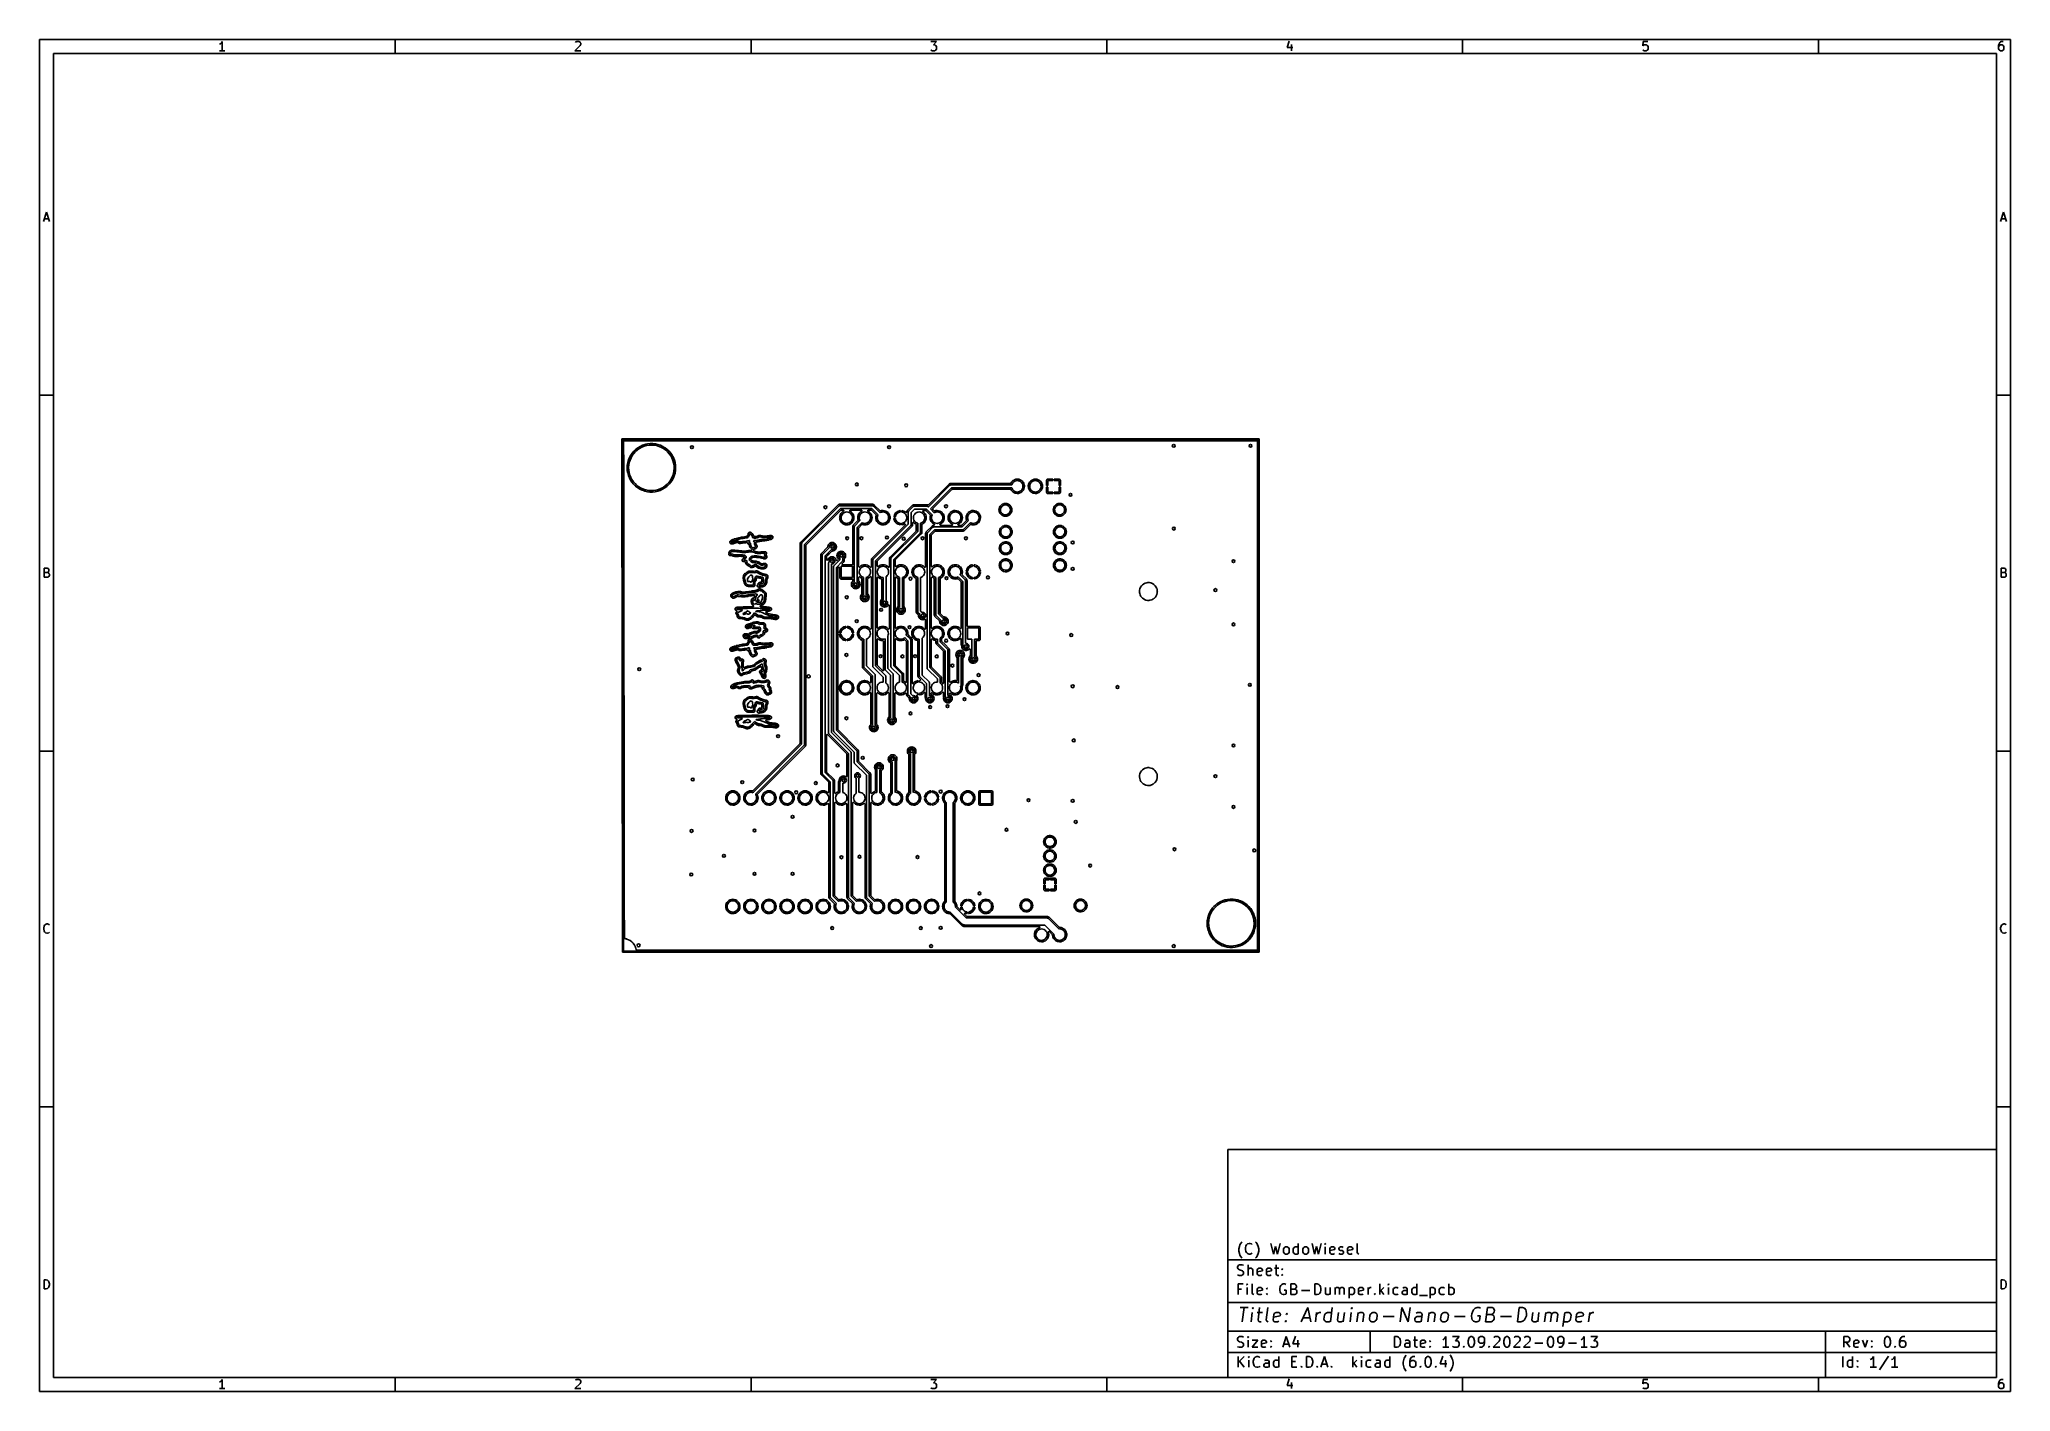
# Model space of a CAD drawing. Extents: x 0.4 to 11.3, y -7.9 to -0.4.
import ezdxf

# ---------------------------------------------------------------- set-up
doc = ezdxf.new("R2010")
doc.units = 0
doc.header["$MEASUREMENT"] = 0
doc.layers.add('BLACK', color=7, linetype='CONTINUOUS')

msp = doc.modelspace()

# ---------------------------------------------------------------- linework, layer by layer
at = {"layer": 'BLACK', "linetype": 'CONTINUOUS'}
for p, q in [((0.3937, -0.3937), (0.3937, -7.8743)), ((11.2993, -0.3937), (0.3937, -0.3937)), ((1.39553, -0.41723), (1.39065, -0.41967)), ((1.4004, -0.41236), (1.39553, -0.41723)), ((1.40528, -0.40504), (1.4004, -0.41236)), ((1.40528, -0.45622), (1.40528, -0.40504)), ((2.3622, -0.47244), (2.3622, -0.3937)), ((3.38597, -0.42698), (3.35672, -0.45622)), ((3.35916, -0.40992), (3.3616, -0.40748)), ((3.3616, -0.40748), (3.36647, -0.40504)), ((3.36647, -0.40504), (3.37866, -0.40504)), ((3.37866, -0.40504), (3.38353, -0.40748)), ((3.38353, -0.40748), (3.38597, -0.40992)), ((3.38597, -0.40992), (3.3884, -0.41479)), ((3.3884, -0.41967), (3.38597, -0.42698)), ((3.3884, -0.41479), (3.3884, -0.41967)), ((4.33071, -0.47244), (4.33071, -0.3937)), ((5.32522, -0.40504), (5.35691, -0.40504)), ((5.35691, -0.40504), (5.33985, -0.42454)), ((5.33985, -0.42454), (5.34716, -0.42454)), ((5.34716, -0.42454), (5.35203, -0.42698)), ((5.35203, -0.42698), (5.35447, -0.42941)), ((5.35447, -0.42941), (5.35691, -0.43429)), ((5.35691, -0.43429), (5.35691, -0.44648)), ((6.29921, -0.47244), (6.29921, -0.3937)), ((7.30835, -0.40261), (7.29617, -0.43916)), ((7.32054, -0.4221), (7.32054, -0.45622)), ((8.26772, -0.47244), (8.26772, -0.3937)), ((9.26711, -0.40504), (9.26467, -0.42941)), ((9.26467, -0.42941), (9.26711, -0.42698)), ((9.29148, -0.40504), (9.26711, -0.40504)), ((9.26711, -0.42698), (9.27198, -0.42454)), ((9.27198, -0.42454), (9.28417, -0.42454)), ((9.28417, -0.42454), (9.28904, -0.42698)), ((9.28904, -0.42698), (9.29148, -0.42941)), ((9.29148, -0.42941), (9.29392, -0.43429)), ((9.29392, -0.43429), (9.29392, -0.44648)), ((10.2362, -0.47244), (10.2362, -0.3937)), ((11.2356, -0.41723), (11.2332, -0.42698)), ((11.2332, -0.42698), (11.2332, -0.44648)), ((11.2356, -0.42941), (11.2332, -0.43429)), ((11.2405, -0.40992), (11.2356, -0.41723)), ((11.238, -0.42698), (11.2356, -0.42941)), ((11.2429, -0.42454), (11.238, -0.42698)), ((11.2429, -0.40748), (11.2405, -0.40992)), ((11.2478, -0.40504), (11.2429, -0.40748)), ((11.2527, -0.42454), (11.2429, -0.42454)), ((11.2575, -0.40504), (11.2478, -0.40504)), ((11.2575, -0.42698), (11.2527, -0.42454)), ((11.26, -0.42941), (11.2575, -0.42698)), ((11.2624, -0.43429), (11.26, -0.42941)), ((11.2624, -0.44648), (11.2624, -0.43429)), ((11.2993, -7.8743), (11.2993, -0.3937)), ((0.47244, -0.47244), (0.47244, -7.79556)), ((11.2206, -0.47244), (0.47244, -0.47244)), ((1.4199, -0.45622), (1.39065, -0.45622)), ((3.35672, -0.45622), (3.3884, -0.45622)), ((5.32766, -0.45379), (5.32522, -0.45135)), ((5.33254, -0.45622), (5.32766, -0.45379)), ((5.34716, -0.45622), (5.33254, -0.45622)), ((5.35203, -0.45379), (5.34716, -0.45622)), ((5.35447, -0.45135), (5.35203, -0.45379)), ((5.35691, -0.44648), (5.35447, -0.45135)), ((7.29617, -0.43916), (7.32785, -0.43916)), ((9.26711, -0.45379), (9.26467, -0.45135)), ((9.27198, -0.45622), (9.26711, -0.45379)), ((9.28417, -0.45622), (9.27198, -0.45622)), ((9.28904, -0.45379), (9.28417, -0.45622)), ((9.29148, -0.45135), (9.28904, -0.45379)), ((9.29392, -0.44648), (9.29148, -0.45135)), ((11.2206, -7.79556), (11.2206, -0.47244)), ((11.2332, -0.44648), (11.2356, -0.45135)), ((11.2356, -0.45135), (11.238, -0.45379)), ((11.238, -0.45379), (11.2429, -0.45622)), ((11.2429, -0.45622), (11.2527, -0.45622)), ((11.2527, -0.45622), (11.2575, -0.45379)), ((11.2575, -0.45379), (11.26, -0.45135)), ((11.26, -0.45135), (11.2624, -0.44648)), ((0.41601, -1.40111), (0.43307, -1.34993)), ((0.42089, -1.38648), (0.44526, -1.38648)), ((0.43307, -1.34993), (0.45013, -1.40111)), ((11.2429, -1.40111), (11.2599, -1.34993)), ((11.2477, -1.38648), (11.2721, -1.38648)), ((11.2599, -1.34993), (11.277, -1.40111)), ((0.3937, -2.3622), (0.47244, -2.3622)), ((11.2993, -2.3622), (11.2206, -2.3622)), ((3.61516, -2.6063), (3.61523, -2.60592)), ((3.61909, -5.44095), (3.61516, -2.6063)), ((3.6152, -2.60579), (3.61527, -2.60567)), ((3.61523, -2.60592), (3.6152, -2.60579)), ((3.61527, -2.60567), (3.61533, -2.60529)), ((3.61533, -2.60529), (3.61583, -2.6047)), ((3.61583, -2.6047), (3.61621, -2.60404)), ((3.61621, -2.60404), (3.61646, -2.60395)), ((3.61646, -2.60395), (3.61663, -2.60374)), ((3.61663, -2.60374), (3.61739, -2.60361)), ((3.61739, -2.60361), (3.61811, -2.60335)), ((3.61811, -2.60335), (7.14, -2.60335)), ((3.62107, -2.60925), (3.625, -5.43799)), ((7.13705, -2.60925), (3.62107, -2.60925)), ((3.62602, -2.6181), (3.62676, -2.6158)), ((3.62676, -2.6158), (3.62871, -2.61439)), ((3.62871, -2.61439), (3.62992, -2.61419)), ((3.62992, -2.61419), (7.12821, -2.61419)), ((7.12821, -2.61419), (7.1305, -2.61494)), ((7.1305, -2.61494), (7.13192, -2.61689)), ((7.13192, -2.61689), (7.13211, -2.61809)), ((7.13705, -5.43705), (7.13705, -2.60925)), ((7.14, -2.60335), (7.14038, -2.60341)), ((7.14038, -2.60341), (7.14051, -2.60339)), ((7.14051, -2.60339), (7.14063, -2.60346)), ((7.14063, -2.60346), (7.14101, -2.60352)), ((7.14101, -2.60352), (7.1416, -2.60402)), ((7.1416, -2.60402), (7.14226, -2.6044)), ((7.14226, -2.6044), (7.14235, -2.60465)), ((7.14235, -2.60465), (7.14256, -2.60482)), ((7.14256, -2.60482), (7.14269, -2.60558)), ((7.14269, -2.60558), (7.14295, -2.6063)), ((7.14295, -2.6063), (7.14295, -5.44)), ((3.62622, -2.76331), (3.62602, -2.6181)), ((3.65248, -2.72102), (3.64868, -2.73453)), ((3.65258, -2.72067), (3.65248, -2.72102)), ((3.65261, -2.72057), (3.65258, -2.72067)), ((3.65258, -2.72067), (3.65258, -2.72067)), ((3.65265, -2.72047), (3.65261, -2.72057)), ((3.65798, -2.70722), (3.65265, -2.72047)), ((3.65708, -2.73416), (3.66114, -2.72069)), ((3.65801, -2.70712), (3.65798, -2.70721)), ((3.65798, -2.70721), (3.65798, -2.70722)), ((3.66484, -2.69433), (3.65801, -2.70712)), ((3.66114, -2.72069), (3.66668, -2.70776)), ((3.67302, -2.68235), (3.66484, -2.69433)), ((3.66668, -2.70776), (3.67363, -2.69553)), ((3.68243, -2.67132), (3.67302, -2.68235)), ((3.67363, -2.69553), (3.6819, -2.68415)), ((3.6819, -2.68415), (3.69138, -2.67377)), ((3.69299, -2.66137), (3.68243, -2.67132)), ((3.69138, -2.67377), (3.70196, -2.6645)), ((3.70412, -2.65295), (3.69299, -2.66137)), ((3.70196, -2.6645), (3.71351, -2.65648)), ((3.70447, -2.65269), (3.70412, -2.65295)), ((3.70455, -2.65263), (3.70447, -2.65269)), ((3.70447, -2.65269), (3.70447, -2.65269)), ((3.70464, -2.65257), (3.70455, -2.65263)), ((3.71691, -2.64523), (3.70464, -2.65257)), ((3.70464, -2.65257), (3.70464, -2.65257)), ((3.71351, -2.65648), (3.72589, -2.64979)), ((3.717, -2.64518), (3.71691, -2.64523)), ((3.71691, -2.64523), (3.71691, -2.64523)), ((3.73017, -2.63912), (3.717, -2.64518)), ((3.72589, -2.64979), (3.73893, -2.64452)), ((3.74392, -2.63452), (3.73017, -2.63912)), ((3.73893, -2.64452), (3.75247, -2.64073)), ((3.74951, -2.6333), (3.74392, -2.63452)), ((3.75799, -2.63145), (3.74951, -2.6333)), ((3.75247, -2.64073), (3.76636, -2.63849)), ((3.75809, -2.63143), (3.75799, -2.63145)), ((3.75799, -2.63145), (3.75799, -2.63145)), ((3.7582, -2.63142), (3.75809, -2.63143)), ((3.77241, -2.6299), (3.7582, -2.63142)), ((3.7582, -2.63142), (3.7582, -2.63142)), ((3.76636, -2.63849), (3.78041, -2.6378)), ((3.77251, -2.62989), (3.77241, -2.6299)), ((3.77241, -2.6299), (3.77241, -2.6299)), ((3.77956, -2.6299), (3.77251, -2.62989)), ((3.78691, -2.62991), (3.77956, -2.6299)), ((3.78041, -2.6378), (3.79444, -2.63868)), ((3.78701, -2.62991), (3.78691, -2.62991)), ((3.78691, -2.62991), (3.78691, -2.62991)), ((3.78712, -2.62993), (3.78701, -2.62991)), ((3.78997, -2.63024), (3.78712, -2.62993)), ((3.78712, -2.62993), (3.78712, -2.62993)), ((3.80143, -2.63151), (3.78997, -2.63024)), ((3.79444, -2.63868), (3.8083, -2.64112)), ((3.81558, -2.63464), (3.80143, -2.63151)), ((3.8083, -2.64112), (3.82179, -2.6451)), ((3.82228, -2.63691), (3.81558, -2.63464)), ((3.82179, -2.6451), (3.83476, -2.65055)), ((3.82922, -2.63926), (3.82228, -2.63691)), ((3.82932, -2.63929), (3.82922, -2.63926)), ((3.82922, -2.63926), (3.82922, -2.63926)), ((3.84247, -2.6454), (3.82932, -2.63929)), ((3.83476, -2.65055), (3.84703, -2.65741)), ((3.84256, -2.64545), (3.84247, -2.6454)), ((3.85436, -2.65257), (3.84256, -2.64545)), ((3.84256, -2.64545), (3.84256, -2.64545)), ((3.84703, -2.65741), (3.85847, -2.6656)), ((3.85489, -2.65289), (3.85436, -2.65257)), ((3.86642, -2.66168), (3.85489, -2.65289)), ((3.85847, -2.6656), (3.86892, -2.67501)), ((3.87694, -2.67166), (3.86642, -2.66168)), ((3.86892, -2.67501), (3.87826, -2.68552)), ((3.88632, -2.68272), (3.87694, -2.67166)), ((3.87826, -2.68552), (3.88637, -2.69702)), ((3.88638, -2.68281), (3.88632, -2.68272)), ((3.88637, -2.69702), (3.89314, -2.70934)), ((3.89418, -2.69433), (3.88638, -2.68281)), ((3.88638, -2.68281), (3.88638, -2.68281)), ((3.89314, -2.70934), (3.8985, -2.72235)), ((3.89445, -2.69473), (3.89418, -2.69433)), ((3.8945, -2.69482), (3.89445, -2.69473)), ((3.90101, -2.70712), (3.8945, -2.69482)), ((3.8985, -2.72235), (3.90238, -2.73587)), ((3.90124, -2.70754), (3.90101, -2.70712)), ((3.9066, -2.72102), (3.90124, -2.70754)), ((3.91047, -2.73499), (3.9066, -2.72102)), ((7.13211, -2.61809), (7.13211, -5.42821)), ((3.62688, -3.2402), (3.62622, -2.76331)), ((3.64577, -2.75788), (3.64545, -2.76331)), ((3.64545, -2.76331), (3.64546, -2.76342)), ((3.64546, -2.76342), (3.64553, -2.76477)), ((3.64546, -2.76342), (3.64546, -2.76342)), ((3.64553, -2.76477), (3.64619, -2.77779)), ((3.64628, -2.74894), (3.64577, -2.75788)), ((3.64619, -2.77779), (3.64848, -2.79211)), ((3.64629, -2.74883), (3.64628, -2.74894)), ((3.64628, -2.74894), (3.64628, -2.74894)), ((3.64868, -2.73453), (3.64629, -2.74883)), ((3.64848, -2.79211), (3.65231, -2.8061)), ((3.65231, -2.8061), (3.65235, -2.8062)), ((3.65235, -2.8062), (3.65235, -2.8062)), ((3.65235, -2.8062), (3.6557, -2.8147)), ((3.65356, -2.76202), (3.65454, -2.74799)), ((3.65414, -2.77607), (3.65356, -2.76202)), ((3.6563, -2.78997), (3.65414, -2.77607)), ((3.65454, -2.74799), (3.65708, -2.73416)), ((3.6557, -2.8147), (3.65762, -2.81959)), ((3.65998, -2.80355), (3.6563, -2.78997)), ((3.65762, -2.81959), (3.65767, -2.81969)), ((3.65767, -2.81969), (3.65767, -2.81969)), ((3.65767, -2.81969), (3.65834, -2.82096)), ((3.65834, -2.82096), (3.66436, -2.83243)), ((3.66516, -2.81662), (3.65998, -2.80355)), ((3.66436, -2.83243), (3.66442, -2.83252)), ((3.66442, -2.83252), (3.66442, -2.83252)), ((3.66442, -2.83252), (3.67199, -2.84378)), ((3.67177, -2.82904), (3.66516, -2.81662)), ((3.67971, -2.84065), (3.67177, -2.82904)), ((3.88446, -2.8335), (3.87604, -2.84476)), ((3.89158, -2.82137), (3.88446, -2.8335)), ((3.88575, -2.84558), (3.89397, -2.83363)), ((3.8973, -2.80852), (3.89158, -2.82137)), ((3.89397, -2.83363), (3.90084, -2.82087)), ((3.90155, -2.79511), (3.8973, -2.80852)), ((3.90084, -2.82087), (3.90132, -2.81969)), ((3.90132, -2.81969), (3.90626, -2.80753)), ((3.90429, -2.78131), (3.90155, -2.79511)), ((3.90238, -2.73587), (3.90473, -2.74974)), ((3.90546, -2.7673), (3.90429, -2.78131)), ((3.90473, -2.74974), (3.90551, -2.76378)), ((3.90551, -2.76378), (3.90546, -2.7673)), ((3.90626, -2.80753), (3.9063, -2.80743)), ((3.9063, -2.80743), (3.91027, -2.79348)), ((3.91027, -2.79348), (3.91271, -2.77919)), ((3.91282, -2.7493), (3.91047, -2.73499)), ((3.91271, -2.77919), (3.9136, -2.76472)), ((3.91282, -2.7494), (3.91282, -2.7493)), ((3.91327, -2.75771), (3.91282, -2.7494)), ((3.91282, -2.7494), (3.91282, -2.7494)), ((3.9136, -2.76378), (3.91327, -2.75771)), ((3.9136, -2.76472), (3.9136, -2.76378)), ((5.78173, -2.83345), (5.77624, -2.83786)), ((5.78212, -2.83314), (5.78173, -2.83345)), ((5.78226, -2.83302), (5.78212, -2.83314)), ((5.78212, -2.83314), (5.78212, -2.83314)), ((5.78911, -2.82944), (5.78226, -2.83302)), ((5.78929, -2.82939), (5.78911, -2.82944)), ((5.79634, -2.82732), (5.78929, -2.82939)), ((5.78929, -2.82939), (5.78929, -2.82939)), ((5.79053, -2.83764), (5.79717, -2.83538)), ((5.79652, -2.82726), (5.79634, -2.82732)), ((5.79634, -2.82732), (5.79634, -2.82732)), ((5.79671, -2.82725), (5.79652, -2.82726)), ((5.80169, -2.82679), (5.79671, -2.82725)), ((5.79671, -2.82725), (5.79671, -2.82725)), ((5.79717, -2.83538), (5.80416, -2.83465)), ((5.80421, -2.82656), (5.80169, -2.82679)), ((5.80416, -2.83465), (5.81113, -2.83548)), ((5.8044, -2.82658), (5.80421, -2.82656)), ((5.81171, -2.82735), (5.8044, -2.82658)), ((5.8044, -2.82658), (5.8044, -2.82658)), ((5.8119, -2.82737), (5.81171, -2.82735)), ((5.81171, -2.82735), (5.81171, -2.82735)), ((5.81928, -2.82965), (5.8119, -2.82737)), ((5.82607, -2.83333), (5.81928, -2.82965)), ((5.82622, -2.83345), (5.82607, -2.83333)), ((5.8265, -2.83368), (5.82622, -2.83345)), ((5.82622, -2.83345), (5.82622, -2.83345)), ((5.83202, -2.83825), (5.8265, -2.83368)), ((5.88173, -2.83345), (5.87624, -2.83786)), ((5.88212, -2.83314), (5.88173, -2.83345)), ((5.88226, -2.83302), (5.88212, -2.83314)), ((5.88212, -2.83314), (5.88212, -2.83314)), ((5.88911, -2.82944), (5.88226, -2.83302)), ((5.88929, -2.82939), (5.88911, -2.82944)), ((5.89634, -2.82732), (5.88929, -2.82939)), ((5.88929, -2.82939), (5.88929, -2.82939)), ((5.89053, -2.83764), (5.89717, -2.83538)), ((5.89652, -2.82726), (5.89634, -2.82732)), ((5.89634, -2.82732), (5.89634, -2.82732)), ((5.89671, -2.82725), (5.89652, -2.82726)), ((5.90169, -2.82679), (5.89671, -2.82725)), ((5.89671, -2.82725), (5.89671, -2.82725)), ((5.89717, -2.83538), (5.90416, -2.83465)), ((5.90421, -2.82656), (5.90169, -2.82679)), ((5.90416, -2.83465), (5.91113, -2.83548)), ((5.9044, -2.82658), (5.90421, -2.82656)), ((5.91171, -2.82735), (5.9044, -2.82658)), ((5.9044, -2.82658), (5.9044, -2.82658)), ((5.9119, -2.82737), (5.91171, -2.82735)), ((5.91171, -2.82735), (5.91171, -2.82735)), ((5.91927, -2.82965), (5.9119, -2.82737)), ((5.92607, -2.83333), (5.91927, -2.82965)), ((5.92622, -2.83345), (5.92607, -2.83333)), ((5.9265, -2.83368), (5.92622, -2.83345)), ((5.92622, -2.83345), (5.92622, -2.83345)), ((5.93202, -2.83825), (5.9265, -2.83368)), ((5.9646, -2.83368), (5.96457, -2.83406)), ((5.96457, -2.83406), (5.96457, -2.86159)), ((5.96495, -2.83195), (5.9646, -2.83368)), ((5.96524, -2.83125), (5.96495, -2.83195)), ((5.96655, -2.82929), (5.96524, -2.83125)), ((5.96708, -2.82876), (5.96655, -2.82929)), ((5.96905, -2.82744), (5.96708, -2.82876)), ((5.96975, -2.82715), (5.96905, -2.82744)), ((5.97148, -2.82681), (5.96975, -2.82715)), ((5.97186, -2.82677), (5.97148, -2.82681)), ((5.99968, -2.82677), (5.97186, -2.82677)), ((5.97244, -2.8622), (5.97244, -2.83465)), ((5.97244, -2.83465), (6, -2.83465)), ((5.99984, -2.82689), (5.99968, -2.82677)), ((6, -2.82739), (5.99984, -2.82689)), ((6, -2.83465), (6, -2.82739)), ((6.00799, -2.82693), (6.00787, -2.8271)), ((6.00787, -2.8271), (6.00787, -2.83465)), ((6.00787, -2.83465), (6.03543, -2.83465)), ((6.00849, -2.82677), (6.00799, -2.82693)), ((6.03602, -2.82677), (6.00849, -2.82677)), ((6.03543, -2.83465), (6.03543, -2.8622)), ((6.0364, -2.82681), (6.03602, -2.82677)), ((6.03813, -2.82715), (6.0364, -2.82681)), ((6.03882, -2.82744), (6.03813, -2.82715)), ((6.04079, -2.82876), (6.03882, -2.82744)), ((6.04132, -2.82929), (6.04079, -2.82876)), ((6.04264, -2.83125), (6.04132, -2.82929)), ((6.04293, -2.83195), (6.04264, -2.83125)), ((6.04327, -2.83368), (6.04293, -2.83195)), ((6.04331, -2.83406), (6.04327, -2.83368)), ((6.04331, -2.86188), (6.04331, -2.83406)), ((3.67199, -2.84378), (3.67245, -2.84447)), ((3.67245, -2.84447), (3.67252, -2.84455)), ((3.67252, -2.84455), (3.67252, -2.84455)), ((3.67252, -2.84455), (3.67872, -2.85192)), ((3.67872, -2.85192), (3.68179, -2.85556)), ((3.6889, -2.8513), (3.67971, -2.84065)), ((3.68179, -2.85556), (3.68187, -2.85563)), ((3.68187, -2.85563), (3.68862, -2.86209)), ((3.68862, -2.86209), (3.69228, -2.86558)), ((3.69922, -2.86085), (3.6889, -2.8513)), ((3.69228, -2.86558), (3.69236, -2.86564)), ((3.69236, -2.86564), (3.69236, -2.86564)), ((3.69236, -2.86564), (3.69856, -2.8704)), ((3.69856, -2.8704), (3.70378, -2.87441)), ((3.71054, -2.8692), (3.69922, -2.86085)), ((3.70378, -2.87441), (3.71617, -2.88194)), ((3.72272, -2.87623), (3.71054, -2.8692)), ((3.71617, -2.88194), (3.71627, -2.88198)), ((3.71627, -2.88198), (3.71627, -2.88198)), ((3.71627, -2.88198), (3.72785, -2.88741)), ((3.73561, -2.88186), (3.72272, -2.87623)), ((3.72785, -2.88741), (3.7293, -2.88809)), ((3.7293, -2.88809), (3.7294, -2.88813)), ((3.7294, -2.88813), (3.7294, -2.88813)), ((3.7294, -2.88813), (3.7396, -2.89162)), ((3.74905, -2.88602), (3.73561, -2.88186)), ((3.7396, -2.89162), (3.74302, -2.89279)), ((3.74302, -2.89279), (3.75717, -2.89598)), ((3.76287, -2.88866), (3.74905, -2.88602)), ((3.75717, -2.89598), (3.77158, -2.89762)), ((3.77689, -2.88974), (3.76287, -2.88866)), ((3.77158, -2.89762), (3.78608, -2.89769)), ((3.79095, -2.88925), (3.77689, -2.88974)), ((3.78608, -2.89769), (3.8005, -2.8962)), ((3.80486, -2.88719), (3.79095, -2.88925)), ((3.8005, -2.8962), (3.81468, -2.89316)), ((3.81846, -2.8836), (3.80486, -2.88719)), ((3.81468, -2.89316), (3.81478, -2.89313)), ((3.81478, -2.89313), (3.82835, -2.88864)), ((3.81478, -2.89313), (3.81478, -2.89313)), ((3.83157, -2.87851), (3.81846, -2.8836)), ((3.82835, -2.88864), (3.82845, -2.88861)), ((3.82835, -2.88864), (3.82835, -2.88864)), ((3.82845, -2.88861), (3.84164, -2.8826)), ((3.84404, -2.87199), (3.83157, -2.87851)), ((3.84164, -2.8826), (3.85411, -2.87519)), ((3.8557, -2.86413), (3.84404, -2.87199)), ((3.85411, -2.87519), (3.86571, -2.86649)), ((3.86641, -2.85501), (3.8557, -2.86413)), ((3.86571, -2.86649), (3.86608, -2.86614)), ((3.86608, -2.86614), (3.87622, -2.85665)), ((3.87604, -2.84476), (3.86641, -2.85501)), ((3.87622, -2.85665), (3.8763, -2.85658)), ((3.87622, -2.85665), (3.87622, -2.85665)), ((3.8763, -2.85658), (3.88056, -2.85162)), ((3.88056, -2.85162), (3.88568, -2.84566)), ((3.88568, -2.84566), (3.88575, -2.84558)), ((3.88568, -2.84566), (3.88568, -2.84566)), ((5.31207, -2.97995), (5.43145, -2.86056)), ((5.42674, -2.85411), (5.31297, -2.96789)), ((5.44027, -2.87402), (5.3232, -2.99108)), ((5.33712, -2.98833), (5.4424, -2.88305)), ((5.42762, -2.85323), (5.42674, -2.85411)), ((5.42847, -2.8528), (5.42762, -2.85323)), ((5.42899, -2.85248), (5.42847, -2.8528)), ((5.42976, -2.85192), (5.42899, -2.85248)), ((5.43066, -2.85162), (5.42976, -2.85192)), ((5.43123, -2.85139), (5.43066, -2.85162)), ((5.43207, -2.85096), (5.43123, -2.85139)), ((5.43145, -2.86056), (5.43256, -2.85987)), ((5.43301, -2.85081), (5.43207, -2.85096)), ((5.43256, -2.85987), (5.43359, -2.85905)), ((5.43361, -2.85067), (5.43301, -2.85081)), ((5.43359, -2.85905), (5.43403, -2.85895)), ((5.43422, -2.85047), (5.43361, -2.85067)), ((5.43403, -2.85895), (5.43442, -2.85871)), ((5.43451, -2.85037), (5.43422, -2.85047)), ((5.43422, -2.85047), (5.43422, -2.85047)), ((5.43442, -2.85871), (5.43573, -2.85856)), ((5.43577, -2.85037), (5.43451, -2.85037)), ((5.43573, -2.85856), (5.43701, -2.85827)), ((5.76535, -2.85037), (5.43577, -2.85037)), ((5.43577, -2.85037), (5.43577, -2.85037)), ((5.43701, -2.85827), (5.77349, -2.85827)), ((5.77357, -2.87402), (5.44027, -2.87402)), ((5.4424, -2.88305), (5.44454, -2.88196)), ((5.44454, -2.88196), (5.44515, -2.88191)), ((5.44515, -2.88191), (5.76537, -2.88191)), ((5.76701, -2.85), (5.76535, -2.85037)), ((5.76537, -2.88191), (5.76766, -2.88265)), ((5.76876, -2.84835), (5.76701, -2.85)), ((5.76766, -2.88265), (5.76884, -2.88403)), ((5.77119, -2.84395), (5.76876, -2.84835)), ((5.76884, -2.88403), (5.77067, -2.88758)), ((5.77067, -2.88758), (5.77547, -2.89364)), ((5.77128, -2.84378), (5.77119, -2.84395)), ((5.77119, -2.84395), (5.77119, -2.84395)), ((5.7714, -2.84363), (5.77128, -2.84378)), ((5.7752, -2.8391), (5.7714, -2.84363)), ((5.7714, -2.84363), (5.7714, -2.84363)), ((5.77349, -2.85827), (5.77573, -2.85214)), ((5.77535, -2.87935), (5.77357, -2.87402)), ((5.77624, -2.83786), (5.7752, -2.8391)), ((5.77898, -2.88536), (5.77535, -2.87935)), ((5.77547, -2.89364), (5.77561, -2.89376)), ((5.77561, -2.89376), (5.77561, -2.89376)), ((5.77561, -2.89376), (5.7812, -2.89852)), ((5.77573, -2.85214), (5.77953, -2.84624)), ((5.78386, -2.89041), (5.77898, -2.88536)), ((5.77953, -2.84624), (5.78455, -2.84132)), ((5.7812, -2.89852), (5.7812, -2.89852)), ((5.7812, -2.89852), (5.78135, -2.89864)), ((5.78135, -2.89864), (5.78151, -2.89874)), ((5.78151, -2.89874), (5.78151, -2.89874)), ((5.78151, -2.89874), (5.78562, -2.90103)), ((5.78974, -2.89425), (5.78386, -2.89041)), ((5.78455, -2.84132), (5.79053, -2.83764)), ((5.78562, -2.90103), (5.78809, -2.90241)), ((5.78809, -2.90241), (5.79153, -2.90353)), ((5.79632, -2.8967), (5.78974, -2.89425)), ((5.79153, -2.90353), (5.79526, -2.90474)), ((5.79526, -2.90474), (5.79526, -2.90474)), ((5.79526, -2.90474), (5.79544, -2.9048)), ((5.79544, -2.9048), (5.80311, -2.90571)), ((5.80328, -2.89763), (5.79632, -2.8967)), ((5.80311, -2.90571), (5.8033, -2.9057)), ((5.81027, -2.89699), (5.80328, -2.89763)), ((5.8033, -2.9057), (5.81062, -2.90514)), ((5.8033, -2.9057), (5.8033, -2.9057)), ((5.81695, -2.89482), (5.81027, -2.89699)), ((5.81062, -2.90514), (5.81081, -2.90512)), ((5.81062, -2.90514), (5.81062, -2.90514)), ((5.81081, -2.90512), (5.81825, -2.90304)), ((5.81113, -2.83548), (5.81774, -2.83783)), ((5.82298, -2.89123), (5.81695, -2.89482)), ((5.81774, -2.83783), (5.82367, -2.8416)), ((5.81825, -2.90304), (5.81842, -2.90296)), ((5.81842, -2.90296), (5.82498, -2.89965)), ((5.81842, -2.90296), (5.81842, -2.90296)), ((5.82806, -2.88639), (5.82298, -2.89123)), ((5.82367, -2.8416), (5.82862, -2.84658)), ((5.82498, -2.89965), (5.82515, -2.89956)), ((5.82498, -2.89965), (5.82498, -2.89965)), ((5.82515, -2.89956), (5.8262, -2.89874)), ((5.8262, -2.89874), (5.83108, -2.89492)), ((5.83195, -2.88054), (5.82806, -2.88639)), ((5.82862, -2.84658), (5.83234, -2.85253)), ((5.83108, -2.89492), (5.83123, -2.8948)), ((5.83108, -2.89492), (5.83108, -2.89492)), ((5.83123, -2.8948), (5.83224, -2.89364)), ((5.83444, -2.87397), (5.83195, -2.88054)), ((5.8369, -2.84424), (5.83202, -2.83825)), ((5.83224, -2.89364), (5.83616, -2.8891)), ((5.83234, -2.85253), (5.83465, -2.85916)), ((5.83542, -2.86702), (5.83444, -2.87397)), ((5.83465, -2.85916), (5.83543, -2.86614)), ((5.83543, -2.86614), (5.83542, -2.86702)), ((5.83616, -2.8891), (5.83628, -2.88896)), ((5.83616, -2.8891), (5.83616, -2.8891)), ((5.83628, -2.88896), (5.83675, -2.88813)), ((5.83675, -2.88813), (5.84, -2.88241)), ((5.83699, -2.84441), (5.8369, -2.84424)), ((5.83762, -2.84558), (5.83699, -2.84441)), ((5.83699, -2.84441), (5.83699, -2.84441)), ((5.84053, -2.85106), (5.83762, -2.84558)), ((5.84, -2.88241), (5.8401, -2.88224)), ((5.84, -2.88241), (5.84, -2.88241)), ((5.8401, -2.88224), (5.84021, -2.88191)), ((5.84021, -2.88191), (5.84247, -2.87509)), ((5.84276, -2.85845), (5.84053, -2.85106)), ((5.84247, -2.87509), (5.84253, -2.87491)), ((5.84247, -2.87509), (5.84247, -2.87509)), ((5.84253, -2.87491), (5.84259, -2.87446)), ((5.84259, -2.87446), (5.84349, -2.86736)), ((5.84312, -2.86209), (5.84276, -2.85845)), ((5.84346, -2.86559), (5.84312, -2.86209)), ((5.84348, -2.86578), (5.84346, -2.86559)), ((5.84352, -2.86614), (5.84348, -2.86578)), ((5.84349, -2.86736), (5.8435, -2.86725)), ((5.8435, -2.86725), (5.84352, -2.86614)), ((5.86476, -2.86204), (5.86436, -2.86559)), ((5.86436, -2.86559), (5.86501, -2.87329)), ((5.8652, -2.8581), (5.86476, -2.86204)), ((5.86501, -2.87329), (5.86506, -2.87347)), ((5.86506, -2.87347), (5.86506, -2.87347)), ((5.86506, -2.87347), (5.86557, -2.87525)), ((5.86522, -2.85791), (5.8652, -2.8581)), ((5.8652, -2.8581), (5.8652, -2.8581)), ((5.86643, -2.85411), (5.86522, -2.85791)), ((5.86557, -2.87525), (5.86714, -2.88071)), ((5.8675, -2.85073), (5.86643, -2.85411)), ((5.86714, -2.88071), (5.86722, -2.88088)), ((5.86722, -2.88088), (5.87058, -2.88741)), ((5.86756, -2.85055), (5.8675, -2.85073)), ((5.8675, -2.85073), (5.8675, -2.85073)), ((5.87128, -2.84378), (5.86756, -2.85055)), ((5.87058, -2.88741), (5.87058, -2.88741)), ((5.87058, -2.88741), (5.87067, -2.88758)), ((5.87067, -2.88758), (5.87547, -2.89364)), ((5.8714, -2.84363), (5.87128, -2.84378)), ((5.8752, -2.8391), (5.8714, -2.84363)), ((5.8714, -2.84363), (5.8714, -2.84363)), ((5.87244, -2.8657), (5.87332, -2.85874)), ((5.87313, -2.87269), (5.87244, -2.8657)), ((5.87535, -2.87935), (5.87313, -2.87269)), ((5.87332, -2.85874), (5.87573, -2.85214)), ((5.87624, -2.83786), (5.8752, -2.8391)), ((5.87898, -2.88536), (5.87535, -2.87935)), ((5.87547, -2.89364), (5.87561, -2.89376)), ((5.87561, -2.89376), (5.87561, -2.89376)), ((5.87561, -2.89376), (5.8812, -2.89852)), ((5.87573, -2.85214), (5.87953, -2.84624)), ((5.88386, -2.89041), (5.87898, -2.88536)), ((5.87953, -2.84624), (5.88455, -2.84132)), ((5.8812, -2.89852), (5.8812, -2.89852)), ((5.8812, -2.89852), (5.88135, -2.89864)), ((5.88135, -2.89864), (5.88151, -2.89874)), ((5.88151, -2.89874), (5.88151, -2.89874)), ((5.88151, -2.89874), (5.88562, -2.90103)), ((5.88974, -2.89425), (5.88386, -2.89041)), ((5.88455, -2.84132), (5.89053, -2.83764)), ((5.88562, -2.90103), (5.88809, -2.90241)), ((5.88809, -2.90241), (5.89153, -2.90353)), ((5.89632, -2.8967), (5.88974, -2.89425)), ((5.89153, -2.90353), (5.89526, -2.90474)), ((5.89526, -2.90474), (5.89526, -2.90474)), ((5.89526, -2.90474), (5.89544, -2.9048)), ((5.89544, -2.9048), (5.90311, -2.90571)), ((5.90328, -2.89763), (5.89632, -2.8967)), ((5.90311, -2.90571), (5.9033, -2.9057)), ((5.91027, -2.89699), (5.90328, -2.89763)), ((5.9033, -2.9057), (5.91062, -2.90514)), ((5.9033, -2.9057), (5.9033, -2.9057)), ((5.91695, -2.89482), (5.91027, -2.89699)), ((5.91062, -2.90514), (5.91081, -2.90512)), ((5.91062, -2.90514), (5.91062, -2.90514)), ((5.91081, -2.90512), (5.91825, -2.90304)), ((5.91113, -2.83548), (5.91774, -2.83783)), ((5.92298, -2.89123), (5.91695, -2.89482)), ((5.91774, -2.83783), (5.92367, -2.8416)), ((5.91825, -2.90304), (5.91842, -2.90296)), ((5.91842, -2.90296), (5.92498, -2.89965)), ((5.91842, -2.90296), (5.91842, -2.90296)), ((5.92806, -2.88639), (5.92298, -2.89123)), ((5.92367, -2.8416), (5.92862, -2.84658)), ((5.92498, -2.89965), (5.92515, -2.89956)), ((5.92498, -2.89965), (5.92498, -2.89965)), ((5.92515, -2.89956), (5.9262, -2.89874)), ((5.9262, -2.89874), (5.92686, -2.89822)), ((5.92686, -2.89822), (5.93108, -2.89492)), ((5.93195, -2.88054), (5.92806, -2.88639)), ((5.92862, -2.84658), (5.93234, -2.85253)), ((5.93108, -2.89492), (5.93123, -2.8948)), ((5.93108, -2.89492), (5.93108, -2.89492)), ((5.93123, -2.8948), (5.93224, -2.89364)), ((5.93444, -2.87397), (5.93195, -2.88054)), ((5.9369, -2.84424), (5.93202, -2.83825)), ((5.93224, -2.89364), (5.93616, -2.8891)), ((5.93234, -2.85253), (5.93465, -2.85916)), ((5.93542, -2.86702), (5.93444, -2.87397)), ((5.93465, -2.85916), (5.93543, -2.86614)), ((5.93543, -2.86614), (5.93542, -2.86702)), ((5.93616, -2.8891), (5.93628, -2.88896)), ((5.93616, -2.8891), (5.93616, -2.8891)), ((5.93628, -2.88896), (5.93675, -2.88813)), ((5.93675, -2.88813), (5.94, -2.88241)), ((5.93699, -2.84441), (5.9369, -2.84424)), ((5.93762, -2.84558), (5.93699, -2.84441)), ((5.93699, -2.84441), (5.93699, -2.84441)), ((5.94053, -2.85106), (5.93762, -2.84558)), ((5.94, -2.88241), (5.9401, -2.88224)), ((5.94, -2.88241), (5.94, -2.88241)), ((5.9401, -2.88224), (5.94021, -2.88191)), ((5.94021, -2.88191), (5.94247, -2.87509)), ((5.94276, -2.85845), (5.94053, -2.85106)), ((5.94247, -2.87509), (5.94253, -2.87491)), ((5.94247, -2.87509), (5.94247, -2.87509)), ((5.94253, -2.87491), (5.94259, -2.87446)), ((5.94259, -2.87446), (5.94349, -2.86736)), ((5.94307, -2.86159), (5.94276, -2.85845)), ((5.94312, -2.86209), (5.94307, -2.86159)), ((5.94348, -2.86578), (5.94312, -2.86209)), ((5.94352, -2.86614), (5.94348, -2.86578)), ((5.94349, -2.86736), (5.9435, -2.86725)), ((5.9435, -2.86725), (5.94352, -2.86614)), ((5.96457, -2.86159), (5.96473, -2.86209)), ((5.96468, -2.87024), (5.96457, -2.8704)), ((5.96457, -2.8704), (5.96457, -2.89822)), ((5.96457, -2.89822), (5.9646, -2.8986)), ((5.9646, -2.8986), (5.96495, -2.90033)), ((5.96518, -2.87008), (5.96468, -2.87024)), ((5.96473, -2.86209), (5.96489, -2.8622)), ((5.96489, -2.8622), (5.97244, -2.8622)), ((5.96495, -2.90033), (5.96524, -2.90103)), ((5.97244, -2.87008), (5.96518, -2.87008)), ((5.96524, -2.90103), (5.96655, -2.903)), ((5.96655, -2.903), (5.96708, -2.90353)), ((5.96708, -2.90353), (5.96905, -2.90484)), ((5.96905, -2.90484), (5.96975, -2.90513)), ((5.96975, -2.90513), (5.97148, -2.90547)), ((5.97148, -2.90547), (5.97186, -2.90551)), ((5.97186, -2.90551), (5.99938, -2.90551)), ((5.97244, -2.89764), (5.97244, -2.87008)), ((6, -2.89764), (5.97244, -2.89764)), ((5.99938, -2.90551), (5.99988, -2.90535)), ((5.99988, -2.90535), (6, -2.90519)), ((6, -2.90519), (6, -2.89764)), ((6.03543, -2.89764), (6.00787, -2.89764)), ((6.00787, -2.89764), (6.00787, -2.90489)), ((6.00787, -2.90489), (6.00804, -2.90539)), ((6.00804, -2.90539), (6.0082, -2.90551)), ((6.0082, -2.90551), (6.03602, -2.90551)), ((6.03543, -2.8622), (6.04269, -2.8622)), ((6.04298, -2.87008), (6.03543, -2.87008)), ((6.03543, -2.87008), (6.03543, -2.89764)), ((6.03602, -2.90551), (6.0364, -2.90547)), ((6.0364, -2.90547), (6.03813, -2.90513)), ((6.03813, -2.90513), (6.03882, -2.90484)), ((6.03882, -2.90484), (6.04079, -2.90353)), ((6.04079, -2.90353), (6.04132, -2.903)), ((6.04132, -2.903), (6.04264, -2.90103)), ((6.04264, -2.90103), (6.04293, -2.90033)), ((6.04269, -2.8622), (6.04319, -2.86204)), ((6.04293, -2.90033), (6.04327, -2.8986)), ((6.04314, -2.8702), (6.04298, -2.87008)), ((6.04331, -2.8707), (6.04314, -2.8702)), ((6.04319, -2.86204), (6.04331, -2.86188)), ((6.04327, -2.8986), (6.04331, -2.89822)), ((6.04331, -2.89822), (6.04331, -2.8707)), ((4.8114, -2.96945), (4.60608, -3.17477)), ((4.61254, -3.17947), (4.81611, -2.9759)), ((4.82493, -2.98935), (4.62598, -3.1883)), ((4.63502, -3.19043), (4.82706, -2.99839)), ((4.81229, -2.96856), (4.8114, -2.96945)), ((4.8114, -2.96945), (4.8114, -2.96945)), ((4.81256, -2.96842), (4.81229, -2.96856)), ((4.81314, -2.96813), (4.81256, -2.96842)), ((4.81256, -2.96842), (4.81256, -2.96842)), ((4.81366, -2.96781), (4.81314, -2.96813)), ((4.81443, -2.96725), (4.81366, -2.96781)), ((4.81472, -2.96716), (4.81443, -2.96725)), ((4.81533, -2.96696), (4.81472, -2.96716)), ((4.81472, -2.96716), (4.81472, -2.96716)), ((4.81589, -2.96673), (4.81533, -2.96696)), ((4.81674, -2.96629), (4.81589, -2.96673)), ((4.81611, -2.9759), (4.81723, -2.9752)), ((4.81704, -2.96625), (4.81674, -2.96629)), ((4.81768, -2.96615), (4.81704, -2.96625)), ((4.81704, -2.96625), (4.81704, -2.96625)), ((4.81723, -2.9752), (4.81826, -2.97438)), ((4.81827, -2.966), (4.81768, -2.96615)), ((4.81826, -2.97438), (4.8187, -2.97428)), ((4.81918, -2.96571), (4.81827, -2.966)), ((4.8187, -2.97428), (4.81908, -2.97404)), ((4.81908, -2.97404), (4.82039, -2.9739)), ((5.00496, -2.96571), (4.81918, -2.96571)), ((4.82039, -2.9739), (4.82167, -2.9736)), ((4.8214, -3.03557), (4.82101, -3.03905)), ((4.82101, -3.03905), (4.82114, -3.0406)), ((4.82114, -3.0406), (4.82164, -3.04656)), ((4.82185, -3.03157), (4.8214, -3.03557)), ((4.82164, -3.04656), (4.82166, -3.04675)), ((4.82166, -3.04675), (4.82171, -3.04693)), ((4.82167, -2.9736), (5.00247, -2.9736)), ((4.82171, -3.04693), (4.82171, -3.04693)), ((4.82171, -3.04693), (4.82218, -3.04856)), ((4.82188, -3.03138), (4.82185, -3.03157)), ((4.82185, -3.03157), (4.82185, -3.03157)), ((4.82332, -3.02682), (4.82188, -3.03138)), ((4.82218, -3.04856), (4.82379, -3.05418)), ((4.82415, -3.0242), (4.82332, -3.02682)), ((4.82421, -3.02401), (4.82415, -3.0242)), ((4.82415, -3.0242), (4.82415, -3.0242)), ((4.82793, -3.01724), (4.82421, -3.02401)), ((4.9992, -2.98935), (4.82493, -2.98935)), ((4.82706, -2.99839), (4.82921, -2.99729)), ((4.82805, -3.0171), (4.82793, -3.01724)), ((4.83186, -3.01257), (4.82805, -3.0171)), ((4.82805, -3.0171), (4.82805, -3.0171)), ((4.8291, -3.03917), (4.82998, -3.0322)), ((4.82978, -3.04615), (4.8291, -3.03917)), ((4.82921, -2.99729), (4.82982, -2.99724)), ((4.832, -3.05282), (4.82978, -3.04615)), ((4.82982, -2.99724), (4.84073, -2.99724)), ((4.82998, -3.0322), (4.83238, -3.0256)), ((4.8329, -3.01133), (4.83186, -3.01257)), ((4.83564, -3.05882), (4.832, -3.05282)), ((4.83238, -3.0256), (4.83618, -3.0197)), ((4.83781, -3.00738), (4.8329, -3.01133)), ((4.83618, -3.0197), (4.8412, -3.01479)), ((4.83877, -3.00661), (4.83781, -3.00738)), ((4.83892, -3.00649), (4.83877, -3.00661)), ((4.83877, -3.00661), (4.83877, -3.00661)), ((4.84253, -3.0046), (4.83892, -3.00649)), ((4.84073, -2.99724), (4.84302, -2.99799)), ((4.8412, -3.01479), (4.84718, -3.01111)), ((4.84302, -3.0043), (4.84253, -3.0046)), ((4.84302, -2.99799), (4.84444, -2.99994)), ((4.84444, -3.00235), (4.84302, -3.0043)), ((4.84444, -2.99994), (4.84444, -3.00235)), ((4.84718, -3.01111), (4.85383, -3.00884)), ((4.85383, -3.00884), (4.86081, -3.00811)), ((4.86081, -3.00811), (4.86778, -3.00894)), ((4.86778, -3.00894), (4.8744, -3.0113)), ((4.8744, -3.0113), (4.88033, -3.01506)), ((4.87663, -3.00044), (4.87778, -2.99832)), ((4.87695, -3.00283), (4.87663, -3.00044)), ((4.87861, -3.00457), (4.87695, -3.00283)), ((4.87778, -2.99832), (4.87995, -2.99728)), ((4.87957, -3.00508), (4.87861, -3.00457)), ((4.88272, -3.00679), (4.87957, -3.00508)), ((4.87995, -2.99728), (4.88047, -2.99724)), ((4.88033, -3.01506), (4.88527, -3.02004)), ((4.88047, -2.99724), (4.94073, -2.99724)), ((4.88287, -3.00691), (4.88272, -3.00679)), ((4.88568, -3.00924), (4.88287, -3.00691)), ((4.88287, -3.00691), (4.88287, -3.00691)), ((4.88527, -3.02004), (4.88899, -3.026)), ((4.88868, -3.01172), (4.88568, -3.00924)), ((4.8911, -3.04744), (4.8886, -3.054)), ((4.8888, -3.01186), (4.88868, -3.01172)), ((4.89333, -3.01742), (4.8888, -3.01186)), ((4.8888, -3.01186), (4.8888, -3.01186)), ((4.88899, -3.026), (4.8913, -3.03263)), ((4.89207, -3.04049), (4.8911, -3.04744)), ((4.8913, -3.03263), (4.89209, -3.03961)), ((4.89209, -3.03961), (4.89207, -3.04049)), ((4.89356, -3.0177), (4.89333, -3.01742)), ((4.89718, -3.02452), (4.89356, -3.0177)), ((4.89684, -3.05542), (4.89913, -3.04856)), ((4.89942, -3.03192), (4.89718, -3.02452)), ((4.89913, -3.04856), (4.89919, -3.04838)), ((4.89913, -3.04856), (4.89913, -3.04856)), ((4.89919, -3.04838), (4.90016, -3.04071)), ((4.89978, -3.03557), (4.89942, -3.03192)), ((4.90014, -3.03924), (4.89978, -3.03557)), ((4.90017, -3.03961), (4.90014, -3.03924)), ((4.90016, -3.04071), (4.90017, -3.03961)), ((4.9214, -3.03557), (4.92101, -3.03905)), ((4.92101, -3.03905), (4.92114, -3.0406)), ((4.92114, -3.0406), (4.92164, -3.04656)), ((4.92185, -3.03157), (4.9214, -3.03557)), ((4.92164, -3.04656), (4.92166, -3.04675)), ((4.92166, -3.04675), (4.92171, -3.04693)), ((4.92171, -3.04693), (4.92171, -3.04693)), ((4.92171, -3.04693), (4.92314, -3.05192)), ((4.92188, -3.03138), (4.92185, -3.03157)), ((4.92185, -3.03157), (4.92185, -3.03157)), ((4.92332, -3.02682), (4.92188, -3.03138)), ((4.92314, -3.05192), (4.92306, -3.05432)), ((4.92415, -3.0242), (4.92332, -3.02682)), ((4.92421, -3.02401), (4.92415, -3.0242)), ((4.92415, -3.0242), (4.92415, -3.0242)), ((4.92793, -3.01724), (4.92421, -3.02401)), ((4.92805, -3.0171), (4.92793, -3.01724)), ((4.93186, -3.01257), (4.92805, -3.0171)), ((4.92805, -3.0171), (4.92805, -3.0171)), ((4.9291, -3.03917), (4.92998, -3.0322)), ((4.92978, -3.04615), (4.9291, -3.03917)), ((4.932, -3.05282), (4.92978, -3.04615)), ((4.92998, -3.0322), (4.93238, -3.0256)), ((4.9329, -3.01133), (4.93186, -3.01257)), ((4.9336, -3.05546), (4.932, -3.05282)), ((4.93238, -3.0256), (4.93618, -3.0197)), ((4.93781, -3.00738), (4.9329, -3.01133)), ((4.93618, -3.0197), (4.9412, -3.01479)), ((4.93877, -3.00661), (4.93781, -3.00738)), ((4.93892, -3.00649), (4.93877, -3.00661)), ((4.93877, -3.00661), (4.93877, -3.00661)), ((4.94253, -3.0046), (4.93892, -3.00649)), ((4.94073, -2.99724), (4.94302, -2.99799)), ((4.9412, -3.01479), (4.94718, -3.01111)), ((4.94302, -3.0043), (4.94253, -3.0046)), ((4.94302, -2.99799), (4.94444, -2.99994)), ((4.94444, -3.00235), (4.94302, -3.0043)), ((4.94444, -2.99994), (4.94444, -3.00235)), ((4.94718, -3.01111), (4.95383, -3.00884)), ((4.95383, -3.00884), (4.96081, -3.00811)), ((4.96081, -3.00811), (4.96778, -3.00894)), ((4.96778, -3.00894), (4.9744, -3.0113)), ((4.9744, -3.0113), (4.98033, -3.01506)), ((4.97663, -3.00044), (4.97778, -2.99832)), ((4.97695, -3.00283), (4.97663, -3.00044)), ((4.97861, -3.00457), (4.97695, -3.00283)), ((4.97778, -2.99832), (4.97995, -2.99728)), ((4.97957, -3.00508), (4.97861, -3.00457)), ((4.98272, -3.00679), (4.97957, -3.00508)), ((4.97995, -2.99728), (4.98047, -2.99724)), ((4.98033, -3.01506), (4.98527, -3.02004)), ((4.98047, -2.99724), (4.99432, -2.99724)), ((4.98287, -3.00691), (4.98272, -3.00679)), ((4.98568, -3.00924), (4.98287, -3.00691)), ((4.98287, -3.00691), (4.98287, -3.00691)), ((4.98527, -3.02004), (4.98899, -3.026)), ((4.98868, -3.01172), (4.98568, -3.00924)), ((4.9911, -3.04744), (4.9886, -3.054)), ((4.9888, -3.01186), (4.98868, -3.01172)), ((4.99333, -3.01742), (4.9888, -3.01186)), ((4.9888, -3.01186), (4.9888, -3.01186)), ((4.98899, -3.026), (4.9913, -3.03263)), ((4.99207, -3.04049), (4.9911, -3.04744)), ((4.9913, -3.03263), (4.99209, -3.03961)), ((4.99209, -3.03961), (4.99207, -3.04049)), ((4.99356, -3.0177), (4.99333, -3.01742)), ((4.99718, -3.02452), (4.99356, -3.0177)), ((4.99432, -2.99724), (4.99661, -2.99799)), ((4.99661, -2.99799), (4.99707, -2.99839)), ((4.99684, -3.05542), (4.99913, -3.04856)), ((4.99707, -2.99839), (5.02217, -3.02349)), ((4.99942, -3.03192), (4.99718, -3.02452)), ((4.99913, -3.04856), (4.99919, -3.04838)), ((4.99913, -3.04856), (4.99913, -3.04856)), ((4.99919, -3.04838), (5.00016, -3.04071)), ((5.03358, -3.02373), (4.9992, -2.98935)), ((4.99978, -3.03557), (4.99942, -3.03192)), ((5.00014, -3.03924), (4.99978, -3.03557)), ((5.00017, -3.03961), (5.00014, -3.03924)), ((5.00016, -3.04071), (5.00017, -3.03961)), ((5.00247, -2.9736), (5.00376, -2.9739)), ((5.00376, -2.9739), (5.00506, -2.97405)), ((5.00586, -2.966), (5.00496, -2.96571)), ((5.00506, -2.97405), (5.00545, -2.97429)), ((5.00545, -2.97429), (5.00589, -2.97439)), ((5.00646, -2.96615), (5.00586, -2.966)), ((5.00589, -2.97439), (5.00692, -2.97521)), ((5.00709, -2.96625), (5.00646, -2.96615)), ((5.00692, -2.97521), (5.00803, -2.97591)), ((5.00739, -2.96629), (5.00709, -2.96625)), ((5.00709, -2.96625), (5.00709, -2.96625)), ((5.00824, -2.96673), (5.00739, -2.96629)), ((5.00803, -2.97591), (5.04473, -3.01261)), ((5.00881, -2.96696), (5.00824, -2.96673)), ((5.00971, -2.96725), (5.00881, -2.96696)), ((5.00996, -2.96743), (5.00971, -2.96725)), ((5.01048, -2.96781), (5.00996, -2.96743)), ((5.011, -2.96813), (5.01048, -2.96781)), ((5.01184, -2.96856), (5.011, -2.96813)), ((5.01273, -2.96945), (5.01184, -2.96856)), ((5.04446, -3.00117), (5.01273, -2.96945)), ((5.01273, -2.96945), (5.01273, -2.96945)), ((5.0214, -3.03557), (5.02101, -3.03905)), ((5.02101, -3.03905), (5.02114, -3.0406)), ((5.02114, -3.0406), (5.02164, -3.04656)), ((5.02185, -3.03157), (5.0214, -3.03557)), ((5.02164, -3.04656), (5.02166, -3.04675)), ((5.02166, -3.04675), (5.02171, -3.04693)), ((5.02171, -3.04693), (5.02171, -3.04693)), ((5.02171, -3.04693), (5.02218, -3.04856)), ((5.02188, -3.03138), (5.02185, -3.03157)), ((5.02185, -3.03157), (5.02185, -3.03157)), ((5.02235, -3.02988), (5.02188, -3.03138)), ((5.02217, -3.02349), (5.02326, -3.02563)), ((5.02218, -3.04856), (5.02379, -3.05418)), ((5.02313, -3.02742), (5.02235, -3.02988)), ((5.02326, -3.02563), (5.02313, -3.02742)), ((5.0291, -3.03917), (5.02998, -3.0322)), ((5.02978, -3.04615), (5.0291, -3.03917)), ((5.032, -3.05282), (5.02978, -3.04615)), ((5.02998, -3.0322), (5.03238, -3.0256)), ((5.03564, -3.05882), (5.032, -3.05282)), ((5.03238, -3.0256), (5.03358, -3.02373)), ((5.04591, -3.00209), (5.04446, -3.00117)), ((5.04473, -3.01261), (5.04718, -3.01111)), ((5.04831, -3.00216), (5.04591, -3.00209)), ((5.04718, -3.01111), (5.05383, -3.00884)), ((5.05299, -3.00078), (5.04831, -3.00216)), ((5.05317, -3.00073), (5.05299, -3.00078)), ((5.05299, -3.00078), (5.05299, -3.00078)), ((5.05336, -3.00071), (5.05317, -3.00073)), ((5.05834, -3.00026), (5.05336, -3.00071)), ((5.05336, -3.00071), (5.05336, -3.00071)), ((5.05383, -3.00884), (5.06081, -3.00811)), ((5.06087, -3.00003), (5.05834, -3.00026)), ((5.06081, -3.00811), (5.06778, -3.00894)), ((5.06106, -3.00005), (5.06087, -3.00003)), ((5.06836, -3.00081), (5.06106, -3.00005)), ((5.06106, -3.00005), (5.06106, -3.00005)), ((5.06778, -3.00894), (5.0744, -3.0113)), ((5.06855, -3.00083), (5.06836, -3.00081)), ((5.06836, -3.00081), (5.06836, -3.00081)), ((5.07593, -3.00312), (5.06855, -3.00083)), ((5.0744, -3.0113), (5.08033, -3.01506)), ((5.08272, -3.00679), (5.07593, -3.00312)), ((5.08033, -3.01506), (5.08527, -3.02004)), ((5.08287, -3.00691), (5.08272, -3.00679)), ((5.08568, -3.00924), (5.08287, -3.00691)), ((5.08287, -3.00691), (5.08287, -3.00691)), ((5.08527, -3.02004), (5.08899, -3.026)), ((5.08868, -3.01172), (5.08568, -3.00924)), ((5.0911, -3.04744), (5.0886, -3.054)), ((5.0888, -3.01186), (5.08868, -3.01172)), ((5.09333, -3.01742), (5.0888, -3.01186)), ((5.0888, -3.01186), (5.0888, -3.01186)), ((5.08899, -3.026), (5.0913, -3.03263)), ((5.09207, -3.04049), (5.0911, -3.04744)), ((5.0913, -3.03263), (5.09209, -3.03961)), ((5.09209, -3.03961), (5.09207, -3.04049)), ((5.09356, -3.0177), (5.09333, -3.01742)), ((5.09718, -3.02452), (5.09356, -3.0177)), ((5.09684, -3.05542), (5.09913, -3.04856)), ((5.09942, -3.03192), (5.09718, -3.02452)), ((5.09913, -3.04856), (5.09919, -3.04838)), ((5.09913, -3.04856), (5.09913, -3.04856)), ((5.09919, -3.04838), (5.09975, -3.04393)), ((5.09972, -3.03506), (5.09942, -3.03192)), ((5.09978, -3.03557), (5.09972, -3.03506)), ((5.09975, -3.04393), (5.10016, -3.04071)), ((5.10014, -3.03924), (5.09978, -3.03557)), ((5.10017, -3.03961), (5.10014, -3.03924)), ((5.10016, -3.04071), (5.10017, -3.03961)), ((5.12146, -3.0438), (5.12144, -3.04393)), ((5.12144, -3.04393), (5.12166, -3.04656)), ((5.12153, -3.04371), (5.12146, -3.0438)), ((5.12187, -3.03157), (5.12148, -3.03506)), ((5.12148, -3.03506), (5.12159, -3.03557)), ((5.12203, -3.04354), (5.12153, -3.04371)), ((5.12159, -3.03557), (5.12165, -3.03563)), ((5.12165, -3.03563), (5.12183, -3.03567)), ((5.12166, -3.04656), (5.12173, -3.04693)), ((5.12173, -3.04693), (5.12376, -3.05399)), ((5.12183, -3.03567), (5.12954, -3.03567)), ((5.12195, -3.0312), (5.12187, -3.03157)), ((5.12417, -3.0242), (5.12195, -3.0312)), ((5.12953, -3.04354), (5.12203, -3.04354)), ((5.12432, -3.02385), (5.12417, -3.0242)), ((5.12786, -3.01742), (5.12432, -3.02385)), ((5.12807, -3.01711), (5.12786, -3.01742)), ((5.13279, -3.01149), (5.12807, -3.01711)), ((5.12978, -3.04615), (5.12953, -3.04354)), ((5.12954, -3.03567), (5.12998, -3.0322)), ((5.132, -3.05282), (5.12978, -3.04615)), ((5.12998, -3.0322), (5.13238, -3.0256)), ((5.13564, -3.05882), (5.132, -3.05282)), ((5.13238, -3.0256), (5.13618, -3.0197)), ((5.13306, -3.01122), (5.13279, -3.01149)), ((5.13878, -3.00662), (5.13306, -3.01122)), ((5.13618, -3.0197), (5.1412, -3.01479)), ((5.1391, -3.00642), (5.13878, -3.00662)), ((5.1456, -3.00301), (5.1391, -3.00642)), ((5.1412, -3.01479), (5.14718, -3.01111)), ((5.14595, -3.00287), (5.1456, -3.00301)), ((5.15299, -3.0008), (5.14595, -3.00287)), ((5.14718, -3.01111), (5.15383, -3.00884)), ((5.15337, -3.00073), (5.15299, -3.0008)), ((5.15626, -3.00047), (5.15337, -3.00073)), ((5.15383, -3.00884), (5.15665, -3.00855)), ((5.1564, -3.00048), (5.15626, -3.00047)), ((5.15649, -3.00055), (5.1564, -3.00048)), ((5.15665, -3.00105), (5.15649, -3.00055)), ((5.15665, -3.00855), (5.15665, -3.00105)), ((5.16456, -3.00068), (5.16453, -3.00084)), ((5.16453, -3.00084), (5.16453, -3.00855)), ((5.16453, -3.00855), (5.16778, -3.00894)), ((5.16463, -3.00061), (5.16456, -3.00068)), ((5.16514, -3.0005), (5.16463, -3.00061)), ((5.16836, -3.00083), (5.16514, -3.0005)), ((5.16778, -3.00894), (5.1744, -3.0113)), ((5.16873, -3.00091), (5.16836, -3.00083)), ((5.17574, -3.00308), (5.16873, -3.00091)), ((5.1744, -3.0113), (5.18033, -3.01506)), ((5.17609, -3.00323), (5.17574, -3.00308)), ((5.18255, -3.00672), (5.17609, -3.00323)), ((5.18033, -3.01506), (5.18527, -3.02004)), ((5.18286, -3.00693), (5.18255, -3.00672)), ((5.18651, -3.00995), (5.18286, -3.00693)), ((5.18527, -3.02004), (5.18899, -3.026)), ((5.18779, -3.01066), (5.18651, -3.00995)), ((5.1902, -3.01066), (5.18779, -3.01066)), ((5.1911, -3.04744), (5.1886, -3.054)), ((5.18899, -3.026), (5.1913, -3.03263)), ((5.19215, -3.00924), (5.1902, -3.01066)), ((5.19207, -3.04049), (5.1911, -3.04744)), ((5.1913, -3.03263), (5.19209, -3.03961)), ((5.19209, -3.03961), (5.19207, -3.04049)), ((5.19289, -3.00695), (5.19215, -3.00924)), ((5.19319, -3.00447), (5.19289, -3.00538)), ((5.19289, -3.00538), (5.19289, -3.00695)), ((5.19333, -3.00388), (5.19319, -3.00447)), ((5.19343, -3.00324), (5.19333, -3.00388)), ((5.19348, -3.00294), (5.19343, -3.00324)), ((5.19343, -3.00324), (5.19343, -3.00324)), ((5.19391, -3.00209), (5.19348, -3.00294)), ((5.19414, -3.00153), (5.19391, -3.00209)), ((5.19434, -3.00092), (5.19414, -3.00153)), ((5.19444, -3.00063), (5.19434, -3.00092)), ((5.195, -2.99986), (5.19444, -3.00063)), ((5.19531, -2.99934), (5.195, -2.99986)), ((5.19575, -2.99849), (5.19531, -2.99934)), ((5.19663, -2.9976), (5.19575, -2.99849)), ((5.22201, -2.97223), (5.19663, -2.9976)), ((5.19663, -2.9976), (5.19663, -2.9976)), ((5.20079, -3.00786), (5.20108, -3.00658)), ((5.20079, -3.07481), (5.20079, -3.00786)), ((5.20108, -3.00658), (5.20123, -3.00527)), ((5.20123, -3.00527), (5.20147, -3.00489)), ((5.20147, -3.00489), (5.20157, -3.00445)), ((5.20157, -3.00445), (5.20239, -3.00342)), ((5.20239, -3.00342), (5.20309, -3.00231)), ((5.20309, -3.00231), (5.22673, -2.97867)), ((5.23554, -2.99213), (5.21654, -3.01114)), ((5.21654, -3.01114), (5.21654, -3.07808)), ((5.2229, -2.97134), (5.22201, -2.97223)), ((5.22375, -2.97091), (5.2229, -2.97134)), ((5.22427, -2.97059), (5.22375, -2.97091)), ((5.22504, -2.97003), (5.22427, -2.97059)), ((5.22533, -2.96993), (5.22504, -2.97003)), ((5.22594, -2.96973), (5.22533, -2.96993)), ((5.22533, -2.96993), (5.22533, -2.96993)), ((5.2265, -2.9695), (5.22594, -2.96973)), ((5.22735, -2.96907), (5.2265, -2.9695)), ((5.22673, -2.97867), (5.22784, -2.97798)), ((5.22765, -2.96902), (5.22735, -2.96907)), ((5.22829, -2.96892), (5.22765, -2.96902)), ((5.22765, -2.96902), (5.22765, -2.96902)), ((5.22784, -2.97798), (5.22887, -2.97716)), ((5.22888, -2.96878), (5.22829, -2.96892)), ((5.22887, -2.97716), (5.22931, -2.97706)), ((5.22979, -2.96848), (5.22888, -2.96878)), ((5.2291, -3.03917), (5.22998, -3.0322)), ((5.22978, -3.04615), (5.2291, -3.03917)), ((5.22931, -2.97706), (5.22969, -2.97682)), ((5.22969, -2.97682), (5.231, -2.97667)), ((5.232, -3.05282), (5.22978, -3.04615)), ((5.30773, -2.96848), (5.22979, -2.96848)), ((5.22998, -3.0322), (5.23238, -3.0256)), ((5.231, -2.97667), (5.23228, -2.97638)), ((5.23564, -3.05882), (5.232, -3.05282)), ((5.23228, -2.97638), (5.30525, -2.97638)), ((5.23238, -3.0256), (5.23618, -3.0197)), ((5.30197, -2.99213), (5.23554, -2.99213)), ((5.23618, -3.0197), (5.2412, -3.01479)), ((5.2412, -3.01479), (5.24718, -3.01111)), ((5.24718, -3.01111), (5.25383, -3.00884)), ((5.25383, -3.00884), (5.26081, -3.00811)), ((5.26081, -3.00811), (5.26778, -3.00894)), ((5.26778, -3.00894), (5.2744, -3.0113)), ((5.2744, -3.0113), (5.28033, -3.01506)), ((5.28033, -3.01506), (5.28527, -3.02004)), ((5.28159, -3.00489), (5.28174, -3.00248)), ((5.28288, -3.00692), (5.28159, -3.00489)), ((5.28174, -3.00248), (5.28327, -3.00063)), ((5.28568, -3.00924), (5.28288, -3.00692)), ((5.28327, -3.00063), (5.28536, -3.00002)), ((5.28527, -3.02004), (5.28899, -3.026)), ((5.28536, -3.00002), (5.29709, -3.00002)), ((5.28868, -3.01172), (5.28568, -3.00924)), ((5.2911, -3.04744), (5.2886, -3.054)), ((5.2888, -3.01186), (5.28868, -3.01172)), ((5.29333, -3.01742), (5.2888, -3.01186)), ((5.2888, -3.01186), (5.2888, -3.01186)), ((5.28899, -3.026), (5.2913, -3.03263)), ((5.29207, -3.04049), (5.2911, -3.04744)), ((5.2913, -3.03263), (5.29209, -3.03961)), ((5.29209, -3.03961), (5.29207, -3.04049)), ((5.29356, -3.0177), (5.29333, -3.01742)), ((5.29718, -3.02452), (5.29356, -3.0177)), ((5.29684, -3.05542), (5.29913, -3.04856)), ((5.29709, -3.00002), (5.29938, -3.00076)), ((5.29942, -3.03192), (5.29718, -3.02452)), ((5.29913, -3.04856), (5.29919, -3.04838)), ((5.29913, -3.04856), (5.29913, -3.04856)), ((5.29919, -3.04838), (5.30016, -3.04071)), ((5.29938, -3.00076), (5.29985, -3.00116)), ((5.29978, -3.03557), (5.29942, -3.03192)), ((5.30014, -3.03924), (5.29978, -3.03557)), ((5.29985, -3.00116), (5.32217, -3.02349)), ((5.30017, -3.03961), (5.30014, -3.03924)), ((5.30016, -3.04071), (5.30017, -3.03961)), ((5.33358, -3.02373), (5.30197, -2.99213)), ((5.30525, -2.97638), (5.30653, -2.97667)), ((5.30653, -2.97667), (5.30784, -2.97682)), ((5.30864, -2.96878), (5.30773, -2.96848)), ((5.30784, -2.97682), (5.30822, -2.97706)), ((5.30822, -2.97706), (5.30866, -2.97716)), ((5.30923, -2.96892), (5.30864, -2.96878)), ((5.30866, -2.97716), (5.30969, -2.97798)), ((5.3096, -2.96898), (5.30923, -2.96892)), ((5.31082, -2.96898), (5.3096, -2.96898)), ((5.30969, -2.97798), (5.3108, -2.97868)), ((5.3108, -2.97868), (5.31207, -2.97995)), ((5.31297, -2.96789), (5.31082, -2.96898)), ((5.3214, -3.03557), (5.32101, -3.03905)), ((5.32101, -3.03905), (5.32114, -3.0406)), ((5.32114, -3.0406), (5.32164, -3.04656)), ((5.32185, -3.03157), (5.3214, -3.03557)), ((5.32164, -3.04656), (5.32166, -3.04675)), ((5.32166, -3.04675), (5.32171, -3.04693)), ((5.32171, -3.04693), (5.32171, -3.04693)), ((5.32171, -3.04693), (5.32218, -3.04856)), ((5.32188, -3.03138), (5.32185, -3.03157)), ((5.32185, -3.03157), (5.32185, -3.03157)), ((5.32235, -3.02988), (5.32188, -3.03138)), ((5.32217, -3.02349), (5.32326, -3.02563)), ((5.32218, -3.04856), (5.32379, -3.05418)), ((5.32313, -3.02742), (5.32235, -3.02988)), ((5.32326, -3.02563), (5.32313, -3.02742)), ((5.3232, -2.99108), (5.34473, -3.01261)), ((5.3291, -3.03917), (5.32998, -3.0322)), ((5.32978, -3.04615), (5.3291, -3.03917)), ((5.332, -3.05282), (5.32978, -3.04615)), ((5.32998, -3.0322), (5.33238, -3.0256)), ((5.33564, -3.05882), (5.332, -3.05282)), ((5.33238, -3.0256), (5.33358, -3.02373)), ((5.33603, -2.99169), (5.33641, -2.98931)), ((5.33712, -2.99384), (5.33603, -2.99169)), ((5.33641, -2.98931), (5.33712, -2.98833)), ((5.34446, -3.00117), (5.33712, -2.99384)), ((5.34591, -3.00209), (5.34446, -3.00117)), ((5.34473, -3.01261), (5.34718, -3.01111)), ((5.34831, -3.00216), (5.34591, -3.00209)), ((5.34718, -3.01111), (5.35383, -3.00884)), ((5.35299, -3.00078), (5.34831, -3.00216)), ((5.35317, -3.00073), (5.35299, -3.00078)), ((5.35299, -3.00078), (5.35299, -3.00078)), ((5.35336, -3.00071), (5.35317, -3.00073)), ((5.35834, -3.00026), (5.35336, -3.00071)), ((5.35336, -3.00071), (5.35336, -3.00071)), ((5.35383, -3.00884), (5.36081, -3.00811)), ((5.36087, -3.00003), (5.35834, -3.00026)), ((5.36081, -3.00811), (5.36778, -3.00894)), ((5.36106, -3.00005), (5.36087, -3.00003)), ((5.36836, -3.00081), (5.36106, -3.00005)), ((5.36106, -3.00005), (5.36106, -3.00005)), ((5.36778, -3.00894), (5.3744, -3.0113)), ((5.36855, -3.00083), (5.36836, -3.00081)), ((5.36836, -3.00081), (5.36836, -3.00081)), ((5.37593, -3.00312), (5.36855, -3.00083)), ((5.3744, -3.0113), (5.38033, -3.01506)), ((5.38272, -3.00679), (5.37593, -3.00312)), ((5.38033, -3.01506), (5.38527, -3.02004)), ((5.38287, -3.00691), (5.38272, -3.00679)), ((5.38568, -3.00924), (5.38287, -3.00691)), ((5.38287, -3.00691), (5.38287, -3.00691)), ((5.38527, -3.02004), (5.38899, -3.026)), ((5.38868, -3.01172), (5.38568, -3.00924)), ((5.3911, -3.04744), (5.3886, -3.054)), ((5.3888, -3.01186), (5.38868, -3.01172)), ((5.39333, -3.01742), (5.3888, -3.01186)), ((5.3888, -3.01186), (5.3888, -3.01186)), ((5.38899, -3.026), (5.3913, -3.03263)), ((5.39207, -3.04049), (5.3911, -3.04744)), ((5.3913, -3.03263), (5.39209, -3.03961)), ((5.39209, -3.03961), (5.39207, -3.04049)), ((5.39356, -3.0177), (5.39333, -3.01742)), ((5.39718, -3.02452), (5.39356, -3.0177)), ((5.39684, -3.05542), (5.39913, -3.04856)), ((5.39942, -3.03192), (5.39718, -3.02452)), ((5.39913, -3.04856), (5.39919, -3.04838)), ((5.39913, -3.04856), (5.39913, -3.04856)), ((5.39919, -3.04838), (5.40016, -3.04071)), ((5.39978, -3.03557), (5.39942, -3.03192)), ((5.40014, -3.03924), (5.39978, -3.03557)), ((5.40017, -3.03961), (5.40014, -3.03924)), ((5.40016, -3.04071), (5.40017, -3.03961)), ((5.4214, -3.03557), (5.42101, -3.03905)), ((5.42101, -3.03905), (5.42114, -3.0406)), ((5.42114, -3.0406), (5.42164, -3.04656)), ((5.42185, -3.03157), (5.4214, -3.03557)), ((5.42164, -3.04656), (5.42166, -3.04675)), ((5.42166, -3.04675), (5.42171, -3.04693)), ((5.42171, -3.04693), (5.42171, -3.04693)), ((5.42171, -3.04693), (5.42218, -3.04856)), ((5.42188, -3.03138), (5.42185, -3.03157)), ((5.42185, -3.03157), (5.42185, -3.03157)), ((5.42332, -3.02682), (5.42188, -3.03138)), ((5.42218, -3.04856), (5.42379, -3.05418)), ((5.42415, -3.0242), (5.42332, -3.02682)), ((5.42421, -3.02401), (5.42415, -3.0242)), ((5.42415, -3.0242), (5.42415, -3.0242)), ((5.42793, -3.01724), (5.42421, -3.02401)), ((5.42805, -3.0171), (5.42793, -3.01724)), ((5.43186, -3.01257), (5.42805, -3.0171)), ((5.42805, -3.0171), (5.42805, -3.0171)), ((5.4291, -3.03917), (5.42998, -3.0322)), ((5.42978, -3.04615), (5.4291, -3.03917)), ((5.432, -3.05282), (5.42978, -3.04615)), ((5.42998, -3.0322), (5.43238, -3.0256)), ((5.4329, -3.01133), (5.43186, -3.01257)), ((5.43564, -3.05882), (5.432, -3.05282)), ((5.43238, -3.0256), (5.43618, -3.0197)), ((5.43781, -3.00738), (5.4329, -3.01133)), ((5.43618, -3.0197), (5.4412, -3.01479)), ((5.43877, -3.00661), (5.43781, -3.00738)), ((5.43892, -3.00649), (5.43877, -3.00661)), ((5.43877, -3.00661), (5.43877, -3.00661)), ((5.44576, -3.00291), (5.43892, -3.00649)), ((5.4412, -3.01479), (5.44718, -3.01111)), ((5.44595, -3.00285), (5.44576, -3.00291)), ((5.45299, -3.00078), (5.44595, -3.00285)), ((5.44595, -3.00285), (5.44595, -3.00285)), ((5.44718, -3.01111), (5.45383, -3.00884)), ((5.45317, -3.00073), (5.45299, -3.00078)), ((5.45299, -3.00078), (5.45299, -3.00078)), ((5.45336, -3.00071), (5.45317, -3.00073)), ((5.45834, -3.00026), (5.45336, -3.00071)), ((5.45336, -3.00071), (5.45336, -3.00071)), ((5.45383, -3.00884), (5.46081, -3.00811)), ((5.46087, -3.00003), (5.45834, -3.00026)), ((5.46081, -3.00811), (5.46778, -3.00894)), ((5.46106, -3.00005), (5.46087, -3.00003)), ((5.46836, -3.00081), (5.46106, -3.00005)), ((5.46106, -3.00005), (5.46106, -3.00005)), ((5.46778, -3.00894), (5.4744, -3.0113)), ((5.46855, -3.00083), (5.46836, -3.00081)), ((5.46836, -3.00081), (5.46836, -3.00081)), ((5.47593, -3.00312), (5.46855, -3.00083)), ((5.4744, -3.0113), (5.48033, -3.01506)), ((5.48272, -3.00679), (5.47593, -3.00312)), ((5.48033, -3.01506), (5.48527, -3.02004)), ((5.48287, -3.00691), (5.48272, -3.00679)), ((5.48568, -3.00924), (5.48287, -3.00691)), ((5.48287, -3.00691), (5.48287, -3.00691)), ((5.48527, -3.02004), (5.48899, -3.026)), ((5.48868, -3.01172), (5.48568, -3.00924)), ((5.4911, -3.04744), (5.4886, -3.054)), ((5.4888, -3.01186), (5.48868, -3.01172)), ((5.49333, -3.01742), (5.4888, -3.01186)), ((5.4888, -3.01186), (5.4888, -3.01186)), ((5.48899, -3.026), (5.4913, -3.03263)), ((5.49207, -3.04049), (5.4911, -3.04744)), ((5.4913, -3.03263), (5.49209, -3.03961)), ((5.49209, -3.03961), (5.49207, -3.04049)), ((5.49356, -3.0177), (5.49333, -3.01742)), ((5.49718, -3.02452), (5.49356, -3.0177)), ((5.49684, -3.05542), (5.49913, -3.04856)), ((5.49942, -3.03192), (5.49718, -3.02452)), ((5.49913, -3.04856), (5.49919, -3.04838)), ((5.49913, -3.04856), (5.49913, -3.04856)), ((5.49919, -3.04838), (5.50016, -3.04071)), ((5.49978, -3.03557), (5.49942, -3.03192)), ((5.50014, -3.03924), (5.49978, -3.03557)), ((5.50017, -3.03961), (5.50014, -3.03924)), ((5.50016, -3.04071), (5.50017, -3.03961)), ((5.5214, -3.03557), (5.52101, -3.03905)), ((5.52101, -3.03905), (5.52114, -3.0406)), ((5.52114, -3.0406), (5.52164, -3.04656)), ((5.52185, -3.03157), (5.5214, -3.03557)), ((5.52164, -3.04656), (5.52166, -3.04675)), ((5.52166, -3.04675), (5.52314, -3.05192)), ((5.52188, -3.03138), (5.52185, -3.03157)), ((5.52185, -3.03157), (5.52185, -3.03157)), ((5.52332, -3.02682), (5.52188, -3.03138)), ((5.52314, -3.05192), (5.52306, -3.05432)), ((5.52415, -3.0242), (5.52332, -3.02682)), ((5.52421, -3.02401), (5.52415, -3.0242)), ((5.52415, -3.0242), (5.52415, -3.0242)), ((5.52793, -3.01724), (5.52421, -3.02401)), ((5.52805, -3.0171), (5.52793, -3.01724)), ((5.53186, -3.01257), (5.52805, -3.0171)), ((5.52805, -3.0171), (5.52805, -3.0171)), ((5.5291, -3.03917), (5.52998, -3.0322)), ((5.52978, -3.04615), (5.5291, -3.03917)), ((5.532, -3.05282), (5.52978, -3.04615)), ((5.52998, -3.0322), (5.53238, -3.0256)), ((5.5329, -3.01133), (5.53186, -3.01257)), ((5.5336, -3.05546), (5.532, -3.05282)), ((5.53238, -3.0256), (5.53618, -3.0197)), ((5.53781, -3.00738), (5.5329, -3.01133)), ((5.53618, -3.0197), (5.5412, -3.01479)), ((5.53877, -3.00661), (5.53781, -3.00738)), ((5.53892, -3.00649), (5.53877, -3.00661)), ((5.53877, -3.00661), (5.53877, -3.00661)), ((5.54576, -3.00291), (5.53892, -3.00649)), ((5.5412, -3.01479), (5.54718, -3.01111)), ((5.54595, -3.00285), (5.54576, -3.00291)), ((5.55299, -3.00078), (5.54595, -3.00285)), ((5.54595, -3.00285), (5.54595, -3.00285)), ((5.54718, -3.01111), (5.55383, -3.00884)), ((5.55317, -3.00073), (5.55299, -3.00078)), ((5.55299, -3.00078), (5.55299, -3.00078)), ((5.55336, -3.00071), (5.55317, -3.00073)), ((5.55834, -3.00026), (5.55336, -3.00071)), ((5.55336, -3.00071), (5.55336, -3.00071)), ((5.55383, -3.00884), (5.56081, -3.00811)), ((5.56087, -3.00003), (5.55834, -3.00026)), ((5.56081, -3.00811), (5.56778, -3.00894)), ((5.56106, -3.00005), (5.56087, -3.00003)), ((5.56836, -3.00081), (5.56106, -3.00005)), ((5.56106, -3.00005), (5.56106, -3.00005)), ((5.56778, -3.00894), (5.5744, -3.0113)), ((5.56855, -3.00083), (5.56836, -3.00081)), ((5.56836, -3.00081), (5.56836, -3.00081)), ((5.57593, -3.00312), (5.56855, -3.00083)), ((5.5744, -3.0113), (5.58033, -3.01506)), ((5.58272, -3.00679), (5.57593, -3.00312)), ((5.58033, -3.01506), (5.58527, -3.02004)), ((5.58287, -3.00691), (5.58272, -3.00679)), ((5.58568, -3.00924), (5.58287, -3.00691)), ((5.58287, -3.00691), (5.58287, -3.00691)), ((5.58527, -3.02004), (5.58899, -3.026)), ((5.58868, -3.01172), (5.58568, -3.00924)), ((5.5911, -3.04744), (5.5886, -3.054)), ((5.5888, -3.01186), (5.58868, -3.01172)), ((5.59333, -3.01742), (5.5888, -3.01186)), ((5.5888, -3.01186), (5.5888, -3.01186)), ((5.58899, -3.026), (5.5913, -3.03263)), ((5.59207, -3.04049), (5.5911, -3.04744)), ((5.5913, -3.03263), (5.59209, -3.03961)), ((5.59209, -3.03961), (5.59207, -3.04049)), ((5.59356, -3.0177), (5.59333, -3.01742)), ((5.59718, -3.02452), (5.59356, -3.0177)), ((5.59684, -3.05542), (5.59913, -3.04856)), ((5.59942, -3.03192), (5.59718, -3.02452)), ((5.59913, -3.04856), (5.59919, -3.04838)), ((5.59913, -3.04856), (5.59913, -3.04856)), ((5.59919, -3.04838), (5.60016, -3.04071)), ((5.59978, -3.03557), (5.59942, -3.03192)), ((5.60014, -3.03924), (5.59978, -3.03557)), ((5.60017, -3.03961), (5.60014, -3.03924)), ((5.60016, -3.04071), (5.60017, -3.03961)), ((5.70332, -2.98865), (5.70254, -2.99606)), ((5.70254, -2.99606), (5.70332, -3.00347)), ((5.70338, -2.98846), (5.70332, -2.98865)), ((5.70332, -3.00347), (5.70338, -3.00367)), ((5.70556, -2.98176), (5.70338, -2.98846)), ((5.70338, -2.98846), (5.70338, -2.98846)), ((5.70338, -3.00367), (5.70338, -3.00367)), ((5.70338, -3.00367), (5.70519, -3.00924)), ((5.70519, -3.00924), (5.70562, -3.01056)), ((5.70562, -2.98156), (5.70556, -2.98176)), ((5.70556, -2.98176), (5.70556, -2.98176)), ((5.70935, -2.97511), (5.70562, -2.98156)), ((5.70562, -3.01056), (5.70572, -3.01074)), ((5.70572, -3.01074), (5.70572, -3.01074)), ((5.70572, -3.01074), (5.70784, -3.01441)), ((5.70784, -3.01441), (5.70935, -3.01702)), ((5.71255, -2.97155), (5.70935, -2.97511)), ((5.70935, -3.01702), (5.70949, -3.01717)), ((5.70949, -3.01717), (5.7142, -3.0224)), ((5.71063, -2.99577), (5.7115, -2.98921)), ((5.71136, -3.00236), (5.71063, -2.99577)), ((5.71363, -3.00857), (5.71136, -3.00236)), ((5.7115, -2.98921), (5.7139, -2.98304)), ((5.7142, -2.96972), (5.71255, -2.97155)), ((5.71733, -3.01407), (5.71363, -3.00857)), ((5.7139, -2.98304), (5.71771, -2.97762)), ((5.71434, -2.96957), (5.7142, -2.96972)), ((5.7142, -2.96972), (5.7142, -2.96972)), ((5.7142, -3.0224), (5.7142, -3.0224)), ((5.7142, -3.0224), (5.71434, -3.02255)), ((5.72036, -2.96519), (5.71434, -2.96957)), ((5.71434, -3.02255), (5.72036, -3.02694)), ((5.72222, -3.01853), (5.71733, -3.01407)), ((5.71771, -2.97762), (5.7227, -2.97327)), ((5.72055, -2.96511), (5.72036, -2.96519)), ((5.72036, -3.02694), (5.72055, -3.02702)), ((5.72699, -2.96224), (5.72055, -2.96511)), ((5.72055, -2.96511), (5.72055, -2.96511)), ((5.72055, -3.02702), (5.72055, -3.02702)), ((5.72055, -3.02702), (5.72145, -3.02742)), ((5.72145, -3.02742), (5.72717, -3.02997)), ((5.72804, -3.02169), (5.72222, -3.01853)), ((5.7227, -2.97327), (5.72858, -2.97023)), ((5.72717, -2.96216), (5.72699, -2.96224)), ((5.72699, -2.96224), (5.72699, -2.96224)), ((5.72737, -2.96212), (5.72717, -2.96216)), ((5.72717, -3.02997), (5.72737, -3.03001)), ((5.72884, -2.9618), (5.72737, -2.96212)), ((5.72737, -2.96212), (5.72737, -2.96212)), ((5.72737, -3.03001), (5.72737, -3.03001)), ((5.72737, -3.03001), (5.72884, -3.03032)), ((5.73445, -3.02337), (5.72804, -3.02169)), ((5.72858, -2.97023), (5.73502, -2.96869)), ((5.73446, -2.96061), (5.72884, -2.9618)), ((5.72884, -3.03032), (5.73446, -3.03152)), ((5.74107, -3.02347), (5.73445, -3.02337)), ((5.74192, -2.96061), (5.73446, -2.96061)), ((5.73446, -3.03152), (5.74192, -3.03152)), ((5.73502, -2.96869), (5.74164, -2.96872)), ((5.74752, -3.02199), (5.74107, -3.02347)), ((5.74164, -2.96872), (5.74807, -2.97033)), ((5.74754, -2.9618), (5.74192, -2.96061)), ((5.74192, -3.03152), (5.74754, -3.03032)), ((5.75344, -3.01902), (5.74752, -3.02199)), ((5.74901, -2.96212), (5.74754, -2.9618)), ((5.74754, -3.03032), (5.74901, -3.03001)), ((5.74807, -2.97033), (5.75392, -2.97343)), ((5.7492, -2.96216), (5.74901, -2.96212)), ((5.74901, -2.96212), (5.74901, -2.96212)), ((5.74901, -3.03001), (5.7492, -3.02997)), ((5.74901, -3.03001), (5.74901, -3.03001)), ((5.74939, -2.96224), (5.7492, -2.96216)), ((5.7492, -3.02997), (5.75492, -3.02742)), ((5.75583, -2.96511), (5.74939, -2.96224)), ((5.74939, -2.96224), (5.74939, -2.96224)), ((5.75848, -3.01472), (5.75344, -3.01902)), ((5.75392, -2.97343), (5.75886, -2.97784)), ((5.75492, -3.02742), (5.75583, -3.02702)), ((5.75601, -2.96519), (5.75583, -2.96511)), ((5.75583, -2.96511), (5.75583, -2.96511)), ((5.75583, -3.02702), (5.75601, -3.02694)), ((5.75583, -3.02702), (5.75583, -3.02702)), ((5.76204, -2.96957), (5.75601, -2.96519)), ((5.75601, -3.02694), (5.76204, -3.02255)), ((5.76234, -3.00934), (5.75848, -3.01472)), ((5.75886, -2.97784), (5.76261, -2.9833)), ((5.76218, -2.96972), (5.76204, -2.96957)), ((5.76204, -3.02255), (5.76218, -3.0224)), ((5.76383, -2.97155), (5.76218, -2.96972)), ((5.76218, -2.96972), (5.76218, -2.96972)), ((5.76218, -3.0224), (5.76689, -3.01717)), ((5.76218, -3.0224), (5.76218, -3.0224)), ((5.76481, -3.0032), (5.76234, -3.00934)), ((5.76261, -2.9833), (5.76495, -2.98949)), ((5.76703, -2.97511), (5.76383, -2.97155)), ((5.76574, -2.99664), (5.76481, -3.0032)), ((5.76495, -2.98949), (5.76575, -2.99606)), ((5.76575, -2.99606), (5.76574, -2.99664)), ((5.76689, -3.01717), (5.76703, -3.01702)), ((5.77076, -2.98156), (5.76703, -2.97511)), ((5.76703, -3.01702), (5.76854, -3.01441)), ((5.76854, -3.01441), (5.77065, -3.01074)), ((5.77065, -3.01074), (5.77076, -3.01056)), ((5.77065, -3.01074), (5.77065, -3.01074)), ((5.77082, -2.98176), (5.77076, -2.98156)), ((5.77076, -3.01056), (5.77118, -3.00924)), ((5.77299, -2.98846), (5.77082, -2.98176)), ((5.77082, -2.98176), (5.77082, -2.98176)), ((5.77118, -3.00924), (5.77299, -3.00367)), ((5.77306, -2.98865), (5.77299, -2.98846)), ((5.77299, -2.98846), (5.77299, -2.98846)), ((5.77299, -3.00367), (5.77306, -3.00347)), ((5.77299, -3.00367), (5.77299, -3.00367)), ((5.77384, -2.99606), (5.77306, -2.98865)), ((5.77306, -3.00347), (5.77384, -2.99606)), ((6.00332, -2.98865), (6.00254, -2.99606)), ((6.00254, -2.99606), (6.00332, -3.00347)), ((6.00338, -2.98846), (6.00332, -2.98865)), ((6.00332, -3.00347), (6.00338, -3.00367)), ((6.00556, -2.98176), (6.00338, -2.98846)), ((6.00338, -2.98846), (6.00338, -2.98846)), ((6.00338, -3.00367), (6.00338, -3.00367)), ((6.00338, -3.00367), (6.00519, -3.00924)), ((6.00519, -3.00924), (6.00562, -3.01056)), ((6.00562, -2.98156), (6.00556, -2.98176)), ((6.00556, -2.98176), (6.00556, -2.98176)), ((6.00935, -2.97511), (6.00562, -2.98156)), ((6.00562, -3.01056), (6.00572, -3.01074)), ((6.00572, -3.01074), (6.00572, -3.01074)), ((6.00572, -3.01074), (6.00784, -3.01441)), ((6.00784, -3.01441), (6.00935, -3.01702)), ((6.01255, -2.97155), (6.00935, -2.97511)), ((6.00935, -3.01702), (6.00949, -3.01717)), ((6.00949, -3.01717), (6.0142, -3.0224)), ((6.01063, -2.99577), (6.0115, -2.98921)), ((6.01136, -3.00236), (6.01063, -2.99577)), ((6.01363, -3.00857), (6.01136, -3.00236)), ((6.0115, -2.98921), (6.0139, -2.98304)), ((6.0142, -2.96972), (6.01255, -2.97155)), ((6.01733, -3.01407), (6.01363, -3.00857)), ((6.0139, -2.98304), (6.01771, -2.97762)), ((6.01434, -2.96957), (6.0142, -2.96972)), ((6.0142, -2.96972), (6.0142, -2.96972)), ((6.0142, -3.0224), (6.0142, -3.0224)), ((6.0142, -3.0224), (6.01434, -3.02255)), ((6.02036, -2.96519), (6.01434, -2.96957)), ((6.01434, -3.02255), (6.02036, -3.02694)), ((6.02222, -3.01853), (6.01733, -3.01407)), ((6.01771, -2.97762), (6.0227, -2.97327)), ((6.02055, -2.96511), (6.02036, -2.96519)), ((6.02036, -3.02694), (6.02055, -3.02702)), ((6.02699, -2.96224), (6.02055, -2.96511)), ((6.02055, -2.96511), (6.02055, -2.96511)), ((6.02055, -3.02702), (6.02055, -3.02702)), ((6.02055, -3.02702), (6.02145, -3.02742)), ((6.02145, -3.02742), (6.02717, -3.02997)), ((6.02804, -3.02169), (6.02222, -3.01853)), ((6.0227, -2.97327), (6.02858, -2.97023)), ((6.02717, -2.96216), (6.02699, -2.96224)), ((6.02699, -2.96224), (6.02699, -2.96224)), ((6.02737, -2.96212), (6.02717, -2.96216)), ((6.02717, -3.02997), (6.02737, -3.03001)), ((6.02884, -2.9618), (6.02737, -2.96212)), ((6.02737, -2.96212), (6.02737, -2.96212)), ((6.02737, -3.03001), (6.02737, -3.03001)), ((6.02737, -3.03001), (6.02884, -3.03032)), ((6.03445, -3.02337), (6.02804, -3.02169)), ((6.02858, -2.97023), (6.03502, -2.96869)), ((6.03446, -2.96061), (6.02884, -2.9618)), ((6.02884, -3.03032), (6.03446, -3.03152)), ((6.04107, -3.02347), (6.03445, -3.02337)), ((6.04192, -2.96061), (6.03446, -2.96061)), ((6.03446, -3.03152), (6.04192, -3.03152)), ((6.03502, -2.96869), (6.04164, -2.96872)), ((6.04752, -3.02199), (6.04107, -3.02347)), ((6.04164, -2.96872), (6.04807, -2.97033)), ((6.04754, -2.9618), (6.04192, -2.96061)), ((6.04192, -3.03152), (6.04754, -3.03032)), ((6.05344, -3.01902), (6.04752, -3.02199)), ((6.04901, -2.96212), (6.04754, -2.9618)), ((6.04754, -3.03032), (6.04901, -3.03001)), ((6.04807, -2.97033), (6.05392, -2.97343)), ((6.0492, -2.96216), (6.04901, -2.96212)), ((6.04901, -2.96212), (6.04901, -2.96212)), ((6.04901, -3.03001), (6.0492, -3.02997)), ((6.04901, -3.03001), (6.04901, -3.03001)), ((6.04939, -2.96224), (6.0492, -2.96216)), ((6.0492, -3.02997), (6.05492, -3.02742)), ((6.05583, -2.96511), (6.04939, -2.96224)), ((6.04939, -2.96224), (6.04939, -2.96224)), ((6.05848, -3.01472), (6.05344, -3.01902)), ((6.05392, -2.97343), (6.05886, -2.97784)), ((6.05492, -3.02742), (6.05583, -3.02702)), ((6.05601, -2.96519), (6.05583, -2.96511)), ((6.05583, -2.96511), (6.05583, -2.96511)), ((6.05583, -3.02702), (6.05601, -3.02694)), ((6.05583, -3.02702), (6.05583, -3.02702)), ((6.06204, -2.96957), (6.05601, -2.96519)), ((6.05601, -3.02694), (6.06204, -3.02255)), ((6.06234, -3.00934), (6.05848, -3.01472)), ((6.05886, -2.97784), (6.06261, -2.9833)), ((6.06218, -2.96972), (6.06204, -2.96957)), ((6.06204, -3.02255), (6.06218, -3.0224)), ((6.06383, -2.97155), (6.06218, -2.96972)), ((6.06218, -2.96972), (6.06218, -2.96972)), ((6.06218, -3.0224), (6.06689, -3.01717)), ((6.06218, -3.0224), (6.06218, -3.0224)), ((6.06481, -3.0032), (6.06234, -3.00934)), ((6.06261, -2.9833), (6.06495, -2.98949)), ((6.06703, -2.97511), (6.06383, -2.97155)), ((6.06574, -2.99664), (6.06481, -3.0032)), ((6.06495, -2.98949), (6.06575, -2.99606)), ((6.06575, -2.99606), (6.06574, -2.99664)), ((6.06689, -3.01717), (6.06703, -3.01702)), ((6.07076, -2.98156), (6.06703, -2.97511)), ((6.06703, -3.01702), (6.06854, -3.01441)), ((6.06854, -3.01441), (6.07065, -3.01074)), ((6.07065, -3.01074), (6.07076, -3.01056)), ((6.07065, -3.01074), (6.07065, -3.01074)), ((6.07082, -2.98176), (6.07076, -2.98156)), ((6.07076, -3.01056), (6.07118, -3.00924)), ((6.07299, -2.98846), (6.07082, -2.98176)), ((6.07082, -2.98176), (6.07082, -2.98176)), ((6.07118, -3.00924), (6.07299, -3.00367)), ((6.07306, -2.98865), (6.07299, -2.98846)), ((6.07299, -2.98846), (6.07299, -2.98846)), ((6.07299, -3.00367), (6.07306, -3.00347)), ((6.07299, -3.00367), (6.07299, -3.00367)), ((6.07384, -2.99606), (6.07306, -2.98865)), ((6.07306, -3.00347), (6.07384, -2.99606)), ((4.22637, -3.16178), (4.22224, -3.16391)), ((4.2267, -3.16159), (4.22637, -3.16178)), ((4.22697, -3.16141), (4.2267, -3.16159)), ((4.22718, -3.16133), (4.22697, -3.16141)), ((4.22724, -3.1613), (4.22718, -3.16133)), ((4.22745, -3.16121), (4.22724, -3.1613)), ((4.22752, -3.16118), (4.22745, -3.16121)), ((4.22771, -3.16108), (4.22752, -3.16118)), ((4.22802, -3.161), (4.22771, -3.16108)), ((4.22839, -3.16089), (4.22802, -3.161)), ((4.23617, -3.15803), (4.22839, -3.16089)), ((4.23632, -3.15798), (4.23617, -3.15803)), ((4.23648, -3.15791), (4.23632, -3.15798)), ((4.23668, -3.1578), (4.23648, -3.15791)), ((4.23689, -3.15774), (4.23668, -3.1578)), ((4.23715, -3.15767), (4.23689, -3.15774)), ((4.23689, -3.15774), (4.23689, -3.15774)), ((4.23741, -3.15758), (4.23715, -3.15767)), ((4.23787, -3.15741), (4.23741, -3.15758)), ((4.23809, -3.15738), (4.23787, -3.15741)), ((4.23826, -3.15734), (4.23809, -3.15738)), ((4.23842, -3.1573), (4.23826, -3.15734)), ((4.24849, -3.15439), (4.23842, -3.1573)), ((4.23974, -3.16513), (4.25145, -3.16175)), ((4.2486, -3.15436), (4.24849, -3.15439)), ((4.24877, -3.15427), (4.2486, -3.15436)), ((4.24899, -3.15422), (4.24877, -3.15427)), ((4.24936, -3.15414), (4.24899, -3.15422)), ((4.24899, -3.15422), (4.24899, -3.15422)), ((4.24955, -3.15408), (4.24936, -3.15414)), ((4.25014, -3.15391), (4.24955, -3.15408)), ((4.25033, -3.1539), (4.25014, -3.15391)), ((4.25045, -3.15388), (4.25033, -3.1539)), ((4.25748, -3.15224), (4.25045, -3.15388)), ((4.25145, -3.16175), (4.25145, -3.16175)), ((4.25145, -3.16175), (4.25146, -3.16175)), ((4.25146, -3.16175), (4.26518, -3.15854)), ((4.2626, -3.15104), (4.25748, -3.15224)), ((4.26268, -3.15102), (4.2626, -3.15104)), ((4.26283, -3.15095), (4.26268, -3.15102)), ((4.26347, -3.15083), (4.26283, -3.15095)), ((4.26364, -3.1508), (4.26347, -3.15083)), ((4.26428, -3.15065), (4.26364, -3.1508)), ((4.26444, -3.15065), (4.26428, -3.15065)), ((4.26452, -3.15063), (4.26444, -3.15065)), ((4.27813, -3.14808), (4.26452, -3.15063)), ((4.26518, -3.15854), (4.26518, -3.15854)), ((4.26518, -3.15854), (4.26519, -3.15854)), ((4.26519, -3.15854), (4.28041, -3.15568)), ((4.27814, -3.14808), (4.27813, -3.14808)), ((4.27822, -3.14804), (4.27814, -3.14808)), ((4.2784, -3.14801), (4.27822, -3.14804)), ((4.27896, -3.14792), (4.2784, -3.14801)), ((4.2784, -3.14801), (4.2784, -3.14801)), ((4.27899, -3.14791), (4.27896, -3.14792)), ((4.27907, -3.1479), (4.27899, -3.14791)), ((4.27986, -3.14775), (4.27907, -3.1479)), ((4.27994, -3.14776), (4.27986, -3.14775)), ((4.27995, -3.14775), (4.27994, -3.14776)), ((4.28257, -3.14732), (4.27995, -3.14775)), ((4.28041, -3.15568), (4.28637, -3.15469)), ((4.28041, -3.15568), (4.28041, -3.15568)), ((4.28041, -3.15568), (4.28041, -3.15568)), ((4.28505, -3.14691), (4.28257, -3.14732)), ((4.29478, -3.14527), (4.28505, -3.14691)), ((4.28505, -3.14691), (4.28505, -3.14691)), ((4.28637, -3.15469), (4.29609, -3.15305)), ((4.28637, -3.15469), (4.28637, -3.15469)), ((4.29479, -3.14527), (4.29478, -3.14527)), ((4.30267, -3.14392), (4.29479, -3.14527)), ((4.29609, -3.15305), (4.30403, -3.1517)), ((4.30269, -3.14392), (4.30267, -3.14392)), ((4.30483, -3.14354), (4.30269, -3.14392)), ((4.30403, -3.1517), (4.30886, -3.15085)), ((4.30636, -3.14327), (4.30483, -3.14354)), ((4.30709, -3.14307), (4.30636, -3.14327)), ((4.30729, -3.14299), (4.30709, -3.14307)), ((4.30741, -3.14295), (4.30729, -3.14299)), ((4.30897, -3.14184), (4.30741, -3.14295)), ((4.30886, -3.15085), (4.31304, -3.14924)), ((4.30995, -3.14068), (4.30897, -3.14184)), ((4.31049, -3.13986), (4.30995, -3.14068)), ((4.31073, -3.13936), (4.31049, -3.13986)), ((4.31155, -3.13768), (4.31073, -3.13933)), ((4.31073, -3.13933), (4.31073, -3.13936)), ((4.31073, -3.13936), (4.31073, -3.13936)), ((4.31156, -3.13766), (4.31155, -3.13768)), ((4.31183, -3.13709), (4.31156, -3.13766)), ((4.31192, -3.1369), (4.31183, -3.13709)), ((4.31183, -3.13709), (4.31183, -3.13709)), ((4.31194, -3.13688), (4.31192, -3.1369)), ((4.31195, -3.13686), (4.31194, -3.13688)), ((4.31249, -3.1362), (4.31195, -3.13686)), ((4.31325, -3.13525), (4.31249, -3.1362)), ((4.31304, -3.14924), (4.31694, -3.14465)), ((4.31411, -3.13277), (4.31325, -3.13525)), ((4.31404, -3.12906), (4.31392, -3.1302)), ((4.31392, -3.1302), (4.31406, -3.1306)), ((4.31406, -3.12861), (4.31404, -3.12906)), ((4.31411, -3.12813), (4.31405, -3.12839)), ((4.31405, -3.12839), (4.31406, -3.12861)), ((4.31406, -3.12861), (4.31406, -3.12861)), ((4.31406, -3.1306), (4.31409, -3.13098)), ((4.31409, -3.13098), (4.31411, -3.1326)), ((4.31418, -3.12771), (4.31411, -3.12813)), ((4.31411, -3.1326), (4.31411, -3.13262)), ((4.31411, -3.13262), (4.31411, -3.13277)), ((4.31425, -3.12697), (4.31418, -3.12771)), ((4.3143, -3.12653), (4.31425, -3.12697)), ((4.31425, -3.12697), (4.31425, -3.12697)), ((4.31451, -3.12618), (4.3143, -3.12653)), ((4.31452, -3.12613), (4.31451, -3.12618)), ((4.31455, -3.12608), (4.31452, -3.12613)), ((4.31464, -3.12568), (4.31455, -3.12608)), ((4.31491, -3.12534), (4.31464, -3.12568)), ((4.31537, -3.12475), (4.31491, -3.12534)), ((4.31491, -3.12534), (4.31491, -3.12534)), ((4.31561, -3.1244), (4.31537, -3.12475)), ((4.316, -3.12376), (4.31561, -3.1244)), ((4.31623, -3.12339), (4.316, -3.12376)), ((4.31657, -3.12317), (4.31623, -3.12339)), ((4.31661, -3.12312), (4.31657, -3.12317)), ((4.31665, -3.12309), (4.31661, -3.12312)), ((4.3169, -3.12277), (4.31665, -3.12309)), ((4.31797, -3.12224), (4.3169, -3.12277)), ((4.31694, -3.14465), (4.31863, -3.14117)), ((4.31834, -3.12203), (4.31797, -3.12224)), ((4.31837, -3.12201), (4.31834, -3.12203)), ((4.31855, -3.1219), (4.31837, -3.12201)), ((4.31837, -3.12201), (4.31837, -3.12201)), ((4.31876, -3.12182), (4.31855, -3.1219)), ((4.31863, -3.14117), (4.31865, -3.14115)), ((4.31865, -3.14113), (4.32105, -3.13818)), ((4.31865, -3.14115), (4.31865, -3.14113)), ((4.31917, -3.12165), (4.31876, -3.12182)), ((4.31982, -3.12132), (4.31917, -3.12165)), ((4.32021, -3.12113), (4.31982, -3.12132)), ((4.32055, -3.12112), (4.32021, -3.12113)), ((4.32082, -3.12101), (4.32055, -3.12112)), ((4.32083, -3.12104), (4.32082, -3.12101)), ((4.32249, -3.12047), (4.32083, -3.12104)), ((4.32105, -3.13818), (4.32204, -3.13664)), ((4.32196, -3.1292), (4.32198, -3.12916)), ((4.322, -3.13253), (4.32196, -3.1292)), ((4.32198, -3.12911), (4.322, -3.12909)), ((4.32198, -3.12916), (4.32198, -3.12911)), ((4.322, -3.12909), (4.32201, -3.12906)), ((4.32204, -3.13664), (4.322, -3.13253)), ((4.32201, -3.12906), (4.32206, -3.12904)), ((4.32206, -3.12904), (4.32209, -3.12901)), ((4.32209, -3.12901), (4.32512, -3.12792)), ((4.32255, -3.12045), (4.32249, -3.12047)), ((4.3233, -3.12018), (4.32255, -3.12045)), ((4.32337, -3.12017), (4.3233, -3.12018)), ((4.32338, -3.12017), (4.32337, -3.12017)), ((4.3239, -3.11999), (4.32338, -3.12017)), ((4.32432, -3.11985), (4.3239, -3.11999)), ((4.3239, -3.11999), (4.3239, -3.11999)), ((4.32475, -3.1199), (4.32432, -3.11985)), ((4.3248, -3.1199), (4.32475, -3.1199)), ((4.32557, -3.1199), (4.3248, -3.1199)), ((4.32512, -3.12792), (4.32519, -3.12792)), ((4.32519, -3.12792), (4.32525, -3.12792)), ((4.32525, -3.12792), (4.32715, -3.1286)), ((4.32561, -3.1199), (4.32557, -3.1199)), ((4.32605, -3.11985), (4.32561, -3.1199)), ((4.32698, -3.12017), (4.32605, -3.11985)), ((4.32699, -3.12017), (4.32698, -3.12017)), ((4.32705, -3.12018), (4.32699, -3.12017)), ((4.32781, -3.12045), (4.32705, -3.12018)), ((4.32715, -3.1286), (4.32718, -3.12862)), ((4.32718, -3.12862), (4.32722, -3.12864)), ((4.32722, -3.12864), (4.33115, -3.13227)), ((4.32787, -3.12047), (4.32781, -3.12045)), ((4.32837, -3.12064), (4.32787, -3.12047)), ((4.32878, -3.12072), (4.32837, -3.12064)), ((4.32909, -3.12082), (4.32878, -3.12072)), ((4.32953, -3.12085), (4.32909, -3.12082)), ((4.32991, -3.12107), (4.32953, -3.12085)), ((4.33043, -3.12137), (4.32991, -3.12107)), ((4.32991, -3.12107), (4.32991, -3.12107)), ((4.33051, -3.12141), (4.33043, -3.12137)), ((4.33068, -3.12147), (4.33051, -3.12141)), ((4.33121, -3.12182), (4.33068, -3.12147)), ((4.33115, -3.13227), (4.33115, -3.13229)), ((4.33115, -3.13229), (4.33117, -3.1323)), ((4.33117, -3.1323), (4.33516, -3.13784)), ((4.33137, -3.12191), (4.33121, -3.12182)), ((4.33172, -3.12212), (4.33137, -3.12191)), ((4.33191, -3.12223), (4.33172, -3.12212)), ((4.33172, -3.12212), (4.33172, -3.12212)), ((4.33204, -3.12234), (4.33191, -3.12223)), ((4.33212, -3.1224), (4.33204, -3.12234)), ((4.333, -3.12296), (4.33212, -3.1224)), ((4.33323, -3.12334), (4.333, -3.12296)), ((4.33348, -3.12358), (4.33323, -3.12334)), ((4.33378, -3.12396), (4.33348, -3.12358)), ((4.3364, -3.12638), (4.33378, -3.12396)), ((4.33516, -3.13784), (4.33516, -3.13786)), ((4.33516, -3.13786), (4.33517, -3.13787)), ((4.33517, -3.13787), (4.33827, -3.14389)), ((4.33646, -3.12644), (4.3364, -3.12638)), ((4.33705, -3.12695), (4.33646, -3.12644)), ((4.3371, -3.12703), (4.33705, -3.12695)), ((4.33718, -3.12711), (4.3371, -3.12703)), ((4.33757, -3.12767), (4.33718, -3.12711)), ((4.33762, -3.12774), (4.33757, -3.12767)), ((4.33767, -3.12783), (4.33762, -3.12774)), ((4.3413, -3.13287), (4.33767, -3.12783)), ((4.33827, -3.14389), (4.33827, -3.14392)), ((4.33827, -3.14392), (4.33828, -3.14394)), ((4.33828, -3.14394), (4.33952, -3.14902)), ((4.33952, -3.14902), (4.34002, -3.15018)), ((4.34002, -3.15018), (4.3436, -3.1518)), ((4.34148, -3.13309), (4.3413, -3.13287)), ((4.34164, -3.13328), (4.34148, -3.13309)), ((4.34178, -3.13345), (4.34164, -3.13328)), ((4.34164, -3.13328), (4.34164, -3.13328)), ((4.34188, -3.13365), (4.34178, -3.13345)), ((4.34193, -3.13373), (4.34188, -3.13365)), ((4.34197, -3.1338), (4.34193, -3.13373)), ((4.3421, -3.13398), (4.34197, -3.1338)), ((4.34219, -3.13418), (4.3421, -3.13398)), ((4.34228, -3.1344), (4.34219, -3.13418)), ((4.34219, -3.13418), (4.34219, -3.13418)), ((4.34241, -3.13467), (4.34228, -3.1344)), ((4.34245, -3.13475), (4.34241, -3.13467)), ((4.34446, -3.13868), (4.34245, -3.13475)), ((4.3436, -3.1518), (4.34967, -3.15246)), ((4.34447, -3.13869), (4.34446, -3.13868)), ((4.3445, -3.13871), (4.34447, -3.13869)), ((4.34516, -3.14004), (4.3445, -3.13871)), ((4.34531, -3.14033), (4.34516, -3.14004)), ((4.34533, -3.14037), (4.34531, -3.14033)), ((4.34559, -3.14087), (4.34533, -3.14037)), ((4.34571, -3.14111), (4.34559, -3.14087)), ((4.34572, -3.14115), (4.34571, -3.14111)), ((4.34574, -3.14118), (4.34572, -3.14115)), ((4.34578, -3.14137), (4.34574, -3.14118)), ((4.34582, -3.14151), (4.34578, -3.14137)), ((4.34578, -3.14137), (4.34578, -3.14137)), ((4.34586, -3.14158), (4.34582, -3.14151)), ((4.34586, -3.1416), (4.34586, -3.14158)), ((4.34587, -3.1416), (4.34586, -3.1416)), ((4.34699, -3.14348), (4.34587, -3.1416)), ((4.34919, -3.14447), (4.34699, -3.14348)), ((4.34948, -3.1445), (4.34919, -3.14447)), ((4.34961, -3.14451), (4.34948, -3.1445)), ((4.35021, -3.14453), (4.34961, -3.14451)), ((4.34967, -3.15246), (4.35693, -3.15212)), ((4.35441, -3.14434), (4.35021, -3.14453)), ((4.35577, -3.14427), (4.35441, -3.14434)), ((4.35629, -3.14421), (4.35577, -3.14427)), ((4.36159, -3.14325), (4.35629, -3.14421)), ((4.35693, -3.15212), (4.36411, -3.15081)), ((4.3623, -3.14305), (4.36159, -3.14325)), ((4.36621, -3.14153), (4.3623, -3.14305)), ((4.36411, -3.15081), (4.36997, -3.14854)), ((4.36638, -3.14147), (4.36621, -3.14153)), ((4.36686, -3.14125), (4.36638, -3.14147)), ((4.3674, -3.14094), (4.36686, -3.14125)), ((4.36766, -3.14079), (4.3674, -3.14094)), ((4.36785, -3.14066), (4.36766, -3.14079)), ((4.36804, -3.14054), (4.36785, -3.14066)), ((4.36785, -3.14066), (4.36785, -3.14066)), ((4.36824, -3.14047), (4.36804, -3.14054)), ((4.36834, -3.14042), (4.36824, -3.14047)), ((4.36842, -3.14038), (4.36834, -3.14042)), ((4.36861, -3.14028), (4.36842, -3.14038)), ((4.36896, -3.14018), (4.36861, -3.14028)), ((4.36905, -3.14016), (4.36896, -3.14018)), ((4.36934, -3.14006), (4.36905, -3.14016)), ((4.37152, -3.13925), (4.36934, -3.14006)), ((4.36997, -3.14854), (4.37162, -3.14764)), ((4.37184, -3.13912), (4.37152, -3.13925)), ((4.37162, -3.14764), (4.37163, -3.14763)), ((4.37163, -3.14763), (4.37164, -3.14762)), ((4.37164, -3.14762), (4.37595, -3.14602)), ((4.37211, -3.13898), (4.37184, -3.13912)), ((4.37246, -3.13871), (4.37211, -3.13898)), ((4.37289, -3.13862), (4.37246, -3.13871)), ((4.37331, -3.13852), (4.37289, -3.13862)), ((4.37346, -3.13849), (4.37331, -3.13852)), ((4.37367, -3.13843), (4.37346, -3.13849)), ((4.37385, -3.13838), (4.37367, -3.13843)), ((4.37406, -3.1383), (4.37385, -3.13838)), ((4.37428, -3.13828), (4.37406, -3.1383)), ((4.37444, -3.13826), (4.37428, -3.13828)), ((4.37428, -3.13828), (4.37428, -3.13828)), ((4.37478, -3.1382), (4.37444, -3.13826)), ((4.37515, -3.13811), (4.37478, -3.1382)), ((4.37536, -3.13812), (4.37515, -3.13811)), ((4.37554, -3.1381), (4.37536, -3.13812)), ((4.37577, -3.13808), (4.37554, -3.1381)), ((4.37614, -3.13803), (4.37577, -3.13808)), ((4.37595, -3.14602), (4.37598, -3.14603)), ((4.37598, -3.14603), (4.37602, -3.14601)), ((4.37602, -3.14601), (4.38079, -3.14604)), ((4.3768, -3.13795), (4.37614, -3.13803)), ((4.37722, -3.13809), (4.3768, -3.13795)), ((4.38061, -3.16179), (4.37701, -3.16283)), ((4.37748, -3.13811), (4.37722, -3.13809)), ((4.37783, -3.13813), (4.37748, -3.13811)), ((4.37973, -3.13814), (4.37783, -3.13813)), ((4.38072, -3.13814), (4.37973, -3.13814)), ((4.38703, -3.1609), (4.38061, -3.16179)), ((4.38078, -3.13814), (4.38072, -3.13814)), ((4.38144, -3.13814), (4.38078, -3.13814)), ((4.38079, -3.14604), (4.38081, -3.14605)), ((4.38081, -3.14605), (4.38083, -3.14604)), ((4.38083, -3.14604), (4.38793, -3.14759)), ((4.38162, -3.13813), (4.38144, -3.13814)), ((4.38144, -3.13814), (4.38144, -3.13814)), ((4.38168, -3.13815), (4.38162, -3.13813)), ((4.38175, -3.13815), (4.38168, -3.13815)), ((4.38211, -3.13823), (4.38175, -3.13815)), ((4.38256, -3.13834), (4.38211, -3.13823)), ((4.38262, -3.13835), (4.38256, -3.13834)), ((4.38879, -3.1397), (4.38262, -3.13835)), ((4.39231, -3.16051), (4.38703, -3.1609)), ((4.38793, -3.14759), (4.38794, -3.14759)), ((4.38794, -3.14759), (4.38794, -3.14759)), ((4.38794, -3.14759), (4.39033, -3.14817)), ((4.38881, -3.1397), (4.38879, -3.1397)), ((4.38889, -3.1397), (4.38881, -3.1397)), ((4.38966, -3.13989), (4.38889, -3.1397)), ((4.38974, -3.13991), (4.38966, -3.13989)), ((4.39052, -3.14008), (4.38974, -3.13991)), ((4.39033, -3.14817), (4.39594, -3.14911)), ((4.39059, -3.14011), (4.39052, -3.14008)), ((4.3906, -3.14011), (4.39059, -3.14011)), ((4.39178, -3.1404), (4.3906, -3.14011)), ((4.39204, -3.14045), (4.39178, -3.1404)), ((4.39658, -3.14121), (4.39204, -3.14045)), ((4.40466, -3.1595), (4.39231, -3.16051)), ((4.39231, -3.16051), (4.39231, -3.16051)), ((4.39231, -3.16051), (4.39231, -3.16051)), ((4.39594, -3.14911), (4.4022, -3.14944)), ((4.39702, -3.14126), (4.39658, -3.14121)), ((4.40029, -3.14143), (4.39702, -3.14126)), ((4.40208, -3.14152), (4.40029, -3.14143)), ((4.40244, -3.14153), (4.40208, -3.14152)), ((4.4022, -3.14944), (4.41006, -3.14914)), ((4.40692, -3.14136), (4.40244, -3.14153)), ((4.40467, -3.1595), (4.40466, -3.1595)), ((4.41657, -3.15779), (4.40467, -3.1595)), ((4.40467, -3.1595), (4.40467, -3.1595)), ((4.40945, -3.14126), (4.40692, -3.14136)), ((4.40966, -3.14125), (4.40945, -3.14126)), ((4.41136, -3.14109), (4.40966, -3.14125)), ((4.41006, -3.14914), (4.42046, -3.14819)), ((4.41959, -3.14034), (4.41136, -3.14109)), ((4.41658, -3.15779), (4.41657, -3.15779)), ((4.42724, -3.15559), (4.41658, -3.15779)), ((4.41658, -3.15779), (4.41658, -3.15779)), ((4.41968, -3.14033), (4.41959, -3.14034)), ((4.43256, -3.13882), (4.41968, -3.14033)), ((4.42046, -3.14819), (4.43431, -3.14656)), ((4.42725, -3.15558), (4.42724, -3.15559)), ((4.42726, -3.15558), (4.42725, -3.15558)), ((4.43588, -3.15307), (4.42726, -3.15558)), ((4.4303, -3.16292), (4.4376, -3.16079)), ((4.43258, -3.13882), (4.43256, -3.13882)), ((4.43267, -3.13879), (4.43258, -3.13882)), ((4.43314, -3.13874), (4.43267, -3.13879)), ((4.43344, -3.13872), (4.43314, -3.13874)), ((4.43353, -3.13871), (4.43344, -3.13872)), ((4.4341, -3.13864), (4.43353, -3.13871)), ((4.43431, -3.13862), (4.4341, -3.13864)), ((4.4341, -3.13864), (4.4341, -3.13864)), ((4.43439, -3.13862), (4.43431, -3.13862)), ((4.43431, -3.14656), (4.43431, -3.14656)), ((4.43431, -3.14656), (4.43432, -3.14656)), ((4.43432, -3.14656), (4.43684, -3.14632)), ((4.43442, -3.13862), (4.43439, -3.13862)), ((4.43547, -3.13852), (4.43442, -3.13862)), ((4.43587, -3.13846), (4.43547, -3.13852)), ((4.43615, -3.13841), (4.43587, -3.13846)), ((4.43589, -3.15306), (4.43588, -3.15307)), ((4.4359, -3.15306), (4.43589, -3.15306)), ((4.4417, -3.15044), (4.4359, -3.15306)), ((4.43636, -3.13841), (4.43615, -3.13841)), ((4.43638, -3.13841), (4.43636, -3.13841)), ((4.43678, -3.1384), (4.43638, -3.13841)), ((4.4368, -3.1384), (4.43678, -3.1384)), ((4.43702, -3.13838), (4.4368, -3.1384)), ((4.43684, -3.14632), (4.43685, -3.14633)), ((4.43685, -3.14633), (4.43686, -3.14632)), ((4.43686, -3.14632), (4.44183, -3.14645)), ((4.43723, -3.13841), (4.43702, -3.13838)), ((4.43729, -3.13841), (4.43723, -3.13841)), ((4.43723, -3.13841), (4.43723, -3.13841)), ((4.4377, -3.13845), (4.43729, -3.13841)), ((4.4376, -3.16079), (4.43792, -3.16071)), ((4.44075, -3.13852), (4.4377, -3.13845)), ((4.43792, -3.16071), (4.43832, -3.16063)), ((4.43832, -3.16063), (4.43852, -3.16054)), ((4.43852, -3.16054), (4.43863, -3.16051)), ((4.43863, -3.16051), (4.43875, -3.16046)), ((4.43875, -3.16046), (4.43896, -3.1604)), ((4.43896, -3.1604), (4.43933, -3.16019)), ((4.43933, -3.16019), (4.43961, -3.16005)), ((4.43961, -3.16005), (4.44366, -3.15822)), ((4.44157, -3.13846), (4.44075, -3.13852)), ((4.4417, -3.13843), (4.44157, -3.13846)), ((4.44214, -3.13835), (4.4417, -3.13843)), ((4.44172, -3.15041), (4.4417, -3.15044)), ((4.44176, -3.15039), (4.44172, -3.15041)), ((4.44393, -3.14785), (4.44176, -3.15039)), ((4.44183, -3.14645), (4.44187, -3.14646)), ((4.44187, -3.14646), (4.44191, -3.14647)), ((4.44191, -3.14647), (4.44387, -3.1475)), ((4.44385, -3.13881), (4.44214, -3.13835)), ((4.44366, -3.15822), (4.44451, -3.15795)), ((4.44389, -3.13882), (4.44385, -3.13881)), ((4.44387, -3.1475), (4.44389, -3.14753)), ((4.44562, -3.13926), (4.44389, -3.13882)), ((4.44389, -3.14753), (4.44392, -3.14754)), ((4.44392, -3.14754), (4.44394, -3.14758)), ((4.44395, -3.14779), (4.44393, -3.14785)), ((4.44394, -3.14758), (4.44397, -3.14762)), ((4.44398, -3.14773), (4.44395, -3.14779)), ((4.44397, -3.14762), (4.44396, -3.14765)), ((4.44396, -3.14765), (4.44398, -3.14768)), ((4.44398, -3.14768), (4.44398, -3.14773)), ((4.44451, -3.15795), (4.44452, -3.15794)), ((4.44452, -3.15794), (4.44495, -3.15786)), ((4.44495, -3.15786), (4.44574, -3.15728)), ((4.44595, -3.13954), (4.44562, -3.13926)), ((4.44574, -3.15727), (4.44578, -3.15726)), ((4.44574, -3.15728), (4.44574, -3.15727)), ((4.44578, -3.15726), (4.44587, -3.15719)), ((4.44587, -3.15719), (4.44645, -3.15675)), ((4.44587, -3.15719), (4.44587, -3.15719)), ((4.44596, -3.13955), (4.44595, -3.13954)), ((4.44595, -3.13954), (4.44595, -3.13954)), ((4.44685, -3.14001), (4.44596, -3.13955)), ((4.44645, -3.15675), (4.44648, -3.15672)), ((4.44648, -3.15672), (4.44717, -3.15621)), ((4.44682, -3.14006), (4.44685, -3.14001)), ((4.44721, -3.14027), (4.44682, -3.14006)), ((4.44717, -3.15621), (4.4472, -3.15618)), ((4.4472, -3.15618), (4.44763, -3.15586)), ((4.4472, -3.15618), (4.4472, -3.15618)), ((4.44763, -3.14038), (4.44721, -3.14027)), ((4.44797, -3.14066), (4.44763, -3.14038)), ((4.44763, -3.15586), (4.44798, -3.15559)), ((4.44763, -3.15586), (4.44763, -3.15586)), ((4.44819, -3.14078), (4.44797, -3.14066)), ((4.44798, -3.15559), (4.44818, -3.1552)), ((4.44818, -3.1552), (4.44868, -3.15444)), ((4.44818, -3.1552), (4.44818, -3.1552)), ((4.44858, -3.14104), (4.44819, -3.14078)), ((4.44868, -3.14109), (4.44858, -3.14104)), ((4.44907, -3.14129), (4.44868, -3.14109)), ((4.44868, -3.14109), (4.44868, -3.14109)), ((4.44868, -3.15444), (4.44877, -3.15434)), ((4.44877, -3.15434), (4.44883, -3.15431)), ((4.44877, -3.15434), (4.44877, -3.15434)), ((4.44883, -3.15431), (4.44917, -3.1539)), ((4.44934, -3.14164), (4.44907, -3.14129)), ((4.44917, -3.1539), (4.44957, -3.15352)), ((4.44945, -3.14178), (4.44934, -3.14164)), ((4.45, -3.14236), (4.44945, -3.14178)), ((4.44957, -3.15352), (4.44971, -3.15336)), ((4.44971, -3.15336), (4.45006, -3.1531)), ((4.45047, -3.14276), (4.45, -3.14236)), ((4.45006, -3.1531), (4.45027, -3.15271)), ((4.45027, -3.15271), (4.45028, -3.15269)), ((4.45027, -3.15271), (4.45027, -3.15271)), ((4.45028, -3.15269), (4.45073, -3.15202)), ((4.45064, -3.14316), (4.45047, -3.14276)), ((4.45069, -3.14323), (4.45064, -3.14316)), ((4.45102, -3.14379), (4.45069, -3.14323)), ((4.45073, -3.15202), (4.4508, -3.15193)), ((4.4508, -3.15193), (4.45118, -3.15147)), ((4.45105, -3.14387), (4.45102, -3.14379)), ((4.45132, -3.14422), (4.45105, -3.14387)), ((4.45118, -3.15147), (4.45129, -3.15105)), ((4.45129, -3.15105), (4.4513, -3.15102)), ((4.4513, -3.15102), (4.45159, -3.15026)), ((4.45141, -3.14465), (4.45132, -3.14422)), ((4.45145, -3.14482), (4.45141, -3.14465)), ((4.45169, -3.14558), (4.45145, -3.14482)), ((4.45159, -3.15026), (4.4516, -3.15023)), ((4.4516, -3.15023), (4.4518, -3.14984)), ((4.45194, -3.14615), (4.45169, -3.14558)), ((4.4518, -3.14984), (4.45184, -3.14886)), ((4.45184, -3.14885), (4.45185, -3.14879)), ((4.45184, -3.14886), (4.45184, -3.14885)), ((4.45185, -3.14879), (4.45187, -3.14798)), ((4.45187, -3.14781), (4.45192, -3.14659)), ((4.45187, -3.14783), (4.45187, -3.14781)), ((4.45187, -3.14792), (4.45187, -3.14783)), ((4.45187, -3.14798), (4.45187, -3.14792)), ((4.45192, -3.14659), (4.45194, -3.14615)), ((4.82379, -3.05418), (4.82388, -3.05435)), ((4.82388, -3.05435), (4.82723, -3.06088)), ((4.82723, -3.06088), (4.82723, -3.06088)), ((4.82723, -3.06088), (4.82732, -3.06105)), ((4.82732, -3.06105), (4.83212, -3.0671)), ((4.83212, -3.0671), (4.83226, -3.06722)), ((4.83226, -3.06722), (4.83226, -3.06722)), ((4.83226, -3.06722), (4.83786, -3.07198)), ((4.84051, -3.06387), (4.83564, -3.05882)), ((4.83786, -3.07198), (4.83786, -3.07198)), ((4.83786, -3.07198), (4.838, -3.07211)), ((4.838, -3.07211), (4.83817, -3.0722)), ((4.83817, -3.0722), (4.83817, -3.0722)), ((4.83817, -3.0722), (4.84099, -3.07378)), ((4.84639, -3.06772), (4.84051, -3.06387)), ((4.84099, -3.07378), (4.84474, -3.07588)), ((4.84474, -3.07588), (4.84829, -3.07703)), ((4.85297, -3.07017), (4.84639, -3.06772)), ((4.84829, -3.07703), (4.85191, -3.0782)), ((4.85191, -3.0782), (4.85191, -3.0782)), ((4.85191, -3.0782), (4.85209, -3.07826)), ((4.85209, -3.07826), (4.85976, -3.07918)), ((4.85993, -3.0711), (4.85297, -3.07017)), ((4.85976, -3.07918), (4.85995, -3.07916)), ((4.86692, -3.07046), (4.85993, -3.0711)), ((4.85995, -3.07916), (4.86727, -3.0786)), ((4.85995, -3.07916), (4.85995, -3.07916)), ((4.8736, -3.06829), (4.86692, -3.07046)), ((4.86727, -3.0786), (4.86746, -3.07859)), ((4.86727, -3.0786), (4.86727, -3.0786)), ((4.86746, -3.07859), (4.8749, -3.07651)), ((4.87963, -3.06469), (4.8736, -3.06829)), ((4.8749, -3.07651), (4.87507, -3.07642)), ((4.87507, -3.07642), (4.88163, -3.07311)), ((4.87507, -3.07642), (4.87507, -3.07642)), ((4.88472, -3.05985), (4.87963, -3.06469)), ((4.88163, -3.07311), (4.8818, -3.07303)), ((4.88163, -3.07311), (4.88163, -3.07311)), ((4.8818, -3.07303), (4.88287, -3.07218)), ((4.88287, -3.07218), (4.88774, -3.06839)), ((4.8886, -3.054), (4.88472, -3.05985)), ((4.88774, -3.06839), (4.88789, -3.06827)), ((4.88774, -3.06839), (4.88774, -3.06839)), ((4.88789, -3.06827), (4.8888, -3.06721)), ((4.8888, -3.06721), (4.89281, -3.06257)), ((4.89281, -3.06257), (4.89293, -3.06242)), ((4.89281, -3.06257), (4.89281, -3.06257)), ((4.89293, -3.06242), (4.89303, -3.06226)), ((4.89303, -3.06226), (4.89665, -3.05587)), ((4.89453, -3.0868), (4.89423, -3.0877)), ((4.89423, -3.0877), (4.89423, -3.29632)), ((4.89467, -3.0862), (4.89453, -3.0868)), ((4.89477, -3.08557), (4.89467, -3.0862)), ((4.89482, -3.08526), (4.89477, -3.08557)), ((4.89477, -3.08557), (4.89477, -3.08557)), ((4.89525, -3.08442), (4.89482, -3.08526)), ((4.89548, -3.08385), (4.89525, -3.08442)), ((4.89568, -3.08324), (4.89548, -3.08385)), ((4.89578, -3.08295), (4.89568, -3.08324)), ((4.89633, -3.08218), (4.89578, -3.08295)), ((4.89665, -3.08166), (4.89633, -3.08218)), ((4.89665, -3.05587), (4.89675, -3.05571)), ((4.89665, -3.05587), (4.89665, -3.05587)), ((4.89708, -3.08081), (4.89665, -3.08166)), ((4.89675, -3.05571), (4.89684, -3.05542)), ((4.89797, -3.07992), (4.89708, -3.08081)), ((4.92215, -3.05575), (4.89797, -3.07992)), ((4.89797, -3.07992), (4.89797, -3.07992)), ((4.90213, -3.09018), (4.90242, -3.0889)), ((4.90213, -3.39508), (4.90213, -3.09018)), ((4.90242, -3.0889), (4.90257, -3.08759)), ((4.90257, -3.08759), (4.90281, -3.08721)), ((4.90281, -3.08721), (4.90291, -3.08677)), ((4.90291, -3.08677), (4.90373, -3.08574)), ((4.90373, -3.08574), (4.90443, -3.08463)), ((4.90443, -3.08463), (4.9336, -3.05546)), ((4.94471, -3.06662), (4.91787, -3.09346)), ((4.91787, -3.09346), (4.91787, -3.39508)), ((4.92306, -3.05432), (4.92215, -3.05575)), ((4.92573, -3.15354), (4.92577, -3.15329)), ((4.92577, -3.15379), (4.92573, -3.15354)), ((4.92577, -3.09834), (4.92651, -3.09605)), ((4.92577, -3.15329), (4.92577, -3.09834)), ((4.92577, -3.30912), (4.92577, -3.15379)), ((4.92651, -3.09605), (4.92691, -3.09559)), ((4.92691, -3.09559), (4.94447, -3.07802)), ((4.94447, -3.07802), (4.94662, -3.07693)), ((4.94639, -3.06772), (4.94471, -3.06662)), ((4.95297, -3.07017), (4.94639, -3.06772)), ((4.94662, -3.07693), (4.94843, -3.07707)), ((4.94843, -3.07707), (4.95191, -3.0782)), ((4.95191, -3.0782), (4.95191, -3.0782)), ((4.95191, -3.0782), (4.95209, -3.07826)), ((4.95209, -3.07826), (4.95976, -3.07918)), ((4.95993, -3.0711), (4.95297, -3.07017)), ((4.95976, -3.07918), (4.95995, -3.07916)), ((4.96692, -3.07046), (4.95993, -3.0711)), ((4.95995, -3.07916), (4.96727, -3.0786)), ((4.95995, -3.07916), (4.95995, -3.07916)), ((4.9736, -3.06829), (4.96692, -3.07046)), ((4.96727, -3.0786), (4.96746, -3.07859)), ((4.96727, -3.0786), (4.96727, -3.0786)), ((4.96746, -3.07859), (4.9749, -3.07651)), ((4.97963, -3.06469), (4.9736, -3.06829)), ((4.9749, -3.07651), (4.97507, -3.07642)), ((4.97507, -3.07642), (4.98163, -3.07311)), ((4.97507, -3.07642), (4.97507, -3.07642)), ((4.98472, -3.05985), (4.97963, -3.06469)), ((4.98163, -3.07311), (4.9818, -3.07303)), ((4.98163, -3.07311), (4.98163, -3.07311)), ((4.9818, -3.07303), (4.98287, -3.07218)), ((4.98287, -3.07218), (4.98774, -3.06839)), ((4.9886, -3.054), (4.98472, -3.05985)), ((4.98774, -3.06839), (4.98789, -3.06827)), ((4.98774, -3.06839), (4.98774, -3.06839)), ((4.98789, -3.06827), (4.9888, -3.06721)), ((4.9888, -3.06721), (4.99281, -3.06257)), ((4.99281, -3.06257), (4.99293, -3.06242)), ((4.99281, -3.06257), (4.99281, -3.06257)), ((4.99293, -3.06242), (4.99303, -3.06226)), ((4.99303, -3.06226), (4.99665, -3.05587)), ((4.99665, -3.05587), (4.99675, -3.05571)), ((4.99665, -3.05587), (4.99665, -3.05587)), ((4.99675, -3.05571), (4.99684, -3.05542)), ((5.18405, -3.08038), (5.00016, -3.26427)), ((5.00662, -3.26898), (5.20079, -3.07481)), ((5.21423, -3.08364), (5.02006, -3.27781)), ((5.02379, -3.05418), (5.02388, -3.05435)), ((5.02388, -3.05435), (5.02723, -3.06088)), ((5.02723, -3.06088), (5.02723, -3.06088)), ((5.02723, -3.06088), (5.02732, -3.06105)), ((5.02732, -3.06105), (5.03212, -3.0671)), ((5.02909, -3.27994), (5.22069, -3.08834)), ((5.03212, -3.0671), (5.03226, -3.06722)), ((5.03226, -3.06722), (5.03226, -3.06722)), ((5.03226, -3.06722), (5.03786, -3.07198)), ((5.04051, -3.06387), (5.03564, -3.05882)), ((5.03786, -3.07198), (5.03786, -3.07198)), ((5.03786, -3.07198), (5.038, -3.07211)), ((5.038, -3.07211), (5.03817, -3.0722)), ((5.03817, -3.0722), (5.03817, -3.0722)), ((5.03817, -3.0722), (5.04099, -3.07378)), ((5.04639, -3.06772), (5.04051, -3.06387)), ((5.04099, -3.07378), (5.04474, -3.07588)), ((5.04474, -3.07588), (5.04829, -3.07703)), ((5.05297, -3.07017), (5.04639, -3.06772)), ((5.04829, -3.07703), (5.05191, -3.0782)), ((5.05191, -3.0782), (5.05191, -3.0782)), ((5.05191, -3.0782), (5.05209, -3.07826)), ((5.05209, -3.07826), (5.05976, -3.07918)), ((5.05993, -3.0711), (5.05297, -3.07017)), ((5.05976, -3.07918), (5.05995, -3.07916)), ((5.06692, -3.07046), (5.05993, -3.0711)), ((5.05995, -3.07916), (5.06727, -3.0786)), ((5.05995, -3.07916), (5.05995, -3.07916)), ((5.0736, -3.06829), (5.06692, -3.07046)), ((5.06727, -3.0786), (5.06746, -3.07859)), ((5.06727, -3.0786), (5.06727, -3.0786)), ((5.06746, -3.07859), (5.0749, -3.07651)), ((5.07963, -3.06469), (5.0736, -3.06829)), ((5.0749, -3.07651), (5.07507, -3.07642)), ((5.07507, -3.07642), (5.08163, -3.07311)), ((5.07507, -3.07642), (5.07507, -3.07642)), ((5.08472, -3.05985), (5.07963, -3.06469)), ((5.08163, -3.07311), (5.0818, -3.07303)), ((5.08163, -3.07311), (5.08163, -3.07311)), ((5.0818, -3.07303), (5.08287, -3.07218)), ((5.08287, -3.07218), (5.08774, -3.06839)), ((5.0886, -3.054), (5.08472, -3.05985)), ((5.08774, -3.06839), (5.08789, -3.06827)), ((5.08774, -3.06839), (5.08774, -3.06839)), ((5.08789, -3.06827), (5.0888, -3.06721)), ((5.0888, -3.06721), (5.09281, -3.06257)), ((5.09281, -3.06257), (5.09293, -3.06242)), ((5.09281, -3.06257), (5.09281, -3.06257)), ((5.09293, -3.06242), (5.09303, -3.06226)), ((5.09303, -3.06226), (5.09665, -3.05587)), ((5.09665, -3.05587), (5.09666, -3.05587)), ((5.09666, -3.05587), (5.09675, -3.05571)), ((5.09675, -3.05571), (5.09684, -3.05542)), ((5.24368, -3.11402), (5.10016, -3.25754)), ((5.10662, -3.26225), (5.25272, -3.11615)), ((5.26616, -3.12498), (5.12006, -3.27108)), ((5.12376, -3.05399), (5.1239, -3.05434)), ((5.1239, -3.05434), (5.12725, -3.06087)), ((5.12725, -3.06087), (5.12746, -3.06119)), ((5.12746, -3.06119), (5.13201, -3.06694)), ((5.12909, -3.27321), (5.27262, -3.12968)), ((5.13201, -3.06694), (5.13228, -3.06721)), ((5.13228, -3.06721), (5.13787, -3.07197)), ((5.14051, -3.06387), (5.13564, -3.05882)), ((5.13787, -3.07197), (5.13818, -3.07218)), ((5.13818, -3.07218), (5.14459, -3.07577)), ((5.14639, -3.06772), (5.14051, -3.06387)), ((5.14459, -3.07577), (5.14493, -3.07592)), ((5.14493, -3.07592), (5.15191, -3.07819)), ((5.15297, -3.07017), (5.14639, -3.06772)), ((5.15191, -3.07819), (5.15228, -3.07827)), ((5.15228, -3.07827), (5.15604, -3.07871)), ((5.15665, -3.07066), (5.15297, -3.07017)), ((5.15604, -3.07871), (5.15656, -3.07861)), ((5.15656, -3.07861), (5.15661, -3.07855)), ((5.15661, -3.07855), (5.15665, -3.07836)), ((5.15665, -3.07836), (5.15665, -3.07066)), ((5.16692, -3.07046), (5.16453, -3.07068)), ((5.16453, -3.07068), (5.16453, -3.07817)), ((5.16453, -3.07817), (5.16469, -3.07867)), ((5.16469, -3.07867), (5.16479, -3.07875)), ((5.16479, -3.07875), (5.16491, -3.07876)), ((5.16491, -3.07876), (5.16727, -3.07858)), ((5.1736, -3.06829), (5.16692, -3.07046)), ((5.16727, -3.07858), (5.16764, -3.07851)), ((5.16764, -3.07851), (5.17471, -3.07654)), ((5.17963, -3.06469), (5.1736, -3.06829)), ((5.17471, -3.07654), (5.17507, -3.0764)), ((5.17507, -3.0764), (5.17954, -3.07414)), ((5.17954, -3.07414), (5.18192, -3.07378)), ((5.18472, -3.05985), (5.17963, -3.06469)), ((5.18192, -3.07378), (5.18406, -3.07488)), ((5.18476, -3.0794), (5.18405, -3.08038)), ((5.18406, -3.07488), (5.18515, -3.07703)), ((5.1886, -3.054), (5.18472, -3.05985)), ((5.18515, -3.07703), (5.18476, -3.0794)), ((5.21493, -3.08252), (5.21423, -3.08364)), ((5.21575, -3.0815), (5.21493, -3.08252)), ((5.21585, -3.08106), (5.21575, -3.0815)), ((5.21609, -3.08067), (5.21585, -3.08106)), ((5.21624, -3.07937), (5.21609, -3.08067)), ((5.21654, -3.07808), (5.21624, -3.07937)), ((5.22069, -3.08834), (5.22158, -3.08745)), ((5.22158, -3.08745), (5.22201, -3.08661)), ((5.22201, -3.08661), (5.22233, -3.08609)), ((5.22233, -3.08609), (5.22289, -3.08532)), ((5.22289, -3.08532), (5.22318, -3.08441)), ((5.22318, -3.08441), (5.22341, -3.08385)), ((5.22341, -3.08385), (5.22343, -3.08381)), ((5.22343, -3.08381), (5.22384, -3.083)), ((5.22384, -3.083), (5.22399, -3.08207)), ((5.22399, -3.08207), (5.22414, -3.08147)), ((5.22414, -3.08147), (5.22433, -3.08086)), ((5.22433, -3.08086), (5.22443, -3.08057)), ((5.22433, -3.08086), (5.22433, -3.08086)), ((5.22443, -3.06859), (5.22517, -3.0663)), ((5.22443, -3.07931), (5.22443, -3.06859)), ((5.22443, -3.08057), (5.22443, -3.07931)), ((5.22443, -3.07931), (5.22443, -3.07931)), ((5.22517, -3.0663), (5.22712, -3.06488)), ((5.22712, -3.06488), (5.22953, -3.06488)), ((5.22953, -3.06488), (5.23138, -3.06617)), ((5.23138, -3.06617), (5.23212, -3.0671)), ((5.23212, -3.0671), (5.23226, -3.06722)), ((5.23226, -3.06722), (5.23226, -3.06722)), ((5.23226, -3.06722), (5.23786, -3.07198)), ((5.24051, -3.06387), (5.23564, -3.05882)), ((5.23786, -3.07198), (5.23786, -3.07198)), ((5.23786, -3.07198), (5.238, -3.07211)), ((5.238, -3.07211), (5.23817, -3.0722)), ((5.23817, -3.0722), (5.23817, -3.0722)), ((5.23817, -3.0722), (5.24099, -3.07378)), ((5.24639, -3.06772), (5.24051, -3.06387)), ((5.24099, -3.07378), (5.24263, -3.07469)), ((5.24263, -3.07469), (5.24283, -3.0748)), ((5.24283, -3.0748), (5.24446, -3.07657)), ((5.24408, -3.11355), (5.24368, -3.11402)), ((5.24482, -3.11126), (5.24408, -3.11355)), ((5.24446, -3.07657), (5.24482, -3.07821)), ((5.24482, -3.07821), (5.24482, -3.11126)), ((5.25272, -3.07007), (5.24639, -3.06772)), ((5.25272, -3.11615), (5.25272, -3.07007)), ((5.26686, -3.12386), (5.26616, -3.12498)), ((5.26768, -3.12284), (5.26686, -3.12386)), ((5.26778, -3.1224), (5.26768, -3.12284)), ((5.26802, -3.12201), (5.26778, -3.1224)), ((5.26817, -3.12071), (5.26802, -3.12201)), ((5.26846, -3.11942), (5.26817, -3.12071)), ((5.2736, -3.06829), (5.26846, -3.06996)), ((5.26846, -3.06996), (5.26846, -3.11942)), ((5.27262, -3.12968), (5.27351, -3.12879)), ((5.27262, -3.12968), (5.27262, -3.12968)), ((5.27351, -3.12879), (5.27394, -3.12795)), ((5.27963, -3.06469), (5.2736, -3.06829)), ((5.27394, -3.12795), (5.27426, -3.12743)), ((5.27426, -3.12743), (5.27463, -3.12691)), ((5.27463, -3.12691), (5.27481, -3.12666)), ((5.27463, -3.12691), (5.27463, -3.12691)), ((5.27481, -3.12666), (5.27511, -3.12575)), ((5.27511, -3.12575), (5.27534, -3.12519)), ((5.27534, -3.12519), (5.27577, -3.12434)), ((5.27577, -3.12434), (5.27582, -3.12404)), ((5.27582, -3.12404), (5.27592, -3.1234)), ((5.27592, -3.1234), (5.27606, -3.12281)), ((5.27606, -3.12281), (5.27626, -3.1222)), ((5.27626, -3.1222), (5.27636, -3.12191)), ((5.27626, -3.1222), (5.27626, -3.1222)), ((5.27636, -3.07817), (5.2771, -3.07588)), ((5.27636, -3.12191), (5.27636, -3.07817)), ((5.2771, -3.07588), (5.2785, -3.07469)), ((5.2785, -3.07469), (5.28163, -3.07311)), ((5.28472, -3.05985), (5.27963, -3.06469)), ((5.28163, -3.07311), (5.2818, -3.07303)), ((5.28163, -3.07311), (5.28163, -3.07311)), ((5.2818, -3.07303), (5.28287, -3.07218)), ((5.28287, -3.07218), (5.28774, -3.06839)), ((5.2886, -3.054), (5.28472, -3.05985)), ((5.28774, -3.06839), (5.28789, -3.06827)), ((5.28774, -3.06839), (5.28774, -3.06839)), ((5.28789, -3.06827), (5.2888, -3.06721)), ((5.2888, -3.06721), (5.29281, -3.06257)), ((5.29281, -3.06257), (5.29293, -3.06242)), ((5.29281, -3.06257), (5.29281, -3.06257)), ((5.29293, -3.06242), (5.29303, -3.06226)), ((5.29303, -3.06226), (5.29665, -3.05587)), ((5.29671, -3.12536), (5.29642, -3.12626)), ((5.29642, -3.12626), (5.29642, -3.31026)), ((5.29665, -3.05587), (5.29675, -3.05571)), ((5.29665, -3.05587), (5.29665, -3.05587)), ((5.29685, -3.12476), (5.29671, -3.12536)), ((5.29675, -3.05571), (5.29684, -3.05542)), ((5.29695, -3.12413), (5.29685, -3.12476)), ((5.297, -3.12383), (5.29695, -3.12413)), ((5.29695, -3.12413), (5.29695, -3.12413)), ((5.29743, -3.12298), (5.297, -3.12383)), ((5.29767, -3.12242), (5.29743, -3.12298)), ((5.29787, -3.1218), (5.29767, -3.12242)), ((5.29796, -3.12151), (5.29787, -3.1218)), ((5.29852, -3.12074), (5.29796, -3.12151)), ((5.29884, -3.12022), (5.29852, -3.12074)), ((5.29927, -3.11938), (5.29884, -3.12022)), ((5.30016, -3.11849), (5.29927, -3.11938)), ((5.33225, -3.0864), (5.30016, -3.11849)), ((5.30016, -3.11849), (5.30016, -3.11849)), ((5.30431, -3.12875), (5.30461, -3.12746)), ((5.30431, -3.87124), (5.30431, -3.12875)), ((5.30461, -3.12746), (5.30475, -3.12616)), ((5.30475, -3.12616), (5.30499, -3.12577)), ((5.30499, -3.12577), (5.3051, -3.12533)), ((5.3051, -3.12533), (5.30592, -3.12431)), ((5.30592, -3.12431), (5.30662, -3.12319)), ((5.30662, -3.12319), (5.33696, -3.09285)), ((5.34578, -3.1063), (5.32006, -3.13202)), ((5.32006, -3.13202), (5.32006, -3.86798)), ((5.32379, -3.05418), (5.32388, -3.05435)), ((5.32388, -3.05435), (5.32723, -3.06088)), ((5.32723, -3.06088), (5.32723, -3.06088)), ((5.32723, -3.06088), (5.32732, -3.06105)), ((5.32732, -3.06105), (5.33212, -3.0671)), ((5.32795, -3.13691), (5.3287, -3.13461)), ((5.32795, -3.30717), (5.32795, -3.13691)), ((5.3287, -3.13461), (5.32909, -3.13415)), ((5.32909, -3.13415), (5.34513, -3.11811)), ((5.33212, -3.0671), (5.33226, -3.06722)), ((5.33314, -3.08551), (5.33225, -3.0864)), ((5.33226, -3.06722), (5.33226, -3.06722)), ((5.33226, -3.06722), (5.33786, -3.07198)), ((5.33398, -3.08508), (5.33314, -3.08551)), ((5.3345, -3.08476), (5.33398, -3.08508)), ((5.33527, -3.0842), (5.3345, -3.08476)), ((5.33556, -3.08411), (5.33527, -3.0842)), ((5.33618, -3.08391), (5.33556, -3.08411)), ((5.33556, -3.08411), (5.33556, -3.08411)), ((5.34051, -3.06387), (5.33564, -3.05882)), ((5.33674, -3.08367), (5.33618, -3.08391)), ((5.33759, -3.08324), (5.33674, -3.08367)), ((5.33696, -3.09285), (5.33808, -3.09215)), ((5.33789, -3.08319), (5.33759, -3.08324)), ((5.33786, -3.07198), (5.33786, -3.07198)), ((5.33786, -3.07198), (5.338, -3.07211)), ((5.33852, -3.08309), (5.33789, -3.08319)), ((5.33789, -3.08319), (5.33789, -3.08319)), ((5.338, -3.07211), (5.33817, -3.0722)), ((5.33808, -3.09215), (5.33911, -3.09133)), ((5.33817, -3.0722), (5.33817, -3.0722)), ((5.33817, -3.0722), (5.34382, -3.07536)), ((5.33912, -3.08295), (5.33852, -3.08309)), ((5.33911, -3.09133), (5.33955, -3.09123)), ((5.34002, -3.08266), (5.33912, -3.08295)), ((5.33955, -3.09123), (5.33993, -3.09099)), ((5.33993, -3.09099), (5.34124, -3.09084)), ((5.34191, -3.08266), (5.34002, -3.08266)), ((5.34639, -3.06772), (5.34051, -3.06387)), ((5.34124, -3.09084), (5.34252, -3.09055)), ((5.34238, -3.08263), (5.34191, -3.08266)), ((5.34456, -3.08162), (5.34238, -3.08263)), ((5.34252, -3.09055), (5.49851, -3.09055)), ((5.34382, -3.07536), (5.34545, -3.07712)), ((5.34574, -3.07952), (5.34456, -3.08162)), ((5.34513, -3.11811), (5.34791, -3.11533)), ((5.34545, -3.07712), (5.34574, -3.07952)), ((5.50177, -3.1063), (5.34578, -3.1063)), ((5.35297, -3.07017), (5.34639, -3.06772)), ((5.34791, -3.11533), (5.35006, -3.11424)), ((5.35006, -3.11424), (5.35067, -3.11419)), ((5.35067, -3.11419), (5.50427, -3.11419)), ((5.35993, -3.0711), (5.35297, -3.07017)), ((5.36692, -3.07046), (5.35993, -3.0711)), ((5.3736, -3.06829), (5.36692, -3.07046)), ((5.37963, -3.06469), (5.3736, -3.06829)), ((5.37538, -3.07756), (5.3768, -3.07561)), ((5.37538, -3.07996), (5.37538, -3.07756)), ((5.3768, -3.08191), (5.37538, -3.07996)), ((5.3768, -3.07561), (5.37733, -3.07528)), ((5.37909, -3.08266), (5.3768, -3.08191)), ((5.37733, -3.07528), (5.38163, -3.07311)), ((5.44191, -3.08266), (5.37909, -3.08266)), ((5.38472, -3.05985), (5.37963, -3.06469)), ((5.38163, -3.07311), (5.3818, -3.07303)), ((5.38163, -3.07311), (5.38163, -3.07311)), ((5.3818, -3.07303), (5.38287, -3.07218)), ((5.38287, -3.07218), (5.38774, -3.06839)), ((5.3886, -3.054), (5.38472, -3.05985)), ((5.38774, -3.06839), (5.38789, -3.06827)), ((5.38774, -3.06839), (5.38774, -3.06839)), ((5.38789, -3.06827), (5.3888, -3.06721)), ((5.3888, -3.06721), (5.39281, -3.06257)), ((5.39281, -3.06257), (5.39293, -3.06242)), ((5.39281, -3.06257), (5.39281, -3.06257)), ((5.39293, -3.06242), (5.39303, -3.06226)), ((5.39303, -3.06226), (5.39665, -3.05587)), ((5.39665, -3.05587), (5.39675, -3.05571)), ((5.39665, -3.05587), (5.39665, -3.05587)), ((5.39675, -3.05571), (5.39684, -3.05542)), ((5.42379, -3.05418), (5.42388, -3.05435)), ((5.42388, -3.05435), (5.42723, -3.06088)), ((5.42723, -3.06088), (5.42723, -3.06088)), ((5.42723, -3.06088), (5.42732, -3.06105)), ((5.42732, -3.06105), (5.43212, -3.0671)), ((5.43212, -3.0671), (5.43226, -3.06722)), ((5.43226, -3.06722), (5.43226, -3.06722)), ((5.43226, -3.06722), (5.43786, -3.07198)), ((5.44051, -3.06387), (5.43564, -3.05882)), ((5.43786, -3.07198), (5.43786, -3.07198)), ((5.43786, -3.07198), (5.438, -3.07211)), ((5.438, -3.07211), (5.43817, -3.0722)), ((5.43817, -3.0722), (5.43817, -3.0722)), ((5.43817, -3.0722), (5.44382, -3.07536)), ((5.44639, -3.06772), (5.44051, -3.06387)), ((5.44238, -3.08263), (5.44191, -3.08266)), ((5.44456, -3.08162), (5.44238, -3.08263)), ((5.44382, -3.07536), (5.44545, -3.07712)), ((5.44574, -3.07952), (5.44456, -3.08162)), ((5.44545, -3.07712), (5.44574, -3.07952)), ((5.45297, -3.07017), (5.44639, -3.06772)), ((5.45993, -3.0711), (5.45297, -3.07017)), ((5.46692, -3.07046), (5.45993, -3.0711)), ((5.4736, -3.06829), (5.46692, -3.07046)), ((5.47963, -3.06469), (5.4736, -3.06829)), ((5.47538, -3.07756), (5.4768, -3.07561)), ((5.47538, -3.07996), (5.47538, -3.07756)), ((5.4768, -3.08191), (5.47538, -3.07996)), ((5.4768, -3.07561), (5.47733, -3.07528)), ((5.47909, -3.08266), (5.4768, -3.08191)), ((5.47733, -3.07528), (5.48163, -3.07311)), ((5.49363, -3.08266), (5.47909, -3.08266)), ((5.48472, -3.05985), (5.47963, -3.06469)), ((5.48163, -3.07311), (5.4818, -3.07303)), ((5.48163, -3.07311), (5.48163, -3.07311)), ((5.4818, -3.07303), (5.48287, -3.07218)), ((5.48287, -3.07218), (5.48774, -3.06839)), ((5.4886, -3.054), (5.48472, -3.05985)), ((5.48774, -3.06839), (5.48789, -3.06827)), ((5.48774, -3.06839), (5.48774, -3.06839)), ((5.48789, -3.06827), (5.4888, -3.06721)), ((5.4888, -3.06721), (5.49281, -3.06257)), ((5.49281, -3.06257), (5.49293, -3.06242)), ((5.49281, -3.06257), (5.49281, -3.06257)), ((5.49293, -3.06242), (5.49303, -3.06226)), ((5.49303, -3.06226), (5.49665, -3.05587)), ((5.49424, -3.08261), (5.49363, -3.08266)), ((5.49638, -3.08152), (5.49424, -3.08261)), ((5.52215, -3.05575), (5.49638, -3.08152)), ((5.49665, -3.05587), (5.49675, -3.05571)), ((5.49665, -3.05587), (5.49665, -3.05587)), ((5.49675, -3.05571), (5.49684, -3.05542)), ((5.49851, -3.09055), (5.5336, -3.05546)), ((5.50305, -3.10601), (5.50177, -3.1063)), ((5.50436, -3.10586), (5.50305, -3.10601)), ((5.50427, -3.11419), (5.50517, -3.1139)), ((5.50474, -3.10562), (5.50436, -3.10586)), ((5.50519, -3.10552), (5.50474, -3.10562)), ((5.50517, -3.1139), (5.50577, -3.11376)), ((5.50621, -3.1047), (5.50519, -3.10552)), ((5.50577, -3.11376), (5.5064, -3.11366)), ((5.50733, -3.104), (5.50621, -3.1047)), ((5.5064, -3.11366), (5.5067, -3.11361)), ((5.5064, -3.11366), (5.5064, -3.11366)), ((5.5067, -3.11361), (5.50755, -3.11318)), ((5.54471, -3.06662), (5.50733, -3.104)), ((5.50755, -3.11318), (5.50812, -3.11294)), ((5.50812, -3.11294), (5.50873, -3.11274)), ((5.50873, -3.11274), (5.50902, -3.11265)), ((5.50902, -3.11265), (5.50979, -3.11209)), ((5.50979, -3.11209), (5.51031, -3.11177)), ((5.51031, -3.11177), (5.51116, -3.11134)), ((5.51116, -3.11134), (5.51204, -3.11045)), ((5.51204, -3.11045), (5.54447, -3.07802)), ((5.51204, -3.11045), (5.51204, -3.11045)), ((5.52306, -3.05432), (5.52215, -3.05575)), ((5.54447, -3.07802), (5.54662, -3.07693)), ((5.54639, -3.06772), (5.54471, -3.06662)), ((5.55297, -3.07017), (5.54639, -3.06772)), ((5.54662, -3.07693), (5.54843, -3.07707)), ((5.54843, -3.07707), (5.55191, -3.0782)), ((5.55191, -3.0782), (5.55191, -3.0782)), ((5.55191, -3.0782), (5.55209, -3.07826)), ((5.55209, -3.07826), (5.55976, -3.07918)), ((5.55993, -3.0711), (5.55297, -3.07017)), ((5.55976, -3.07918), (5.55995, -3.07916)), ((5.56692, -3.07046), (5.55993, -3.0711)), ((5.55995, -3.07916), (5.56727, -3.0786)), ((5.55995, -3.07916), (5.55995, -3.07916)), ((5.5736, -3.06829), (5.56692, -3.07046)), ((5.56727, -3.0786), (5.56746, -3.07859)), ((5.56727, -3.0786), (5.56727, -3.0786)), ((5.56746, -3.07859), (5.5749, -3.07651)), ((5.57963, -3.06469), (5.5736, -3.06829)), ((5.5749, -3.07651), (5.57507, -3.07642)), ((5.57507, -3.07642), (5.58163, -3.07311)), ((5.57507, -3.07642), (5.57507, -3.07642)), ((5.58472, -3.05985), (5.57963, -3.06469)), ((5.58163, -3.07311), (5.5818, -3.07303)), ((5.58163, -3.07311), (5.58163, -3.07311)), ((5.5818, -3.07303), (5.58287, -3.07218)), ((5.58287, -3.07218), (5.58774, -3.06839)), ((5.5886, -3.054), (5.58472, -3.05985)), ((5.58774, -3.06839), (5.58789, -3.06827)), ((5.58774, -3.06839), (5.58774, -3.06839)), ((5.58789, -3.06827), (5.5888, -3.06721)), ((5.5888, -3.06721), (5.59281, -3.06257)), ((5.59281, -3.06257), (5.59293, -3.06242)), ((5.59281, -3.06257), (5.59281, -3.06257)), ((5.59293, -3.06242), (5.59303, -3.06226)), ((5.59303, -3.06226), (5.59665, -3.05587)), ((5.59665, -3.05587), (5.59666, -3.05587)), ((5.59666, -3.05587), (5.59675, -3.05571)), ((5.59675, -3.05571), (5.59684, -3.05542)), ((5.70489, -3.1107), (5.70412, -3.11811)), ((5.70412, -3.11811), (5.70489, -3.12552)), ((5.70496, -3.1105), (5.70489, -3.1107)), ((5.70489, -3.12552), (5.70496, -3.12572)), ((5.70713, -3.1038), (5.70496, -3.1105)), ((5.70496, -3.1105), (5.70496, -3.1105)), ((5.70496, -3.12572), (5.70496, -3.12572)), ((5.70496, -3.12572), (5.70642, -3.1302)), ((5.70642, -3.1302), (5.7072, -3.13261)), ((5.7072, -3.10361), (5.70713, -3.1038)), ((5.70713, -3.1038), (5.70713, -3.1038)), ((5.71092, -3.09716), (5.7072, -3.10361)), ((5.7072, -3.13261), (5.7073, -3.13279)), ((5.7073, -3.13279), (5.7073, -3.13279)), ((5.7073, -3.13279), (5.71078, -3.13882)), ((5.71078, -3.13882), (5.71092, -3.13906)), ((5.71192, -3.09605), (5.71092, -3.09716)), ((5.71092, -3.13906), (5.71106, -3.13922)), ((5.71106, -3.13922), (5.71577, -3.14445)), ((5.71577, -3.09177), (5.71192, -3.09605)), ((5.71221, -3.11782), (5.71307, -3.11126)), ((5.71293, -3.1244), (5.71221, -3.11782)), ((5.71521, -3.13062), (5.71293, -3.1244)), ((5.71307, -3.11126), (5.71548, -3.10509)), ((5.7189, -3.13612), (5.71521, -3.13062)), ((5.71548, -3.10509), (5.71928, -3.09967)), ((5.71591, -3.09162), (5.71577, -3.09177)), ((5.71577, -3.09177), (5.71577, -3.09177)), ((5.71577, -3.14445), (5.71577, -3.14445)), ((5.71577, -3.14445), (5.71591, -3.1446)), ((5.72194, -3.08724), (5.71591, -3.09162)), ((5.71591, -3.1446), (5.72194, -3.14898)), ((5.7238, -3.14057), (5.7189, -3.13612)), ((5.71928, -3.09967), (5.72427, -3.09532)), ((5.72213, -3.08716), (5.72194, -3.08724)), ((5.72194, -3.14898), (5.72213, -3.14907)), ((5.72856, -3.08429), (5.72213, -3.08716)), ((5.72213, -3.08716), (5.72213, -3.08716)), ((5.72213, -3.14907), (5.72213, -3.14907)), ((5.72213, -3.14907), (5.72753, -3.15147)), ((5.72962, -3.14373), (5.7238, -3.14057)), ((5.72427, -3.09532), (5.73016, -3.09228)), ((5.72753, -3.15147), (5.72875, -3.15201)), ((5.72875, -3.08421), (5.72856, -3.08429)), ((5.72856, -3.08429), (5.72856, -3.08429)), ((5.72895, -3.08416), (5.72875, -3.08421)), ((5.72875, -3.15201), (5.72895, -3.15206)), ((5.73126, -3.08367), (5.72895, -3.08416)), ((5.72895, -3.08416), (5.72895, -3.08416)), ((5.72895, -3.15206), (5.72895, -3.15206)), ((5.72895, -3.15206), (5.72979, -3.15224)), ((5.73602, -3.14541), (5.72962, -3.14373)), ((5.72979, -3.15224), (5.73604, -3.15356)), ((5.73016, -3.09228), (5.7366, -3.09073)), ((5.73604, -3.08266), (5.73126, -3.08367)), ((5.74264, -3.14552), (5.73602, -3.14541)), ((5.74349, -3.08266), (5.73604, -3.08266)), ((5.73604, -3.15356), (5.74349, -3.15356)), ((5.7366, -3.09073), (5.74322, -3.09077)), ((5.7491, -3.14404), (5.74264, -3.14552)), ((5.74322, -3.09077), (5.74964, -3.09238)), ((5.74827, -3.08367), (5.74349, -3.08266)), ((5.74349, -3.15356), (5.74973, -3.15224)), ((5.75058, -3.08416), (5.74827, -3.08367)), ((5.75501, -3.14106), (5.7491, -3.14404)), ((5.74964, -3.09238), (5.75549, -3.09548)), ((5.74973, -3.15224), (5.75058, -3.15206)), ((5.75078, -3.08421), (5.75058, -3.08416)), ((5.75058, -3.08416), (5.75058, -3.08416)), ((5.75058, -3.15206), (5.75078, -3.15201)), ((5.75058, -3.15206), (5.75058, -3.15206)), ((5.75097, -3.08429), (5.75078, -3.08421)), ((5.75078, -3.15201), (5.75199, -3.15147)), ((5.7574, -3.08716), (5.75097, -3.08429)), ((5.75097, -3.08429), (5.75097, -3.08429)), ((5.75199, -3.15147), (5.7574, -3.14907)), ((5.76005, -3.13676), (5.75501, -3.14106)), ((5.75549, -3.09548), (5.76044, -3.09989)), ((5.75759, -3.08724), (5.7574, -3.08716)), ((5.7574, -3.08716), (5.7574, -3.08716)), ((5.7574, -3.14907), (5.75759, -3.14898)), ((5.7574, -3.14907), (5.7574, -3.14907)), ((5.76362, -3.09162), (5.75759, -3.08724)), ((5.75759, -3.14898), (5.76362, -3.1446)), ((5.76391, -3.13139), (5.76005, -3.13676)), ((5.76044, -3.09989), (5.76419, -3.10534)), ((5.76375, -3.09177), (5.76362, -3.09162)), ((5.76362, -3.1446), (5.76375, -3.14445)), ((5.76761, -3.09605), (5.76375, -3.09177)), ((5.76375, -3.09177), (5.76375, -3.09177)), ((5.76375, -3.14445), (5.76847, -3.13922)), ((5.76375, -3.14445), (5.76375, -3.14445)), ((5.76638, -3.12524), (5.76391, -3.13139)), ((5.76419, -3.10534), (5.76653, -3.11154)), ((5.76732, -3.11869), (5.76638, -3.12524)), ((5.76653, -3.11154), (5.76732, -3.11811)), ((5.76732, -3.11811), (5.76732, -3.11869)), ((5.7686, -3.09716), (5.76761, -3.09605)), ((5.76847, -3.13922), (5.7686, -3.13906)), ((5.77233, -3.10361), (5.7686, -3.09716)), ((5.7686, -3.13906), (5.76875, -3.13882)), ((5.76875, -3.13882), (5.77223, -3.13279)), ((5.77223, -3.13279), (5.77233, -3.13261)), ((5.77223, -3.13279), (5.77223, -3.13279)), ((5.77239, -3.1038), (5.77233, -3.10361)), ((5.77233, -3.13261), (5.77311, -3.1302)), ((5.77457, -3.1105), (5.77239, -3.1038)), ((5.77239, -3.1038), (5.77239, -3.1038)), ((5.77311, -3.1302), (5.77457, -3.12572)), ((5.77463, -3.1107), (5.77457, -3.1105)), ((5.77457, -3.1105), (5.77457, -3.1105)), ((5.77457, -3.12572), (5.77463, -3.12552)), ((5.77457, -3.12572), (5.77457, -3.12572)), ((5.77541, -3.11811), (5.77463, -3.1107)), ((5.77463, -3.12552), (5.77541, -3.11811)), ((6.00489, -3.1107), (6.00412, -3.11811)), ((6.00412, -3.11811), (6.00489, -3.12552)), ((6.00496, -3.1105), (6.00489, -3.1107)), ((6.00489, -3.12552), (6.00496, -3.12572)), ((6.00713, -3.1038), (6.00496, -3.1105)), ((6.00496, -3.1105), (6.00496, -3.1105)), ((6.00496, -3.12572), (6.00496, -3.12572)), ((6.00496, -3.12572), (6.00642, -3.1302)), ((6.00642, -3.1302), (6.0072, -3.13261)), ((6.0072, -3.10361), (6.00713, -3.1038)), ((6.00713, -3.1038), (6.00713, -3.1038)), ((6.01092, -3.09716), (6.0072, -3.10361)), ((6.0072, -3.13261), (6.0073, -3.13279)), ((6.0073, -3.13279), (6.0073, -3.13279)), ((6.0073, -3.13279), (6.01078, -3.13882)), ((6.01078, -3.13882), (6.01092, -3.13906)), ((6.01192, -3.09605), (6.01092, -3.09716)), ((6.01092, -3.13906), (6.01106, -3.13922)), ((6.01106, -3.13922), (6.01577, -3.14445)), ((6.01577, -3.09177), (6.01192, -3.09605)), ((6.01221, -3.11782), (6.01307, -3.11126)), ((6.01293, -3.1244), (6.01221, -3.11782)), ((6.01521, -3.13062), (6.01293, -3.1244)), ((6.01307, -3.11126), (6.01548, -3.10509)), ((6.0189, -3.13612), (6.01521, -3.13062)), ((6.01548, -3.10509), (6.01928, -3.09967)), ((6.01591, -3.09162), (6.01577, -3.09177)), ((6.01577, -3.09177), (6.01577, -3.09177)), ((6.01577, -3.14445), (6.01577, -3.14445)), ((6.01577, -3.14445), (6.01591, -3.1446)), ((6.02194, -3.08724), (6.01591, -3.09162)), ((6.01591, -3.1446), (6.02194, -3.14898)), ((6.0238, -3.14057), (6.0189, -3.13612)), ((6.01928, -3.09967), (6.02427, -3.09532)), ((6.02213, -3.08716), (6.02194, -3.08724)), ((6.02194, -3.14898), (6.02213, -3.14907)), ((6.02856, -3.08429), (6.02213, -3.08716)), ((6.02213, -3.08716), (6.02213, -3.08716)), ((6.02213, -3.14907), (6.02213, -3.14907)), ((6.02213, -3.14907), (6.02753, -3.15147)), ((6.02962, -3.14373), (6.0238, -3.14057)), ((6.02427, -3.09532), (6.03016, -3.09228)), ((6.02753, -3.15147), (6.02875, -3.15201)), ((6.02875, -3.08421), (6.02856, -3.08429)), ((6.02856, -3.08429), (6.02856, -3.08429)), ((6.02895, -3.08416), (6.02875, -3.08421)), ((6.02875, -3.15201), (6.02895, -3.15206)), ((6.03126, -3.08367), (6.02895, -3.08416)), ((6.02895, -3.08416), (6.02895, -3.08416)), ((6.02895, -3.15206), (6.02895, -3.15206)), ((6.02895, -3.15206), (6.02979, -3.15224)), ((6.03602, -3.14541), (6.02962, -3.14373)), ((6.02979, -3.15224), (6.03604, -3.15356)), ((6.03016, -3.09228), (6.0366, -3.09073)), ((6.03604, -3.08266), (6.03126, -3.08367)), ((6.04264, -3.14552), (6.03602, -3.14541)), ((6.04349, -3.08266), (6.03604, -3.08266)), ((6.03604, -3.15356), (6.04349, -3.15356)), ((6.0366, -3.09073), (6.04322, -3.09077)), ((6.0491, -3.14404), (6.04264, -3.14552)), ((6.04322, -3.09077), (6.04964, -3.09238)), ((6.04827, -3.08367), (6.04349, -3.08266)), ((6.04349, -3.15356), (6.04973, -3.15224)), ((6.05058, -3.08416), (6.04827, -3.08367)), ((6.05501, -3.14106), (6.0491, -3.14404)), ((6.04964, -3.09238), (6.05549, -3.09548)), ((6.04973, -3.15224), (6.05058, -3.15206)), ((6.05078, -3.08421), (6.05058, -3.08416)), ((6.05058, -3.08416), (6.05058, -3.08416)), ((6.05058, -3.15206), (6.05078, -3.15201)), ((6.05058, -3.15206), (6.05058, -3.15206)), ((6.05097, -3.08429), (6.05078, -3.08421)), ((6.05078, -3.15201), (6.05199, -3.15147)), ((6.0574, -3.08716), (6.05097, -3.08429)), ((6.05097, -3.08429), (6.05097, -3.08429)), ((6.05199, -3.15147), (6.0574, -3.14907)), ((6.06005, -3.13676), (6.05501, -3.14106)), ((6.05549, -3.09548), (6.06044, -3.09989)), ((6.05759, -3.08724), (6.0574, -3.08716)), ((6.0574, -3.08716), (6.0574, -3.08716)), ((6.0574, -3.14907), (6.05759, -3.14898)), ((6.0574, -3.14907), (6.0574, -3.14907)), ((6.06362, -3.09162), (6.05759, -3.08724)), ((6.05759, -3.14898), (6.06362, -3.1446)), ((6.06391, -3.13139), (6.06005, -3.13676)), ((6.06044, -3.09989), (6.06419, -3.10534)), ((6.06375, -3.09177), (6.06362, -3.09162)), ((6.06362, -3.1446), (6.06375, -3.14445)), ((6.06761, -3.09605), (6.06375, -3.09177)), ((6.06375, -3.09177), (6.06375, -3.09177)), ((6.06375, -3.14445), (6.06847, -3.13922)), ((6.06375, -3.14445), (6.06375, -3.14445)), ((6.06638, -3.12524), (6.06391, -3.13139)), ((6.06419, -3.10534), (6.06653, -3.11154)), ((6.06732, -3.11869), (6.06638, -3.12524)), ((6.06653, -3.11154), (6.06732, -3.11811)), ((6.06732, -3.11811), (6.06732, -3.11869)), ((6.0686, -3.09716), (6.06761, -3.09605)), ((6.06847, -3.13922), (6.0686, -3.13906)), ((6.07233, -3.10361), (6.0686, -3.09716)), ((6.0686, -3.13906), (6.06875, -3.13882)), ((6.06875, -3.13882), (6.07223, -3.13279)), ((6.07223, -3.13279), (6.07233, -3.13261)), ((6.07223, -3.13279), (6.07223, -3.13279)), ((6.07239, -3.1038), (6.07233, -3.10361)), ((6.07233, -3.13261), (6.07311, -3.1302)), ((6.07457, -3.1105), (6.07239, -3.1038)), ((6.07239, -3.1038), (6.07239, -3.1038)), ((6.07311, -3.1302), (6.07457, -3.12572)), ((6.07463, -3.1107), (6.07457, -3.1105)), ((6.07457, -3.1105), (6.07457, -3.1105)), ((6.07457, -3.12572), (6.07463, -3.12552)), ((6.07457, -3.12572), (6.07457, -3.12572)), ((6.07541, -3.11811), (6.07463, -3.1107)), ((6.07463, -3.12552), (6.07541, -3.11811)), ((3.62707, -3.37243), (3.62688, -3.2402)), ((4.20737, -3.23845), (4.20698, -3.2402)), ((4.20698, -3.2402), (4.20708, -3.24062)), ((4.20708, -3.24062), (4.20711, -3.24076)), ((4.20711, -3.24076), (4.20721, -3.24157)), ((4.20721, -3.24157), (4.20722, -3.24215)), ((4.20722, -3.24215), (4.20741, -3.24254)), ((4.20738, -3.2384), (4.20737, -3.23845)), ((4.20741, -3.23822), (4.20738, -3.2384)), ((4.20792, -3.23579), (4.20741, -3.23822)), ((4.20741, -3.24254), (4.20742, -3.24256)), ((4.20742, -3.24256), (4.2077, -3.24334)), ((4.2077, -3.24334), (4.20771, -3.24336)), ((4.20771, -3.24336), (4.20781, -3.24379)), ((4.20781, -3.24379), (4.20817, -3.24424)), ((4.20798, -3.23544), (4.20792, -3.23579)), ((4.20799, -3.23536), (4.20798, -3.23544)), ((4.20801, -3.23515), (4.20799, -3.23536)), ((4.2081, -3.23484), (4.20801, -3.23515)), ((4.2082, -3.23447), (4.2081, -3.23484)), ((4.20817, -3.24424), (4.20862, -3.24493)), ((4.20822, -3.23437), (4.2082, -3.23447)), ((4.20827, -3.23415), (4.20822, -3.23437)), ((4.20822, -3.23437), (4.20822, -3.23437)), ((4.20836, -3.23395), (4.20827, -3.23415)), ((4.20839, -3.23387), (4.20836, -3.23395)), ((4.20851, -3.23355), (4.20839, -3.23387)), ((4.20882, -3.23257), (4.20851, -3.23355)), ((4.20862, -3.24493), (4.20888, -3.24544)), ((4.20893, -3.23215), (4.20882, -3.23257)), ((4.20888, -3.24544), (4.21031, -3.24655)), ((4.20897, -3.23191), (4.20893, -3.23212)), ((4.20893, -3.23212), (4.20893, -3.23212)), ((4.20893, -3.23212), (4.20893, -3.23215)), ((4.20907, -3.2317), (4.20897, -3.23191)), ((4.20923, -3.23129), (4.20907, -3.2317)), ((4.2093, -3.23106), (4.20923, -3.23127)), ((4.20923, -3.23127), (4.20923, -3.23127)), ((4.20923, -3.23127), (4.20923, -3.23129)), ((4.20942, -3.23085), (4.2093, -3.23106)), ((4.20962, -3.23046), (4.20942, -3.23085)), ((4.20966, -3.23037), (4.20962, -3.23046)), ((4.21026, -3.22903), (4.20966, -3.23037)), ((4.21035, -3.22869), (4.21026, -3.22903)), ((4.21031, -3.24655), (4.21033, -3.24657)), ((4.21033, -3.24657), (4.21036, -3.24659)), ((4.21037, -3.2287), (4.21035, -3.22869)), ((4.21036, -3.24659), (4.21038, -3.2466)), ((4.21052, -3.22829), (4.21037, -3.2287)), ((4.21038, -3.2466), (4.21065, -3.24684)), ((4.21058, -3.22785), (4.21052, -3.22829)), ((4.2111, -3.22704), (4.21058, -3.22785)), ((4.21065, -3.24684), (4.21088, -3.2472)), ((4.21088, -3.2472), (4.21187, -3.24781)), ((4.21119, -3.2269), (4.2111, -3.22704)), ((4.21126, -3.22678), (4.21119, -3.2269)), ((4.21135, -3.22658), (4.21126, -3.22678)), ((4.21149, -3.2264), (4.21135, -3.22658)), ((4.21165, -3.22618), (4.21149, -3.2264)), ((4.21149, -3.2264), (4.21149, -3.2264)), ((4.21181, -3.22595), (4.21165, -3.22618)), ((4.21208, -3.22554), (4.21181, -3.22595)), ((4.21187, -3.24781), (4.21223, -3.24806)), ((4.21224, -3.22539), (4.21208, -3.22554)), ((4.21223, -3.24806), (4.21223, -3.24806)), ((4.21223, -3.24806), (4.21241, -3.2482)), ((4.21233, -3.22527), (4.21224, -3.22539)), ((4.21243, -3.22514), (4.21233, -3.22527)), ((4.21241, -3.2482), (4.21262, -3.2483)), ((4.21302, -3.22437), (4.21243, -3.22514)), ((4.21262, -3.2483), (4.21264, -3.24831)), ((4.21264, -3.24831), (4.21301, -3.24851)), ((4.21301, -3.24851), (4.21403, -3.24914)), ((4.21341, -3.22417), (4.21302, -3.22437)), ((4.21374, -3.22388), (4.21341, -3.22417)), ((4.21381, -3.17302), (4.21365, -3.17343)), ((4.21365, -3.17343), (4.21368, -3.17387)), ((4.21372, -3.17496), (4.21365, -3.17593)), ((4.21365, -3.17593), (4.21381, -3.17633)), ((4.21368, -3.17387), (4.21372, -3.17439)), ((4.21372, -3.17439), (4.21372, -3.17496)), ((4.21401, -3.22367), (4.21373, -3.22387)), ((4.21373, -3.22387), (4.21374, -3.22388)), ((4.21384, -3.17285), (4.21381, -3.17302)), ((4.21381, -3.17633), (4.21381, -3.17633)), ((4.21381, -3.17633), (4.21401, -3.17683)), ((4.21389, -3.17268), (4.21384, -3.17285)), ((4.21392, -3.17225), (4.21389, -3.17268)), ((4.21414, -3.17187), (4.21392, -3.17225)), ((4.21401, -3.17683), (4.21406, -3.17705)), ((4.21431, -3.22338), (4.21401, -3.22367)), ((4.21403, -3.24914), (4.21443, -3.24918)), ((4.21406, -3.17705), (4.21408, -3.17705)), ((4.21408, -3.17705), (4.21463, -3.17871)), ((4.21441, -3.17141), (4.21414, -3.17187)), ((4.21414, -3.17187), (4.21414, -3.17187)), ((4.2148, -3.22279), (4.21431, -3.22338)), ((4.21465, -3.17089), (4.21441, -3.17141)), ((4.21443, -3.24918), (4.21448, -3.2492)), ((4.21448, -3.2492), (4.21453, -3.24921)), ((4.21453, -3.24921), (4.2149, -3.24938)), ((4.21463, -3.17871), (4.21465, -3.17878)), ((4.21481, -3.1705), (4.21465, -3.17089)), ((4.21465, -3.17878), (4.21488, -3.17953)), ((4.21518, -3.22225), (4.2148, -3.22279)), ((4.21501, -3.17), (4.21481, -3.1705)), ((4.21488, -3.17953), (4.21492, -3.17959)), ((4.2149, -3.24938), (4.21609, -3.24937)), ((4.21492, -3.17959), (4.21492, -3.1796)), ((4.21492, -3.1796), (4.21523, -3.18055)), ((4.21602, -3.16906), (4.21501, -3.17)), ((4.21508, -3.24012), (4.2158, -3.23667)), ((4.21509, -3.24015), (4.21508, -3.24012)), ((4.21508, -3.24018), (4.21509, -3.24015)), ((4.2151, -3.24022), (4.21508, -3.24018)), ((4.21511, -3.24027), (4.2151, -3.24022)), ((4.21514, -3.24028), (4.21511, -3.24027)), ((4.21515, -3.24031), (4.21514, -3.24028)), ((4.21657, -3.24143), (4.21515, -3.24031)), ((4.21665, -3.22141), (4.21518, -3.22225)), ((4.21523, -3.18055), (4.21554, -3.18087)), ((4.21554, -3.18087), (4.21557, -3.18093)), ((4.21557, -3.18093), (4.21599, -3.18149)), ((4.2158, -3.23667), (4.21581, -3.23666)), ((4.21581, -3.23665), (4.21655, -3.23431)), ((4.21581, -3.23666), (4.21581, -3.23665)), ((4.21599, -3.18149), (4.21604, -3.18154)), ((4.21624, -3.16885), (4.21602, -3.16906)), ((4.21604, -3.18154), (4.21626, -3.18192)), ((4.21609, -3.24937), (4.21651, -3.24939)), ((4.21738, -3.16762), (4.21624, -3.16885)), ((4.21626, -3.18192), (4.21662, -3.18216)), ((4.21651, -3.24939), (4.21678, -3.24942)), ((4.21655, -3.23431), (4.21656, -3.2343)), ((4.21656, -3.23429), (4.21819, -3.23063)), ((4.21656, -3.2343), (4.21656, -3.23429)), ((4.21665, -3.24145), (4.21657, -3.24143)), ((4.21657, -3.24143), (4.21657, -3.24143)), ((4.21657, -3.24143), (4.21657, -3.24143)), ((4.21662, -3.18216), (4.21662, -3.18216)), ((4.21662, -3.18216), (4.21676, -3.18226)), ((4.21673, -3.22136), (4.21665, -3.22141)), ((4.21672, -3.24147), (4.21665, -3.24145)), ((4.22132, -3.2409), (4.21672, -3.24147)), ((4.21672, -3.24147), (4.21672, -3.24147)), ((4.21672, -3.24147), (4.21672, -3.24147)), ((4.2178, -3.22071), (4.21673, -3.22136)), ((4.21676, -3.18226), (4.21737, -3.18278)), ((4.21678, -3.24942), (4.21699, -3.24939)), ((4.21699, -3.24939), (4.217, -3.24939)), ((4.217, -3.24939), (4.21744, -3.24936)), ((4.21737, -3.18278), (4.21779, -3.18322)), ((4.21763, -3.16731), (4.21738, -3.16762)), ((4.21744, -3.24936), (4.21778, -3.24936)), ((4.21765, -3.16729), (4.21763, -3.16731)), ((4.21783, -3.16688), (4.21765, -3.16729)), ((4.21778, -3.24936), (4.21815, -3.24936)), ((4.21779, -3.18322), (4.2182, -3.18337)), ((4.21818, -3.22048), (4.2178, -3.22071)), ((4.21868, -3.16616), (4.21783, -3.16688)), ((4.21815, -3.24936), (4.21815, -3.24936)), ((4.21815, -3.24936), (4.21859, -3.24936)), ((4.21861, -3.22044), (4.21818, -3.22048)), ((4.21819, -3.23063), (4.21822, -3.2306)), ((4.2182, -3.18337), (4.21826, -3.1834)), ((4.21822, -3.2306), (4.21823, -3.23057)), ((4.21823, -3.23057), (4.22065, -3.22822)), ((4.21826, -3.1834), (4.21888, -3.18373)), ((4.21859, -3.24936), (4.21897, -3.24917)), ((4.21883, -3.22042), (4.21861, -3.22044)), ((4.21861, -3.22044), (4.21861, -3.22044)), ((4.21897, -3.16589), (4.21868, -3.16616)), ((4.21959, -3.22027), (4.21883, -3.22042)), ((4.21888, -3.18373), (4.21894, -3.18375)), ((4.21894, -3.18375), (4.2193, -3.184)), ((4.219, -3.16586), (4.21897, -3.16589)), ((4.21897, -3.24917), (4.21935, -3.2491)), ((4.21915, -3.1657), (4.219, -3.16586)), ((4.21934, -3.16557), (4.21915, -3.1657)), ((4.2193, -3.184), (4.21974, -3.18407)), ((4.21939, -3.16554), (4.21934, -3.16557)), ((4.21935, -3.2491), (4.21967, -3.24906)), ((4.21972, -3.16529), (4.21939, -3.16554)), ((4.22074, -3.21992), (4.21959, -3.22027)), ((4.21967, -3.24906), (4.22146, -3.24884)), ((4.21994, -3.16511), (4.21972, -3.16529)), ((4.21974, -3.18407), (4.21974, -3.18407)), ((4.21974, -3.18407), (4.22029, -3.18415)), ((4.22013, -3.16501), (4.21994, -3.16511)), ((4.22016, -3.16499), (4.22013, -3.16501)), ((4.2205, -3.16478), (4.22016, -3.16499)), ((4.22029, -3.18415), (4.2203, -3.18415)), ((4.2203, -3.18415), (4.22038, -3.18418)), ((4.22038, -3.18418), (4.22056, -3.1842)), ((4.22144, -3.16415), (4.2205, -3.16478)), ((4.22056, -3.1842), (4.22056, -3.18421)), ((4.22056, -3.18421), (4.22116, -3.18428)), ((4.22065, -3.22822), (4.2207, -3.2282)), ((4.2207, -3.2282), (4.22073, -3.22817)), ((4.22073, -3.22817), (4.22467, -3.22698)), ((4.22079, -3.21991), (4.22074, -3.21992)), ((4.22091, -3.2198), (4.22079, -3.21991)), ((4.22247, -3.2194), (4.22091, -3.2198)), ((4.22116, -3.18428), (4.22123, -3.18429)), ((4.22123, -3.18429), (4.22243, -3.18448)), ((4.22133, -3.2409), (4.22132, -3.2409)), ((4.22132, -3.2409), (4.22132, -3.2409)), ((4.22219, -3.24074), (4.22133, -3.2409)), ((4.22187, -3.16408), (4.22144, -3.16415)), ((4.22146, -3.24884), (4.22165, -3.24882)), ((4.22165, -3.24882), (4.22187, -3.24883)), ((4.22166, -3.17469), (4.22168, -3.17465)), ((4.22167, -3.17472), (4.22166, -3.17469)), ((4.22167, -3.17475), (4.22167, -3.17472)), ((4.22216, -3.17634), (4.22167, -3.17475)), ((4.22168, -3.1746), (4.2217, -3.17458)), ((4.22168, -3.17465), (4.22168, -3.1746)), ((4.2217, -3.17458), (4.22171, -3.17455)), ((4.22171, -3.17455), (4.22432, -3.17174)), ((4.22224, -3.16391), (4.22187, -3.16408)), ((4.22187, -3.16408), (4.22187, -3.16408)), ((4.22187, -3.24883), (4.22241, -3.24873)), ((4.22218, -3.17636), (4.22216, -3.17634)), ((4.22219, -3.1764), (4.22218, -3.17636)), ((4.22223, -3.17642), (4.22219, -3.1764)), ((4.22786, -3.24024), (4.22219, -3.24074)), ((4.22225, -3.17645), (4.22223, -3.17642)), ((4.22229, -3.17646), (4.22225, -3.17645)), ((4.22232, -3.17647), (4.22229, -3.17646)), ((4.22522, -3.17686), (4.22232, -3.17647)), ((4.22241, -3.24873), (4.22265, -3.24869)), ((4.22243, -3.18448), (4.22272, -3.18452)), ((4.22262, -3.21936), (4.22247, -3.2194)), ((4.22305, -3.21922), (4.22262, -3.21936)), ((4.22265, -3.24869), (4.22319, -3.24863)), ((4.22272, -3.18452), (4.22271, -3.18459)), ((4.22271, -3.18459), (4.22285, -3.1846)), ((4.22285, -3.1846), (4.22289, -3.18462)), ((4.22289, -3.18462), (4.22333, -3.18465)), ((4.22326, -3.21916), (4.22305, -3.21922)), ((4.22305, -3.21922), (4.22305, -3.21922)), ((4.22319, -3.24863), (4.2232, -3.24869)), ((4.2232, -3.24869), (4.22533, -3.24885)), ((4.22342, -3.21915), (4.22326, -3.21916)), ((4.22333, -3.18465), (4.22333, -3.18465)), ((4.22333, -3.18465), (4.22385, -3.18468)), ((4.22358, -3.21911), (4.22342, -3.21915)), ((4.22379, -3.2191), (4.22358, -3.21911)), ((4.22425, -3.21909), (4.22379, -3.2191)), ((4.22379, -3.2191), (4.22379, -3.2191)), ((4.22385, -3.18468), (4.22434, -3.18471)), ((4.2244, -3.21908), (4.22425, -3.21909)), ((4.22432, -3.17174), (4.22435, -3.17172)), ((4.22434, -3.18471), (4.22459, -3.18474)), ((4.22435, -3.17172), (4.22437, -3.1717)), ((4.22437, -3.1717), (4.23052, -3.16852)), ((4.22517, -3.21903), (4.2244, -3.21908)), ((4.22459, -3.18474), (4.22488, -3.18477)), ((4.22467, -3.22698), (4.22469, -3.22698)), ((4.22469, -3.22698), (4.22472, -3.22697)), ((4.22472, -3.22697), (4.23089, -3.22679)), ((4.22488, -3.18477), (4.22488, -3.18477)), ((4.22488, -3.18477), (4.2251, -3.1848)), ((4.2251, -3.1848), (4.22532, -3.18478)), ((4.22602, -3.21897), (4.22517, -3.21903)), ((4.22525, -3.17685), (4.22522, -3.17686)), ((4.22528, -3.17686), (4.22525, -3.17685)), ((4.23074, -3.17596), (4.22528, -3.17686)), ((4.22532, -3.18478), (4.22538, -3.18478)), ((4.22533, -3.24885), (4.22642, -3.24958)), ((4.22538, -3.18478), (4.22543, -3.18478)), ((4.22543, -3.18478), (4.22565, -3.18479)), ((4.22565, -3.18479), (4.22615, -3.18471)), ((4.22616, -3.21903), (4.22602, -3.21897)), ((4.22615, -3.18471), (4.22641, -3.18468)), ((4.2262, -3.21903), (4.22616, -3.21903)), ((4.22808, -3.21898), (4.2262, -3.21903)), ((4.22641, -3.18468), (4.22784, -3.18454)), ((4.22642, -3.24958), (4.22656, -3.2498)), ((4.22656, -3.2498), (4.22693, -3.25003)), ((4.22693, -3.25003), (4.22693, -3.25003)), ((4.22693, -3.25003), (4.22764, -3.25048)), ((4.22764, -3.25048), (4.22794, -3.25069)), ((4.22784, -3.18454), (4.22807, -3.18441)), ((4.23059, -3.24168), (4.22786, -3.24024)), ((4.22794, -3.25069), (4.22896, -3.25147)), ((4.22807, -3.18441), (4.22818, -3.18438)), ((4.22993, -3.21892), (4.22808, -3.21898)), ((4.22818, -3.18438), (4.22871, -3.18429)), ((4.22871, -3.18429), (4.23126, -3.18388)), ((4.22896, -3.25147), (4.23001, -3.25169)), ((4.23033, -3.21889), (4.22993, -3.21892)), ((4.23001, -3.25169), (4.2305, -3.25182)), ((4.23037, -3.21889), (4.23033, -3.21889)), ((4.23059, -3.21885), (4.23037, -3.21889)), ((4.2305, -3.25182), (4.23072, -3.2519)), ((4.23052, -3.16852), (4.23054, -3.16852)), ((4.23054, -3.16852), (4.23055, -3.16851)), ((4.23055, -3.16851), (4.23973, -3.16514)), ((4.2308, -3.21887), (4.23059, -3.21885)), ((4.23107, -3.24261), (4.23059, -3.24168)), ((4.23072, -3.2519), (4.23072, -3.2519)), ((4.23072, -3.2519), (4.23072, -3.2519)), ((4.23072, -3.2519), (4.23262, -3.25256)), ((4.23075, -3.17596), (4.23074, -3.17596)), ((4.23076, -3.17596), (4.23075, -3.17596)), ((4.23334, -3.17527), (4.23076, -3.17596)), ((4.23088, -3.21888), (4.2308, -3.21887)), ((4.2308, -3.21887), (4.2308, -3.21887)), ((4.23128, -3.21889), (4.23088, -3.21888)), ((4.23089, -3.22679), (4.2309, -3.2268)), ((4.2309, -3.2268), (4.23091, -3.22679)), ((4.23091, -3.22679), (4.24004, -3.22747)), ((4.23109, -3.24262), (4.23107, -3.24261)), ((4.23109, -3.24264), (4.23109, -3.24262)), ((4.23226, -3.24405), (4.23109, -3.24264)), ((4.23126, -3.18388), (4.2316, -3.18385)), ((4.23136, -3.21888), (4.23128, -3.21889)), ((4.23158, -3.21888), (4.23136, -3.21888)), ((4.23136, -3.21888), (4.23136, -3.21888)), ((4.23179, -3.21892), (4.23158, -3.21888)), ((4.2316, -3.18385), (4.23168, -3.18383)), ((4.23168, -3.18383), (4.2319, -3.18383)), ((4.23184, -3.21892), (4.23179, -3.21892)), ((4.23223, -3.21898), (4.23184, -3.21892)), ((4.2319, -3.18383), (4.23212, -3.18377)), ((4.23212, -3.18377), (4.23222, -3.18374)), ((4.23212, -3.18377), (4.23212, -3.18377)), ((4.23222, -3.18374), (4.23259, -3.18366)), ((4.2366, -3.2193), (4.23223, -3.21898)), ((4.23231, -3.24407), (4.23226, -3.24405)), ((4.23235, -3.24411), (4.23231, -3.24407)), ((4.23504, -3.24504), (4.23235, -3.24411)), ((4.23259, -3.18366), (4.2327, -3.18364)), ((4.23262, -3.25256), (4.23332, -3.2528)), ((4.2327, -3.18364), (4.23291, -3.18361)), ((4.2327, -3.18364), (4.2327, -3.18364)), ((4.23291, -3.18361), (4.23311, -3.18353)), ((4.23311, -3.18353), (4.23319, -3.18351)), ((4.23319, -3.18351), (4.23352, -3.18339)), ((4.23332, -3.2528), (4.23332, -3.2528)), ((4.23332, -3.2528), (4.23333, -3.2528)), ((4.23333, -3.2528), (4.23355, -3.25282)), ((4.23335, -3.17527), (4.23334, -3.17527)), ((4.24424, -3.17207), (4.23335, -3.17527)), ((4.23335, -3.17527), (4.23335, -3.17527)), ((4.23352, -3.18339), (4.23457, -3.18311)), ((4.23355, -3.25282), (4.23355, -3.25282)), ((4.23355, -3.25282), (4.23416, -3.25289)), ((4.23416, -3.25289), (4.23417, -3.25289)), ((4.23417, -3.25289), (4.23602, -3.25309)), ((4.23457, -3.18311), (4.2346, -3.18311)), ((4.2346, -3.18311), (4.2347, -3.1831)), ((4.2347, -3.1831), (4.23543, -3.18289)), ((4.23506, -3.24504), (4.23504, -3.24504)), ((4.23508, -3.24505), (4.23506, -3.24504)), ((4.23999, -3.24557), (4.23508, -3.24505)), ((4.23543, -3.18289), (4.23553, -3.18286)), ((4.23553, -3.18286), (4.23605, -3.18272)), ((4.23602, -3.25309), (4.23602, -3.25309)), ((4.23602, -3.25309), (4.23606, -3.2531)), ((4.23605, -3.18272), (4.23626, -3.18266)), ((4.23605, -3.18272), (4.23605, -3.18272)), ((4.23606, -3.2531), (4.23607, -3.25309)), ((4.23607, -3.25309), (4.23607, -3.25309)), ((4.23607, -3.25309), (4.23621, -3.25311)), ((4.23621, -3.25311), (4.2383, -3.25333)), ((4.23626, -3.18266), (4.23635, -3.18262)), ((4.23635, -3.18262), (4.23637, -3.18261)), ((4.23637, -3.18261), (4.24638, -3.17966)), ((4.23982, -3.21954), (4.2366, -3.2193)), ((4.2383, -3.25333), (4.23848, -3.25336)), ((4.23848, -3.25336), (4.23848, -3.25336)), ((4.23848, -3.25336), (4.23869, -3.25339)), ((4.23869, -3.25339), (4.23891, -3.25344)), ((4.23891, -3.25344), (4.23933, -3.25345)), ((4.23933, -3.25345), (4.23965, -3.25347)), ((4.23965, -3.25347), (4.24006, -3.25352)), ((4.23973, -3.16514), (4.23974, -3.16514)), ((4.23974, -3.16514), (4.23974, -3.16513)), ((4.23986, -3.21954), (4.23982, -3.21954)), ((4.23999, -3.21953), (4.23986, -3.21954)), ((4.2407, -3.21961), (4.23999, -3.21953)), ((4.24, -3.24557), (4.23999, -3.24557)), ((4.24782, -3.24575), (4.24, -3.24557)), ((4.24, -3.24557), (4.24, -3.24557)), ((4.24004, -3.22747), (4.24004, -3.22748)), ((4.24004, -3.22748), (4.24005, -3.22747)), ((4.24005, -3.22747), (4.25286, -3.22886)), ((4.24006, -3.25352), (4.24028, -3.25349)), ((4.24028, -3.25349), (4.2405, -3.25349)), ((4.2405, -3.25349), (4.24067, -3.25348)), ((4.2405, -3.25349), (4.2405, -3.25349)), ((4.24067, -3.25348), (4.24353, -3.25355)), ((4.24083, -3.21962), (4.2407, -3.21961)), ((4.24154, -3.21967), (4.24083, -3.21962)), ((4.24167, -3.21971), (4.24154, -3.21967)), ((4.24171, -3.21972), (4.24167, -3.21971)), ((4.25283, -3.22092), (4.24171, -3.21972)), ((4.24353, -3.25355), (4.24682, -3.25362)), ((4.25167, -3.17), (4.24424, -3.17207)), ((4.24638, -3.17966), (4.24644, -3.17965)), ((4.24644, -3.17965), (4.25344, -3.1777)), ((4.24682, -3.25362), (4.24686, -3.25362)), ((4.24686, -3.25362), (4.24698, -3.25365)), ((4.24698, -3.25365), (4.24771, -3.25364)), ((4.24771, -3.25364), (4.24783, -3.25364)), ((4.24783, -3.24575), (4.24782, -3.24575)), ((4.24782, -3.24575), (4.24782, -3.24575)), ((4.25925, -3.24564), (4.24783, -3.24575)), ((4.24783, -3.25364), (4.24855, -3.25366)), ((4.24855, -3.25366), (4.24867, -3.25363)), ((4.24867, -3.25363), (4.24871, -3.25363)), ((4.24871, -3.25363), (4.2537, -3.25359)), ((4.25646, -3.16898), (4.25167, -3.17)), ((4.25285, -3.22092), (4.25283, -3.22092)), ((4.25283, -3.22092), (4.25283, -3.22092)), ((4.25291, -3.22092), (4.25285, -3.22092)), ((4.25286, -3.22886), (4.25287, -3.22886)), ((4.25287, -3.22886), (4.25287, -3.22886)), ((4.25287, -3.22886), (4.25372, -3.22896)), ((4.25373, -3.22102), (4.25291, -3.22092)), ((4.25291, -3.22092), (4.25291, -3.22092)), ((4.25344, -3.1777), (4.25367, -3.17765)), ((4.25367, -3.17765), (4.25577, -3.1772)), ((4.2537, -3.25359), (4.25843, -3.25354)), ((4.25372, -3.22896), (4.25372, -3.22896)), ((4.25372, -3.22896), (4.26821, -3.23057)), ((4.25374, -3.22102), (4.25373, -3.22102)), ((4.25407, -3.22105), (4.25374, -3.22102)), ((4.25458, -3.22111), (4.25407, -3.22105)), ((4.25463, -3.22111), (4.25458, -3.22111)), ((4.25458, -3.22111), (4.25458, -3.22111)), ((4.25465, -3.22112), (4.25463, -3.22111)), ((4.25466, -3.22112), (4.25465, -3.22112)), ((4.26053, -3.22178), (4.25466, -3.22112)), ((4.25577, -3.1772), (4.25816, -3.17745)), ((4.25939, -3.16889), (4.25646, -3.16898)), ((4.25816, -3.17745), (4.25878, -3.17781)), ((4.25843, -3.25354), (4.25843, -3.25354)), ((4.25843, -3.25354), (4.25847, -3.25355)), ((4.25847, -3.25355), (4.25934, -3.25353)), ((4.25878, -3.17781), (4.25888, -3.1779)), ((4.25888, -3.1779), (4.25907, -3.178)), ((4.25907, -3.178), (4.25907, -3.178)), ((4.25907, -3.178), (4.25934, -3.17816)), ((4.26206, -3.24559), (4.25925, -3.24564)), ((4.25925, -3.24564), (4.25925, -3.24564)), ((4.25925, -3.24564), (4.25925, -3.24564)), ((4.25934, -3.17816), (4.25955, -3.17828)), ((4.25934, -3.25353), (4.25937, -3.25353)), ((4.25937, -3.25353), (4.25964, -3.25353)), ((4.26132, -3.16962), (4.25939, -3.16889)), ((4.25955, -3.17828), (4.2621, -3.17994)), ((4.25964, -3.25353), (4.26023, -3.25353)), ((4.26023, -3.25353), (4.26026, -3.25352)), ((4.26026, -3.25352), (4.26027, -3.25352)), ((4.26027, -3.25352), (4.26214, -3.25349)), ((4.26902, -3.22272), (4.26053, -3.22178)), ((4.26311, -3.17107), (4.26132, -3.16962)), ((4.27347, -3.24551), (4.26206, -3.24559)), ((4.2621, -3.17994), (4.26254, -3.18027)), ((4.26214, -3.25349), (4.26218, -3.25348)), ((4.26218, -3.25348), (4.27338, -3.25341)), ((4.26254, -3.18027), (4.26295, -3.18063)), ((4.26295, -3.18063), (4.26329, -3.18093)), ((4.26351, -3.17144), (4.26311, -3.17107)), ((4.26329, -3.18093), (4.26444, -3.18125)), ((4.26352, -3.17144), (4.26351, -3.17144)), ((4.26353, -3.17146), (4.26352, -3.17144)), ((4.26712, -3.17379), (4.26353, -3.17146)), ((4.26444, -3.18125), (4.26459, -3.18129)), ((4.26459, -3.18129), (4.2649, -3.18139)), ((4.2649, -3.18139), (4.26566, -3.18167)), ((4.26566, -3.18167), (4.26616, -3.18185)), ((4.26616, -3.18185), (4.2666, -3.18181)), ((4.2666, -3.18181), (4.26717, -3.18175)), ((4.26717, -3.1738), (4.26712, -3.17379)), ((4.26721, -3.17382), (4.26717, -3.1738)), ((4.26717, -3.18175), (4.26771, -3.18174)), ((4.27156, -3.174), (4.26721, -3.17382)), ((4.26771, -3.18174), (4.26952, -3.18182)), ((4.26821, -3.23057), (4.27931, -3.23167)), ((4.26906, -3.22272), (4.26902, -3.22272)), ((4.27991, -3.22379), (4.26906, -3.22272)), ((4.26952, -3.18182), (4.26957, -3.18182)), ((4.26957, -3.18182), (4.26973, -3.1819)), ((4.26973, -3.1819), (4.27132, -3.1819)), ((4.27132, -3.1819), (4.27149, -3.1819)), ((4.27149, -3.1819), (4.27191, -3.18192)), ((4.27159, -3.17399), (4.27156, -3.174)), ((4.27161, -3.174), (4.27159, -3.17399)), ((4.2764, -3.17289), (4.27161, -3.174)), ((4.27191, -3.18192), (4.27192, -3.18192)), ((4.27192, -3.18192), (4.27213, -3.18193)), ((4.27213, -3.18193), (4.27231, -3.1819)), ((4.27231, -3.1819), (4.27249, -3.1819)), ((4.27249, -3.1819), (4.27271, -3.18185)), ((4.27271, -3.18185), (4.27312, -3.18175)), ((4.27271, -3.18185), (4.27271, -3.18185)), ((4.27312, -3.18175), (4.27329, -3.18172)), ((4.27329, -3.18172), (4.27443, -3.18151)), ((4.27338, -3.25341), (4.27348, -3.25341)), ((4.2836, -3.24569), (4.27347, -3.24551)), ((4.27348, -3.25341), (4.27983, -3.25352)), ((4.27443, -3.18151), (4.27444, -3.18151)), ((4.27444, -3.18151), (4.27484, -3.18143)), ((4.27484, -3.18143), (4.27499, -3.18133)), ((4.27499, -3.18133), (4.27504, -3.18131)), ((4.27504, -3.18131), (4.27796, -3.18063)), ((4.28426, -3.17137), (4.2764, -3.17289)), ((4.27796, -3.18063), (4.2781, -3.1806)), ((4.2781, -3.1806), (4.28141, -3.17997)), ((4.27931, -3.23167), (4.28796, -3.23226)), ((4.27983, -3.25352), (4.28327, -3.25358)), ((4.28003, -3.2238), (4.27991, -3.22379)), ((4.28819, -3.22437), (4.28003, -3.2238)), ((4.28141, -3.17997), (4.28519, -3.17924)), ((4.28169, -3.27136), (4.28161, -3.2718)), ((4.28219, -3.27066), (4.28169, -3.27136)), ((4.28252, -3.27012), (4.28219, -3.27066)), ((4.2829, -3.26934), (4.28252, -3.27012)), ((4.28407, -3.26843), (4.2829, -3.26934)), ((4.28327, -3.25358), (4.2834, -3.25358)), ((4.2834, -3.25358), (4.2842, -3.25362)), ((4.29145, -3.24608), (4.2836, -3.24569)), ((4.28426, -3.26828), (4.28407, -3.26843)), ((4.2842, -3.25362), (4.29038, -3.25393)), ((4.29314, -3.17056), (4.28426, -3.17137)), ((4.28969, -3.26348), (4.28426, -3.26828)), ((4.28519, -3.17924), (4.28557, -3.17918)), ((4.28557, -3.17918), (4.29035, -3.17874)), ((4.28796, -3.23226), (4.29513, -3.23238)), ((4.2884, -3.22437), (4.28819, -3.22437)), ((4.28986, -3.2244), (4.2884, -3.22437)), ((4.2892, -3.27444), (4.29728, -3.2673)), ((4.29202, -3.26141), (4.28969, -3.26348)), ((4.29485, -3.22448), (4.28986, -3.2244)), ((4.29035, -3.17874), (4.29344, -3.17846)), ((4.29038, -3.25393), (4.29263, -3.25479)), ((4.29601, -3.24666), (4.29145, -3.24608)), ((4.29205, -3.26139), (4.29202, -3.26141)), ((4.29213, -3.26131), (4.29205, -3.26139)), ((4.29279, -3.26072), (4.29213, -3.26131)), ((4.29263, -3.25479), (4.29395, -3.2568)), ((4.29383, -3.25921), (4.29279, -3.26072)), ((4.29518, -3.17052), (4.29314, -3.17056)), ((4.29344, -3.17846), (4.29372, -3.17844)), ((4.29372, -3.17844), (4.29445, -3.17843)), ((4.29395, -3.2568), (4.29383, -3.25921)), ((4.29445, -3.17843), (4.29461, -3.17843)), ((4.29461, -3.17843), (4.29478, -3.17843)), ((4.29478, -3.17843), (4.295, -3.17846)), ((4.29511, -3.22447), (4.29485, -3.22448)), ((4.295, -3.17846), (4.29522, -3.17844)), ((4.2996, -3.22423), (4.29511, -3.22447)), ((4.29513, -3.23238), (4.30177, -3.23202)), ((4.29519, -3.17051), (4.29518, -3.17052)), ((4.30357, -3.16974), (4.29519, -3.17051)), ((4.29519, -3.17051), (4.29519, -3.17051)), ((4.29522, -3.17844), (4.29533, -3.17843)), ((4.29522, -3.17844), (4.29522, -3.17844)), ((4.29533, -3.17843), (4.29549, -3.17841)), ((4.29549, -3.17841), (4.29577, -3.1784)), ((4.29577, -3.1784), (4.29626, -3.17839)), ((4.29632, -3.24675), (4.29601, -3.24666)), ((4.29626, -3.17839), (4.29647, -3.17833)), ((4.30058, -3.24999), (4.29632, -3.24675)), ((4.29647, -3.17833), (4.29665, -3.17831)), ((4.29665, -3.17831), (4.29681, -3.17829)), ((4.29681, -3.17829), (4.30161, -3.17785)), ((4.29728, -3.2673), (4.29916, -3.26562)), ((4.29916, -3.26562), (4.30296, -3.26155)), ((4.30101, -3.22416), (4.2996, -3.22423)), ((4.30319, -3.25437), (4.30058, -3.24999)), ((4.30124, -3.22414), (4.30101, -3.22416)), ((4.3078, -3.2234), (4.30124, -3.22414)), ((4.30161, -3.17785), (4.30377, -3.17765)), ((4.30177, -3.23202), (4.30887, -3.23122)), ((4.30296, -3.26155), (4.30407, -3.2583)), ((4.30407, -3.2583), (4.30319, -3.25437)), ((4.30358, -3.16974), (4.30357, -3.16974)), ((4.30359, -3.16974), (4.30358, -3.16974)), ((4.31167, -3.16784), (4.30359, -3.16974)), ((4.30377, -3.17765), (4.30411, -3.17764)), ((4.30411, -3.17764), (4.30426, -3.17763)), ((4.30426, -3.17763), (4.30451, -3.17763)), ((4.30451, -3.17763), (4.30472, -3.17758)), ((4.30472, -3.17758), (4.30485, -3.17757)), ((4.30485, -3.17757), (4.30498, -3.17754)), ((4.30498, -3.17754), (4.3052, -3.17752)), ((4.3052, -3.17752), (4.30558, -3.17739)), ((4.30558, -3.17739), (4.3059, -3.17731)), ((4.3059, -3.17731), (4.30724, -3.17699)), ((4.30724, -3.17699), (4.30965, -3.17719)), ((4.30792, -3.22338), (4.3078, -3.2234)), ((4.31534, -3.2223), (4.30792, -3.22338)), ((4.30887, -3.23122), (4.31737, -3.22999)), ((4.30965, -3.17719), (4.31147, -3.17876)), ((4.31147, -3.17876), (4.3118, -3.17949)), ((4.31168, -3.16783), (4.31167, -3.16784)), ((4.31169, -3.16783), (4.31168, -3.16783)), ((4.31345, -3.16718), (4.31169, -3.16783)), ((4.3118, -3.17949), (4.31181, -3.17955)), ((4.31181, -3.17955), (4.3119, -3.17975)), ((4.3119, -3.17975), (4.31196, -3.17996)), ((4.31196, -3.17996), (4.31196, -3.17997)), ((4.31196, -3.17997), (4.31201, -3.18011)), ((4.31201, -3.18011), (4.31214, -3.18059)), ((4.31214, -3.18059), (4.31214, -3.18059)), ((4.31214, -3.18059), (4.31225, -3.18102)), ((4.31225, -3.18102), (4.31249, -3.18129)), ((4.31249, -3.18129), (4.31253, -3.18138)), ((4.31253, -3.18138), (4.31257, -3.18173)), ((4.31257, -3.18173), (4.3128, -3.1821)), ((4.3128, -3.1821), (4.3128, -3.1821)), ((4.3128, -3.1821), (4.31308, -3.18253)), ((4.31308, -3.18253), (4.31315, -3.18267)), ((4.31315, -3.18267), (4.31316, -3.18267)), ((4.31316, -3.18267), (4.31327, -3.18286)), ((4.31327, -3.18286), (4.31336, -3.18306)), ((4.31336, -3.18306), (4.31349, -3.18324)), ((4.31969, -3.16542), (4.31345, -3.16718)), ((4.31349, -3.18324), (4.31363, -3.18343)), ((4.31363, -3.18343), (4.3138, -3.18367)), ((4.3138, -3.18367), (4.31431, -3.18448)), ((4.31431, -3.18448), (4.31431, -3.18448)), ((4.31431, -3.18448), (4.31454, -3.18485)), ((4.31454, -3.18485), (4.31481, -3.18501)), ((4.31481, -3.18501), (4.315, -3.18527)), ((4.315, -3.18527), (4.31539, -3.18547)), ((4.31535, -3.2223), (4.31534, -3.2223)), ((4.31534, -3.2223), (4.31534, -3.2223)), ((4.31625, -3.22217), (4.31535, -3.2223)), ((4.31539, -3.18547), (4.31624, -3.18592)), ((4.31624, -3.18592), (4.31649, -3.18606)), ((4.31626, -3.22217), (4.31625, -3.22217)), ((4.31625, -3.22217), (4.31625, -3.22217)), ((4.31715, -3.22204), (4.31626, -3.22217)), ((4.31649, -3.18606), (4.3173, -3.18657)), ((4.32244, -3.22128), (4.31715, -3.22204)), ((4.31715, -3.22204), (4.31715, -3.22204)), ((4.3173, -3.18657), (4.3173, -3.18657)), ((4.3173, -3.18657), (4.31768, -3.1868)), ((4.31737, -3.22999), (4.32657, -3.22866)), ((4.31737, -3.22999), (4.31737, -3.22999)), ((4.31737, -3.22999), (4.31737, -3.22999)), ((4.31768, -3.1868), (4.31796, -3.18683)), ((4.31796, -3.18683), (4.31809, -3.18689)), ((4.31809, -3.18689), (4.31819, -3.18694)), ((4.31819, -3.18694), (4.31827, -3.18698)), ((4.31827, -3.18698), (4.31824, -3.18705)), ((4.31824, -3.18705), (4.31981, -3.18806)), ((4.3194, -3.17705), (4.32148, -3.17226)), ((4.3194, -3.17713), (4.3194, -3.17705)), ((4.3194, -3.17705), (4.3194, -3.17705)), ((4.3194, -3.17705), (4.3194, -3.17705)), ((4.3194, -3.1772), (4.3194, -3.17713)), ((4.32021, -3.17904), (4.3194, -3.1772)), ((4.3194, -3.1772), (4.3194, -3.1772)), ((4.3194, -3.1772), (4.3194, -3.1772)), ((4.32265, -3.16645), (4.31969, -3.16542)), ((4.31981, -3.18806), (4.3206, -3.18971)), ((4.32025, -3.17907), (4.32021, -3.17904)), ((4.32027, -3.17911), (4.32025, -3.17907)), ((4.3203, -3.17912), (4.32027, -3.17911)), ((4.32032, -3.17914), (4.3203, -3.17912)), ((4.32037, -3.17914), (4.32032, -3.17914)), ((4.32042, -3.17915), (4.32037, -3.17914)), ((4.32372, -3.17877), (4.32042, -3.17915)), ((4.3206, -3.18971), (4.32135, -3.19319)), ((4.32153, -3.26655), (4.32111, -3.27034)), ((4.32111, -3.27034), (4.32302, -3.27499)), ((4.32135, -3.19319), (4.3214, -3.19344)), ((4.3214, -3.19344), (4.32145, -3.19375)), ((4.32145, -3.19375), (4.3214, -3.19415)), ((4.3214, -3.19415), (4.32178, -3.19528)), ((4.32148, -3.17225), (4.32246, -3.17012)), ((4.32148, -3.17226), (4.32148, -3.17225)), ((4.32148, -3.17226), (4.32148, -3.17226)), ((4.3239, -3.26213), (4.32153, -3.26655)), ((4.32178, -3.19528), (4.32189, -3.19569)), ((4.32189, -3.19569), (4.32194, -3.19594)), ((4.32194, -3.19594), (4.32203, -3.19614)), ((4.32203, -3.19614), (4.32203, -3.19614)), ((4.32203, -3.19614), (4.3222, -3.19656)), ((4.3222, -3.19656), (4.32227, -3.19677)), ((4.32227, -3.19677), (4.32238, -3.19696)), ((4.32238, -3.19696), (4.32238, -3.19696)), ((4.32238, -3.19696), (4.3224, -3.19699)), ((4.3224, -3.19699), (4.3226, -3.19737)), ((4.32463, -3.22097), (4.32244, -3.22128)), ((4.32246, -3.17012), (4.32265, -3.16645)), ((4.3226, -3.19737), (4.3231, -3.19844)), ((4.3231, -3.19844), (4.32342, -3.1987)), ((4.32342, -3.1987), (4.32361, -3.19897)), ((4.32361, -3.19897), (4.32656, -3.20383)), ((4.32656, -3.17865), (4.32372, -3.17877)), ((4.32916, -3.25627), (4.3239, -3.26213)), ((4.32482, -3.22093), (4.32463, -3.22097)), ((4.32503, -3.22087), (4.32482, -3.22093)), ((4.32524, -3.22085), (4.32503, -3.22087)), ((4.32525, -3.22085), (4.32524, -3.22085)), ((4.32557, -3.22082), (4.32525, -3.22085)), ((4.32581, -3.2208), (4.32557, -3.22082)), ((4.32614, -3.22075), (4.32581, -3.2208)), ((4.32636, -3.22072), (4.32614, -3.22075)), ((4.32614, -3.22075), (4.32614, -3.22075)), ((4.32657, -3.22074), (4.32636, -3.22072)), ((4.32758, -3.18098), (4.32656, -3.17865)), ((4.32656, -3.20383), (4.32669, -3.20407)), ((4.32677, -3.22073), (4.32657, -3.22074)), ((4.32657, -3.22866), (4.32658, -3.22866)), ((4.32658, -3.22866), (4.33309, -3.22813)), ((4.32658, -3.22866), (4.32658, -3.22866)), ((4.32669, -3.20407), (4.32692, -3.20452)), ((4.33208, -3.22029), (4.32677, -3.22073)), ((4.32692, -3.20452), (4.32706, -3.20469)), ((4.32706, -3.20469), (4.3271, -3.20473)), ((4.3271, -3.20473), (4.32714, -3.20479)), ((4.32714, -3.20479), (4.32725, -3.20498)), ((4.32725, -3.20498), (4.32741, -3.20513)), ((4.32741, -3.20513), (4.32741, -3.20514)), ((4.32741, -3.20514), (4.3276, -3.20534)), ((4.3276, -3.18467), (4.32758, -3.18098)), ((4.32761, -3.18469), (4.3276, -3.18467)), ((4.3276, -3.20534), (4.32778, -3.20554)), ((4.32761, -3.18471), (4.32761, -3.18469)), ((4.32947, -3.1934), (4.32761, -3.18471)), ((4.32778, -3.20554), (4.33127, -3.20967)), ((4.33678, -3.2526), (4.32916, -3.25627)), ((4.32949, -3.19343), (4.32947, -3.1934)), ((4.32949, -3.19346), (4.32949, -3.19343)), ((4.33353, -3.2001), (4.32949, -3.19346)), ((4.32965, -3.26839), (4.33, -3.26747)), ((4.32982, -3.27079), (4.32965, -3.26839)), ((4.32983, -3.27079), (4.32982, -3.27079)), ((4.33065, -3.27205), (4.32983, -3.27079)), ((4.33, -3.26747), (4.33019, -3.26711)), ((4.33019, -3.26711), (4.33073, -3.26634)), ((4.33073, -3.26634), (4.33348, -3.26327)), ((4.33073, -3.26634), (4.33073, -3.26634)), ((4.33127, -3.20967), (4.33133, -3.20975)), ((4.33133, -3.20975), (4.33141, -3.20999)), ((4.33141, -3.20999), (4.33242, -3.21104)), ((4.33231, -3.22026), (4.33208, -3.22029)), ((4.33265, -3.22021), (4.33231, -3.22026)), ((4.33242, -3.21104), (4.33259, -3.21123)), ((4.33259, -3.21123), (4.33293, -3.21162)), ((4.33286, -3.22018), (4.33265, -3.22021)), ((4.33287, -3.22018), (4.33286, -3.22018)), ((4.33492, -3.21951), (4.33287, -3.22018)), ((4.33293, -3.21162), (4.3331, -3.21176)), ((4.33309, -3.22813), (4.3331, -3.22813)), ((4.3331, -3.21176), (4.33314, -3.2118)), ((4.3331, -3.22813), (4.33312, -3.22813)), ((4.33312, -3.22813), (4.33814, -3.22854)), ((4.33314, -3.2118), (4.33318, -3.21182)), ((4.33318, -3.21182), (4.33333, -3.21198)), ((4.33333, -3.21198), (4.33352, -3.2121)), ((4.33348, -3.26327), (4.33469, -3.26237)), ((4.33352, -3.2121), (4.33376, -3.21226)), ((4.33354, -3.20011), (4.33353, -3.2001)), ((4.33354, -3.20012), (4.33354, -3.20011)), ((4.33837, -3.20583), (4.33354, -3.20012)), ((4.33376, -3.21226), (4.33397, -3.21241)), ((4.33397, -3.21241), (4.33502, -3.2132)), ((4.33469, -3.26237), (4.33863, -3.26047)), ((4.33636, -3.21758), (4.33492, -3.21951)), ((4.33502, -3.2132), (4.3364, -3.21517)), ((4.3364, -3.21517), (4.33636, -3.21758)), ((4.34735, -3.25095), (4.33678, -3.2526)), ((4.33814, -3.22854), (4.33816, -3.22855)), ((4.33816, -3.22855), (4.33818, -3.22855)), ((4.33818, -3.22855), (4.3432, -3.23004)), ((4.33839, -3.20585), (4.33837, -3.20583)), ((4.33841, -3.20587), (4.33839, -3.20585)), ((4.34171, -3.20802), (4.33841, -3.20587)), ((4.33863, -3.26047), (4.33972, -3.26013)), ((4.33972, -3.26013), (4.34757, -3.2589)), ((4.34173, -3.20803), (4.34171, -3.20802)), ((4.34175, -3.20804), (4.34173, -3.20803)), ((4.34181, -3.20804), (4.34175, -3.20804)), ((4.34186, -3.20805), (4.34181, -3.20804)), ((4.34188, -3.20804), (4.34186, -3.20805)), ((4.3419, -3.20804), (4.34188, -3.20804)), ((4.34431, -3.20696), (4.3419, -3.20804)), ((4.34299, -3.21893), (4.34366, -3.21662)), ((4.34381, -3.2212), (4.34299, -3.21893)), ((4.3432, -3.23004), (4.34321, -3.23005)), ((4.34321, -3.23005), (4.34322, -3.23005)), ((4.34322, -3.23005), (4.3497, -3.23274)), ((4.34366, -3.21662), (4.34487, -3.21547)), ((4.34545, -3.22231), (4.34381, -3.2212)), ((4.34435, -3.20693), (4.34431, -3.20696)), ((4.34439, -3.2069), (4.34435, -3.20693)), ((4.34503, -3.20601), (4.34439, -3.2069)), ((4.34671, -3.16652), (4.34444, -3.16728)), ((4.34444, -3.16728), (4.34459, -3.16844)), ((4.34459, -3.16844), (4.34664, -3.17066)), ((4.34487, -3.21547), (4.34537, -3.21517)), ((4.34809, -3.20419), (4.34503, -3.20601)), ((4.34537, -3.21517), (4.3458, -3.21494)), ((4.34541, -3.22241), (4.34545, -3.22231)), ((4.34567, -3.22252), (4.34541, -3.22241)), ((4.34606, -3.22266), (4.34567, -3.22252)), ((4.3458, -3.21494), (4.34674, -3.21452)), ((4.34611, -3.22267), (4.34606, -3.22266)), ((4.34633, -3.22274), (4.34611, -3.22267)), ((4.34652, -3.22285), (4.34633, -3.22274)), ((4.34655, -3.22286), (4.34652, -3.22285)), ((4.34692, -3.22304), (4.34655, -3.22286)), ((4.34664, -3.17066), (4.34664, -3.17068)), ((4.34664, -3.17068), (4.34665, -3.17068)), ((4.34665, -3.17068), (4.34928, -3.17436)), ((4.35243, -3.16596), (4.34671, -3.16652)), ((4.34674, -3.21452), (4.34726, -3.21433)), ((4.35269, -3.22544), (4.34692, -3.22304)), ((4.34726, -3.21433), (4.34822, -3.21406)), ((4.36145, -3.25118), (4.34735, -3.25095)), ((4.34757, -3.2589), (4.34823, -3.25886)), ((4.35067, -3.20383), (4.34809, -3.20419)), ((4.34822, -3.21406), (4.34855, -3.21377)), ((4.34823, -3.25886), (4.34987, -3.25888)), ((4.34855, -3.21377), (4.34923, -3.21317)), ((4.34855, -3.21377), (4.34855, -3.21377)), ((4.34923, -3.21317), (4.34948, -3.21296)), ((4.34928, -3.17436), (4.34929, -3.17441)), ((4.34929, -3.17441), (4.34932, -3.17445)), ((4.34932, -3.17445), (4.34993, -3.18106)), ((4.34948, -3.21296), (4.35027, -3.21237)), ((4.3497, -3.23274), (4.3497, -3.23274)), ((4.3497, -3.23274), (4.35578, -3.23522)), ((4.34987, -3.25888), (4.36098, -3.25907)), ((4.34993, -3.18108), (4.34988, -3.18559)), ((4.34988, -3.18559), (4.35329, -3.19175)), ((4.34993, -3.18106), (4.34992, -3.18107)), ((4.34992, -3.18107), (4.34993, -3.18108)), ((4.35027, -3.21237), (4.35199, -3.21169)), ((4.35069, -3.20382), (4.35067, -3.20383)), ((4.35071, -3.20383), (4.35069, -3.20382)), ((4.35511, -3.20231), (4.35071, -3.20383)), ((4.35198, -3.21166), (4.35219, -3.21161)), ((4.35199, -3.21169), (4.35198, -3.21166)), ((4.35219, -3.21161), (4.35241, -3.21159)), ((4.35241, -3.21159), (4.35254, -3.21154)), ((4.35815, -3.16558), (4.35243, -3.16596)), ((4.35254, -3.21154), (4.35267, -3.21153)), ((4.35267, -3.21153), (4.35335, -3.21127)), ((4.35271, -3.22545), (4.35269, -3.22544)), ((4.3582, -3.22768), (4.35271, -3.22545)), ((4.35329, -3.19175), (4.35451, -3.19322)), ((4.35335, -3.21127), (4.35346, -3.21123)), ((4.35346, -3.21123), (4.35645, -3.2102)), ((4.35451, -3.19322), (4.35452, -3.19325)), ((4.35452, -3.19325), (4.35454, -3.19328)), ((4.35454, -3.19328), (4.35655, -3.19824)), ((4.35512, -3.2023), (4.35511, -3.20231)), ((4.35514, -3.2023), (4.35512, -3.2023)), ((4.35518, -3.20225), (4.35514, -3.2023)), ((4.35523, -3.20221), (4.35518, -3.20225)), ((4.35524, -3.20219), (4.35523, -3.2022)), ((4.35523, -3.2022), (4.35523, -3.20221)), ((4.35655, -3.19838), (4.35524, -3.20219)), ((4.35578, -3.23522), (4.36128, -3.23683)), ((4.35645, -3.2102), (4.35727, -3.21001)), ((4.35655, -3.19824), (4.35655, -3.19831)), ((4.35655, -3.19831), (4.35655, -3.19838)), ((4.35727, -3.21001), (4.35737, -3.21)), ((4.35737, -3.21), (4.35781, -3.20995)), ((4.35737, -3.21), (4.35737, -3.21)), ((4.35752, -3.17748), (4.35806, -3.17514)), ((4.35772, -3.1796), (4.35752, -3.17748)), ((4.35778, -3.17998), (4.35772, -3.1796)), ((4.35778, -3.18003), (4.35778, -3.17998)), ((4.35783, -3.18025), (4.35778, -3.18003)), ((4.35781, -3.18191), (4.35784, -3.18153)), ((4.35781, -3.18256), (4.35781, -3.18191)), ((4.35829, -3.18449), (4.35781, -3.18256)), ((4.35781, -3.20995), (4.35818, -3.20971)), ((4.35783, -3.18047), (4.35783, -3.18025)), ((4.35783, -3.18055), (4.35783, -3.18047)), ((4.35783, -3.18047), (4.35783, -3.18047)), ((4.35784, -3.18095), (4.35783, -3.18055)), ((4.35785, -3.18103), (4.35784, -3.18095)), ((4.35784, -3.18147), (4.35787, -3.18125)), ((4.35784, -3.18153), (4.35784, -3.18147)), ((4.35787, -3.18125), (4.35785, -3.18103)), ((4.35806, -3.17514), (4.35987, -3.17355)), ((4.36645, -3.16484), (4.35815, -3.16558)), ((4.35815, -3.16558), (4.35815, -3.16558)), ((4.35815, -3.16558), (4.35815, -3.16558)), ((4.35818, -3.20971), (4.35934, -3.20899)), ((4.35818, -3.20971), (4.35818, -3.20971)), ((4.35857, -3.22781), (4.3582, -3.22768)), ((4.35833, -3.18454), (4.35829, -3.18449)), ((4.35949, -3.18666), (4.35833, -3.18454)), ((4.36262, -3.229), (4.35857, -3.22781)), ((4.35934, -3.20899), (4.35936, -3.20897)), ((4.35936, -3.20897), (4.35953, -3.20886)), ((4.35993, -3.1872), (4.35949, -3.18666)), ((4.35953, -3.20886), (4.36089, -3.20802)), ((4.35987, -3.17355), (4.36106, -3.17325)), ((4.35994, -3.18721), (4.35993, -3.1872)), ((4.36, -3.1873), (4.35994, -3.18721)), ((4.36072, -3.18833), (4.36, -3.1873)), ((4.36091, -3.18858), (4.36072, -3.18833)), ((4.36089, -3.20802), (4.36091, -3.20799)), ((4.36118, -3.18891), (4.36091, -3.18858)), ((4.36091, -3.20799), (4.36093, -3.20798)), ((4.36093, -3.20798), (4.36189, -3.20645)), ((4.36098, -3.25907), (4.3612, -3.25908)), ((4.36106, -3.17325), (4.3621, -3.17315)), ((4.36128, -3.1891), (4.36118, -3.18891)), ((4.3612, -3.25908), (4.36171, -3.25912)), ((4.36134, -3.18919), (4.36128, -3.1891)), ((4.36128, -3.23683), (4.36719, -3.2376)), ((4.36139, -3.18929), (4.36134, -3.18919)), ((4.36152, -3.18947), (4.36139, -3.18929)), ((4.36249, -3.25126), (4.36145, -3.25118)), ((4.36168, -3.18987), (4.36152, -3.18947)), ((4.36181, -3.19015), (4.36168, -3.18987)), ((4.36171, -3.25912), (4.36184, -3.25913)), ((4.36242, -3.19138), (4.36181, -3.19015)), ((4.36184, -3.25913), (4.3716, -3.26019)), ((4.36189, -3.20645), (4.3619, -3.20643)), ((4.3619, -3.20643), (4.36287, -3.2049)), ((4.3621, -3.17315), (4.36633, -3.17278)), ((4.36242, -3.19168), (4.36242, -3.19138)), ((4.36247, -3.19183), (4.36242, -3.19168)), ((4.36323, -3.19371), (4.36247, -3.19183)), ((4.37276, -3.25237), (4.36249, -3.25126)), ((4.36321, -3.22912), (4.36262, -3.229)), ((4.36287, -3.2049), (4.36293, -3.20436)), ((4.36293, -3.20436), (4.36312, -3.20354)), ((4.36312, -3.20354), (4.36346, -3.20257)), ((4.36433, -3.22927), (4.36321, -3.22912)), ((4.36325, -3.19376), (4.36323, -3.19371)), ((4.36338, -3.19388), (4.36325, -3.19376)), ((4.36351, -3.19426), (4.36338, -3.19388)), ((4.36346, -3.20257), (4.36348, -3.20253)), ((4.36348, -3.20253), (4.36359, -3.2024)), ((4.36391, -3.19538), (4.36351, -3.19426)), ((4.36351, -3.19426), (4.36351, -3.19426)), ((4.36359, -3.2024), (4.36405, -3.20087)), ((4.36397, -3.19554), (4.36391, -3.19538)), ((4.36421, -3.19614), (4.36397, -3.19554)), ((4.36405, -3.20087), (4.3641, -3.20072)), ((4.3641, -3.20072), (4.36424, -3.20031)), ((4.36424, -3.1963), (4.36421, -3.19614)), ((4.36426, -3.19638), (4.36424, -3.1963)), ((4.36424, -3.20031), (4.36431, -3.2001)), ((4.36461, -3.19736), (4.36426, -3.19638)), ((4.36431, -3.2001), (4.36433, -3.19994)), ((4.36433, -3.19994), (4.36435, -3.19987)), ((4.36752, -3.22968), (4.36433, -3.22927)), ((4.36435, -3.19987), (4.36465, -3.19887)), ((4.36456, -3.1978), (4.36461, -3.19736)), ((4.3646, -3.19809), (4.36456, -3.1978)), ((4.36458, -3.19843), (4.3646, -3.19814)), ((4.36465, -3.19887), (4.36458, -3.19843)), ((4.3646, -3.19814), (4.3646, -3.19809)), ((4.36633, -3.17278), (4.36647, -3.17277)), ((4.36646, -3.16484), (4.36645, -3.16484)), ((4.36645, -3.16484), (4.36645, -3.16484)), ((4.37315, -3.16388), (4.36646, -3.16484)), ((4.36647, -3.17277), (4.36667, -3.17279)), ((4.36667, -3.17279), (4.36704, -3.17273)), ((4.36704, -3.17273), (4.36726, -3.1727)), ((4.36719, -3.2376), (4.37487, -3.23769)), ((4.36726, -3.1727), (4.36747, -3.17268)), ((4.36747, -3.17268), (4.36783, -3.17265)), ((4.36798, -3.22971), (4.36752, -3.22968)), ((4.36783, -3.17265), (4.36805, -3.17263)), ((4.36783, -3.17265), (4.36783, -3.17265)), ((4.37341, -3.22978), (4.36798, -3.22971)), ((4.36805, -3.17263), (4.36824, -3.17257)), ((4.36824, -3.17257), (4.36838, -3.17254)), ((4.36838, -3.17254), (4.37362, -3.17179)), ((4.3716, -3.26019), (4.3718, -3.26021)), ((4.3718, -3.26021), (4.38126, -3.26175)), ((4.38292, -3.25402), (4.37276, -3.25237)), ((4.37316, -3.16388), (4.37315, -3.16388)), ((4.37317, -3.16388), (4.37316, -3.16388)), ((4.37688, -3.16289), (4.37317, -3.16388)), ((4.37467, -3.22979), (4.37341, -3.22978)), ((4.37362, -3.17179), (4.37404, -3.17175)), ((4.37404, -3.17175), (4.37431, -3.17174)), ((4.37431, -3.17174), (4.37452, -3.17168)), ((4.37452, -3.17168), (4.37453, -3.17168)), ((4.37453, -3.17168), (4.37494, -3.1716)), ((4.37486, -3.22979), (4.37467, -3.22979)), ((4.38529, -3.22939), (4.37486, -3.22979)), ((4.37487, -3.23769), (4.38565, -3.23727)), ((4.37494, -3.1716), (4.37496, -3.1716)), ((4.37496, -3.1716), (4.37517, -3.17157)), ((4.37517, -3.17157), (4.37543, -3.17147)), ((4.37543, -3.17147), (4.37582, -3.17134)), ((4.37582, -3.17134), (4.37723, -3.17096)), ((4.3769, -3.16287), (4.37688, -3.16289)), ((4.37693, -3.16287), (4.3769, -3.16287)), ((4.37701, -3.16283), (4.37693, -3.16287)), ((4.37723, -3.17096), (4.37726, -3.17096)), ((4.37726, -3.17096), (4.37739, -3.17098)), ((4.37739, -3.17098), (4.3777, -3.17089)), ((4.3777, -3.17089), (4.37898, -3.1705)), ((4.3777, -3.17089), (4.3777, -3.17089)), ((4.37898, -3.1705), (4.3791, -3.17047)), ((4.3791, -3.17047), (4.37958, -3.17034)), ((4.37958, -3.17034), (4.37979, -3.17028)), ((4.37958, -3.17034), (4.37958, -3.17034)), ((4.37979, -3.17028), (4.3799, -3.17023)), ((4.3799, -3.17023), (4.37994, -3.17021)), ((4.37994, -3.17021), (4.38004, -3.17018)), ((4.37994, -3.17021), (4.37994, -3.17021)), ((4.37994, -3.17021), (4.37994, -3.17021)), ((4.38004, -3.17018), (4.38006, -3.17017)), ((4.38006, -3.17017), (4.3802, -3.17012)), ((4.3802, -3.17012), (4.38198, -3.16961)), ((4.38126, -3.26175), (4.38152, -3.2618)), ((4.38152, -3.2618), (4.38818, -3.26335)), ((4.38198, -3.16961), (4.38253, -3.16949)), ((4.38253, -3.16949), (4.38387, -3.16931)), ((4.39088, -3.25587), (4.38292, -3.25402)), ((4.38387, -3.16931), (4.38774, -3.16877)), ((4.38532, -3.22938), (4.38529, -3.22939)), ((4.40651, -3.22836), (4.38532, -3.22938)), ((4.38565, -3.23727), (4.40864, -3.23616)), ((4.38774, -3.16877), (4.38798, -3.16875)), ((4.38798, -3.16875), (4.392, -3.16845)), ((4.38818, -3.26335), (4.38834, -3.26338)), ((4.38834, -3.26338), (4.38848, -3.26343)), ((4.38848, -3.26343), (4.38848, -3.26343)), ((4.38848, -3.26343), (4.38896, -3.26355)), ((4.38896, -3.26355), (4.3891, -3.26358)), ((4.3891, -3.26358), (4.38928, -3.26363)), ((4.38928, -3.26363), (4.38957, -3.26372)), ((4.38957, -3.26372), (4.38988, -3.26382)), ((4.38988, -3.26382), (4.39005, -3.26383)), ((4.39005, -3.26383), (4.39015, -3.26385)), ((4.39015, -3.26385), (4.3906, -3.26396)), ((4.3906, -3.26396), (4.3987, -3.26601)), ((4.3913, -3.256), (4.39088, -3.25587)), ((4.39131, -3.256), (4.3913, -3.256)), ((4.3913, -3.256), (4.3913, -3.256)), ((4.40113, -3.25848), (4.39131, -3.256)), ((4.392, -3.16845), (4.39201, -3.16845)), ((4.39201, -3.16845), (4.39204, -3.16846)), ((4.39204, -3.16846), (4.39291, -3.16839)), ((4.39291, -3.16839), (4.39293, -3.16838)), ((4.39293, -3.16838), (4.3938, -3.16832)), ((4.3938, -3.16832), (4.39383, -3.16831)), ((4.39383, -3.16831), (4.40236, -3.16761)), ((4.39383, -3.16831), (4.39383, -3.16831)), ((4.3987, -3.26601), (4.39895, -3.26607)), ((4.39895, -3.26607), (4.39911, -3.26612)), ((4.39911, -3.26612), (4.39954, -3.26624)), ((4.39954, -3.26624), (4.39954, -3.26624)), ((4.39954, -3.26624), (4.39975, -3.26631)), ((4.39975, -3.26631), (4.39992, -3.26632)), ((4.39992, -3.26632), (4.40008, -3.26636)), ((4.40008, -3.26636), (4.4003, -3.26636)), ((4.4003, -3.26636), (4.4003, -3.26636)), ((4.4003, -3.26636), (4.40039, -3.26637)), ((4.40039, -3.26637), (4.40076, -3.26637)), ((4.40076, -3.26637), (4.40091, -3.26638)), ((4.40091, -3.26638), (4.40641, -3.26673)), ((4.40115, -3.25848), (4.40113, -3.25848)), ((4.40117, -3.25849), (4.40115, -3.25848)), ((4.40767, -3.2589), (4.40117, -3.25849)), ((4.40236, -3.16761), (4.40447, -3.16744)), ((4.40506, -3.24255), (4.40426, -3.24605)), ((4.40426, -3.24605), (4.40676, -3.24952)), ((4.40447, -3.16744), (4.40466, -3.16743)), ((4.40466, -3.16743), (4.40488, -3.16745)), ((4.40488, -3.16745), (4.4051, -3.16741)), ((4.40587, -3.24118), (4.40506, -3.24255)), ((4.4051, -3.16741), (4.40543, -3.16737)), ((4.4051, -3.16741), (4.4051, -3.16741)), ((4.40543, -3.16737), (4.40567, -3.16734)), ((4.40567, -3.16734), (4.40599, -3.16731)), ((4.40881, -3.23646), (4.40587, -3.24118)), ((4.40599, -3.16731), (4.406, -3.16731)), ((4.406, -3.16731), (4.40621, -3.1673)), ((4.40621, -3.1673), (4.40642, -3.16723)), ((4.40641, -3.26673), (4.4069, -3.26679)), ((4.40642, -3.16723), (4.40661, -3.1672)), ((4.40685, -3.22829), (4.40651, -3.22836)), ((4.40661, -3.1672), (4.41686, -3.16573)), ((4.40676, -3.24952), (4.41008, -3.25353)), ((4.40729, -3.22826), (4.40685, -3.22831)), ((4.40685, -3.22831), (4.40685, -3.22829)), ((4.4069, -3.26679), (4.40797, -3.267)), ((4.4077, -3.22811), (4.40729, -3.22826)), ((4.40772, -3.25888), (4.40767, -3.2589)), ((4.40838, -3.22819), (4.4077, -3.22811)), ((4.40777, -3.25888), (4.40772, -3.25888)), ((4.41076, -3.25731), (4.40777, -3.25888)), ((4.40797, -3.267), (4.4084, -3.26689)), ((4.40868, -3.22822), (4.40838, -3.22819)), ((4.4084, -3.26689), (4.40919, -3.26668)), ((4.4084, -3.26689), (4.4084, -3.26689)), ((4.40864, -3.23616), (4.40869, -3.23618)), ((4.40886, -3.22824), (4.40868, -3.22822)), ((4.40869, -3.23618), (4.40875, -3.23619)), ((4.40875, -3.23619), (4.40876, -3.23621)), ((4.40876, -3.23621), (4.40878, -3.23621)), ((4.40878, -3.23621), (4.4088, -3.23627)), ((4.4088, -3.23627), (4.40884, -3.23631)), ((4.40882, -3.2364), (4.40881, -3.23646)), ((4.40884, -3.23635), (4.40882, -3.2364)), ((4.40884, -3.23631), (4.40883, -3.23633)), ((4.40883, -3.23633), (4.40884, -3.23635)), ((4.40895, -3.22824), (4.40886, -3.22824)), ((4.40917, -3.22823), (4.40895, -3.22824)), ((4.40939, -3.22827), (4.40917, -3.22823)), ((4.40919, -3.26668), (4.40956, -3.2666)), ((4.40968, -3.22832), (4.40939, -3.22827)), ((4.40939, -3.22827), (4.40939, -3.22827)), ((4.40956, -3.2666), (4.4098, -3.26656)), ((4.40994, -3.22836), (4.40968, -3.22832)), ((4.4098, -3.26656), (4.41037, -3.26647)), ((4.41137, -3.22852), (4.40994, -3.22836)), ((4.41008, -3.25353), (4.41009, -3.25357)), ((4.41009, -3.25357), (4.41012, -3.25361)), ((4.41012, -3.25361), (4.41086, -3.25709)), ((4.41037, -3.26647), (4.4108, -3.2664)), ((4.41037, -3.26647), (4.41037, -3.26647)), ((4.41079, -3.25727), (4.41076, -3.25731)), ((4.41083, -3.25724), (4.41079, -3.25727)), ((4.4108, -3.2664), (4.4117, -3.26577)), ((4.41084, -3.25721), (4.41083, -3.25724)), ((4.41085, -3.25719), (4.41084, -3.25721)), ((4.41086, -3.25709), (4.41085, -3.25714)), ((4.41085, -3.25714), (4.41085, -3.25719)), ((4.41161, -3.22867), (4.41137, -3.22852)), ((4.41189, -3.22872), (4.41161, -3.22867)), ((4.4117, -3.26577), (4.41212, -3.26551)), ((4.41306, -3.22957), (4.41189, -3.22872)), ((4.41212, -3.26551), (4.41296, -3.26507)), ((4.41296, -3.26507), (4.41334, -3.26493)), ((4.41328, -3.22971), (4.41306, -3.22957)), ((4.41413, -3.23025), (4.41328, -3.22971)), ((4.41334, -3.26493), (4.41372, -3.26476)), ((4.41372, -3.26476), (4.41415, -3.26467)), ((4.4139, -3.2446), (4.41448, -3.24229)), ((4.41478, -3.24684), (4.4139, -3.2446)), ((4.4145, -3.23048), (4.41413, -3.23025)), ((4.41413, -3.23025), (4.41413, -3.23025)), ((4.41415, -3.26467), (4.41497, -3.26403)), ((4.41448, -3.24229), (4.41458, -3.24214)), ((4.41465, -3.23072), (4.4145, -3.23048)), ((4.41458, -3.24214), (4.4148, -3.24187)), ((4.41488, -3.23089), (4.41465, -3.23072)), ((4.41543, -3.24761), (4.41478, -3.24684)), ((4.41479, -3.24186), (4.41504, -3.24151)), ((4.4148, -3.24187), (4.41479, -3.24186)), ((4.41509, -3.23127), (4.41488, -3.23089)), ((4.41497, -3.26403), (4.41508, -3.26395)), ((4.41504, -3.24151), (4.41537, -3.24122)), ((4.41508, -3.26395), (4.41525, -3.26386)), ((4.41557, -3.23215), (4.41509, -3.23127)), ((4.41525, -3.26386), (4.4157, -3.26347)), ((4.41537, -3.24122), (4.41576, -3.24031)), ((4.41595, -3.24814), (4.41543, -3.24761)), ((4.4157, -3.23238), (4.41557, -3.23215)), ((4.41624, -3.23323), (4.4157, -3.23238)), ((4.4157, -3.26347), (4.41586, -3.26335)), ((4.41576, -3.24031), (4.41583, -3.24015)), ((4.41583, -3.24015), (4.41587, -3.24006)), ((4.41586, -3.26335), (4.41672, -3.26268)), ((4.41587, -3.24006), (4.41599, -3.23987)), ((4.41615, -3.2483), (4.41595, -3.24814)), ((4.41599, -3.23987), (4.41606, -3.23966)), ((4.41606, -3.23966), (4.41616, -3.23939)), ((4.41606, -3.23966), (4.41606, -3.23966)), ((4.41649, -3.24858), (4.41615, -3.2483)), ((4.41615, -3.2483), (4.41615, -3.2483)), ((4.41616, -3.23939), (4.41625, -3.23915)), ((4.41647, -3.2336), (4.41624, -3.23323)), ((4.41624, -3.23323), (4.41624, -3.23323)), ((4.41625, -3.23915), (4.41635, -3.23892)), ((4.41635, -3.23892), (4.41681, -3.23782)), ((4.4165, -3.23388), (4.41647, -3.2336)), ((4.41719, -3.25008), (4.41649, -3.24858)), ((4.41664, -3.23413), (4.4165, -3.23388)), ((4.41666, -3.23457), (4.41664, -3.23413)), ((4.41671, -3.23557), (4.41666, -3.23457)), ((4.41666, -3.23457), (4.41666, -3.23457)), ((4.41673, -3.23583), (4.41671, -3.23557)), ((4.41672, -3.26268), (4.41707, -3.26241)), ((4.41672, -3.26268), (4.41672, -3.26268)), ((4.41689, -3.23727), (4.41673, -3.23583)), ((4.4168, -3.23754), (4.41689, -3.23727)), ((4.41681, -3.23782), (4.4168, -3.23754)), ((4.41686, -3.16573), (4.41706, -3.1657)), ((4.41706, -3.1657), (4.41706, -3.1657)), ((4.41706, -3.1657), (4.41728, -3.16571)), ((4.41707, -3.26241), (4.41717, -3.26221)), ((4.41717, -3.26221), (4.41734, -3.26207)), ((4.41724, -3.25019), (4.41719, -3.25008)), ((4.41798, -3.25167), (4.41724, -3.25019)), ((4.41728, -3.16571), (4.41782, -3.1656)), ((4.41734, -3.26207), (4.41795, -3.26067)), ((4.41782, -3.1656), (4.41806, -3.16556)), ((4.41795, -3.26067), (4.41804, -3.26048)), ((4.41799, -3.25211), (4.41798, -3.25167)), ((4.418, -3.25236), (4.41799, -3.25211)), ((4.41808, -3.25311), (4.418, -3.25236)), ((4.41804, -3.26048), (4.41817, -3.26021)), ((4.41806, -3.16556), (4.4186, -3.16548)), ((4.41823, -3.25383), (4.41808, -3.25311)), ((4.41817, -3.26021), (4.41872, -3.25911)), ((4.41838, -3.25423), (4.41823, -3.25383)), ((4.41848, -3.25461), (4.41838, -3.25423)), ((4.41868, -3.255), (4.41848, -3.25461)), ((4.4186, -3.16548), (4.4188, -3.1654)), ((4.4187, -3.25544), (4.41868, -3.255)), ((4.41872, -3.25603), (4.4187, -3.25544)), ((4.41873, -3.25616), (4.41872, -3.25603)), ((4.41872, -3.25911), (4.41873, -3.25889)), ((4.41877, -3.25635), (4.41873, -3.25616)), ((4.41873, -3.25889), (4.41882, -3.25869)), ((4.41876, -3.25695), (4.41877, -3.25635)), ((4.41876, -3.25716), (4.41876, -3.25695)), ((4.41882, -3.25869), (4.41876, -3.25716)), ((4.4188, -3.1654), (4.41881, -3.1654)), ((4.41881, -3.1654), (4.419, -3.16535)), ((4.419, -3.16535), (4.42798, -3.1635)), ((4.42798, -3.1635), (4.42815, -3.16347)), ((4.42814, -3.16347), (4.42836, -3.16343)), ((4.42815, -3.16347), (4.42814, -3.16347)), ((4.42836, -3.16343), (4.42858, -3.16342)), ((4.42858, -3.16342), (4.42901, -3.16329)), ((4.42901, -3.16329), (4.42931, -3.16322)), ((4.42931, -3.16322), (4.42974, -3.16313)), ((4.42974, -3.16313), (4.42993, -3.16304)), ((4.42993, -3.16304), (4.43014, -3.16297)), ((4.43014, -3.16298), (4.4303, -3.16292)), ((4.43014, -3.16297), (4.43014, -3.16298)), ((4.60264, -3.18164), (4.60234, -3.18254)), ((4.60234, -3.18254), (4.60234, -4.28713)), ((4.60278, -3.18104), (4.60264, -3.18164)), ((4.60288, -3.18041), (4.60278, -3.18104)), ((4.60293, -3.18011), (4.60288, -3.18041)), ((4.60288, -3.18041), (4.60288, -3.18041)), ((4.60336, -3.17926), (4.60293, -3.18011)), ((4.60359, -3.1787), (4.60336, -3.17926)), ((4.60379, -3.17808), (4.60359, -3.1787)), ((4.60389, -3.17779), (4.60379, -3.17808)), ((4.60444, -3.17702), (4.60389, -3.17779)), ((4.60476, -3.1765), (4.60444, -3.17702)), ((4.60519, -3.17566), (4.60476, -3.1765)), ((4.60608, -3.17477), (4.60519, -3.17566)), ((4.60608, -3.17477), (4.60608, -3.17477)), ((4.61024, -3.18503), (4.61053, -3.18374)), ((4.61024, -4.29201), (4.61024, -3.18503)), ((4.61053, -3.18374), (4.61068, -3.18244)), ((4.61068, -3.18244), (4.61092, -3.18205)), ((4.61092, -3.18205), (4.61102, -3.18161)), ((4.61102, -3.18161), (4.61184, -3.18058)), ((4.61184, -3.18058), (4.61254, -3.17947)), ((4.62598, -3.1883), (4.62598, -4.29529)), ((4.63388, -3.19319), (4.63462, -3.19089)), ((4.63388, -3.91707), (4.63388, -3.19319)), ((4.63462, -3.19089), (4.63502, -3.19043)), ((4.71681, -3.24463), (4.71652, -3.24553)), ((4.71652, -3.24553), (4.71652, -4.45525)), ((4.71695, -3.24404), (4.71681, -3.24463)), ((4.71705, -3.2434), (4.71695, -3.24404)), ((4.7171, -3.2431), (4.71705, -3.2434)), ((4.71705, -3.2434), (4.71705, -3.2434)), ((4.71753, -3.24225), (4.7171, -3.2431)), ((4.71777, -3.24169), (4.71753, -3.24225)), ((4.71796, -3.24108), (4.71777, -3.24169)), ((4.71806, -3.24078), (4.71796, -3.24108)), ((4.71862, -3.24002), (4.71806, -3.24078)), ((4.71894, -3.23949), (4.71862, -3.24002)), ((4.71937, -3.23865), (4.71894, -3.23949)), ((4.72026, -3.23776), (4.71937, -3.23865)), ((4.75457, -3.20344), (4.72026, -3.23776)), ((4.72026, -3.23776), (4.72026, -3.23776)), ((4.72441, -3.24802), (4.7247, -3.24674)), ((4.72441, -4.45276), (4.72441, -3.24802)), ((4.7247, -3.24674), (4.72485, -3.24543)), ((4.72485, -3.24543), (4.72509, -3.24505)), ((4.72509, -3.24505), (4.72519, -3.2446)), ((4.72519, -3.2446), (4.72602, -3.24358)), ((4.72602, -3.24358), (4.72672, -3.24246)), ((4.72672, -3.24246), (4.76441, -3.20477)), ((4.77555, -3.2159), (4.74016, -3.25129)), ((4.74016, -3.25129), (4.74016, -4.44949)), ((4.74805, -3.25618), (4.7488, -3.25389)), ((4.74805, -3.27219), (4.74805, -3.25618)), ((4.7488, -3.25389), (4.74919, -3.25342)), ((4.74919, -3.25342), (4.763, -3.23962)), ((4.75497, -3.20298), (4.75457, -3.20344)), ((4.75568, -3.20079), (4.75497, -3.20298)), ((4.75651, -3.27136), (4.75555, -3.27368)), ((4.75577, -3.20013), (4.75568, -3.20079)), ((4.75568, -3.20079), (4.75568, -3.20079)), ((4.75597, -3.19861), (4.75577, -3.20013)), ((4.75649, -3.19462), (4.75597, -3.19861)), ((4.7566, -3.19436), (4.75649, -3.19462)), ((4.75787, -3.26808), (4.75651, -3.27136)), ((4.75823, -3.19043), (4.7566, -3.19436)), ((4.76166, -3.26314), (4.75787, -3.26808)), ((4.75888, -3.18886), (4.75823, -3.19043)), ((4.76267, -3.18393), (4.75888, -3.18886)), ((4.7666, -3.25935), (4.76166, -3.26314)), ((4.7676, -3.18014), (4.76267, -3.18393)), ((4.763, -3.23962), (4.77687, -3.22574)), ((4.76355, -3.27513), (4.76578, -3.27074)), ((4.76378, -3.20079), (4.76455, -3.19592)), ((4.76441, -3.20477), (4.76378, -3.20079)), ((4.76455, -3.19592), (4.76679, -3.19153)), ((4.76578, -3.27074), (4.76927, -3.26726)), ((4.77235, -3.25697), (4.7666, -3.25935)), ((4.76679, -3.19153), (4.77027, -3.18805)), ((4.77336, -3.17775), (4.7676, -3.18014)), ((4.76927, -3.26726), (4.77366, -3.26502)), ((4.77027, -3.18805), (4.77466, -3.18581)), ((4.77852, -3.25615), (4.77235, -3.25697)), ((4.77867, -3.17705), (4.77336, -3.17775)), ((4.77366, -3.26502), (4.77852, -3.26425)), ((4.77466, -3.18581), (4.77953, -3.18504)), ((4.77953, -3.21654), (4.77555, -3.2159)), ((4.77687, -3.22574), (4.77902, -3.22465)), ((4.7847, -3.25697), (4.77852, -3.25615)), ((4.77852, -3.26425), (4.78339, -3.26502)), ((4.77927, -3.17698), (4.77867, -3.17705)), ((4.77902, -3.22465), (4.77941, -3.22462)), ((4.77953, -3.17694), (4.77927, -3.17698)), ((4.77941, -3.22462), (4.77953, -3.22463)), ((4.77978, -3.17698), (4.77953, -3.17694)), ((4.77953, -3.18504), (4.78439, -3.18581)), ((4.78439, -3.21576), (4.77953, -3.21654)), ((4.77953, -3.22463), (4.7857, -3.22382)), ((4.78038, -3.17705), (4.77978, -3.17698)), ((4.7857, -3.17775), (4.78038, -3.17705)), ((4.78339, -3.26502), (4.78778, -3.26726)), ((4.78439, -3.18581), (4.78878, -3.18805)), ((4.78878, -3.21353), (4.78439, -3.21576)), ((4.79045, -3.25935), (4.7847, -3.25697)), ((4.79145, -3.18014), (4.7857, -3.17775)), ((4.7857, -3.22382), (4.79145, -3.22144)), ((4.78778, -3.26726), (4.79126, -3.27074)), ((4.78878, -3.18805), (4.79227, -3.19153)), ((4.79227, -3.21004), (4.78878, -3.21353)), ((4.79539, -3.26314), (4.79045, -3.25935)), ((4.79126, -3.27074), (4.7935, -3.27513)), ((4.79639, -3.18393), (4.79145, -3.18014)), ((4.79145, -3.22144), (4.79639, -3.21765)), ((4.79227, -3.19153), (4.7945, -3.19592)), ((4.7945, -3.20565), (4.79227, -3.21004)), ((4.7945, -3.19592), (4.79528, -3.20079)), ((4.79528, -3.20079), (4.7945, -3.20565)), ((4.79917, -3.26808), (4.79539, -3.26314)), ((4.80018, -3.18886), (4.79639, -3.18393)), ((4.79639, -3.21765), (4.80018, -3.21271)), ((4.80156, -3.27383), (4.79917, -3.26808)), ((4.80083, -3.19043), (4.80018, -3.18886)), ((4.80018, -3.21271), (4.80256, -3.20696)), ((4.80245, -3.19436), (4.80083, -3.19043)), ((4.80256, -3.19462), (4.80245, -3.19436)), ((4.80309, -3.19861), (4.80256, -3.19462)), ((4.80256, -3.20696), (4.80337, -3.20079)), ((4.80329, -3.20013), (4.80309, -3.19861)), ((4.80337, -3.20079), (4.80329, -3.20013)), ((4.80623, -3.24883), (4.80615, -3.24939)), ((4.80615, -3.24939), (4.80697, -3.25556)), ((4.80662, -3.24584), (4.80623, -3.24883)), ((4.80697, -3.24322), (4.80662, -3.24584)), ((4.80724, -3.24256), (4.80697, -3.24322)), ((4.80697, -3.25556), (4.80935, -3.26131)), ((4.80748, -3.24198), (4.80724, -3.24256)), ((4.80935, -3.23747), (4.80748, -3.24198)), ((4.81272, -3.27128), (4.80812, -3.27588)), ((4.81314, -3.23253), (4.80935, -3.23747)), ((4.80935, -3.26131), (4.8095, -3.26152)), ((4.8095, -3.26152), (4.81306, -3.26615)), ((4.81318, -3.27073), (4.81272, -3.27128)), ((4.81306, -3.26615), (4.81386, -3.26842)), ((4.81808, -3.22874), (4.81314, -3.23253)), ((4.81386, -3.26842), (4.81318, -3.27073)), ((4.81425, -3.24939), (4.81502, -3.24452)), ((4.81502, -3.25426), (4.81425, -3.24939)), ((4.81502, -3.24452), (4.81726, -3.24013)), ((4.81726, -3.25865), (4.81502, -3.25426)), ((4.81726, -3.24013), (4.82074, -3.23665)), ((4.82074, -3.26213), (4.81726, -3.25865)), ((4.82383, -3.22636), (4.81808, -3.22874)), ((4.82074, -3.23665), (4.82513, -3.23441)), ((4.82213, -3.26283), (4.82074, -3.26213)), ((4.82213, -3.27304), (4.82213, -3.26283)), ((4.83, -3.22554), (4.82383, -3.22636)), ((4.82513, -3.23441), (4.83, -3.23364)), ((4.83617, -3.22636), (4.83, -3.22554)), ((4.83, -3.23364), (4.83487, -3.23441)), ((4.83487, -3.23441), (4.83926, -3.23665)), ((4.84192, -3.22874), (4.83617, -3.22636)), ((4.83926, -3.26213), (4.83787, -3.26283)), ((4.83787, -3.26283), (4.83787, -3.27631)), ((4.83926, -3.23665), (4.84274, -3.24013)), ((4.84274, -3.25865), (4.83926, -3.26213)), ((4.84686, -3.23253), (4.84192, -3.22874)), ((4.84274, -3.24013), (4.84498, -3.24452)), ((4.84498, -3.25426), (4.84274, -3.25865)), ((4.84498, -3.24452), (4.84575, -3.24939)), ((4.84575, -3.24939), (4.84498, -3.25426)), ((4.84577, -3.26891), (4.84651, -3.26662)), ((4.84577, -3.27754), (4.84577, -3.26891)), ((4.84651, -3.26662), (4.84676, -3.26633)), ((4.84676, -3.26633), (4.84686, -3.26625)), ((4.85065, -3.23747), (4.84686, -3.23253)), ((4.84686, -3.26625), (4.85065, -3.26131)), ((4.85252, -3.24198), (4.85065, -3.23747)), ((4.85065, -3.26131), (4.85303, -3.25556)), ((4.85276, -3.24256), (4.85252, -3.24198)), ((4.85303, -3.24322), (4.85276, -3.24256)), ((4.85338, -3.24584), (4.85303, -3.24322)), ((4.85303, -3.25556), (4.85385, -3.24939)), ((4.85377, -3.24883), (4.85338, -3.24584)), ((4.85385, -3.24939), (4.85377, -3.24883)), ((4.99671, -3.27115), (4.99642, -3.27205)), ((4.99685, -3.27055), (4.99671, -3.27115)), ((4.99695, -3.26992), (4.99685, -3.27055)), ((4.997, -3.26961), (4.99695, -3.26992)), ((4.99695, -3.26992), (4.99695, -3.26992)), ((4.99743, -3.26877), (4.997, -3.26961)), ((4.99767, -3.2682), (4.99743, -3.26877)), ((4.99787, -3.26759), (4.99767, -3.2682)), ((4.99796, -3.2673), (4.99787, -3.26759)), ((4.99852, -3.26653), (4.99796, -3.2673)), ((4.99884, -3.26601), (4.99852, -3.26653)), ((4.99927, -3.26516), (4.99884, -3.26601)), ((5.00016, -3.26427), (4.99927, -3.26516)), ((5.00016, -3.26427), (5.00016, -3.26427)), ((5.00475, -3.27194), (5.00499, -3.27156)), ((5.00499, -3.27156), (5.0051, -3.27112)), ((5.0051, -3.27112), (5.00592, -3.27009)), ((5.00592, -3.27009), (5.00662, -3.26898)), ((5.09671, -3.26441), (5.09642, -3.26532)), ((5.09642, -3.26532), (5.09642, -3.31026)), ((5.09685, -3.26382), (5.09671, -3.26441)), ((5.09695, -3.26319), (5.09685, -3.26382)), ((5.097, -3.26288), (5.09695, -3.26319)), ((5.09695, -3.26319), (5.09695, -3.26319)), ((5.09743, -3.26204), (5.097, -3.26288)), ((5.09767, -3.26147), (5.09743, -3.26204)), ((5.09787, -3.26086), (5.09767, -3.26147)), ((5.09796, -3.26057), (5.09787, -3.26086)), ((5.09852, -3.2598), (5.09796, -3.26057)), ((5.09884, -3.25928), (5.09852, -3.2598)), ((5.09927, -3.25843), (5.09884, -3.25928)), ((5.10016, -3.25754), (5.09927, -3.25843)), ((5.10016, -3.25754), (5.10016, -3.25754)), ((5.10431, -3.2678), (5.10461, -3.26652)), ((5.10431, -3.86218), (5.10431, -3.2678)), ((5.10461, -3.26652), (5.10475, -3.26521)), ((5.10475, -3.26521), (5.10499, -3.26483)), ((5.10499, -3.26483), (5.1051, -3.26439)), ((5.1051, -3.26439), (5.10592, -3.26336)), ((5.10592, -3.26336), (5.10662, -3.26225)), ((5.12006, -3.27108), (5.12006, -3.85892)), ((5.70489, -3.20125), (5.70412, -3.20866)), ((5.70412, -3.20866), (5.70489, -3.21607)), ((5.70496, -3.20106), (5.70489, -3.20125)), ((5.70489, -3.21607), (5.70496, -3.21627)), ((5.70713, -3.19436), (5.70496, -3.20106)), ((5.70496, -3.20106), (5.70496, -3.20106)), ((5.70496, -3.21627), (5.70496, -3.21627)), ((5.70496, -3.21627), (5.70706, -3.22272)), ((5.70706, -3.22272), (5.7072, -3.22316)), ((5.7072, -3.19416), (5.70713, -3.19436)), ((5.70713, -3.19436), (5.70713, -3.19436)), ((5.70736, -3.19388), (5.7072, -3.19416)), ((5.7072, -3.22316), (5.7073, -3.22334)), ((5.7073, -3.22334), (5.7073, -3.22334)), ((5.7073, -3.22334), (5.71038, -3.22867)), ((5.71082, -3.18788), (5.70736, -3.19388)), ((5.71038, -3.22867), (5.71092, -3.22961)), ((5.71092, -3.18771), (5.71082, -3.18788)), ((5.71082, -3.18788), (5.71082, -3.18788)), ((5.71187, -3.18666), (5.71092, -3.18771)), ((5.71092, -3.22961), (5.71106, -3.22977)), ((5.71106, -3.22977), (5.71577, -3.235)), ((5.71577, -3.18232), (5.71187, -3.18666)), ((5.71221, -3.20837), (5.71307, -3.20181)), ((5.71293, -3.21495), (5.71221, -3.20837)), ((5.71521, -3.22117), (5.71293, -3.21495)), ((5.71307, -3.20181), (5.71548, -3.19564)), ((5.7189, -3.22667), (5.71521, -3.22117)), ((5.71548, -3.19564), (5.71928, -3.19022)), ((5.71591, -3.18217), (5.71577, -3.18232)), ((5.71577, -3.18232), (5.71577, -3.18232)), ((5.71577, -3.235), (5.71577, -3.235)), ((5.71577, -3.235), (5.71591, -3.23515)), ((5.72194, -3.17779), (5.71591, -3.18217)), ((5.71591, -3.23515), (5.72194, -3.23953)), ((5.7238, -3.23113), (5.7189, -3.22667)), ((5.71928, -3.19022), (5.72427, -3.18587)), ((5.72213, -3.17771), (5.72194, -3.17779)), ((5.72194, -3.23953), (5.72213, -3.23962)), ((5.72856, -3.17484), (5.72213, -3.17771)), ((5.72213, -3.17771), (5.72213, -3.17771)), ((5.72213, -3.23962), (5.72213, -3.23962)), ((5.72213, -3.23962), (5.72805, -3.24225)), ((5.72856, -3.26933), (5.72213, -3.27219)), ((5.72962, -3.23429), (5.7238, -3.23113)), ((5.72427, -3.18587), (5.73016, -3.18283)), ((5.72805, -3.24225), (5.72875, -3.24256)), ((5.72875, -3.17476), (5.72856, -3.17484)), ((5.72856, -3.17484), (5.72856, -3.17484)), ((5.72875, -3.26925), (5.72856, -3.26933)), ((5.72856, -3.26933), (5.72856, -3.26933)), ((5.72895, -3.17472), (5.72875, -3.17476)), ((5.72875, -3.24256), (5.72895, -3.24261)), ((5.72895, -3.2692), (5.72875, -3.26925)), ((5.73083, -3.17432), (5.72895, -3.17472)), ((5.72895, -3.17472), (5.72895, -3.17472)), ((5.72895, -3.24261), (5.72895, -3.24261)), ((5.72895, -3.24261), (5.72997, -3.24283)), ((5.731, -3.26877), (5.72895, -3.2692)), ((5.72895, -3.2692), (5.72895, -3.2692)), ((5.73602, -3.23597), (5.72962, -3.23429)), ((5.72997, -3.24283), (5.73604, -3.24411)), ((5.73016, -3.18283), (5.7366, -3.18128)), ((5.73604, -3.17321), (5.73083, -3.17432)), ((5.73604, -3.2677), (5.731, -3.26877)), ((5.74264, -3.23607), (5.73602, -3.23597)), ((5.74349, -3.17321), (5.73604, -3.17321)), ((5.73604, -3.24411), (5.74349, -3.24411)), ((5.74349, -3.2677), (5.73604, -3.2677)), ((5.7366, -3.18128), (5.74322, -3.18132)), ((5.7491, -3.23459), (5.74264, -3.23607)), ((5.74322, -3.18132), (5.74964, -3.18293)), ((5.7487, -3.17432), (5.74349, -3.17321)), ((5.74349, -3.24411), (5.74955, -3.24283)), ((5.74853, -3.26877), (5.74349, -3.2677)), ((5.75058, -3.2692), (5.74853, -3.26877)), ((5.75058, -3.17472), (5.7487, -3.17432)), ((5.75501, -3.23162), (5.7491, -3.23459)), ((5.74955, -3.24283), (5.75058, -3.24261)), ((5.74964, -3.18293), (5.75549, -3.18603)), ((5.75078, -3.17476), (5.75058, -3.17472)), ((5.75058, -3.17472), (5.75058, -3.17472)), ((5.75058, -3.24261), (5.75078, -3.24256)), ((5.75058, -3.24261), (5.75058, -3.24261)), ((5.75078, -3.26925), (5.75058, -3.2692)), ((5.75058, -3.2692), (5.75058, -3.2692)), ((5.75097, -3.17484), (5.75078, -3.17476)), ((5.75078, -3.24256), (5.75148, -3.24225)), ((5.75097, -3.26933), (5.75078, -3.26925)), ((5.7574, -3.17771), (5.75097, -3.17484)), ((5.75097, -3.17484), (5.75097, -3.17484)), ((5.7574, -3.27219), (5.75097, -3.26933)), ((5.75097, -3.26933), (5.75097, -3.26933)), ((5.75148, -3.24225), (5.7574, -3.23962)), ((5.76005, -3.22732), (5.75501, -3.23162)), ((5.75549, -3.18603), (5.76044, -3.19044)), ((5.75759, -3.17779), (5.7574, -3.17771)), ((5.7574, -3.17771), (5.7574, -3.17771)), ((5.7574, -3.23962), (5.75759, -3.23953)), ((5.7574, -3.23962), (5.7574, -3.23962)), ((5.76362, -3.18217), (5.75759, -3.17779)), ((5.75759, -3.23953), (5.76362, -3.23515)), ((5.76391, -3.22194), (5.76005, -3.22732)), ((5.76044, -3.19044), (5.76419, -3.19589)), ((5.76375, -3.18232), (5.76362, -3.18217)), ((5.76362, -3.23515), (5.76375, -3.235)), ((5.76766, -3.18666), (5.76375, -3.18232)), ((5.76375, -3.18232), (5.76375, -3.18232)), ((5.76375, -3.235), (5.76847, -3.22977)), ((5.76375, -3.235), (5.76375, -3.235)), ((5.76638, -3.21579), (5.76391, -3.22194)), ((5.76419, -3.19589), (5.76653, -3.20209)), ((5.76732, -3.20924), (5.76638, -3.21579)), ((5.76653, -3.20209), (5.76732, -3.20866)), ((5.76732, -3.20866), (5.76732, -3.20924)), ((5.7686, -3.18771), (5.76766, -3.18666)), ((5.76847, -3.22977), (5.7686, -3.22961)), ((5.76871, -3.18788), (5.7686, -3.18771)), ((5.7686, -3.22961), (5.76915, -3.22867)), ((5.77217, -3.19388), (5.76871, -3.18788)), ((5.76871, -3.18788), (5.76871, -3.18788)), ((5.76915, -3.22867), (5.77223, -3.22334)), ((5.77233, -3.19416), (5.77217, -3.19388)), ((5.77223, -3.22334), (5.77233, -3.22316)), ((5.77223, -3.22334), (5.77223, -3.22334)), ((5.77239, -3.19436), (5.77233, -3.19416)), ((5.77233, -3.22316), (5.77247, -3.22272)), ((5.77457, -3.20106), (5.77239, -3.19436)), ((5.77239, -3.19436), (5.77239, -3.19436)), ((5.77247, -3.22272), (5.77457, -3.21627)), ((5.77463, -3.20125), (5.77457, -3.20106)), ((5.77457, -3.20106), (5.77457, -3.20106)), ((5.77457, -3.21627), (5.77463, -3.21607)), ((5.77457, -3.21627), (5.77457, -3.21627)), ((5.77541, -3.20866), (5.77463, -3.20125)), ((5.77463, -3.21607), (5.77541, -3.20866)), ((6.00489, -3.20125), (6.00412, -3.20866)), ((6.00412, -3.20866), (6.00489, -3.21607)), ((6.00496, -3.20106), (6.00489, -3.20125)), ((6.00489, -3.21607), (6.00496, -3.21627)), ((6.00713, -3.19436), (6.00496, -3.20106)), ((6.00496, -3.20106), (6.00496, -3.20106)), ((6.00496, -3.21627), (6.00496, -3.21627)), ((6.00496, -3.21627), (6.00706, -3.22272)), ((6.00706, -3.22272), (6.0072, -3.22316)), ((6.0072, -3.19416), (6.00713, -3.19436)), ((6.00713, -3.19436), (6.00713, -3.19436)), ((6.00736, -3.19388), (6.0072, -3.19416)), ((6.0072, -3.22316), (6.0073, -3.22334)), ((6.0073, -3.22334), (6.0073, -3.22334)), ((6.0073, -3.22334), (6.01038, -3.22867)), ((6.01082, -3.18788), (6.00736, -3.19388)), ((6.01038, -3.22867), (6.01092, -3.22961)), ((6.01092, -3.18771), (6.01082, -3.18788)), ((6.01082, -3.18788), (6.01082, -3.18788)), ((6.01187, -3.18666), (6.01092, -3.18771)), ((6.01092, -3.22961), (6.01106, -3.22977)), ((6.01106, -3.22977), (6.01577, -3.235)), ((6.01577, -3.18232), (6.01187, -3.18666)), ((6.01221, -3.20837), (6.01307, -3.20181)), ((6.01293, -3.21495), (6.01221, -3.20837)), ((6.01521, -3.22117), (6.01293, -3.21495)), ((6.01307, -3.20181), (6.01548, -3.19564)), ((6.0189, -3.22667), (6.01521, -3.22117)), ((6.01548, -3.19564), (6.01928, -3.19022)), ((6.01591, -3.18217), (6.01577, -3.18232)), ((6.01577, -3.18232), (6.01577, -3.18232)), ((6.01577, -3.235), (6.01577, -3.235)), ((6.01577, -3.235), (6.01591, -3.23515)), ((6.02194, -3.17779), (6.01591, -3.18217)), ((6.01591, -3.23515), (6.02194, -3.23953)), ((6.0238, -3.23113), (6.0189, -3.22667)), ((6.01928, -3.19022), (6.02427, -3.18587)), ((6.02213, -3.17771), (6.02194, -3.17779)), ((6.02194, -3.23953), (6.02213, -3.23962)), ((6.02856, -3.17484), (6.02213, -3.17771)), ((6.02213, -3.17771), (6.02213, -3.17771)), ((6.02213, -3.23962), (6.02213, -3.23962)), ((6.02213, -3.23962), (6.02805, -3.24225)), ((6.02856, -3.26933), (6.02213, -3.27219)), ((6.02962, -3.23429), (6.0238, -3.23113)), ((6.02427, -3.18587), (6.03016, -3.18283)), ((6.02805, -3.24225), (6.02875, -3.24256)), ((6.02875, -3.17476), (6.02856, -3.17484)), ((6.02856, -3.17484), (6.02856, -3.17484)), ((6.02875, -3.26925), (6.02856, -3.26933)), ((6.02856, -3.26933), (6.02856, -3.26933)), ((6.02895, -3.17472), (6.02875, -3.17476)), ((6.02875, -3.24256), (6.02895, -3.24261)), ((6.02895, -3.2692), (6.02875, -3.26925)), ((6.03083, -3.17432), (6.02895, -3.17472)), ((6.02895, -3.17472), (6.02895, -3.17472)), ((6.02895, -3.24261), (6.02895, -3.24261)), ((6.02895, -3.24261), (6.02997, -3.24283)), ((6.031, -3.26877), (6.02895, -3.2692)), ((6.02895, -3.2692), (6.02895, -3.2692)), ((6.03602, -3.23597), (6.02962, -3.23429)), ((6.02997, -3.24283), (6.03604, -3.24411)), ((6.03016, -3.18283), (6.0366, -3.18128)), ((6.03604, -3.17321), (6.03083, -3.17432)), ((6.03604, -3.2677), (6.031, -3.26877)), ((6.04264, -3.23607), (6.03602, -3.23597)), ((6.04349, -3.17321), (6.03604, -3.17321)), ((6.03604, -3.24411), (6.04349, -3.24411)), ((6.04349, -3.2677), (6.03604, -3.2677)), ((6.0366, -3.18128), (6.04322, -3.18132)), ((6.0491, -3.23459), (6.04264, -3.23607)), ((6.04322, -3.18132), (6.04964, -3.18293)), ((6.0487, -3.17432), (6.04349, -3.17321)), ((6.04349, -3.24411), (6.04955, -3.24283)), ((6.04853, -3.26877), (6.04349, -3.2677)), ((6.05058, -3.2692), (6.04853, -3.26877)), ((6.05058, -3.17472), (6.0487, -3.17432)), ((6.05501, -3.23162), (6.0491, -3.23459)), ((6.04955, -3.24283), (6.05058, -3.24261)), ((6.04964, -3.18293), (6.05549, -3.18603)), ((6.05078, -3.17476), (6.05058, -3.17472)), ((6.05058, -3.17472), (6.05058, -3.17472)), ((6.05058, -3.24261), (6.05078, -3.24256)), ((6.05058, -3.24261), (6.05058, -3.24261)), ((6.05078, -3.26925), (6.05058, -3.2692)), ((6.05058, -3.2692), (6.05058, -3.2692)), ((6.05097, -3.17484), (6.05078, -3.17476)), ((6.05078, -3.24256), (6.05148, -3.24225)), ((6.05097, -3.26933), (6.05078, -3.26925)), ((6.0574, -3.17771), (6.05097, -3.17484)), ((6.05097, -3.17484), (6.05097, -3.17484)), ((6.0574, -3.27219), (6.05097, -3.26933)), ((6.05097, -3.26933), (6.05097, -3.26933)), ((6.05148, -3.24225), (6.0574, -3.23962)), ((6.06005, -3.22732), (6.05501, -3.23162)), ((6.05549, -3.18603), (6.06044, -3.19044)), ((6.05759, -3.17779), (6.0574, -3.17771)), ((6.0574, -3.17771), (6.0574, -3.17771)), ((6.0574, -3.23962), (6.05759, -3.23953)), ((6.0574, -3.23962), (6.0574, -3.23962)), ((6.06362, -3.18217), (6.05759, -3.17779)), ((6.05759, -3.23953), (6.06362, -3.23515)), ((6.06391, -3.22194), (6.06005, -3.22732)), ((6.06044, -3.19044), (6.06419, -3.19589)), ((6.06375, -3.18232), (6.06362, -3.18217)), ((6.06362, -3.23515), (6.06375, -3.235)), ((6.06766, -3.18666), (6.06375, -3.18232)), ((6.06375, -3.18232), (6.06375, -3.18232)), ((6.06375, -3.235), (6.06847, -3.22977)), ((6.06375, -3.235), (6.06375, -3.235)), ((6.06638, -3.21579), (6.06391, -3.22194)), ((6.06419, -3.19589), (6.06653, -3.20209)), ((6.06732, -3.20924), (6.06638, -3.21579)), ((6.06653, -3.20209), (6.06732, -3.20866)), ((6.06732, -3.20866), (6.06732, -3.20924)), ((6.0686, -3.18771), (6.06766, -3.18666)), ((6.06847, -3.22977), (6.0686, -3.22961)), ((6.06871, -3.18788), (6.0686, -3.18771)), ((6.0686, -3.22961), (6.06915, -3.22867)), ((6.07217, -3.19388), (6.06871, -3.18788)), ((6.06871, -3.18788), (6.06871, -3.18788)), ((6.06915, -3.22867), (6.07223, -3.22334)), ((6.07233, -3.19416), (6.07217, -3.19388)), ((6.07223, -3.22334), (6.07233, -3.22316)), ((6.07223, -3.22334), (6.07223, -3.22334)), ((6.07239, -3.19436), (6.07233, -3.19416)), ((6.07233, -3.22316), (6.07247, -3.22272)), ((6.07457, -3.20106), (6.07239, -3.19436)), ((6.07239, -3.19436), (6.07239, -3.19436)), ((6.07247, -3.22272), (6.07457, -3.21627)), ((6.07463, -3.20125), (6.07457, -3.20106)), ((6.07457, -3.20106), (6.07457, -3.20106)), ((6.07457, -3.21627), (6.07463, -3.21607)), ((6.07457, -3.21627), (6.07457, -3.21627)), ((6.07541, -3.20866), (6.07463, -3.20125)), ((6.07463, -3.21607), (6.07541, -3.20866)), ((0.41967, -3.36961), (0.41967, -3.31843)), ((0.41967, -3.31843), (0.43673, -3.31843)), ((0.43673, -3.3428), (0.41967, -3.3428)), ((0.43916, -3.36961), (0.41967, -3.36961)), ((0.43673, -3.31843), (0.4416, -3.32087)), ((0.4416, -3.34036), (0.43673, -3.3428)), ((0.43673, -3.3428), (0.44404, -3.34524)), ((0.44404, -3.36717), (0.43916, -3.36961)), ((0.4416, -3.32087), (0.44404, -3.3233)), ((0.44404, -3.33793), (0.4416, -3.34036)), ((0.44404, -3.3233), (0.44648, -3.32818)), ((0.44648, -3.33305), (0.44404, -3.33793)), ((0.44404, -3.34524), (0.44648, -3.34768)), ((0.44648, -3.36474), (0.44404, -3.36717)), ((0.44648, -3.32818), (0.44648, -3.33305)), ((0.44648, -3.34768), (0.44891, -3.35255)), ((0.44891, -3.35986), (0.44648, -3.36474)), ((0.44891, -3.35255), (0.44891, -3.35986)), ((3.6272, -3.47048), (3.62707, -3.37243)), ((4.2812, -3.27415), (4.28105, -3.275)), ((4.28105, -3.275), (4.28117, -3.27542)), ((4.28117, -3.27542), (4.28118, -3.27566)), ((4.28118, -3.27566), (4.28123, -3.2759)), ((4.28126, -3.27351), (4.2812, -3.27415)), ((4.28123, -3.2759), (4.28122, -3.27634)), ((4.28122, -3.27634), (4.28159, -3.27712)), ((4.28127, -3.27265), (4.28126, -3.27309)), ((4.28126, -3.27309), (4.28126, -3.27351)), ((4.28146, -3.27225), (4.28127, -3.27265)), ((4.28152, -3.27202), (4.28146, -3.27225)), ((4.28161, -3.2718), (4.28152, -3.27202)), ((4.28159, -3.27712), (4.28181, -3.27772)), ((4.28181, -3.27772), (4.28205, -3.27855)), ((4.28205, -3.27855), (4.28234, -3.27888)), ((4.28234, -3.27888), (4.28245, -3.27909)), ((4.28245, -3.27909), (4.2826, -3.27928)), ((4.2826, -3.27928), (4.28279, -3.27968)), ((4.28279, -3.27968), (4.28313, -3.27996)), ((4.28313, -3.27996), (4.28313, -3.27996)), ((4.28313, -3.27996), (4.28346, -3.28023)), ((4.28346, -3.28023), (4.28392, -3.28067)), ((4.28392, -3.28067), (4.28449, -3.28132)), ((4.28449, -3.28132), (4.28489, -3.28149)), ((4.28489, -3.28149), (4.28509, -3.28163)), ((4.28509, -3.28163), (4.28531, -3.28174)), ((4.28531, -3.28174), (4.28565, -3.28202)), ((4.28565, -3.28202), (4.28607, -3.28212)), ((4.28607, -3.28212), (4.28649, -3.28222)), ((4.28649, -3.28222), (4.28709, -3.28242)), ((4.28709, -3.28242), (4.28789, -3.28276)), ((4.28758, -3.37203), (4.28753, -3.37243)), ((4.28753, -3.37243), (4.28755, -3.37255)), ((4.28755, -3.37255), (4.28754, -3.37266)), ((4.28754, -3.37266), (4.28756, -3.37287)), ((4.28756, -3.37287), (4.28756, -3.37287)), ((4.28756, -3.37287), (4.28763, -3.37341)), ((4.28762, -3.37168), (4.28758, -3.37203)), ((4.28764, -3.37157), (4.28762, -3.37168)), ((4.28763, -3.37341), (4.28765, -3.37351)), ((4.28796, -3.36813), (4.28764, -3.37157)), ((4.28765, -3.37351), (4.28866, -3.38315)), ((4.28789, -3.28276), (4.28938, -3.28268)), ((4.28827, -3.36475), (4.28796, -3.36813)), ((4.28828, -3.36375), (4.28819, -3.36425)), ((4.28819, -3.36425), (4.28828, -3.36457)), ((4.28828, -3.36457), (4.28827, -3.36475)), ((4.28843, -3.36294), (4.28828, -3.36375)), ((4.28847, -3.36261), (4.28843, -3.36294)), ((4.28849, -3.36243), (4.28847, -3.36261)), ((4.28851, -3.36221), (4.28849, -3.36243)), ((4.28849, -3.36243), (4.28849, -3.36243)), ((4.28858, -3.362), (4.28851, -3.36221)), ((4.2886, -3.36188), (4.28858, -3.362)), ((4.28864, -3.36176), (4.2886, -3.36188)), ((4.28868, -3.36154), (4.28864, -3.36176)), ((4.28876, -3.36134), (4.28868, -3.36154)), ((4.28884, -3.36117), (4.28876, -3.36134)), ((4.28876, -3.36134), (4.28876, -3.36134)), ((4.28895, -3.36086), (4.28884, -3.36117)), ((4.28905, -3.36057), (4.28895, -3.36086)), ((4.28937, -3.35958), (4.28905, -3.36057)), ((4.28914, -3.27457), (4.28917, -3.27451)), ((4.28914, -3.27458), (4.28914, -3.27457)), ((4.28916, -3.27465), (4.28914, -3.27458)), ((4.28914, -3.27458), (4.28914, -3.27458)), ((4.28919, -3.27471), (4.28916, -3.27465)), ((4.28917, -3.27451), (4.2892, -3.27444)), ((4.28919, -3.27472), (4.28919, -3.27471)), ((4.28926, -3.27475), (4.28919, -3.27472)), ((4.28919, -3.27472), (4.28919, -3.27472)), ((4.2892, -3.27444), (4.2892, -3.27444)), ((4.2892, -3.27444), (4.2892, -3.27444)), ((4.28932, -3.27478), (4.28926, -3.27475)), ((4.28933, -3.27478), (4.28932, -3.27478)), ((4.29738, -3.27486), (4.28933, -3.27478)), ((4.28933, -3.27478), (4.28933, -3.27478)), ((4.2896, -3.35935), (4.28937, -3.35958)), ((4.28938, -3.28268), (4.28961, -3.28268)), ((4.28968, -3.3592), (4.2896, -3.35935)), ((4.28961, -3.28268), (4.29325, -3.28272)), ((4.29145, -3.35503), (4.28968, -3.3592)), ((4.29155, -3.35479), (4.29145, -3.35503)), ((4.29185, -3.35393), (4.29155, -3.35479)), ((4.29202, -3.35343), (4.29185, -3.35393)), ((4.29233, -3.35311), (4.29202, -3.35343)), ((4.29267, -3.35277), (4.29233, -3.35311)), ((4.29233, -3.35311), (4.29233, -3.35311)), ((4.29306, -3.35232), (4.29267, -3.35277)), ((4.29334, -3.35193), (4.29306, -3.35232)), ((4.29325, -3.28272), (4.296, -3.28274)), ((4.2936, -3.35157), (4.29334, -3.35193)), ((4.29334, -3.35193), (4.29334, -3.35193)), ((4.29486, -3.3509), (4.2936, -3.35157)), ((4.29509, -3.35076), (4.29486, -3.3509)), ((4.29891, -3.34835), (4.29509, -3.35076)), ((4.29548, -3.37248), (4.29628, -3.36386)), ((4.29549, -3.3725), (4.29548, -3.37248)), ((4.29548, -3.37252), (4.29549, -3.3725)), ((4.29657, -3.38292), (4.29548, -3.37252)), ((4.296, -3.28274), (4.29828, -3.28351)), ((4.29628, -3.36386), (4.2963, -3.36383)), ((4.2963, -3.3638), (4.29888, -3.35775)), ((4.2963, -3.36383), (4.2963, -3.3638)), ((4.30437, -3.27595), (4.29738, -3.27486)), ((4.29828, -3.28351), (4.29968, -3.28548)), ((4.29888, -3.35775), (4.29892, -3.35771)), ((4.29892, -3.34834), (4.29891, -3.34835)), ((4.29953, -3.34795), (4.29892, -3.34834)), ((4.29892, -3.35771), (4.29895, -3.35766)), ((4.29895, -3.35766), (4.30319, -3.35498)), ((4.29971, -3.34784), (4.29953, -3.34795)), ((4.29953, -3.34795), (4.29953, -3.34795)), ((4.29968, -3.28548), (4.29984, -3.28693)), ((4.29973, -3.34783), (4.29971, -3.34784)), ((4.29984, -3.28693), (4.29972, -3.28854)), ((4.29972, -3.28854), (4.29988, -3.28895)), ((4.29975, -3.34782), (4.29973, -3.34783)), ((4.29995, -3.34775), (4.29975, -3.34782)), ((4.29988, -3.28895), (4.29991, -3.28902)), ((4.29991, -3.28902), (4.30013, -3.28985)), ((4.30062, -3.34751), (4.29995, -3.34775)), ((4.29995, -3.34775), (4.29995, -3.34775)), ((4.30013, -3.28985), (4.30014, -3.28993)), ((4.30014, -3.28993), (4.30014, -3.28993)), ((4.30014, -3.28993), (4.30021, -3.29036)), ((4.30021, -3.29036), (4.30046, -3.29072)), ((4.30046, -3.29072), (4.30137, -3.29206)), ((4.30064, -3.34751), (4.30062, -3.34751)), ((4.30065, -3.3475), (4.30064, -3.34751)), ((4.3015, -3.3472), (4.30065, -3.3475)), ((4.30137, -3.29206), (4.30138, -3.29206)), ((4.30138, -3.29206), (4.30435, -3.29642)), ((4.30285, -3.34637), (4.3015, -3.3472)), ((4.30371, -3.34557), (4.30285, -3.34637)), ((4.30319, -3.35498), (4.30321, -3.35498)), ((4.30321, -3.35498), (4.30322, -3.35497)), ((4.30322, -3.35497), (4.30646, -3.35381)), ((4.30439, -3.34473), (4.30371, -3.34557)), ((4.30435, -3.29642), (4.3045, -3.29666)), ((4.30825, -3.27866), (4.30437, -3.27595)), ((4.30452, -3.34432), (4.30439, -3.34473)), ((4.3045, -3.29666), (4.30474, -3.29707)), ((4.30482, -3.344), (4.30452, -3.34432)), ((4.30474, -3.29707), (4.30489, -3.29723)), ((4.3052, -3.34361), (4.30482, -3.344)), ((4.30482, -3.344), (4.30482, -3.344)), ((4.30489, -3.29723), (4.30494, -3.29729)), ((4.30494, -3.29729), (4.30499, -3.29736)), ((4.30499, -3.29736), (4.30512, -3.29754)), ((4.30512, -3.29754), (4.30528, -3.29769)), ((4.30532, -3.34347), (4.3052, -3.34361)), ((4.30528, -3.29769), (4.30528, -3.29769)), ((4.30528, -3.29769), (4.30541, -3.29781)), ((4.30537, -3.34342), (4.30532, -3.34347)), ((4.3055, -3.34323), (4.30537, -3.34342)), ((4.30541, -3.29781), (4.30569, -3.29813)), ((4.30588, -3.34288), (4.3055, -3.34323)), ((4.30569, -3.29813), (4.30571, -3.29812)), ((4.30571, -3.29812), (4.30585, -3.29829)), ((4.30585, -3.29829), (4.30598, -3.29847)), ((4.30606, -3.3427), (4.30588, -3.34288)), ((4.30598, -3.29847), (4.30614, -3.29862)), ((4.30642, -3.34233), (4.30606, -3.3427)), ((4.30614, -3.29862), (4.30614, -3.29862)), ((4.30614, -3.29862), (4.30627, -3.29873)), ((4.30627, -3.29873), (4.30652, -3.29897)), ((4.3066, -3.34221), (4.30642, -3.34233)), ((4.30646, -3.35381), (4.31025, -3.35026)), ((4.30652, -3.29897), (4.30658, -3.29904)), ((4.30658, -3.29904), (4.30678, -3.29925)), ((4.30666, -3.34216), (4.3066, -3.34221)), ((4.3068, -3.34204), (4.30666, -3.34216)), ((4.30678, -3.29925), (4.30696, -3.29937)), ((4.30753, -3.34136), (4.3068, -3.34204)), ((4.30696, -3.29937), (4.30711, -3.2995)), ((4.30711, -3.2995), (4.30727, -3.29963)), ((4.30727, -3.29963), (4.31099, -3.30296)), ((4.30795, -3.34123), (4.30753, -3.34136)), ((4.30773, -3.2873), (4.308, -3.28368)), ((4.30775, -3.28736), (4.30773, -3.2873)), ((4.30777, -3.28742), (4.30775, -3.28736)), ((4.31112, -3.29233), (4.30777, -3.28742)), ((4.30833, -3.34102), (4.30795, -3.34123)), ((4.308, -3.28368), (4.30801, -3.28364)), ((4.30801, -3.28364), (4.30802, -3.2836)), ((4.30802, -3.2836), (4.30858, -3.28248)), ((4.30858, -3.28248), (4.30825, -3.27866)), ((4.30864, -3.34085), (4.30832, -3.341)), ((4.30832, -3.341), (4.30833, -3.34102)), ((4.31188, -3.3387), (4.30864, -3.34085)), ((4.31025, -3.35026), (4.31149, -3.34845)), ((4.31151, -3.3785), (4.31074, -3.38493)), ((4.31099, -3.30296), (4.31106, -3.30303)), ((4.31106, -3.30303), (4.31162, -3.30356)), ((4.31113, -3.29234), (4.31112, -3.29233)), ((4.31114, -3.29236), (4.31113, -3.29234)), ((4.31192, -3.2932), (4.31114, -3.29236)), ((4.31149, -3.34845), (4.31152, -3.34843)), ((4.31422, -3.37274), (4.31151, -3.3785)), ((4.31152, -3.34843), (4.31154, -3.3484)), ((4.31154, -3.3484), (4.31762, -3.34437)), ((4.31162, -3.30356), (4.31172, -3.30362)), ((4.31172, -3.30362), (4.31179, -3.30368)), ((4.31179, -3.30368), (4.31197, -3.30378)), ((4.31222, -3.3384), (4.31188, -3.3387)), ((4.31193, -3.2932), (4.31192, -3.2932)), ((4.31194, -3.29321), (4.31193, -3.2932)), ((4.31638, -3.2972), (4.31194, -3.29321)), ((4.31197, -3.30378), (4.31197, -3.30378)), ((4.31197, -3.30378), (4.31247, -3.30406)), ((4.31252, -3.33818), (4.31222, -3.3384)), ((4.31247, -3.30406), (4.31255, -3.30411)), ((4.31281, -3.33785), (4.31252, -3.33818)), ((4.31255, -3.30411), (4.31435, -3.30516)), ((4.31333, -3.33762), (4.31281, -3.33785)), ((4.31376, -3.33744), (4.31333, -3.33762)), ((4.31386, -3.33739), (4.31376, -3.33744)), ((4.31402, -3.33728), (4.31386, -3.33739)), ((4.31436, -3.33715), (4.31402, -3.33728)), ((4.3192, -3.36641), (4.31422, -3.37274)), ((4.31435, -3.30516), (4.3146, -3.30536)), ((4.31459, -3.33707), (4.31436, -3.33715)), ((4.31478, -3.33699), (4.31459, -3.33707)), ((4.3146, -3.30536), (4.31462, -3.30534)), ((4.31462, -3.30534), (4.31498, -3.30559)), ((4.31494, -3.33692), (4.31478, -3.33699)), ((4.31533, -3.33675), (4.31494, -3.33692)), ((4.31498, -3.30559), (4.31527, -3.30591)), ((4.31527, -3.30591), (4.31568, -3.30608)), ((4.31552, -3.33672), (4.31533, -3.33675)), ((4.31563, -3.33668), (4.31552, -3.33672)), ((4.31595, -3.33656), (4.31563, -3.33668)), ((4.31568, -3.30608), (4.31568, -3.30608)), ((4.31568, -3.30608), (4.31618, -3.30628)), ((4.3166, -3.33631), (4.31595, -3.33656)), ((4.31618, -3.30628), (4.31633, -3.30636)), ((4.31633, -3.30636), (4.31633, -3.30636)), ((4.31633, -3.30636), (4.31653, -3.30644)), ((4.3164, -3.2972), (4.31638, -3.2972)), ((4.31641, -3.29722), (4.3164, -3.2972)), ((4.31993, -3.29929), (4.31641, -3.29722)), ((4.31653, -3.30644), (4.31672, -3.30655)), ((4.31704, -3.33635), (4.3166, -3.33631)), ((4.31672, -3.30655), (4.31693, -3.30662)), ((4.31693, -3.30662), (4.31713, -3.30668)), ((4.31743, -3.3363), (4.31704, -3.33635)), ((4.31713, -3.30668), (4.31742, -3.30679)), ((4.31742, -3.30679), (4.31762, -3.30687)), ((4.31786, -3.33628), (4.31743, -3.3363)), ((4.31762, -3.30687), (4.31762, -3.30687)), ((4.31762, -3.30687), (4.31783, -3.30696)), ((4.31762, -3.34437), (4.31766, -3.34436)), ((4.31766, -3.34436), (4.31769, -3.34434)), ((4.31769, -3.34434), (4.32661, -3.34266)), ((4.31783, -3.30696), (4.31799, -3.30698)), ((4.32347, -3.33522), (4.31786, -3.33628)), ((4.31799, -3.30698), (4.31848, -3.30716)), ((4.31848, -3.30716), (4.31881, -3.30731)), ((4.31881, -3.30731), (4.31978, -3.30794)), ((4.32441, -3.36092), (4.3192, -3.36641)), ((4.31978, -3.30794), (4.32174, -3.30968)), ((4.31997, -3.29929), (4.31993, -3.29929)), ((4.32, -3.29931), (4.31997, -3.29929)), ((4.32046, -3.29939), (4.32, -3.29931)), ((4.3237, -3.30087), (4.32046, -3.29939)), ((4.32174, -3.30968), (4.32346, -3.31122)), ((4.32302, -3.27499), (4.32378, -3.27632)), ((4.32346, -3.31122), (4.32457, -3.31221)), ((4.32351, -3.33521), (4.32347, -3.33522)), ((4.32365, -3.33511), (4.32351, -3.33521)), ((4.32496, -3.33492), (4.32365, -3.33511)), ((4.32698, -3.30379), (4.3237, -3.30087)), ((4.32378, -3.27632), (4.32999, -3.28265)), ((4.32818, -3.35837), (4.32441, -3.36092)), ((4.32457, -3.31221), (4.32504, -3.31271)), ((4.32524, -3.33488), (4.32496, -3.33492)), ((4.32504, -3.31271), (4.32553, -3.31333)), ((4.32539, -3.33486), (4.32524, -3.33488)), ((4.32605, -3.33473), (4.32539, -3.33486)), ((4.32553, -3.31333), (4.32642, -3.31377)), ((4.32622, -3.33474), (4.32605, -3.33473)), ((4.32638, -3.33472), (4.32622, -3.33474)), ((4.32659, -3.33474), (4.32638, -3.33472)), ((4.32642, -3.31377), (4.32692, -3.31402)), ((4.32704, -3.33477), (4.32659, -3.33474)), ((4.32659, -3.33474), (4.32659, -3.33474)), ((4.32661, -3.34266), (4.32663, -3.34267)), ((4.32663, -3.34267), (4.32666, -3.34266)), ((4.32666, -3.34266), (4.33174, -3.34307)), ((4.32692, -3.31402), (4.32709, -3.3141)), ((4.33061, -3.30702), (4.32698, -3.30379)), ((4.32698, -3.30379), (4.32698, -3.30379)), ((4.3272, -3.33478), (4.32704, -3.33477)), ((4.32709, -3.3141), (4.32806, -3.31464)), ((4.32843, -3.33483), (4.3272, -3.33478)), ((4.32806, -3.31464), (4.32806, -3.31464)), ((4.32806, -3.31464), (4.32845, -3.31485)), ((4.33172, -3.35804), (4.32818, -3.35837)), ((4.32881, -3.33484), (4.32843, -3.33483)), ((4.32843, -3.33483), (4.32843, -3.33483)), ((4.32845, -3.31485), (4.32889, -3.31488)), ((4.32895, -3.33492), (4.32881, -3.33484)), ((4.32889, -3.31488), (4.32925, -3.3149)), ((4.32899, -3.33493), (4.32895, -3.33492)), ((4.32955, -3.33497), (4.32899, -3.33493)), ((4.32925, -3.3149), (4.32992, -3.31499)), ((4.3319, -3.33516), (4.32955, -3.33497)), ((4.32992, -3.31499), (4.33178, -3.31543)), ((4.32999, -3.28265), (4.33837, -3.28694)), ((4.33066, -3.30704), (4.33061, -3.30702)), ((4.33429, -3.27576), (4.33065, -3.27205)), ((4.3307, -3.30707), (4.33066, -3.30704)), ((4.33443, -3.30794), (4.3307, -3.30707)), ((4.33322, -3.35835), (4.33172, -3.35804)), ((4.33174, -3.34307), (4.3376, -3.34353)), ((4.33178, -3.31543), (4.33232, -3.3156)), ((4.3322, -3.33517), (4.3319, -3.33516)), ((4.33314, -3.33517), (4.3322, -3.33517)), ((4.33232, -3.3156), (4.33323, -3.31595)), ((4.33358, -3.33517), (4.33314, -3.33517)), ((4.33314, -3.33517), (4.33314, -3.33517)), ((4.33727, -3.36026), (4.33322, -3.35835)), ((4.33323, -3.31595), (4.33366, -3.31592)), ((4.33385, -3.3353), (4.33358, -3.33517)), ((4.33366, -3.31592), (4.3346, -3.31585)), ((4.33366, -3.31592), (4.33366, -3.31592)), ((4.334, -3.33533), (4.33385, -3.3353)), ((4.33751, -3.33561), (4.334, -3.33533)), ((4.33529, -3.2765), (4.33429, -3.27576)), ((4.33448, -3.30793), (4.33443, -3.30794)), ((4.33453, -3.30794), (4.33448, -3.30793)), ((4.33959, -3.30637), (4.33453, -3.30794)), ((4.3346, -3.31585), (4.3349, -3.31584)), ((4.3349, -3.31584), (4.33584, -3.31584)), ((4.34022, -3.27902), (4.33529, -3.2765)), ((4.33584, -3.31584), (4.33628, -3.31585)), ((4.33628, -3.31585), (4.33717, -3.31543)), ((4.33717, -3.31543), (4.33769, -3.31522)), ((4.33923, -3.36423), (4.33727, -3.36026)), ((4.3374, -3.38934), (4.3399, -3.38005)), ((4.33791, -3.33561), (4.33751, -3.33561)), ((4.3376, -3.34353), (4.33761, -3.34354)), ((4.33761, -3.34354), (4.33762, -3.34354)), ((4.33762, -3.34354), (4.33829, -3.34366)), ((4.33769, -3.31522), (4.34168, -3.31399)), ((4.33795, -3.33562), (4.33791, -3.33561)), ((4.33817, -3.33561), (4.33795, -3.33562)), ((4.33838, -3.33565), (4.33817, -3.33561)), ((4.33829, -3.34366), (4.34822, -3.34457)), ((4.33837, -3.28694), (4.34713, -3.2882)), ((4.33845, -3.33566), (4.33838, -3.33565)), ((4.33885, -3.33571), (4.33845, -3.33566)), ((4.33893, -3.33572), (4.33885, -3.33571)), ((4.33915, -3.33574), (4.33893, -3.33572)), ((4.33893, -3.33572), (4.33893, -3.33572)), ((4.33936, -3.3358), (4.33915, -3.33574)), ((4.33977, -3.36775), (4.33923, -3.36423)), ((4.33941, -3.33582), (4.33936, -3.3358)), ((4.33981, -3.33587), (4.33941, -3.33582)), ((4.3396, -3.30636), (4.33959, -3.30637)), ((4.33962, -3.30636), (4.3396, -3.30636)), ((4.34627, -3.30285), (4.33962, -3.30636)), ((4.3399, -3.38005), (4.33977, -3.36775)), ((4.34339, -3.3362), (4.33981, -3.33587)), ((4.34144, -3.27941), (4.34022, -3.27902)), ((4.34766, -3.2803), (4.34144, -3.27941)), ((4.34168, -3.31399), (4.34183, -3.31395)), ((4.34183, -3.31395), (4.34249, -3.31377)), ((4.34249, -3.31377), (4.34264, -3.31369)), ((4.34264, -3.31369), (4.34279, -3.31365)), ((4.34279, -3.31365), (4.34339, -3.3133)), ((4.34339, -3.3133), (4.34351, -3.31323)), ((4.34731, -3.33656), (4.34339, -3.3362)), ((4.34351, -3.31323), (4.34923, -3.31021)), ((4.34628, -3.30285), (4.34627, -3.30285)), ((4.35568, -3.2975), (4.34628, -3.30285)), ((4.34628, -3.30285), (4.34628, -3.30285)), ((4.34713, -3.2882), (4.35647, -3.28858)), ((4.34838, -3.3365), (4.34731, -3.33656)), ((4.34805, -3.28033), (4.34766, -3.2803)), ((4.35269, -3.28052), (4.34805, -3.28033)), ((4.34822, -3.34457), (4.35611, -3.34309)), ((4.35355, -3.33554), (4.34838, -3.3365)), ((4.34923, -3.31021), (4.34927, -3.3102)), ((4.34927, -3.3102), (4.34938, -3.31016)), ((4.34938, -3.31016), (4.35002, -3.3098)), ((4.35002, -3.3098), (4.35012, -3.30974)), ((4.35012, -3.30974), (4.35077, -3.3094)), ((4.35077, -3.3094), (4.35086, -3.30933)), ((4.35086, -3.30933), (4.35089, -3.30931)), ((4.35089, -3.30931), (4.3521, -3.30862)), ((4.3521, -3.37705), (4.35209, -3.38135)), ((4.3521, -3.30862), (4.35244, -3.30843)), ((4.35291, -3.37036), (4.3521, -3.37705)), ((4.35244, -3.30843), (4.3548, -3.30794)), ((4.3565, -3.28068), (4.35269, -3.28052)), ((4.35529, -3.36688), (4.35291, -3.37036)), ((4.35388, -3.33545), (4.35355, -3.33554)), ((4.35418, -3.33537), (4.35388, -3.33545)), ((4.35388, -3.33545), (4.35388, -3.33545)), ((4.35456, -3.33526), (4.35418, -3.33537)), ((4.35464, -3.33523), (4.35456, -3.33526)), ((4.35485, -3.33516), (4.35464, -3.33523)), ((4.35464, -3.33523), (4.35464, -3.33523)), ((4.3548, -3.30794), (4.35706, -3.30904)), ((4.35507, -3.33513), (4.35485, -3.33516)), ((4.35513, -3.33512), (4.35507, -3.33513)), ((4.3555, -3.33505), (4.35513, -3.33512)), ((4.35767, -3.36462), (4.35529, -3.36688)), ((4.35859, -3.33428), (4.3555, -3.33505)), ((4.36239, -3.30316), (4.35568, -3.2975)), ((4.35611, -3.34309), (4.35664, -3.3429)), ((4.35647, -3.28858), (4.35649, -3.28859)), ((4.35649, -3.28859), (4.35651, -3.28858)), ((4.35669, -3.28068), (4.3565, -3.28068)), ((4.35651, -3.28858), (4.3664, -3.29076)), ((4.35664, -3.3429), (4.35666, -3.3429)), ((4.35666, -3.34289), (4.36153, -3.34169)), ((4.35666, -3.3429), (4.35666, -3.34289)), ((4.35731, -3.28068), (4.35669, -3.28068)), ((4.35706, -3.30904), (4.35707, -3.30904)), ((4.35707, -3.30904), (4.35708, -3.30905)), ((4.35708, -3.30905), (4.35714, -3.30908)), ((4.35714, -3.30908), (4.35739, -3.30934)), ((4.3575, -3.28072), (4.35731, -3.28068)), ((4.35739, -3.30934), (4.35758, -3.30945)), ((4.35751, -3.28072), (4.3575, -3.28072)), ((4.35771, -3.28073), (4.35751, -3.28072)), ((4.35758, -3.30945), (4.35769, -3.30954)), ((4.36022, -3.36349), (4.35767, -3.36462)), ((4.35769, -3.30954), (4.35771, -3.30956)), ((4.35813, -3.28084), (4.35771, -3.28073)), ((4.35771, -3.30956), (4.35784, -3.30964)), ((4.35784, -3.30964), (4.358, -3.30978)), ((4.358, -3.30978), (4.3582, -3.30988)), ((4.35831, -3.28089), (4.35813, -3.28084)), ((4.3582, -3.30988), (4.3582, -3.30988)), ((4.3582, -3.30988), (4.35832, -3.30995)), ((4.3585, -3.28094), (4.35831, -3.28089)), ((4.35832, -3.30995), (4.35863, -3.31013)), ((4.36778, -3.28298), (4.3585, -3.28094)), ((4.35925, -3.33406), (4.35859, -3.33428)), ((4.35863, -3.31013), (4.36922, -3.31689)), ((4.35956, -3.33392), (4.35925, -3.33406)), ((4.35996, -3.33374), (4.35956, -3.33392)), ((4.35956, -3.33392), (4.35956, -3.33392)), ((4.3604, -3.33375), (4.35996, -3.33374)), ((4.35999, -3.37776), (4.36002, -3.3773)), ((4.35999, -3.37827), (4.35999, -3.37776)), ((4.35999, -3.37979), (4.35999, -3.37827)), ((4.35999, -3.38073), (4.35999, -3.37979)), ((4.36001, -3.38113), (4.35999, -3.38073)), ((4.36002, -3.3773), (4.36032, -3.37481)), ((4.36412, -3.36338), (4.36022, -3.36349)), ((4.36032, -3.37481), (4.36134, -3.37263)), ((4.36138, -3.33378), (4.3604, -3.33375)), ((4.3604, -3.33375), (4.3604, -3.33375)), ((4.36134, -3.37263), (4.36344, -3.37146)), ((4.36153, -3.33379), (4.36138, -3.33378)), ((4.36171, -3.33379), (4.36153, -3.33379)), ((4.36153, -3.34169), (4.36157, -3.3417)), ((4.36157, -3.3417), (4.36162, -3.34169)), ((4.36162, -3.34169), (4.36548, -3.34268)), ((4.36213, -3.33378), (4.36171, -3.33379)), ((4.36285, -3.33377), (4.36213, -3.33378)), ((4.36241, -3.30317), (4.36239, -3.30316)), ((4.36242, -3.30318), (4.36241, -3.30317)), ((4.37485, -3.31111), (4.36242, -3.30318)), ((4.36329, -3.33376), (4.36285, -3.33377)), ((4.36285, -3.33377), (4.36285, -3.33377)), ((4.36368, -3.33394), (4.36329, -3.33376)), ((4.36344, -3.37146), (4.3647, -3.37142)), ((4.36398, -3.33408), (4.36368, -3.33394)), ((4.36464, -3.33432), (4.36398, -3.33408)), ((4.37053, -3.36423), (4.36412, -3.36338)), ((4.36579, -3.33461), (4.36464, -3.33432)), ((4.3647, -3.37142), (4.36928, -3.37203)), ((4.36548, -3.34268), (4.36551, -3.34271)), ((4.36551, -3.34271), (4.36554, -3.34272)), ((4.36554, -3.34272), (4.37046, -3.34639)), ((4.36615, -3.33465), (4.36579, -3.33461)), ((4.36614, -3.33466), (4.36615, -3.33465)), ((4.36658, -3.33474), (4.36614, -3.33466)), ((4.3664, -3.29076), (4.36641, -3.29077)), ((4.36641, -3.29077), (4.36643, -3.29077)), ((4.36643, -3.29077), (4.37503, -3.29428)), ((4.36701, -3.33473), (4.36658, -3.33474)), ((4.36742, -3.33491), (4.36701, -3.33473)), ((4.36794, -3.33514), (4.36742, -3.33491)), ((4.36798, -3.28302), (4.36778, -3.28298)), ((4.36812, -3.33522), (4.36794, -3.33514)), ((4.36857, -3.28312), (4.36798, -3.28302)), ((4.36813, -3.33522), (4.36812, -3.33522)), ((4.36834, -3.33527), (4.36813, -3.33522)), ((4.36882, -3.33552), (4.36834, -3.33527)), ((4.36875, -3.28319), (4.36857, -3.28312)), ((4.36877, -3.2832), (4.36875, -3.28319)), ((4.36878, -3.2832), (4.36877, -3.2832)), ((4.3688, -3.28321), (4.36878, -3.2832)), ((4.36899, -3.28325), (4.3688, -3.28321)), ((4.36904, -3.33563), (4.36882, -3.33552)), ((4.36919, -3.28334), (4.36899, -3.28325)), ((4.36953, -3.33585), (4.36904, -3.33563)), ((4.36953, -3.2835), (4.36919, -3.28334)), ((4.36919, -3.28334), (4.36919, -3.28334)), ((4.36922, -3.31689), (4.36934, -3.31698)), ((4.36928, -3.37203), (4.36942, -3.37205)), ((4.36934, -3.31698), (4.36953, -3.31722)), ((4.36942, -3.37205), (4.37521, -3.37303)), ((4.36972, -3.28359), (4.36953, -3.2835)), ((4.36953, -3.31722), (4.37074, -3.31787)), ((4.36971, -3.33598), (4.36953, -3.33585)), ((4.36972, -3.33598), (4.36971, -3.33598)), ((4.37642, -3.28632), (4.36972, -3.28359)), ((4.36989, -3.33608), (4.36972, -3.33598)), ((4.3704, -3.33634), (4.36989, -3.33608)), ((4.37079, -3.33654), (4.3704, -3.33634)), ((4.3704, -3.33634), (4.3704, -3.33634)), ((4.37046, -3.34639), (4.37046, -3.34639)), ((4.37046, -3.34639), (4.37047, -3.34639)), ((4.37047, -3.34639), (4.3708, -3.34666)), ((4.3766, -3.36526), (4.37053, -3.36423)), ((4.37074, -3.31787), (4.371, -3.31802)), ((4.37105, -3.33689), (4.37079, -3.33654)), ((4.3708, -3.34666), (4.37683, -3.35031)), ((4.371, -3.31802), (4.37118, -3.31814)), ((4.37139, -3.33718), (4.37105, -3.33689)), ((4.37118, -3.31814), (4.37118, -3.31814)), ((4.37118, -3.31814), (4.37137, -3.31826)), ((4.37137, -3.31826), (4.37158, -3.31833)), ((4.3714, -3.33717), (4.37139, -3.33718)), ((4.37165, -3.33742), (4.3714, -3.33717)), ((4.37158, -3.31833), (4.37168, -3.31838)), ((4.37454, -3.33958), (4.37165, -3.33742)), ((4.37168, -3.31838), (4.37177, -3.31842)), ((4.37177, -3.31842), (4.37196, -3.31852)), ((4.37196, -3.31852), (4.37238, -3.31863)), ((4.37238, -3.31863), (4.37268, -3.31873)), ((4.37268, -3.31873), (4.37396, -3.31919)), ((4.37396, -3.31919), (4.37427, -3.31915)), ((4.37427, -3.31915), (4.37443, -3.31918)), ((4.37443, -3.31918), (4.38607, -3.32231)), ((4.3746, -3.33962), (4.37454, -3.33958)), ((4.37474, -3.33969), (4.3746, -3.33962)), ((4.37491, -3.33983), (4.37474, -3.33969)), ((4.37488, -3.31112), (4.37485, -3.31111)), ((4.3749, -3.31114), (4.37488, -3.31112)), ((4.38822, -3.31472), (4.3749, -3.31114)), ((4.37514, -3.34002), (4.37491, -3.33983)), ((4.37491, -3.33983), (4.37491, -3.33983)), ((4.37503, -3.29428), (4.37505, -3.2943)), ((4.37505, -3.2943), (4.37508, -3.2943)), ((4.37508, -3.2943), (4.38082, -3.29865)), ((4.37559, -3.34033), (4.37514, -3.34002)), ((4.37521, -3.37303), (4.37525, -3.37304)), ((4.37525, -3.37304), (4.37758, -3.37346)), ((4.38032, -3.34319), (4.37559, -3.34033)), ((4.37646, -3.28633), (4.37642, -3.28632)), ((4.37661, -3.28633), (4.37646, -3.28633)), ((4.38511, -3.36681), (4.3766, -3.36526)), ((4.3766, -3.36526), (4.3766, -3.36526)), ((4.37693, -3.28647), (4.37661, -3.28633)), ((4.37683, -3.35031), (4.38541, -3.35419)), ((4.37809, -3.287), (4.37693, -3.28647)), ((4.37693, -3.28647), (4.37693, -3.28647)), ((4.37758, -3.37346), (4.38359, -3.37455)), ((4.37822, -3.28705), (4.37809, -3.287)), ((4.37866, -3.28723), (4.37822, -3.28705)), ((4.37887, -3.28732), (4.37866, -3.28723)), ((4.37866, -3.28723), (4.37866, -3.28723)), ((4.37899, -3.2874), (4.37887, -3.28732)), ((4.37912, -3.28746), (4.37899, -3.2874)), ((4.37929, -3.28759), (4.37912, -3.28746)), ((4.37967, -3.28788), (4.37929, -3.28759)), ((4.37978, -3.28796), (4.37967, -3.28788)), ((4.38112, -3.2889), (4.37978, -3.28796)), ((4.38073, -3.34341), (4.38032, -3.34319)), ((4.38239, -3.34416), (4.38073, -3.34341)), ((4.38082, -3.29865), (4.38083, -3.29867)), ((4.38083, -3.29867), (4.38085, -3.29868)), ((4.38085, -3.29868), (4.38299, -3.30113)), ((4.38119, -3.28903), (4.38112, -3.2889)), ((4.38122, -3.28905), (4.38119, -3.28903)), ((4.38548, -3.29228), (4.38122, -3.28905)), ((4.38828, -3.34682), (4.38239, -3.34416)), ((4.38299, -3.30113), (4.3858, -3.30303)), ((4.38359, -3.37455), (4.38366, -3.37457)), ((4.38366, -3.37457), (4.38488, -3.37481)), ((4.38488, -3.37481), (4.38786, -3.37541)), ((4.39206, -3.3682), (4.38511, -3.36681)), ((4.38541, -3.35419), (4.39493, -3.3577)), ((4.38554, -3.29233), (4.38548, -3.29228)), ((4.38605, -3.2927), (4.38554, -3.29233)), ((4.3858, -3.30303), (4.38963, -3.30317)), ((4.3862, -3.2928), (4.38605, -3.2927)), ((4.38605, -3.2927), (4.38605, -3.2927)), ((4.38607, -3.32231), (4.38612, -3.32233)), ((4.38612, -3.32233), (4.38694, -3.32256)), ((4.38625, -3.29286), (4.3862, -3.2928)), ((4.38632, -3.29291), (4.38625, -3.29286)), ((4.38684, -3.29353), (4.38632, -3.29291)), ((4.38689, -3.29359), (4.38684, -3.29353)), ((4.38694, -3.29366), (4.38689, -3.29359)), ((4.38825, -3.29464), (4.38694, -3.29366)), ((4.38694, -3.32256), (4.387, -3.32256)), ((4.387, -3.32256), (4.38705, -3.32257)), ((4.38705, -3.32257), (4.38723, -3.32258)), ((4.38723, -3.32258), (4.38723, -3.32258)), ((4.38723, -3.32258), (4.38791, -3.32261)), ((4.38786, -3.37541), (4.38996, -3.37659)), ((4.38791, -3.32261), (4.38795, -3.32261)), ((4.38795, -3.32261), (4.39192, -3.32281)), ((4.38824, -3.31471), (4.38822, -3.31472)), ((4.38826, -3.31472), (4.38824, -3.31471)), ((4.39065, -3.29492), (4.38825, -3.29464)), ((4.39273, -3.31495), (4.38826, -3.31472)), ((4.38854, -3.34693), (4.38828, -3.34682)), ((4.39726, -3.35014), (4.38854, -3.34693)), ((4.38963, -3.30317), (4.39618, -3.30186)), ((4.38996, -3.37659), (4.39096, -3.37875)), ((4.39462, -3.29412), (4.39065, -3.29492)), ((4.39096, -3.37875), (4.39109, -3.37979)), ((4.39109, -3.37979), (4.39112, -3.38018)), ((4.39112, -3.38018), (4.39115, -3.38152)), ((4.39192, -3.32281), (4.39219, -3.32283)), ((4.39615, -3.36918), (4.39206, -3.3682)), ((4.39219, -3.32283), (4.39247, -3.32287)), ((4.39247, -3.32287), (4.39247, -3.32287)), ((4.39247, -3.32287), (4.39269, -3.32289)), ((4.39269, -3.32289), (4.39291, -3.32287)), ((4.39275, -3.31494), (4.39273, -3.31495)), ((4.39276, -3.31495), (4.39275, -3.31494)), ((4.40219, -3.31393), (4.39276, -3.31495)), ((4.39291, -3.32287), (4.39296, -3.32287)), ((4.39296, -3.32287), (4.39303, -3.32287)), ((4.39303, -3.32287), (4.39325, -3.32288)), ((4.39325, -3.32288), (4.39375, -3.32279)), ((4.39375, -3.32279), (4.39401, -3.32275)), ((4.39401, -3.32275), (4.39535, -3.32261)), ((4.39463, -3.29412), (4.39462, -3.29412)), ((4.39903, -3.29323), (4.39463, -3.29412)), ((4.39493, -3.3577), (4.40377, -3.36024)), ((4.39535, -3.32261), (4.40137, -3.32196)), ((4.39642, -3.36927), (4.39615, -3.36918)), ((4.39618, -3.30186), (4.40251, -3.30058)), ((4.39618, -3.30186), (4.39618, -3.30186)), ((4.3981, -3.37215), (4.39642, -3.36927)), ((4.39753, -3.35023), (4.39726, -3.35014)), ((4.40342, -3.35193), (4.39753, -3.35023)), ((4.399, -3.37941), (4.3981, -3.37215)), ((4.39914, -3.38569), (4.399, -3.37941)), ((4.40057, -3.29292), (4.39903, -3.29323)), ((4.40081, -3.29286), (4.40057, -3.29292)), ((4.40132, -3.29272), (4.40081, -3.29286)), ((4.40154, -3.29271), (4.40132, -3.29272)), ((4.40137, -3.32196), (4.40175, -3.32194)), ((4.40159, -3.29271), (4.40154, -3.29271)), ((4.40163, -3.2927), (4.40159, -3.29271)), ((4.40159, -3.29271), (4.40159, -3.29271)), ((4.40185, -3.29266), (4.40163, -3.2927)), ((4.40175, -3.32194), (4.40217, -3.32204)), ((4.40207, -3.29267), (4.40185, -3.29266)), ((4.4023, -3.29267), (4.40207, -3.29267)), ((4.40207, -3.29267), (4.40207, -3.29267)), ((4.40217, -3.32204), (4.4026, -3.32194)), ((4.40222, -3.31392), (4.40219, -3.31393)), ((4.40226, -3.31392), (4.40222, -3.31392)), ((4.40828, -3.31101), (4.40226, -3.31392)), ((4.40237, -3.29267), (4.4023, -3.29267)), ((4.40263, -3.29267), (4.40237, -3.29267)), ((4.40251, -3.30058), (4.40253, -3.30058)), ((4.40253, -3.30058), (4.40254, -3.30058)), ((4.40254, -3.30058), (4.40752, -3.30038)), ((4.4026, -3.32194), (4.40329, -3.32178)), ((4.4026, -3.32194), (4.4026, -3.32194)), ((4.40329, -3.29265), (4.40263, -3.29267)), ((4.40706, -3.2925), (4.40329, -3.29265)), ((4.40329, -3.32178), (4.40371, -3.32171)), ((4.4052, -3.35244), (4.40342, -3.35193)), ((4.40371, -3.32171), (4.40373, -3.32171)), ((4.40373, -3.32171), (4.40394, -3.32169)), ((4.40377, -3.36024), (4.41033, -3.36122)), ((4.40394, -3.32169), (4.40415, -3.32161)), ((4.40415, -3.32161), (4.40419, -3.3216)), ((4.40415, -3.32161), (4.40415, -3.32161)), ((4.40419, -3.3216), (4.4046, -3.32148)), ((4.4046, -3.32148), (4.40465, -3.32147)), ((4.40465, -3.32147), (4.40486, -3.32142)), ((4.40465, -3.32147), (4.40465, -3.32147)), ((4.40486, -3.32142), (4.40506, -3.32133)), ((4.40506, -3.32133), (4.40508, -3.32132)), ((4.40508, -3.32132), (4.40547, -3.32116)), ((4.4057, -3.35255), (4.4052, -3.35244)), ((4.40547, -3.32116), (4.4055, -3.32115)), ((4.4055, -3.32115), (4.40655, -3.32079)), ((4.4072, -3.35277), (4.4057, -3.35255)), ((4.40655, -3.32079), (4.40686, -3.32048)), ((4.40686, -3.32048), (4.4072, -3.32029)), ((4.40715, -3.29249), (4.40706, -3.2925)), ((4.40801, -3.29244), (4.40715, -3.29249)), ((4.4072, -3.32029), (4.41165, -3.31815)), ((4.41107, -3.35335), (4.4072, -3.35277)), ((4.40752, -3.30038), (4.40758, -3.3004)), ((4.40758, -3.3004), (4.40764, -3.30041)), ((4.40764, -3.30041), (4.40998, -3.30205)), ((4.40886, -3.29239), (4.40801, -3.29244)), ((4.40833, -3.31096), (4.40828, -3.31101)), ((4.40837, -3.31092), (4.40833, -3.31096)), ((4.41062, -3.3063), (4.40837, -3.31092)), ((4.40946, -3.29263), (4.40886, -3.29239)), ((4.4102, -3.29285), (4.40946, -3.29263)), ((4.40998, -3.30205), (4.40998, -3.30205)), ((4.40998, -3.30205), (4.40998, -3.30205)), ((4.40998, -3.30205), (4.41002, -3.30211)), ((4.41002, -3.30211), (4.41006, -3.30218)), ((4.41006, -3.30218), (4.41006, -3.30218)), ((4.41006, -3.30218), (4.41006, -3.30218)), ((4.41006, -3.30218), (4.41064, -3.30588)), ((4.41041, -3.29289), (4.4102, -3.29285)), ((4.41033, -3.36122), (4.41236, -3.36139)), ((4.41084, -3.29297), (4.41041, -3.29289)), ((4.41041, -3.29289), (4.41041, -3.29289)), ((4.41064, -3.30621), (4.41062, -3.30625)), ((4.41062, -3.30625), (4.41062, -3.3063)), ((4.41064, -3.30588), (4.41064, -3.3059)), ((4.41064, -3.3059), (4.41064, -3.30592)), ((4.41064, -3.30592), (4.41064, -3.30621)), ((4.41161, -3.29353), (4.41084, -3.29297)), ((4.41143, -3.35336), (4.41107, -3.35335)), ((4.41275, -3.37736), (4.41107, -3.38542)), ((4.41154, -3.35332), (4.41143, -3.35336)), ((4.41193, -3.35337), (4.41154, -3.35332)), ((4.41221, -3.29398), (4.41161, -3.29353)), ((4.41165, -3.31815), (4.41167, -3.31814)), ((4.41167, -3.31814), (4.41289, -3.31755)), ((4.41216, -3.3534), (4.41193, -3.35337)), ((4.41193, -3.35337), (4.41193, -3.35337)), ((4.41311, -3.35352), (4.41216, -3.3534)), ((4.41229, -3.29404), (4.41221, -3.29398)), ((4.41306, -3.29458), (4.41229, -3.29404)), ((4.41236, -3.36139), (4.41238, -3.3614)), ((4.41238, -3.3614), (4.41241, -3.3614)), ((4.41241, -3.3614), (4.41553, -3.36255)), ((4.41361, -3.37445), (4.41275, -3.37736)), ((4.41289, -3.31755), (4.41334, -3.31734)), ((4.41337, -3.29477), (4.41306, -3.29458)), ((4.41328, -3.35354), (4.41311, -3.35352)), ((4.41392, -3.3536), (4.41328, -3.35354)), ((4.41334, -3.31734), (4.41367, -3.31693)), ((4.41355, -3.29487), (4.41337, -3.29477)), ((4.41397, -3.295), (4.41355, -3.29487)), ((4.41531, -3.3682), (4.41361, -3.37445)), ((4.41361, -3.37445), (4.41361, -3.37445)), ((4.41361, -3.37445), (4.41361, -3.37445)), ((4.41367, -3.31693), (4.41428, -3.31633)), ((4.4141, -3.35365), (4.41392, -3.3536)), ((4.41475, -3.29571), (4.41397, -3.295)), ((4.41428, -3.35368), (4.4141, -3.35365)), ((4.41428, -3.31633), (4.41435, -3.31627)), ((4.41488, -3.3539), (4.41428, -3.35368)), ((4.41435, -3.31627), (4.41469, -3.316)), ((4.41435, -3.31627), (4.41435, -3.31627)), ((4.41469, -3.316), (4.41488, -3.3156)), ((4.41497, -3.29589), (4.41475, -3.29571)), ((4.41488, -3.3156), (4.41551, -3.3143)), ((4.41488, -3.3156), (4.41488, -3.3156)), ((4.41504, -3.35395), (4.41488, -3.3539)), ((4.41507, -3.29598), (4.41497, -3.29589)), ((4.41527, -3.35402), (4.41504, -3.35395)), ((4.41525, -3.29611), (4.41507, -3.29598)), ((4.4154, -3.29627), (4.41525, -3.29611)), ((4.41616, -3.35431), (4.41527, -3.35402)), ((4.41532, -3.36818), (4.41531, -3.36819)), ((4.41531, -3.36819), (4.41531, -3.3682)), ((4.4159, -3.36382), (4.41532, -3.36818)), ((4.41549, -3.29637), (4.4154, -3.29627)), ((4.4154, -3.29627), (4.4154, -3.29627)), ((4.41575, -3.29663), (4.41549, -3.29637)), ((4.41551, -3.31429), (4.41708, -3.31106)), ((4.41551, -3.3143), (4.41551, -3.31429)), ((4.41553, -3.36255), (4.41555, -3.36256)), ((4.41555, -3.36256), (4.41557, -3.36256)), ((4.41557, -3.36256), (4.4156, -3.36261)), ((4.4156, -3.36261), (4.41564, -3.36265)), ((4.41564, -3.36265), (4.41564, -3.36267)), ((4.41564, -3.36267), (4.41566, -3.36269)), ((4.41566, -3.36269), (4.4159, -3.36375)), ((4.41637, -3.2972), (4.41575, -3.29663)), ((4.4159, -3.36375), (4.4159, -3.36378)), ((4.4159, -3.36378), (4.4159, -3.36382)), ((4.41655, -3.35443), (4.41616, -3.35431)), ((4.41616, -3.35431), (4.41616, -3.35431)), ((4.41669, -3.29749), (4.41637, -3.2972)), ((4.41637, -3.2972), (4.41637, -3.2972)), ((4.41668, -3.35455), (4.41655, -3.35443)), ((4.41673, -3.35458), (4.41668, -3.35455)), ((4.41684, -3.29786), (4.41669, -3.29749)), ((4.41704, -3.35469), (4.41673, -3.35458)), ((4.4171, -3.29816), (4.41684, -3.29786)), ((4.41752, -3.35487), (4.41704, -3.35469)), ((4.41708, -3.31106), (4.41752, -3.31037)), ((4.41723, -3.29858), (4.4171, -3.29816)), ((4.41747, -3.29938), (4.41723, -3.29858)), ((4.41759, -3.29973), (4.41747, -3.29938)), ((4.41752, -3.31037), (4.41755, -3.31031)), ((4.41801, -3.35501), (4.41752, -3.35487)), ((4.41755, -3.31031), (4.41783, -3.30998)), ((4.41771, -3.30005), (4.41759, -3.29973)), ((4.41775, -3.30027), (4.41771, -3.30005)), ((4.41778, -3.30039), (4.41775, -3.30027)), ((4.41785, -3.30067), (4.41778, -3.30039)), ((4.41783, -3.30998), (4.418, -3.30932)), ((4.41815, -3.3017), (4.41785, -3.30067)), ((4.418, -3.30932), (4.41806, -3.30908)), ((4.41904, -3.35524), (4.41801, -3.35501)), ((4.41806, -3.30908), (4.41809, -3.30898)), ((4.41808, -3.30213), (4.41815, -3.3017)), ((4.41809, -3.30231), (4.41808, -3.30213)), ((4.41813, -3.30267), (4.41809, -3.30231)), ((4.41809, -3.30898), (4.41812, -3.30892)), ((4.41812, -3.30892), (4.41816, -3.30875)), ((4.41839, -3.30437), (4.41813, -3.30267)), ((4.41816, -3.30875), (4.41817, -3.3087)), ((4.41817, -3.3087), (4.41839, -3.30832)), ((4.41843, -3.30455), (4.41839, -3.30437)), ((4.41839, -3.30832), (4.41842, -3.30781)), ((4.41842, -3.30781), (4.41849, -3.30738)), ((4.41855, -3.30517), (4.41843, -3.30455)), ((4.41849, -3.30738), (4.41851, -3.3073)), ((4.41851, -3.3072), (4.41874, -3.30624)), ((4.41851, -3.30723), (4.41851, -3.3072)), ((4.41851, -3.3073), (4.41851, -3.30723)), ((4.41855, -3.3053), (4.41855, -3.30517)), ((4.41861, -3.30565), (4.41855, -3.3053)), ((4.41874, -3.30624), (4.41861, -3.30565)), ((4.41895, -3.38632), (4.42038, -3.37944)), ((4.41982, -3.35586), (4.41904, -3.35524)), ((4.42006, -3.35605), (4.41982, -3.35586)), ((4.42035, -3.35626), (4.42006, -3.35605)), ((4.42143, -3.35696), (4.42035, -3.35626)), ((4.42038, -3.37944), (4.42046, -3.37914)), ((4.42046, -3.37914), (4.42049, -3.37905)), ((4.42049, -3.37905), (4.42094, -3.3775)), ((4.42094, -3.3775), (4.42095, -3.37748)), ((4.42095, -3.37748), (4.42098, -3.37741)), ((4.42098, -3.37741), (4.42119, -3.37664)), ((4.42119, -3.37664), (4.42122, -3.37656)), ((4.42122, -3.37656), (4.42139, -3.37598)), ((4.42139, -3.37598), (4.42144, -3.3758)), ((4.42139, -3.37598), (4.42139, -3.37598)), ((4.42163, -3.3573), (4.42143, -3.35696)), ((4.42144, -3.37573), (4.42145, -3.37571)), ((4.42144, -3.3758), (4.42144, -3.37573)), ((4.42145, -3.37571), (4.42148, -3.37559)), ((4.42148, -3.37559), (4.42278, -3.37082)), ((4.42193, -3.35754), (4.42163, -3.3573)), ((4.42213, -3.35793), (4.42193, -3.35754)), ((4.4225, -3.3587), (4.42213, -3.35793)), ((4.42213, -3.35793), (4.42213, -3.35793)), ((4.42267, -3.35901), (4.4225, -3.3587)), ((4.42311, -3.35975), (4.42267, -3.35901)), ((4.42278, -3.37082), (4.42289, -3.37048)), ((4.42289, -3.37048), (4.42294, -3.37035)), ((4.42294, -3.37035), (4.42302, -3.37014)), ((4.42294, -3.37035), (4.42294, -3.37035)), ((4.42302, -3.37014), (4.42305, -3.36992)), ((4.42305, -3.36992), (4.42308, -3.3698)), ((4.42308, -3.3698), (4.42309, -3.36975)), ((4.42309, -3.36975), (4.42311, -3.36961)), ((4.42334, -3.36012), (4.42311, -3.35975)), ((4.42311, -3.35975), (4.42311, -3.35975)), ((4.42311, -3.36961), (4.42317, -3.3694)), ((4.42317, -3.3694), (4.42318, -3.36904)), ((4.42318, -3.36904), (4.42321, -3.36868)), ((4.42321, -3.36868), (4.42325, -3.36839)), ((4.42325, -3.36839), (4.42349, -3.36664)), ((4.42338, -3.36056), (4.42334, -3.36012)), ((4.42339, -3.36057), (4.42338, -3.36056)), ((4.42348, -3.36101), (4.42339, -3.36057)), ((4.4236, -3.36122), (4.42348, -3.36101)), ((4.42349, -3.36664), (4.42355, -3.3663)), ((4.42355, -3.3663), (4.42361, -3.36601)), ((4.42364, -3.36166), (4.4236, -3.36122)), ((4.42361, -3.36601), (4.4238, -3.36562)), ((4.42369, -3.36224), (4.42364, -3.36166)), ((4.42373, -3.36244), (4.42369, -3.36224)), ((4.42375, -3.36264), (4.42373, -3.36244)), ((4.4238, -3.36286), (4.42375, -3.36264)), ((4.4238, -3.36308), (4.4238, -3.36286)), ((4.4238, -3.36324), (4.4238, -3.36308)), ((4.42382, -3.36359), (4.4238, -3.36324)), ((4.4238, -3.36459), (4.42382, -3.36438)), ((4.4238, -3.36475), (4.4238, -3.36459)), ((4.4238, -3.36562), (4.4238, -3.36475)), ((4.42385, -3.36397), (4.42382, -3.36359)), ((4.42382, -3.36418), (4.42385, -3.36397)), ((4.42382, -3.36438), (4.42382, -3.36418)), ((4.74816, -3.2731), (4.74805, -3.27219)), ((4.74942, -3.27516), (4.74816, -3.2731)), ((4.75164, -3.27608), (4.74942, -3.27516)), ((4.75399, -3.27552), (4.75164, -3.27608)), ((4.75555, -3.27368), (4.75399, -3.27552)), ((4.75984, -3.29079), (4.76014, -3.28951)), ((4.75984, -4.2311), (4.75984, -3.29079)), ((4.76014, -3.28951), (4.76029, -3.2882)), ((4.76029, -3.2882), (4.76053, -3.28782)), ((4.76053, -3.28782), (4.76063, -3.28738)), ((4.76063, -3.28738), (4.76145, -3.28635)), ((4.76145, -3.28635), (4.76215, -3.28524)), ((4.76215, -3.28524), (4.76341, -3.28398)), ((4.76278, -3.28), (4.76355, -3.27513)), ((4.76341, -3.28398), (4.76278, -3.28)), ((4.77852, -3.29575), (4.77559, -3.29528)), ((4.77559, -3.29528), (4.77559, -4.22783)), ((4.78339, -3.29498), (4.77852, -3.29575)), ((4.78778, -3.29274), (4.78339, -3.29498)), ((4.7874, -3.31101), (4.7877, -3.30973)), ((4.7874, -4.2185), (4.7874, -3.31101)), ((4.7877, -3.30973), (4.78784, -3.30842)), ((4.79126, -3.28926), (4.78778, -3.29274)), ((4.78784, -3.30842), (4.78808, -3.30804)), ((4.78808, -3.30804), (4.78819, -3.3076)), ((4.78819, -3.3076), (4.78901, -3.30657)), ((4.78901, -3.30657), (4.78971, -3.30546)), ((4.78971, -3.30546), (4.82213, -3.27304)), ((4.7935, -3.28487), (4.79126, -3.28926)), ((4.7935, -3.27513), (4.79427, -3.28)), ((4.79427, -3.28), (4.7935, -3.28487)), ((4.80159, -3.27408), (4.80156, -3.27383)), ((4.8016, -3.27413), (4.80159, -3.27408)), ((4.80189, -3.27489), (4.8016, -3.27413)), ((4.8036, -3.27659), (4.80189, -3.27489)), ((4.83557, -3.28187), (4.80315, -3.31429)), ((4.80315, -3.31429), (4.80315, -4.21524)), ((4.80598, -3.27697), (4.8036, -3.27659)), ((4.80812, -3.27588), (4.80598, -3.27697)), ((4.81104, -3.31917), (4.81179, -3.31688)), ((4.81104, -4.21036), (4.81104, -3.31917)), ((4.81179, -3.31688), (4.81218, -3.31641)), ((4.81218, -3.31641), (4.81455, -3.31405)), ((4.81455, -3.31405), (4.81669, -3.31296)), ((4.81669, -3.31296), (4.81907, -3.31333)), ((4.81907, -3.31333), (4.82078, -3.31504)), ((4.82078, -3.31504), (4.8212, -3.31681)), ((4.8212, -3.31681), (4.8212, -3.37188)), ((4.8212, -3.37188), (4.82133, -3.37255)), ((4.82133, -3.37255), (4.82153, -3.37351)), ((4.82153, -3.37351), (4.82166, -3.37418)), ((4.82166, -3.37418), (4.8234, -3.37679)), ((4.8234, -3.37679), (4.82601, -3.37854)), ((4.82601, -3.37854), (4.82639, -3.37861)), ((4.82639, -3.37861), (4.82639, -3.37861)), ((4.82639, -3.37861), (4.82728, -3.37879)), ((4.82728, -3.37879), (4.82832, -3.379)), ((4.82832, -3.379), (4.89033, -3.379)), ((4.82909, -3.3711), (4.82909, -3.30811)), ((4.82909, -3.30811), (4.89209, -3.30811)), ((4.89209, -3.3711), (4.82909, -3.3711)), ((4.83408, -3.29511), (4.83504, -3.29356)), ((4.83408, -3.29752), (4.83408, -3.29511)), ((4.8355, -3.29947), (4.83408, -3.29752)), ((4.83504, -3.29356), (4.84292, -3.28568)), ((4.83779, -3.30022), (4.8355, -3.29947)), ((4.83627, -3.28075), (4.83557, -3.28187)), ((4.83709, -3.27973), (4.83627, -3.28075)), ((4.83719, -3.27928), (4.83709, -3.27973)), ((4.83743, -3.2789), (4.83719, -3.27928)), ((4.83758, -3.27759), (4.83743, -3.2789)), ((4.83787, -3.27631), (4.83758, -3.27759)), ((4.89033, -3.30022), (4.83779, -3.30022)), ((4.84292, -3.28568), (4.84335, -3.28484)), ((4.84335, -3.28484), (4.84367, -3.28432)), ((4.84367, -3.28432), (4.84422, -3.28355)), ((4.84422, -3.28355), (4.84434, -3.2832)), ((4.84434, -3.2832), (4.84449, -3.28273)), ((4.84449, -3.28273), (4.84452, -3.28264)), ((4.84452, -3.28264), (4.84475, -3.28208)), ((4.84475, -3.28208), (4.84478, -3.28202)), ((4.84478, -3.28202), (4.84518, -3.28123)), ((4.84518, -3.28123), (4.84533, -3.28029)), ((4.84533, -3.28029), (4.84547, -3.2797)), ((4.84547, -3.2797), (4.84567, -3.27909)), ((4.84567, -3.27909), (4.84577, -3.2788)), ((4.84567, -3.27909), (4.84567, -3.27909)), ((4.84577, -3.2788), (4.84577, -3.27754)), ((4.84577, -3.27754), (4.84577, -3.27754)), ((4.89154, -3.30003), (4.89033, -3.30022)), ((4.89033, -3.379), (4.89263, -3.37974)), ((4.89349, -3.29861), (4.89154, -3.30003)), ((4.89209, -3.30811), (4.89209, -3.3711)), ((4.89263, -3.37974), (4.89404, -3.38169)), ((4.89423, -3.29632), (4.89349, -3.29861)), ((4.92636, -3.31118), (4.92577, -3.30912)), ((4.92577, -3.37013), (4.92651, -3.36784)), ((4.92577, -3.389), (4.92577, -3.37013)), ((4.92821, -3.31273), (4.92636, -3.31118)), ((4.92651, -3.36784), (4.92846, -3.36642)), ((4.93061, -3.3129), (4.92821, -3.31273)), ((4.92846, -3.36642), (4.93087, -3.36642)), ((4.9291, -3.33917), (4.92998, -3.3322)), ((4.92978, -3.34615), (4.9291, -3.33917)), ((4.932, -3.35282), (4.92978, -3.34615)), ((4.92998, -3.3322), (4.93238, -3.3256)), ((4.93265, -3.31162), (4.93061, -3.3129)), ((4.93087, -3.36642), (4.93219, -3.36716)), ((4.93564, -3.35882), (4.932, -3.35282)), ((4.93219, -3.36716), (4.938, -3.37211)), ((4.93238, -3.3256), (4.93618, -3.3197)), ((4.93278, -3.31147), (4.93265, -3.31162)), ((4.9329, -3.31133), (4.93278, -3.31147)), ((4.93278, -3.31147), (4.93278, -3.31147)), ((4.93844, -3.30687), (4.9329, -3.31133)), ((4.94051, -3.36387), (4.93564, -3.35882)), ((4.93618, -3.3197), (4.9412, -3.31479)), ((4.938, -3.37211), (4.93817, -3.3722)), ((4.93817, -3.3722), (4.93817, -3.3722)), ((4.93817, -3.3722), (4.94224, -3.37447)), ((4.93877, -3.30661), (4.93844, -3.30687)), ((4.93892, -3.30649), (4.93877, -3.30661)), ((4.93877, -3.30661), (4.93877, -3.30661)), ((4.94576, -3.30291), (4.93892, -3.30649)), ((4.94639, -3.36772), (4.94051, -3.36387)), ((4.9412, -3.31479), (4.94718, -3.31111)), ((4.94224, -3.37447), (4.94387, -3.37624)), ((4.94387, -3.37624), (4.94423, -3.37788)), ((4.94423, -3.37788), (4.94423, -3.46048)), ((4.94595, -3.30285), (4.94576, -3.30291)), ((4.95299, -3.30078), (4.94595, -3.30285)), ((4.94595, -3.30285), (4.94595, -3.30285)), ((4.95213, -3.36985), (4.94639, -3.36772)), ((4.94718, -3.31111), (4.95383, -3.30884)), ((4.95213, -3.46656), (4.95213, -3.36985)), ((4.95317, -3.30073), (4.95299, -3.30078)), ((4.95299, -3.30078), (4.95299, -3.30078)), ((4.95336, -3.30071), (4.95317, -3.30073)), ((4.95834, -3.30026), (4.95336, -3.30071)), ((4.95336, -3.30071), (4.95336, -3.30071)), ((4.95383, -3.30884), (4.96081, -3.30811)), ((4.96087, -3.30003), (4.95834, -3.30026)), ((4.96081, -3.30811), (4.96778, -3.30894)), ((4.96106, -3.30005), (4.96087, -3.30003)), ((4.96836, -3.30081), (4.96106, -3.30005)), ((4.96106, -3.30005), (4.96106, -3.30005)), ((4.96778, -3.30894), (4.9744, -3.3113)), ((4.9736, -3.36829), (4.96787, -3.37015)), ((4.96787, -3.37015), (4.96787, -3.46656)), ((4.96855, -3.30083), (4.96836, -3.30081)), ((4.96836, -3.30081), (4.96836, -3.30081)), ((4.97593, -3.30312), (4.96855, -3.30083)), ((4.97963, -3.36469), (4.9736, -3.36829)), ((4.9744, -3.3113), (4.98033, -3.31506)), ((4.97577, -3.37847), (4.97651, -3.37618)), ((4.97577, -3.46048), (4.97577, -3.37847)), ((4.9761, -3.30321), (4.97593, -3.30312)), ((4.97767, -3.30406), (4.9761, -3.30321)), ((4.9761, -3.30321), (4.9761, -3.30321)), ((4.97651, -3.37618), (4.97791, -3.37499)), ((4.98272, -3.30679), (4.97767, -3.30406)), ((4.97791, -3.37499), (4.98163, -3.37311)), ((4.98472, -3.35985), (4.97963, -3.36469)), ((4.98033, -3.31506), (4.98527, -3.32004)), ((4.98163, -3.37311), (4.9818, -3.37303)), ((4.98163, -3.37311), (4.98163, -3.37311)), ((4.9818, -3.37303), (4.98195, -3.37291)), ((4.98195, -3.37291), (4.98774, -3.36839)), ((4.98287, -3.30691), (4.98272, -3.30679)), ((4.98457, -3.30832), (4.98287, -3.30691)), ((4.98287, -3.30691), (4.98287, -3.30691)), ((4.98868, -3.31172), (4.98457, -3.30832)), ((4.9886, -3.354), (4.98472, -3.35985)), ((4.98527, -3.32004), (4.98899, -3.326)), ((4.98774, -3.36839), (4.98789, -3.36827)), ((4.98774, -3.36839), (4.98774, -3.36839)), ((4.98789, -3.36827), (4.98957, -3.36632)), ((4.9911, -3.34744), (4.9886, -3.354)), ((4.9888, -3.31186), (4.98868, -3.31172)), ((4.9895, -3.31273), (4.9888, -3.31186)), ((4.9888, -3.31186), (4.9888, -3.31186)), ((4.98899, -3.326), (4.9913, -3.33263)), ((4.99131, -3.31397), (4.9895, -3.31273)), ((4.98957, -3.36632), (4.99163, -3.36507)), ((4.99207, -3.34049), (4.9911, -3.34744)), ((4.9913, -3.33263), (4.99209, -3.33961)), ((4.99372, -3.31397), (4.99131, -3.31397)), ((4.99163, -3.36507), (4.99403, -3.36527)), ((4.99209, -3.33961), (4.99207, -3.34049)), ((4.99567, -3.31255), (4.99372, -3.31397)), ((4.99403, -3.36527), (4.99585, -3.36685)), ((4.99642, -3.31026), (4.99567, -3.31255)), ((4.99585, -3.36685), (4.99642, -3.36887)), ((4.99642, -3.27205), (4.99642, -3.31026)), ((4.99642, -3.36887), (4.99642, -3.6525)), ((5.00431, -3.27453), (5.00461, -3.27325)), ((5.00431, -3.86159), (5.00431, -3.27453)), ((5.00461, -3.27325), (5.00475, -3.27194)), ((5.02006, -3.27781), (5.02006, -3.85833)), ((5.02795, -3.28269), (5.0287, -3.2804)), ((5.02795, -3.30717), (5.02795, -3.28269)), ((5.02821, -3.30855), (5.02795, -3.30717)), ((5.02795, -3.37199), (5.0287, -3.3697)), ((5.02795, -3.64701), (5.02795, -3.37199)), ((5.02972, -3.31043), (5.02821, -3.30855)), ((5.0287, -3.2804), (5.02909, -3.27994)), ((5.0287, -3.3697), (5.03065, -3.36828)), ((5.0291, -3.33917), (5.02998, -3.3322)), ((5.02978, -3.34615), (5.0291, -3.33917)), ((5.03204, -3.31106), (5.02972, -3.31043)), ((5.032, -3.35282), (5.02978, -3.34615)), ((5.02998, -3.3322), (5.03238, -3.3256)), ((5.03065, -3.36828), (5.03305, -3.36828)), ((5.03564, -3.35882), (5.032, -3.35282)), ((5.03429, -3.31021), (5.03204, -3.31106)), ((5.03238, -3.3256), (5.03618, -3.3197)), ((5.03305, -3.36828), (5.03438, -3.36902)), ((5.03877, -3.30661), (5.03429, -3.31021)), ((5.03438, -3.36902), (5.03786, -3.37198)), ((5.04051, -3.36387), (5.03564, -3.35882)), ((5.03618, -3.3197), (5.0412, -3.31479)), ((5.03786, -3.37198), (5.03786, -3.37198)), ((5.03786, -3.37198), (5.038, -3.37211)), ((5.038, -3.37211), (5.03817, -3.3722)), ((5.03817, -3.3722), (5.03817, -3.3722)), ((5.03817, -3.3722), (5.0424, -3.37457)), ((5.03892, -3.30649), (5.03877, -3.30661)), ((5.03877, -3.30661), (5.03877, -3.30661)), ((5.04576, -3.30291), (5.03892, -3.30649)), ((5.04639, -3.36772), (5.04051, -3.36387)), ((5.0412, -3.31479), (5.04718, -3.31111)), ((5.0424, -3.37457), (5.04474, -3.37588)), ((5.04474, -3.37588), (5.05055, -3.37776)), ((5.04595, -3.30285), (5.04576, -3.30291)), ((5.05299, -3.30078), (5.04595, -3.30285)), ((5.04595, -3.30285), (5.04595, -3.30285)), ((5.05297, -3.37017), (5.04639, -3.36772)), ((5.04718, -3.31111), (5.05383, -3.30884)), ((5.05055, -3.37776), (5.05154, -3.37808)), ((5.05154, -3.37808), (5.05349, -3.3795)), ((5.05993, -3.3711), (5.05297, -3.37017)), ((5.05317, -3.30073), (5.05299, -3.30078)), ((5.05299, -3.30078), (5.05299, -3.30078)), ((5.05336, -3.30071), (5.05317, -3.30073)), ((5.05834, -3.30026), (5.05336, -3.30071)), ((5.05336, -3.30071), (5.05336, -3.30071)), ((5.05349, -3.3795), (5.05423, -3.38179)), ((5.05383, -3.30884), (5.06081, -3.30811)), ((5.06087, -3.30003), (5.05834, -3.30026)), ((5.06213, -3.3709), (5.05993, -3.3711)), ((5.06081, -3.30811), (5.06778, -3.30894)), ((5.06106, -3.30005), (5.06087, -3.30003)), ((5.06836, -3.30081), (5.06106, -3.30005)), ((5.06106, -3.30005), (5.06106, -3.30005)), ((5.06213, -3.49656), (5.06213, -3.3709)), ((5.06778, -3.30894), (5.0744, -3.3113)), ((5.06855, -3.30083), (5.06836, -3.30081)), ((5.06836, -3.30081), (5.06836, -3.30081)), ((5.07593, -3.30312), (5.06855, -3.30083)), ((5.0744, -3.3113), (5.08033, -3.31506)), ((5.0761, -3.30321), (5.07593, -3.30312)), ((5.07767, -3.30406), (5.0761, -3.30321)), ((5.0761, -3.30321), (5.0761, -3.30321)), ((5.08272, -3.30679), (5.07767, -3.30406)), ((5.07963, -3.36469), (5.07787, -3.36574)), ((5.07787, -3.36574), (5.07787, -3.49656)), ((5.08472, -3.35985), (5.07963, -3.36469)), ((5.08033, -3.31506), (5.08527, -3.32004)), ((5.08287, -3.30691), (5.08272, -3.30679)), ((5.08457, -3.30832), (5.08287, -3.30691)), ((5.08287, -3.30691), (5.08287, -3.30691)), ((5.08868, -3.31172), (5.08457, -3.30832)), ((5.0886, -3.354), (5.08472, -3.35985)), ((5.08527, -3.32004), (5.08899, -3.326)), ((5.0911, -3.34744), (5.0886, -3.354)), ((5.0888, -3.31186), (5.08868, -3.31172)), ((5.0895, -3.31273), (5.0888, -3.31186)), ((5.0888, -3.31186), (5.0888, -3.31186)), ((5.08899, -3.326), (5.0913, -3.33263)), ((5.09131, -3.31397), (5.0895, -3.31273)), ((5.09207, -3.34049), (5.0911, -3.34744)), ((5.0913, -3.33263), (5.09209, -3.33961)), ((5.09372, -3.31397), (5.09131, -3.31397)), ((5.09209, -3.33961), (5.09207, -3.34049)), ((5.09567, -3.31255), (5.09372, -3.31397)), ((5.09642, -3.31026), (5.09567, -3.31255)), ((5.12795, -3.27596), (5.1287, -3.27367)), ((5.12795, -3.30717), (5.12795, -3.27596)), ((5.12821, -3.30855), (5.12795, -3.30717)), ((5.12795, -3.37199), (5.1287, -3.3697)), ((5.12795, -3.64701), (5.12795, -3.37199)), ((5.12972, -3.31043), (5.12821, -3.30855)), ((5.1287, -3.27367), (5.12909, -3.27321)), ((5.1287, -3.3697), (5.13065, -3.36828)), ((5.1291, -3.33917), (5.12998, -3.3322)), ((5.12978, -3.34615), (5.1291, -3.33917)), ((5.13204, -3.31106), (5.12972, -3.31043)), ((5.132, -3.35282), (5.12978, -3.34615)), ((5.12998, -3.3322), (5.13238, -3.3256)), ((5.13065, -3.36828), (5.13305, -3.36828)), ((5.13564, -3.35882), (5.132, -3.35282)), ((5.13429, -3.31021), (5.13204, -3.31106)), ((5.13238, -3.3256), (5.13618, -3.3197)), ((5.13305, -3.36828), (5.13438, -3.36902)), ((5.13877, -3.30661), (5.13429, -3.31021)), ((5.13438, -3.36902), (5.13786, -3.37198)), ((5.14051, -3.36387), (5.13564, -3.35882)), ((5.13618, -3.3197), (5.1412, -3.31479)), ((5.13786, -3.37198), (5.13786, -3.37198)), ((5.13786, -3.37198), (5.138, -3.37211)), ((5.138, -3.37211), (5.13817, -3.3722)), ((5.13817, -3.3722), (5.13817, -3.3722)), ((5.13817, -3.3722), (5.14104, -3.37381)), ((5.13892, -3.30649), (5.13877, -3.30661)), ((5.13877, -3.30661), (5.13877, -3.30661)), ((5.14576, -3.30291), (5.13892, -3.30649)), ((5.14639, -3.36772), (5.14051, -3.36387)), ((5.14104, -3.37381), (5.14263, -3.37469)), ((5.1412, -3.31479), (5.14718, -3.31111)), ((5.14263, -3.37469), (5.14283, -3.3748)), ((5.14283, -3.3748), (5.14446, -3.37657)), ((5.14446, -3.37657), (5.14482, -3.37821)), ((5.14482, -3.37821), (5.14482, -3.52992)), ((5.14595, -3.30285), (5.14576, -3.30291)), ((5.15299, -3.30078), (5.14595, -3.30285)), ((5.14595, -3.30285), (5.14595, -3.30285)), ((5.15272, -3.37007), (5.14639, -3.36772)), ((5.14718, -3.31111), (5.15383, -3.30884)), ((5.15272, -3.53625), (5.15272, -3.37007)), ((5.15317, -3.30073), (5.15299, -3.30078)), ((5.15299, -3.30078), (5.15299, -3.30078)), ((5.15336, -3.30071), (5.15317, -3.30073)), ((5.15834, -3.30026), (5.15336, -3.30071)), ((5.15336, -3.30071), (5.15336, -3.30071)), ((5.15383, -3.30884), (5.16081, -3.30811)), ((5.16087, -3.30003), (5.15834, -3.30026)), ((5.16081, -3.30811), (5.16778, -3.30894)), ((5.16106, -3.30005), (5.16087, -3.30003)), ((5.16836, -3.30081), (5.16106, -3.30005)), ((5.16106, -3.30005), (5.16106, -3.30005)), ((5.16778, -3.30894), (5.1744, -3.3113)), ((5.16855, -3.30083), (5.16836, -3.30081)), ((5.16836, -3.30081), (5.16836, -3.30081)), ((5.1736, -3.36829), (5.16846, -3.36996)), ((5.16846, -3.36996), (5.16846, -3.53686)), ((5.17593, -3.30312), (5.16855, -3.30083)), ((5.17963, -3.36469), (5.1736, -3.36829)), ((5.1744, -3.3113), (5.18033, -3.31506)), ((5.1761, -3.30321), (5.17593, -3.30312)), ((5.17767, -3.30406), (5.1761, -3.30321)), ((5.1761, -3.30321), (5.1761, -3.30321)), ((5.17636, -3.37817), (5.1771, -3.37588)), ((5.17636, -3.53116), (5.17636, -3.37817)), ((5.1771, -3.37588), (5.1785, -3.37469)), ((5.18272, -3.30679), (5.17767, -3.30406)), ((5.1785, -3.37469), (5.18163, -3.37311)), ((5.18472, -3.35985), (5.17963, -3.36469)), ((5.18033, -3.31506), (5.18527, -3.32004)), ((5.18163, -3.37311), (5.1818, -3.37303)), ((5.18163, -3.37311), (5.18163, -3.37311)), ((5.1818, -3.37303), (5.18195, -3.37291)), ((5.18195, -3.37291), (5.18774, -3.36839)), ((5.18287, -3.30691), (5.18272, -3.30679)), ((5.18457, -3.30832), (5.18287, -3.30691)), ((5.18287, -3.30691), (5.18287, -3.30691)), ((5.18868, -3.31172), (5.18457, -3.30832)), ((5.1886, -3.354), (5.18472, -3.35985)), ((5.18527, -3.32004), (5.18899, -3.326)), ((5.18774, -3.36839), (5.18789, -3.36827)), ((5.18774, -3.36839), (5.18774, -3.36839)), ((5.18789, -3.36827), (5.18802, -3.36811)), ((5.18802, -3.36811), (5.19281, -3.36257)), ((5.1911, -3.34744), (5.1886, -3.354)), ((5.1888, -3.31186), (5.18868, -3.31172)), ((5.19344, -3.31755), (5.1888, -3.31186)), ((5.1888, -3.31186), (5.1888, -3.31186)), ((5.18899, -3.326), (5.1913, -3.33263)), ((5.19207, -3.34049), (5.1911, -3.34744)), ((5.1913, -3.33263), (5.19209, -3.33961)), ((5.19209, -3.33961), (5.19207, -3.34049)), ((5.19281, -3.36257), (5.19293, -3.36242)), ((5.19281, -3.36257), (5.19281, -3.36257)), ((5.19293, -3.36242), (5.19324, -3.36188)), ((5.19324, -3.36188), (5.19665, -3.35587)), ((5.19356, -3.3177), (5.19344, -3.31755)), ((5.19365, -3.31787), (5.19356, -3.3177)), ((5.19494, -3.32029), (5.19365, -3.31787)), ((5.19365, -3.31787), (5.19365, -3.31787)), ((5.19718, -3.32452), (5.19494, -3.32029)), ((5.19665, -3.35587), (5.19675, -3.35571)), ((5.19665, -3.35587), (5.19665, -3.35587)), ((5.19675, -3.35571), (5.19681, -3.35552)), ((5.19681, -3.35552), (5.19913, -3.34856)), ((5.19942, -3.33192), (5.19718, -3.32452)), ((5.19913, -3.34856), (5.19919, -3.34838)), ((5.19913, -3.34856), (5.19913, -3.34856)), ((5.19919, -3.34838), (5.1993, -3.34751)), ((5.1993, -3.34751), (5.1998, -3.34354)), ((5.19977, -3.33552), (5.19942, -3.33192)), ((5.20014, -3.33924), (5.19977, -3.33552)), ((5.1998, -3.34354), (5.20016, -3.34071)), ((5.20017, -3.33961), (5.20014, -3.33924)), ((5.20016, -3.34071), (5.20017, -3.33961)), ((5.22105, -3.3387), (5.22101, -3.33905)), ((5.22101, -3.33905), (5.22126, -3.34204)), ((5.22185, -3.33157), (5.22105, -3.3387)), ((5.22126, -3.34204), (5.22164, -3.34656)), ((5.22164, -3.34656), (5.22166, -3.34675)), ((5.22166, -3.34675), (5.22171, -3.34693)), ((5.22171, -3.34693), (5.22171, -3.34693)), ((5.22171, -3.34693), (5.22371, -3.3539)), ((5.22188, -3.33138), (5.22185, -3.33157)), ((5.22185, -3.33157), (5.22185, -3.33157)), ((5.22243, -3.32964), (5.22188, -3.33138)), ((5.22415, -3.3242), (5.22243, -3.32964)), ((5.22371, -3.3539), (5.22379, -3.35418)), ((5.22379, -3.35418), (5.22388, -3.35435)), ((5.22388, -3.35435), (5.22723, -3.36088)), ((5.22421, -3.32401), (5.22415, -3.3242)), ((5.22415, -3.3242), (5.22415, -3.3242)), ((5.22793, -3.31724), (5.22421, -3.32401)), ((5.22723, -3.36088), (5.22723, -3.36088)), ((5.22723, -3.36088), (5.22732, -3.36105)), ((5.22732, -3.36105), (5.23212, -3.3671)), ((5.22805, -3.3171), (5.22793, -3.31724)), ((5.23244, -3.31188), (5.22805, -3.3171)), ((5.22805, -3.3171), (5.22805, -3.3171)), ((5.2291, -3.33917), (5.22998, -3.3322)), ((5.22978, -3.34615), (5.2291, -3.33917)), ((5.232, -3.35282), (5.22978, -3.34615)), ((5.22998, -3.3322), (5.23238, -3.3256)), ((5.23564, -3.35882), (5.232, -3.35282)), ((5.23212, -3.3671), (5.23226, -3.36722)), ((5.23226, -3.36722), (5.23226, -3.36722)), ((5.23226, -3.36722), (5.23786, -3.37198)), ((5.23238, -3.3256), (5.23618, -3.3197)), ((5.2329, -3.31133), (5.23244, -3.31188)), ((5.23844, -3.30687), (5.2329, -3.31133)), ((5.24051, -3.36387), (5.23564, -3.35882)), ((5.23618, -3.3197), (5.2412, -3.31479)), ((5.23786, -3.37198), (5.23786, -3.37198)), ((5.23786, -3.37198), (5.238, -3.37211)), ((5.238, -3.37211), (5.23817, -3.3722)), ((5.23817, -3.3722), (5.23817, -3.3722)), ((5.23817, -3.3722), (5.24104, -3.37381)), ((5.23877, -3.30661), (5.23844, -3.30687)), ((5.23892, -3.30649), (5.23877, -3.30661)), ((5.23877, -3.30661), (5.23877, -3.30661)), ((5.24576, -3.30291), (5.23892, -3.30649)), ((5.24639, -3.36772), (5.24051, -3.36387)), ((5.24104, -3.37381), (5.24263, -3.37469)), ((5.2412, -3.31479), (5.24718, -3.31111)), ((5.24263, -3.37469), (5.24283, -3.3748)), ((5.24283, -3.3748), (5.24446, -3.37657)), ((5.24446, -3.37657), (5.24482, -3.37821)), ((5.24482, -3.37821), (5.24482, -3.56238)), ((5.24595, -3.30285), (5.24576, -3.30291)), ((5.25299, -3.30078), (5.24595, -3.30285)), ((5.24595, -3.30285), (5.24595, -3.30285)), ((5.25272, -3.37007), (5.24639, -3.36772)), ((5.24718, -3.31111), (5.25383, -3.30884)), ((5.25272, -3.55988), (5.25272, -3.37007)), ((5.25317, -3.30073), (5.25299, -3.30078)), ((5.25299, -3.30078), (5.25299, -3.30078)), ((5.25336, -3.30071), (5.25317, -3.30073)), ((5.25834, -3.30026), (5.25336, -3.30071)), ((5.25336, -3.30071), (5.25336, -3.30071)), ((5.25383, -3.30884), (5.26081, -3.30811)), ((5.26087, -3.30003), (5.25834, -3.30026)), ((5.26081, -3.30811), (5.26778, -3.30894)), ((5.26106, -3.30005), (5.26087, -3.30003)), ((5.26836, -3.30081), (5.26106, -3.30005)), ((5.26106, -3.30005), (5.26106, -3.30005)), ((5.26778, -3.30894), (5.2744, -3.3113)), ((5.26855, -3.30083), (5.26836, -3.30081)), ((5.26836, -3.30081), (5.26836, -3.30081)), ((5.2736, -3.36829), (5.26846, -3.36996)), ((5.26846, -3.36996), (5.26846, -3.55662)), ((5.27593, -3.30312), (5.26855, -3.30083)), ((5.27963, -3.36469), (5.2736, -3.36829)), ((5.2744, -3.3113), (5.28033, -3.31506)), ((5.2761, -3.30321), (5.27593, -3.30312)), ((5.27767, -3.30406), (5.2761, -3.30321)), ((5.2761, -3.30321), (5.2761, -3.30321)), ((5.28272, -3.30679), (5.27767, -3.30406)), ((5.28472, -3.35985), (5.27963, -3.36469)), ((5.28033, -3.31506), (5.28527, -3.32004)), ((5.28287, -3.30691), (5.28272, -3.30679)), ((5.28457, -3.30832), (5.28287, -3.30691)), ((5.28287, -3.30691), (5.28287, -3.30691)), ((5.28868, -3.31172), (5.28457, -3.30832)), ((5.2886, -3.354), (5.28472, -3.35985)), ((5.28527, -3.32004), (5.28899, -3.326)), ((5.2911, -3.34744), (5.2886, -3.354)), ((5.2888, -3.31186), (5.28868, -3.31172)), ((5.2895, -3.31273), (5.2888, -3.31186)), ((5.2888, -3.31186), (5.2888, -3.31186)), ((5.28899, -3.326), (5.2913, -3.33263)), ((5.29131, -3.31397), (5.2895, -3.31273)), ((5.29207, -3.34049), (5.2911, -3.34744)), ((5.2913, -3.33263), (5.29209, -3.33961)), ((5.29372, -3.31397), (5.29131, -3.31397)), ((5.29209, -3.33961), (5.29207, -3.34049)), ((5.29567, -3.31255), (5.29372, -3.31397)), ((5.29642, -3.31026), (5.29567, -3.31255)), ((5.32821, -3.30855), (5.32795, -3.30717)), ((5.32795, -3.37199), (5.3287, -3.3697)), ((5.32795, -3.64701), (5.32795, -3.37199)), ((5.32972, -3.31043), (5.32821, -3.30855)), ((5.3287, -3.3697), (5.33065, -3.36828)), ((5.3291, -3.33917), (5.32998, -3.3322)), ((5.32978, -3.34615), (5.3291, -3.33917)), ((5.33204, -3.31106), (5.32972, -3.31043)), ((5.332, -3.35282), (5.32978, -3.34615)), ((5.32998, -3.3322), (5.33238, -3.3256)), ((5.33065, -3.36828), (5.33305, -3.36828)), ((5.33564, -3.35882), (5.332, -3.35282)), ((5.33429, -3.31021), (5.33204, -3.31106)), ((5.33238, -3.3256), (5.33618, -3.3197)), ((5.33305, -3.36828), (5.33438, -3.36902)), ((5.33877, -3.30661), (5.33429, -3.31021)), ((5.33438, -3.36902), (5.33786, -3.37198)), ((5.34051, -3.36387), (5.33564, -3.35882)), ((5.33618, -3.3197), (5.3412, -3.31479)), ((5.33786, -3.37198), (5.33786, -3.37198)), ((5.33786, -3.37198), (5.338, -3.37211)), ((5.338, -3.37211), (5.33817, -3.3722)), ((5.33817, -3.3722), (5.33817, -3.3722)), ((5.33817, -3.3722), (5.34104, -3.37381)), ((5.33892, -3.30649), (5.33877, -3.30661)), ((5.33877, -3.30661), (5.33877, -3.30661)), ((5.34576, -3.30291), (5.33892, -3.30649)), ((5.34639, -3.36772), (5.34051, -3.36387)), ((5.34104, -3.37381), (5.34263, -3.37469)), ((5.3412, -3.31479), (5.34718, -3.31111)), ((5.34263, -3.37469), (5.34283, -3.3748)), ((5.34283, -3.3748), (5.34446, -3.37657)), ((5.34446, -3.37657), (5.34482, -3.37821)), ((5.34482, -3.37821), (5.34482, -3.5782)), ((5.34595, -3.30285), (5.34576, -3.30291)), ((5.35299, -3.30078), (5.34595, -3.30285)), ((5.34595, -3.30285), (5.34595, -3.30285)), ((5.35272, -3.37007), (5.34639, -3.36772)), ((5.34718, -3.31111), (5.35383, -3.30884)), ((5.35272, -3.5757), (5.35272, -3.37007)), ((5.35317, -3.30073), (5.35299, -3.30078)), ((5.35299, -3.30078), (5.35299, -3.30078)), ((5.35336, -3.30071), (5.35317, -3.30073)), ((5.35834, -3.30026), (5.35336, -3.30071)), ((5.35336, -3.30071), (5.35336, -3.30071)), ((5.35383, -3.30884), (5.36081, -3.30811)), ((5.36087, -3.30003), (5.35834, -3.30026)), ((5.36081, -3.30811), (5.36778, -3.30894)), ((5.36106, -3.30005), (5.36087, -3.30003)), ((5.36836, -3.30081), (5.36106, -3.30005)), ((5.36106, -3.30005), (5.36106, -3.30005)), ((5.36778, -3.30894), (5.3744, -3.3113)), ((5.36855, -3.30083), (5.36836, -3.30081)), ((5.36836, -3.30081), (5.36836, -3.30081)), ((5.3736, -3.36829), (5.36846, -3.36996)), ((5.36846, -3.36996), (5.36846, -3.57244)), ((5.37593, -3.30312), (5.36855, -3.30083)), ((5.37963, -3.36469), (5.3736, -3.36829)), ((5.3744, -3.3113), (5.38033, -3.31506)), ((5.3761, -3.30321), (5.37593, -3.30312)), ((5.37767, -3.30406), (5.3761, -3.30321)), ((5.3761, -3.30321), (5.3761, -3.30321)), ((5.37636, -3.37817), (5.3771, -3.37588)), ((5.37636, -3.56756), (5.37636, -3.37817)), ((5.3771, -3.37588), (5.3785, -3.37469)), ((5.38272, -3.30679), (5.37767, -3.30406)), ((5.3785, -3.37469), (5.38163, -3.37311)), ((5.38472, -3.35985), (5.37963, -3.36469)), ((5.38033, -3.31506), (5.38527, -3.32004)), ((5.38163, -3.37311), (5.3818, -3.37303)), ((5.38163, -3.37311), (5.38163, -3.37311)), ((5.3818, -3.37303), (5.38195, -3.37291)), ((5.38195, -3.37291), (5.38774, -3.36839)), ((5.38287, -3.30691), (5.38272, -3.30679)), ((5.38457, -3.30832), (5.38287, -3.30691)), ((5.38287, -3.30691), (5.38287, -3.30691)), ((5.38868, -3.31172), (5.38457, -3.30832)), ((5.3886, -3.354), (5.38472, -3.35985)), ((5.38527, -3.32004), (5.38899, -3.326)), ((5.38774, -3.36839), (5.38789, -3.36827)), ((5.38774, -3.36839), (5.38774, -3.36839)), ((5.38789, -3.36827), (5.38802, -3.36811)), ((5.38802, -3.36811), (5.39281, -3.36257)), ((5.3911, -3.34744), (5.3886, -3.354)), ((5.3888, -3.31186), (5.38868, -3.31172)), ((5.39344, -3.31755), (5.3888, -3.31186)), ((5.3888, -3.31186), (5.3888, -3.31186)), ((5.38899, -3.326), (5.3913, -3.33263)), ((5.39207, -3.34049), (5.3911, -3.34744)), ((5.3913, -3.33263), (5.39209, -3.33961)), ((5.39209, -3.33961), (5.39207, -3.34049)), ((5.39281, -3.36257), (5.39293, -3.36242)), ((5.39281, -3.36257), (5.39281, -3.36257)), ((5.39293, -3.36242), (5.39324, -3.36188)), ((5.39324, -3.36188), (5.39665, -3.35587)), ((5.39356, -3.3177), (5.39344, -3.31755)), ((5.39365, -3.31787), (5.39356, -3.3177)), ((5.39494, -3.32029), (5.39365, -3.31787)), ((5.39365, -3.31787), (5.39365, -3.31787)), ((5.39718, -3.32452), (5.39494, -3.32029)), ((5.39665, -3.35587), (5.39675, -3.35571)), ((5.39665, -3.35587), (5.39665, -3.35587)), ((5.39675, -3.35571), (5.39681, -3.35552)), ((5.39681, -3.35552), (5.39913, -3.34856)), ((5.39942, -3.33192), (5.39718, -3.32452)), ((5.39913, -3.34856), (5.39919, -3.34838)), ((5.39913, -3.34856), (5.39913, -3.34856)), ((5.39919, -3.34838), (5.3993, -3.34751)), ((5.3993, -3.34751), (5.3998, -3.34354)), ((5.39977, -3.33552), (5.39942, -3.33192)), ((5.40014, -3.33924), (5.39977, -3.33552)), ((5.3998, -3.34354), (5.40016, -3.34071)), ((5.40017, -3.33961), (5.40014, -3.33924)), ((5.40016, -3.34071), (5.40017, -3.33961)), ((5.42105, -3.3387), (5.42101, -3.33905)), ((5.42101, -3.33905), (5.42126, -3.34204)), ((5.42185, -3.33157), (5.42105, -3.3387)), ((5.42126, -3.34204), (5.42164, -3.34656)), ((5.42164, -3.34656), (5.42166, -3.34675)), ((5.42166, -3.34675), (5.42171, -3.34693)), ((5.42171, -3.34693), (5.42171, -3.34693)), ((5.42171, -3.34693), (5.42371, -3.3539)), ((5.42188, -3.33138), (5.42185, -3.33157)), ((5.42185, -3.33157), (5.42185, -3.33157)), ((5.42243, -3.32964), (5.42188, -3.33138)), ((5.42415, -3.3242), (5.42243, -3.32964)), ((5.42371, -3.3539), (5.42379, -3.35418)), ((5.42379, -3.35418), (5.42388, -3.35435)), ((5.42388, -3.35435), (5.42723, -3.36088)), ((5.42421, -3.32401), (5.42415, -3.3242)), ((5.42415, -3.3242), (5.42415, -3.3242)), ((5.42793, -3.31724), (5.42421, -3.32401)), ((5.42723, -3.36088), (5.42723, -3.36088)), ((5.42723, -3.36088), (5.42732, -3.36105)), ((5.42732, -3.36105), (5.43212, -3.3671)), ((5.42805, -3.3171), (5.42793, -3.31724)), ((5.43244, -3.31188), (5.42805, -3.3171)), ((5.42805, -3.3171), (5.42805, -3.3171)), ((5.4291, -3.33917), (5.42998, -3.3322)), ((5.42978, -3.34615), (5.4291, -3.33917)), ((5.432, -3.35282), (5.42978, -3.34615)), ((5.42998, -3.3322), (5.43238, -3.3256)), ((5.43564, -3.35882), (5.432, -3.35282)), ((5.43212, -3.3671), (5.43226, -3.36722)), ((5.43226, -3.36722), (5.43226, -3.36722)), ((5.43226, -3.36722), (5.43786, -3.37198)), ((5.43238, -3.3256), (5.43618, -3.3197)), ((5.4329, -3.31133), (5.43244, -3.31188)), ((5.43844, -3.30687), (5.4329, -3.31133)), ((5.44051, -3.36387), (5.43564, -3.35882)), ((5.43618, -3.3197), (5.4412, -3.31479)), ((5.43786, -3.37198), (5.43786, -3.37198)), ((5.43786, -3.37198), (5.438, -3.37211)), ((5.438, -3.37211), (5.43817, -3.3722)), ((5.43817, -3.3722), (5.43817, -3.3722)), ((5.43817, -3.3722), (5.4424, -3.37457)), ((5.43877, -3.30661), (5.43844, -3.30687)), ((5.43892, -3.30649), (5.43877, -3.30661)), ((5.43877, -3.30661), (5.43877, -3.30661)), ((5.44576, -3.30291), (5.43892, -3.30649)), ((5.44639, -3.36772), (5.44051, -3.36387)), ((5.4412, -3.31479), (5.44718, -3.31111)), ((5.4424, -3.37457), (5.44474, -3.37588)), ((5.44474, -3.37588), (5.44794, -3.37692)), ((5.44595, -3.30285), (5.44576, -3.30291)), ((5.45299, -3.30078), (5.44595, -3.30285)), ((5.44595, -3.30285), (5.44595, -3.30285)), ((5.45297, -3.37017), (5.44639, -3.36772)), ((5.44718, -3.31111), (5.45383, -3.30884)), ((5.44794, -3.37692), (5.45191, -3.3782)), ((5.45191, -3.3782), (5.45191, -3.3782)), ((5.45191, -3.3782), (5.45209, -3.37826)), ((5.45209, -3.37826), (5.45976, -3.37918)), ((5.45993, -3.3711), (5.45297, -3.37017)), ((5.45317, -3.30073), (5.45299, -3.30078)), ((5.45299, -3.30078), (5.45299, -3.30078)), ((5.45336, -3.30071), (5.45317, -3.30073)), ((5.45834, -3.30026), (5.45336, -3.30071)), ((5.45336, -3.30071), (5.45336, -3.30071)), ((5.45383, -3.30884), (5.46081, -3.30811)), ((5.46087, -3.30003), (5.45834, -3.30026)), ((5.45976, -3.37918), (5.45995, -3.37916)), ((5.46692, -3.37046), (5.45993, -3.3711)), ((5.45995, -3.37916), (5.46727, -3.3786)), ((5.45995, -3.37916), (5.45995, -3.37916)), ((5.46081, -3.30811), (5.46778, -3.30894)), ((5.46106, -3.30005), (5.46087, -3.30003)), ((5.46836, -3.30081), (5.46106, -3.30005)), ((5.46106, -3.30005), (5.46106, -3.30005)), ((5.4736, -3.36829), (5.46692, -3.37046)), ((5.46727, -3.3786), (5.46746, -3.37859)), ((5.46727, -3.3786), (5.46727, -3.3786)), ((5.46746, -3.37859), (5.46861, -3.37827)), ((5.46778, -3.30894), (5.4744, -3.3113)), ((5.46855, -3.30083), (5.46836, -3.30081)), ((5.46836, -3.30081), (5.46836, -3.30081)), ((5.47593, -3.30312), (5.46855, -3.30083)), ((5.46861, -3.37827), (5.47294, -3.37706)), ((5.47294, -3.37706), (5.47534, -3.37716)), ((5.47644, -3.3666), (5.4736, -3.36829)), ((5.4744, -3.3113), (5.48033, -3.31506)), ((5.47534, -3.37716), (5.47674, -3.37806)), ((5.4761, -3.30321), (5.47593, -3.30312)), ((5.47767, -3.30406), (5.4761, -3.30321)), ((5.4761, -3.30321), (5.4761, -3.30321)), ((5.50213, -3.39228), (5.47644, -3.3666)), ((5.47674, -3.37806), (5.49309, -3.39441)), ((5.48272, -3.30679), (5.47767, -3.30406)), ((5.48033, -3.31506), (5.48527, -3.32004)), ((5.48287, -3.30691), (5.48272, -3.30679)), ((5.48457, -3.30832), (5.48287, -3.30691)), ((5.48287, -3.30691), (5.48287, -3.30691)), ((5.48868, -3.31172), (5.48457, -3.30832)), ((5.48527, -3.32004), (5.48899, -3.326)), ((5.4886, -3.354), (5.48761, -3.35549)), ((5.48761, -3.35549), (5.51558, -3.38346)), ((5.4911, -3.34744), (5.4886, -3.354)), ((5.4888, -3.31186), (5.48868, -3.31172)), ((5.49344, -3.31755), (5.4888, -3.31186)), ((5.4888, -3.31186), (5.4888, -3.31186)), ((5.48899, -3.326), (5.4913, -3.33263)), ((5.49207, -3.34049), (5.4911, -3.34744)), ((5.4913, -3.33263), (5.49209, -3.33961)), ((5.49209, -3.33961), (5.49207, -3.34049)), ((5.49356, -3.3177), (5.49344, -3.31755)), ((5.49365, -3.31787), (5.49356, -3.3177)), ((5.49494, -3.32029), (5.49365, -3.31787)), ((5.49365, -3.31787), (5.49365, -3.31787)), ((5.49718, -3.32452), (5.49494, -3.32029)), ((5.49942, -3.33192), (5.49718, -3.32452)), ((5.49792, -3.35358), (5.49807, -3.35174)), ((5.49901, -3.35573), (5.49792, -3.35358)), ((5.49807, -3.35174), (5.49913, -3.34856)), ((5.52203, -3.37874), (5.49901, -3.35573)), ((5.49913, -3.34856), (5.49919, -3.34838)), ((5.49913, -3.34856), (5.49913, -3.34856)), ((5.49919, -3.34838), (5.4993, -3.34751)), ((5.4993, -3.34751), (5.49975, -3.34393)), ((5.49972, -3.33506), (5.49942, -3.33192)), ((5.49977, -3.33552), (5.49972, -3.33506)), ((5.49975, -3.34393), (5.4998, -3.34354)), ((5.50014, -3.33924), (5.49977, -3.33552)), ((5.4998, -3.34354), (5.50016, -3.34071)), ((5.50017, -3.33961), (5.50014, -3.33924)), ((5.50016, -3.34071), (5.50017, -3.33961)), ((5.52146, -3.3438), (5.52144, -3.34393)), ((5.52144, -3.34393), (5.52166, -3.34656)), ((5.52153, -3.34371), (5.52146, -3.3438)), ((5.52187, -3.33157), (5.52148, -3.33506)), ((5.52148, -3.33506), (5.52159, -3.33557)), ((5.52203, -3.34354), (5.52153, -3.34371)), ((5.52159, -3.33557), (5.52165, -3.33563)), ((5.52165, -3.33563), (5.52183, -3.33567)), ((5.52166, -3.34656), (5.52173, -3.34693)), ((5.52173, -3.34693), (5.52376, -3.35399)), ((5.52183, -3.33567), (5.52954, -3.33567)), ((5.52195, -3.3312), (5.52187, -3.33157)), ((5.52417, -3.3242), (5.52195, -3.3312)), ((5.52953, -3.34354), (5.52203, -3.34354)), ((5.52292, -3.37963), (5.52203, -3.37874)), ((5.52203, -3.37874), (5.52203, -3.37874)), ((5.52335, -3.38048), (5.52292, -3.37963)), ((5.52367, -3.381), (5.52335, -3.38048)), ((5.52376, -3.35399), (5.5239, -3.35434)), ((5.5239, -3.35434), (5.52725, -3.36087)), ((5.52432, -3.32385), (5.52417, -3.3242)), ((5.52786, -3.31742), (5.52432, -3.32385)), ((5.52725, -3.36087), (5.52746, -3.36119)), ((5.52746, -3.36119), (5.53201, -3.36694)), ((5.52807, -3.31711), (5.52786, -3.31742)), ((5.53279, -3.31149), (5.52807, -3.31711)), ((5.52978, -3.34615), (5.52953, -3.34354)), ((5.52954, -3.33567), (5.52998, -3.3322)), ((5.532, -3.35282), (5.52978, -3.34615)), ((5.52998, -3.3322), (5.53238, -3.3256)), ((5.53564, -3.35882), (5.532, -3.35282)), ((5.53201, -3.36694), (5.53228, -3.36721)), ((5.53228, -3.36721), (5.53787, -3.37197)), ((5.53238, -3.3256), (5.53618, -3.3197)), ((5.53306, -3.31122), (5.53279, -3.31149)), ((5.53878, -3.30662), (5.53306, -3.31122)), ((5.54051, -3.36387), (5.53564, -3.35882)), ((5.53618, -3.3197), (5.5412, -3.31479)), ((5.53787, -3.37197), (5.53818, -3.37218)), ((5.53818, -3.37218), (5.54459, -3.37577)), ((5.5391, -3.30642), (5.53878, -3.30662)), ((5.5456, -3.30301), (5.5391, -3.30642)), ((5.54639, -3.36772), (5.54051, -3.36387)), ((5.5412, -3.31479), (5.54718, -3.31111)), ((5.54459, -3.37577), (5.54493, -3.37592)), ((5.54493, -3.37592), (5.55191, -3.37819)), ((5.54595, -3.30287), (5.5456, -3.30301)), ((5.55299, -3.3008), (5.54595, -3.30287)), ((5.55297, -3.37017), (5.54639, -3.36772)), ((5.54718, -3.31111), (5.55383, -3.30884)), ((5.55191, -3.37819), (5.55228, -3.37827)), ((5.55228, -3.37827), (5.55604, -3.37871)), ((5.55665, -3.37066), (5.55297, -3.37017)), ((5.55337, -3.30073), (5.55299, -3.3008)), ((5.55626, -3.30047), (5.55337, -3.30073)), ((5.55383, -3.30884), (5.55665, -3.30855)), ((5.55604, -3.37871), (5.55656, -3.37861)), ((5.5564, -3.30048), (5.55626, -3.30047)), ((5.55649, -3.30055), (5.5564, -3.30048)), ((5.55665, -3.30105), (5.55649, -3.30055)), ((5.55656, -3.37861), (5.55661, -3.37855)), ((5.55661, -3.37855), (5.55665, -3.37836)), ((5.55665, -3.30855), (5.55665, -3.30105)), ((5.55665, -3.37836), (5.55665, -3.37066)), ((5.56456, -3.30068), (5.56453, -3.30084)), ((5.56453, -3.30084), (5.56453, -3.30855)), ((5.56453, -3.30855), (5.56778, -3.30894)), ((5.56692, -3.37046), (5.56453, -3.37068)), ((5.56453, -3.37068), (5.56453, -3.37817)), ((5.56453, -3.37817), (5.56469, -3.37867)), ((5.56463, -3.30061), (5.56456, -3.30068)), ((5.56514, -3.3005), (5.56463, -3.30061)), ((5.56469, -3.37867), (5.56479, -3.37875)), ((5.56479, -3.37875), (5.56491, -3.37876)), ((5.56491, -3.37876), (5.56727, -3.37858)), ((5.56836, -3.30083), (5.56514, -3.3005)), ((5.5736, -3.36829), (5.56692, -3.37046)), ((5.56727, -3.37858), (5.56764, -3.37851)), ((5.56764, -3.37851), (5.57471, -3.37654)), ((5.56778, -3.30894), (5.5744, -3.3113)), ((5.56873, -3.30091), (5.56836, -3.30083)), ((5.57574, -3.30308), (5.56873, -3.30091)), ((5.57963, -3.36469), (5.5736, -3.36829)), ((5.5744, -3.3113), (5.58033, -3.31506)), ((5.57471, -3.37654), (5.57507, -3.3764)), ((5.57507, -3.3764), (5.58162, -3.37309)), ((5.5759, -3.30315), (5.57574, -3.30308)), ((5.57609, -3.30323), (5.5759, -3.30315)), ((5.58254, -3.30672), (5.57609, -3.30323)), ((5.58472, -3.35985), (5.57963, -3.36469)), ((5.58033, -3.31506), (5.58527, -3.32004)), ((5.58162, -3.37309), (5.58194, -3.37289)), ((5.58194, -3.37289), (5.58772, -3.36837)), ((5.58286, -3.30693), (5.58254, -3.30672)), ((5.58851, -3.31161), (5.58286, -3.30693)), ((5.5886, -3.354), (5.58472, -3.35985)), ((5.58527, -3.32004), (5.58899, -3.326)), ((5.58772, -3.36837), (5.588, -3.36811)), ((5.588, -3.36811), (5.59279, -3.36255)), ((5.58878, -3.31188), (5.58851, -3.31161)), ((5.5911, -3.34744), (5.5886, -3.354)), ((5.59342, -3.31757), (5.58878, -3.31188)), ((5.58899, -3.326), (5.5913, -3.33263)), ((5.59164, -3.34354), (5.5911, -3.34744)), ((5.5913, -3.33263), (5.59164, -3.33567)), ((5.59164, -3.33567), (5.59915, -3.33567)), ((5.59935, -3.34354), (5.59164, -3.34354)), ((5.59279, -3.36255), (5.59301, -3.36224)), ((5.59301, -3.36224), (5.59664, -3.35586)), ((5.59363, -3.31788), (5.59342, -3.31757)), ((5.59708, -3.32436), (5.59363, -3.31788)), ((5.59664, -3.35586), (5.59679, -3.35552)), ((5.59679, -3.35552), (5.59911, -3.34855)), ((5.59722, -3.32471), (5.59708, -3.32436)), ((5.59934, -3.33174), (5.59722, -3.32471)), ((5.59911, -3.34855), (5.59919, -3.34818)), ((5.59915, -3.33567), (5.59965, -3.33551)), ((5.59919, -3.34818), (5.5997, -3.34416)), ((5.59942, -3.33211), (5.59934, -3.33174)), ((5.59955, -3.34359), (5.59935, -3.34354)), ((5.59973, -3.33527), (5.59942, -3.33211)), ((5.5996, -3.34364), (5.59955, -3.34359)), ((5.5997, -3.34416), (5.5996, -3.34364)), ((5.59965, -3.33551), (5.59971, -3.33542)), ((5.59971, -3.33542), (5.59973, -3.33527)), ((5.70489, -3.29574), (5.70412, -3.30315)), ((5.70412, -3.30315), (5.70489, -3.31056)), ((5.70496, -3.29554), (5.70489, -3.29574)), ((5.70489, -3.31056), (5.70496, -3.31076)), ((5.70713, -3.28884), (5.70496, -3.29554)), ((5.70496, -3.29554), (5.70496, -3.29554)), ((5.70496, -3.31076), (5.70496, -3.31076)), ((5.70496, -3.31076), (5.70706, -3.31722)), ((5.70706, -3.31722), (5.7072, -3.31765)), ((5.7072, -3.28865), (5.70713, -3.28884)), ((5.70713, -3.28884), (5.70713, -3.28884)), ((5.7076, -3.28796), (5.7072, -3.28865)), ((5.7072, -3.31765), (5.7073, -3.31783)), ((5.7073, -3.31783), (5.7073, -3.31783)), ((5.7073, -3.31783), (5.71078, -3.32385)), ((5.71082, -3.28237), (5.7076, -3.28796)), ((5.71078, -3.32385), (5.71092, -3.3241)), ((5.71092, -3.2822), (5.71082, -3.28237)), ((5.71082, -3.28237), (5.71082, -3.28237)), ((5.71225, -3.28073), (5.71092, -3.2822)), ((5.71092, -3.3241), (5.71106, -3.32425)), ((5.71106, -3.32425), (5.71577, -3.32949)), ((5.71221, -3.30286), (5.71307, -3.2963)), ((5.71293, -3.30944), (5.71221, -3.30286)), ((5.71577, -3.27681), (5.71225, -3.28073)), ((5.71521, -3.31566), (5.71293, -3.30944)), ((5.71307, -3.2963), (5.71548, -3.29013)), ((5.7189, -3.32116), (5.71521, -3.31566)), ((5.71548, -3.29013), (5.71928, -3.28471)), ((5.71591, -3.27666), (5.71577, -3.27681)), ((5.71577, -3.27681), (5.71577, -3.27681)), ((5.71577, -3.32949), (5.71577, -3.32949)), ((5.71577, -3.32949), (5.71591, -3.32964)), ((5.72194, -3.27228), (5.71591, -3.27666)), ((5.71591, -3.32964), (5.72194, -3.33402)), ((5.7238, -3.32561), (5.7189, -3.32116)), ((5.71928, -3.28471), (5.72427, -3.28036)), ((5.72213, -3.27219), (5.72194, -3.27228)), ((5.72194, -3.33402), (5.72213, -3.3341)), ((5.72213, -3.27219), (5.72213, -3.27219)), ((5.72213, -3.3341), (5.72213, -3.3341)), ((5.72213, -3.3341), (5.72827, -3.33684)), ((5.72962, -3.32877), (5.7238, -3.32561)), ((5.72427, -3.28036), (5.73016, -3.27732)), ((5.72827, -3.33684), (5.72875, -3.33705)), ((5.72875, -3.33705), (5.72895, -3.3371)), ((5.72895, -3.3371), (5.72895, -3.3371)), ((5.72895, -3.3371), (5.7293, -3.33717)), ((5.7293, -3.33717), (5.73604, -3.3386)), ((5.73602, -3.33045), (5.72962, -3.32877)), ((5.73016, -3.27732), (5.7366, -3.27577)), ((5.74264, -3.33056), (5.73602, -3.33045)), ((5.73604, -3.3386), (5.74349, -3.3386)), ((5.7366, -3.27577), (5.74322, -3.27581)), ((5.7491, -3.32908), (5.74264, -3.33056)), ((5.74322, -3.27581), (5.74964, -3.27742)), ((5.74349, -3.3386), (5.75022, -3.33717)), ((5.75501, -3.3261), (5.7491, -3.32908)), ((5.74964, -3.27742), (5.75549, -3.28052)), ((5.75022, -3.33717), (5.75058, -3.3371)), ((5.75058, -3.3371), (5.75078, -3.33705)), ((5.75058, -3.3371), (5.75058, -3.3371)), ((5.75078, -3.33705), (5.75126, -3.33684)), ((5.75126, -3.33684), (5.7574, -3.3341)), ((5.76005, -3.3218), (5.75501, -3.3261)), ((5.75549, -3.28052), (5.76044, -3.28492)), ((5.75759, -3.27228), (5.7574, -3.27219)), ((5.7574, -3.27219), (5.7574, -3.27219)), ((5.7574, -3.3341), (5.75759, -3.33402)), ((5.7574, -3.3341), (5.7574, -3.3341)), ((5.76362, -3.27666), (5.75759, -3.27228)), ((5.75759, -3.33402), (5.76362, -3.32964)), ((5.76391, -3.31643), (5.76005, -3.3218)), ((5.76044, -3.28492), (5.76419, -3.29038)), ((5.76375, -3.27681), (5.76362, -3.27666)), ((5.76362, -3.32964), (5.76375, -3.32949)), ((5.76728, -3.28073), (5.76375, -3.27681)), ((5.76375, -3.27681), (5.76375, -3.27681)), ((5.76375, -3.32949), (5.76847, -3.32425)), ((5.76375, -3.32949), (5.76375, -3.32949)), ((5.76638, -3.31028), (5.76391, -3.31643)), ((5.76419, -3.29038), (5.76653, -3.29658)), ((5.76732, -3.30373), (5.76638, -3.31028)), ((5.76653, -3.29658), (5.76732, -3.30315)), ((5.7686, -3.2822), (5.76728, -3.28073)), ((5.76732, -3.30315), (5.76732, -3.30373)), ((5.76847, -3.32425), (5.7686, -3.3241)), ((5.76871, -3.28237), (5.7686, -3.2822)), ((5.7686, -3.3241), (5.76875, -3.32385)), ((5.77193, -3.28796), (5.76871, -3.28237)), ((5.76871, -3.28237), (5.76871, -3.28237)), ((5.76875, -3.32385), (5.77223, -3.31783)), ((5.77233, -3.28865), (5.77193, -3.28796)), ((5.77223, -3.31783), (5.77233, -3.31765)), ((5.77223, -3.31783), (5.77223, -3.31783)), ((5.77239, -3.28884), (5.77233, -3.28865)), ((5.77233, -3.31765), (5.77247, -3.31722)), ((5.77457, -3.29554), (5.77239, -3.28884)), ((5.77239, -3.28884), (5.77239, -3.28884)), ((5.77247, -3.31722), (5.77457, -3.31076)), ((5.77457, -3.29554), (5.77457, -3.29554)), ((5.77463, -3.29574), (5.77457, -3.29554)), ((5.77457, -3.31076), (5.77463, -3.31056)), ((5.77457, -3.31076), (5.77457, -3.31076)), ((5.77541, -3.30315), (5.77463, -3.29574)), ((5.77463, -3.31056), (5.77541, -3.30315)), ((6.00489, -3.29574), (6.00412, -3.30315)), ((6.00412, -3.30315), (6.00489, -3.31056)), ((6.00496, -3.29554), (6.00489, -3.29574)), ((6.00489, -3.31056), (6.00496, -3.31076)), ((6.00713, -3.28884), (6.00496, -3.29554)), ((6.00496, -3.29554), (6.00496, -3.29554)), ((6.00496, -3.31076), (6.00496, -3.31076)), ((6.00496, -3.31076), (6.00706, -3.31722)), ((6.00706, -3.31722), (6.0072, -3.31765)), ((6.0072, -3.28865), (6.00713, -3.28884)), ((6.00713, -3.28884), (6.00713, -3.28884)), ((6.0076, -3.28796), (6.0072, -3.28865)), ((6.0072, -3.31765), (6.0073, -3.31783)), ((6.0073, -3.31783), (6.0073, -3.31783)), ((6.0073, -3.31783), (6.01078, -3.32385)), ((6.01082, -3.28237), (6.0076, -3.28796)), ((6.01078, -3.32385), (6.01092, -3.3241)), ((6.01092, -3.2822), (6.01082, -3.28237)), ((6.01082, -3.28237), (6.01082, -3.28237)), ((6.01225, -3.28073), (6.01092, -3.2822)), ((6.01092, -3.3241), (6.01106, -3.32425)), ((6.01106, -3.32425), (6.01577, -3.32949)), ((6.01221, -3.30286), (6.01307, -3.2963)), ((6.01293, -3.30944), (6.01221, -3.30286)), ((6.01577, -3.27681), (6.01225, -3.28073)), ((6.01521, -3.31566), (6.01293, -3.30944)), ((6.01307, -3.2963), (6.01548, -3.29013)), ((6.0189, -3.32116), (6.01521, -3.31566)), ((6.01548, -3.29013), (6.01928, -3.28471)), ((6.01591, -3.27666), (6.01577, -3.27681)), ((6.01577, -3.27681), (6.01577, -3.27681)), ((6.01577, -3.32949), (6.01577, -3.32949)), ((6.01577, -3.32949), (6.01591, -3.32964)), ((6.02194, -3.27228), (6.01591, -3.27666)), ((6.01591, -3.32964), (6.02194, -3.33402)), ((6.0238, -3.32561), (6.0189, -3.32116)), ((6.01928, -3.28471), (6.02427, -3.28036)), ((6.02213, -3.27219), (6.02194, -3.27228)), ((6.02194, -3.33402), (6.02213, -3.3341)), ((6.02213, -3.27219), (6.02213, -3.27219)), ((6.02213, -3.3341), (6.02213, -3.3341)), ((6.02213, -3.3341), (6.02827, -3.33684)), ((6.02962, -3.32877), (6.0238, -3.32561)), ((6.02427, -3.28036), (6.03016, -3.27732)), ((6.02827, -3.33684), (6.02875, -3.33705)), ((6.02875, -3.33705), (6.02895, -3.3371)), ((6.02895, -3.3371), (6.02895, -3.3371)), ((6.02895, -3.3371), (6.0293, -3.33717)), ((6.0293, -3.33717), (6.03604, -3.3386)), ((6.03602, -3.33045), (6.02962, -3.32877)), ((6.03016, -3.27732), (6.0366, -3.27577)), ((6.04264, -3.33056), (6.03602, -3.33045)), ((6.03604, -3.3386), (6.04349, -3.3386)), ((6.0366, -3.27577), (6.04322, -3.27581)), ((6.0491, -3.32908), (6.04264, -3.33056)), ((6.04322, -3.27581), (6.04964, -3.27742)), ((6.04349, -3.3386), (6.05022, -3.33717)), ((6.05501, -3.3261), (6.0491, -3.32908)), ((6.04964, -3.27742), (6.05549, -3.28052)), ((6.05022, -3.33717), (6.05058, -3.3371)), ((6.05058, -3.3371), (6.05078, -3.33705)), ((6.05058, -3.3371), (6.05058, -3.3371)), ((6.05078, -3.33705), (6.05126, -3.33684)), ((6.05126, -3.33684), (6.0574, -3.3341)), ((6.06005, -3.3218), (6.05501, -3.3261)), ((6.05549, -3.28052), (6.06044, -3.28492)), ((6.05759, -3.27228), (6.0574, -3.27219)), ((6.0574, -3.27219), (6.0574, -3.27219)), ((6.0574, -3.3341), (6.05759, -3.33402)), ((6.0574, -3.3341), (6.0574, -3.3341)), ((6.06362, -3.27666), (6.05759, -3.27228)), ((6.05759, -3.33402), (6.06362, -3.32964)), ((6.06391, -3.31643), (6.06005, -3.3218)), ((6.06044, -3.28492), (6.06419, -3.29038)), ((6.06375, -3.27681), (6.06362, -3.27666)), ((6.06362, -3.32964), (6.06375, -3.32949)), ((6.06728, -3.28073), (6.06375, -3.27681)), ((6.06375, -3.27681), (6.06375, -3.27681)), ((6.06375, -3.32949), (6.06847, -3.32425)), ((6.06375, -3.32949), (6.06375, -3.32949)), ((6.06638, -3.31028), (6.06391, -3.31643)), ((6.06419, -3.29038), (6.06653, -3.29658)), ((6.06732, -3.30373), (6.06638, -3.31028)), ((6.06653, -3.29658), (6.06732, -3.30315)), ((6.0686, -3.2822), (6.06728, -3.28073)), ((6.06732, -3.30315), (6.06732, -3.30373)), ((6.06847, -3.32425), (6.0686, -3.3241)), ((6.06871, -3.28237), (6.0686, -3.2822)), ((6.0686, -3.3241), (6.06875, -3.32385)), ((6.07193, -3.28796), (6.06871, -3.28237)), ((6.06871, -3.28237), (6.06871, -3.28237)), ((6.06875, -3.32385), (6.07223, -3.31783)), ((6.07233, -3.28865), (6.07193, -3.28796)), ((6.07223, -3.31783), (6.07233, -3.31765)), ((6.07223, -3.31783), (6.07223, -3.31783)), ((6.07239, -3.28884), (6.07233, -3.28865)), ((6.07233, -3.31765), (6.07247, -3.31722)), ((6.07457, -3.29554), (6.07239, -3.28884)), ((6.07239, -3.28884), (6.07239, -3.28884)), ((6.07247, -3.31722), (6.07457, -3.31076)), ((6.07463, -3.29574), (6.07457, -3.29554)), ((6.07457, -3.29554), (6.07457, -3.29554)), ((6.07457, -3.31076), (6.07463, -3.31056)), ((6.07457, -3.31076), (6.07457, -3.31076)), ((6.07541, -3.30315), (6.07463, -3.29574)), ((6.07463, -3.31056), (6.07541, -3.30315)), ((11.2465, -3.36961), (11.2465, -3.31843)), ((11.2465, -3.31843), (11.2636, -3.31843)), ((11.2636, -3.3428), (11.2465, -3.3428)), ((11.266, -3.36961), (11.2465, -3.36961)), ((11.2636, -3.31843), (11.2685, -3.32087)), ((11.2685, -3.34036), (11.2636, -3.3428)), ((11.2636, -3.3428), (11.2709, -3.34524)), ((11.2709, -3.36717), (11.266, -3.36961)), ((11.2685, -3.32087), (11.2709, -3.3233)), ((11.2709, -3.33793), (11.2685, -3.34036)), ((11.2709, -3.3233), (11.2733, -3.32818)), ((11.2733, -3.33305), (11.2709, -3.33793)), ((11.2709, -3.34524), (11.2733, -3.34768)), ((11.2733, -3.36474), (11.2709, -3.36717)), ((11.2733, -3.32818), (11.2733, -3.33305)), ((11.2733, -3.34768), (11.2758, -3.35255)), ((11.2758, -3.35986), (11.2733, -3.36474)), ((11.2758, -3.35255), (11.2758, -3.35986)), ((3.62751, -3.69218), (3.6272, -3.47048)), ((4.21886, -3.46994), (4.21882, -3.47048)), ((4.21882, -3.47048), (4.21898, -3.47089)), ((4.21893, -3.46895), (4.21886, -3.46994)), ((4.21894, -3.46875), (4.21893, -3.46895)), ((4.21895, -3.46809), (4.21894, -3.46875)), ((4.21897, -3.46721), (4.21895, -3.46809)), ((4.21907, -3.46702), (4.21897, -3.46721)), ((4.21898, -3.47089), (4.21911, -3.47124)), ((4.21898, -3.47089), (4.21898, -3.47089)), ((4.21908, -3.4668), (4.21907, -3.46702)), ((4.21985, -3.46546), (4.21908, -3.4668)), ((4.21911, -3.47124), (4.21931, -3.47188)), ((4.21931, -3.47188), (4.21966, -3.47359)), ((4.21966, -3.47359), (4.21974, -3.47438)), ((4.21974, -3.47438), (4.21974, -3.47499)), ((4.21974, -3.47499), (4.21993, -3.47539)), ((4.21995, -3.46529), (4.21985, -3.46546)), ((4.21993, -3.47539), (4.21993, -3.47539)), ((4.21993, -3.47539), (4.22031, -3.47619)), ((4.22045, -3.46431), (4.21995, -3.46529)), ((4.22031, -3.47619), (4.22052, -3.47676)), ((4.22065, -3.46392), (4.22045, -3.46431)), ((4.22052, -3.47676), (4.22055, -3.47681)), ((4.22055, -3.47681), (4.22066, -3.47723)), ((4.22128, -3.46343), (4.22065, -3.46392)), ((4.22066, -3.47723), (4.22094, -3.47756)), ((4.22094, -3.47756), (4.22103, -3.47774)), ((4.22103, -3.47774), (4.22105, -3.4778)), ((4.22105, -3.4778), (4.22105, -3.4778)), ((4.22105, -3.4778), (4.22124, -3.4782)), ((4.22124, -3.4782), (4.22174, -3.47861)), ((4.22179, -3.46297), (4.22128, -3.46343)), ((4.22174, -3.47861), (4.222, -3.47885)), ((4.22344, -3.46118), (4.22179, -3.46297)), ((4.222, -3.47885), (4.22212, -3.47897)), ((4.22212, -3.47897), (4.22226, -3.47914)), ((4.22226, -3.47914), (4.22236, -3.47923)), ((4.22236, -3.47923), (4.22245, -3.47933)), ((4.22245, -3.47933), (4.22281, -3.4796)), ((4.22281, -3.4796), (4.22302, -3.47975)), ((4.22302, -3.47975), (4.22313, -3.47984)), ((4.22313, -3.47984), (4.22333, -3.48)), ((4.22333, -3.48), (4.22441, -3.48086)), ((4.22364, -3.46089), (4.22344, -3.46118)), ((4.22365, -3.4609), (4.22364, -3.46089)), ((4.22393, -3.46056), (4.22365, -3.4609)), ((4.22412, -3.46017), (4.22393, -3.46056)), ((4.22488, -3.45957), (4.22412, -3.46017)), ((4.22441, -3.48086), (4.22455, -3.48089)), ((4.22455, -3.48089), (4.22458, -3.48091)), ((4.22458, -3.48091), (4.22595, -3.48193)), ((4.22501, -3.45946), (4.22488, -3.45957)), ((4.22511, -3.45937), (4.22501, -3.45946)), ((4.22526, -3.45921), (4.22511, -3.45937)), ((4.22544, -3.45909), (4.22526, -3.45921)), ((4.22568, -3.45893), (4.22544, -3.45909)), ((4.22544, -3.45909), (4.22544, -3.45909)), ((4.22589, -3.45877), (4.22568, -3.45893)), ((4.22628, -3.45846), (4.22589, -3.45877)), ((4.22595, -3.48193), (4.22597, -3.48195)), ((4.22597, -3.48195), (4.22603, -3.48206)), ((4.22603, -3.48206), (4.22629, -3.48224)), ((4.22648, -3.45837), (4.22628, -3.45846)), ((4.22629, -3.48224), (4.22629, -3.48224)), ((4.22629, -3.48224), (4.2274, -3.48301)), ((4.2266, -3.45829), (4.22648, -3.45837)), ((4.22674, -3.4582), (4.2266, -3.45829)), ((4.22718, -3.4579), (4.22674, -3.4582)), ((4.22682, -3.46924), (4.22684, -3.46918)), ((4.22683, -3.46925), (4.22682, -3.46924)), ((4.22683, -3.46927), (4.22683, -3.46925)), ((4.22764, -3.4732), (4.22683, -3.46927)), ((4.22684, -3.46918), (4.22686, -3.46912)), ((4.22686, -3.46912), (4.22687, -3.46911)), ((4.22687, -3.46911), (4.22688, -3.4691)), ((4.22688, -3.4691), (4.23044, -3.46524)), ((4.22754, -3.45765), (4.22718, -3.4579)), ((4.22718, -3.4579), (4.22718, -3.4579)), ((4.2274, -3.48301), (4.2275, -3.48308)), ((4.2275, -3.48308), (4.22807, -3.4835)), ((4.22798, -3.45759), (4.22754, -3.45765)), ((4.22766, -3.47324), (4.22764, -3.4732)), ((4.22768, -3.47328), (4.22766, -3.47324)), ((4.22786, -3.47351), (4.22768, -3.47328)), ((4.22788, -3.47352), (4.22786, -3.47351)), ((4.2279, -3.47354), (4.22788, -3.47352)), ((4.23205, -3.47662), (4.2279, -3.47354)), ((4.22838, -3.45743), (4.22798, -3.45759)), ((4.22807, -3.4835), (4.22818, -3.48355)), ((4.22818, -3.48355), (4.22822, -3.48357)), ((4.22822, -3.48357), (4.22906, -3.48416)), ((4.22871, -3.45731), (4.22838, -3.45741)), ((4.22838, -3.45741), (4.22838, -3.45743)), ((4.23306, -3.45524), (4.22871, -3.45731)), ((4.22906, -3.48416), (4.2295, -3.48423)), ((4.2295, -3.48423), (4.22966, -3.4843)), ((4.22966, -3.4843), (4.23002, -3.4844)), ((4.23002, -3.4844), (4.23019, -3.48444)), ((4.23019, -3.48444), (4.2306, -3.48461)), ((4.23044, -3.46524), (4.23047, -3.46523)), ((4.23047, -3.46523), (4.2305, -3.4652)), ((4.2305, -3.4652), (4.23836, -3.46146)), ((4.2306, -3.48461), (4.23104, -3.4846)), ((4.23104, -3.4846), (4.2312, -3.48459)), ((4.2312, -3.48459), (4.23162, -3.48458)), ((4.23162, -3.48458), (4.23167, -3.48458)), ((4.23167, -3.48458), (4.23179, -3.4846)), ((4.23179, -3.4846), (4.23201, -3.48458)), ((4.23201, -3.48458), (4.2325, -3.48455)), ((4.23211, -3.47664), (4.23205, -3.47662)), ((4.23218, -3.47666), (4.23211, -3.47664)), ((4.23723, -3.47632), (4.23218, -3.47666)), ((4.2325, -3.48455), (4.23263, -3.48454)), ((4.23263, -3.48454), (4.23353, -3.48451)), ((4.2346, -3.45451), (4.23306, -3.45524)), ((4.23353, -3.48451), (4.23429, -3.48449)), ((4.23429, -3.48449), (4.2344, -3.48442)), ((4.2344, -3.48442), (4.23444, -3.48442)), ((4.23444, -3.48442), (4.23644, -3.48428)), ((4.23483, -3.45438), (4.2346, -3.45451)), ((4.23528, -3.45414), (4.23483, -3.45438)), ((4.23549, -3.45407), (4.23528, -3.45414)), ((4.23555, -3.45405), (4.23549, -3.45407)), ((4.2356, -3.45403), (4.23555, -3.45405)), ((4.2358, -3.45393), (4.2356, -3.45403)), ((4.23629, -3.45383), (4.2358, -3.45393)), ((4.23655, -3.45376), (4.23629, -3.45383)), ((4.23644, -3.48428), (4.2373, -3.48432)), ((4.24747, -3.45053), (4.23655, -3.45376)), ((4.23727, -3.4763), (4.23723, -3.47632)), ((4.23732, -3.47629), (4.23727, -3.4763)), ((4.2373, -3.48432), (4.23781, -3.4844)), ((4.24404, -3.47243), (4.23732, -3.47629)), ((4.23781, -3.4844), (4.23955, -3.48387)), ((4.23836, -3.46146), (4.23838, -3.46146)), ((4.23838, -3.46146), (4.23839, -3.46145)), ((4.23839, -3.46145), (4.25049, -3.45787)), ((4.23955, -3.48387), (4.23956, -3.48387)), ((4.23956, -3.48387), (4.23983, -3.48378)), ((4.23983, -3.48378), (4.24132, -3.48334)), ((4.24132, -3.48334), (4.24164, -3.48304)), ((4.24164, -3.48304), (4.2417, -3.48298)), ((4.2417, -3.48298), (4.24239, -3.48248)), ((4.24239, -3.48248), (4.24333, -3.48194)), ((4.24333, -3.48194), (4.24741, -3.4796)), ((4.24405, -3.47242), (4.24404, -3.47243)), ((4.24406, -3.47242), (4.24405, -3.47242)), ((4.2455, -3.47135), (4.24406, -3.47242)), ((4.25137, -3.46762), (4.2455, -3.47135)), ((4.24741, -3.4796), (4.24778, -3.47941)), ((4.24761, -3.45049), (4.24747, -3.45053)), ((4.24778, -3.4504), (4.24761, -3.45049)), ((4.248, -3.45035), (4.24778, -3.4504)), ((4.24778, -3.47941), (4.24804, -3.4793)), ((4.24836, -3.45026), (4.248, -3.45035)), ((4.248, -3.45035), (4.248, -3.45035)), ((4.24804, -3.4793), (4.24821, -3.47917)), ((4.24821, -3.47917), (4.24822, -3.47916)), ((4.24822, -3.47916), (4.24856, -3.47895)), ((4.24856, -3.45021), (4.24836, -3.45026)), ((4.24892, -3.4501), (4.24856, -3.45021)), ((4.24856, -3.47895), (4.24857, -3.47893)), ((4.24857, -3.47893), (4.24876, -3.47882)), ((4.24876, -3.47882), (4.24897, -3.47864)), ((4.24913, -3.45004), (4.24892, -3.4501)), ((4.24897, -3.47864), (4.24928, -3.47837)), ((4.24933, -3.45003), (4.24913, -3.45004)), ((4.24928, -3.47837), (4.24986, -3.47794)), ((4.24946, -3.45), (4.24933, -3.45003)), ((4.25122, -3.44958), (4.24946, -3.45)), ((4.24986, -3.47794), (4.2501, -3.47778)), ((4.2501, -3.47778), (4.25374, -3.47546)), ((4.25049, -3.45787), (4.25049, -3.45787)), ((4.25049, -3.45787), (4.2505, -3.45787)), ((4.2505, -3.45787), (4.25383, -3.45708)), ((4.25132, -3.44956), (4.25122, -3.44958)), ((4.25147, -3.44949), (4.25132, -3.44956)), ((4.25662, -3.46658), (4.25137, -3.46762)), ((4.2521, -3.44937), (4.25147, -3.44949)), ((4.25227, -3.44933), (4.2521, -3.44937)), ((4.2529, -3.44918), (4.25227, -3.44933)), ((4.25307, -3.44918), (4.2529, -3.44918)), ((4.25316, -3.44917), (4.25307, -3.44918)), ((4.26016, -3.44784), (4.25316, -3.44917)), ((4.25374, -3.47546), (4.25507, -3.47493)), ((4.25383, -3.45708), (4.25384, -3.45707)), ((4.25383, -3.45708), (4.25383, -3.45708)), ((4.25384, -3.45707), (4.26203, -3.45552)), ((4.25507, -3.47493), (4.25634, -3.47468)), ((4.25634, -3.47468), (4.25754, -3.47463)), ((4.26113, -3.4671), (4.25662, -3.46658)), ((4.25754, -3.47463), (4.26013, -3.47493)), ((4.26013, -3.47493), (4.26019, -3.47494)), ((4.26042, -3.44779), (4.26016, -3.44784)), ((4.26019, -3.47494), (4.27792, -3.47728)), ((4.26091, -3.44766), (4.26042, -3.44779)), ((4.26113, -3.44765), (4.26091, -3.44766)), ((4.26119, -3.44764), (4.26113, -3.44765)), ((4.27951, -3.46953), (4.26113, -3.4671)), ((4.26125, -3.44764), (4.26119, -3.44764)), ((4.26146, -3.4476), (4.26125, -3.44764)), ((4.26168, -3.44761), (4.26146, -3.4476)), ((4.26178, -3.44761), (4.26168, -3.44761)), ((4.26168, -3.44761), (4.26168, -3.44761)), ((4.26197, -3.44762), (4.26178, -3.44761)), ((4.26224, -3.44762), (4.26197, -3.44762)), ((4.26203, -3.45552), (4.26204, -3.45553)), ((4.26204, -3.45553), (4.26206, -3.45552)), ((4.26206, -3.45552), (4.26764, -3.45535)), ((4.26576, -3.44751), (4.26224, -3.44762)), ((4.26589, -3.4475), (4.26576, -3.44751)), ((4.26614, -3.44739), (4.26589, -3.4475)), ((4.2674, -3.44744), (4.26614, -3.44739)), ((4.26756, -3.44745), (4.2674, -3.44744)), ((4.26784, -3.44745), (4.26756, -3.44745)), ((4.26764, -3.45535), (4.26767, -3.45537)), ((4.26767, -3.45537), (4.2677, -3.45536)), ((4.2677, -3.45536), (4.27188, -3.4565)), ((4.26811, -3.44744), (4.26784, -3.44745)), ((4.26833, -3.44744), (4.26811, -3.44744)), ((4.26811, -3.44744), (4.26811, -3.44744)), ((4.26854, -3.44748), (4.26833, -3.44744)), ((4.2686, -3.44749), (4.26854, -3.44748)), ((4.26868, -3.4475), (4.2686, -3.44749)), ((4.2689, -3.44751), (4.26868, -3.4475)), ((4.26911, -3.44756), (4.2689, -3.44751)), ((4.26937, -3.44763), (4.26911, -3.44756)), ((4.26911, -3.44756), (4.26911, -3.44756)), ((4.26963, -3.4477), (4.26937, -3.44763)), ((4.27104, -3.44798), (4.26963, -3.4477)), ((4.27125, -3.44814), (4.27104, -3.44798)), ((4.27136, -3.44818), (4.27125, -3.44814)), ((4.2722, -3.44841), (4.27136, -3.44818)), ((4.27188, -3.4565), (4.27188, -3.4565)), ((4.27188, -3.4565), (4.27188, -3.4565)), ((4.27188, -3.4565), (4.27795, -3.45821)), ((4.27311, -3.44866), (4.2722, -3.44841)), ((4.27315, -3.44866), (4.27311, -3.44866)), ((4.27311, -3.44866), (4.27311, -3.44866)), ((4.27398, -3.44889), (4.27315, -3.44866)), ((4.27401, -3.4489), (4.27398, -3.44889)), ((4.27425, -3.44897), (4.27401, -3.4489)), ((4.27475, -3.4491), (4.27425, -3.44897)), ((4.27485, -3.44913), (4.27475, -3.4491)), ((4.27475, -3.4491), (4.27475, -3.4491)), ((4.27488, -3.44915), (4.27485, -3.44913)), ((4.27888, -3.45028), (4.27488, -3.44915)), ((4.27488, -3.44915), (4.27488, -3.44915)), ((4.27792, -3.47728), (4.27828, -3.47734)), ((4.27795, -3.45821), (4.28806, -3.45884)), ((4.27828, -3.47734), (4.27862, -3.47742)), ((4.27862, -3.47742), (4.27884, -3.47742)), ((4.27884, -3.47742), (4.27897, -3.47744)), ((4.27969, -3.45041), (4.27888, -3.45028)), ((4.27897, -3.47744), (4.27903, -3.47744)), ((4.27903, -3.47744), (4.27917, -3.47744)), ((4.27917, -3.47744), (4.27938, -3.47747)), ((4.27938, -3.47747), (4.2796, -3.47745)), ((4.27953, -3.46952), (4.27951, -3.46953)), ((4.27954, -3.46953), (4.27953, -3.46952)), ((4.29607, -3.46953), (4.27954, -3.46953)), ((4.2796, -3.47745), (4.27974, -3.47744)), ((4.2796, -3.47745), (4.2796, -3.47745)), ((4.28781, -3.45092), (4.27969, -3.45041)), ((4.27974, -3.47744), (4.2801, -3.47742)), ((4.2801, -3.47742), (4.28848, -3.47742)), ((4.2883, -3.45092), (4.28781, -3.45092)), ((4.28806, -3.45884), (4.30174, -3.45798)), ((4.30083, -3.45013), (4.2883, -3.45092)), ((4.28848, -3.47742), (4.29559, -3.47742)), ((4.28866, -3.38315), (4.28868, -3.38354)), ((4.28868, -3.38354), (4.28868, -3.38385)), ((4.28868, -3.38385), (4.28873, -3.38407)), ((4.28873, -3.38407), (4.28874, -3.38414)), ((4.28874, -3.38414), (4.28878, -3.38436)), ((4.28878, -3.38436), (4.28879, -3.38444)), ((4.28879, -3.38444), (4.28882, -3.38465)), ((4.28882, -3.38465), (4.28892, -3.38496)), ((4.28892, -3.38496), (4.28902, -3.38533)), ((4.28902, -3.38533), (4.28935, -3.38673)), ((4.28935, -3.38673), (4.29015, -3.39012)), ((4.29015, -3.39012), (4.29018, -3.3903)), ((4.29018, -3.3903), (4.2902, -3.39051)), ((4.2902, -3.39051), (4.29036, -3.39105)), ((4.29036, -3.39105), (4.29042, -3.39127)), ((4.29042, -3.39127), (4.29054, -3.39181)), ((4.29054, -3.39181), (4.29064, -3.39201)), ((4.29064, -3.39201), (4.29069, -3.39218)), ((4.29069, -3.39218), (4.29081, -3.39257)), ((4.29081, -3.39257), (4.29307, -3.40015)), ((4.29307, -3.40015), (4.29322, -3.40067)), ((4.29322, -3.40067), (4.29332, -3.40105)), ((4.29332, -3.40105), (4.29338, -3.40136)), ((4.29338, -3.40136), (4.29346, -3.40156)), ((4.29346, -3.40156), (4.29348, -3.40163)), ((4.29348, -3.40163), (4.29356, -3.40184)), ((4.29356, -3.40184), (4.29359, -3.40191)), ((4.29359, -3.40191), (4.29366, -3.40212)), ((4.29366, -3.40212), (4.29379, -3.40235)), ((4.29379, -3.40235), (4.29381, -3.4024)), ((4.29381, -3.4024), (4.29399, -3.40274)), ((4.29399, -3.40274), (4.29572, -3.40669)), ((4.29559, -3.47742), (4.2959, -3.47743)), ((4.29572, -3.40669), (4.29593, -3.40715)), ((4.2959, -3.47743), (4.29635, -3.47747)), ((4.29593, -3.40715), (4.29606, -3.4075)), ((4.29606, -3.4075), (4.29611, -3.40763)), ((4.29608, -3.46952), (4.29607, -3.46953)), ((4.2961, -3.46952), (4.29608, -3.46952)), ((4.31264, -3.46707), (4.2961, -3.46952)), ((4.29611, -3.40763), (4.29615, -3.40807)), ((4.29615, -3.40807), (4.29637, -3.40844)), ((4.29635, -3.47747), (4.29656, -3.47743)), ((4.29637, -3.40844), (4.29637, -3.40844)), ((4.29637, -3.40844), (4.2967, -3.40899)), ((4.29656, -3.47743), (4.29666, -3.47743)), ((4.29658, -3.38294), (4.29657, -3.38292)), ((4.29658, -3.38295), (4.29658, -3.38294)), ((4.29802, -3.38913), (4.29658, -3.38295)), ((4.29666, -3.47743), (4.29676, -3.47742)), ((4.2967, -3.40899), (4.29685, -3.40927)), ((4.29676, -3.47742), (4.29698, -3.47742)), ((4.29685, -3.40927), (4.2969, -3.40936)), ((4.2969, -3.40936), (4.29699, -3.40956)), ((4.29698, -3.47742), (4.29742, -3.47732)), ((4.29699, -3.40956), (4.29712, -3.40974)), ((4.29712, -3.40974), (4.29712, -3.40974)), ((4.29712, -3.40974), (4.29719, -3.40983)), ((4.29719, -3.40983), (4.2974, -3.41014)), ((4.2974, -3.41014), (4.29757, -3.41043)), ((4.29742, -3.47732), (4.29772, -3.47726)), ((4.29757, -3.41043), (4.29773, -3.41059)), ((4.29772, -3.47726), (4.30635, -3.47598)), ((4.29773, -3.41059), (4.2978, -3.41068)), ((4.2978, -3.41068), (4.298, -3.41092)), ((4.298, -3.41092), (4.29837, -3.41142)), ((4.29802, -3.38914), (4.29802, -3.38913)), ((4.29802, -3.38913), (4.29802, -3.38913)), ((4.30096, -3.39899), (4.29802, -3.38914)), ((4.29837, -3.41142), (4.29837, -3.41142)), ((4.29837, -3.41142), (4.29864, -3.41177)), ((4.29864, -3.41177), (4.29902, -3.41198)), ((4.29902, -3.41198), (4.29915, -3.41209)), ((4.29915, -3.41209), (4.29942, -3.41234)), ((4.29942, -3.41234), (4.3011, -3.41407)), ((4.3011, -3.4501), (4.30083, -3.45013)), ((4.30097, -3.399), (4.30096, -3.39899)), ((4.30097, -3.39902), (4.30097, -3.399)), ((4.30385, -3.40554), (4.30097, -3.39902)), ((4.3011, -3.41407), (4.30111, -3.41408)), ((4.30818, -3.44915), (4.3011, -3.4501)), ((4.30111, -3.41408), (4.30161, -3.41473)), ((4.30161, -3.41473), (4.30169, -3.41485)), ((4.30169, -3.41485), (4.30169, -3.41485)), ((4.30169, -3.41485), (4.30192, -3.41522)), ((4.30174, -3.45798), (4.31931, -3.45562)), ((4.30192, -3.41522), (4.30342, -3.41617)), ((4.30342, -3.41617), (4.30346, -3.41619)), ((4.30346, -3.41619), (4.30494, -3.41716)), ((4.30387, -3.40557), (4.30385, -3.40554)), ((4.30389, -3.4056), (4.30387, -3.40557)), ((4.30766, -3.40951), (4.30389, -3.4056)), ((4.30494, -3.41716), (4.30547, -3.41722)), ((4.30547, -3.41722), (4.30552, -3.41723)), ((4.30552, -3.41723), (4.30631, -3.41742)), ((4.30631, -3.41742), (4.30827, -3.41811)), ((4.30635, -3.47598), (4.3129, -3.47502)), ((4.30771, -3.40952), (4.30766, -3.40951)), ((4.30774, -3.40955), (4.30771, -3.40952)), ((4.31338, -3.41154), (4.30774, -3.40955)), ((4.31813, -3.44781), (4.30818, -3.44915)), ((4.30827, -3.41811), (4.30863, -3.41823)), ((4.30863, -3.41823), (4.3091, -3.4184)), ((4.3091, -3.4184), (4.30911, -3.41841)), ((4.30911, -3.41841), (4.30918, -3.41847)), ((4.30918, -3.41847), (4.30939, -3.41854)), ((4.30939, -3.41854), (4.30939, -3.41854)), ((4.30939, -3.41854), (4.31082, -3.419)), ((4.31074, -3.38493), (4.31073, -3.38774)), ((4.31073, -3.38774), (4.31118, -3.39187)), ((4.31082, -3.419), (4.3109, -3.41903)), ((4.3109, -3.41903), (4.31144, -3.41922)), ((4.31118, -3.39187), (4.31294, -3.39315)), ((4.31144, -3.41922), (4.31144, -3.41922)), ((4.31144, -3.41922), (4.31162, -3.41929)), ((4.31162, -3.41929), (4.31171, -3.4193)), ((4.31171, -3.4193), (4.3118, -3.41933)), ((4.3118, -3.41933), (4.31201, -3.41934)), ((4.31201, -3.41934), (4.31201, -3.41934)), ((4.31201, -3.41934), (4.31257, -3.4194)), ((4.31257, -3.4194), (4.31266, -3.4194)), ((4.31265, -3.46707), (4.31264, -3.46707)), ((4.31266, -3.46707), (4.31265, -3.46707)), ((4.31266, -3.4194), (4.31412, -3.41957)), ((4.31511, -3.46652), (4.31266, -3.46707)), ((4.3129, -3.47502), (4.31305, -3.475)), ((4.31294, -3.39315), (4.31712, -3.3928)), ((4.31305, -3.475), (4.31325, -3.47497)), ((4.31325, -3.47497), (4.31347, -3.47498)), ((4.31341, -3.41154), (4.31338, -3.41154)), ((4.31343, -3.41155), (4.31341, -3.41154)), ((4.32189, -3.41231), (4.31343, -3.41155)), ((4.31347, -3.47498), (4.31369, -3.47493)), ((4.31369, -3.47493), (4.31395, -3.47487)), ((4.31369, -3.47493), (4.31369, -3.47493)), ((4.31395, -3.47487), (4.31423, -3.47482)), ((4.31412, -3.41957), (4.31436, -3.4196)), ((4.31423, -3.47482), (4.3147, -3.47475)), ((4.31436, -3.4196), (4.31445, -3.41957)), ((4.31445, -3.41957), (4.31447, -3.41957)), ((4.31447, -3.41957), (4.31697, -3.41979)), ((4.3147, -3.47475), (4.3149, -3.47467)), ((4.3149, -3.47467), (4.31511, -3.47461)), ((4.32541, -3.46452), (4.31511, -3.46652)), ((4.31511, -3.47461), (4.31526, -3.47458)), ((4.31526, -3.47458), (4.31667, -3.47426)), ((4.31667, -3.47426), (4.31677, -3.47424)), ((4.31677, -3.47424), (4.3266, -3.47233)), ((4.31697, -3.41979), (4.32032, -3.4201)), ((4.31712, -3.3928), (4.31713, -3.39281)), ((4.31713, -3.39281), (4.31714, -3.3928)), ((4.31714, -3.3928), (4.32267, -3.39291)), ((4.31821, -3.4478), (4.31813, -3.44781)), ((4.32109, -3.44735), (4.31821, -3.4478)), ((4.31931, -3.45562), (4.32319, -3.45501)), ((4.32032, -3.4201), (4.3205, -3.42012)), ((4.3205, -3.42012), (4.32059, -3.42013)), ((4.32059, -3.42013), (4.3208, -3.42019)), ((4.3208, -3.42019), (4.32122, -3.4202)), ((4.3211, -3.44734), (4.32109, -3.44735)), ((4.32112, -3.44733), (4.3211, -3.44734)), ((4.32119, -3.44732), (4.32112, -3.44733)), ((4.32198, -3.44721), (4.32119, -3.44732)), ((4.32119, -3.44732), (4.32119, -3.44732)), ((4.32122, -3.4202), (4.32132, -3.4202)), ((4.32132, -3.4202), (4.32158, -3.42021)), ((4.32158, -3.42021), (4.32174, -3.42023)), ((4.32174, -3.42023), (4.32209, -3.42026)), ((4.3219, -3.41231), (4.32189, -3.41231)), ((4.32191, -3.41232), (4.3219, -3.41231)), ((4.32989, -3.4125), (4.32191, -3.41232)), ((4.32201, -3.4472), (4.32198, -3.44721)), ((4.32222, -3.44717), (4.32201, -3.4472)), ((4.32209, -3.42026), (4.32231, -3.42023)), ((4.32281, -3.44708), (4.32222, -3.44717)), ((4.32231, -3.42023), (4.3224, -3.42023)), ((4.3224, -3.42023), (4.32258, -3.42023)), ((4.32258, -3.42023), (4.32881, -3.42037)), ((4.32267, -3.39291), (4.3227, -3.39293)), ((4.3227, -3.39293), (4.32274, -3.39292)), ((4.32274, -3.39292), (4.32732, -3.39468)), ((4.32288, -3.44707), (4.32281, -3.44708)), ((4.32281, -3.44708), (4.32281, -3.44708)), ((4.3229, -3.44707), (4.32288, -3.44707)), ((4.32291, -3.44707), (4.3229, -3.44707)), ((4.33229, -3.44566), (4.32291, -3.44707)), ((4.32319, -3.45501), (4.33433, -3.45333)), ((4.32319, -3.45501), (4.32319, -3.45501)), ((4.32319, -3.45501), (4.32319, -3.45501)), ((4.33632, -3.463), (4.32541, -3.46452)), ((4.3266, -3.47233), (4.32681, -3.47229)), ((4.32681, -3.47229), (4.33214, -3.47155)), ((4.32732, -3.39468), (4.32735, -3.3947)), ((4.32735, -3.3947), (4.32737, -3.39471)), ((4.32737, -3.39471), (4.32838, -3.39548)), ((4.32838, -3.39548), (4.3312, -3.39605)), ((4.32881, -3.42037), (4.32881, -3.42037)), ((4.32881, -3.42037), (4.32884, -3.42038)), ((4.32884, -3.42038), (4.32893, -3.42038)), ((4.32893, -3.42038), (4.32893, -3.42038)), ((4.32893, -3.42038), (4.32943, -3.42039)), ((4.32943, -3.42039), (4.32971, -3.4204)), ((4.32971, -3.4204), (4.32974, -3.4204)), ((4.32974, -3.4204), (4.33061, -3.42042)), ((4.34378, -3.41273), (4.32989, -3.4125)), ((4.32989, -3.4125), (4.32989, -3.4125)), ((4.32989, -3.4125), (4.32989, -3.4125)), ((4.33061, -3.42042), (4.33064, -3.42041)), ((4.33064, -3.42041), (4.33065, -3.42041)), ((4.33065, -3.42041), (4.33518, -3.42048)), ((4.3312, -3.39605), (4.33465, -3.39332)), ((4.33214, -3.47155), (4.33713, -3.47086)), ((4.3323, -3.44566), (4.33229, -3.44566)), ((4.33233, -3.44565), (4.3323, -3.44566)), ((4.33242, -3.44563), (4.33233, -3.44565)), ((4.33305, -3.44554), (4.33242, -3.44563)), ((4.33242, -3.44563), (4.33242, -3.44563)), ((4.33318, -3.44552), (4.33305, -3.44554)), ((4.33321, -3.44552), (4.33318, -3.44552)), ((4.33407, -3.44539), (4.33321, -3.44552)), ((4.33411, -3.44539), (4.33407, -3.44539)), ((4.33677, -3.44502), (4.33411, -3.44539)), ((4.33411, -3.44539), (4.33411, -3.44539)), ((4.33433, -3.45333), (4.33433, -3.45333)), ((4.33433, -3.45333), (4.33434, -3.45333)), ((4.33434, -3.45333), (4.34476, -3.45186)), ((4.33481, -3.48967), (4.33438, -3.49033)), ((4.33465, -3.39332), (4.3374, -3.38934)), ((4.3349, -3.4895), (4.33481, -3.48967)), ((4.3351, -3.48911), (4.3349, -3.4895)), ((4.33545, -3.48885), (4.3351, -3.48911)), ((4.33518, -3.42048), (4.34186, -3.42059)), ((4.33647, -3.48807), (4.33545, -3.48885)), ((4.33545, -3.48885), (4.33545, -3.48885)), ((4.34677, -3.46206), (4.33632, -3.463)), ((4.33654, -3.48802), (4.33647, -3.48807)), ((4.33736, -3.48738), (4.33654, -3.48802)), ((4.3428, -3.44417), (4.33677, -3.44502)), ((4.33713, -3.47086), (4.33731, -3.47084)), ((4.33731, -3.47084), (4.34714, -3.46995)), ((4.33822, -3.4867), (4.33736, -3.48738)), ((4.33862, -3.48633), (4.33822, -3.4867)), ((4.33901, -3.48592), (4.33862, -3.48633)), ((4.33932, -3.4856), (4.33901, -3.48592)), ((4.33901, -3.48592), (4.33901, -3.48592)), ((4.34058, -3.48513), (4.33932, -3.4856)), ((4.34088, -3.485), (4.34058, -3.48513)), ((4.3417, -3.48461), (4.34088, -3.485)), ((4.3421, -3.48443), (4.3417, -3.48461)), ((4.3417, -3.48461), (4.3417, -3.48461)), ((4.34186, -3.42059), (4.34187, -3.42059)), ((4.34187, -3.42059), (4.34193, -3.42062)), ((4.34193, -3.42062), (4.34209, -3.42062)), ((4.34209, -3.42062), (4.34209, -3.42062)), ((4.34209, -3.42062), (4.34279, -3.42062)), ((4.34245, -3.48443), (4.3421, -3.48443)), ((4.34277, -3.48431), (4.34245, -3.48443)), ((4.34321, -3.48434), (4.34277, -3.48431)), ((4.34279, -3.42062), (4.3437, -3.42062)), ((4.34281, -3.44417), (4.3428, -3.44417)), ((4.34286, -3.44415), (4.34281, -3.44417)), ((4.34299, -3.44413), (4.34286, -3.44415)), ((4.34333, -3.44409), (4.34299, -3.44413)), ((4.34299, -3.44413), (4.34299, -3.44413)), ((4.34412, -3.48443), (4.34321, -3.48434)), ((4.34321, -3.48434), (4.34321, -3.48434)), ((4.34369, -3.44404), (4.34333, -3.44409)), ((4.34373, -3.44404), (4.34369, -3.44404)), ((4.3437, -3.42062), (4.34376, -3.42062)), ((4.34429, -3.44396), (4.34373, -3.44404)), ((4.34376, -3.42062), (4.34456, -3.42063)), ((4.34385, -3.4127), (4.34378, -3.41273)), ((4.34378, -3.41273), (4.34378, -3.41272)), ((4.34378, -3.41272), (4.34378, -3.41273)), ((4.34392, -3.41267), (4.34385, -3.4127)), ((4.34395, -3.4126), (4.34392, -3.41267)), ((4.34392, -3.41267), (4.34392, -3.41267)), ((4.34392, -3.41267), (4.34392, -3.41267)), ((4.34398, -3.41253), (4.34395, -3.4126)), ((4.34462, -3.39387), (4.34398, -3.40177)), ((4.34398, -3.40177), (4.34398, -3.41253)), ((4.34398, -3.41253), (4.34398, -3.41253)), ((4.34398, -3.41253), (4.34398, -3.41253)), ((4.34444, -3.48444), (4.34412, -3.48443)), ((4.34444, -3.44394), (4.34429, -3.44396)), ((4.34457, -3.44392), (4.34444, -3.44394)), ((4.34444, -3.44394), (4.34444, -3.44394)), ((4.34494, -3.48444), (4.34444, -3.48444)), ((4.34456, -3.42063), (4.34462, -3.42062)), ((4.34462, -3.44392), (4.34457, -3.44392)), ((4.34685, -3.38878), (4.34462, -3.39387)), ((4.34462, -3.42062), (4.34463, -3.42062)), ((4.34463, -3.44392), (4.34462, -3.44392)), ((4.34463, -3.42062), (4.34562, -3.42062)), ((4.35143, -3.44305), (4.34463, -3.44392)), ((4.34476, -3.45186), (4.35264, -3.45085)), ((4.34476, -3.45186), (4.34476, -3.45186)), ((4.34476, -3.45186), (4.34476, -3.45186)), ((4.34529, -3.48445), (4.34494, -3.48444)), ((4.34749, -3.48378), (4.34529, -3.48445)), ((4.34562, -3.42062), (4.34601, -3.42043)), ((4.34601, -3.42043), (4.34605, -3.42042)), ((4.34605, -3.42042), (4.34679, -3.42017)), ((4.35566, -3.46177), (4.34677, -3.46206)), ((4.34679, -3.42017), (4.34683, -3.42015)), ((4.34683, -3.42015), (4.34726, -3.42006)), ((4.34853, -3.38696), (4.34685, -3.38878)), ((4.34714, -3.46995), (4.34736, -3.46994)), ((4.34726, -3.42006), (4.34761, -3.41979)), ((4.34736, -3.46994), (4.34741, -3.46994)), ((4.34741, -3.46994), (4.34777, -3.46993)), ((4.34897, -3.48189), (4.34749, -3.48378)), ((4.34761, -3.41979), (4.34772, -3.4197)), ((4.34761, -3.41979), (4.34761, -3.41979)), ((4.34772, -3.4197), (4.34842, -3.41928)), ((4.34777, -3.46993), (4.35008, -3.4706)), ((4.34842, -3.41928), (4.34855, -3.41921)), ((4.34854, -3.38694), (4.34853, -3.38696)), ((4.34855, -3.38693), (4.34854, -3.38694)), ((4.35206, -3.38145), (4.34855, -3.38693)), ((4.34855, -3.41921), (4.34895, -3.41902)), ((4.34855, -3.41921), (4.34855, -3.41921)), ((4.34895, -3.41902), (4.34922, -3.41868)), ((4.35043, -3.4779), (4.34897, -3.48189)), ((4.34922, -3.41868), (4.34925, -3.41866)), ((4.34925, -3.41866), (4.34981, -3.41811)), ((4.34981, -3.41811), (4.34983, -3.41808)), ((4.34983, -3.41808), (4.35018, -3.41781)), ((4.35008, -3.4706), (4.35156, -3.4725)), ((4.35018, -3.41781), (4.35045, -3.41728)), ((4.35049, -3.47774), (4.35043, -3.4779)), ((4.35045, -3.41728), (4.35088, -3.4166)), ((4.35053, -3.47762), (4.35049, -3.47774)), ((4.35057, -3.4774), (4.35053, -3.47762)), ((4.35077, -3.47694), (4.35057, -3.4774)), ((4.35087, -3.4767), (4.35077, -3.47694)), ((4.35097, -3.47643), (4.35087, -3.4767)), ((4.35088, -3.4166), (4.35098, -3.41648)), ((4.35105, -3.47622), (4.35097, -3.47643)), ((4.35097, -3.47643), (4.35097, -3.47643)), ((4.35098, -3.41648), (4.35125, -3.41614)), ((4.35098, -3.41648), (4.35098, -3.41648)), ((4.35117, -3.47603), (4.35105, -3.47622)), ((4.35122, -3.47593), (4.35117, -3.47603)), ((4.35129, -3.47577), (4.35122, -3.47593)), ((4.35125, -3.41614), (4.35135, -3.41571)), ((4.35146, -3.47541), (4.35129, -3.47577)), ((4.35135, -3.41571), (4.35137, -3.41568)), ((4.35137, -3.41568), (4.35163, -3.41494)), ((4.35157, -3.44303), (4.35143, -3.44305)), ((4.35164, -3.4749), (4.35146, -3.47541)), ((4.35156, -3.4725), (4.35164, -3.4749)), ((4.3554, -3.4424), (4.35157, -3.44303)), ((4.35163, -3.41494), (4.35164, -3.4149)), ((4.35164, -3.4149), (4.35184, -3.41451)), ((4.35184, -3.41451), (4.35185, -3.41352)), ((4.35185, -3.41352), (4.35186, -3.41351)), ((4.35186, -3.41351), (4.35187, -3.41345)), ((4.35187, -3.40225), (4.35188, -3.40193)), ((4.35187, -3.41074), (4.35187, -3.40225)), ((4.35187, -3.41076), (4.35187, -3.41074)), ((4.3519, -3.41082), (4.35187, -3.41076)), ((4.35187, -3.41258), (4.3519, -3.411)), ((4.35187, -3.41264), (4.35187, -3.41258)), ((4.35187, -3.41345), (4.35187, -3.41264)), ((4.35188, -3.40193), (4.35233, -3.39647)), ((4.3519, -3.411), (4.3519, -3.41082)), ((4.35207, -3.3814), (4.35206, -3.38145)), ((4.35209, -3.38135), (4.35207, -3.3814)), ((4.3521, -3.49644), (4.3546, -3.48969)), ((4.35233, -3.39647), (4.35264, -3.39523)), ((4.35264, -3.39523), (4.35328, -3.39376)), ((4.35264, -3.45085), (4.35734, -3.45008)), ((4.35328, -3.39376), (4.35399, -3.39268)), ((4.35399, -3.39268), (4.35413, -3.39254)), ((4.35413, -3.39254), (4.35426, -3.3924)), ((4.35426, -3.3924), (4.35448, -3.39218)), ((4.35448, -3.39218), (4.35471, -3.39196)), ((4.3546, -3.48969), (4.35502, -3.48833)), ((4.35471, -3.39196), (4.35482, -3.39179)), ((4.35482, -3.39179), (4.35495, -3.39165)), ((4.35495, -3.39165), (4.35516, -3.39127)), ((4.35502, -3.48833), (4.35503, -3.48832)), ((4.35503, -3.48832), (4.35814, -3.47979)), ((4.35503, -3.48832), (4.35503, -3.48832)), ((4.35516, -3.39127), (4.35526, -3.3911)), ((4.35526, -3.3911), (4.35536, -3.39094)), ((4.35536, -3.39094), (4.35836, -3.38625)), ((4.35583, -3.4423), (4.3554, -3.4424)), ((4.36191, -3.46221), (4.35566, -3.46177)), ((4.36167, -3.44065), (4.35583, -3.4423)), ((4.35734, -3.45008), (4.36488, -3.44795)), ((4.35814, -3.47979), (4.35815, -3.47979)), ((4.35815, -3.47978), (4.36161, -3.47201)), ((4.35815, -3.47979), (4.35815, -3.47978)), ((4.35836, -3.38625), (4.35861, -3.38591)), ((4.35861, -3.38591), (4.35909, -3.38531)), ((4.35909, -3.38531), (4.35936, -3.38497)), ((4.35909, -3.38531), (4.35909, -3.38531)), ((4.35936, -3.38497), (4.35946, -3.38454)), ((4.35946, -3.38454), (4.35962, -3.38386)), ((4.35946, -3.38454), (4.35946, -3.38454)), ((4.35962, -3.38386), (4.35975, -3.38342)), ((4.35975, -3.38342), (4.35985, -3.38315)), ((4.35985, -3.38315), (4.36013, -3.38235)), ((4.36013, -3.38235), (4.36001, -3.38113)), ((4.36161, -3.47201), (4.36257, -3.46997)), ((4.36161, -3.47201), (4.36161, -3.47201)), ((4.36161, -3.47201), (4.36161, -3.47201)), ((4.36235, -3.44039), (4.36167, -3.44065)), ((4.36383, -3.46282), (4.36191, -3.46221)), ((4.36579, -3.43868), (4.36235, -3.44039)), ((4.36257, -3.46997), (4.36412, -3.46517)), ((4.36412, -3.46517), (4.36383, -3.46282)), ((4.36488, -3.44795), (4.37009, -3.44536)), ((4.36514, -3.41567), (4.36496, -3.41659)), ((4.36496, -3.41659), (4.36507, -3.41701)), ((4.36507, -3.41701), (4.36508, -3.4172)), ((4.36508, -3.4172), (4.36511, -3.41739)), ((4.36511, -3.41739), (4.36509, -3.41783)), ((4.36509, -3.41783), (4.36527, -3.41823)), ((4.36521, -3.41508), (4.36514, -3.41567)), ((4.36523, -3.41458), (4.36521, -3.41508)), ((4.36525, -3.41414), (4.36523, -3.41458)), ((4.36523, -3.41458), (4.36523, -3.41458)), ((4.36546, -3.41376), (4.36525, -3.41414)), ((4.36527, -3.41823), (4.36527, -3.41823)), ((4.36527, -3.41823), (4.36546, -3.4187)), ((4.36551, -3.41357), (4.36546, -3.41376)), ((4.36546, -3.4187), (4.36565, -3.41925)), ((4.36559, -3.4134), (4.36551, -3.41357)), ((4.36567, -3.41297), (4.36559, -3.4134)), ((4.36565, -3.41925), (4.36567, -3.41933)), ((4.36601, -3.41252), (4.36567, -3.41297)), ((4.36567, -3.41933), (4.36574, -3.4196)), ((4.36574, -3.4196), (4.36589, -3.42016)), ((4.36629, -3.43839), (4.36579, -3.43868)), ((4.36589, -3.42016), (4.36617, -3.4205)), ((4.36624, -3.41221), (4.36601, -3.41252)), ((4.36617, -3.4205), (4.36626, -3.42066)), ((4.36655, -3.41172), (4.36624, -3.41221)), ((4.36626, -3.42066), (4.36637, -3.42082)), ((4.36711, -3.43781), (4.36629, -3.43839)), ((4.36637, -3.42082), (4.36655, -3.42122)), ((4.36679, -3.41128), (4.36655, -3.41172)), ((4.36655, -3.42122), (4.36688, -3.42151)), ((4.36863, -3.48364), (4.36662, -3.48841)), ((4.36662, -3.48841), (4.36747, -3.49158)), ((4.367, -3.41089), (4.36679, -3.41128)), ((4.36688, -3.42151), (4.36688, -3.42151)), ((4.36688, -3.42151), (4.36726, -3.42184)), ((4.36735, -3.41063), (4.367, -3.41089)), ((4.36713, -3.43778), (4.36711, -3.43781)), ((4.36711, -3.43781), (4.36711, -3.43781)), ((4.3672, -3.43773), (4.36713, -3.43778)), ((4.36864, -3.43674), (4.3672, -3.43773)), ((4.3672, -3.43773), (4.3672, -3.43773)), ((4.36726, -3.42184), (4.36767, -3.42226)), ((4.36814, -3.41006), (4.36735, -3.41063)), ((4.36735, -3.41063), (4.36735, -3.41063)), ((4.36767, -3.42226), (4.36828, -3.42298)), ((4.36836, -3.40988), (4.36814, -3.41006)), ((4.36828, -3.42298), (4.36957, -3.42355)), ((4.36845, -3.40981), (4.36836, -3.40988)), ((4.36906, -3.40915), (4.36845, -3.40981)), ((4.37348, -3.47672), (4.36863, -3.48364)), ((4.36865, -3.43673), (4.36864, -3.43674)), ((4.36935, -3.43625), (4.36865, -3.43673)), ((4.36972, -3.40716), (4.36906, -3.40915)), ((4.36938, -3.43623), (4.36935, -3.43625)), ((4.3694, -3.43622), (4.36938, -3.43623)), ((4.36958, -3.43615), (4.3694, -3.43622)), ((4.36957, -3.42355), (4.36982, -3.42368)), ((4.37017, -3.43591), (4.36958, -3.43615)), ((4.36958, -3.43615), (4.36958, -3.43615)), ((4.36982, -3.40675), (4.36972, -3.40716)), ((4.36972, -3.40716), (4.36972, -3.40716)), ((4.37018, -3.40512), (4.36978, -3.40622)), ((4.36978, -3.40622), (4.36983, -3.40663)), ((4.36983, -3.40663), (4.36982, -3.40669)), ((4.36982, -3.40669), (4.36982, -3.40675)), ((4.36982, -3.42368), (4.37008, -3.42381)), ((4.37008, -3.42381), (4.37019, -3.42388)), ((4.37009, -3.44536), (4.37312, -3.44324)), ((4.3702, -3.4359), (4.37017, -3.43591)), ((4.3703, -3.4047), (4.37018, -3.40512)), ((4.37019, -3.42388), (4.37029, -3.42393)), ((4.37191, -3.43521), (4.3702, -3.4359)), ((4.37029, -3.42393), (4.37175, -3.42477)), ((4.37047, -3.40399), (4.3703, -3.4047)), ((4.37057, -3.40356), (4.37047, -3.40399)), ((4.37047, -3.40399), (4.37047, -3.40399)), ((4.37083, -3.40324), (4.37057, -3.40356)), ((4.37086, -3.40318), (4.37083, -3.40324)), ((4.37089, -3.40314), (4.37086, -3.40318)), ((4.37103, -3.40274), (4.37089, -3.40314)), ((4.37134, -3.40244), (4.37103, -3.40274)), ((4.37186, -3.40193), (4.37134, -3.40244)), ((4.37134, -3.40244), (4.37134, -3.40244)), ((4.37175, -3.42477), (4.37219, -3.4248)), ((4.37216, -3.4016), (4.37186, -3.40193)), ((4.37194, -3.43521), (4.37191, -3.43521)), ((4.37334, -3.43465), (4.37194, -3.43521)), ((4.37194, -3.43521), (4.37194, -3.43521)), ((4.3723, -3.40142), (4.37216, -3.40159)), ((4.37216, -3.40159), (4.37216, -3.40159)), ((4.37216, -3.40159), (4.37216, -3.4016)), ((4.37219, -3.4248), (4.37242, -3.42481)), ((4.3725, -3.40127), (4.3723, -3.40142)), ((4.37242, -3.42481), (4.37317, -3.42494)), ((4.37282, -3.40098), (4.3725, -3.40127)), ((4.37335, -3.40046), (4.37282, -3.40098)), ((4.37306, -3.41632), (4.37308, -3.41629)), ((4.37307, -3.41636), (4.37306, -3.41632)), ((4.37307, -3.4164), (4.37307, -3.41636)), ((4.37309, -3.41643), (4.37307, -3.4164)), ((4.37308, -3.41625), (4.37311, -3.41622)), ((4.37308, -3.41629), (4.37308, -3.41625)), ((4.37311, -3.41647), (4.37309, -3.41643)), ((4.37311, -3.41622), (4.37313, -3.41619)), ((4.37314, -3.41648), (4.37311, -3.41647)), ((4.37312, -3.44324), (4.37314, -3.44324)), ((4.37313, -3.41619), (4.37565, -3.41405)), ((4.37316, -3.41651), (4.37314, -3.41648)), ((4.37314, -3.44324), (4.37316, -3.44322)), ((4.37408, -3.417), (4.37316, -3.41651)), ((4.37316, -3.44322), (4.37746, -3.44151)), ((4.37317, -3.42494), (4.37339, -3.425)), ((4.37409, -3.43426), (4.37334, -3.43465)), ((4.37366, -3.40015), (4.37335, -3.40046)), ((4.37339, -3.425), (4.37339, -3.425)), ((4.37339, -3.425), (4.37381, -3.42512)), ((4.37989, -3.46959), (4.37348, -3.47672)), ((4.37405, -3.40002), (4.37366, -3.40015)), ((4.37381, -3.42512), (4.37548, -3.42481)), ((4.37432, -3.39983), (4.37405, -3.40002)), ((4.37414, -3.41701), (4.37408, -3.417)), ((4.37454, -3.43395), (4.37409, -3.43426)), ((4.3742, -3.41702), (4.37414, -3.41701)), ((4.37825, -3.41639), (4.3742, -3.41702)), ((4.37447, -3.39972), (4.37432, -3.39983)), ((4.37465, -3.39957), (4.37447, -3.39972)), ((4.37563, -3.4338), (4.37454, -3.43395)), ((4.37577, -3.39857), (4.37465, -3.39957)), ((4.37548, -3.42481), (4.37558, -3.4248)), ((4.37558, -3.4248), (4.37861, -3.42432)), ((4.37632, -3.43369), (4.37563, -3.4338)), ((4.37565, -3.41405), (4.37794, -3.41145)), ((4.3766, -3.39834), (4.37577, -3.39857)), ((4.37635, -3.43369), (4.37632, -3.43369)), ((4.3777, -3.43348), (4.37635, -3.43369)), ((4.37719, -3.39811), (4.3766, -3.39834)), ((4.37798, -3.39774), (4.37719, -3.39811)), ((4.37746, -3.44151), (4.37751, -3.44151)), ((4.37751, -3.44151), (4.37755, -3.4415)), ((4.37755, -3.4415), (4.38211, -3.44186)), ((4.37814, -3.43342), (4.3777, -3.43348)), ((4.3777, -3.43348), (4.3777, -3.43348)), ((4.37783, -3.40719), (4.37784, -3.40716)), ((4.37784, -3.40724), (4.37783, -3.40719)), ((4.37783, -3.40728), (4.37784, -3.40724)), ((4.37823, -3.40844), (4.37783, -3.40728)), ((4.37784, -3.40713), (4.37788, -3.4071)), ((4.37784, -3.40716), (4.37784, -3.40713)), ((4.37788, -3.4071), (4.3779, -3.40706)), ((4.3779, -3.40706), (4.37964, -3.40569)), ((4.37794, -3.41145), (4.37823, -3.40844)), ((4.37842, -3.39775), (4.37798, -3.39774)), ((4.37856, -3.43355), (4.37814, -3.43342)), ((4.37826, -3.41639), (4.37825, -3.41639)), ((4.38501, -3.41524), (4.37826, -3.41639)), ((4.37826, -3.41639), (4.37826, -3.41639)), ((4.37911, -3.39775), (4.37842, -3.39775)), ((4.37842, -3.39775), (4.37842, -3.39775)), ((4.37865, -3.43357), (4.37856, -3.43355)), ((4.37856, -3.43355), (4.37856, -3.43355)), ((4.37861, -3.42432), (4.37862, -3.42432)), ((4.37862, -3.42432), (4.37868, -3.42433)), ((4.37948, -3.43373), (4.37865, -3.43357)), ((4.37868, -3.42433), (4.3795, -3.42419)), ((4.3798, -3.3977), (4.37911, -3.39775)), ((4.38094, -3.43385), (4.37948, -3.43373)), ((4.3795, -3.42419), (4.37956, -3.42418)), ((4.37956, -3.42418), (4.38023, -3.42407)), ((4.37964, -3.40569), (4.3797, -3.40568)), ((4.3797, -3.40568), (4.37975, -3.40565)), ((4.37975, -3.40565), (4.38028, -3.40562)), ((4.38306, -3.39714), (4.3798, -3.3977)), ((4.38527, -3.46653), (4.37989, -3.46959)), ((4.38023, -3.42407), (4.38037, -3.42405)), ((4.38023, -3.42407), (4.38023, -3.42407)), ((4.38028, -3.40562), (4.38481, -3.40484)), ((4.38037, -3.42405), (4.38042, -3.42403)), ((4.38042, -3.42403), (4.38043, -3.42403)), ((4.38043, -3.42403), (4.38627, -3.42303)), ((4.38127, -3.43383), (4.38094, -3.43385)), ((4.38127, -3.43385), (4.38127, -3.43383)), ((4.38171, -3.43385), (4.38127, -3.43385)), ((4.38214, -3.43376), (4.38171, -3.43385)), ((4.38211, -3.44186), (4.38215, -3.44188)), ((4.38306, -3.43397), (4.38214, -3.43376)), ((4.38215, -3.44188), (4.38218, -3.44188)), ((4.38218, -3.44188), (4.38532, -3.44341)), ((4.38333, -3.39708), (4.38306, -3.39714)), ((4.38322, -3.434), (4.38306, -3.43397)), ((4.38344, -3.43405), (4.38322, -3.434)), ((4.38322, -3.434), (4.38322, -3.434)), ((4.38456, -3.39678), (4.38333, -3.39708)), ((4.38366, -3.43406), (4.38344, -3.43405)), ((4.3841, -3.4342), (4.38366, -3.43406)), ((4.38438, -3.43428), (4.3841, -3.4342)), ((4.38461, -3.43434), (4.38438, -3.43428)), ((4.38828, -3.39586), (4.38456, -3.39678)), ((4.38483, -3.43439), (4.38461, -3.43434)), ((4.38481, -3.40484), (4.39095, -3.40333)), ((4.38502, -3.43448), (4.38483, -3.43439)), ((4.39286, -3.41399), (4.38501, -3.41524)), ((4.38523, -3.43455), (4.38502, -3.43448)), ((4.38538, -3.43461), (4.38523, -3.43455)), ((4.38523, -3.43455), (4.38523, -3.43455)), ((4.39003, -3.46728), (4.38527, -3.46653)), ((4.38532, -3.44341), (4.38772, -3.44458)), ((4.38629, -3.4349), (4.38538, -3.43461)), ((4.38627, -3.42303), (4.38631, -3.42302)), ((4.38661, -3.4352), (4.38629, -3.4349)), ((4.38631, -3.42302), (4.39406, -3.42179)), ((4.38699, -3.43542), (4.38661, -3.4352)), ((4.387, -3.43539), (4.38699, -3.43542)), ((4.38727, -3.43558), (4.387, -3.43539)), ((4.38871, -3.43628), (4.38727, -3.43558)), ((4.38772, -3.44458), (4.38774, -3.4446)), ((4.38774, -3.4446), (4.38775, -3.4446)), ((4.38775, -3.4446), (4.39499, -3.44991)), ((4.38855, -3.39578), (4.38828, -3.39586)), ((4.3905, -3.39437), (4.38855, -3.39578)), ((4.38872, -3.43628), (4.38871, -3.43628)), ((4.39036, -3.43708), (4.38872, -3.43628)), ((4.38999, -3.49667), (4.3922, -3.48961)), ((4.39152, -3.46831), (4.39003, -3.46728)), ((4.39041, -3.4371), (4.39036, -3.43708)), ((4.39036, -3.43708), (4.39036, -3.43708)), ((4.39042, -3.43711), (4.39041, -3.4371)), ((4.39042, -3.43712), (4.39042, -3.43711)), ((4.39094, -3.43737), (4.39042, -3.43712)), ((4.39124, -3.39208), (4.3905, -3.39437)), ((4.3911, -3.43744), (4.39094, -3.43737)), ((4.39095, -3.40333), (4.39914, -3.40106)), ((4.39169, -3.4377), (4.3911, -3.43744)), ((4.39115, -3.38152), (4.39124, -3.38574)), ((4.39124, -3.38574), (4.39124, -3.38582)), ((4.39124, -3.38582), (4.39124, -3.39208)), ((4.39408, -3.47257), (4.39152, -3.46831)), ((4.39184, -3.43781), (4.39169, -3.4377)), ((4.39201, -3.43789), (4.39184, -3.43781)), ((4.39218, -3.43803), (4.39201, -3.43789)), ((4.39251, -3.43829), (4.39218, -3.43803)), ((4.39218, -3.43803), (4.39218, -3.43803)), ((4.3922, -3.48961), (4.39432, -3.47952)), ((4.39265, -3.4384), (4.39251, -3.43829)), ((4.3981, -3.4424), (4.39265, -3.4384)), ((4.39396, -3.41383), (4.39286, -3.41399)), ((4.39286, -3.41399), (4.39286, -3.41399)), ((4.39398, -3.41381), (4.39396, -3.41383)), ((4.394, -3.41382), (4.39398, -3.41381)), ((4.40243, -3.41059), (4.394, -3.41382)), ((4.39406, -3.42179), (4.39409, -3.42179)), ((4.39432, -3.47952), (4.39408, -3.47257)), ((4.39409, -3.42179), (4.39506, -3.42164)), ((4.39499, -3.44991), (4.395, -3.44992)), ((4.395, -3.44992), (4.39501, -3.44992)), ((4.39501, -3.44992), (4.40467, -3.4581)), ((4.39506, -3.42164), (4.3951, -3.42164)), ((4.3951, -3.42164), (4.39597, -3.42152)), ((4.39597, -3.42152), (4.39601, -3.4215)), ((4.39601, -3.4215), (4.39604, -3.42149)), ((4.39604, -3.42149), (4.39688, -3.42117)), ((4.39688, -3.42117), (4.3969, -3.42116)), ((4.3969, -3.42116), (4.40046, -3.41979)), ((4.39895, -3.44302), (4.3981, -3.4424)), ((4.39908, -3.44311), (4.39895, -3.44302)), ((4.39922, -3.4432), (4.39908, -3.44311)), ((4.39914, -3.40106), (4.39914, -3.38569)), ((4.39941, -3.4433), (4.39922, -3.4432)), ((4.39958, -3.44345), (4.39941, -3.4433)), ((4.39979, -3.44362), (4.39958, -3.44345)), ((4.4, -3.44379), (4.39979, -3.44362)), ((4.4004, -3.44409), (4.4, -3.44379)), ((4.40055, -3.44425), (4.4004, -3.44409)), ((4.40046, -3.41979), (4.40421, -3.41836)), ((4.40066, -3.44436), (4.40055, -3.44425)), ((4.40079, -3.44447), (4.40066, -3.44436)), ((4.40794, -3.45053), (4.40079, -3.44447)), ((4.40246, -3.41055), (4.40243, -3.41059)), ((4.40251, -3.41053), (4.40246, -3.41055)), ((4.4081, -3.40411), (4.40251, -3.41053)), ((4.40412, -3.48753), (4.40274, -3.49634)), ((4.40413, -3.48748), (4.40412, -3.48752)), ((4.40412, -3.48752), (4.40412, -3.48753)), ((4.40412, -3.48753), (4.40412, -3.48753)), ((4.40521, -3.47881), (4.40413, -3.48748)), ((4.40421, -3.41836), (4.4049, -3.41816)), ((4.40467, -3.4581), (4.40468, -3.45812)), ((4.40468, -3.45812), (4.40469, -3.45813)), ((4.40469, -3.45813), (4.40704, -3.46105)), ((4.4049, -3.41816), (4.40519, -3.41811)), ((4.40519, -3.41811), (4.40562, -3.41803)), ((4.40519, -3.41811), (4.40519, -3.41811)), ((4.40636, -3.47137), (4.40521, -3.47881)), ((4.40562, -3.41803), (4.40693, -3.41708)), ((4.40734, -3.46673), (4.40636, -3.47137)), ((4.40693, -3.41708), (4.40705, -3.417)), ((4.40704, -3.46105), (4.40706, -3.46111)), ((4.40705, -3.417), (4.40711, -3.41696)), ((4.40706, -3.46111), (4.40709, -3.46117)), ((4.40709, -3.46117), (4.40737, -3.46661)), ((4.40711, -3.41696), (4.40839, -3.4161)), ((4.40736, -3.46668), (4.40734, -3.46673)), ((4.40737, -3.46661), (4.40735, -3.46665)), ((4.40735, -3.46665), (4.40736, -3.46668)), ((4.40961, -3.45195), (4.40794, -3.45053)), ((4.40811, -3.40407), (4.4081, -3.40411)), ((4.40814, -3.40403), (4.40811, -3.40407)), ((4.41049, -3.39495), (4.40814, -3.40403)), ((4.40839, -3.4161), (4.40877, -3.41546)), ((4.40877, -3.41546), (4.40919, -3.41488)), ((4.40919, -3.41488), (4.41321, -3.41026)), ((4.40971, -3.45203), (4.40961, -3.45195)), ((4.41011, -3.45234), (4.40971, -3.45203)), ((4.41028, -3.45248), (4.41011, -3.45234)), ((4.41011, -3.45234), (4.41011, -3.45234)), ((4.41036, -3.45258), (4.41028, -3.45248)), ((4.41047, -3.45267), (4.41036, -3.45258)), ((4.4109, -3.45325), (4.41047, -3.45267)), ((4.4105, -3.3949), (4.41049, -3.39493)), ((4.41049, -3.39493), (4.41049, -3.39495)), ((4.41053, -3.39207), (4.4105, -3.3949)), ((4.41107, -3.38542), (4.41053, -3.39207)), ((4.41067, -3.49675), (4.4118, -3.48955)), ((4.41098, -3.45335), (4.4109, -3.45325)), ((4.41302, -3.45589), (4.41098, -3.45335)), ((4.4118, -3.48955), (4.41181, -3.48947)), ((4.41181, -3.48947), (4.41185, -3.48937)), ((4.41185, -3.48937), (4.41187, -3.48931)), ((4.41185, -3.48937), (4.41185, -3.48937)), ((4.41187, -3.48931), (4.41194, -3.48866)), ((4.41194, -3.48866), (4.41196, -3.48849)), ((4.41196, -3.48849), (4.41203, -3.48807)), ((4.41203, -3.48807), (4.41206, -3.48785)), ((4.41203, -3.48807), (4.41203, -3.48807)), ((4.41205, -3.48773), (4.41206, -3.48769)), ((4.41206, -3.48785), (4.41205, -3.48773)), ((4.41206, -3.48769), (4.41225, -3.48617)), ((4.41225, -3.48617), (4.41302, -3.47996)), ((4.41314, -3.45603), (4.41302, -3.45589)), ((4.41302, -3.47996), (4.41304, -3.47985)), ((4.41304, -3.47985), (4.41412, -3.47289)), ((4.41388, -3.45687), (4.41314, -3.45603)), ((4.41321, -3.41026), (4.41382, -3.4097)), ((4.41382, -3.4097), (4.41392, -3.40962)), ((4.41417, -3.4572), (4.41388, -3.45687)), ((4.41388, -3.45687), (4.41388, -3.45687)), ((4.41392, -3.40962), (4.41428, -3.40935)), ((4.41392, -3.40962), (4.41392, -3.40962)), ((4.41412, -3.47289), (4.41415, -3.47268)), ((4.41415, -3.47268), (4.41472, -3.47001)), ((4.41429, -3.45762), (4.41417, -3.4572)), ((4.41428, -3.40935), (4.41509, -3.40778)), ((4.41439, -3.45797), (4.41429, -3.45762)), ((4.41429, -3.45762), (4.41429, -3.45762)), ((4.41463, -3.4586), (4.41439, -3.45797)), ((4.41475, -3.45885), (4.41463, -3.4586)), ((4.41472, -3.47001), (4.41473, -3.46996)), ((4.41473, -3.46996), (4.41482, -3.46985)), ((4.41498, -3.45932), (4.41475, -3.45885)), ((4.41482, -3.46985), (4.41488, -3.4695)), ((4.41488, -3.4695), (4.41501, -3.46873)), ((4.41488, -3.4695), (4.41488, -3.4695)), ((4.41498, -3.45976), (4.41498, -3.45932)), ((4.41498, -3.46087), (4.41498, -3.45976)), ((4.41498, -3.45976), (4.41498, -3.45976)), ((4.41498, -3.46106), (4.41498, -3.46087)), ((4.41514, -3.46411), (4.41498, -3.46106)), ((4.41501, -3.46873), (4.41511, -3.46832)), ((4.41509, -3.40778), (4.41511, -3.40774)), ((4.41511, -3.40774), (4.41524, -3.4075)), ((4.41511, -3.46832), (4.41512, -3.4683)), ((4.41512, -3.4683), (4.41518, -3.46809)), ((4.41516, -3.46452), (4.41514, -3.46411)), ((4.41517, -3.46463), (4.41516, -3.46452)), ((4.41521, -3.4647), (4.41517, -3.46463)), ((4.41518, -3.46809), (4.41519, -3.46787)), ((4.41519, -3.46785), (4.4152, -3.46775)), ((4.41519, -3.46787), (4.41519, -3.46785)), ((4.41519, -3.46787), (4.41519, -3.46787)), ((4.4152, -3.46775), (4.41521, -3.46767)), ((4.41521, -3.46495), (4.41521, -3.4647)), ((4.41537, -3.46534), (4.41521, -3.46495)), ((4.41521, -3.46767), (4.41526, -3.46756)), ((4.41521, -3.46767), (4.41521, -3.46767)), ((4.41524, -3.4075), (4.41595, -3.40618)), ((4.41524, -3.46756), (4.41525, -3.46749)), ((4.41526, -3.46756), (4.41524, -3.46756)), ((4.41525, -3.46737), (4.41526, -3.46734)), ((4.41525, -3.4674), (4.41526, -3.46737)), ((4.41526, -3.46737), (4.41525, -3.46737)), ((4.41526, -3.46746), (4.41525, -3.4674)), ((4.41525, -3.46749), (4.41526, -3.46746)), ((4.41526, -3.46734), (4.4153, -3.46712)), ((4.41526, -3.46734), (4.41526, -3.46734)), ((4.41528, -3.4669), (4.41529, -3.46688)), ((4.4153, -3.46712), (4.41528, -3.4669)), ((4.41529, -3.46646), (4.41534, -3.46577)), ((4.41529, -3.46688), (4.41529, -3.46646)), ((4.41534, -3.46577), (4.41537, -3.46534)), ((4.41534, -3.46577), (4.41534, -3.46577)), ((4.41595, -3.40618), (4.41598, -3.4056)), ((4.41598, -3.4056), (4.4161, -3.40479)), ((4.4161, -3.40479), (4.41769, -3.39865)), ((4.41769, -3.39864), (4.41774, -3.39859)), ((4.41769, -3.39865), (4.41769, -3.39864)), ((4.41774, -3.39859), (4.41815, -3.39688)), ((4.41815, -3.39688), (4.41816, -3.39681)), ((4.41816, -3.39681), (4.41832, -3.39622)), ((4.41832, -3.39622), (4.41836, -3.39605)), ((4.41836, -3.39598), (4.41838, -3.3959)), ((4.41836, -3.39605), (4.41836, -3.39598)), ((4.41838, -3.3959), (4.41839, -3.39511)), ((4.41839, -3.39503), (4.41844, -3.3935)), ((4.41839, -3.39511), (4.41839, -3.39503)), ((4.41841, -3.39257), (4.41843, -3.39229)), ((4.41841, -3.3932), (4.41841, -3.39257)), ((4.41841, -3.39322), (4.41841, -3.3932)), ((4.41844, -3.39329), (4.41841, -3.39322)), ((4.41843, -3.39229), (4.41888, -3.3868)), ((4.41844, -3.3935), (4.41844, -3.39329)), ((4.41844, -3.3935), (4.41844, -3.3935)), ((4.41888, -3.3868), (4.41895, -3.38632)), ((4.88697, -3.40235), (4.88615, -3.40852)), ((4.88615, -3.40852), (4.88697, -3.4147)), ((4.88935, -3.3966), (4.88697, -3.40235)), ((4.88697, -3.4147), (4.88706, -3.41493)), ((4.88706, -3.41493), (4.88737, -3.41567)), ((4.88737, -3.41567), (4.88935, -3.42045)), ((4.89314, -3.39166), (4.88935, -3.3966)), ((4.88935, -3.42045), (4.89314, -3.42539)), ((4.89324, -3.39159), (4.89314, -3.39166)), ((4.89314, -3.42539), (4.89808, -3.42917)), ((4.89349, -3.39129), (4.89324, -3.39159)), ((4.89423, -3.389), (4.89349, -3.39129)), ((4.89404, -3.38169), (4.89423, -3.38289)), ((4.89423, -3.38289), (4.89423, -3.389)), ((4.89425, -3.40852), (4.89502, -3.40366)), ((4.89502, -3.41339), (4.89425, -3.40852)), ((4.89502, -3.40366), (4.89726, -3.39927)), ((4.89726, -3.41778), (4.89502, -3.41339)), ((4.89726, -3.39927), (4.90074, -3.39578)), ((4.90074, -3.42126), (4.89726, -3.41778)), ((4.89808, -3.42917), (4.90383, -3.43156)), ((4.90074, -3.39578), (4.90213, -3.39508)), ((4.90513, -3.4235), (4.90074, -3.42126)), ((4.90383, -3.43156), (4.91, -3.43237)), ((4.91, -3.42427), (4.90513, -3.4235)), ((4.91487, -3.4235), (4.91, -3.42427)), ((4.91, -3.43237), (4.91617, -3.43156)), ((4.91926, -3.42126), (4.91487, -3.4235)), ((4.91617, -3.43156), (4.92192, -3.42917)), ((4.91787, -3.39508), (4.91926, -3.39578)), ((4.91926, -3.39578), (4.92274, -3.39927)), ((4.92274, -3.41778), (4.91926, -3.42126)), ((4.92192, -3.42917), (4.92686, -3.42539)), ((4.92274, -3.39927), (4.92498, -3.40366)), ((4.92498, -3.41339), (4.92274, -3.41778)), ((4.92498, -3.40366), (4.92575, -3.40852)), ((4.92575, -3.40852), (4.92498, -3.41339)), ((4.92582, -3.38961), (4.92577, -3.389)), ((4.92686, -3.39166), (4.92582, -3.38961)), ((4.93065, -3.3966), (4.92686, -3.39166)), ((4.92686, -3.39166), (4.92686, -3.39166)), ((4.92686, -3.42539), (4.93065, -3.42045)), ((4.93303, -3.40235), (4.93065, -3.3966)), ((4.93065, -3.42045), (4.93263, -3.41567)), ((4.93263, -3.41567), (4.93294, -3.41493)), ((4.93294, -3.41493), (4.93303, -3.4147)), ((4.93385, -3.40852), (4.93303, -3.40235)), ((4.93303, -3.4147), (4.93385, -3.40852)), ((4.93624, -3.47933), (4.93615, -3.48)), ((4.93615, -3.48), (4.93697, -3.48617)), ((4.93646, -3.47768), (4.93624, -3.47933)), ((4.93697, -3.47383), (4.93646, -3.47768)), ((4.93935, -3.46808), (4.93697, -3.47383)), ((4.93697, -3.48617), (4.93706, -3.48641)), ((4.93706, -3.48641), (4.93718, -3.4867)), ((4.93718, -3.4867), (4.93935, -3.49192)), ((4.94314, -3.46314), (4.93935, -3.46808)), ((4.94324, -3.46306), (4.94314, -3.46314)), ((4.94349, -3.46277), (4.94324, -3.46306)), ((4.94423, -3.46048), (4.94349, -3.46277)), ((4.94425, -3.48), (4.94502, -3.47513)), ((4.94502, -3.48487), (4.94425, -3.48)), ((4.94502, -3.47513), (4.94726, -3.47074)), ((4.94726, -3.48926), (4.94502, -3.48487)), ((4.94726, -3.47074), (4.95074, -3.46726)), ((4.95074, -3.49274), (4.94726, -3.48926)), ((4.95074, -3.46726), (4.95213, -3.46656)), ((4.96787, -3.46656), (4.96926, -3.46726)), ((4.96926, -3.46726), (4.97274, -3.47074)), ((4.97274, -3.48926), (4.96926, -3.49274)), ((4.97274, -3.47074), (4.97498, -3.47513)), ((4.97498, -3.48487), (4.97274, -3.48926)), ((4.97498, -3.47513), (4.97575, -3.48)), ((4.97575, -3.48), (4.97498, -3.48487)), ((4.97582, -3.46109), (4.97577, -3.46048)), ((4.97686, -3.46314), (4.97582, -3.46109)), ((4.98065, -3.46808), (4.97686, -3.46314)), ((4.97686, -3.46314), (4.97686, -3.46314)), ((4.98303, -3.47383), (4.98065, -3.46808)), ((4.98065, -3.49192), (4.98282, -3.4867)), ((4.98282, -3.4867), (4.98294, -3.48641)), ((4.98294, -3.48641), (4.98303, -3.48617)), ((4.98354, -3.47768), (4.98303, -3.47383)), ((4.98303, -3.48617), (4.98385, -3.48)), ((4.98376, -3.47933), (4.98354, -3.47768)), ((4.98385, -3.48), (4.98376, -3.47933)), ((5.05423, -3.38179), (5.05423, -3.49048)), ((5.49309, -3.39441), (5.49418, -3.39655)), ((5.49418, -3.39655), (5.49423, -3.39716)), ((5.49423, -3.39716), (5.49423, -3.64986)), ((5.50213, -3.74), (5.50213, -3.39228)), ((5.51558, -3.38346), (5.51628, -3.38457)), ((5.51628, -3.38457), (5.5171, -3.3856)), ((5.5171, -3.3856), (5.5172, -3.38604)), ((5.5172, -3.38604), (5.51744, -3.38643)), ((5.51744, -3.38643), (5.51758, -3.38773)), ((5.51758, -3.38773), (5.51787, -3.38902)), ((5.51787, -3.38902), (5.51787, -3.73459)), ((5.52422, -3.38177), (5.52367, -3.381)), ((5.52432, -3.38206), (5.52422, -3.38177)), ((5.52452, -3.38267), (5.52432, -3.38206)), ((5.52475, -3.38324), (5.52452, -3.38267)), ((5.52518, -3.38408), (5.52475, -3.38324)), ((5.52523, -3.38439), (5.52518, -3.38408)), ((5.52533, -3.38502), (5.52523, -3.38439)), ((5.52523, -3.38439), (5.52523, -3.38439)), ((5.52547, -3.38561), (5.52533, -3.38502)), ((5.52577, -3.38652), (5.52547, -3.38561)), ((5.52577, -3.63711), (5.52577, -3.38652)), ((6.48012, -3.44566), (6.47988, -3.44974)), ((6.47988, -3.44974), (6.47991, -3.44991)), ((6.47991, -3.44991), (6.48043, -3.45424)), ((6.47991, -3.44991), (6.47991, -3.44991)), ((6.48038, -3.44114), (6.48012, -3.44566)), ((6.48039, -3.44097), (6.48038, -3.44114)), ((6.48038, -3.44114), (6.48038, -3.44114)), ((6.48244, -3.43242), (6.48039, -3.44097)), ((6.48043, -3.45424), (6.48094, -3.45847)), ((6.48094, -3.45847), (6.48099, -3.45863)), ((6.48099, -3.45863), (6.48099, -3.45863)), ((6.48099, -3.45863), (6.48346, -3.46665)), ((6.48597, -3.42438), (6.48244, -3.43242)), ((6.48346, -3.46665), (6.48352, -3.46687)), ((6.48352, -3.46687), (6.4836, -3.46702)), ((6.4836, -3.46702), (6.4836, -3.46702)), ((6.4836, -3.46702), (6.48578, -3.47124)), ((6.48578, -3.47124), (6.48756, -3.47468)), ((6.49088, -3.41708), (6.48597, -3.42438)), ((6.48756, -3.47468), (6.48766, -3.47481)), ((6.48766, -3.47481), (6.48766, -3.47481)), ((6.48766, -3.47481), (6.48915, -3.47676)), ((6.48915, -3.47676), (6.49291, -3.48165)), ((6.49319, -3.4147), (6.49088, -3.41708)), ((6.49291, -3.48165), (6.49303, -3.48176)), ((6.49303, -3.48176), (6.49303, -3.48176)), ((6.49303, -3.48176), (6.49725, -3.4856)), ((6.49687, -3.41089), (6.49319, -3.4147)), ((6.49699, -3.41077), (6.49687, -3.41089)), ((6.49687, -3.41089), (6.49687, -3.41089)), ((6.50284, -3.40657), (6.49699, -3.41077)), ((6.49725, -3.4856), (6.49941, -3.48756)), ((6.49941, -3.48756), (6.50685, -3.49223)), ((6.50399, -3.40574), (6.50284, -3.40657)), ((6.50413, -3.40564), (6.50399, -3.40574)), ((6.50399, -3.40574), (6.50399, -3.40574)), ((6.50429, -3.40557), (6.50413, -3.40564)), ((6.5119, -3.40193), (6.50429, -3.40557)), ((6.50429, -3.40557), (6.50429, -3.40557)), ((6.51206, -3.40186), (6.5119, -3.40193)), ((6.5119, -3.40193), (6.5119, -3.40193)), ((6.51304, -3.40159), (6.51206, -3.40186)), ((6.52037, -3.39958), (6.51304, -3.40159)), ((6.52054, -3.39954), (6.52037, -3.39958)), ((6.52037, -3.39958), (6.52037, -3.39958)), ((6.52071, -3.39952), (6.52054, -3.39954)), ((6.52698, -3.39896), (6.52071, -3.39952)), ((6.52071, -3.39952), (6.52071, -3.39952)), ((6.52706, -3.39896), (6.52698, -3.39896)), ((6.52698, -3.39896), (6.52698, -3.39896)), ((6.53274, -3.39896), (6.52706, -3.39896)), ((6.53497, -3.39909), (6.53274, -3.39896)), ((6.54358, -3.40087), (6.53497, -3.39909)), ((6.54547, -3.40163), (6.54358, -3.40087)), ((6.55157, -3.40408), (6.54547, -3.40163)), ((6.55173, -3.40415), (6.55157, -3.40408)), ((6.55157, -3.40408), (6.55157, -3.40408)), ((6.55918, -3.40882), (6.55173, -3.40415)), ((6.55481, -3.49048), (6.5582, -3.48805)), ((6.5582, -3.48805), (6.56159, -3.48561)), ((6.55931, -3.40893), (6.55918, -3.40882)), ((6.56555, -3.41461), (6.55931, -3.40893)), ((6.55931, -3.40893), (6.55931, -3.40893)), ((6.56159, -3.48561), (6.56276, -3.48441)), ((6.56276, -3.48441), (6.56759, -3.47942)), ((6.56568, -3.41473), (6.56555, -3.41461)), ((6.56555, -3.41461), (6.56555, -3.41461)), ((6.56678, -3.41616), (6.56568, -3.41473)), ((6.57087, -3.4215), (6.56678, -3.41616)), ((6.56759, -3.47942), (6.56771, -3.4793)), ((6.56771, -3.4793), (6.57261, -3.472)), ((6.57103, -3.4217), (6.57087, -3.4215)), ((6.57265, -3.42484), (6.57103, -3.4217)), ((6.57261, -3.472), (6.57323, -3.4706)), ((6.57493, -3.42927), (6.57265, -3.42484)), ((6.57323, -3.4706), (6.57405, -3.46873)), ((6.57405, -3.46873), (6.57614, -3.46396)), ((6.57506, -3.42951), (6.57493, -3.42927)), ((6.57511, -3.42968), (6.57506, -3.42951)), ((6.57758, -3.4377), (6.57511, -3.42968)), ((6.57511, -3.42968), (6.57511, -3.42968)), ((6.57614, -3.46396), (6.57819, -3.45541)), ((6.57764, -3.43791), (6.57758, -3.4377)), ((6.5777, -3.4384), (6.57764, -3.43791)), ((6.57858, -3.44566), (6.5777, -3.4384)), ((6.57819, -3.45541), (6.57825, -3.45445)), ((6.57825, -3.45445), (6.5785, -3.45013)), ((6.5785, -3.45013), (6.5787, -3.44664)), ((6.5787, -3.44664), (6.57858, -3.44566)), ((4.2424, -3.54448), (4.2423, -3.5449)), ((4.2423, -3.5449), (4.24239, -3.54533)), ((4.24239, -3.54533), (4.24239, -3.54556)), ((4.24239, -3.54556), (4.24242, -3.54579)), ((4.24242, -3.54579), (4.24239, -3.54623)), ((4.24239, -3.54623), (4.24255, -3.54664)), ((4.2425, -3.54404), (4.2424, -3.54448)), ((4.2424, -3.54448), (4.2424, -3.54448)), ((4.2426, -3.54343), (4.2425, -3.54404)), ((4.24255, -3.54664), (4.24255, -3.54664)), ((4.24255, -3.54664), (4.24271, -3.54705)), ((4.24264, -3.54298), (4.2426, -3.54343)), ((4.24267, -3.54255), (4.24264, -3.54298)), ((4.24289, -3.54217), (4.24267, -3.54255)), ((4.24271, -3.54705), (4.24289, -3.54765)), ((4.24296, -3.54195), (4.24289, -3.54217)), ((4.24289, -3.54765), (4.24307, -3.54851)), ((4.24306, -3.54174), (4.24296, -3.54195)), ((4.24316, -3.54131), (4.24306, -3.54174)), ((4.24307, -3.54851), (4.24334, -3.54886)), ((4.2438, -3.54054), (4.24316, -3.54131)), ((4.24334, -3.54886), (4.24344, -3.54907)), ((4.24344, -3.54907), (4.24357, -3.54926)), ((4.24357, -3.54926), (4.24373, -3.54967)), ((4.24373, -3.54967), (4.24438, -3.55027)), ((4.24391, -3.54039), (4.2438, -3.54054)), ((4.24394, -3.54035), (4.24391, -3.54039)), ((4.24405, -3.54016), (4.24394, -3.54035)), ((4.24427, -3.53993), (4.24405, -3.54016)), ((4.24441, -3.53978), (4.24427, -3.53993)), ((4.24438, -3.55027), (4.2448, -3.55073)), ((4.24457, -3.53959), (4.24441, -3.53978)), ((4.24549, -3.53847), (4.24457, -3.53959)), ((4.2448, -3.55073), (4.24534, -3.55143)), ((4.24534, -3.55143), (4.24573, -3.55162)), ((4.2455, -3.53846), (4.24549, -3.53847)), ((4.24549, -3.53847), (4.24549, -3.53847)), ((4.24566, -3.5383), (4.2455, -3.53845)), ((4.2455, -3.53845), (4.2455, -3.53846)), ((4.24568, -3.53827), (4.24566, -3.5383)), ((4.24595, -3.53792), (4.24568, -3.53827)), ((4.24568, -3.53827), (4.24568, -3.53827)), ((4.24573, -3.55162), (4.24591, -3.55177)), ((4.24591, -3.55177), (4.24611, -3.55188)), ((4.2469, -3.53744), (4.24595, -3.53792)), ((4.24611, -3.55188), (4.24643, -3.55218)), ((4.24643, -3.55218), (4.24738, -3.55248)), ((4.24734, -3.53719), (4.2469, -3.53744)), ((4.24724, -3.56766), (4.24717, -3.56809)), ((4.24717, -3.56809), (4.2473, -3.56851)), ((4.24739, -3.56594), (4.24723, -3.56636)), ((4.24723, -3.56636), (4.24727, -3.5668)), ((4.24726, -3.56684), (4.24723, -3.56762)), ((4.24723, -3.56762), (4.24724, -3.56766)), ((4.24727, -3.5668), (4.24726, -3.56684)), ((4.2473, -3.56851), (4.24746, -3.56904)), ((4.24786, -3.53683), (4.24734, -3.53719)), ((4.24738, -3.55248), (4.24755, -3.55254)), ((4.24744, -3.56581), (4.24739, -3.56594)), ((4.24765, -3.56503), (4.24744, -3.56581)), ((4.24746, -3.56904), (4.24746, -3.56905)), ((4.24746, -3.56905), (4.24746, -3.56912)), ((4.24746, -3.56912), (4.24751, -3.56927)), ((4.24751, -3.56927), (4.24771, -3.56988)), ((4.24755, -3.55254), (4.24761, -3.55256)), ((4.24761, -3.55256), (4.24781, -3.55266)), ((4.24774, -3.56445), (4.24765, -3.56503)), ((4.24771, -3.56988), (4.24773, -3.56994)), ((4.24773, -3.56994), (4.24824, -3.57163)), ((4.24799, -3.56409), (4.24774, -3.56445)), ((4.24781, -3.55266), (4.24822, -3.55276)), ((4.24822, -3.53658), (4.24786, -3.53683)), ((4.24786, -3.53683), (4.24786, -3.53683)), ((4.248, -3.56405), (4.24799, -3.56409)), ((4.24837, -3.56336), (4.248, -3.56405)), ((4.24824, -3.57163), (4.24821, -3.57164)), ((4.24821, -3.57164), (4.24835, -3.57201)), ((4.24866, -3.53652), (4.24822, -3.53658)), ((4.24822, -3.55276), (4.24832, -3.55278)), ((4.24832, -3.55278), (4.24857, -3.55285)), ((4.24835, -3.57201), (4.24855, -3.573)), ((4.24839, -3.56332), (4.24837, -3.56336)), ((4.24854, -3.56291), (4.24839, -3.56332)), ((4.24911, -3.56238), (4.24854, -3.56291)), ((4.24855, -3.573), (4.24882, -3.57335)), ((4.24857, -3.55285), (4.24995, -3.55328)), ((4.24949, -3.5364), (4.24866, -3.53652)), ((4.24866, -3.53652), (4.24866, -3.53652)), ((4.24882, -3.57335), (4.24925, -3.57391)), ((4.24926, -3.56223), (4.24911, -3.56238)), ((4.24925, -3.57391), (4.2495, -3.57429)), ((4.24927, -3.56223), (4.24926, -3.56223)), ((4.2493, -3.56218), (4.24927, -3.56223)), ((4.24989, -3.56163), (4.2493, -3.56218)), ((4.24985, -3.53633), (4.24949, -3.5364)), ((4.2495, -3.57429), (4.25008, -3.57527)), ((4.25226, -3.53573), (4.24985, -3.53633)), ((4.24994, -3.56159), (4.24989, -3.56163)), ((4.24995, -3.55328), (4.24993, -3.55334)), ((4.24993, -3.55334), (4.25167, -3.55406)), ((4.2511, -3.56049), (4.24994, -3.56159)), ((4.25008, -3.57527), (4.25088, -3.5758)), ((4.2504, -3.54496), (4.25043, -3.54492)), ((4.25041, -3.54499), (4.2504, -3.54496)), ((4.2504, -3.54501), (4.25041, -3.54499)), ((4.25042, -3.54506), (4.2504, -3.54501)), ((4.25043, -3.54511), (4.25042, -3.54506)), ((4.25043, -3.54492), (4.25045, -3.54487)), ((4.25045, -3.54512), (4.25043, -3.54511)), ((4.25045, -3.54487), (4.25109, -3.54418)), ((4.25046, -3.54515), (4.25045, -3.54512)), ((4.25051, -3.54517), (4.25046, -3.54515)), ((4.25055, -3.5452), (4.25051, -3.54517)), ((4.25334, -3.54587), (4.25055, -3.5452)), ((4.25088, -3.5758), (4.25196, -3.57689)), ((4.25109, -3.54418), (4.25114, -3.54416)), ((4.25122, -3.56037), (4.2511, -3.56049)), ((4.25114, -3.54416), (4.25119, -3.54413)), ((4.25119, -3.54413), (4.25482, -3.54323)), ((4.25128, -3.56036), (4.25122, -3.56037)), ((4.25129, -3.56035), (4.25128, -3.56036)), ((4.25178, -3.5599), (4.25129, -3.56035)), ((4.25167, -3.55406), (4.25293, -3.55611)), ((4.25275, -3.55852), (4.25178, -3.5599)), ((4.25196, -3.57689), (4.25227, -3.57734)), ((4.25268, -3.5356), (4.25226, -3.53573)), ((4.25227, -3.57734), (4.25251, -3.5777)), ((4.25251, -3.5777), (4.25303, -3.57886)), ((4.25289, -3.53552), (4.25268, -3.5356)), ((4.25293, -3.55611), (4.25275, -3.55852)), ((4.25315, -3.53549), (4.25289, -3.53552)), ((4.25303, -3.57886), (4.25363, -3.58112)), ((4.25356, -3.53541), (4.25315, -3.53549)), ((4.25335, -3.54587), (4.25334, -3.54587)), ((4.25336, -3.54587), (4.25335, -3.54587)), ((4.26003, -3.54672), (4.25336, -3.54587)), ((4.25361, -3.5354), (4.25356, -3.53541)), ((4.25382, -3.53535), (4.25361, -3.5354)), ((4.25361, -3.5354), (4.25361, -3.5354)), ((4.25363, -3.58112), (4.25387, -3.58204)), ((4.25404, -3.53534), (4.25382, -3.53535)), ((4.25387, -3.58204), (4.25398, -3.58265)), ((4.25398, -3.58265), (4.25403, -3.58314)), ((4.25403, -3.58314), (4.25407, -3.58325)), ((4.25449, -3.53531), (4.25404, -3.53534)), ((4.25404, -3.53534), (4.25404, -3.53534)), ((4.25407, -3.58325), (4.25407, -3.58328)), ((4.25407, -3.58328), (4.25416, -3.58392)), ((4.25416, -3.58392), (4.25439, -3.58566)), ((4.25443, -3.58664), (4.25438, -3.58724)), ((4.25438, -3.58724), (4.25454, -3.58765)), ((4.25439, -3.58566), (4.25441, -3.58583)), ((4.25441, -3.58583), (4.25443, -3.58664)), ((4.25586, -3.53513), (4.25449, -3.53531)), ((4.25454, -3.58765), (4.25454, -3.58765)), ((4.25454, -3.58765), (4.25502, -3.58886)), ((4.25482, -3.54323), (4.25483, -3.54323)), ((4.25483, -3.54323), (4.25484, -3.54323)), ((4.25484, -3.54323), (4.25806, -3.5428)), ((4.25502, -3.58886), (4.25504, -3.58892)), ((4.25504, -3.58892), (4.25534, -3.58973)), ((4.25525, -3.56751), (4.25527, -3.56747)), ((4.25526, -3.56754), (4.25525, -3.56751)), ((4.25526, -3.56758), (4.25526, -3.56754)), ((4.25591, -3.56962), (4.25526, -3.56758)), ((4.25527, -3.56743), (4.2553, -3.5674)), ((4.25527, -3.56747), (4.25527, -3.56743)), ((4.2553, -3.5674), (4.25531, -3.56737)), ((4.25531, -3.56737), (4.25822, -3.5647)), ((4.25534, -3.58973), (4.25565, -3.59056)), ((4.25565, -3.59056), (4.25606, -3.59096)), ((4.2562, -3.53508), (4.25586, -3.53513)), ((4.25595, -3.56966), (4.25591, -3.56962)), ((4.25598, -3.56971), (4.25595, -3.56966)), ((4.25753, -3.57099), (4.25598, -3.56971)), ((4.25606, -3.59096), (4.25666, -3.59179)), ((4.25639, -3.53505), (4.2562, -3.53508)), ((4.2566, -3.53499), (4.25639, -3.53505)), ((4.25715, -3.53495), (4.2566, -3.53499)), ((4.25666, -3.59179), (4.25671, -3.59197)), ((4.25671, -3.59197), (4.25698, -3.59231)), ((4.25698, -3.59231), (4.25698, -3.59231)), ((4.25698, -3.59231), (4.25756, -3.59303)), ((4.25738, -3.53492), (4.25715, -3.53495)), ((4.25771, -3.53488), (4.25738, -3.53492)), ((4.26016, -3.57496), (4.25753, -3.57099)), ((4.25756, -3.59303), (4.25775, -3.59329)), ((4.25793, -3.53485), (4.25771, -3.53488)), ((4.25771, -3.53488), (4.25771, -3.53488)), ((4.25775, -3.59329), (4.25799, -3.59364)), ((4.25815, -3.53487), (4.25793, -3.53485)), ((4.25799, -3.59364), (4.25815, -3.59379)), ((4.25806, -3.5428), (4.25807, -3.5428)), ((4.25807, -3.5428), (4.25808, -3.54279)), ((4.25808, -3.54279), (4.26558, -3.54225)), ((4.25834, -3.53486), (4.25815, -3.53487)), ((4.25815, -3.59379), (4.25829, -3.59395)), ((4.25822, -3.5647), (4.25824, -3.5647)), ((4.25824, -3.5647), (4.25825, -3.56468)), ((4.25825, -3.56468), (4.26091, -3.56301)), ((4.25829, -3.59395), (4.25829, -3.59396)), ((4.25829, -3.59396), (4.2584, -3.59408)), ((4.26063, -3.5347), (4.25834, -3.53486)), ((4.2584, -3.59408), (4.25874, -3.5945)), ((4.25874, -3.5945), (4.25902, -3.59485)), ((4.25902, -3.59485), (4.25942, -3.59503)), ((4.25942, -3.59503), (4.25954, -3.59514)), ((4.25954, -3.59514), (4.25968, -3.59522)), ((4.25968, -3.59522), (4.26, -3.59552)), ((4.26, -3.59552), (4.26042, -3.59565)), ((4.26249, -3.547), (4.26003, -3.54672)), ((4.26003, -3.54672), (4.26003, -3.54672)), ((4.26003, -3.54672), (4.26003, -3.54672)), ((4.26174, -3.58092), (4.26016, -3.57496)), ((4.26042, -3.59565), (4.26042, -3.59565)), ((4.26042, -3.59565), (4.26094, -3.59581)), ((4.26419, -3.53444), (4.26063, -3.5347)), ((4.26091, -3.56301), (4.26092, -3.56301)), ((4.26092, -3.56301), (4.26093, -3.563)), ((4.26093, -3.563), (4.26717, -3.5598)), ((4.26094, -3.59581), (4.26111, -3.59587)), ((4.26111, -3.59587), (4.26111, -3.59587)), ((4.26111, -3.59587), (4.26132, -3.59594)), ((4.26132, -3.59594), (4.26151, -3.59603)), ((4.26151, -3.59603), (4.26173, -3.59608)), ((4.26173, -3.59608), (4.26173, -3.59608)), ((4.26173, -3.59608), (4.26193, -3.59612)), ((4.26179, -3.58144), (4.26174, -3.58092)), ((4.2624, -3.58605), (4.26179, -3.58144)), ((4.26179, -3.58144), (4.26179, -3.58144)), ((4.26179, -3.58144), (4.26179, -3.58144)), ((4.26193, -3.59612), (4.26224, -3.59621)), ((4.26224, -3.59621), (4.26311, -3.59648)), ((4.26242, -3.58609), (4.2624, -3.58605)), ((4.26243, -3.58613), (4.26242, -3.58609)), ((4.264, -3.58845), (4.26243, -3.58613)), ((4.27354, -3.54838), (4.26249, -3.547)), ((4.26249, -3.547), (4.26249, -3.547)), ((4.26311, -3.59648), (4.26311, -3.59648)), ((4.26311, -3.59648), (4.26353, -3.59661)), ((4.26353, -3.59661), (4.26384, -3.59656)), ((4.26384, -3.59656), (4.26401, -3.59659)), ((4.26406, -3.58848), (4.264, -3.58845)), ((4.26401, -3.59659), (4.26411, -3.59661)), ((4.26412, -3.58853), (4.26406, -3.58848)), ((4.26411, -3.59661), (4.26596, -3.59702)), ((4.26788, -3.58936), (4.26412, -3.58853)), ((4.26422, -3.53444), (4.26419, -3.53444)), ((4.26432, -3.53441), (4.26422, -3.53444)), ((4.26507, -3.53437), (4.26432, -3.53441)), ((4.26517, -3.53437), (4.26507, -3.53437)), ((4.26593, -3.53431), (4.26517, -3.53437)), ((4.26558, -3.54225), (4.26559, -3.54225)), ((4.26559, -3.54225), (4.27594, -3.54178)), ((4.26559, -3.54225), (4.26559, -3.54225)), ((4.26603, -3.53433), (4.26593, -3.53431)), ((4.26596, -3.59702), (4.26609, -3.59705)), ((4.26606, -3.53433), (4.26603, -3.53433)), ((4.27473, -3.53393), (4.26606, -3.53433)), ((4.26609, -3.59705), (4.26679, -3.59723)), ((4.26679, -3.59723), (4.26693, -3.59723)), ((4.26693, -3.59723), (4.26706, -3.59726)), ((4.26706, -3.59726), (4.26738, -3.59726)), ((4.26717, -3.5598), (4.26718, -3.55979)), ((4.26717, -3.5598), (4.26717, -3.5598)), ((4.26718, -3.55979), (4.27458, -3.5565)), ((4.26738, -3.59726), (4.26778, -3.59726)), ((4.26778, -3.59726), (4.26791, -3.59726)), ((4.2679, -3.58936), (4.26788, -3.58936)), ((4.26792, -3.58936), (4.2679, -3.58936)), ((4.26791, -3.59726), (4.27061, -3.59733)), ((4.27376, -3.58952), (4.26792, -3.58936)), ((4.27061, -3.59733), (4.27291, -3.5974)), ((4.27291, -3.5974), (4.27333, -3.59743)), ((4.27333, -3.59743), (4.2771, -3.59794)), ((4.28037, -3.54968), (4.27354, -3.54838)), ((4.28495, -3.59105), (4.27376, -3.58952)), ((4.27458, -3.5565), (4.2783, -3.5549)), ((4.27458, -3.5565), (4.27458, -3.5565)), ((4.27458, -3.5565), (4.27458, -3.5565)), ((4.27474, -3.53393), (4.27473, -3.53393)), ((4.2748, -3.53392), (4.27474, -3.53393)), ((4.27496, -3.53391), (4.2748, -3.53392)), ((4.27561, -3.53389), (4.27496, -3.53391)), ((4.27496, -3.53391), (4.27496, -3.53391)), ((4.27568, -3.53389), (4.27561, -3.53389)), ((4.27634, -3.53386), (4.27568, -3.53389)), ((4.27594, -3.54178), (4.28823, -3.54142)), ((4.27594, -3.54178), (4.27594, -3.54178)), ((4.27594, -3.54178), (4.27594, -3.54178)), ((4.2765, -3.53385), (4.27634, -3.53386)), ((4.27634, -3.53386), (4.27634, -3.53386)), ((4.27656, -3.53387), (4.2765, -3.53385)), ((4.27657, -3.53387), (4.27656, -3.53387)), ((4.28713, -3.53356), (4.27657, -3.53387)), ((4.2771, -3.59794), (4.28273, -3.59871)), ((4.2783, -3.5549), (4.28244, -3.5526)), ((4.28311, -3.55104), (4.28037, -3.54968)), ((4.28244, -3.5526), (4.28311, -3.55104)), ((4.28273, -3.59871), (4.28348, -3.59889)), ((4.29482, -3.59446), (4.28495, -3.59105)), ((4.28806, -3.57015), (4.28678, -3.57263)), ((4.28678, -3.57263), (4.28823, -3.57439)), ((4.28714, -3.53355), (4.28713, -3.53356)), ((4.28719, -3.53354), (4.28714, -3.53355)), ((4.28733, -3.53354), (4.28719, -3.53354)), ((4.28752, -3.53354), (4.28733, -3.53354)), ((4.28733, -3.53354), (4.28733, -3.53354)), ((4.28803, -3.53353), (4.28752, -3.53354)), ((4.28807, -3.53353), (4.28803, -3.53353)), ((4.29125, -3.56709), (4.28806, -3.57015)), ((4.28891, -3.5335), (4.28807, -3.53353)), ((4.28823, -3.54142), (4.30153, -3.54121)), ((4.28823, -3.54142), (4.28823, -3.54142)), ((4.28823, -3.54142), (4.28823, -3.54142)), ((4.28823, -3.57439), (4.29144, -3.57515)), ((4.28897, -3.53351), (4.28891, -3.5335)), ((4.2974, -3.53338), (4.28897, -3.53351)), ((4.28897, -3.53351), (4.28897, -3.53351)), ((4.2965, -3.56343), (4.29125, -3.56709)), ((4.29144, -3.57515), (4.29737, -3.57291)), ((4.30177, -3.59733), (4.29482, -3.59446)), ((4.30125, -3.56165), (4.2965, -3.56343)), ((4.29737, -3.57291), (4.29918, -3.5719)), ((4.30052, -3.53333), (4.2974, -3.53338)), ((4.29918, -3.5719), (4.2992, -3.5719)), ((4.2992, -3.5719), (4.29922, -3.57188)), ((4.29922, -3.57188), (4.30412, -3.57048)), ((4.30055, -3.53332), (4.30052, -3.53333)), ((4.30052, -3.53333), (4.30052, -3.53333)), ((4.30078, -3.53332), (4.30055, -3.53332)), ((4.30142, -3.53332), (4.30078, -3.53332)), ((4.30176, -3.56161), (4.30125, -3.56165)), ((4.30144, -3.53332), (4.30142, -3.53332)), ((4.30225, -3.5333), (4.30144, -3.53332)), ((4.30153, -3.54121), (4.31048, -3.54113)), ((4.30153, -3.54121), (4.30153, -3.54121)), ((4.30153, -3.54121), (4.30153, -3.54121)), ((4.30179, -3.5616), (4.30176, -3.56161)), ((4.30178, -3.59733), (4.30177, -3.59733)), ((4.30179, -3.59734), (4.30178, -3.59733)), ((4.30182, -3.5616), (4.30179, -3.5616)), ((4.30792, -3.59909), (4.30179, -3.59734)), ((4.30604, -3.56012), (4.30182, -3.5616)), ((4.30233, -3.5333), (4.30225, -3.5333)), ((4.30225, -3.5333), (4.30225, -3.5333)), ((4.30235, -3.53331), (4.30233, -3.5333)), ((4.3086, -3.53325), (4.30235, -3.53331)), ((4.30235, -3.53331), (4.30235, -3.53331)), ((4.30412, -3.57048), (4.30417, -3.57049)), ((4.30417, -3.57049), (4.30422, -3.57048)), ((4.30422, -3.57048), (4.30936, -3.57192)), ((4.30608, -3.56008), (4.30604, -3.56012)), ((4.30613, -3.56005), (4.30608, -3.56008)), ((4.30758, -3.55821), (4.30613, -3.56005)), ((4.30962, -3.55531), (4.30758, -3.5582)), ((4.30758, -3.5582), (4.30758, -3.5582)), ((4.30758, -3.5582), (4.30758, -3.55821)), ((4.30861, -3.53325), (4.3086, -3.53325)), ((4.30865, -3.53323), (4.30861, -3.53325)), ((4.31046, -3.53323), (4.30865, -3.53323)), ((4.30936, -3.57192), (4.30937, -3.57193)), ((4.30937, -3.57193), (4.30938, -3.57193)), ((4.30938, -3.57193), (4.31139, -3.57273)), ((4.31048, -3.55496), (4.30962, -3.55531)), ((4.31736, -3.59782), (4.31004, -3.59934)), ((4.31049, -3.53323), (4.31046, -3.53323)), ((4.31048, -3.54113), (4.31132, -3.54112)), ((4.31303, -3.55601), (4.31048, -3.55496)), ((4.31125, -3.53323), (4.31049, -3.53323)), ((4.32429, -3.5331), (4.31125, -3.53323)), ((4.31125, -3.53323), (4.31125, -3.53322)), ((4.31125, -3.53322), (4.31125, -3.53323)), ((4.31125, -3.53323), (4.31125, -3.53323)), ((4.31132, -3.54112), (4.32435, -3.54099)), ((4.31139, -3.57273), (4.3164, -3.57328)), ((4.3177, -3.55868), (4.31303, -3.55601)), ((4.3164, -3.57328), (4.32269, -3.57134)), ((4.31739, -3.59781), (4.31736, -3.59782)), ((4.31741, -3.59781), (4.31739, -3.59781)), ((4.32509, -3.59393), (4.31741, -3.59781)), ((4.32304, -3.56204), (4.3177, -3.55868)), ((4.32269, -3.57134), (4.32401, -3.57077)), ((4.32765, -3.56523), (4.32304, -3.56204)), ((4.32401, -3.57077), (4.32852, -3.56861)), ((4.3243, -3.5331), (4.32429, -3.5331)), ((4.33574, -3.53298), (4.3243, -3.5331)), ((4.3243, -3.5331), (4.3243, -3.5331)), ((4.32435, -3.54099), (4.33587, -3.54087)), ((4.3251, -3.59391), (4.32509, -3.59393)), ((4.32513, -3.5939), (4.3251, -3.59391)), ((4.33083, -3.58886), (4.32513, -3.5939)), ((4.33015, -3.56732), (4.32765, -3.56523)), ((4.32852, -3.56861), (4.33019, -3.56742)), ((4.33019, -3.56742), (4.33015, -3.56732)), ((4.33085, -3.58883), (4.33083, -3.58884)), ((4.33083, -3.58884), (4.33083, -3.58886)), ((4.33102, -3.5886), (4.33085, -3.58883)), ((4.33413, -3.5846), (4.33102, -3.5886)), ((4.33133, -3.59902), (4.33158, -3.59881)), ((4.33158, -3.59881), (4.33164, -3.59869)), ((4.33164, -3.59869), (4.33166, -3.59867)), ((4.33166, -3.59867), (4.33599, -3.59483)), ((4.33209, -3.4994), (4.33205, -3.50099)), ((4.33205, -3.50099), (4.33212, -3.50115)), ((4.33212, -3.49841), (4.33208, -3.49858)), ((4.33208, -3.49858), (4.33208, -3.4988)), ((4.33208, -3.4988), (4.33208, -3.4988)), ((4.33208, -3.4988), (4.33209, -3.49923)), ((4.33209, -3.49923), (4.33209, -3.4994)), ((4.33228, -3.4976), (4.33212, -3.49823)), ((4.33212, -3.49823), (4.33212, -3.49841)), ((4.33212, -3.50115), (4.33213, -3.5012)), ((4.33213, -3.5012), (4.33218, -3.50408)), ((4.33218, -3.50408), (4.33221, -3.50582)), ((4.33221, -3.50582), (4.33221, -3.50592)), ((4.33221, -3.50592), (4.33221, -3.5067)), ((4.33221, -3.5067), (4.33223, -3.5068)), ((4.33223, -3.5068), (4.33223, -3.5069)), ((4.33223, -3.5069), (4.33228, -3.50711)), ((4.33232, -3.49744), (4.33228, -3.4976)), ((4.33228, -3.50711), (4.33242, -3.50765)), ((4.33257, -3.49627), (4.33232, -3.49744)), ((4.33242, -3.50765), (4.33244, -3.50774)), ((4.33244, -3.50774), (4.33323, -3.51131)), ((4.33265, -3.49588), (4.33257, -3.49627)), ((4.33257, -3.49627), (4.33257, -3.49627)), ((4.33275, -3.49574), (4.33265, -3.49588)), ((4.33277, -3.4957), (4.33275, -3.49574)), ((4.33357, -3.49259), (4.33277, -3.4957)), ((4.33323, -3.51132), (4.33322, -3.51139)), ((4.33322, -3.51139), (4.33363, -3.5131)), ((4.33323, -3.51131), (4.33323, -3.51132)), ((4.33359, -3.49251), (4.33357, -3.49259)), ((4.33388, -3.49125), (4.33359, -3.49251)), ((4.33363, -3.5131), (4.33364, -3.51316)), ((4.33364, -3.51316), (4.33378, -3.51377)), ((4.33378, -3.51377), (4.33378, -3.51377)), ((4.33378, -3.51377), (4.33382, -3.51395)), ((4.33382, -3.51395), (4.33385, -3.514)), ((4.33385, -3.514), (4.33386, -3.51408)), ((4.33386, -3.51408), (4.33422, -3.51479)), ((4.33398, -3.49082), (4.33388, -3.49125)), ((4.33388, -3.49125), (4.33388, -3.49125)), ((4.33438, -3.49033), (4.33398, -3.49082)), ((4.33885, -3.57887), (4.33413, -3.5846)), ((4.33422, -3.51479), (4.33425, -3.51485)), ((4.33425, -3.51485), (4.335, -3.51644)), ((4.335, -3.51644), (4.33506, -3.51648)), ((4.33506, -3.51648), (4.33506, -3.51649)), ((4.33506, -3.51649), (4.33704, -3.52046)), ((4.33575, -3.53298), (4.33574, -3.53298)), ((4.3412, -3.53292), (4.33575, -3.53298)), ((4.33587, -3.54087), (4.34489, -3.54077)), ((4.33599, -3.59483), (4.33602, -3.5948)), ((4.33602, -3.5948), (4.33653, -3.59437)), ((4.33653, -3.59437), (4.33668, -3.59424)), ((4.33653, -3.59437), (4.33653, -3.59437)), ((4.33668, -3.59424), (4.33671, -3.5942)), ((4.33671, -3.5942), (4.33674, -3.59417)), ((4.33674, -3.59417), (4.33685, -3.59401)), ((4.33685, -3.59401), (4.33725, -3.59346)), ((4.33685, -3.59401), (4.33685, -3.59401)), ((4.33704, -3.52046), (4.33704, -3.52046)), ((4.33704, -3.52046), (4.33786, -3.52213)), ((4.33725, -3.59346), (4.33727, -3.59343)), ((4.33727, -3.59343), (4.3373, -3.59339)), ((4.3373, -3.59339), (4.33736, -3.59331)), ((4.33736, -3.59331), (4.3377, -3.59288)), ((4.3377, -3.59288), (4.34026, -3.58958)), ((4.33786, -3.52213), (4.33811, -3.52262)), ((4.33811, -3.52262), (4.3385, -3.52293)), ((4.3385, -3.52293), (4.33912, -3.52354)), ((4.34184, -3.57535), (4.33885, -3.57887)), ((4.33912, -3.52354), (4.33944, -3.52392)), ((4.33944, -3.52392), (4.34019, -3.52427)), ((4.33999, -3.49936), (4.34, -3.49933)), ((4.34011, -3.50584), (4.33999, -3.49936)), ((4.34, -3.49931), (4.34125, -3.49441)), ((4.34, -3.49933), (4.34, -3.49931)), ((4.34012, -3.50586), (4.34011, -3.50584)), ((4.34011, -3.50588), (4.34012, -3.50586)), ((4.34133, -3.51134), (4.34011, -3.50588)), ((4.34019, -3.52427), (4.34028, -3.52432)), ((4.34028, -3.52432), (4.34025, -3.5244)), ((4.34025, -3.5244), (4.34029, -3.52432)), ((4.34025, -3.5244), (4.34025, -3.5244)), ((4.34026, -3.58958), (4.34033, -3.58949)), ((4.34029, -3.52432), (4.34094, -3.52462)), ((4.34033, -3.58949), (4.34488, -3.58396)), ((4.34094, -3.52462), (4.34278, -3.52548)), ((4.3419, -3.53285), (4.3412, -3.53292)), ((4.34125, -3.49441), (4.34129, -3.49436)), ((4.34129, -3.49436), (4.34132, -3.49431)), ((4.34132, -3.49431), (4.34377, -3.49237)), ((4.34134, -3.51136), (4.34133, -3.51134)), ((4.34134, -3.51139), (4.34134, -3.51136)), ((4.34436, -3.51746), (4.34134, -3.51139)), ((4.34964, -3.56631), (4.34184, -3.57535)), ((4.34401, -3.53168), (4.3419, -3.53285)), ((4.34278, -3.52548), (4.34279, -3.52548)), ((4.34279, -3.52548), (4.3428, -3.52549)), ((4.3428, -3.52549), (4.34456, -3.52713)), ((4.34377, -3.49237), (4.34379, -3.49237)), ((4.34379, -3.49237), (4.3438, -3.49235)), ((4.3438, -3.49235), (4.34386, -3.49235)), ((4.34386, -3.49235), (4.34391, -3.49233)), ((4.34391, -3.49233), (4.34393, -3.49234)), ((4.34393, -3.49234), (4.34395, -3.49234)), ((4.34395, -3.49234), (4.34515, -3.49273)), ((4.34502, -3.52949), (4.34401, -3.53168)), ((4.34441, -3.5175), (4.34436, -3.51746)), ((4.34445, -3.51755), (4.34441, -3.5175)), ((4.34806, -3.51923), (4.34445, -3.51755)), ((4.34456, -3.52713), (4.34502, -3.52949)), ((4.34488, -3.58396), (4.34492, -3.58392)), ((4.34489, -3.54077), (4.35044, -3.5407)), ((4.34492, -3.58392), (4.34783, -3.58049)), ((4.34515, -3.49273), (4.3452, -3.49277)), ((4.3452, -3.49277), (4.34525, -3.4928)), ((4.34525, -3.4928), (4.34757, -3.49574)), ((4.34757, -3.49574), (4.34758, -3.49576)), ((4.34758, -3.49576), (4.3476, -3.49578)), ((4.3476, -3.49578), (4.34816, -3.49706)), ((4.34783, -3.58049), (4.34784, -3.58048)), ((4.34784, -3.58048), (4.34859, -3.57961)), ((4.34808, -3.51923), (4.34806, -3.51923)), ((4.3481, -3.51924), (4.34808, -3.51923)), ((4.34816, -3.51924), (4.3481, -3.51924)), ((4.34816, -3.49706), (4.35003, -3.49872)), ((4.34821, -3.51924), (4.34816, -3.51924)), ((4.34823, -3.51922), (4.34821, -3.51924)), ((4.34825, -3.51922), (4.34823, -3.51922)), ((4.35208, -3.51694), (4.34825, -3.51922)), ((4.34859, -3.57961), (4.35065, -3.57837)), ((4.36047, -3.57404), (4.34964, -3.56631)), ((4.35003, -3.49872), (4.3521, -3.49644)), ((4.35044, -3.5407), (4.35184, -3.54068)), ((4.35044, -3.5407), (4.35044, -3.5407)), ((4.35044, -3.5407), (4.35044, -3.5407)), ((4.35065, -3.57837), (4.35305, -3.57857)), ((4.35184, -3.54068), (4.35184, -3.54068)), ((4.35184, -3.54068), (4.35184, -3.54068)), ((4.35184, -3.54068), (4.36132, -3.54072)), ((4.35514, -3.51575), (4.35208, -3.51694)), ((4.35305, -3.57857), (4.35381, -3.57899)), ((4.35381, -3.57899), (4.35451, -3.57949)), ((4.35451, -3.57949), (4.35522, -3.58)), ((4.36098, -3.51615), (4.35514, -3.51575)), ((4.35522, -3.58), (4.3553, -3.58006)), ((4.3553, -3.58006), (4.35542, -3.58018)), ((4.35542, -3.58018), (4.35596, -3.58053)), ((4.35596, -3.58053), (4.35611, -3.58063)), ((4.35611, -3.58063), (4.35662, -3.581)), ((4.35662, -3.581), (4.35678, -3.58107)), ((4.35678, -3.58107), (4.35687, -3.58112)), ((4.35687, -3.58112), (4.35713, -3.58129)), ((4.35713, -3.58129), (4.36331, -3.58527)), ((4.35917, -3.50094), (4.35735, -3.50344)), ((4.35735, -3.50344), (4.35759, -3.50381)), ((4.35923, -3.55669), (4.35748, -3.55747)), ((4.35748, -3.55747), (4.35799, -3.55789)), ((4.35759, -3.50381), (4.36085, -3.5052)), ((4.35799, -3.55789), (4.36202, -3.55868)), ((4.36377, -3.49853), (4.35917, -3.50094)), ((4.36473, -3.55556), (4.35923, -3.55669)), ((4.36047, -3.57405), (4.36047, -3.57404)), ((4.36769, -3.5787), (4.36047, -3.57405)), ((4.36047, -3.57405), (4.36047, -3.57405)), ((4.36085, -3.5052), (4.36659, -3.50635)), ((4.36651, -3.51723), (4.36098, -3.51615)), ((4.36132, -3.54072), (4.36133, -3.54072)), ((4.36133, -3.54072), (4.36133, -3.54072)), ((4.36133, -3.54072), (4.37045, -3.54094)), ((4.36202, -3.55868), (4.36839, -3.559)), ((4.36331, -3.58527), (4.36336, -3.58531)), ((4.36336, -3.58531), (4.36389, -3.58566)), ((4.36946, -3.49712), (4.36377, -3.49853)), ((4.36389, -3.58566), (4.36389, -3.58566)), ((4.36389, -3.58566), (4.36405, -3.58577)), ((4.36405, -3.58577), (4.36412, -3.58579)), ((4.36412, -3.58579), (4.36417, -3.58583)), ((4.36417, -3.58583), (4.36434, -3.58589)), ((4.36434, -3.58589), (4.36434, -3.58589)), ((4.36434, -3.58589), (4.36495, -3.58611)), ((4.37275, -3.5543), (4.36473, -3.55556)), ((4.36495, -3.58611), (4.36501, -3.58614)), ((4.36501, -3.58614), (4.36893, -3.58763)), ((4.36652, -3.51723), (4.36651, -3.51723)), ((4.36653, -3.51724), (4.36652, -3.51723)), ((4.3788, -3.51852), (4.36653, -3.51724)), ((4.36659, -3.50635), (4.36845, -3.50661)), ((4.36747, -3.49158), (4.3711, -3.49409)), ((4.36771, -3.57871), (4.36769, -3.5787)), ((4.36772, -3.57872), (4.36771, -3.57871)), ((4.37329, -3.58085), (4.36772, -3.57872)), ((4.36839, -3.559), (4.36886, -3.559)), ((4.36845, -3.50661), (4.36845, -3.50661)), ((4.36845, -3.50661), (4.36845, -3.50661)), ((4.36845, -3.50661), (4.37554, -3.50783)), ((4.36886, -3.559), (4.36886, -3.559)), ((4.36886, -3.559), (4.36887, -3.559)), ((4.36887, -3.559), (4.37534, -3.55957)), ((4.36893, -3.58763), (4.36921, -3.58776)), ((4.36921, -3.58776), (4.36952, -3.58802)), ((4.37087, -3.49702), (4.36946, -3.49712)), ((4.36952, -3.58802), (4.36994, -3.58813)), ((4.36994, -3.58813), (4.37068, -3.58833)), ((4.37045, -3.54094), (4.37045, -3.54094)), ((4.37045, -3.54094), (4.37045, -3.54094)), ((4.37045, -3.54094), (4.37266, -3.54101)), ((4.37068, -3.58833), (4.37108, -3.58846)), ((4.37601, -3.49687), (4.37087, -3.49702)), ((4.37108, -3.58846), (4.37132, -3.58855)), ((4.3711, -3.49409), (4.37609, -3.49649)), ((4.37132, -3.58855), (4.37154, -3.58858)), ((4.37154, -3.58858), (4.37154, -3.58858)), ((4.37154, -3.58858), (4.37198, -3.58867)), ((4.37198, -3.58867), (4.37198, -3.58867)), ((4.37198, -3.58867), (4.37219, -3.58872)), ((4.37219, -3.58872), (4.37241, -3.58873)), ((4.37241, -3.58873), (4.37241, -3.58873)), ((4.37241, -3.58873), (4.37245, -3.58873)), ((4.37245, -3.58873), (4.37287, -3.58877)), ((4.37266, -3.54101), (4.38074, -3.54116)), ((4.38232, -3.55306), (4.37275, -3.5543)), ((4.37287, -3.58877), (4.37362, -3.58887)), ((4.37332, -3.58085), (4.37329, -3.58085)), ((4.37335, -3.58086), (4.37332, -3.58085)), ((4.37882, -3.58103), (4.37335, -3.58086)), ((4.37362, -3.58887), (4.37405, -3.58894)), ((4.37405, -3.58894), (4.37444, -3.58881)), ((4.37444, -3.58881), (4.37476, -3.5888)), ((4.37476, -3.5888), (4.37808, -3.58891)), ((4.37534, -3.55957), (4.37535, -3.55957)), ((4.37535, -3.55957), (4.37537, -3.55957)), ((4.37537, -3.55957), (4.38259, -3.56135)), ((4.37554, -3.50783), (4.37554, -3.50784)), ((4.37554, -3.50784), (4.37555, -3.50783)), ((4.37555, -3.50783), (4.38077, -3.50905)), ((4.37604, -3.49686), (4.37601, -3.49687)), ((4.37607, -3.49686), (4.37604, -3.49686)), ((4.3761, -3.49683), (4.37607, -3.49686)), ((4.37609, -3.49649), (4.37611, -3.49652)), ((4.37614, -3.49681), (4.3761, -3.49683)), ((4.37611, -3.49652), (4.37614, -3.49653)), ((4.37614, -3.49653), (4.37616, -3.49657)), ((4.37616, -3.49678), (4.37614, -3.49681)), ((4.37616, -3.49657), (4.37619, -3.49661)), ((4.37618, -3.49676), (4.37616, -3.49678)), ((4.3762, -3.49667), (4.37618, -3.49671)), ((4.37618, -3.49671), (4.37618, -3.49676)), ((4.37619, -3.49661), (4.37619, -3.49664)), ((4.37619, -3.49664), (4.3762, -3.49667)), ((4.37808, -3.58891), (4.3784, -3.58893)), ((4.3784, -3.58893), (4.3786, -3.58895)), ((4.3786, -3.58895), (4.3786, -3.58895)), ((4.3786, -3.58895), (4.37882, -3.58898)), ((4.37883, -3.51851), (4.3788, -3.51852)), ((4.37883, -3.58103), (4.37882, -3.58103)), ((4.37882, -3.58898), (4.37904, -3.58895)), ((4.37885, -3.51852), (4.37883, -3.51851)), ((4.37885, -3.58103), (4.37883, -3.58103)), ((4.38907, -3.5166), (4.37885, -3.51852)), ((4.37934, -3.58097), (4.37885, -3.58103)), ((4.37904, -3.58895), (4.37915, -3.58895)), ((4.37915, -3.58895), (4.37927, -3.58894)), ((4.37927, -3.58894), (4.37949, -3.58895)), ((4.38734, -3.5815), (4.37934, -3.58097)), ((4.37949, -3.58895), (4.37959, -3.58893)), ((4.37959, -3.58893), (4.37998, -3.58893)), ((4.37998, -3.58893), (4.3848, -3.58924)), ((4.38074, -3.54116), (4.39093, -3.54124)), ((4.38077, -3.50905), (4.38321, -3.50939)), ((4.38108, -3.53057), (4.3811, -3.52817)), ((4.38248, -3.53253), (4.38108, -3.53057)), ((4.3811, -3.52817), (4.38253, -3.52623)), ((4.39248, -3.55195), (4.38232, -3.55306)), ((4.38477, -3.5333), (4.38248, -3.53253)), ((4.38253, -3.52623), (4.38408, -3.52557)), ((4.38259, -3.56135), (4.3826, -3.56136)), ((4.3826, -3.56136), (4.38261, -3.56136)), ((4.38261, -3.56136), (4.39161, -3.56468)), ((4.38321, -3.50939), (4.38523, -3.50807)), ((4.38408, -3.52557), (4.38887, -3.52467)), ((4.38872, -3.53333), (4.38477, -3.5333)), ((4.3848, -3.58924), (4.38609, -3.58955)), ((4.38523, -3.50807), (4.3873, -3.50412)), ((4.38609, -3.58955), (4.39248, -3.5923)), ((4.3873, -3.50412), (4.38999, -3.49667)), ((4.39622, -3.58531), (4.38734, -3.5815)), ((4.39094, -3.53334), (4.38872, -3.53333)), ((4.38887, -3.52467), (4.38924, -3.52465)), ((4.3891, -3.51658), (4.38907, -3.5166)), ((4.38914, -3.51657), (4.3891, -3.51658)), ((4.39674, -3.51159), (4.38914, -3.51657)), ((4.38924, -3.52465), (4.38967, -3.52459)), ((4.38924, -3.52465), (4.38924, -3.52465)), ((4.38967, -3.52459), (4.39011, -3.52463)), ((4.39011, -3.52463), (4.39052, -3.52448)), ((4.39052, -3.52448), (4.39108, -3.52427)), ((4.39052, -3.52448), (4.39052, -3.52448)), ((4.39093, -3.54124), (4.40156, -3.54123)), ((4.39097, -3.53334), (4.39094, -3.53334)), ((4.3997, -3.53334), (4.39097, -3.53334)), ((4.39108, -3.52427), (4.39123, -3.52422)), ((4.39123, -3.52422), (4.39143, -3.52419)), ((4.39143, -3.52419), (4.39195, -3.52396)), ((4.39161, -3.56468), (4.39162, -3.56469)), ((4.39162, -3.56469), (4.39163, -3.56469)), ((4.39163, -3.56469), (4.40346, -3.56987)), ((4.39195, -3.52396), (4.39215, -3.52388)), ((4.39215, -3.52388), (4.39249, -3.52375)), ((4.40225, -3.55108), (4.39248, -3.55195)), ((4.39248, -3.5923), (4.39288, -3.5925)), ((4.39249, -3.52375), (4.3927, -3.52367)), ((4.39249, -3.52375), (4.39249, -3.52375)), ((4.3927, -3.52367), (4.39287, -3.52356)), ((4.39287, -3.52356), (4.39301, -3.5235)), ((4.39288, -3.5925), (4.3932, -3.59268)), ((4.39301, -3.5235), (4.39395, -3.52309)), ((4.3932, -3.59268), (4.3932, -3.59268)), ((4.3932, -3.59268), (4.39339, -3.59279)), ((4.39339, -3.59279), (4.39355, -3.59284)), ((4.39355, -3.59284), (4.39363, -3.59288)), ((4.39363, -3.59288), (4.39842, -3.59534)), ((4.39395, -3.52309), (4.39424, -3.52276)), ((4.39424, -3.52276), (4.39459, -3.5225)), ((4.39459, -3.5225), (4.39488, -3.52225)), ((4.39459, -3.5225), (4.39459, -3.5225)), ((4.39488, -3.52225), (4.39573, -3.52169)), ((4.39573, -3.52169), (4.3997, -3.51909)), ((4.39652, -3.58549), (4.39622, -3.58531)), ((4.39653, -3.58549), (4.39652, -3.58549)), ((4.4022, -3.58841), (4.39653, -3.58549)), ((4.39653, -3.58549), (4.39653, -3.58549)), ((4.39676, -3.51157), (4.39674, -3.51159)), ((4.39678, -3.51155), (4.39676, -3.51157)), ((4.39876, -3.50905), (4.39678, -3.51155)), ((4.39842, -3.59534), (4.39852, -3.5954)), ((4.39852, -3.5954), (4.39917, -3.59576)), ((4.39877, -3.50902), (4.39876, -3.50905)), ((4.39879, -3.509), (4.39877, -3.50902)), ((4.40082, -3.50408), (4.39879, -3.509)), ((4.39917, -3.59576), (4.39929, -3.59579)), ((4.39929, -3.59579), (4.3994, -3.59585)), ((4.3994, -3.59585), (4.39961, -3.5959)), ((4.39961, -3.5959), (4.39961, -3.5959)), ((4.39961, -3.5959), (4.40012, -3.59603)), ((4.3997, -3.51909), (4.3999, -3.51897)), ((4.40066, -3.53334), (4.3997, -3.53334)), ((4.3999, -3.51897), (4.40026, -3.51889)), ((4.40012, -3.59603), (4.40023, -3.59606)), ((4.40023, -3.59606), (4.40168, -3.59648)), ((4.40026, -3.51889), (4.40125, -3.5181)), ((4.40068, -3.53333), (4.40066, -3.53334)), ((4.40066, -3.53334), (4.40066, -3.53334)), ((4.40074, -3.53333), (4.40068, -3.53333)), ((4.40102, -3.53333), (4.40074, -3.53333)), ((4.40074, -3.53333), (4.40074, -3.53333)), ((4.40083, -3.50405), (4.40082, -3.50406)), ((4.40082, -3.50406), (4.40082, -3.50408)), ((4.40274, -3.49636), (4.40083, -3.50405)), ((4.40157, -3.53334), (4.40102, -3.53333)), ((4.40125, -3.5181), (4.40155, -3.51788)), ((4.40155, -3.51788), (4.40164, -3.51782)), ((4.40156, -3.54123), (4.40156, -3.54123)), ((4.40156, -3.54123), (4.40156, -3.54123)), ((4.40156, -3.54123), (4.40616, -3.54125)), ((4.40158, -3.53334), (4.40157, -3.53334)), ((4.40247, -3.53333), (4.40158, -3.53334)), ((4.40164, -3.51782), (4.40183, -3.5177)), ((4.40164, -3.51782), (4.40164, -3.51782)), ((4.40168, -3.59648), (4.40519, -3.59749)), ((4.40183, -3.5177), (4.40198, -3.51754)), ((4.40198, -3.51754), (4.40205, -3.51747)), ((4.40205, -3.51747), (4.40217, -3.51737)), ((4.40217, -3.51737), (4.40224, -3.5173)), ((4.40222, -3.58841), (4.4022, -3.58841)), ((4.40224, -3.58842), (4.40222, -3.58841)), ((4.40224, -3.5173), (4.40241, -3.51716)), ((4.40746, -3.58992), (4.40224, -3.58842)), ((4.41069, -3.55058), (4.40225, -3.55108)), ((4.40241, -3.51716), (4.40261, -3.51691)), ((4.40249, -3.53334), (4.40247, -3.53333)), ((4.40353, -3.53334), (4.40249, -3.53334)), ((4.40249, -3.53334), (4.40249, -3.53334)), ((4.40261, -3.51691), (4.40286, -3.51662)), ((4.40274, -3.49634), (4.40274, -3.49635)), ((4.40274, -3.49635), (4.40274, -3.49636)), ((4.40286, -3.51662), (4.40343, -3.51603)), ((4.40343, -3.51603), (4.40374, -3.51571)), ((4.40343, -3.51603), (4.40343, -3.51603)), ((4.40346, -3.56987), (4.40346, -3.56987)), ((4.40346, -3.56987), (4.40347, -3.56987)), ((4.40347, -3.56987), (4.411, -3.57325)), ((4.40538, -3.53335), (4.40353, -3.53334)), ((4.40374, -3.51571), (4.40383, -3.51544)), ((4.40383, -3.51544), (4.40407, -3.51515)), ((4.40407, -3.51515), (4.40413, -3.51511)), ((4.40413, -3.51511), (4.40503, -3.51385)), ((4.40503, -3.51385), (4.40515, -3.5137)), ((4.40515, -3.5137), (4.40538, -3.51339)), ((4.40519, -3.59749), (4.4052, -3.59749)), ((4.4052, -3.59749), (4.40613, -3.59776)), ((4.40538, -3.51339), (4.40552, -3.51322)), ((4.40541, -3.53335), (4.40538, -3.53335)), ((4.40552, -3.53333), (4.40541, -3.53335)), ((4.40552, -3.51322), (4.4056, -3.51305)), ((4.40626, -3.53336), (4.40552, -3.53333)), ((4.4056, -3.51305), (4.40562, -3.51302)), ((4.40562, -3.51302), (4.40573, -3.51286)), ((4.40573, -3.51286), (4.40596, -3.51231)), ((4.40596, -3.51231), (4.40604, -3.51212)), ((4.40604, -3.51212), (4.4067, -3.51073)), ((4.40613, -3.59776), (4.40615, -3.59776)), ((4.40615, -3.59776), (4.40616, -3.59776)), ((4.40616, -3.54125), (4.40616, -3.54125)), ((4.40616, -3.54125), (4.40617, -3.54125)), ((4.40616, -3.59776), (4.40719, -3.59782)), ((4.40617, -3.54125), (4.41597, -3.54159)), ((4.40637, -3.53336), (4.40626, -3.53336)), ((4.40712, -3.53336), (4.40637, -3.53336)), ((4.4067, -3.51053), (4.40672, -3.51046)), ((4.4067, -3.51073), (4.4067, -3.51053)), ((4.40672, -3.51046), (4.40702, -3.50975)), ((4.40702, -3.50975), (4.40793, -3.50753)), ((4.40723, -3.53339), (4.40712, -3.53336)), ((4.40719, -3.59782), (4.4072, -3.59782)), ((4.4072, -3.59782), (4.4072, -3.59782)), ((4.4072, -3.59782), (4.41277, -3.59814)), ((4.40726, -3.53339), (4.40723, -3.53339)), ((4.41096, -3.53352), (4.40726, -3.53339)), ((4.40748, -3.58992), (4.40746, -3.58992)), ((4.4075, -3.58993), (4.40748, -3.58992)), ((4.41395, -3.5903), (4.4075, -3.58993)), ((4.40793, -3.50753), (4.40806, -3.50725)), ((4.40806, -3.50725), (4.40817, -3.50704)), ((4.40817, -3.50704), (4.40827, -3.50685)), ((4.40817, -3.50704), (4.40817, -3.50704)), ((4.40827, -3.50685), (4.40832, -3.50663)), ((4.40832, -3.50663), (4.40835, -3.50655)), ((4.40835, -3.50655), (4.40838, -3.50645)), ((4.40838, -3.50645), (4.40846, -3.50625)), ((4.40846, -3.50625), (4.40854, -3.5058)), ((4.40854, -3.5058), (4.4086, -3.50551)), ((4.4086, -3.50551), (4.4102, -3.49907)), ((4.4102, -3.49907), (4.41026, -3.49887)), ((4.41026, -3.49887), (4.41032, -3.49868)), ((4.41032, -3.49868), (4.4104, -3.49847)), ((4.4104, -3.49847), (4.41046, -3.49809)), ((4.41046, -3.49809), (4.41053, -3.49775)), ((4.41053, -3.49775), (4.41057, -3.49759)), ((4.41057, -3.49759), (4.41062, -3.49738)), ((4.41057, -3.49759), (4.41057, -3.49759)), ((4.41062, -3.49716), (4.41065, -3.49697)), ((4.41062, -3.49738), (4.41062, -3.49716)), ((4.41065, -3.49697), (4.41067, -3.49675)), ((4.4143, -3.5505), (4.41069, -3.55058)), ((4.41544, -3.53367), (4.41096, -3.53352)), ((4.411, -3.57325), (4.42104, -3.5773)), ((4.41147, -3.56186), (4.41246, -3.55966)), ((4.41197, -3.56422), (4.41147, -3.56186)), ((4.41375, -3.56583), (4.41197, -3.56422)), ((4.41246, -3.55966), (4.41455, -3.55846)), ((4.41277, -3.59814), (4.41319, -3.59819)), ((4.41319, -3.59819), (4.41322, -3.59819)), ((4.41322, -3.59819), (4.41343, -3.59823)), ((4.41343, -3.59823), (4.41372, -3.59822)), ((4.41372, -3.59822), (4.41413, -3.59822)), ((4.41402, -3.56595), (4.41375, -3.56583)), ((4.41396, -3.5903), (4.41395, -3.5903)), ((4.41397, -3.5903), (4.41396, -3.5903)), ((4.42218, -3.58991), (4.41397, -3.5903)), ((4.41416, -3.56601), (4.41402, -3.56595)), ((4.41413, -3.59822), (4.41415, -3.59822)), ((4.41415, -3.59822), (4.41419, -3.59822)), ((4.41627, -3.56686), (4.41416, -3.56601)), ((4.41419, -3.59822), (4.41419, -3.59822)), ((4.41419, -3.59822), (4.41441, -3.59824)), ((4.41431, -3.5505), (4.4143, -3.5505)), ((4.4143, -3.5505), (4.4143, -3.5505)), ((4.42194, -3.54988), (4.41431, -3.5505)), ((4.41441, -3.59824), (4.41463, -3.5982)), ((4.41455, -3.55846), (4.41494, -3.55842)), ((4.41463, -3.5982), (4.41465, -3.5982)), ((4.41465, -3.5982), (4.41507, -3.59815)), ((4.41494, -3.55841), (4.41515, -3.55838)), ((4.41494, -3.55842), (4.41494, -3.55841)), ((4.41507, -3.59815), (4.42218, -3.59781)), ((4.41515, -3.55838), (4.41537, -3.55838)), ((4.41537, -3.55838), (4.41558, -3.55832)), ((4.41553, -3.53367), (4.41544, -3.53367)), ((4.4157, -3.53365), (4.41553, -3.53367)), ((4.41558, -3.55832), (4.41578, -3.5583)), ((4.41592, -3.53366), (4.4157, -3.53365)), ((4.41578, -3.5583), (4.42206, -3.55779)), ((4.41634, -3.5337), (4.41592, -3.53366)), ((4.41592, -3.53366), (4.41592, -3.53366)), ((4.41597, -3.54159), (4.41598, -3.54159)), ((4.41598, -3.54159), (4.41598, -3.54159)), ((4.41598, -3.54159), (4.42418, -3.54224)), ((4.42353, -3.56979), (4.41627, -3.56686)), ((4.41651, -3.53371), (4.41634, -3.5337)), ((4.41676, -3.53371), (4.41651, -3.53371)), ((4.41716, -3.53373), (4.41676, -3.53371)), ((4.41733, -3.53377), (4.41716, -3.53373)), ((4.41742, -3.53378), (4.41733, -3.53377)), ((4.42399, -3.5343), (4.41742, -3.53378)), ((4.42104, -3.5773), (4.42992, -3.58003)), ((4.42196, -3.54987), (4.42194, -3.54988)), ((4.42197, -3.54987), (4.42196, -3.54987)), ((4.42886, -3.54833), (4.42197, -3.54987)), ((4.42206, -3.55779), (4.4224, -3.55777)), ((4.44017, -3.59018), (4.42218, -3.58991)), ((4.42218, -3.59781), (4.42243, -3.59781)), ((4.4224, -3.55777), (4.42279, -3.55778)), ((4.42243, -3.59781), (4.43922, -3.59806)), ((4.42279, -3.55778), (4.42301, -3.55773)), ((4.42301, -3.55773), (4.42314, -3.55771)), ((4.42314, -3.55771), (4.42328, -3.55769)), ((4.42328, -3.55769), (4.4235, -3.55767)), ((4.4235, -3.55767), (4.42387, -3.55755)), ((4.42384, -3.5699), (4.42353, -3.56979)), ((4.42945, -3.57163), (4.42384, -3.5699)), ((4.42387, -3.55755), (4.4242, -3.55746)), ((4.4242, -3.53431), (4.42399, -3.5343)), ((4.42418, -3.54224), (4.42419, -3.54224)), ((4.42419, -3.54224), (4.4242, -3.54224)), ((4.4244, -3.53432), (4.4242, -3.53431)), ((4.4242, -3.54224), (4.42937, -3.54311)), ((4.4242, -3.55746), (4.43002, -3.55616)), ((4.42461, -3.53431), (4.4244, -3.53432)), ((4.42483, -3.53434), (4.42461, -3.53431)), ((4.42499, -3.53437), (4.42483, -3.53434)), ((4.42483, -3.53434), (4.42483, -3.53434)), ((4.42533, -3.53441), (4.42499, -3.53437)), ((4.4255, -3.53443), (4.42533, -3.53441)), ((4.42572, -3.53444), (4.4255, -3.53443)), ((4.4255, -3.53443), (4.4255, -3.53443)), ((4.42593, -3.53451), (4.42572, -3.53444)), ((4.42613, -3.53455), (4.42593, -3.53451)), ((4.42633, -3.5346), (4.42613, -3.53455)), ((4.42752, -3.5348), (4.42633, -3.5346)), ((4.43008, -3.53523), (4.42752, -3.5348)), ((4.42888, -3.54832), (4.42886, -3.54833)), ((4.42889, -3.54833), (4.42888, -3.54832)), ((4.42981, -3.54799), (4.42889, -3.54833)), ((4.42937, -3.54311), (4.42938, -3.54312)), ((4.42938, -3.54312), (4.42939, -3.54312)), ((4.42939, -3.54312), (4.43606, -3.54511)), ((4.43168, -3.57232), (4.42945, -3.57163)), ((4.42982, -3.54799), (4.42981, -3.54799)), ((4.43607, -3.54548), (4.42982, -3.54799)), ((4.42982, -3.54799), (4.42982, -3.54799)), ((4.42992, -3.58003), (4.43934, -3.58194)), ((4.43002, -3.55616), (4.43039, -3.5561)), ((4.43047, -3.53528), (4.43008, -3.53523)), ((4.43039, -3.5561), (4.43051, -3.55608)), ((4.43078, -3.5353), (4.43047, -3.53528)), ((4.43051, -3.55608), (4.43072, -3.55606)), ((4.43051, -3.55608), (4.43051, -3.55608)), ((4.43072, -3.55606), (4.43093, -3.55598)), ((4.43099, -3.53536), (4.43078, -3.5353)), ((4.43093, -3.55598), (4.43103, -3.55596)), ((4.43104, -3.53537), (4.43099, -3.53536)), ((4.43103, -3.55596), (4.43116, -3.55592)), ((4.43133, -3.53543), (4.43104, -3.53537)), ((4.43116, -3.55592), (4.43126, -3.55589)), ((4.43126, -3.55589), (4.43148, -3.55584)), ((4.43137, -3.53545), (4.43133, -3.53543)), ((4.43159, -3.53548), (4.43137, -3.53545)), ((4.43148, -3.55584), (4.43167, -3.55574)), ((4.43179, -3.53557), (4.43159, -3.53548)), ((4.43167, -3.55574), (4.43188, -3.55567)), ((4.43206, -3.57241), (4.43168, -3.57232)), ((4.43187, -3.5356), (4.43179, -3.53557)), ((4.43179, -3.53557), (4.43179, -3.53557)), ((4.43225, -3.53573), (4.43187, -3.5356)), ((4.43188, -3.55567), (4.43188, -3.55567)), ((4.43188, -3.55567), (4.4319, -3.55567)), ((4.4319, -3.55566), (4.43258, -3.55539)), ((4.4319, -3.55567), (4.4319, -3.55566)), ((4.4319, -3.55566), (4.4319, -3.55566)), ((4.44053, -3.57413), (4.43206, -3.57241)), ((4.43656, -3.53703), (4.43225, -3.53573)), ((4.43258, -3.55539), (4.43269, -3.55534)), ((4.43269, -3.55534), (4.43337, -3.5551)), ((4.43337, -3.5551), (4.43347, -3.55503)), ((4.43347, -3.55503), (4.43351, -3.55501)), ((4.43351, -3.55501), (4.4373, -3.5535)), ((4.43606, -3.54511), (4.43607, -3.54512)), ((4.43607, -3.54512), (4.43608, -3.54512)), ((4.43608, -3.54548), (4.43607, -3.54548)), ((4.43608, -3.54512), (4.43612, -3.54517)), ((4.4361, -3.54548), (4.43608, -3.54548)), ((4.43614, -3.54542), (4.4361, -3.54548)), ((4.43612, -3.54517), (4.43617, -3.54521)), ((4.43618, -3.54538), (4.43614, -3.54542)), ((4.43617, -3.54521), (4.43618, -3.54522)), ((4.43618, -3.54522), (4.43618, -3.54523)), ((4.43618, -3.54523), (4.43618, -3.54529)), ((4.43618, -3.54529), (4.43619, -3.54536)), ((4.43619, -3.54536), (4.43618, -3.54537)), ((4.43618, -3.54537), (4.43618, -3.54538)), ((4.43657, -3.53703), (4.43656, -3.53703)), ((4.43658, -3.53702), (4.43657, -3.53703)), ((4.43662, -3.53704), (4.43658, -3.53702)), ((4.43839, -3.53757), (4.43662, -3.53704)), ((4.43662, -3.53704), (4.43662, -3.53704)), ((4.4373, -3.5535), (4.4373, -3.5535)), ((4.4373, -3.5535), (4.43731, -3.5535)), ((4.43731, -3.5535), (4.43733, -3.55349)), ((4.43733, -3.55349), (4.43914, -3.55276)), ((4.43733, -3.55349), (4.43733, -3.55349)), ((4.43841, -3.53758), (4.43839, -3.53757)), ((4.43911, -3.53779), (4.43841, -3.53758)), ((4.43914, -3.5378), (4.43911, -3.53779)), ((4.43911, -3.53779), (4.43911, -3.53779)), ((4.4392, -3.53781), (4.43914, -3.5378)), ((4.43914, -3.5378), (4.43914, -3.5378)), ((4.43914, -3.55276), (4.43915, -3.55276)), ((4.43915, -3.55276), (4.43985, -3.55248)), ((4.43921, -3.5378), (4.4392, -3.53781)), ((4.43921, -3.53782), (4.43922, -3.5378)), ((4.43922, -3.5378), (4.43921, -3.5378)), ((4.44011, -3.53809), (4.43921, -3.53782)), ((4.43922, -3.59806), (4.43976, -3.59811)), ((4.43934, -3.58194), (4.45103, -3.58352)), ((4.43976, -3.59811), (4.44423, -3.59881)), ((4.43985, -3.55248), (4.43989, -3.55258)), ((4.43986, -3.55247), (4.44073, -3.55212)), ((4.4399, -3.55258), (4.43986, -3.55247)), ((4.43989, -3.55258), (4.4399, -3.55258)), ((4.44044, -3.53839), (4.44011, -3.53809)), ((4.45299, -3.5922), (4.44017, -3.59018)), ((4.44047, -3.53842), (4.44044, -3.53839)), ((4.44044, -3.53839), (4.44044, -3.53839)), ((4.44118, -3.53894), (4.44047, -3.53842)), ((4.44078, -3.57417), (4.44053, -3.57413)), ((4.44073, -3.55212), (4.44103, -3.5518)), ((4.44613, -3.57489), (4.44078, -3.57417)), ((4.44103, -3.5518), (4.44106, -3.55176)), ((4.44103, -3.5518), (4.44103, -3.5518)), ((4.44106, -3.55176), (4.44172, -3.55118)), ((4.4416, -3.53918), (4.44118, -3.53894)), ((4.44185, -3.53954), (4.4416, -3.53918)), ((4.44172, -3.55118), (4.44176, -3.55116)), ((4.44176, -3.55116), (4.44212, -3.55091)), ((4.44189, -3.53959), (4.44185, -3.53954)), ((4.44185, -3.53954), (4.44185, -3.53954)), ((4.44246, -3.54025), (4.44189, -3.53959)), ((4.44212, -3.55091), (4.44237, -3.55047)), ((4.44237, -3.55047), (4.44288, -3.54977)), ((4.44251, -3.54029), (4.44246, -3.54025)), ((4.44283, -3.54059), (4.44251, -3.54029)), ((4.44251, -3.54029), (4.44251, -3.54029)), ((4.443, -3.541), (4.44283, -3.54059)), ((4.44288, -3.54977), (4.44322, -3.54939)), ((4.44301, -3.54104), (4.443, -3.541)), ((4.443, -3.541), (4.443, -3.541)), ((4.44343, -3.54181), (4.44301, -3.54104)), ((4.44322, -3.54939), (4.44335, -3.54897)), ((4.44335, -3.54897), (4.44336, -3.54893)), ((4.44335, -3.54897), (4.44335, -3.54897)), ((4.44336, -3.54893), (4.44371, -3.54812)), ((4.4437, -3.54221), (4.44343, -3.54181)), ((4.44378, -3.54271), (4.4437, -3.54221)), ((4.44371, -3.54812), (4.44373, -3.54808)), ((4.44373, -3.54808), (4.44395, -3.5477)), ((4.44373, -3.54808), (4.44373, -3.54808)), ((4.44401, -3.54355), (4.44378, -3.54271)), ((4.44395, -3.5477), (4.44398, -3.5472)), ((4.44398, -3.5472), (4.44414, -3.54634)), ((4.4442, -3.54402), (4.44401, -3.54355)), ((4.44414, -3.54634), (4.44416, -3.54628)), ((4.44416, -3.54628), (4.44428, -3.54586)), ((4.44417, -3.54446), (4.4442, -3.54402)), ((4.44417, -3.5445), (4.44417, -3.54446)), ((4.44421, -3.54538), (4.44417, -3.5445)), ((4.44428, -3.54586), (4.44421, -3.54538)), ((4.44423, -3.59881), (4.45163, -3.59997)), ((4.45206, -3.57569), (4.44613, -3.57489)), ((4.45103, -3.58352), (4.46126, -3.58485)), ((4.45207, -3.57569), (4.45206, -3.57569)), ((4.46149, -3.57692), (4.45207, -3.57569)), ((4.46367, -3.59413), (4.45299, -3.5922)), ((4.46126, -3.58485), (4.46127, -3.58486)), ((4.46127, -3.58486), (4.46127, -3.58485)), ((4.46127, -3.58485), (4.46918, -3.5863)), ((4.46161, -3.57693), (4.46149, -3.57692)), ((4.46179, -3.57693), (4.46161, -3.57693)), ((4.46201, -3.57696), (4.46179, -3.57693)), ((4.46239, -3.57703), (4.46201, -3.57696)), ((4.46201, -3.57696), (4.46201, -3.57696)), ((4.46259, -3.57707), (4.46239, -3.57703)), ((4.4632, -3.57714), (4.46259, -3.57707)), ((4.46337, -3.57721), (4.4632, -3.57714)), ((4.46349, -3.57723), (4.46337, -3.57721)), ((4.47012, -3.57844), (4.46349, -3.57723)), ((4.46369, -3.59412), (4.46367, -3.59413)), ((4.46371, -3.59413), (4.46369, -3.59412)), ((4.47068, -3.59413), (4.46371, -3.59413)), ((4.46918, -3.5863), (4.4692, -3.58631)), ((4.4692, -3.58631), (4.46921, -3.5863)), ((4.46921, -3.5863), (4.4736, -3.58778)), ((4.47043, -3.57849), (4.47012, -3.57844)), ((4.47064, -3.57851), (4.47043, -3.57849)), ((4.47086, -3.57853), (4.47064, -3.57851)), ((4.47064, -3.57851), (4.47064, -3.57851)), ((4.47073, -3.59411), (4.47068, -3.59413)), ((4.47077, -3.59411), (4.47073, -3.59411)), ((4.47434, -3.59215), (4.47077, -3.59411)), ((4.47107, -3.5786), (4.47086, -3.57853)), ((4.47118, -3.57863), (4.47107, -3.5786)), ((4.47129, -3.57866), (4.47118, -3.57863)), ((4.4715, -3.5787), (4.47129, -3.57866)), ((4.47171, -3.57878), (4.4715, -3.5787)), ((4.4719, -3.57887), (4.47171, -3.57878)), ((4.4722, -3.57898), (4.4719, -3.57887)), ((4.47343, -3.5794), (4.4722, -3.57898)), ((4.47543, -3.58007), (4.47343, -3.5794)), ((4.4736, -3.58778), (4.47364, -3.58781)), ((4.47364, -3.58781), (4.47369, -3.58784)), ((4.47369, -3.58784), (4.47504, -3.58947)), ((4.47435, -3.59214), (4.47434, -3.59215)), ((4.47439, -3.59209), (4.47435, -3.59214)), ((4.47435, -3.59214), (4.47435, -3.59214)), ((4.47444, -3.59203), (4.47439, -3.59209)), ((4.47508, -3.58964), (4.47444, -3.59202)), ((4.47444, -3.59202), (4.47444, -3.59203)), ((4.47444, -3.59203), (4.47444, -3.59203)), ((4.47504, -3.58947), (4.47505, -3.58948)), ((4.47505, -3.58948), (4.47506, -3.58949)), ((4.47506, -3.58949), (4.47507, -3.58955)), ((4.47507, -3.58955), (4.47509, -3.58961)), ((4.47509, -3.58961), (4.47508, -3.58963)), ((4.47508, -3.58963), (4.47508, -3.58964)), ((4.47588, -3.58019), (4.47543, -3.58007)), ((4.47698, -3.58042), (4.47588, -3.58019)), ((4.47796, -3.58116), (4.47698, -3.58042)), ((4.47829, -3.58139), (4.47796, -3.58116)), ((4.47934, -3.58203), (4.47829, -3.58139)), ((4.47841, -3.59896), (4.47865, -3.5988)), ((4.47865, -3.5988), (4.47876, -3.59873)), ((4.47876, -3.59873), (4.47895, -3.59862)), ((4.47895, -3.59862), (4.47911, -3.59848)), ((4.47911, -3.59848), (4.47921, -3.59839)), ((4.47911, -3.59848), (4.47911, -3.59848)), ((4.47921, -3.59839), (4.47949, -3.59816)), ((4.47994, -3.58297), (4.47934, -3.58203)), ((4.47949, -3.59816), (4.48008, -3.59773)), ((4.48023, -3.58336), (4.47994, -3.58297)), ((4.48008, -3.59773), (4.48052, -3.5974)), ((4.48048, -3.58366), (4.48023, -3.58336)), ((4.48093, -3.58411), (4.48048, -3.58366)), ((4.48052, -3.5974), (4.48071, -3.59706)), ((4.48071, -3.59706), (4.48101, -3.59679)), ((4.48158, -3.58468), (4.48093, -3.58411)), ((4.48101, -3.59679), (4.4815, -3.59561)), ((4.4815, -3.59561), (4.48166, -3.59528)), ((4.48185, -3.58531), (4.48158, -3.58468)), ((4.48166, -3.59528), (4.48182, -3.59497)), ((4.48182, -3.59497), (4.48188, -3.59475)), ((4.48217, -3.58605), (4.48185, -3.58531)), ((4.48188, -3.59475), (4.48193, -3.59463)), ((4.48193, -3.59463), (4.48202, -3.59436)), ((4.48202, -3.59436), (4.48226, -3.59379)), ((4.48227, -3.58626), (4.48217, -3.58605)), ((4.48226, -3.59379), (4.48243, -3.59339)), ((4.48294, -3.58759), (4.48227, -3.58626)), ((4.4824, -3.59295), (4.48241, -3.59292)), ((4.48243, -3.59339), (4.4824, -3.59295)), ((4.48241, -3.59292), (4.48271, -3.59196)), ((4.48271, -3.59196), (4.48283, -3.59168)), ((4.48283, -3.59168), (4.48302, -3.59128)), ((4.48283, -3.59168), (4.48283, -3.59168)), ((4.48295, -3.58784), (4.48294, -3.58759)), ((4.48305, -3.58806), (4.48295, -3.58784)), ((4.48299, -3.58956), (4.483, -3.58929)), ((4.48299, -3.58978), (4.48299, -3.58956)), ((4.48302, -3.59128), (4.48299, -3.58978)), ((4.483, -3.58929), (4.48305, -3.58806)), ((4.93935, -3.49192), (4.94314, -3.49686)), ((4.94314, -3.49686), (4.94808, -3.50065)), ((4.94808, -3.50065), (4.95383, -3.50303)), ((4.95513, -3.49498), (4.95074, -3.49274)), ((4.95383, -3.50303), (4.96, -3.50385)), ((4.96, -3.49575), (4.95513, -3.49498)), ((4.96487, -3.49498), (4.96, -3.49575)), ((4.96, -3.50385), (4.96617, -3.50303)), ((4.96926, -3.49274), (4.96487, -3.49498)), ((4.96617, -3.50303), (4.97192, -3.50065)), ((4.97192, -3.50065), (4.97686, -3.49686)), ((4.97686, -3.49686), (4.98065, -3.49192)), ((5.04697, -3.50383), (5.04615, -3.51)), ((5.04615, -3.51), (5.04697, -3.51617)), ((5.04935, -3.49808), (5.04697, -3.50383)), ((5.04697, -3.51617), (5.04935, -3.52192)), ((5.05314, -3.49314), (5.04935, -3.49808)), ((5.04935, -3.52192), (5.05314, -3.52686)), ((5.05324, -3.49306), (5.05314, -3.49314)), ((5.05314, -3.52686), (5.05808, -3.53065)), ((5.05349, -3.49277), (5.05324, -3.49306)), ((5.05423, -3.49048), (5.05349, -3.49277)), ((5.05425, -3.51), (5.05502, -3.50513)), ((5.05502, -3.51487), (5.05425, -3.51)), ((5.05502, -3.50513), (5.05726, -3.50074)), ((5.05726, -3.51926), (5.05502, -3.51487)), ((5.05726, -3.50074), (5.06074, -3.49726)), ((5.06074, -3.52274), (5.05726, -3.51926)), ((5.05808, -3.53065), (5.06055, -3.53168)), ((5.06055, -3.53168), (5.06338, -3.53285)), ((5.06074, -3.49726), (5.06213, -3.49656)), ((5.06513, -3.52498), (5.06074, -3.52274)), ((5.06338, -3.53285), (5.06383, -3.53303)), ((5.06383, -3.53303), (5.07, -3.53385)), ((5.07, -3.52575), (5.06513, -3.52498)), ((5.07487, -3.52498), (5.07, -3.52575)), ((5.07, -3.53385), (5.07617, -3.53303)), ((5.07926, -3.52274), (5.07487, -3.52498)), ((5.07617, -3.53303), (5.07662, -3.53285)), ((5.07662, -3.53285), (5.07945, -3.53168)), ((5.07787, -3.49656), (5.07926, -3.49726)), ((5.07926, -3.49726), (5.08274, -3.50074)), ((5.08274, -3.51926), (5.07926, -3.52274)), ((5.07945, -3.53168), (5.08192, -3.53065)), ((5.08192, -3.53065), (5.08686, -3.52686)), ((5.08274, -3.50074), (5.08498, -3.50513)), ((5.08498, -3.51487), (5.08274, -3.51926)), ((5.08498, -3.50513), (5.08575, -3.51)), ((5.08575, -3.51), (5.08498, -3.51487)), ((5.08686, -3.52686), (5.08943, -3.52352)), ((5.08943, -3.52352), (5.09141, -3.52215)), ((5.09141, -3.52215), (5.09382, -3.52222)), ((5.09382, -3.52222), (5.09573, -3.52368)), ((5.09573, -3.52368), (5.09642, -3.52589)), ((5.09642, -3.52589), (5.09642, -3.6525)), ((5.13697, -3.54383), (5.13615, -3.55)), ((5.13615, -3.55), (5.13697, -3.55617)), ((5.13935, -3.53808), (5.13697, -3.54383)), ((5.13697, -3.55617), (5.13935, -3.56192)), ((5.14314, -3.53314), (5.13935, -3.53808)), ((5.13935, -3.56192), (5.14314, -3.56686)), ((5.14334, -3.53298), (5.14314, -3.53314)), ((5.14314, -3.56686), (5.14808, -3.57065)), ((5.14352, -3.5328), (5.14334, -3.53298)), ((5.14408, -3.53221), (5.14351, -3.53279)), ((5.14351, -3.53279), (5.14352, -3.5328)), ((5.14482, -3.52992), (5.14408, -3.53221)), ((5.14425, -3.55), (5.14502, -3.54513)), ((5.14502, -3.55487), (5.14425, -3.55)), ((5.14502, -3.54513), (5.14726, -3.54074)), ((5.14726, -3.55926), (5.14502, -3.55487)), ((5.14726, -3.54074), (5.15074, -3.53726)), ((5.15074, -3.56274), (5.14726, -3.55926)), ((5.14808, -3.57065), (5.15383, -3.57303)), ((5.15074, -3.53726), (5.15272, -3.53625)), ((5.15513, -3.56498), (5.15074, -3.56274)), ((5.15383, -3.57303), (5.16, -3.57385)), ((5.16, -3.56575), (5.15513, -3.56498)), ((5.16487, -3.56498), (5.16, -3.56575)), ((5.16, -3.57385), (5.16617, -3.57303)), ((5.16926, -3.56274), (5.16487, -3.56498)), ((5.16617, -3.57303), (5.17192, -3.57065)), ((5.16846, -3.53686), (5.16926, -3.53726)), ((5.16926, -3.53726), (5.17274, -3.54074)), ((5.17274, -3.55926), (5.16926, -3.56274)), ((5.17192, -3.57065), (5.17686, -3.56686)), ((5.17274, -3.54074), (5.17498, -3.54513)), ((5.17498, -3.55487), (5.17274, -3.55926)), ((5.17498, -3.54513), (5.17575, -3.55)), ((5.17575, -3.55), (5.17498, -3.55487)), ((5.17716, -3.53353), (5.17636, -3.53116)), ((5.17686, -3.56686), (5.18065, -3.56192)), ((5.18065, -3.53808), (5.17716, -3.53353)), ((5.18303, -3.54383), (5.18065, -3.53808)), ((5.18065, -3.56192), (5.18303, -3.55617)), ((5.18385, -3.55), (5.18303, -3.54383)), ((5.18303, -3.55617), (5.18385, -3.55)), ((5.24482, -3.56238), (5.24512, -3.56328)), ((5.24512, -3.56328), (5.24526, -3.56388)), ((5.24526, -3.56388), (5.24541, -3.56482)), ((5.24541, -3.56482), (5.24584, -3.56566)), ((5.24584, -3.56566), (5.24607, -3.56623)), ((5.24607, -3.56623), (5.24637, -3.56713)), ((5.24637, -3.56713), (5.24655, -3.56738)), ((5.24655, -3.56738), (5.24692, -3.5679)), ((5.24692, -3.5679), (5.24724, -3.56842)), ((5.24724, -3.56842), (5.24768, -3.56927)), ((5.24768, -3.56927), (5.24856, -3.57015)), ((5.24856, -3.57015), (5.24856, -3.57015)), ((5.24856, -3.57015), (5.25575, -3.57734)), ((5.25301, -3.56116), (5.25272, -3.55988)), ((5.25315, -3.56247), (5.25301, -3.56116)), ((5.25339, -3.56286), (5.25315, -3.56247)), ((5.2535, -3.5633), (5.25339, -3.56286)), ((5.25432, -3.56433), (5.2535, -3.5633)), ((5.25501, -3.56544), (5.25432, -3.56433)), ((5.26559, -3.57602), (5.25501, -3.56544)), ((5.25575, -3.57734), (5.25685, -3.57949)), ((5.25685, -3.57949), (5.25688, -3.57988)), ((5.25688, -3.57988), (5.25686, -3.58)), ((5.25686, -3.58), (5.2569, -3.58025)), ((5.2569, -3.58025), (5.25691, -3.58033)), ((5.25691, -3.58033), (5.25767, -3.58617)), ((5.25767, -3.58617), (5.26006, -3.59192)), ((5.26006, -3.59192), (5.26385, -3.59686)), ((5.26385, -3.59686), (5.26879, -3.60065)), ((5.26496, -3.58), (5.26559, -3.57602)), ((5.26573, -3.58487), (5.26496, -3.58)), ((5.26797, -3.58926), (5.26573, -3.58487)), ((5.27145, -3.59274), (5.26797, -3.58926)), ((5.26846, -3.55662), (5.27673, -3.56488)), ((5.27584, -3.59498), (5.27145, -3.59274)), ((5.28071, -3.59575), (5.27584, -3.59498)), ((5.27673, -3.56488), (5.28071, -3.56425)), ((5.28071, -3.56425), (5.28557, -3.56502)), ((5.28557, -3.59498), (5.28071, -3.59575)), ((5.28557, -3.56502), (5.28996, -3.56726)), ((5.28996, -3.59274), (5.28557, -3.59498)), ((5.28996, -3.56726), (5.29345, -3.57074)), ((5.29345, -3.58926), (5.28996, -3.59274)), ((5.29345, -3.57074), (5.29569, -3.57513)), ((5.29569, -3.58487), (5.29345, -3.58926)), ((5.29569, -3.57513), (5.29646, -3.58)), ((5.29646, -3.58), (5.29569, -3.58487)), ((5.34482, -3.5782), (5.34512, -3.5791)), ((5.34512, -3.5791), (5.34526, -3.5797)), ((5.34526, -3.5797), (5.34532, -3.5801)), ((5.34532, -3.5801), (5.34541, -3.58064)), ((5.34541, -3.58064), (5.34584, -3.58148)), ((5.34584, -3.58148), (5.34607, -3.58205)), ((5.34607, -3.58205), (5.34637, -3.58295)), ((5.34637, -3.58295), (5.34655, -3.5832)), ((5.34655, -3.5832), (5.34692, -3.58372)), ((5.34692, -3.58372), (5.34724, -3.58424)), ((5.34724, -3.58424), (5.34768, -3.58509)), ((5.34768, -3.58509), (5.34856, -3.58597)), ((5.34856, -3.58597), (5.34856, -3.58598)), ((5.34856, -3.58598), (5.3726, -3.61001)), ((5.35301, -3.57699), (5.35272, -3.5757)), ((5.35315, -3.57829), (5.35301, -3.57699)), ((5.35339, -3.57868), (5.35315, -3.57829)), ((5.3535, -3.57912), (5.35339, -3.57868)), ((5.35432, -3.58015), (5.3535, -3.57912)), ((5.35501, -3.58126), (5.35432, -3.58015)), ((5.38244, -3.60869), (5.35501, -3.58126)), ((5.36846, -3.57244), (5.39357, -3.59755)), ((5.37641, -3.56817), (5.37636, -3.56756)), ((5.3775, -3.57031), (5.37641, -3.56817)), ((5.3949, -3.58771), (5.3775, -3.57031)), ((5.39357, -3.59755), (5.39756, -3.59692)), ((5.39537, -3.58811), (5.3949, -3.58771)), ((5.39756, -3.58882), (5.39537, -3.58811)), ((5.39781, -3.58886), (5.39756, -3.58882)), ((5.39756, -3.58882), (5.39756, -3.58882)), ((5.39756, -3.59692), (5.40242, -3.59769)), ((5.39841, -3.58894), (5.39781, -3.58886)), ((5.40373, -3.58964), (5.39841, -3.58894)), ((5.40242, -3.59769), (5.40681, -3.59993)), ((5.40396, -3.58973), (5.40373, -3.58964)), ((5.40484, -3.5901), (5.40396, -3.58973)), ((5.40948, -3.59202), (5.40484, -3.5901)), ((5.41442, -3.59581), (5.40948, -3.59202)), ((5.41821, -3.60075), (5.41442, -3.59581)), ((6.50685, -3.49223), (6.50701, -3.4923)), ((6.50701, -3.4923), (6.50701, -3.4923)), ((6.50701, -3.4923), (6.51152, -3.49411)), ((6.51152, -3.49411), (6.515, -3.49551)), ((6.515, -3.49551), (6.52361, -3.49729)), ((6.52361, -3.49729), (6.52584, -3.49742)), ((6.52584, -3.49742), (6.53152, -3.49742)), ((6.53152, -3.49742), (6.53161, -3.49741)), ((6.53161, -3.49741), (6.53787, -3.49685)), ((6.53161, -3.49741), (6.53161, -3.49741)), ((6.53787, -3.49685), (6.53804, -3.49684)), ((6.53787, -3.49685), (6.53787, -3.49685)), ((6.53804, -3.49684), (6.53821, -3.49679)), ((6.53821, -3.49679), (6.54635, -3.49457)), ((6.53821, -3.49679), (6.53821, -3.49679)), ((6.54635, -3.49457), (6.54652, -3.49452)), ((6.54635, -3.49457), (6.54635, -3.49457)), ((6.54652, -3.49452), (6.54748, -3.49406)), ((6.54748, -3.49406), (6.5543, -3.49081)), ((6.5543, -3.49081), (6.55445, -3.49074)), ((6.5543, -3.49081), (6.5543, -3.49081)), ((6.55445, -3.49074), (6.55481, -3.49048)), ((3.62762, -3.76926), (3.62751, -3.69218)), ((4.28348, -3.59889), (4.29191, -3.60181)), ((4.28731, -3.69175), (4.28723, -3.69218)), ((4.28723, -3.69218), (4.28734, -3.69261)), ((4.2875, -3.69074), (4.28731, -3.69175)), ((4.28731, -3.69175), (4.28731, -3.69175)), ((4.28734, -3.69261), (4.28746, -3.69304)), ((4.28746, -3.69304), (4.28757, -3.69365)), ((4.28754, -3.6905), (4.2875, -3.69074)), ((4.28767, -3.68947), (4.28754, -3.6905)), ((4.28757, -3.69365), (4.2876, -3.69394)), ((4.2876, -3.69394), (4.28776, -3.69554)), ((4.28772, -3.68904), (4.28767, -3.68947)), ((4.28767, -3.68947), (4.28767, -3.68947)), ((4.28777, -3.6963), (4.28771, -3.69704)), ((4.28771, -3.69704), (4.28787, -3.69745)), ((4.28796, -3.68867), (4.28772, -3.68904)), ((4.28776, -3.69554), (4.28777, -3.69559)), ((4.28777, -3.69559), (4.28777, -3.6963)), ((4.28787, -3.69745), (4.28787, -3.69745)), ((4.28787, -3.69745), (4.28829, -3.69854)), ((4.28801, -3.68854), (4.28796, -3.68867)), ((4.28803, -3.68849), (4.28801, -3.68854)), ((4.2881, -3.68813), (4.28803, -3.68849)), ((4.28866, -3.68737), (4.2881, -3.68813)), ((4.28829, -3.69854), (4.28834, -3.69869)), ((4.28834, -3.69869), (4.28871, -3.69979)), ((4.2892, -3.68663), (4.28866, -3.68736)), ((4.28866, -3.68736), (4.28866, -3.68737)), ((4.28871, -3.69979), (4.28871, -3.69979)), ((4.28871, -3.69979), (4.28885, -3.70021)), ((4.28885, -3.70021), (4.28916, -3.70052)), ((4.28916, -3.70052), (4.28938, -3.70075)), ((4.28972, -3.68593), (4.2892, -3.68663)), ((4.2892, -3.68663), (4.2892, -3.68663)), ((4.28938, -3.70075), (4.28983, -3.7013)), ((4.28973, -3.68591), (4.28972, -3.68593)), ((4.28972, -3.68593), (4.28972, -3.68593)), ((4.28974, -3.6859), (4.28973, -3.68591)), ((4.29004, -3.68549), (4.28974, -3.6859)), ((4.28974, -3.6859), (4.28974, -3.6859)), ((4.28983, -3.7013), (4.29001, -3.70157)), ((4.29001, -3.70157), (4.29019, -3.70187)), ((4.2903, -3.68514), (4.29004, -3.68549)), ((4.29019, -3.70187), (4.29032, -3.70211)), ((4.29073, -3.68492), (4.2903, -3.68514)), ((4.29032, -3.70211), (4.29044, -3.70253)), ((4.29044, -3.70253), (4.29074, -3.70286)), ((4.29145, -3.68442), (4.29073, -3.68492)), ((4.29074, -3.70286), (4.29074, -3.70286)), ((4.29074, -3.70286), (4.29113, -3.7033)), ((4.29113, -3.7033), (4.29127, -3.70348)), ((4.29127, -3.70348), (4.29139, -3.70362)), ((4.29139, -3.70362), (4.29151, -3.7038)), ((4.2924, -3.68361), (4.29145, -3.68442)), ((4.29151, -3.7038), (4.29179, -3.70406)), ((4.29179, -3.70406), (4.29203, -3.70431)), ((4.29191, -3.60181), (4.29213, -3.60189)), ((4.29203, -3.70431), (4.29228, -3.70459)), ((4.29213, -3.60189), (4.29813, -3.60437)), ((4.29228, -3.70459), (4.29246, -3.70472)), ((4.29241, -3.6836), (4.2924, -3.68361)), ((4.29288, -3.68319), (4.29241, -3.6836)), ((4.29246, -3.70472), (4.2926, -3.70484)), ((4.2926, -3.70484), (4.29277, -3.70498)), ((4.29277, -3.70498), (4.29289, -3.70509)), ((4.29283, -3.68313), (4.29282, -3.68313)), ((4.29282, -3.68313), (4.29288, -3.68319)), ((4.29288, -3.68319), (4.29283, -3.68313)), ((4.29359, -3.68258), (4.29288, -3.68319)), ((4.29289, -3.70509), (4.2932, -3.70539)), ((4.2932, -3.70539), (4.2932, -3.70539)), ((4.2932, -3.70539), (4.29352, -3.70569)), ((4.29352, -3.70569), (4.29394, -3.70582)), ((4.29401, -3.68247), (4.29359, -3.68258)), ((4.29394, -3.70582), (4.2942, -3.70597)), ((4.29407, -3.68246), (4.29401, -3.68247)), ((4.29401, -3.68247), (4.29401, -3.68247)), ((4.29488, -3.68214), (4.29407, -3.68246)), ((4.2942, -3.70597), (4.29449, -3.70616)), ((4.29449, -3.70616), (4.2949, -3.70645)), ((4.29494, -3.68211), (4.29488, -3.68214)), ((4.2949, -3.70645), (4.2954, -3.70687)), ((4.29532, -3.6819), (4.29494, -3.68211)), ((4.29494, -3.68211), (4.29494, -3.68211)), ((4.29747, -3.68182), (4.29532, -3.6819)), ((4.29532, -3.69189), (4.29534, -3.69185)), ((4.29573, -3.69589), (4.29532, -3.69189)), ((4.29534, -3.6918), (4.29553, -3.69136)), ((4.29534, -3.69185), (4.29534, -3.6918)), ((4.2954, -3.70687), (4.29567, -3.70714)), ((4.29553, -3.69136), (4.29556, -3.69133)), ((4.29556, -3.69133), (4.29558, -3.69129)), ((4.29558, -3.69129), (4.29734, -3.68977)), ((4.29567, -3.70714), (4.29599, -3.70747)), ((4.29575, -3.69593), (4.29573, -3.69589)), ((4.29576, -3.69598), (4.29575, -3.69593)), ((4.29755, -3.69864), (4.29576, -3.69598)), ((4.29599, -3.70747), (4.29676, -3.70773)), ((4.29676, -3.70773), (4.29741, -3.70796)), ((4.29734, -3.68977), (4.2974, -3.68975)), ((4.2974, -3.68975), (4.29746, -3.68972)), ((4.29746, -3.68972), (4.30126, -3.68958)), ((4.30081, -3.6817), (4.29747, -3.68182)), ((4.29758, -3.69866), (4.29755, -3.69864)), ((4.2976, -3.69869), (4.29758, -3.69866)), ((4.30029, -3.7006), (4.2976, -3.69869)), ((4.29813, -3.60437), (4.29852, -3.60456)), ((4.29852, -3.60456), (4.29874, -3.60468)), ((4.29874, -3.60468), (4.29895, -3.60474)), ((4.29895, -3.60474), (4.29895, -3.60474)), ((4.29895, -3.60474), (4.29897, -3.60474)), ((4.29897, -3.60474), (4.29939, -3.60489)), ((4.29937, -3.64139), (4.29922, -3.64183)), ((4.29922, -3.64183), (4.29928, -3.64235)), ((4.29929, -3.64241), (4.29922, -3.6427)), ((4.29922, -3.6427), (4.29931, -3.64313)), ((4.29928, -3.64235), (4.29929, -3.64235)), ((4.29929, -3.64235), (4.29929, -3.64241)), ((4.29931, -3.64313), (4.29931, -3.64314)), ((4.29931, -3.64314), (4.2994, -3.64391)), ((4.29956, -3.64083), (4.29937, -3.64139)), ((4.29939, -3.60489), (4.29939, -3.60489)), ((4.29939, -3.60489), (4.29939, -3.60489)), ((4.29939, -3.60489), (4.2996, -3.60498)), ((4.2994, -3.64391), (4.29941, -3.64461)), ((4.29941, -3.64461), (4.2996, -3.645)), ((4.29965, -3.6401), (4.29956, -3.64083)), ((4.2996, -3.60498), (4.29981, -3.60501)), ((4.2996, -3.645), (4.2996, -3.64501)), ((4.2996, -3.64501), (4.2999, -3.64586)), ((4.29972, -3.64011), (4.29965, -3.6401)), ((4.29979, -3.63967), (4.29972, -3.64011)), ((4.29991, -3.63883), (4.29975, -3.63924)), ((4.29975, -3.63924), (4.29979, -3.63967)), ((4.29981, -3.60501), (4.29981, -3.60501)), ((4.29981, -3.60501), (4.29984, -3.60502)), ((4.29984, -3.60502), (4.30026, -3.60511)), ((4.2999, -3.64586), (4.29991, -3.64588)), ((4.30009, -3.63836), (4.29991, -3.63883)), ((4.29991, -3.64588), (4.30001, -3.64631)), ((4.30001, -3.64631), (4.30028, -3.64666)), ((4.30014, -3.63821), (4.30009, -3.63836)), ((4.3002, -3.63802), (4.30014, -3.63821)), ((4.30025, -3.63781), (4.3002, -3.63802)), ((4.30034, -3.63761), (4.30025, -3.63781)), ((4.30026, -3.60511), (4.30081, -3.60527)), ((4.30028, -3.64666), (4.30028, -3.64666)), ((4.30028, -3.64666), (4.30043, -3.64685)), ((4.30034, -3.70061), (4.30029, -3.7006)), ((4.30046, -3.63737), (4.30034, -3.63761)), ((4.30034, -3.63761), (4.30034, -3.63761)), ((4.30038, -3.70063), (4.30034, -3.70061)), ((4.30403, -3.70103), (4.30038, -3.70063)), ((4.30043, -3.64685), (4.30085, -3.64752)), ((4.30057, -3.63711), (4.30046, -3.63737)), ((4.30107, -3.63579), (4.30057, -3.63711)), ((4.30057, -3.63711), (4.30057, -3.63711)), ((4.30081, -3.60527), (4.30537, -3.60657)), ((4.3009, -3.68169), (4.30081, -3.6817)), ((4.30085, -3.64752), (4.30105, -3.64792)), ((4.30168, -3.68165), (4.3009, -3.68169)), ((4.30105, -3.64792), (4.30134, -3.64815)), ((4.30129, -3.63558), (4.30107, -3.63579)), ((4.30126, -3.68958), (4.30128, -3.68959)), ((4.30128, -3.68959), (4.3013, -3.68958)), ((4.30142, -3.6353), (4.30129, -3.63558)), ((4.3013, -3.68958), (4.30826, -3.69073)), ((4.30134, -3.64815), (4.30144, -3.64828)), ((4.30176, -3.63503), (4.30142, -3.6353)), ((4.30144, -3.64828), (4.30172, -3.64872)), ((4.30178, -3.68166), (4.30168, -3.68165)), ((4.30172, -3.64872), (4.3021, -3.64895)), ((4.30252, -3.63441), (4.30176, -3.63503)), ((4.30176, -3.63503), (4.30176, -3.63503)), ((4.30188, -3.68166), (4.30178, -3.68166)), ((4.3021, -3.6817), (4.30188, -3.68166)), ((4.3021, -3.64895), (4.3021, -3.64895)), ((4.3021, -3.64895), (4.30262, -3.64927)), ((4.30265, -3.6818), (4.3021, -3.6817)), ((4.3021, -3.6817), (4.3021, -3.6817)), ((4.30273, -3.63423), (4.30252, -3.63441)), ((4.30262, -3.64927), (4.30304, -3.64957)), ((4.30274, -3.68182), (4.30265, -3.6818)), ((4.30292, -3.63405), (4.30273, -3.63423)), ((4.30331, -3.68191), (4.30274, -3.68182)), ((4.30308, -3.6339), (4.30292, -3.63405)), ((4.30292, -3.63405), (4.30292, -3.63405)), ((4.30304, -3.64957), (4.30333, -3.6498)), ((4.30327, -3.63379), (4.30308, -3.6339)), ((4.30344, -3.63366), (4.30327, -3.63379)), ((4.30871, -3.6828), (4.30331, -3.68191)), ((4.30333, -3.6498), (4.30389, -3.65026)), ((4.30356, -3.63357), (4.30344, -3.63366)), ((4.30429, -3.63297), (4.30356, -3.63357)), ((4.30389, -3.65026), (4.30419, -3.65052)), ((4.30405, -3.70102), (4.30403, -3.70103)), ((4.30408, -3.70103), (4.30405, -3.70102)), ((4.31011, -3.69999), (4.30408, -3.70103)), ((4.30419, -3.65052), (4.30422, -3.65056)), ((4.30422, -3.65056), (4.30446, -3.65093)), ((4.30471, -3.63287), (4.30429, -3.63297)), ((4.30446, -3.65093), (4.30483, -3.65116)), ((4.30511, -3.63268), (4.30471, -3.63287)), ((4.30483, -3.65116), (4.3054, -3.65152)), ((4.30541, -3.63253), (4.3051, -3.63266)), ((4.3051, -3.63266), (4.30511, -3.63268)), ((4.30537, -3.60657), (4.30562, -3.60665)), ((4.3054, -3.65152), (4.30571, -3.65173)), ((4.3064, -3.63195), (4.30541, -3.63253)), ((4.30562, -3.60665), (4.30584, -3.60673)), ((4.30571, -3.65173), (4.30575, -3.65176)), ((4.30575, -3.65176), (4.30592, -3.6519)), ((4.30584, -3.60673), (4.30589, -3.60675)), ((4.30589, -3.60675), (4.3061, -3.60683)), ((4.30592, -3.6519), (4.30612, -3.652)), ((4.3061, -3.60683), (4.30632, -3.60685)), ((4.30612, -3.652), (4.30612, -3.652)), ((4.30612, -3.652), (4.30619, -3.65204)), ((4.30619, -3.65204), (4.30654, -3.65223)), ((4.30632, -3.60685), (4.30637, -3.60686)), ((4.30637, -3.60686), (4.30642, -3.60687)), ((4.30737, -3.63137), (4.3064, -3.63195)), ((4.30642, -3.60687), (4.30663, -3.60693)), ((4.30654, -3.65223), (4.30681, -3.6524)), ((4.30663, -3.60693), (4.30685, -3.60695)), ((4.30681, -3.6524), (4.30759, -3.65288)), ((4.30685, -3.60695), (4.30685, -3.60695)), ((4.30685, -3.60695), (4.30715, -3.60696)), ((4.30715, -3.60696), (4.3074, -3.60698)), ((4.30728, -3.64263), (4.30777, -3.64037)), ((4.30729, -3.64268), (4.30728, -3.64263)), ((4.30729, -3.64274), (4.30729, -3.64268)), ((4.30733, -3.64285), (4.30729, -3.64274)), ((4.30737, -3.64289), (4.30733, -3.64285)), ((4.30822, -3.63087), (4.30737, -3.63137)), ((4.30739, -3.64293), (4.30737, -3.64289)), ((4.31018, -3.6452), (4.30739, -3.64293)), ((4.3074, -3.60698), (4.30741, -3.60698)), ((4.30741, -3.60698), (4.30765, -3.60703)), ((4.30759, -3.65288), (4.30797, -3.65292)), ((4.30765, -3.60703), (4.30798, -3.60719)), ((4.30777, -3.64036), (4.30782, -3.64031)), ((4.30778, -3.64037), (4.30777, -3.64036)), ((4.30777, -3.64037), (4.30778, -3.64037)), ((4.30782, -3.64031), (4.30786, -3.64025)), ((4.30786, -3.64025), (4.30787, -3.64024)), ((4.30786, -3.64025), (4.30786, -3.64025)), ((4.30787, -3.64024), (4.31146, -3.63813)), ((4.30794, -3.59909), (4.30792, -3.59909)), ((4.30795, -3.5991), (4.30794, -3.59909)), ((4.30998, -3.59934), (4.30795, -3.5991)), ((4.30797, -3.65292), (4.30805, -3.65295)), ((4.30798, -3.60719), (4.30879, -3.60721)), ((4.30805, -3.65295), (4.3084, -3.65312)), ((4.30823, -3.63087), (4.30822, -3.63087)), ((4.30825, -3.63086), (4.30823, -3.63087)), ((4.30915, -3.63058), (4.30825, -3.63086)), ((4.30826, -3.69073), (4.30827, -3.69073)), ((4.30827, -3.69073), (4.30827, -3.69073)), ((4.30827, -3.69073), (4.31355, -3.69169)), ((4.3084, -3.65312), (4.30942, -3.65313)), ((4.30872, -3.6828), (4.30871, -3.6828)), ((4.30879, -3.6828), (4.30872, -3.6828)), ((4.30879, -3.60721), (4.30924, -3.60722)), ((4.30959, -3.68294), (4.30879, -3.6828)), ((4.30916, -3.63057), (4.30915, -3.63058)), ((4.31562, -3.6285), (4.30916, -3.63057)), ((4.30924, -3.60722), (4.30962, -3.60725)), ((4.30942, -3.65313), (4.30963, -3.65313)), ((4.30965, -3.68296), (4.30959, -3.68294)), ((4.30962, -3.60725), (4.30973, -3.60726)), ((4.30963, -3.65313), (4.31003, -3.65315)), ((4.31045, -3.68309), (4.30965, -3.68296)), ((4.30973, -3.60726), (4.30973, -3.60726)), ((4.30973, -3.60726), (4.30994, -3.60729)), ((4.30994, -3.60729), (4.31016, -3.60727)), ((4.31001, -3.59933), (4.30998, -3.59934)), ((4.31004, -3.59934), (4.31001, -3.59933)), ((4.31003, -3.65315), (4.31012, -3.65316)), ((4.31012, -3.69999), (4.31011, -3.69999)), ((4.31012, -3.65316), (4.31034, -3.65318)), ((4.31013, -3.69999), (4.31012, -3.69999)), ((4.31254, -3.69943), (4.31013, -3.69999)), ((4.31016, -3.60727), (4.31025, -3.60727)), ((4.31019, -3.6452), (4.31018, -3.6452)), ((4.31026, -3.64522), (4.31019, -3.6452)), ((4.31019, -3.6452), (4.31019, -3.6452)), ((4.31025, -3.60727), (4.31044, -3.60726)), ((4.31033, -3.64524), (4.31026, -3.64522)), ((4.31219, -3.64502), (4.31033, -3.64524)), ((4.31033, -3.64524), (4.31033, -3.64524)), ((4.31033, -3.64524), (4.31033, -3.64524)), ((4.31034, -3.65318), (4.31055, -3.65316)), ((4.31044, -3.60726), (4.31052, -3.60725)), ((4.31052, -3.68311), (4.31045, -3.68309)), ((4.31052, -3.60725), (4.31074, -3.60726)), ((4.31053, -3.68312), (4.31052, -3.68311)), ((4.31421, -3.68379), (4.31053, -3.68312)), ((4.31055, -3.65316), (4.31062, -3.65316)), ((4.31062, -3.65316), (4.31099, -3.65314)), ((4.31064, -3.70791), (4.31081, -3.70789)), ((4.31074, -3.60726), (4.31096, -3.60721)), ((4.31081, -3.70789), (4.31102, -3.70789)), ((4.31096, -3.60721), (4.31105, -3.60719)), ((4.31096, -3.60721), (4.31096, -3.60721)), ((4.31099, -3.65314), (4.31165, -3.65314)), ((4.31102, -3.70789), (4.31124, -3.70784)), ((4.31105, -3.60719), (4.31144, -3.60713)), ((4.31124, -3.70784), (4.31145, -3.70779)), ((4.31124, -3.70784), (4.31124, -3.70784)), ((4.31144, -3.60713), (4.31154, -3.60712)), ((4.31145, -3.70779), (4.31157, -3.70776)), ((4.31146, -3.63813), (4.31148, -3.63813)), ((4.31148, -3.63813), (4.3115, -3.63811)), ((4.3115, -3.63811), (4.31884, -3.63576)), ((4.31154, -3.60712), (4.31268, -3.607)), ((4.31157, -3.70776), (4.3118, -3.70771)), ((4.31165, -3.65314), (4.31165, -3.65314)), ((4.31165, -3.65314), (4.31209, -3.65315)), ((4.3118, -3.70771), (4.31235, -3.70762)), ((4.31209, -3.65315), (4.31248, -3.65296)), ((4.31221, -3.64501), (4.31219, -3.64502)), ((4.31223, -3.64501), (4.31221, -3.64501)), ((4.31615, -3.64377), (4.31223, -3.64501)), ((4.31235, -3.70762), (4.31255, -3.70754)), ((4.31248, -3.65296), (4.31255, -3.65295)), ((4.32006, -3.69809), (4.31254, -3.69943)), ((4.31255, -3.65295), (4.31307, -3.65287)), ((4.31255, -3.70754), (4.31272, -3.70749)), ((4.31268, -3.607), (4.313, -3.6068)), ((4.31272, -3.70749), (4.31403, -3.70719)), ((4.313, -3.6068), (4.31324, -3.60674)), ((4.31307, -3.65287), (4.31321, -3.65286)), ((4.31321, -3.65286), (4.31352, -3.65283)), ((4.31324, -3.60674), (4.31715, -3.60593)), ((4.31352, -3.65283), (4.31374, -3.65281)), ((4.31352, -3.65283), (4.31352, -3.65283)), ((4.31355, -3.69169), (4.31827, -3.69192)), ((4.31374, -3.65281), (4.31388, -3.65277)), ((4.31388, -3.65277), (4.31401, -3.65275)), ((4.31401, -3.65275), (4.31422, -3.65268)), ((4.31403, -3.70719), (4.31423, -3.70714)), ((4.31471, -3.68385), (4.31421, -3.68379)), ((4.31422, -3.65268), (4.31469, -3.65251)), ((4.31422, -3.65268), (4.31422, -3.65268)), ((4.31423, -3.70714), (4.31812, -3.70645)), ((4.31469, -3.65251), (4.31481, -3.65247)), ((4.31478, -3.68385), (4.31471, -3.68385)), ((4.31531, -3.68388), (4.31478, -3.68385)), ((4.31481, -3.65247), (4.31835, -3.65135)), ((4.31603, -3.68384), (4.31531, -3.68388)), ((4.31564, -3.62849), (4.31562, -3.6285)), ((4.31571, -3.62845), (4.31564, -3.62849)), ((4.31647, -3.62823), (4.31571, -3.62845)), ((4.3182, -3.68279), (4.31603, -3.68384)), ((4.32271, -3.64191), (4.31615, -3.64377)), ((4.31654, -3.62821), (4.31647, -3.62823)), ((4.3173, -3.62796), (4.31654, -3.62821)), ((4.31715, -3.60593), (4.31728, -3.6059)), ((4.31728, -3.6059), (4.31732, -3.6059)), ((4.31738, -3.62796), (4.3173, -3.62796)), ((4.31732, -3.6059), (4.31747, -3.60593)), ((4.3174, -3.62795), (4.31738, -3.62796)), ((4.32131, -3.62678), (4.3174, -3.62795)), ((4.31747, -3.60593), (4.31782, -3.60584)), ((4.31782, -3.60584), (4.31854, -3.60566)), ((4.31782, -3.60584), (4.31782, -3.60584)), ((4.31812, -3.70645), (4.32076, -3.70598)), ((4.31842, -3.68258), (4.3182, -3.68279)), ((4.31827, -3.69192), (4.32147, -3.6906)), ((4.31835, -3.65135), (4.31848, -3.65131)), ((4.31898, -3.68204), (4.31842, -3.68258)), ((4.31848, -3.65131), (4.32362, -3.64986)), ((4.31854, -3.60566), (4.31905, -3.60554)), ((4.31884, -3.63576), (4.32381, -3.63428)), ((4.31884, -3.63576), (4.31884, -3.63576)), ((4.31884, -3.63576), (4.31884, -3.63576)), ((4.31924, -3.68177), (4.31898, -3.68204)), ((4.31905, -3.60554), (4.31919, -3.60551)), ((4.31919, -3.60551), (4.31986, -3.60537)), ((4.3193, -3.6817), (4.31924, -3.68177)), ((4.31946, -3.68152), (4.3193, -3.6817)), ((4.31963, -3.68139), (4.31946, -3.68152)), ((4.3197, -3.68132), (4.31963, -3.68139)), ((4.31984, -3.68121), (4.3197, -3.68132)), ((4.31991, -3.68116), (4.31984, -3.68121)), ((4.31986, -3.60537), (4.32, -3.60531)), ((4.32007, -3.681), (4.31991, -3.68116)), ((4.32, -3.60531), (4.32015, -3.60527)), ((4.32654, -3.69771), (4.32006, -3.69809)), ((4.32035, -3.68083), (4.32007, -3.681)), ((4.32015, -3.60527), (4.32076, -3.60496)), ((4.32067, -3.68062), (4.32035, -3.68083)), ((4.32423, -3.67799), (4.32067, -3.68062)), ((4.32076, -3.60496), (4.32089, -3.6049)), ((4.32076, -3.70598), (4.32122, -3.70593)), ((4.32089, -3.6049), (4.32236, -3.60422)), ((4.32122, -3.70593), (4.32202, -3.70588)), ((4.32147, -3.62673), (4.32131, -3.62678)), ((4.32858, -3.62428), (4.32147, -3.62673)), ((4.32147, -3.6906), (4.32487, -3.68733)), ((4.32202, -3.70588), (4.32435, -3.70649)), ((4.32236, -3.60422), (4.32246, -3.6041)), ((4.32246, -3.6041), (4.3225, -3.60408)), ((4.3225, -3.60408), (4.32686, -3.60188)), ((4.33067, -3.63978), (4.32271, -3.64191)), ((4.32271, -3.64191), (4.32271, -3.64191)), ((4.32362, -3.64986), (4.32478, -3.64953)), ((4.32381, -3.63428), (4.33318, -3.63105)), ((4.32426, -3.67796), (4.32423, -3.67799)), ((4.3248, -3.67755), (4.32426, -3.67796)), ((4.32435, -3.70649), (4.32508, -3.70738)), ((4.32478, -3.64953), (4.32483, -3.64952)), ((4.32495, -3.67744), (4.3248, -3.67755)), ((4.3248, -3.67755), (4.3248, -3.67755)), ((4.32483, -3.64952), (4.32525, -3.6494)), ((4.32487, -3.68733), (4.32488, -3.68733)), ((4.32488, -3.68733), (4.32489, -3.68732)), ((4.32489, -3.68732), (4.32899, -3.68428)), ((4.32499, -3.67742), (4.32495, -3.67744)), ((4.32503, -3.67739), (4.32499, -3.67742)), ((4.32522, -3.67731), (4.32503, -3.67739)), ((4.32508, -3.70738), (4.32696, -3.70605)), ((4.32582, -3.67705), (4.32522, -3.67731)), ((4.32522, -3.67731), (4.32522, -3.67731)), ((4.32525, -3.6494), (4.32919, -3.64835)), ((4.32587, -3.67702), (4.32582, -3.67705)), ((4.33264, -3.67396), (4.32587, -3.67702)), ((4.32889, -3.69797), (4.32654, -3.69771)), ((4.32686, -3.60188), (4.32709, -3.60176)), ((4.32696, -3.70605), (4.32829, -3.70588)), ((4.32709, -3.60176), (4.32712, -3.60175)), ((4.32712, -3.60175), (4.32725, -3.60175)), ((4.32725, -3.60175), (4.32838, -3.60113)), ((4.32829, -3.70588), (4.32841, -3.70591)), ((4.32838, -3.60113), (4.32871, -3.60095)), ((4.32841, -3.70591), (4.32863, -3.70589)), ((4.3303, -3.62369), (4.32858, -3.62428)), ((4.32863, -3.70589), (4.32866, -3.7059)), ((4.32866, -3.7059), (4.32869, -3.7059)), ((4.32869, -3.7059), (4.32891, -3.70592)), ((4.32871, -3.60095), (4.32882, -3.60089)), ((4.32882, -3.60089), (4.32946, -3.60057)), ((4.3289, -3.69797), (4.32889, -3.69797)), ((4.32892, -3.69798), (4.3289, -3.69797)), ((4.32891, -3.70592), (4.32912, -3.7059)), ((4.33481, -3.69767), (4.32892, -3.69798)), ((4.32899, -3.68428), (4.32901, -3.68427)), ((4.32901, -3.68427), (4.32903, -3.68426)), ((4.32903, -3.68426), (4.33638, -3.68093)), ((4.32912, -3.7059), (4.32946, -3.70586)), ((4.32912, -3.7059), (4.32912, -3.7059)), ((4.32919, -3.64835), (4.33222, -3.64754)), ((4.32946, -3.60057), (4.32956, -3.60049)), ((4.32946, -3.70586), (4.32969, -3.70584)), ((4.32956, -3.60049), (4.32967, -3.60042)), ((4.32967, -3.60042), (4.33021, -3.59995)), ((4.32969, -3.70584), (4.33352, -3.70564)), ((4.33021, -3.59995), (4.3303, -3.59987)), ((4.3303, -3.59987), (4.33133, -3.59902)), ((4.3305, -3.62361), (4.3303, -3.62369)), ((4.3379, -3.6206), (4.3305, -3.62361)), ((4.33872, -3.63771), (4.33067, -3.63978)), ((4.33133, -3.59902), (4.33133, -3.59902)), ((4.33222, -3.64754), (4.33463, -3.64766)), ((4.33295, -3.6738), (4.33264, -3.67396)), ((4.33328, -3.67362), (4.33295, -3.6738)), ((4.33318, -3.63105), (4.34098, -3.62786)), ((4.33349, -3.67356), (4.33328, -3.67362)), ((4.33363, -3.6735), (4.33349, -3.67356)), ((4.33352, -3.70564), (4.33392, -3.70564)), ((4.33377, -3.67345), (4.33363, -3.6735)), ((4.33397, -3.67336), (4.33377, -3.67345)), ((4.33392, -3.70564), (4.33396, -3.70564)), ((4.33396, -3.70564), (4.33439, -3.70576)), ((4.33419, -3.67332), (4.33397, -3.67336)), ((4.33434, -3.67329), (4.33419, -3.67332)), ((4.33419, -3.67332), (4.33419, -3.67332)), ((4.33468, -3.6732), (4.33434, -3.67329)), ((4.33439, -3.70576), (4.33482, -3.70568)), ((4.33463, -3.64766), (4.3362, -3.64877)), ((4.34208, -3.671), (4.33468, -3.6732)), ((4.33484, -3.69765), (4.33481, -3.69767)), ((4.33482, -3.70568), (4.33548, -3.70557)), ((4.33482, -3.70568), (4.33482, -3.70568)), ((4.33487, -3.69765), (4.33484, -3.69765)), ((4.34066, -3.6952), (4.33487, -3.69765)), ((4.33548, -3.70557), (4.33586, -3.70552)), ((4.33586, -3.70552), (4.33591, -3.70551)), ((4.33591, -3.70551), (4.33613, -3.7055)), ((4.33613, -3.7055), (4.33642, -3.70542)), ((4.3362, -3.64877), (4.33736, -3.65013)), ((4.33638, -3.68093), (4.3364, -3.68093)), ((4.3364, -3.68093), (4.33641, -3.68092)), ((4.33641, -3.68092), (4.34485, -3.67841)), ((4.33642, -3.70542), (4.3368, -3.70533)), ((4.3368, -3.70533), (4.33711, -3.70528)), ((4.33711, -3.70528), (4.33731, -3.70519)), ((4.33731, -3.70519), (4.33737, -3.70518)), ((4.33736, -3.65013), (4.3379, -3.65078)), ((4.33737, -3.70518), (4.33772, -3.70505)), ((4.33772, -3.70505), (4.33878, -3.70475)), ((4.33797, -3.62057), (4.3379, -3.6206)), ((4.3379, -3.65078), (4.33801, -3.6509)), ((4.33902, -3.62011), (4.33797, -3.62057)), ((4.33801, -3.6509), (4.33853, -3.65153)), ((4.33853, -3.65153), (4.33855, -3.65154)), ((4.33855, -3.65154), (4.33857, -3.65156)), ((4.33857, -3.65156), (4.33896, -3.65173)), ((4.34561, -3.63602), (4.33872, -3.63771)), ((4.33872, -3.63771), (4.33872, -3.63771)), ((4.33878, -3.70475), (4.33911, -3.70446)), ((4.33896, -3.65173), (4.33896, -3.65173)), ((4.33896, -3.65173), (4.34023, -3.65229)), ((4.33941, -3.61992), (4.33902, -3.62011)), ((4.33911, -3.70446), (4.33917, -3.70442)), ((4.33917, -3.70442), (4.33952, -3.70425)), ((4.33943, -3.61991), (4.33941, -3.61992)), ((4.33962, -3.6198), (4.33943, -3.61991)), ((4.33943, -3.61991), (4.33943, -3.61991)), ((4.33952, -3.70425), (4.34298, -3.70279)), ((4.33985, -3.61973), (4.33962, -3.6198)), ((4.34026, -3.61958), (4.33985, -3.61973)), ((4.34023, -3.65229), (4.34025, -3.6523)), ((4.34025, -3.6523), (4.3415, -3.65286)), ((4.34028, -3.61957), (4.34026, -3.61958)), ((4.34048, -3.61948), (4.34028, -3.61957)), ((4.34028, -3.61957), (4.34028, -3.61957)), ((4.3407, -3.61944), (4.34048, -3.61948)), ((4.34753, -3.692), (4.34066, -3.6952)), ((4.34066, -3.6952), (4.34066, -3.6952)), ((4.34066, -3.6952), (4.34066, -3.6952)), ((4.34072, -3.61944), (4.3407, -3.61944)), ((4.3407, -3.61944), (4.3407, -3.61944)), ((4.34115, -3.61934), (4.34072, -3.61944)), ((4.34098, -3.62786), (4.34276, -3.6271)), ((4.34533, -3.61807), (4.34115, -3.61934)), ((4.3415, -3.65286), (4.3415, -3.65286)), ((4.3415, -3.65286), (4.3419, -3.65304)), ((4.3419, -3.65304), (4.34244, -3.65302)), ((4.34241, -3.67088), (4.34208, -3.671)), ((4.34255, -3.67083), (4.34241, -3.67088)), ((4.34244, -3.65302), (4.34328, -3.65309)), ((4.34276, -3.67075), (4.34255, -3.67083)), ((4.34255, -3.67083), (4.34255, -3.67083)), ((4.34276, -3.6271), (4.34278, -3.6271)), ((4.34297, -3.67071), (4.34276, -3.67075)), ((4.34278, -3.6271), (4.34279, -3.62709)), ((4.34279, -3.62709), (4.35052, -3.62474)), ((4.34313, -3.67067), (4.34297, -3.67071)), ((4.34298, -3.70279), (4.34303, -3.70277)), ((4.34303, -3.70277), (4.34316, -3.70274)), ((4.34327, -3.67064), (4.34313, -3.67067)), ((4.34316, -3.70274), (4.34381, -3.70244)), ((4.34348, -3.67058), (4.34327, -3.67064)), ((4.34328, -3.65309), (4.34404, -3.65324)), ((4.34334, -3.64486), (4.34335, -3.64485)), ((4.34335, -3.64492), (4.34334, -3.64486)), ((4.34335, -3.64482), (4.34377, -3.64387)), ((4.34335, -3.64485), (4.34335, -3.64482)), ((4.34335, -3.64497), (4.34335, -3.64492)), ((4.34336, -3.64499), (4.34335, -3.64497)), ((4.34337, -3.64501), (4.34336, -3.64499)), ((4.34341, -3.64504), (4.34337, -3.64501)), ((4.34345, -3.64508), (4.34341, -3.64504)), ((4.34347, -3.64508), (4.34345, -3.64508)), ((4.34349, -3.6451), (4.34347, -3.64508)), ((4.3437, -3.67057), (4.34348, -3.67058)), ((4.34582, -3.64554), (4.34349, -3.6451)), ((4.34385, -3.67056), (4.3437, -3.67057)), ((4.3437, -3.67057), (4.3437, -3.67057)), ((4.34377, -3.64387), (4.34382, -3.64383)), ((4.34381, -3.70244), (4.34393, -3.70239)), ((4.34382, -3.64383), (4.34385, -3.64379)), ((4.34385, -3.64379), (4.34646, -3.64222)), ((4.34421, -3.67052), (4.34385, -3.67056)), ((4.34393, -3.70239), (4.34438, -3.7022)), ((4.34404, -3.65324), (4.34422, -3.65328)), ((4.34878, -3.6698), (4.34421, -3.67052)), ((4.34422, -3.65328), (4.34463, -3.65338)), ((4.34438, -3.7022), (4.34458, -3.70211)), ((4.34438, -3.7022), (4.34438, -3.7022)), ((4.34458, -3.70211), (4.34468, -3.70204)), ((4.34463, -3.65338), (4.34463, -3.65338)), ((4.34463, -3.65338), (4.34484, -3.65343)), ((4.34468, -3.70204), (4.34473, -3.70201)), ((4.34473, -3.70201), (4.35009, -3.69952)), ((4.34484, -3.65343), (4.34504, -3.65343)), ((4.34485, -3.67841), (4.34487, -3.67841)), ((4.34487, -3.67841), (4.34488, -3.6784)), ((4.34488, -3.6784), (4.35277, -3.67717)), ((4.34504, -3.65343), (4.34522, -3.65347)), ((4.34522, -3.65347), (4.34544, -3.65346)), ((4.34776, -3.61733), (4.34533, -3.61807)), ((4.34544, -3.65346), (4.34572, -3.65345)), ((4.34544, -3.65346), (4.34544, -3.65346)), ((4.35004, -3.63506), (4.34561, -3.63602)), ((4.34572, -3.65345), (4.34586, -3.65345)), ((4.34584, -3.64554), (4.34582, -3.64554)), ((4.34586, -3.64555), (4.34584, -3.64554)), ((4.35151, -3.64562), (4.34586, -3.64555)), ((4.34586, -3.65345), (4.34604, -3.65344)), ((4.34604, -3.65344), (4.34749, -3.65346)), ((4.34646, -3.64222), (4.3478, -3.64143)), ((4.34646, -3.64222), (4.34646, -3.64222)), ((4.34646, -3.64222), (4.34646, -3.64222)), ((4.34749, -3.65346), (4.35059, -3.6535)), ((4.35526, -3.68969), (4.34753, -3.692)), ((4.34806, -3.61723), (4.34776, -3.61733)), ((4.3478, -3.64143), (4.35145, -3.63834)), ((4.34825, -3.61715), (4.34806, -3.61723)), ((4.34846, -3.61707), (4.34825, -3.61715)), ((4.34825, -3.61715), (4.34825, -3.61715)), ((4.34867, -3.61704), (4.34846, -3.61707)), ((4.34879, -3.61701), (4.34867, -3.61704)), ((4.3498, -3.66964), (4.34878, -3.6698)), ((4.3489, -3.61699), (4.34879, -3.61701)), ((4.34911, -3.61692), (4.3489, -3.61699)), ((4.34933, -3.61691), (4.34911, -3.61692)), ((4.34953, -3.61689), (4.34933, -3.61691)), ((4.34933, -3.61691), (4.34933, -3.61691)), ((4.34985, -3.61686), (4.34953, -3.61689)), ((4.34982, -3.66964), (4.3498, -3.66964)), ((4.34989, -3.66959), (4.34982, -3.66964)), ((4.35686, -3.61579), (4.34985, -3.61686)), ((4.35125, -3.66941), (4.34989, -3.66959)), ((4.35082, -3.63495), (4.35004, -3.63506)), ((4.35009, -3.69952), (4.35061, -3.69932)), ((4.35052, -3.62474), (4.35053, -3.62475)), ((4.35053, -3.62475), (4.35055, -3.62474)), ((4.35055, -3.62474), (4.35852, -3.62353)), ((4.35059, -3.6535), (4.35064, -3.6535)), ((4.35061, -3.69932), (4.35516, -3.69796)), ((4.35064, -3.6535), (4.35076, -3.65353)), ((4.35076, -3.65353), (4.35148, -3.65351)), ((4.35253, -3.63593), (4.35082, -3.63495)), ((4.3516, -3.66936), (4.35125, -3.66941)), ((4.35145, -3.63834), (4.35253, -3.63593)), ((4.35148, -3.65351), (4.35161, -3.65351)), ((4.35152, -3.64562), (4.35151, -3.64561)), ((4.35151, -3.64561), (4.35151, -3.64562)), ((4.36043, -3.64544), (4.35152, -3.64562)), ((4.35168, -3.66935), (4.3516, -3.66936)), ((4.35161, -3.65351), (4.35167, -3.65351)), ((4.35167, -3.65351), (4.35211, -3.65352)), ((4.35245, -3.66923), (4.35168, -3.66935)), ((4.35211, -3.65352), (4.35211, -3.65352)), ((4.35211, -3.65352), (4.35233, -3.65352)), ((4.35233, -3.65352), (4.35245, -3.65349)), ((4.35245, -3.65349), (4.35249, -3.65349)), ((4.35254, -3.66923), (4.35245, -3.66923)), ((4.35249, -3.65349), (4.35598, -3.65342)), ((4.35262, -3.66922), (4.35254, -3.66923)), ((4.3528, -3.66924), (4.35262, -3.66922)), ((4.35277, -3.67717), (4.35279, -3.67717)), ((4.35279, -3.67717), (4.35282, -3.67716)), ((4.3534, -3.66929), (4.3528, -3.66924)), ((4.3528, -3.66924), (4.3528, -3.66924)), ((4.35282, -3.67716), (4.3585, -3.67768)), ((4.35348, -3.6693), (4.3534, -3.66929)), ((4.35521, -3.66942), (4.35348, -3.6693)), ((4.35516, -3.69796), (4.35666, -3.69751)), ((4.35528, -3.66946), (4.35521, -3.66942)), ((4.35577, -3.68958), (4.35526, -3.68969)), ((4.3553, -3.66946), (4.35528, -3.66946)), ((4.35887, -3.66979), (4.3553, -3.66946)), ((4.36217, -3.68899), (4.35577, -3.68958)), ((4.35598, -3.65342), (4.35969, -3.65335)), ((4.35666, -3.69751), (4.35742, -3.69736)), ((4.35716, -3.61573), (4.35686, -3.61579)), ((4.35758, -3.61564), (4.35716, -3.61573)), ((4.35742, -3.69736), (4.36035, -3.69708)), ((4.3578, -3.61563), (4.35758, -3.61564)), ((4.35792, -3.61562), (4.3578, -3.61563)), ((4.35803, -3.61562), (4.35792, -3.61562)), ((4.35824, -3.61558), (4.35803, -3.61562)), ((4.35846, -3.6156), (4.35824, -3.61558)), ((4.35867, -3.61562), (4.35846, -3.6156)), ((4.35846, -3.6156), (4.35846, -3.6156)), ((4.3585, -3.67768), (4.36296, -3.67783)), ((4.35852, -3.62353), (4.35854, -3.62353)), ((4.35854, -3.62353), (4.35855, -3.62352)), ((4.35855, -3.62352), (4.36564, -3.62347)), ((4.35899, -3.61563), (4.35867, -3.61562)), ((4.3591, -3.6698), (4.35887, -3.66979)), ((4.36376, -3.61559), (4.35899, -3.61563)), ((4.36107, -3.66987), (4.3591, -3.6698)), ((4.35969, -3.65335), (4.35969, -3.65335)), ((4.35969, -3.65335), (4.3597, -3.65335)), ((4.3597, -3.65335), (4.35975, -3.65335)), ((4.35975, -3.65335), (4.35997, -3.65334)), ((4.35975, -3.65335), (4.35975, -3.65335)), ((4.35997, -3.65334), (4.3606, -3.65333)), ((4.36035, -3.69708), (4.362, -3.69728)), ((4.38025, -3.64495), (4.36043, -3.64544)), ((4.36043, -3.64544), (4.36043, -3.64544)), ((4.36043, -3.64544), (4.36043, -3.64544)), ((4.3606, -3.65333), (4.36119, -3.65332)), ((4.36246, -3.66966), (4.36107, -3.66987)), ((4.36119, -3.65332), (4.36145, -3.65331)), ((4.36145, -3.65331), (4.36145, -3.65331)), ((4.36145, -3.65331), (4.3615, -3.65331)), ((4.3615, -3.65331), (4.36152, -3.65331)), ((4.36152, -3.65331), (4.37081, -3.65308)), ((4.36152, -3.65331), (4.36152, -3.65331)), ((4.362, -3.69728), (4.36203, -3.69729)), ((4.36203, -3.69729), (4.36321, -3.69796)), ((4.36659, -3.69053), (4.36217, -3.68899)), ((4.36561, -3.66859), (4.36246, -3.66966)), ((4.36296, -3.67783), (4.3694, -3.67564)), ((4.36321, -3.69796), (4.36377, -3.69842)), ((4.36377, -3.61558), (4.36376, -3.61559)), ((4.36376, -3.61559), (4.36376, -3.61559)), ((4.36382, -3.61558), (4.36377, -3.61558)), ((4.36377, -3.69842), (4.36398, -3.6986)), ((4.36465, -3.61558), (4.36382, -3.61558)), ((4.36382, -3.61558), (4.36382, -3.61558)), ((4.36398, -3.6986), (4.36525, -3.69979)), ((4.36566, -3.61558), (4.36465, -3.61558)), ((4.36525, -3.69979), (4.36724, -3.70167)), ((4.36639, -3.66822), (4.36561, -3.66859)), ((4.36564, -3.62347), (4.36566, -3.62348)), ((4.36651, -3.61557), (4.36566, -3.61558)), ((4.36566, -3.61558), (4.36566, -3.61558)), ((4.36566, -3.62348), (4.36569, -3.62348)), ((4.36569, -3.62348), (4.37077, -3.62462)), ((4.36934, -3.66642), (4.36639, -3.66822)), ((4.36652, -3.61558), (4.36651, -3.61557)), ((4.36653, -3.61558), (4.36652, -3.61558)), ((4.36674, -3.61562), (4.36653, -3.61558)), ((4.36908, -3.69256), (4.36659, -3.69053)), ((4.3673, -3.61575), (4.36674, -3.61562)), ((4.36674, -3.61562), (4.36674, -3.61562)), ((4.36724, -3.70167), (4.3673, -3.70172)), ((4.36731, -3.61575), (4.3673, -3.61575)), ((4.3673, -3.70172), (4.36731, -3.70173)), ((4.3675, -3.61579), (4.36731, -3.61575)), ((4.36731, -3.70173), (4.36734, -3.7018)), ((4.36734, -3.7018), (4.36816, -3.70254)), ((4.36917, -3.61617), (4.3675, -3.61579)), ((4.36816, -3.70254), (4.36864, -3.70297)), ((4.36864, -3.70297), (4.36869, -3.70302)), ((4.36869, -3.70302), (4.36914, -3.70345)), ((4.374, -3.69719), (4.36908, -3.69256)), ((4.36914, -3.70345), (4.36926, -3.70356)), ((4.3692, -3.61617), (4.36917, -3.61617)), ((4.36917, -3.61617), (4.36917, -3.61617)), ((4.36921, -3.61618), (4.3692, -3.61617)), ((4.37242, -3.6169), (4.36921, -3.61618)), ((4.36921, -3.61618), (4.36921, -3.61618)), ((4.36926, -3.70356), (4.36932, -3.7036)), ((4.36932, -3.7036), (4.36933, -3.70361)), ((4.36933, -3.70361), (4.37007, -3.70428)), ((4.37039, -3.66578), (4.36934, -3.66642)), ((4.3694, -3.67564), (4.37578, -3.67173)), ((4.37007, -3.70428), (4.37049, -3.7044)), ((4.37115, -3.66517), (4.37039, -3.66578)), ((4.37049, -3.7044), (4.37055, -3.70443)), ((4.37055, -3.70443), (4.37121, -3.70472)), ((4.37077, -3.62462), (4.37082, -3.62466)), ((4.37081, -3.65308), (4.37312, -3.65377)), ((4.37082, -3.62466), (4.37088, -3.62469)), ((4.37088, -3.62469), (4.37282, -3.62706)), ((4.37363, -3.6626), (4.37115, -3.66517)), ((4.37121, -3.70472), (4.37126, -3.70473)), ((4.37126, -3.70473), (4.37164, -3.70496)), ((4.37164, -3.70496), (4.37208, -3.70499)), ((4.37208, -3.70499), (4.37208, -3.70499)), ((4.37208, -3.70499), (4.37219, -3.705)), ((4.37219, -3.705), (4.37224, -3.705)), ((4.37224, -3.705), (4.37303, -3.70515)), ((4.37246, -3.61691), (4.37242, -3.6169)), ((4.37279, -3.61698), (4.37246, -3.61691)), ((4.37379, -3.6172), (4.37279, -3.61698)), ((4.37282, -3.62706), (4.37284, -3.62712)), ((4.37284, -3.62712), (4.37287, -3.62717)), ((4.37287, -3.62717), (4.37288, -3.62762)), ((4.37288, -3.62762), (4.37382, -3.62927)), ((4.37303, -3.70515), (4.37319, -3.7052)), ((4.37312, -3.65377), (4.37458, -3.65568)), ((4.37319, -3.7052), (4.37319, -3.7052)), ((4.37319, -3.7052), (4.37361, -3.70532)), ((4.37361, -3.70532), (4.37405, -3.70525)), ((4.37457, -3.66098), (4.37363, -3.6626)), ((4.37422, -3.61729), (4.37379, -3.6172)), ((4.37379, -3.6172), (4.37379, -3.6172)), ((4.37382, -3.62927), (4.37699, -3.6297)), ((4.37401, -3.69719), (4.374, -3.69719)), ((4.37408, -3.69721), (4.37401, -3.69719)), ((4.37401, -3.69719), (4.37401, -3.69719)), ((4.37405, -3.70525), (4.3741, -3.70526)), ((4.37415, -3.69724), (4.37408, -3.69721)), ((4.3741, -3.70526), (4.37482, -3.70523)), ((4.37421, -3.69721), (4.37415, -3.69724)), ((4.37415, -3.69724), (4.37415, -3.69724)), ((4.37415, -3.69724), (4.37415, -3.69724)), ((4.37428, -3.69718), (4.37421, -3.69721)), ((4.37457, -3.61756), (4.37422, -3.61729)), ((4.37429, -3.69717), (4.37428, -3.69717)), ((4.37428, -3.69717), (4.37428, -3.69718)), ((4.37833, -3.6927), (4.37429, -3.69717)), ((4.37467, -3.61764), (4.37457, -3.61756)), ((4.37457, -3.61756), (4.37457, -3.61756)), ((4.37473, -3.66045), (4.37457, -3.66098)), ((4.37458, -3.65568), (4.37476, -3.65644)), ((4.37537, -3.61807), (4.37467, -3.61764)), ((4.3749, -3.65987), (4.37473, -3.66045)), ((4.37476, -3.65644), (4.37501, -3.65825)), ((4.37482, -3.70523), (4.37488, -3.70522)), ((4.37488, -3.70522), (4.37532, -3.70526)), ((4.37501, -3.65825), (4.3749, -3.65987)), ((4.37532, -3.70526), (4.37588, -3.70504)), ((4.37549, -3.61813), (4.37537, -3.61807)), ((4.37589, -3.61832), (4.37549, -3.61813)), ((4.37578, -3.67173), (4.38047, -3.66689)), ((4.37588, -3.70504), (4.37666, -3.70483)), ((4.37701, -3.61972), (4.37589, -3.61832)), ((4.37666, -3.70483), (4.37726, -3.70473)), ((4.37699, -3.6297), (4.38356, -3.62903)), ((4.37704, -3.61975), (4.37701, -3.61972)), ((4.37723, -3.61999), (4.37704, -3.61975)), ((4.37829, -3.62089), (4.37723, -3.61999)), ((4.37726, -3.70473), (4.37762, -3.70448)), ((4.37762, -3.70448), (4.37767, -3.70446)), ((4.37767, -3.70446), (4.37831, -3.70412)), ((4.38064, -3.62139), (4.37829, -3.62089)), ((4.37831, -3.70412), (4.37836, -3.70409)), ((4.38214, -3.68939), (4.37833, -3.6927)), ((4.37836, -3.70409), (4.37877, -3.70393)), ((4.37877, -3.70393), (4.37945, -3.70321)), ((4.37945, -3.70321), (4.37946, -3.7032)), ((4.37946, -3.7032), (4.37952, -3.70315)), ((4.37952, -3.70315), (4.38005, -3.70257)), ((4.38005, -3.70257), (4.3801, -3.70251)), ((4.3801, -3.70251), (4.38017, -3.70244)), ((4.38017, -3.70244), (4.3813, -3.70124)), ((4.38225, -3.65297), (4.38025, -3.64495)), ((4.38047, -3.66689), (4.38165, -3.66492)), ((4.38176, -3.62128), (4.38064, -3.62139)), ((4.3813, -3.70124), (4.38132, -3.70117)), ((4.38132, -3.70117), (4.38133, -3.70115)), ((4.38133, -3.70115), (4.38371, -3.69852)), ((4.38165, -3.66492), (4.38318, -3.65966)), ((4.38234, -3.62122), (4.38176, -3.62128)), ((4.38476, -3.68825), (4.38214, -3.68939)), ((4.38318, -3.65966), (4.38225, -3.65297)), ((4.3826, -3.62117), (4.38234, -3.62122)), ((4.38281, -3.62114), (4.3826, -3.62117)), ((4.3826, -3.62117), (4.3826, -3.62117)), ((4.38302, -3.62108), (4.38281, -3.62114)), ((4.38324, -3.62108), (4.38302, -3.62108)), ((4.38337, -3.62107), (4.38324, -3.62108)), ((4.38324, -3.62108), (4.38324, -3.62108)), ((4.38373, -3.62104), (4.38337, -3.62107)), ((4.38356, -3.62903), (4.3842, -3.62894)), ((4.38371, -3.69852), (4.38404, -3.6982)), ((4.38408, -3.621), (4.38373, -3.62104)), ((4.38404, -3.6982), (4.38484, -3.69751)), ((4.3843, -3.62102), (4.38408, -3.621)), ((4.3842, -3.62894), (4.38421, -3.62894)), ((4.38421, -3.62894), (4.38422, -3.62894)), ((4.38422, -3.62894), (4.39311, -3.62862)), ((4.38442, -3.62101), (4.3843, -3.62102)), ((4.38472, -3.62102), (4.38442, -3.62101)), ((4.38769, -3.62092), (4.38472, -3.62102)), ((4.38797, -3.68696), (4.38476, -3.68825)), ((4.38484, -3.69751), (4.38594, -3.69654)), ((4.38594, -3.69654), (4.38696, -3.6959)), ((4.38696, -3.6959), (4.38775, -3.69556)), ((4.39113, -3.62079), (4.38769, -3.62092)), ((4.38775, -3.69556), (4.38784, -3.69552)), ((4.38784, -3.69552), (4.39079, -3.69433)), ((4.38799, -3.68695), (4.38797, -3.68696)), ((4.38801, -3.68694), (4.38799, -3.68695)), ((4.39277, -3.68377), (4.38801, -3.68694)), ((4.39079, -3.69433), (4.39087, -3.6943)), ((4.39087, -3.6943), (4.39143, -3.69409)), ((4.39118, -3.62078), (4.39113, -3.62079)), ((4.39133, -3.62071), (4.39118, -3.62078)), ((4.39186, -3.62071), (4.39133, -3.62071)), ((4.39143, -3.69409), (4.39162, -3.69402)), ((4.39143, -3.69409), (4.39143, -3.69409)), ((4.39162, -3.69402), (4.39169, -3.69397)), ((4.39169, -3.69397), (4.39177, -3.69394)), ((4.39177, -3.69394), (4.39218, -3.69365)), ((4.39292, -3.62072), (4.39186, -3.62071)), ((4.39218, -3.69365), (4.39243, -3.69348)), ((4.39243, -3.69348), (4.39249, -3.69344)), ((4.39249, -3.69344), (4.39639, -3.69084)), ((4.39278, -3.68376), (4.39277, -3.68376)), ((4.39277, -3.68376), (4.39277, -3.68377)), ((4.39365, -3.68309), (4.39278, -3.68376)), ((4.39309, -3.62072), (4.39292, -3.62072)), ((4.39352, -3.6207), (4.39309, -3.62072)), ((4.39311, -3.62862), (4.39314, -3.62863)), ((4.39314, -3.62863), (4.39316, -3.62862)), ((4.39316, -3.62862), (4.3993, -3.63007)), ((4.39374, -3.6207), (4.39352, -3.6207)), ((4.39352, -3.6207), (4.39352, -3.6207)), ((4.39366, -3.68308), (4.39365, -3.68308)), ((4.39365, -3.68308), (4.39365, -3.68309)), ((4.39776, -3.67927), (4.39366, -3.68308)), ((4.39392, -3.62073), (4.39374, -3.6207)), ((4.39409, -3.62073), (4.39392, -3.62073)), ((4.3943, -3.62078), (4.39409, -3.62073)), ((4.39473, -3.62088), (4.3943, -3.62078)), ((4.3943, -3.62078), (4.3943, -3.62078)), ((4.39489, -3.62092), (4.39473, -3.62088)), ((4.39607, -3.62114), (4.39489, -3.62092)), ((4.39646, -3.62122), (4.39607, -3.62114)), ((4.39607, -3.62114), (4.39607, -3.62114)), ((4.39821, -3.66673), (4.39627, -3.66912)), ((4.39627, -3.66912), (4.39757, -3.67297)), ((4.39639, -3.69084), (4.39653, -3.69076)), ((4.39659, -3.62132), (4.39646, -3.62122)), ((4.39653, -3.69076), (4.39672, -3.69064)), ((4.39653, -3.69076), (4.39653, -3.69076)), ((4.39664, -3.62133), (4.39659, -3.62132)), ((4.39962, -3.62204), (4.39664, -3.62133)), ((4.39672, -3.69064), (4.39692, -3.69055)), ((4.39692, -3.69055), (4.39728, -3.69026)), ((4.39728, -3.69026), (4.39752, -3.69009)), ((4.39752, -3.69009), (4.3979, -3.68983)), ((4.39757, -3.67297), (4.39875, -3.67602)), ((4.39778, -3.67922), (4.39776, -3.67927)), ((4.39782, -3.67918), (4.39778, -3.67922)), ((4.39875, -3.67615), (4.39782, -3.67918)), ((4.3979, -3.68983), (4.39803, -3.6897)), ((4.39803, -3.6897), (4.39815, -3.68961)), ((4.39815, -3.68961), (4.39816, -3.6896)), ((4.39816, -3.6896), (4.39835, -3.68949)), ((4.39924, -3.66614), (4.39821, -3.66673)), ((4.39835, -3.68949), (4.39865, -3.68921)), ((4.39865, -3.68921), (4.3989, -3.689)), ((4.39875, -3.67602), (4.39875, -3.67608)), ((4.39875, -3.67608), (4.39875, -3.67615)), ((4.3989, -3.689), (4.39905, -3.68888)), ((4.39905, -3.68888), (4.39922, -3.68875)), ((4.39922, -3.68875), (4.39936, -3.68858)), ((4.40489, -3.66431), (4.39924, -3.66614)), ((4.3993, -3.63007), (4.39934, -3.6301)), ((4.39934, -3.6301), (4.39938, -3.63011)), ((4.39936, -3.68858), (4.39952, -3.68842)), ((4.39938, -3.63011), (4.40231, -3.63234)), ((4.39952, -3.68843), (4.39964, -3.68829)), ((4.39952, -3.68842), (4.39952, -3.68843)), ((4.40032, -3.62211), (4.39962, -3.62204)), ((4.39964, -3.68829), (4.40026, -3.68772)), ((4.40026, -3.68772), (4.40246, -3.68568)), ((4.40048, -3.62214), (4.40032, -3.62211)), ((4.40092, -3.62213), (4.40048, -3.62214)), ((4.40132, -3.62232), (4.40092, -3.62213)), ((4.40186, -3.62256), (4.40132, -3.62232)), ((4.40189, -3.62257), (4.40186, -3.62256)), ((4.40201, -3.6226), (4.40189, -3.62257)), ((4.40221, -3.6227), (4.40201, -3.6226)), ((4.40266, -3.62292), (4.40221, -3.6227)), ((4.40231, -3.63234), (4.40234, -3.63239)), ((4.40254, -3.64413), (4.40232, -3.64928)), ((4.40232, -3.64928), (4.40394, -3.65236)), ((4.40234, -3.63239), (4.40238, -3.63244)), ((4.40238, -3.63244), (4.40338, -3.63588)), ((4.40246, -3.68568), (4.40292, -3.68531)), ((4.40282, -3.64214), (4.40254, -3.64413)), ((4.40277, -3.62298), (4.40266, -3.62292)), ((4.40323, -3.62318), (4.40277, -3.62298)), ((4.40339, -3.63596), (4.40282, -3.64213)), ((4.40282, -3.64213), (4.40282, -3.64214)), ((4.40282, -3.64214), (4.40282, -3.64214)), ((4.40292, -3.68531), (4.4037, -3.68478)), ((4.40343, -3.62327), (4.40323, -3.62318)), ((4.40323, -3.62318), (4.40323, -3.62318)), ((4.40338, -3.63588), (4.40338, -3.63592)), ((4.40338, -3.63592), (4.40339, -3.63596)), ((4.40353, -3.62335), (4.40343, -3.62327)), ((4.40356, -3.62337), (4.40353, -3.62335)), ((4.40449, -3.62382), (4.40356, -3.62337)), ((4.4037, -3.68478), (4.40396, -3.68433)), ((4.40394, -3.65236), (4.40817, -3.65527)), ((4.40396, -3.68433), (4.40441, -3.68357)), ((4.40441, -3.68357), (4.40456, -3.68333)), ((4.40476, -3.62417), (4.40449, -3.62382)), ((4.40456, -3.68333), (4.40535, -3.68216)), ((4.4049, -3.62428), (4.40476, -3.62417)), ((4.40921, -3.66384), (4.40489, -3.66431)), ((4.40538, -3.62476), (4.4049, -3.62428)), ((4.40535, -3.68216), (4.40549, -3.68122)), ((4.40564, -3.62496), (4.40538, -3.62476)), ((4.40549, -3.68122), (4.40562, -3.68066)), ((4.40562, -3.68066), (4.40627, -3.67856)), ((4.40692, -3.62593), (4.40564, -3.62496)), ((4.40627, -3.67856), (4.40628, -3.67854)), ((4.40628, -3.67854), (4.40646, -3.67796)), ((4.40646, -3.67796), (4.40684, -3.67676)), ((4.40673, -3.67539), (4.40674, -3.67526)), ((4.40676, -3.67624), (4.40673, -3.67539)), ((4.40674, -3.67526), (4.40766, -3.67303)), ((4.40678, -3.67633), (4.40676, -3.67624)), ((4.40684, -3.67676), (4.40678, -3.67633)), ((4.40703, -3.62601), (4.40692, -3.62593)), ((4.40837, -3.62696), (4.40703, -3.62601)), ((4.40766, -3.67303), (4.40971, -3.67177)), ((4.40817, -3.65527), (4.41097, -3.65706)), ((4.40858, -3.62734), (4.40837, -3.62696)), ((4.40872, -3.62758), (4.40858, -3.62734)), ((4.40913, -3.62819), (4.40872, -3.62758)), ((4.40959, -3.62874), (4.40913, -3.62819)), ((4.40922, -3.66383), (4.40921, -3.66384)), ((4.41385, -3.66303), (4.40922, -3.66383)), ((4.40922, -3.66383), (4.40922, -3.66383)), ((4.4097, -3.62916), (4.40959, -3.62874)), ((4.40999, -3.63032), (4.4097, -3.62916)), ((4.40971, -3.67177), (4.40997, -3.67172)), ((4.40997, -3.67172), (4.41015, -3.67168)), ((4.41002, -3.63046), (4.40999, -3.63032)), ((4.41029, -3.63137), (4.41002, -3.63046)), ((4.41015, -3.67168), (4.4102, -3.67168)), ((4.4102, -3.67168), (4.41044, -3.67164)), ((4.41046, -3.63195), (4.41029, -3.63137)), ((4.41044, -3.64462), (4.41052, -3.64405)), ((4.41062, -3.64647), (4.41044, -3.64462)), ((4.41044, -3.67164), (4.41076, -3.67161)), ((4.4106, -3.63225), (4.41046, -3.63195)), ((4.41052, -3.64405), (4.41054, -3.64394)), ((4.41054, -3.64394), (4.4106, -3.64377)), ((4.41057, -3.63226), (4.4106, -3.63225)), ((4.41072, -3.63267), (4.41057, -3.63226)), ((4.4106, -3.64377), (4.41065, -3.64315)), ((4.41209, -3.64838), (4.41062, -3.64647)), ((4.41065, -3.64315), (4.41067, -3.64296)), ((4.41067, -3.64296), (4.41071, -3.6427)), ((4.41071, -3.6427), (4.41076, -3.64235)), ((4.41097, -3.63304), (4.41072, -3.63267)), ((4.41075, -3.64205), (4.41108, -3.63848)), ((4.41075, -3.64217), (4.41075, -3.64205)), ((4.41076, -3.64235), (4.41075, -3.64217)), ((4.41076, -3.67161), (4.41098, -3.67158)), ((4.41076, -3.67161), (4.41076, -3.67161)), ((4.41102, -3.63347), (4.41097, -3.63304)), ((4.41097, -3.65706), (4.41098, -3.65707)), ((4.41098, -3.65707), (4.411, -3.65708)), ((4.41098, -3.67158), (4.41118, -3.67151)), ((4.411, -3.65708), (4.41449, -3.66047)), ((4.41109, -3.63398), (4.41102, -3.63347)), ((4.41102, -3.63347), (4.41102, -3.63347)), ((4.41108, -3.63848), (4.41116, -3.63817)), ((4.41112, -3.63413), (4.41109, -3.63398)), ((4.41112, -3.63414), (4.41112, -3.63413)), ((4.41115, -3.63435), (4.41112, -3.63414)), ((4.41113, -3.63816), (4.4112, -3.63773)), ((4.41116, -3.63817), (4.41113, -3.63816)), ((4.41122, -3.63456), (4.41115, -3.63435)), ((4.41118, -3.67151), (4.4112, -3.67151)), ((4.4112, -3.63773), (4.41137, -3.63732)), ((4.4112, -3.67151), (4.41139, -3.67147)), ((4.41124, -3.63503), (4.41122, -3.63456)), ((4.41127, -3.63532), (4.41124, -3.63503)), ((4.41133, -3.63577), (4.41127, -3.63532)), ((4.41131, -3.63599), (4.41133, -3.63577)), ((4.41131, -3.63621), (4.41131, -3.63599)), ((4.41132, -3.63621), (4.41131, -3.63621)), ((4.41132, -3.63637), (4.41132, -3.63621)), ((4.41137, -3.63732), (4.41132, -3.63637)), ((4.41139, -3.67147), (4.41349, -3.67111)), ((4.41248, -3.64865), (4.41209, -3.64838)), ((4.41259, -3.64872), (4.41248, -3.64865)), ((4.41509, -3.65033), (4.41259, -3.64872)), ((4.41349, -3.67111), (4.41353, -3.6711)), ((4.41353, -3.6711), (4.41367, -3.67114)), ((4.41367, -3.67114), (4.41527, -3.6708)), ((4.41388, -3.66301), (4.41385, -3.66303)), ((4.41391, -3.66301), (4.41388, -3.66301)), ((4.41394, -3.66298), (4.41391, -3.66301)), ((4.41397, -3.66295), (4.41394, -3.66298)), ((4.41398, -3.66292), (4.41397, -3.66295)), ((4.414, -3.66289), (4.41398, -3.66292)), ((4.41455, -3.66066), (4.414, -3.66289)), ((4.41449, -3.66047), (4.41451, -3.6605)), ((4.41451, -3.6605), (4.41453, -3.66051)), ((4.41453, -3.66051), (4.41453, -3.66057)), ((4.41453, -3.66057), (4.41455, -3.66061)), ((4.41455, -3.66061), (4.41455, -3.66064)), ((4.41455, -3.66064), (4.41455, -3.66066)), ((4.41517, -3.65037), (4.41509, -3.65033)), ((4.41566, -3.65067), (4.41517, -3.65037)), ((4.41527, -3.6708), (4.41541, -3.67078)), ((4.41541, -3.67078), (4.41609, -3.67066)), ((4.41584, -3.65078), (4.41566, -3.65067)), ((4.41566, -3.65067), (4.41566, -3.65067)), ((4.41591, -3.65085), (4.41584, -3.65078)), ((4.416, -3.6509), (4.41591, -3.65085)), ((4.41639, -3.65131), (4.416, -3.6509)), ((4.41609, -3.67066), (4.41621, -3.67061)), ((4.41621, -3.67061), (4.41627, -3.67059)), ((4.41627, -3.67059), (4.41685, -3.67047)), ((4.41654, -3.65146), (4.41639, -3.65131)), ((4.41661, -3.65153), (4.41654, -3.65146)), ((4.41867, -3.65353), (4.41661, -3.65153)), ((4.41685, -3.67047), (4.41728, -3.67038)), ((4.41728, -3.67038), (4.41763, -3.67011)), ((4.41763, -3.67011), (4.41784, -3.67002)), ((4.41784, -3.67002), (4.41804, -3.6699)), ((4.41804, -3.6699), (4.41823, -3.66977)), ((4.41823, -3.66977), (4.41863, -3.6696)), ((4.41863, -3.6696), (4.41892, -3.66927)), ((4.41964, -3.65447), (4.41867, -3.65353)), ((4.41892, -3.66927), (4.41911, -3.66906)), ((4.41892, -3.66927), (4.41892, -3.66927)), ((4.41911, -3.66906), (4.41964, -3.66856)), ((4.41988, -3.65468), (4.41964, -3.65447)), ((4.41964, -3.66856), (4.41986, -3.66839)), ((4.41986, -3.66839), (4.42021, -3.66813)), ((4.42093, -3.65555), (4.41988, -3.65468)), ((4.42021, -3.66813), (4.42041, -3.66774)), ((4.42041, -3.66774), (4.42055, -3.66756)), ((4.42055, -3.66756), (4.42068, -3.66737)), ((4.42068, -3.66737), (4.42079, -3.66717)), ((4.42079, -3.66717), (4.42108, -3.66684)), ((4.42111, -3.65595), (4.42093, -3.65555)), ((4.42108, -3.66684), (4.42137, -3.66584)), ((4.42135, -3.65645), (4.42111, -3.65595)), ((4.42111, -3.65595), (4.42111, -3.65595)), ((4.42161, -3.65694), (4.42135, -3.65645)), ((4.42137, -3.66584), (4.42139, -3.66579)), ((4.42139, -3.66579), (4.42145, -3.66566)), ((4.42145, -3.66566), (4.4215, -3.66545)), ((4.4215, -3.66545), (4.42161, -3.66499)), ((4.4215, -3.66545), (4.4215, -3.66545)), ((4.42215, -3.65777), (4.42161, -3.65694)), ((4.42161, -3.66499), (4.42165, -3.66485)), ((4.42165, -3.66485), (4.422, -3.66364)), ((4.422, -3.66364), (4.4221, -3.66329)), ((4.422, -3.66364), (4.422, -3.66364)), ((4.42207, -3.66314), (4.42208, -3.6631)), ((4.4221, -3.66329), (4.42207, -3.66314)), ((4.42208, -3.6631), (4.4221, -3.66302)), ((4.4221, -3.66302), (4.42219, -3.66272)), ((4.42221, -3.65821), (4.42215, -3.65777)), ((4.42219, -3.66272), (4.42248, -3.66185)), ((4.42226, -3.65835), (4.42221, -3.65821)), ((4.42229, -3.6585), (4.42226, -3.65835)), ((4.42248, -3.6589), (4.42229, -3.6585)), ((4.42246, -3.65989), (4.42247, -3.65934)), ((4.42249, -3.66045), (4.42246, -3.65989)), ((4.42247, -3.65934), (4.42248, -3.6589)), ((4.42247, -3.65934), (4.42247, -3.65934)), ((4.42248, -3.66185), (4.42262, -3.66143)), ((4.42248, -3.66185), (4.42248, -3.66185)), ((4.42256, -3.66098), (4.42249, -3.66045)), ((4.42262, -3.66143), (4.42256, -3.66098)), ((4.45163, -3.59997), (4.45172, -3.59999)), ((4.45172, -3.59999), (4.45493, -3.60057)), ((4.45493, -3.60057), (4.46198, -3.60184)), ((4.46198, -3.60184), (4.46216, -3.60188)), ((4.46216, -3.60188), (4.46279, -3.60202)), ((4.46279, -3.60202), (4.46298, -3.60202)), ((4.46298, -3.60202), (4.46316, -3.60206)), ((4.46316, -3.60206), (4.46381, -3.60203)), ((4.46381, -3.60203), (4.46398, -3.60203)), ((4.46398, -3.60203), (4.46965, -3.60203)), ((4.46965, -3.60203), (4.47031, -3.60208)), ((4.47031, -3.60208), (4.47068, -3.60215)), ((4.47068, -3.60215), (4.47068, -3.60215)), ((4.47068, -3.60215), (4.47111, -3.60222)), ((4.47111, -3.60222), (4.47154, -3.6021)), ((4.47154, -3.6021), (4.47199, -3.60198)), ((4.47154, -3.6021), (4.47154, -3.6021)), ((4.47199, -3.60198), (4.47259, -3.60181)), ((4.47259, -3.60181), (4.47278, -3.60176)), ((4.47278, -3.60176), (4.47348, -3.6016)), ((4.47348, -3.6016), (4.47385, -3.60151)), ((4.47385, -3.60151), (4.47428, -3.60142)), ((4.47385, -3.60151), (4.47385, -3.60151)), ((4.47428, -3.60142), (4.47492, -3.6009)), ((4.47492, -3.6009), (4.47547, -3.60053)), ((4.47547, -3.60053), (4.47662, -3.5999)), ((4.47662, -3.5999), (4.47695, -3.59974)), ((4.47695, -3.59974), (4.47712, -3.59967)), ((4.47712, -3.59967), (4.47755, -3.59959)), ((4.47755, -3.59959), (4.47841, -3.59896)), ((4.82028, -3.68459), (4.82026, -3.68472)), ((4.82026, -3.68472), (4.82048, -3.68735)), ((4.82035, -3.68449), (4.82028, -3.68459)), ((4.82069, -3.67236), (4.8203, -3.67584)), ((4.8203, -3.67584), (4.82041, -3.67636)), ((4.82085, -3.68433), (4.82035, -3.68449)), ((4.82041, -3.67636), (4.82047, -3.67642)), ((4.82047, -3.67642), (4.82065, -3.67646)), ((4.82048, -3.68735), (4.82055, -3.68772)), ((4.82055, -3.68772), (4.82257, -3.69477)), ((4.82065, -3.67646), (4.82836, -3.67646)), ((4.82077, -3.67199), (4.82069, -3.67236)), ((4.82299, -3.66499), (4.82077, -3.67199)), ((4.82835, -3.68433), (4.82085, -3.68433)), ((4.82257, -3.69477), (4.82271, -3.69513)), ((4.82271, -3.69513), (4.82607, -3.70165)), ((4.82314, -3.66464), (4.82299, -3.66499)), ((4.82668, -3.65821), (4.82314, -3.66464)), ((4.82607, -3.70165), (4.82627, -3.70197)), ((4.82627, -3.70197), (4.83083, -3.70773)), ((4.82689, -3.6579), (4.82668, -3.65821)), ((4.83161, -3.65227), (4.82689, -3.6579)), ((4.8286, -3.68694), (4.82835, -3.68433)), ((4.82836, -3.67646), (4.8288, -3.67299)), ((4.83082, -3.6936), (4.8286, -3.68694)), ((4.8288, -3.67299), (4.8312, -3.66639)), ((4.83446, -3.69961), (4.83082, -3.6936)), ((4.83083, -3.70773), (4.8311, -3.708)), ((4.8312, -3.66639), (4.835, -3.66049)), ((4.83188, -3.65201), (4.83161, -3.65227)), ((4.8376, -3.64741), (4.83188, -3.65201)), ((4.83933, -3.70466), (4.83446, -3.69961)), ((4.835, -3.66049), (4.84002, -3.65557)), ((4.83792, -3.6472), (4.8376, -3.64741)), ((4.84442, -3.6438), (4.83792, -3.6472)), ((4.84521, -3.70851), (4.83933, -3.70466)), ((4.84002, -3.65557), (4.846, -3.6519)), ((4.84477, -3.64366), (4.84442, -3.6438)), ((4.85181, -3.64159), (4.84477, -3.64366)), ((4.846, -3.6519), (4.85265, -3.64963)), ((4.85219, -3.64152), (4.85181, -3.64159)), ((4.85508, -3.64125), (4.85219, -3.64152)), ((4.85265, -3.64963), (4.85547, -3.64934)), ((4.85522, -3.64127), (4.85508, -3.64125)), ((4.85531, -3.64134), (4.85522, -3.64127)), ((4.85547, -3.64183), (4.85531, -3.64134)), ((4.85547, -3.64934), (4.85547, -3.64183)), ((4.86338, -3.64147), (4.86335, -3.64163)), ((4.86335, -3.64163), (4.86335, -3.64934)), ((4.86335, -3.64934), (4.8666, -3.64973)), ((4.86345, -3.64139), (4.86338, -3.64147)), ((4.86396, -3.64128), (4.86345, -3.64139)), ((4.86717, -3.64162), (4.86396, -3.64128)), ((4.8666, -3.64973), (4.87322, -3.65209)), ((4.86755, -3.6417), (4.86717, -3.64162)), ((4.87456, -3.64387), (4.86755, -3.6417)), ((4.87845, -3.70548), (4.87242, -3.70908)), ((4.87322, -3.65209), (4.87915, -3.65585)), ((4.87491, -3.64401), (4.87456, -3.64387)), ((4.88136, -3.64751), (4.87491, -3.64401)), ((4.88354, -3.70064), (4.87845, -3.70548)), ((4.87915, -3.65585), (4.88409, -3.66083)), ((4.88168, -3.64772), (4.88136, -3.64751)), ((4.88733, -3.6524), (4.88168, -3.64772)), ((4.88742, -3.69479), (4.88354, -3.70064)), ((4.88409, -3.66083), (4.88781, -3.66678)), ((4.88682, -3.7089), (4.89161, -3.70334)), ((4.8876, -3.65267), (4.88733, -3.6524)), ((4.88992, -3.68823), (4.88742, -3.69479)), ((4.89224, -3.65835), (4.8876, -3.65267)), ((4.88781, -3.66678), (4.89012, -3.67342)), ((4.89046, -3.68433), (4.88992, -3.68823)), ((4.89012, -3.67342), (4.89046, -3.67646)), ((4.89046, -3.67646), (4.89797, -3.67646)), ((4.89817, -3.68433), (4.89046, -3.68433)), ((4.89161, -3.70334), (4.89183, -3.70303)), ((4.89183, -3.70303), (4.89546, -3.69665)), ((4.89245, -3.65867), (4.89224, -3.65835)), ((4.8959, -3.66515), (4.89245, -3.65867)), ((4.89546, -3.69665), (4.89561, -3.6963)), ((4.89561, -3.6963), (4.89793, -3.68934)), ((4.89604, -3.6655), (4.8959, -3.66515)), ((4.89816, -3.67253), (4.89604, -3.6655)), ((4.89793, -3.68934), (4.89801, -3.68897)), ((4.89797, -3.67646), (4.89847, -3.67629)), ((4.89801, -3.68897), (4.89852, -3.68494)), ((4.89824, -3.6729), (4.89816, -3.67253)), ((4.89837, -3.68438), (4.89817, -3.68433)), ((4.89854, -3.67606), (4.89824, -3.6729)), ((4.89842, -3.68443), (4.89837, -3.68438)), ((4.89852, -3.68494), (4.89842, -3.68443)), ((4.89847, -3.67629), (4.89853, -3.67621)), ((4.89853, -3.67621), (4.89854, -3.67606)), ((4.91998, -3.67856), (4.91983, -3.67984)), ((4.91983, -3.67984), (4.91999, -3.6817)), ((4.92067, -3.67235), (4.91998, -3.67856)), ((4.91999, -3.6817), (4.92046, -3.68735)), ((4.92046, -3.68735), (4.92048, -3.68754)), ((4.92048, -3.68754), (4.92053, -3.68772)), ((4.92053, -3.68772), (4.92053, -3.68772)), ((4.92053, -3.68772), (4.92243, -3.69433)), ((4.92069, -3.67216), (4.92067, -3.67235)), ((4.92067, -3.67235), (4.92067, -3.67235)), ((4.92108, -3.67095), (4.92069, -3.67216)), ((4.92297, -3.66498), (4.92108, -3.67095)), ((4.92243, -3.69433), (4.92261, -3.69496)), ((4.92261, -3.69496), (4.9227, -3.69513)), ((4.9227, -3.69513), (4.92605, -3.70167)), ((4.92303, -3.6648), (4.92297, -3.66498)), ((4.92297, -3.66498), (4.92297, -3.66498)), ((4.92675, -3.65803), (4.92303, -3.6648)), ((4.92605, -3.70167), (4.92605, -3.70167)), ((4.92605, -3.70167), (4.92614, -3.70183)), ((4.92614, -3.70183), (4.92626, -3.70198)), ((4.92626, -3.70198), (4.92669, -3.70253)), ((4.92669, -3.70253), (4.93094, -3.70789)), ((4.92687, -3.65789), (4.92675, -3.65803)), ((4.93095, -3.65303), (4.92687, -3.65789)), ((4.92687, -3.65789), (4.92687, -3.65789)), ((4.92792, -3.67995), (4.9288, -3.67299)), ((4.9286, -3.68694), (4.92792, -3.67995)), ((4.93082, -3.6936), (4.9286, -3.68694)), ((4.9288, -3.67299), (4.9312, -3.66639)), ((4.93446, -3.69961), (4.93082, -3.6936)), ((4.93094, -3.70789), (4.93108, -3.70801)), ((4.93172, -3.65211), (4.93095, -3.65303)), ((4.9312, -3.66639), (4.935, -3.66049)), ((4.93725, -3.64766), (4.93172, -3.65211)), ((4.93933, -3.70466), (4.93446, -3.69961)), ((4.935, -3.66049), (4.94002, -3.65557)), ((4.93759, -3.64739), (4.93725, -3.64766)), ((4.93774, -3.64727), (4.93759, -3.64739)), ((4.93759, -3.64739), (4.93759, -3.64739)), ((4.94458, -3.6437), (4.93774, -3.64727)), ((4.94521, -3.70851), (4.93933, -3.70466)), ((4.94002, -3.65557), (4.946, -3.6519)), ((4.94477, -3.64364), (4.94458, -3.6437)), ((4.95181, -3.64157), (4.94477, -3.64364)), ((4.94477, -3.64364), (4.94477, -3.64364)), ((4.946, -3.6519), (4.95265, -3.64963)), ((4.95199, -3.64151), (4.95181, -3.64157)), ((4.95181, -3.64157), (4.95181, -3.64157)), ((4.95218, -3.6415), (4.95199, -3.64151)), ((4.95719, -3.64104), (4.95218, -3.6415)), ((4.95218, -3.6415), (4.95218, -3.6415)), ((4.95265, -3.64963), (4.95963, -3.6489)), ((4.95969, -3.64081), (4.95719, -3.64104)), ((4.95963, -3.6489), (4.9666, -3.64973)), ((4.95988, -3.64083), (4.95969, -3.64081)), ((4.96718, -3.6416), (4.95988, -3.64083)), ((4.95988, -3.64083), (4.95988, -3.64083)), ((4.9666, -3.64973), (4.97322, -3.65209)), ((4.96737, -3.64162), (4.96718, -3.6416)), ((4.96718, -3.6416), (4.96718, -3.6416)), ((4.97475, -3.64391), (4.96737, -3.64162)), ((4.97845, -3.70548), (4.97242, -3.70908)), ((4.97322, -3.65209), (4.97914, -3.65585)), ((4.98154, -3.64758), (4.97475, -3.64391)), ((4.98354, -3.70064), (4.97845, -3.70548)), ((4.97914, -3.65585), (4.98409, -3.66083)), ((4.98169, -3.6477), (4.98154, -3.64758)), ((4.98358, -3.64927), (4.98169, -3.6477)), ((4.98169, -3.6477), (4.98169, -3.6477)), ((4.98742, -3.69479), (4.98354, -3.70064)), ((4.98749, -3.6525), (4.98358, -3.64927)), ((4.98409, -3.66083), (4.98781, -3.66678)), ((4.98992, -3.68823), (4.98742, -3.69479)), ((4.98761, -3.65265), (4.98749, -3.6525)), ((4.98762, -3.65265), (4.98761, -3.65265)), ((4.98832, -3.65352), (4.98762, -3.65265)), ((4.98781, -3.66678), (4.99012, -3.67342)), ((4.98919, -3.65458), (4.98832, -3.65352)), ((4.9895, -3.65496), (4.98919, -3.65458)), ((4.99131, -3.6562), (4.9895, -3.65496)), ((4.99089, -3.68127), (4.98992, -3.68823)), ((4.99012, -3.67342), (4.99091, -3.68039)), ((4.99091, -3.68039), (4.99089, -3.68127)), ((4.99372, -3.6562), (4.99131, -3.6562)), ((4.99567, -3.65479), (4.99372, -3.6562)), ((4.99642, -3.6525), (4.99567, -3.65479)), ((5.02792, -3.67995), (5.0288, -3.67299)), ((5.0286, -3.68694), (5.02792, -3.67995)), ((5.02821, -3.64839), (5.02795, -3.64701)), ((5.02972, -3.65027), (5.02821, -3.64839)), ((5.03082, -3.6936), (5.0286, -3.68694)), ((5.0288, -3.67299), (5.0312, -3.66639)), ((5.03204, -3.6509), (5.02972, -3.65027)), ((5.03446, -3.69961), (5.03082, -3.6936)), ((5.0312, -3.66639), (5.035, -3.66049)), ((5.03429, -3.65004), (5.03204, -3.6509)), ((5.03759, -3.64739), (5.03429, -3.65004)), ((5.03933, -3.70466), (5.03446, -3.69961)), ((5.035, -3.66049), (5.04002, -3.65557)), ((5.03774, -3.64727), (5.03759, -3.64739)), ((5.03759, -3.64739), (5.03759, -3.64739)), ((5.04458, -3.6437), (5.03774, -3.64727)), ((5.04521, -3.70851), (5.03933, -3.70466)), ((5.04002, -3.65557), (5.046, -3.6519)), ((5.04477, -3.64364), (5.04458, -3.6437)), ((5.05181, -3.64157), (5.04477, -3.64364)), ((5.04477, -3.64364), (5.04477, -3.64364)), ((5.046, -3.6519), (5.05265, -3.64963)), ((5.05199, -3.64151), (5.05181, -3.64157)), ((5.05181, -3.64157), (5.05181, -3.64157)), ((5.05218, -3.6415), (5.05199, -3.64151)), ((5.05719, -3.64104), (5.05218, -3.6415)), ((5.05218, -3.6415), (5.05218, -3.6415)), ((5.05265, -3.64963), (5.05963, -3.6489)), ((5.05969, -3.64081), (5.05719, -3.64104)), ((5.05963, -3.6489), (5.0666, -3.64973)), ((5.05988, -3.64083), (5.05969, -3.64081)), ((5.06718, -3.6416), (5.05988, -3.64083)), ((5.05988, -3.64083), (5.05988, -3.64083)), ((5.0666, -3.64973), (5.07322, -3.65209)), ((5.06737, -3.64162), (5.06718, -3.6416)), ((5.06718, -3.6416), (5.06718, -3.6416)), ((5.07475, -3.64391), (5.06737, -3.64162)), ((5.07322, -3.65209), (5.07914, -3.65585)), ((5.08154, -3.64758), (5.07475, -3.64391)), ((5.07914, -3.65585), (5.08409, -3.66083)), ((5.08169, -3.6477), (5.08154, -3.64758)), ((5.08358, -3.64927), (5.08169, -3.6477)), ((5.08169, -3.6477), (5.08169, -3.6477)), ((5.08749, -3.6525), (5.08358, -3.64927)), ((5.08409, -3.66083), (5.08781, -3.66678)), ((5.08742, -3.69479), (5.08627, -3.69653)), ((5.08627, -3.69653), (5.08628, -3.69654)), ((5.08628, -3.69654), (5.0871, -3.69757)), ((5.0871, -3.69757), (5.0872, -3.69801)), ((5.0872, -3.69801), (5.08744, -3.6984)), ((5.08992, -3.68823), (5.08742, -3.69479)), ((5.08744, -3.6984), (5.08758, -3.6997)), ((5.08761, -3.65265), (5.08749, -3.6525)), ((5.08758, -3.6997), (5.08787, -3.70098)), ((5.08762, -3.65265), (5.08761, -3.65265)), ((5.08832, -3.65352), (5.08762, -3.65265)), ((5.08781, -3.66678), (5.09012, -3.67342)), ((5.08787, -3.70098), (5.08787, -3.87398)), ((5.08919, -3.65458), (5.08832, -3.65352)), ((5.0895, -3.65496), (5.08919, -3.65458)), ((5.09131, -3.6562), (5.0895, -3.65496)), ((5.09089, -3.68127), (5.08992, -3.68823)), ((5.09012, -3.67342), (5.09091, -3.68039)), ((5.09091, -3.68039), (5.09089, -3.68127)), ((5.09372, -3.6562), (5.09131, -3.6562)), ((5.09567, -3.65479), (5.09372, -3.6562)), ((5.09642, -3.6525), (5.09567, -3.65479)), ((5.12792, -3.67995), (5.1288, -3.67299)), ((5.1286, -3.68694), (5.12792, -3.67995)), ((5.12821, -3.64839), (5.12795, -3.64701)), ((5.12972, -3.65027), (5.12821, -3.64839)), ((5.13082, -3.6936), (5.1286, -3.68694)), ((5.1288, -3.67299), (5.1312, -3.66639)), ((5.13204, -3.6509), (5.12972, -3.65027)), ((5.13446, -3.69961), (5.13082, -3.6936)), ((5.1312, -3.66639), (5.135, -3.66049)), ((5.13429, -3.65004), (5.13204, -3.6509)), ((5.13759, -3.64739), (5.13429, -3.65004)), ((5.13933, -3.70466), (5.13446, -3.69961)), ((5.135, -3.66049), (5.14002, -3.65557)), ((5.13774, -3.64727), (5.13759, -3.64739)), ((5.13759, -3.64739), (5.13759, -3.64739)), ((5.14458, -3.6437), (5.13774, -3.64727)), ((5.14521, -3.70851), (5.13933, -3.70466)), ((5.14002, -3.65557), (5.146, -3.6519)), ((5.14477, -3.64364), (5.14458, -3.6437)), ((5.15181, -3.64157), (5.14477, -3.64364)), ((5.14477, -3.64364), (5.14477, -3.64364)), ((5.146, -3.6519), (5.15265, -3.64963)), ((5.15199, -3.64151), (5.15181, -3.64157)), ((5.15181, -3.64157), (5.15181, -3.64157)), ((5.15218, -3.6415), (5.15199, -3.64151)), ((5.15719, -3.64104), (5.15218, -3.6415)), ((5.15218, -3.6415), (5.15218, -3.6415)), ((5.15265, -3.64963), (5.15963, -3.6489)), ((5.15969, -3.64081), (5.15719, -3.64104)), ((5.15963, -3.6489), (5.1666, -3.64973)), ((5.15988, -3.64083), (5.15969, -3.64081)), ((5.16718, -3.6416), (5.15988, -3.64083)), ((5.15988, -3.64083), (5.15988, -3.64083)), ((5.1666, -3.64973), (5.17322, -3.65209)), ((5.16737, -3.64162), (5.16718, -3.6416)), ((5.16718, -3.6416), (5.16718, -3.6416)), ((5.17475, -3.64391), (5.16737, -3.64162)), ((5.17845, -3.70548), (5.17242, -3.70908)), ((5.17322, -3.65209), (5.17915, -3.65585)), ((5.18154, -3.64758), (5.17475, -3.64391)), ((5.18097, -3.70309), (5.17845, -3.70548)), ((5.17915, -3.65585), (5.18409, -3.66083)), ((5.19876, -3.72088), (5.18097, -3.70309)), ((5.18169, -3.6477), (5.18154, -3.64758)), ((5.18358, -3.64927), (5.18169, -3.6477)), ((5.18169, -3.6477), (5.18169, -3.6477)), ((5.18749, -3.6525), (5.18358, -3.64927)), ((5.18409, -3.66083), (5.18781, -3.66678)), ((5.18762, -3.65265), (5.18749, -3.6525)), ((5.19215, -3.65821), (5.18762, -3.65265)), ((5.18762, -3.65265), (5.18762, -3.65265)), ((5.18781, -3.66678), (5.19012, -3.67342)), ((5.18992, -3.68823), (5.18949, -3.68934)), ((5.18949, -3.68934), (5.21221, -3.71206)), ((5.19089, -3.68127), (5.18992, -3.68823)), ((5.19012, -3.67342), (5.19091, -3.68039)), ((5.19091, -3.68039), (5.19089, -3.68127)), ((5.19238, -3.65849), (5.19215, -3.65821)), ((5.19247, -3.65866), (5.19238, -3.65849)), ((5.19312, -3.65989), (5.19247, -3.65866)), ((5.19247, -3.65866), (5.19247, -3.65866)), ((5.196, -3.66531), (5.19312, -3.65989)), ((5.19824, -3.67271), (5.196, -3.66531)), ((5.19859, -3.67633), (5.19824, -3.67271)), ((5.19852, -3.68507), (5.19896, -3.68161)), ((5.19854, -3.68617), (5.19852, -3.68507)), ((5.19963, -3.68832), (5.19854, -3.68617)), ((5.19895, -3.68003), (5.19859, -3.67633)), ((5.19899, -3.68039), (5.19895, -3.68003)), ((5.19896, -3.68161), (5.19897, -3.6815)), ((5.19896, -3.68161), (5.19896, -3.68161)), ((5.19897, -3.6815), (5.19899, -3.68039)), ((5.20786, -3.69654), (5.19963, -3.68832)), ((5.21955, -3.70823), (5.20786, -3.69654)), ((5.21998, -3.67856), (5.21983, -3.67984)), ((5.21983, -3.67984), (5.21999, -3.6817)), ((5.22067, -3.67235), (5.21998, -3.67856)), ((5.21999, -3.6817), (5.22046, -3.68735)), ((5.22046, -3.68735), (5.22048, -3.68754)), ((5.22048, -3.68754), (5.22053, -3.68772)), ((5.22053, -3.68772), (5.22053, -3.68772)), ((5.22053, -3.68772), (5.22243, -3.69433)), ((5.22069, -3.67216), (5.22067, -3.67235)), ((5.22067, -3.67235), (5.22067, -3.67235)), ((5.22108, -3.67095), (5.22069, -3.67216)), ((5.22297, -3.66498), (5.22108, -3.67095)), ((5.22243, -3.69433), (5.22261, -3.69496)), ((5.22261, -3.69496), (5.2227, -3.69513)), ((5.2227, -3.69513), (5.22605, -3.70167)), ((5.22303, -3.6648), (5.22297, -3.66498)), ((5.22297, -3.66498), (5.22297, -3.66498)), ((5.22675, -3.65803), (5.22303, -3.6648)), ((5.22605, -3.70167), (5.22605, -3.70167)), ((5.22605, -3.70167), (5.22614, -3.70183)), ((5.22614, -3.70183), (5.22626, -3.70198)), ((5.22626, -3.70198), (5.22669, -3.70253)), ((5.22669, -3.70253), (5.23094, -3.70789)), ((5.22687, -3.65789), (5.22675, -3.65803)), ((5.23095, -3.65303), (5.22687, -3.65789)), ((5.22687, -3.65789), (5.22687, -3.65789)), ((5.22792, -3.67995), (5.2288, -3.67299)), ((5.2286, -3.68694), (5.22792, -3.67995)), ((5.23082, -3.6936), (5.2286, -3.68694)), ((5.2288, -3.67299), (5.2312, -3.66639)), ((5.23446, -3.69961), (5.23082, -3.6936)), ((5.23094, -3.70789), (5.23108, -3.70801)), ((5.23172, -3.65211), (5.23095, -3.65303)), ((5.2312, -3.66639), (5.235, -3.66049)), ((5.23725, -3.64766), (5.23172, -3.65211)), ((5.23933, -3.70466), (5.23446, -3.69961)), ((5.235, -3.66049), (5.24002, -3.65557)), ((5.23759, -3.64739), (5.23725, -3.64766)), ((5.23774, -3.64727), (5.23759, -3.64739)), ((5.23759, -3.64739), (5.23759, -3.64739)), ((5.24458, -3.6437), (5.23774, -3.64727)), ((5.24521, -3.70851), (5.23933, -3.70466)), ((5.24002, -3.65557), (5.246, -3.6519)), ((5.24477, -3.64364), (5.24458, -3.6437)), ((5.25181, -3.64157), (5.24477, -3.64364)), ((5.24477, -3.64364), (5.24477, -3.64364)), ((5.246, -3.6519), (5.25265, -3.64963)), ((5.25199, -3.64151), (5.25181, -3.64157)), ((5.25181, -3.64157), (5.25181, -3.64157)), ((5.25218, -3.6415), (5.25199, -3.64151)), ((5.25719, -3.64104), (5.25218, -3.6415)), ((5.25218, -3.6415), (5.25218, -3.6415)), ((5.25265, -3.64963), (5.25963, -3.6489)), ((5.25969, -3.64081), (5.25719, -3.64104)), ((5.25963, -3.6489), (5.2666, -3.64973)), ((5.25988, -3.64083), (5.25969, -3.64081)), ((5.26718, -3.6416), (5.25988, -3.64083)), ((5.25988, -3.64083), (5.25988, -3.64083)), ((5.2666, -3.64973), (5.27322, -3.65209)), ((5.26737, -3.64162), (5.26718, -3.6416)), ((5.26718, -3.6416), (5.26718, -3.6416)), ((5.27475, -3.64391), (5.26737, -3.64162)), ((5.26879, -3.60065), (5.27454, -3.60303)), ((5.27322, -3.65209), (5.27914, -3.65585)), ((5.27454, -3.60303), (5.28071, -3.60385)), ((5.28154, -3.64758), (5.27475, -3.64391)), ((5.27845, -3.70548), (5.27746, -3.70607)), ((5.27746, -3.70607), (5.27746, -3.91052)), ((5.28354, -3.70064), (5.27845, -3.70548)), ((5.27914, -3.65585), (5.28409, -3.66083)), ((5.28071, -3.60385), (5.28688, -3.60303)), ((5.28169, -3.6477), (5.28154, -3.64758)), ((5.28358, -3.64927), (5.28169, -3.6477)), ((5.28169, -3.6477), (5.28169, -3.6477)), ((5.28742, -3.69479), (5.28354, -3.70064)), ((5.28749, -3.6525), (5.28358, -3.64927)), ((5.28409, -3.66083), (5.28781, -3.66678)), ((5.28688, -3.60303), (5.28712, -3.60294)), ((5.28712, -3.60294), (5.29103, -3.60132)), ((5.28712, -3.60294), (5.28712, -3.60294)), ((5.28992, -3.68823), (5.28742, -3.69479)), ((5.28761, -3.65265), (5.28749, -3.6525)), ((5.28762, -3.65265), (5.28761, -3.65265)), ((5.28832, -3.65352), (5.28762, -3.65265)), ((5.28781, -3.66678), (5.29012, -3.67342)), ((5.28919, -3.65458), (5.28832, -3.65352)), ((5.2895, -3.65496), (5.28919, -3.65458)), ((5.29131, -3.6562), (5.2895, -3.65496)), ((5.29089, -3.68127), (5.28992, -3.68823)), ((5.29012, -3.67342), (5.29091, -3.68039)), ((5.29091, -3.68039), (5.29089, -3.68127)), ((5.29103, -3.60132), (5.29343, -3.60113)), ((5.29372, -3.6562), (5.29131, -3.6562)), ((5.29343, -3.60113), (5.29548, -3.60238)), ((5.29567, -3.65479), (5.29372, -3.6562)), ((5.29548, -3.60238), (5.2964, -3.60461)), ((5.29642, -3.6525), (5.29567, -3.65479)), ((5.2964, -3.60461), (5.29642, -3.60492)), ((5.29642, -3.60492), (5.29642, -3.6525)), ((5.32792, -3.67995), (5.3288, -3.67299)), ((5.3286, -3.68694), (5.32792, -3.67995)), ((5.32821, -3.64839), (5.32795, -3.64701)), ((5.32972, -3.65027), (5.32821, -3.64839)), ((5.33082, -3.6936), (5.3286, -3.68694)), ((5.3288, -3.67299), (5.3312, -3.66639)), ((5.33204, -3.6509), (5.32972, -3.65027)), ((5.33446, -3.69961), (5.33082, -3.6936)), ((5.3312, -3.66639), (5.335, -3.66049)), ((5.33429, -3.65004), (5.33204, -3.6509)), ((5.33759, -3.64739), (5.33429, -3.65004)), ((5.33933, -3.70466), (5.33446, -3.69961)), ((5.335, -3.66049), (5.34002, -3.65557)), ((5.33774, -3.64727), (5.33759, -3.64739)), ((5.33759, -3.64739), (5.33759, -3.64739)), ((5.34458, -3.6437), (5.33774, -3.64727)), ((5.34521, -3.70851), (5.33933, -3.70466)), ((5.34002, -3.65557), (5.346, -3.6519)), ((5.34477, -3.64364), (5.34458, -3.6437)), ((5.35181, -3.64157), (5.34477, -3.64364)), ((5.34477, -3.64364), (5.34477, -3.64364)), ((5.346, -3.6519), (5.35265, -3.64963)), ((5.35199, -3.64151), (5.35181, -3.64157)), ((5.35181, -3.64157), (5.35181, -3.64157)), ((5.35218, -3.6415), (5.35199, -3.64151)), ((5.35719, -3.64104), (5.35218, -3.6415)), ((5.35218, -3.6415), (5.35218, -3.6415)), ((5.35265, -3.64963), (5.35963, -3.6489)), ((5.35969, -3.64081), (5.35719, -3.64104)), ((5.35963, -3.6489), (5.3666, -3.64973)), ((5.35988, -3.64083), (5.35969, -3.64081)), ((5.36718, -3.6416), (5.35988, -3.64083)), ((5.35988, -3.64083), (5.35988, -3.64083)), ((5.3666, -3.64973), (5.37322, -3.65209)), ((5.36737, -3.64162), (5.36718, -3.6416)), ((5.36718, -3.6416), (5.36718, -3.6416)), ((5.37475, -3.64391), (5.36737, -3.64162)), ((5.3726, -3.61001), (5.3737, -3.61216)), ((5.37322, -3.65209), (5.37915, -3.65585)), ((5.3737, -3.61216), (5.37373, -3.61255)), ((5.37373, -3.61255), (5.37371, -3.61267)), ((5.37371, -3.61267), (5.37452, -3.61884)), ((5.37452, -3.61884), (5.37691, -3.62459)), ((5.38154, -3.64758), (5.37475, -3.64391)), ((5.37691, -3.62459), (5.38069, -3.62953)), ((5.37845, -3.70548), (5.37728, -3.70618)), ((5.37728, -3.70618), (5.37728, -3.72615)), ((5.38354, -3.70064), (5.37845, -3.70548)), ((5.37915, -3.65585), (5.38409, -3.66083)), ((5.38069, -3.62953), (5.38563, -3.63332)), ((5.38169, -3.6477), (5.38154, -3.64758)), ((5.38358, -3.64927), (5.38169, -3.6477)), ((5.38169, -3.6477), (5.38169, -3.6477)), ((5.38181, -3.61267), (5.38244, -3.60869)), ((5.38258, -3.61754), (5.38181, -3.61267)), ((5.38482, -3.62193), (5.38258, -3.61754)), ((5.38742, -3.69479), (5.38354, -3.70064)), ((5.38749, -3.6525), (5.38358, -3.64927)), ((5.38409, -3.66083), (5.38781, -3.66678)), ((5.3883, -3.62541), (5.38482, -3.62193)), ((5.38563, -3.63332), (5.39138, -3.6357)), ((5.38684, -3.7089), (5.39163, -3.70335)), ((5.38992, -3.68823), (5.38742, -3.69479)), ((5.38762, -3.65265), (5.38749, -3.6525)), ((5.39215, -3.65821), (5.38762, -3.65265)), ((5.38762, -3.65265), (5.38762, -3.65265)), ((5.38781, -3.66678), (5.39012, -3.67342)), ((5.39269, -3.62765), (5.3883, -3.62541)), ((5.39089, -3.68127), (5.38992, -3.68823)), ((5.39012, -3.67342), (5.39091, -3.68039)), ((5.39091, -3.68039), (5.39089, -3.68127)), ((5.39138, -3.6357), (5.39756, -3.63651)), ((5.39163, -3.70335), (5.39175, -3.70321)), ((5.39163, -3.70335), (5.39163, -3.70335)), ((5.39175, -3.70321), (5.39195, -3.70286)), ((5.39195, -3.70286), (5.39547, -3.69666)), ((5.39238, -3.65849), (5.39215, -3.65821)), ((5.39247, -3.65866), (5.39238, -3.65849)), ((5.39312, -3.65989), (5.39247, -3.65866)), ((5.39247, -3.65866), (5.39247, -3.65866)), ((5.39756, -3.62842), (5.39269, -3.62765)), ((5.396, -3.66531), (5.39312, -3.65989)), ((5.39547, -3.69666), (5.39557, -3.69649)), ((5.39547, -3.69666), (5.39547, -3.69666)), ((5.39557, -3.69649), (5.39563, -3.6963)), ((5.39563, -3.6963), (5.39795, -3.68934)), ((5.39824, -3.67271), (5.396, -3.66531)), ((5.40242, -3.62765), (5.39756, -3.62842)), ((5.39756, -3.63651), (5.40373, -3.6357)), ((5.39795, -3.68934), (5.39801, -3.68916)), ((5.39795, -3.68934), (5.39795, -3.68934)), ((5.39801, -3.68916), (5.39804, -3.68888)), ((5.39804, -3.68888), (5.3986, -3.68442)), ((5.39859, -3.67633), (5.39824, -3.67271)), ((5.39894, -3.67984), (5.39859, -3.67633)), ((5.3986, -3.68442), (5.39897, -3.6815)), ((5.39895, -3.68003), (5.39894, -3.67984)), ((5.39899, -3.68039), (5.39895, -3.68003)), ((5.39897, -3.6815), (5.39899, -3.68039)), ((5.40681, -3.62541), (5.40242, -3.62765)), ((5.40373, -3.6357), (5.40948, -3.63332)), ((5.40681, -3.59993), (5.4103, -3.60341)), ((5.4103, -3.62193), (5.40681, -3.62541)), ((5.40948, -3.63332), (5.41442, -3.62953)), ((5.4103, -3.60341), (5.41253, -3.6078)), ((5.41253, -3.61754), (5.4103, -3.62193)), ((5.41253, -3.6078), (5.4133, -3.61267)), ((5.4133, -3.61267), (5.41253, -3.61754)), ((5.41442, -3.62953), (5.41821, -3.62459)), ((5.42059, -3.6065), (5.41821, -3.60075)), ((5.41821, -3.62459), (5.42059, -3.61884)), ((5.41998, -3.67856), (5.41983, -3.67984)), ((5.41983, -3.67984), (5.41999, -3.6817)), ((5.42067, -3.67235), (5.41998, -3.67856)), ((5.41999, -3.6817), (5.42046, -3.68735)), ((5.42046, -3.68735), (5.42048, -3.68754)), ((5.42048, -3.68754), (5.42053, -3.68772)), ((5.42053, -3.68772), (5.42053, -3.68772)), ((5.42053, -3.68772), (5.42243, -3.69433)), ((5.4214, -3.61267), (5.42059, -3.6065)), ((5.42059, -3.61884), (5.4214, -3.61267)), ((5.42069, -3.67216), (5.42067, -3.67235)), ((5.42067, -3.67235), (5.42067, -3.67235)), ((5.42108, -3.67095), (5.42069, -3.67216)), ((5.42297, -3.66498), (5.42108, -3.67095)), ((5.42243, -3.69433), (5.42261, -3.69496)), ((5.42261, -3.69496), (5.4227, -3.69513)), ((5.4227, -3.69513), (5.42605, -3.70167)), ((5.42303, -3.6648), (5.42297, -3.66498)), ((5.42297, -3.66498), (5.42297, -3.66498)), ((5.42675, -3.65803), (5.42303, -3.6648)), ((5.42605, -3.70167), (5.42605, -3.70167)), ((5.42605, -3.70167), (5.42614, -3.70183)), ((5.42614, -3.70183), (5.42626, -3.70198)), ((5.42626, -3.70198), (5.42669, -3.70253)), ((5.42669, -3.70253), (5.43094, -3.70789)), ((5.42687, -3.65789), (5.42675, -3.65803)), ((5.43095, -3.65303), (5.42687, -3.65789)), ((5.42687, -3.65789), (5.42687, -3.65789)), ((5.42792, -3.67995), (5.4288, -3.67299)), ((5.4286, -3.68694), (5.42792, -3.67995)), ((5.43082, -3.6936), (5.4286, -3.68694)), ((5.4288, -3.67299), (5.4312, -3.66639)), ((5.43446, -3.69961), (5.43082, -3.6936)), ((5.43094, -3.70789), (5.43108, -3.70801)), ((5.43172, -3.65211), (5.43095, -3.65303)), ((5.4312, -3.66639), (5.435, -3.66049)), ((5.43725, -3.64766), (5.43172, -3.65211)), ((5.43933, -3.70466), (5.43446, -3.69961)), ((5.435, -3.66049), (5.44002, -3.65557)), ((5.43759, -3.64739), (5.43725, -3.64766)), ((5.43774, -3.64727), (5.43759, -3.64739)), ((5.43759, -3.64739), (5.43759, -3.64739)), ((5.44458, -3.6437), (5.43774, -3.64727)), ((5.44521, -3.70851), (5.43933, -3.70466)), ((5.44002, -3.65557), (5.446, -3.6519)), ((5.44477, -3.64364), (5.44458, -3.6437)), ((5.45181, -3.64157), (5.44477, -3.64364)), ((5.44477, -3.64364), (5.44477, -3.64364)), ((5.446, -3.6519), (5.45265, -3.64963)), ((5.45199, -3.64151), (5.45181, -3.64157)), ((5.45181, -3.64157), (5.45181, -3.64157)), ((5.45218, -3.6415), (5.45199, -3.64151)), ((5.45719, -3.64104), (5.45218, -3.6415)), ((5.45218, -3.6415), (5.45218, -3.6415)), ((5.45265, -3.64963), (5.45963, -3.6489)), ((5.45969, -3.64081), (5.45719, -3.64104)), ((5.45963, -3.6489), (5.4666, -3.64973)), ((5.45988, -3.64083), (5.45969, -3.64081)), ((5.46718, -3.6416), (5.45988, -3.64083)), ((5.45988, -3.64083), (5.45988, -3.64083)), ((5.4666, -3.64973), (5.47322, -3.65209)), ((5.46737, -3.64162), (5.46718, -3.6416)), ((5.46718, -3.6416), (5.46718, -3.6416)), ((5.47475, -3.64391), (5.46737, -3.64162)), ((5.47845, -3.70548), (5.47242, -3.70908)), ((5.47322, -3.65209), (5.47914, -3.65585)), ((5.48154, -3.64758), (5.47475, -3.64391)), ((5.48354, -3.70064), (5.47845, -3.70548)), ((5.47914, -3.65585), (5.48409, -3.66083)), ((5.48169, -3.6477), (5.48154, -3.64758)), ((5.48358, -3.64927), (5.48169, -3.6477)), ((5.48169, -3.6477), (5.48169, -3.6477)), ((5.48742, -3.69479), (5.48354, -3.70064)), ((5.48749, -3.6525), (5.48358, -3.64927)), ((5.48409, -3.66083), (5.48781, -3.66678)), ((5.48738, -3.70827), (5.48944, -3.70702)), ((5.48992, -3.68823), (5.48742, -3.69479)), ((5.48759, -3.65262), (5.48749, -3.6525)), ((5.48913, -3.65357), (5.48759, -3.65262)), ((5.48781, -3.66678), (5.49012, -3.67342)), ((5.49154, -3.65357), (5.48913, -3.65357)), ((5.48944, -3.70702), (5.49185, -3.70722)), ((5.49089, -3.68127), (5.48992, -3.68823)), ((5.49012, -3.67342), (5.49091, -3.68039)), ((5.49091, -3.68039), (5.49089, -3.68127)), ((5.49349, -3.65215), (5.49154, -3.65357)), ((5.49185, -3.70722), (5.49367, -3.7088)), ((5.49423, -3.64986), (5.49349, -3.65215)), ((5.52596, -3.63831), (5.52577, -3.63711)), ((5.52737, -3.64026), (5.52596, -3.63831)), ((5.52967, -3.641), (5.52737, -3.64026)), ((5.52791, -3.71189), (5.52791, -3.6489)), ((5.52791, -3.6489), (5.59091, -3.6489)), ((5.59168, -3.641), (5.52967, -3.641)), ((5.59091, -3.6489), (5.59091, -3.71189)), ((5.59272, -3.64121), (5.59168, -3.641)), ((5.59361, -3.64139), (5.59272, -3.64121)), ((5.59399, -3.64146), (5.59361, -3.64139)), ((5.59361, -3.64139), (5.59361, -3.64139)), ((5.5966, -3.64321), (5.59399, -3.64146)), ((5.59834, -3.64582), (5.5966, -3.64321)), ((5.59842, -3.64619), (5.59834, -3.64582)), ((5.59847, -3.64647), (5.59842, -3.64619)), ((5.59842, -3.64619), (5.59842, -3.64619)), ((5.5988, -3.64812), (5.59847, -3.64647)), ((5.5988, -3.71267), (5.5988, -3.64812)), ((3.6277, -3.82387), (3.62762, -3.76926)), ((4.21381, -3.76636), (4.21365, -3.76676)), ((4.21365, -3.76676), (4.21368, -3.7672)), ((4.21368, -3.76882), (4.21365, -3.76926)), ((4.21365, -3.76926), (4.21401, -3.77017)), ((4.21368, -3.7672), (4.21372, -3.76773)), ((4.21372, -3.7683), (4.21368, -3.76882)), ((4.21368, -3.76882), (4.21368, -3.76882)), ((4.21372, -3.76773), (4.21372, -3.7683)), ((4.21384, -3.76618), (4.21381, -3.76636)), ((4.21389, -3.76602), (4.21384, -3.76618)), ((4.21392, -3.76558), (4.21389, -3.76602)), ((4.21421, -3.76509), (4.21392, -3.76558)), ((4.21401, -3.77017), (4.21406, -3.77039)), ((4.21406, -3.77039), (4.21408, -3.77038)), ((4.21408, -3.77038), (4.21463, -3.77204)), ((4.21441, -3.76474), (4.21421, -3.76509)), ((4.21465, -3.76423), (4.21441, -3.76474)), ((4.21463, -3.77204), (4.21465, -3.77211)), ((4.21485, -3.76374), (4.21465, -3.76423)), ((4.21465, -3.77211), (4.21488, -3.77286)), ((4.21501, -3.76333), (4.21485, -3.76374)), ((4.21488, -3.77286), (4.21492, -3.77292)), ((4.21492, -3.77292), (4.21492, -3.77294)), ((4.21492, -3.77294), (4.21523, -3.77389)), ((4.21556, -3.76282), (4.21501, -3.76333)), ((4.21523, -3.77389), (4.21554, -3.7742)), ((4.21554, -3.7742), (4.21557, -3.77426)), ((4.21602, -3.76239), (4.21556, -3.76282)), ((4.21557, -3.77426), (4.21599, -3.77482)), ((4.21599, -3.77482), (4.21604, -3.77487)), ((4.21624, -3.76218), (4.21602, -3.76239)), ((4.21604, -3.77487), (4.21626, -3.77525)), ((4.21738, -3.76095), (4.21624, -3.76218)), ((4.21626, -3.77525), (4.21662, -3.7755)), ((4.21662, -3.7755), (4.21662, -3.7755)), ((4.21662, -3.7755), (4.21676, -3.77559)), ((4.21676, -3.77559), (4.21737, -3.77611)), ((4.21737, -3.77611), (4.21779, -3.77655)), ((4.21763, -3.76065), (4.21738, -3.76095)), ((4.21765, -3.76062), (4.21763, -3.76065)), ((4.21783, -3.76022), (4.21765, -3.76062)), ((4.21779, -3.77655), (4.2182, -3.7767)), ((4.21817, -3.75993), (4.21783, -3.76022)), ((4.21868, -3.7595), (4.21817, -3.75993)), ((4.21817, -3.75993), (4.21817, -3.75993)), ((4.2182, -3.7767), (4.21826, -3.77674)), ((4.21826, -3.77674), (4.21888, -3.77706)), ((4.21897, -3.75922), (4.21868, -3.7595)), ((4.21888, -3.77706), (4.21894, -3.77709)), ((4.21894, -3.77709), (4.2193, -3.77733)), ((4.219, -3.7592), (4.21897, -3.75922)), ((4.21915, -3.75903), (4.219, -3.7592)), ((4.21933, -3.75891), (4.21915, -3.75903)), ((4.2193, -3.77733), (4.21974, -3.7774)), ((4.21939, -3.75887), (4.21933, -3.75891)), ((4.21933, -3.75891), (4.21933, -3.75891)), ((4.21972, -3.75862), (4.21939, -3.75887)), ((4.21977, -3.75858), (4.21972, -3.75862)), ((4.21974, -3.7774), (4.21974, -3.7774)), ((4.21974, -3.7774), (4.22029, -3.77748)), ((4.21994, -3.75844), (4.21977, -3.75858)), ((4.21977, -3.75858), (4.21977, -3.75858)), ((4.22013, -3.75834), (4.21994, -3.75844)), ((4.22016, -3.75832), (4.22013, -3.75834)), ((4.2205, -3.75811), (4.22016, -3.75832)), ((4.22029, -3.77748), (4.2203, -3.77749)), ((4.2203, -3.77749), (4.22038, -3.77751)), ((4.22038, -3.77751), (4.22056, -3.77754)), ((4.22107, -3.75773), (4.2205, -3.75811)), ((4.22056, -3.77754), (4.22056, -3.77754)), ((4.22056, -3.77754), (4.22116, -3.77762)), ((4.22144, -3.75748), (4.22107, -3.75773)), ((4.22107, -3.75773), (4.22107, -3.75773)), ((4.22116, -3.77762), (4.22123, -3.77763)), ((4.22123, -3.77763), (4.22272, -3.77785)), ((4.22187, -3.75741), (4.22144, -3.75748)), ((4.22166, -3.76803), (4.22168, -3.76798)), ((4.22167, -3.76805), (4.22166, -3.76803)), ((4.22167, -3.76808), (4.22167, -3.76805)), ((4.22216, -3.76967), (4.22167, -3.76808)), ((4.22168, -3.76793), (4.2217, -3.76791)), ((4.22168, -3.76798), (4.22168, -3.76793)), ((4.2217, -3.76791), (4.22171, -3.76789)), ((4.22171, -3.76789), (4.22432, -3.76507)), ((4.22188, -3.75741), (4.22187, -3.75741)), ((4.22224, -3.75724), (4.22188, -3.75741)), ((4.22218, -3.7697), (4.22216, -3.76967)), ((4.22219, -3.76973), (4.22218, -3.7697)), ((4.22223, -3.76975), (4.22219, -3.76973)), ((4.22225, -3.76979), (4.22223, -3.76975)), ((4.22637, -3.75511), (4.22224, -3.75724)), ((4.22229, -3.76979), (4.22225, -3.76979)), ((4.22232, -3.76981), (4.22229, -3.76979)), ((4.22522, -3.77019), (4.22232, -3.76981)), ((4.22272, -3.77785), (4.22271, -3.77792)), ((4.22271, -3.77792), (4.22285, -3.77793)), ((4.22285, -3.77793), (4.22289, -3.77795)), ((4.22289, -3.77795), (4.22333, -3.77798)), ((4.22333, -3.77798), (4.22333, -3.77798)), ((4.22333, -3.77798), (4.22385, -3.77801)), ((4.22385, -3.77801), (4.22434, -3.77804)), ((4.22432, -3.76507), (4.22435, -3.76506)), ((4.22434, -3.77804), (4.22459, -3.77807)), ((4.22435, -3.76506), (4.22437, -3.76503)), ((4.22437, -3.76503), (4.23052, -3.76185)), ((4.22459, -3.77807), (4.22488, -3.77811)), ((4.22488, -3.77811), (4.22488, -3.77811)), ((4.22488, -3.77811), (4.2251, -3.77814)), ((4.2251, -3.77814), (4.22532, -3.77811)), ((4.22525, -3.77018), (4.22522, -3.77019)), ((4.22528, -3.77019), (4.22525, -3.77018)), ((4.23074, -3.7693), (4.22528, -3.77019)), ((4.22532, -3.77811), (4.22538, -3.77812)), ((4.22538, -3.77812), (4.22543, -3.77811)), ((4.22543, -3.77811), (4.22565, -3.77813)), ((4.22565, -3.77813), (4.22615, -3.77805)), ((4.22615, -3.77805), (4.22641, -3.77801)), ((4.2267, -3.75492), (4.22637, -3.75511)), ((4.22641, -3.77801), (4.22784, -3.77788)), ((4.22697, -3.75474), (4.2267, -3.75492)), ((4.22718, -3.75467), (4.22697, -3.75474)), ((4.22724, -3.75463), (4.22718, -3.75467)), ((4.22745, -3.75454), (4.22724, -3.75463)), ((4.22752, -3.75452), (4.22745, -3.75454)), ((4.22771, -3.75442), (4.22752, -3.75452)), ((4.22802, -3.75434), (4.22771, -3.75442)), ((4.22784, -3.77788), (4.22807, -3.77774)), ((4.22839, -3.75422), (4.22802, -3.75434)), ((4.22807, -3.77774), (4.22818, -3.77771)), ((4.22818, -3.77771), (4.23126, -3.77721)), ((4.23617, -3.75137), (4.22839, -3.75422)), ((4.23052, -3.76185), (4.23054, -3.76185)), ((4.23054, -3.76185), (4.23055, -3.76184)), ((4.23055, -3.76184), (4.23973, -3.75847)), ((4.23075, -3.76929), (4.23074, -3.7693)), ((4.23076, -3.76929), (4.23075, -3.76929)), ((4.23334, -3.76861), (4.23076, -3.76929)), ((4.23126, -3.77721), (4.2316, -3.77718)), ((4.2316, -3.77718), (4.23168, -3.77717)), ((4.23168, -3.77717), (4.2319, -3.77716)), ((4.2319, -3.77716), (4.23222, -3.77707)), ((4.23222, -3.77707), (4.2326, -3.77699)), ((4.2326, -3.77699), (4.23291, -3.77694)), ((4.23291, -3.77694), (4.23311, -3.77686)), ((4.23311, -3.77686), (4.23319, -3.77684)), ((4.23319, -3.77684), (4.23352, -3.77673)), ((4.23335, -3.7686), (4.23334, -3.76861)), ((4.24424, -3.7654), (4.23335, -3.7686)), ((4.23335, -3.7686), (4.23335, -3.7686)), ((4.23352, -3.77673), (4.23457, -3.77645)), ((4.23457, -3.77645), (4.2346, -3.77644)), ((4.2346, -3.77644), (4.2347, -3.77644)), ((4.2347, -3.77644), (4.23491, -3.77637)), ((4.23491, -3.77637), (4.23543, -3.77622)), ((4.23491, -3.77637), (4.23491, -3.77637)), ((4.23543, -3.77622), (4.23553, -3.77619)), ((4.23553, -3.77619), (4.23605, -3.77605)), ((4.23605, -3.77605), (4.23626, -3.776)), ((4.23605, -3.77605), (4.23605, -3.77605)), ((4.23632, -3.75131), (4.23617, -3.75137)), ((4.23626, -3.776), (4.23635, -3.77595)), ((4.23649, -3.75124), (4.23632, -3.75131)), ((4.23635, -3.77595), (4.23637, -3.77594)), ((4.23637, -3.77594), (4.24638, -3.773)), ((4.23668, -3.75113), (4.23649, -3.75124)), ((4.23689, -3.75107), (4.23668, -3.75113)), ((4.23715, -3.751), (4.23689, -3.75107)), ((4.23689, -3.75107), (4.23689, -3.75107)), ((4.23741, -3.75091), (4.23715, -3.751)), ((4.23787, -3.75074), (4.23741, -3.75091)), ((4.23809, -3.75072), (4.23787, -3.75074)), ((4.23825, -3.75068), (4.23809, -3.75072)), ((4.23841, -3.75063), (4.23825, -3.75068)), ((4.24849, -3.74773), (4.23841, -3.75063)), ((4.23973, -3.75847), (4.23974, -3.75847)), ((4.23974, -3.75847), (4.25145, -3.75509)), ((4.23974, -3.75847), (4.23974, -3.75847)), ((4.25167, -3.76334), (4.24424, -3.7654)), ((4.24668, -3.81639), (4.2457, -3.81715)), ((4.24638, -3.773), (4.24644, -3.77298)), ((4.24644, -3.77298), (4.24812, -3.77251)), ((4.24697, -3.81613), (4.24668, -3.81639)), ((4.24755, -3.81557), (4.24697, -3.81613)), ((4.24787, -3.81527), (4.24755, -3.81557)), ((4.24829, -3.81513), (4.24787, -3.81527)), ((4.24812, -3.77251), (4.25344, -3.77104)), ((4.24892, -3.81493), (4.24829, -3.81513)), ((4.24829, -3.81513), (4.24829, -3.81513)), ((4.2486, -3.74769), (4.24849, -3.74773)), ((4.24877, -3.74761), (4.2486, -3.74769)), ((4.24936, -3.74747), (4.24877, -3.74761)), ((4.24937, -3.81475), (4.24892, -3.81493)), ((4.24955, -3.74742), (4.24936, -3.74747)), ((4.2503, -3.81431), (4.24937, -3.81475)), ((4.25014, -3.74725), (4.24955, -3.74742)), ((4.25033, -3.74724), (4.25014, -3.74725)), ((4.25191, -3.81355), (4.2503, -3.81431)), ((4.25045, -3.74721), (4.25033, -3.74724)), ((4.2538, -3.74643), (4.25045, -3.74721)), ((4.25145, -3.75509), (4.25146, -3.75508)), ((4.25145, -3.75509), (4.25145, -3.75509)), ((4.25146, -3.75508), (4.26518, -3.75188)), ((4.25646, -3.76231), (4.25167, -3.76334)), ((4.252, -3.8135), (4.25191, -3.81355)), ((4.25217, -3.81332), (4.252, -3.8135)), ((4.25353, -3.81278), (4.25217, -3.81332)), ((4.25344, -3.77104), (4.25367, -3.77098)), ((4.25376, -3.81268), (4.25353, -3.81278)), ((4.25367, -3.77098), (4.25577, -3.77053)), ((4.25404, -3.81255), (4.25376, -3.81268)), ((4.2626, -3.74437), (4.2538, -3.74643)), ((4.25424, -3.81246), (4.25404, -3.81255)), ((4.25404, -3.81255), (4.25404, -3.81255)), ((4.25445, -3.81241), (4.25424, -3.81246)), ((4.25449, -3.8124), (4.25445, -3.81241)), ((4.2545, -3.8124), (4.25449, -3.8124)), ((4.25453, -3.81239), (4.2545, -3.8124)), ((4.25474, -3.81231), (4.25453, -3.81239)), ((4.25526, -3.81223), (4.25474, -3.81231)), ((4.2555, -3.81218), (4.25526, -3.81223)), ((4.25694, -3.81187), (4.2555, -3.81218)), ((4.25577, -3.77053), (4.25816, -3.77078)), ((4.25939, -3.76223), (4.25646, -3.76231)), ((4.25718, -3.81193), (4.25694, -3.81187)), ((4.25728, -3.81192), (4.25718, -3.81193)), ((4.25995, -3.81152), (4.25728, -3.81192)), ((4.25816, -3.77078), (4.25878, -3.77114)), ((4.25878, -3.77114), (4.25888, -3.77123)), ((4.25888, -3.77123), (4.25907, -3.77134)), ((4.25907, -3.77134), (4.25907, -3.77134)), ((4.25907, -3.77134), (4.25934, -3.77149)), ((4.25934, -3.77149), (4.25955, -3.77162)), ((4.26132, -3.76295), (4.25939, -3.76223)), ((4.25955, -3.77162), (4.2621, -3.77328)), ((4.2602, -3.81148), (4.25995, -3.81152)), ((4.26055, -3.81137), (4.2602, -3.81148)), ((4.26098, -3.81128), (4.26055, -3.81137)), ((4.26055, -3.81137), (4.26055, -3.81137)), ((4.26138, -3.8111), (4.26098, -3.81128)), ((4.26311, -3.76441), (4.26132, -3.76295)), ((4.26182, -3.81111), (4.26138, -3.8111)), ((4.26241, -3.81112), (4.26182, -3.81111)), ((4.26182, -3.81111), (4.26182, -3.81111)), ((4.2621, -3.77328), (4.26254, -3.77361)), ((4.26257, -3.81112), (4.26241, -3.81112)), ((4.26254, -3.77361), (4.26329, -3.77426)), ((4.26277, -3.81109), (4.26257, -3.81112)), ((4.26268, -3.74435), (4.2626, -3.74437)), ((4.26283, -3.74428), (4.26268, -3.74435)), ((4.26299, -3.81111), (4.26277, -3.81109)), ((4.26305, -3.74424), (4.26283, -3.74428)), ((4.26335, -3.81113), (4.26299, -3.81111)), ((4.26299, -3.81111), (4.26299, -3.81111)), ((4.26347, -3.74417), (4.26305, -3.74424)), ((4.26305, -3.74424), (4.26305, -3.74424)), ((4.26351, -3.76477), (4.26311, -3.76441)), ((4.26329, -3.77426), (4.26436, -3.77456)), ((4.26357, -3.81114), (4.26335, -3.81113)), ((4.26364, -3.74413), (4.26347, -3.74417)), ((4.26352, -3.76478), (4.26351, -3.76477)), ((4.26353, -3.76479), (4.26352, -3.76478)), ((4.26712, -3.76712), (4.26353, -3.76479)), ((4.26431, -3.81116), (4.26357, -3.81114)), ((4.26406, -3.74403), (4.26364, -3.74413)), ((4.26428, -3.74398), (4.26406, -3.74403)), ((4.26406, -3.74403), (4.26406, -3.74403)), ((4.26444, -3.74398), (4.26428, -3.74398)), ((4.26507, -3.81117), (4.26431, -3.81116)), ((4.26436, -3.77456), (4.26459, -3.77462)), ((4.26452, -3.74397), (4.26444, -3.74398)), ((4.26754, -3.7434), (4.26452, -3.74397)), ((4.26459, -3.77462), (4.2649, -3.77472)), ((4.2649, -3.77472), (4.26566, -3.775)), ((4.26529, -3.81128), (4.26507, -3.81117)), ((4.26518, -3.75188), (4.26519, -3.75187)), ((4.26518, -3.75188), (4.26518, -3.75188)), ((4.26519, -3.75187), (4.28041, -3.74901)), ((4.26553, -3.8113), (4.26529, -3.81128)), ((4.26591, -3.81152), (4.26553, -3.8113)), ((4.26566, -3.775), (4.26616, -3.77519)), ((4.26683, -3.81205), (4.26591, -3.81152)), ((4.26591, -3.81152), (4.26591, -3.81152)), ((4.26616, -3.77519), (4.2666, -3.77514)), ((4.2666, -3.77514), (4.26717, -3.77509)), ((4.26702, -3.81216), (4.26683, -3.81205)), ((4.26734, -3.81231), (4.26702, -3.81216)), ((4.26717, -3.76713), (4.26712, -3.76712)), ((4.26721, -3.76715), (4.26717, -3.76713)), ((4.26717, -3.77509), (4.26771, -3.77507)), ((4.27156, -3.76734), (4.26721, -3.76715)), ((4.26753, -3.81241), (4.26734, -3.81231)), ((4.26734, -3.81231), (4.26734, -3.81231)), ((4.26769, -3.81254), (4.26753, -3.81241)), ((4.27813, -3.74141), (4.26754, -3.7434)), ((4.26783, -3.81263), (4.26769, -3.81254)), ((4.26771, -3.77507), (4.26952, -3.77515)), ((4.26834, -3.81292), (4.26783, -3.81263)), ((4.26872, -3.81314), (4.26834, -3.81292)), ((4.26897, -3.81351), (4.26872, -3.81314)), ((4.26929, -3.81381), (4.26897, -3.81351)), ((4.26954, -3.81408), (4.26929, -3.8138)), ((4.26929, -3.8138), (4.26929, -3.81381)), ((4.26952, -3.77515), (4.26957, -3.77516)), ((4.26983, -3.81431), (4.26954, -3.81408)), ((4.26957, -3.77516), (4.26973, -3.77523)), ((4.26973, -3.77523), (4.27132, -3.77523)), ((4.2701, -3.81452), (4.26983, -3.81431)), ((4.27119, -3.81527), (4.2701, -3.81452)), ((4.2717, -3.81617), (4.27119, -3.81527)), ((4.27132, -3.77523), (4.27149, -3.77524)), ((4.27149, -3.77524), (4.27191, -3.77525)), ((4.27159, -3.76733), (4.27156, -3.76734)), ((4.27161, -3.76733), (4.27159, -3.76733)), ((4.2764, -3.76623), (4.27161, -3.76733)), ((4.27199, -3.81661), (4.2717, -3.81617)), ((4.27191, -3.77525), (4.27192, -3.77525)), ((4.27192, -3.77525), (4.27213, -3.77526)), ((4.27235, -3.81708), (4.27199, -3.81661)), ((4.27213, -3.77526), (4.27231, -3.77523)), ((4.27231, -3.77523), (4.27249, -3.77523)), ((4.27249, -3.77523), (4.27271, -3.77518)), ((4.27271, -3.77518), (4.27312, -3.77509)), ((4.27271, -3.77518), (4.27271, -3.77518)), ((4.27312, -3.77509), (4.27329, -3.77505)), ((4.27329, -3.77505), (4.27392, -3.77493)), ((4.27392, -3.77493), (4.27484, -3.77477)), ((4.27484, -3.77477), (4.27499, -3.77466)), ((4.27499, -3.77466), (4.27504, -3.77464)), ((4.27504, -3.77464), (4.27671, -3.77426)), ((4.28426, -3.76471), (4.2764, -3.76623)), ((4.27671, -3.77426), (4.27796, -3.77397)), ((4.27796, -3.77397), (4.2781, -3.77394)), ((4.2781, -3.77394), (4.28519, -3.77257)), ((4.27814, -3.74141), (4.27813, -3.74141)), ((4.27822, -3.74138), (4.27814, -3.74141)), ((4.2784, -3.74135), (4.27822, -3.74138)), ((4.27897, -3.74125), (4.2784, -3.74135)), ((4.2784, -3.74135), (4.2784, -3.74135)), ((4.27899, -3.74125), (4.27897, -3.74125)), ((4.27907, -3.74124), (4.27899, -3.74125)), ((4.27986, -3.74109), (4.27907, -3.74124)), ((4.27994, -3.74109), (4.27986, -3.74109)), ((4.27995, -3.74109), (4.27994, -3.74109)), ((4.28257, -3.74065), (4.27995, -3.74109)), ((4.28041, -3.74901), (4.28637, -3.74802)), ((4.28041, -3.74901), (4.28041, -3.74902)), ((4.28041, -3.74902), (4.28041, -3.74901)), ((4.28505, -3.74024), (4.28257, -3.74065)), ((4.29314, -3.76389), (4.28426, -3.76471)), ((4.29478, -3.7386), (4.28505, -3.74024)), ((4.28505, -3.74024), (4.28505, -3.74024)), ((4.28519, -3.77257), (4.28557, -3.77251)), ((4.28557, -3.77251), (4.28998, -3.77211)), ((4.28637, -3.74802), (4.29609, -3.74639)), ((4.28637, -3.74802), (4.28637, -3.74802)), ((4.28998, -3.77211), (4.29345, -3.77179)), ((4.29518, -3.76385), (4.29314, -3.76389)), ((4.29345, -3.77179), (4.29372, -3.77177)), ((4.29372, -3.77177), (4.29445, -3.77176)), ((4.29445, -3.77176), (4.29461, -3.77176)), ((4.29461, -3.77176), (4.29478, -3.77176)), ((4.30266, -3.73726), (4.29478, -3.7386)), ((4.29478, -3.7386), (4.29478, -3.7386)), ((4.29478, -3.77176), (4.295, -3.77179)), ((4.295, -3.77179), (4.29549, -3.77175)), ((4.29519, -3.76385), (4.29518, -3.76385)), ((4.30357, -3.76308), (4.29519, -3.76385)), ((4.29519, -3.76385), (4.29519, -3.76385)), ((4.29549, -3.77175), (4.29577, -3.77173)), ((4.29577, -3.77173), (4.29626, -3.77172)), ((4.29609, -3.74639), (4.30403, -3.74503)), ((4.29626, -3.77172), (4.29647, -3.77167)), ((4.29647, -3.77167), (4.29665, -3.77164)), ((4.29665, -3.77164), (4.29681, -3.77163)), ((4.29681, -3.77163), (4.30113, -3.77123)), ((4.29741, -3.70796), (4.29762, -3.70804)), ((4.29762, -3.70804), (4.29901, -3.70862)), ((4.29901, -3.70862), (4.29986, -3.70857)), ((4.29986, -3.70857), (4.3005, -3.70859)), ((4.3005, -3.70859), (4.3015, -3.7087)), ((4.30113, -3.77123), (4.30377, -3.77099)), ((4.3015, -3.7087), (4.30157, -3.70871)), ((4.30157, -3.70871), (4.30175, -3.70881)), ((4.30175, -3.70881), (4.30324, -3.70889)), ((4.30268, -3.73725), (4.30266, -3.73726)), ((4.30636, -3.73661), (4.30268, -3.73725)), ((4.30324, -3.70889), (4.30328, -3.7089)), ((4.30328, -3.7089), (4.30349, -3.70891)), ((4.30349, -3.70891), (4.30385, -3.70895)), ((4.30358, -3.76307), (4.30357, -3.76308)), ((4.30359, -3.76307), (4.30358, -3.76307)), ((4.31167, -3.76117), (4.30359, -3.76307)), ((4.30377, -3.77099), (4.30411, -3.77097)), ((4.30385, -3.70895), (4.30385, -3.70895)), ((4.30385, -3.70895), (4.30407, -3.70898)), ((4.30403, -3.74503), (4.30886, -3.74418)), ((4.30407, -3.70898), (4.30426, -3.70896)), ((4.30411, -3.77097), (4.30426, -3.77097)), ((4.30426, -3.70896), (4.30428, -3.70896)), ((4.30426, -3.77097), (4.30451, -3.77097)), ((4.30428, -3.70896), (4.30429, -3.70896)), ((4.30429, -3.70896), (4.30431, -3.70895)), ((4.30431, -3.70895), (4.30451, -3.70897)), ((4.30451, -3.70897), (4.30509, -3.70887)), ((4.30451, -3.77097), (4.30472, -3.77092)), ((4.30472, -3.77092), (4.30485, -3.7709)), ((4.30485, -3.7709), (4.30498, -3.77087)), ((4.30498, -3.77087), (4.3052, -3.77085)), ((4.30509, -3.70887), (4.3053, -3.70884)), ((4.3052, -3.77085), (4.30558, -3.77073)), ((4.3053, -3.70884), (4.30681, -3.70866)), ((4.30558, -3.77073), (4.3059, -3.77064)), ((4.3059, -3.77064), (4.30724, -3.77032)), ((4.30709, -3.7364), (4.30636, -3.73661)), ((4.30681, -3.70866), (4.30699, -3.70855)), ((4.30699, -3.70855), (4.30706, -3.70853)), ((4.30706, -3.70853), (4.31064, -3.70791)), ((4.30741, -3.73628), (4.30709, -3.7364)), ((4.30724, -3.77032), (4.30965, -3.77052)), ((4.30897, -3.73517), (4.30741, -3.73628)), ((4.30886, -3.74418), (4.31304, -3.74257)), ((4.30919, -3.73491), (4.30897, -3.73517)), ((4.30995, -3.73402), (4.30919, -3.73491)), ((4.30965, -3.77052), (4.31147, -3.77209)), ((4.31049, -3.73319), (4.30995, -3.73402)), ((4.31073, -3.7327), (4.31049, -3.73319)), ((4.31116, -3.73179), (4.31073, -3.73266)), ((4.31073, -3.73266), (4.31073, -3.73269)), ((4.31073, -3.73269), (4.31073, -3.7327)), ((4.31154, -3.73102), (4.31116, -3.73179)), ((4.31147, -3.77209), (4.3118, -3.77282)), ((4.31156, -3.73099), (4.31154, -3.73102)), ((4.31183, -3.73042), (4.31156, -3.73099)), ((4.31168, -3.76116), (4.31167, -3.76117)), ((4.31169, -3.76116), (4.31168, -3.76116)), ((4.31345, -3.76051), (4.31169, -3.76116)), ((4.3118, -3.77282), (4.31181, -3.77288)), ((4.31181, -3.77288), (4.3119, -3.77309)), ((4.31192, -3.73024), (4.31183, -3.73042)), ((4.31183, -3.73042), (4.31183, -3.73042)), ((4.3119, -3.77309), (4.31196, -3.7733)), ((4.31194, -3.73021), (4.31192, -3.73024)), ((4.31195, -3.73019), (4.31194, -3.73021)), ((4.31248, -3.72954), (4.31195, -3.73019)), ((4.31196, -3.7733), (4.31196, -3.7733)), ((4.31196, -3.7733), (4.31201, -3.77345)), ((4.31201, -3.77345), (4.31225, -3.77435)), ((4.31225, -3.77435), (4.31249, -3.77462)), ((4.31249, -3.72953), (4.31248, -3.72954)), ((4.31325, -3.72858), (4.31249, -3.72953)), ((4.31249, -3.77462), (4.31253, -3.77471)), ((4.31253, -3.77471), (4.31257, -3.77506)), ((4.31257, -3.77506), (4.3128, -3.77543)), ((4.3128, -3.77543), (4.3128, -3.77543)), ((4.3128, -3.77543), (4.31308, -3.77587)), ((4.31304, -3.74257), (4.31694, -3.73799)), ((4.31308, -3.77587), (4.31315, -3.77601)), ((4.31315, -3.77601), (4.31316, -3.776)), ((4.31316, -3.776), (4.31327, -3.77619)), ((4.31411, -3.7261), (4.31325, -3.72858)), ((4.31327, -3.77619), (4.31336, -3.77639)), ((4.31336, -3.77639), (4.31349, -3.77657)), ((4.31969, -3.75875), (4.31345, -3.76051)), ((4.31349, -3.77657), (4.31363, -3.77676)), ((4.31363, -3.77676), (4.3138, -3.777)), ((4.3138, -3.777), (4.31431, -3.77781)), ((4.31404, -3.72239), (4.31392, -3.72354)), ((4.31392, -3.72354), (4.31406, -3.72394)), ((4.31406, -3.72194), (4.31404, -3.72239)), ((4.31411, -3.72147), (4.31405, -3.72172)), ((4.31405, -3.72172), (4.31406, -3.72194)), ((4.31406, -3.72194), (4.31406, -3.72194)), ((4.31406, -3.72394), (4.31409, -3.72431)), ((4.31409, -3.72431), (4.31411, -3.72594)), ((4.31418, -3.72104), (4.31411, -3.72147)), ((4.31411, -3.72594), (4.31411, -3.72596)), ((4.31411, -3.72596), (4.31411, -3.7261)), ((4.31425, -3.7203), (4.31418, -3.72104)), ((4.3143, -3.71986), (4.31425, -3.7203)), ((4.31425, -3.7203), (4.31425, -3.7203)), ((4.31451, -3.71952), (4.3143, -3.71986)), ((4.31431, -3.77781), (4.31431, -3.77781)), ((4.31431, -3.77781), (4.31454, -3.77818)), ((4.31452, -3.71946), (4.31451, -3.71952)), ((4.31455, -3.71942), (4.31452, -3.71946)), ((4.31454, -3.77818), (4.31481, -3.77835)), ((4.31464, -3.71902), (4.31455, -3.71942)), ((4.31491, -3.71867), (4.31464, -3.71902)), ((4.31481, -3.77835), (4.315, -3.7786)), ((4.31537, -3.71808), (4.31491, -3.71867)), ((4.31491, -3.71867), (4.31491, -3.71867)), ((4.315, -3.7786), (4.31539, -3.77881)), ((4.31561, -3.71773), (4.31537, -3.71808)), ((4.31539, -3.77881), (4.31624, -3.77925)), ((4.31593, -3.71721), (4.31561, -3.71773)), ((4.31623, -3.71672), (4.31593, -3.71721)), ((4.31657, -3.7165), (4.31623, -3.71672)), ((4.31624, -3.77925), (4.31649, -3.7794)), ((4.31649, -3.7794), (4.3173, -3.7799)), ((4.31661, -3.71646), (4.31657, -3.7165)), ((4.31665, -3.71643), (4.31661, -3.71646)), ((4.3169, -3.7161), (4.31665, -3.71643)), ((4.31797, -3.71558), (4.3169, -3.7161)), ((4.31694, -3.73799), (4.31863, -3.7345)), ((4.3173, -3.7799), (4.3173, -3.7799)), ((4.3173, -3.7799), (4.31768, -3.78013)), ((4.31768, -3.78013), (4.31796, -3.78017)), ((4.31796, -3.78017), (4.31809, -3.78022)), ((4.31834, -3.71537), (4.31797, -3.71558)), ((4.31809, -3.78022), (4.31819, -3.78027)), ((4.31819, -3.78027), (4.31827, -3.78032)), ((4.31827, -3.78032), (4.31824, -3.78038)), ((4.31824, -3.78038), (4.31981, -3.78139)), ((4.31837, -3.71535), (4.31834, -3.71537)), ((4.31855, -3.71523), (4.31837, -3.71535)), ((4.31837, -3.71535), (4.31837, -3.71535)), ((4.31876, -3.71515), (4.31855, -3.71523)), ((4.31863, -3.7345), (4.31865, -3.73449)), ((4.31865, -3.73446), (4.32105, -3.73152)), ((4.31865, -3.73449), (4.31865, -3.73446)), ((4.31917, -3.71498), (4.31876, -3.71515)), ((4.31982, -3.71466), (4.31917, -3.71498)), ((4.3194, -3.77038), (4.32148, -3.76559)), ((4.3194, -3.77039), (4.3194, -3.77038)), ((4.3194, -3.77038), (4.3194, -3.77038)), ((4.3194, -3.77046), (4.3194, -3.77039)), ((4.3194, -3.77053), (4.3194, -3.77046)), ((4.3194, -3.77054), (4.3194, -3.77053)), ((4.3194, -3.77053), (4.3194, -3.77053)), ((4.32021, -3.77237), (4.3194, -3.77054)), ((4.32265, -3.75979), (4.31969, -3.75875)), ((4.31981, -3.78139), (4.3206, -3.78304)), ((4.32021, -3.71446), (4.31982, -3.71466)), ((4.31982, -3.71466), (4.31982, -3.71466)), ((4.32055, -3.71446), (4.32021, -3.71446)), ((4.32025, -3.77241), (4.32021, -3.77237)), ((4.32027, -3.77245), (4.32025, -3.77241)), ((4.3203, -3.77246), (4.32027, -3.77245)), ((4.32032, -3.77248), (4.3203, -3.77246)), ((4.32037, -3.77248), (4.32032, -3.77248)), ((4.32042, -3.77249), (4.32037, -3.77248)), ((4.32372, -3.7721), (4.32042, -3.77249)), ((4.32082, -3.71435), (4.32055, -3.71446)), ((4.3206, -3.78304), (4.32094, -3.78463)), ((4.32083, -3.71437), (4.32082, -3.71435)), ((4.32249, -3.71381), (4.32083, -3.71437)), ((4.32094, -3.78463), (4.3214, -3.78677)), ((4.32105, -3.73152), (4.32204, -3.72997)), ((4.3214, -3.78677), (4.32145, -3.78708)), ((4.32145, -3.78708), (4.3214, -3.78748)), ((4.3214, -3.78748), (4.32154, -3.7879)), ((4.32148, -3.76559), (4.32246, -3.76345)), ((4.32148, -3.76559), (4.32148, -3.76559)), ((4.32148, -3.76559), (4.32148, -3.76559)), ((4.32154, -3.7879), (4.32178, -3.78862)), ((4.32178, -3.78862), (4.32189, -3.78903)), ((4.32189, -3.78903), (4.32189, -3.78906)), ((4.32189, -3.78906), (4.32189, -3.78906)), ((4.32189, -3.78906), (4.32194, -3.78928)), ((4.32194, -3.78928), (4.32203, -3.78947)), ((4.32196, -3.72253), (4.32198, -3.72249)), ((4.322, -3.72586), (4.32196, -3.72253)), ((4.32198, -3.72245), (4.322, -3.72242)), ((4.32198, -3.72249), (4.32198, -3.72245)), ((4.322, -3.72242), (4.32201, -3.72239)), ((4.32204, -3.72997), (4.322, -3.72586)), ((4.32201, -3.72239), (4.32206, -3.72237)), ((4.32203, -3.78947), (4.32203, -3.78948)), ((4.32203, -3.78948), (4.3222, -3.78989)), ((4.32206, -3.72237), (4.32209, -3.72234)), ((4.32209, -3.72234), (4.32512, -3.72125)), ((4.3222, -3.78989), (4.32227, -3.79011)), ((4.32227, -3.79011), (4.32238, -3.79029)), ((4.32238, -3.79029), (4.32238, -3.79029)), ((4.32238, -3.79029), (4.3224, -3.79032)), ((4.3224, -3.79032), (4.3226, -3.7907)), ((4.32246, -3.76345), (4.32265, -3.75979)), ((4.32255, -3.71378), (4.32249, -3.71381)), ((4.32315, -3.71357), (4.32255, -3.71378)), ((4.3226, -3.7907), (4.3231, -3.79178)), ((4.3231, -3.79178), (4.32342, -3.79204)), ((4.3233, -3.71351), (4.32315, -3.71357)), ((4.32315, -3.71357), (4.32315, -3.71357)), ((4.32337, -3.7135), (4.3233, -3.71351)), ((4.32338, -3.7135), (4.32337, -3.7135)), ((4.32351, -3.71346), (4.32338, -3.7135)), ((4.32342, -3.79204), (4.32361, -3.79231)), ((4.32472, -3.71279), (4.32351, -3.71346)), ((4.32361, -3.79231), (4.32638, -3.79687)), ((4.32656, -3.77198), (4.32372, -3.7721)), ((4.32512, -3.71216), (4.32472, -3.71279)), ((4.32686, -3.71346), (4.32512, -3.71216)), ((4.32512, -3.72125), (4.32519, -3.72125)), ((4.32519, -3.72125), (4.32525, -3.72125)), ((4.32525, -3.72125), (4.32715, -3.72193)), ((4.32638, -3.79687), (4.32656, -3.79717)), ((4.32758, -3.77431), (4.32656, -3.77198)), ((4.32656, -3.79717), (4.32669, -3.79741)), ((4.32669, -3.79741), (4.32692, -3.79785)), ((4.32699, -3.7135), (4.32686, -3.71346)), ((4.32692, -3.79785), (4.32706, -3.79802)), ((4.32705, -3.71351), (4.32699, -3.7135)), ((4.32699, -3.7135), (4.32699, -3.7135)), ((4.32781, -3.71378), (4.32705, -3.71351)), ((4.32706, -3.79802), (4.3271, -3.79807)), ((4.3271, -3.79807), (4.32714, -3.79812)), ((4.32714, -3.79812), (4.32725, -3.79831)), ((4.32715, -3.72193), (4.32718, -3.72196)), ((4.32718, -3.72196), (4.32722, -3.72197)), ((4.32722, -3.72197), (4.33115, -3.72561)), ((4.32725, -3.79831), (4.32741, -3.79847)), ((4.32741, -3.79847), (4.32741, -3.79847)), ((4.32741, -3.79847), (4.3276, -3.79867)), ((4.3276, -3.778), (4.32758, -3.77431)), ((4.32761, -3.77802), (4.3276, -3.778)), ((4.3276, -3.79867), (4.32778, -3.79887)), ((4.32761, -3.77804), (4.32761, -3.77802)), ((4.32947, -3.78673), (4.32761, -3.77804)), ((4.32778, -3.79887), (4.33127, -3.803)), ((4.32786, -3.7138), (4.32781, -3.71378)), ((4.32837, -3.71397), (4.32786, -3.7138)), ((4.32878, -3.71405), (4.32837, -3.71397)), ((4.32909, -3.71415), (4.32878, -3.71405)), ((4.32953, -3.71418), (4.32909, -3.71415)), ((4.32949, -3.78676), (4.32947, -3.78673)), ((4.32949, -3.78679), (4.32949, -3.78676)), ((4.33353, -3.79343), (4.32949, -3.78679)), ((4.32991, -3.7144), (4.32953, -3.71418)), ((4.33043, -3.7147), (4.32991, -3.7144)), ((4.32991, -3.7144), (4.32991, -3.7144)), ((4.33051, -3.71475), (4.33043, -3.7147)), ((4.33068, -3.71481), (4.33051, -3.71475)), ((4.33086, -3.71493), (4.33068, -3.71481)), ((4.33121, -3.71515), (4.33086, -3.71493)), ((4.33086, -3.71493), (4.33086, -3.71493)), ((4.33115, -3.72561), (4.33115, -3.72562)), ((4.33115, -3.72562), (4.33117, -3.72564)), ((4.33117, -3.72564), (4.33516, -3.73118)), ((4.33137, -3.71524), (4.33121, -3.71515)), ((4.33127, -3.803), (4.33133, -3.80308)), ((4.33133, -3.80308), (4.33141, -3.80333)), ((4.33191, -3.71556), (4.33137, -3.71524)), ((4.33141, -3.80333), (4.3323, -3.80424)), ((4.33204, -3.71568), (4.33191, -3.71556)), ((4.33212, -3.71573), (4.33204, -3.71568)), ((4.333, -3.7163), (4.33212, -3.71573)), ((4.3323, -3.80424), (4.33242, -3.80437)), ((4.33242, -3.80437), (4.33259, -3.80456)), ((4.33259, -3.80456), (4.33293, -3.80496)), ((4.33293, -3.80496), (4.3331, -3.80509)), ((4.33323, -3.71667), (4.333, -3.7163)), ((4.3331, -3.80509), (4.33314, -3.80513)), ((4.33314, -3.80513), (4.33318, -3.80516)), ((4.33318, -3.80516), (4.33333, -3.80532)), ((4.33348, -3.71692), (4.33323, -3.71667)), ((4.33333, -3.80532), (4.33352, -3.80544)), ((4.33378, -3.71729), (4.33348, -3.71692)), ((4.33352, -3.80544), (4.33376, -3.8056)), ((4.33354, -3.79344), (4.33353, -3.79343)), ((4.33354, -3.79346), (4.33354, -3.79344)), ((4.33837, -3.79917), (4.33354, -3.79346)), ((4.33376, -3.8056), (4.33397, -3.80575)), ((4.3364, -3.71971), (4.33378, -3.71729)), ((4.33397, -3.80575), (4.33513, -3.80661)), ((4.33513, -3.80661), (4.33539, -3.80667)), ((4.33516, -3.73118), (4.33516, -3.73119)), ((4.33516, -3.73119), (4.33517, -3.7312)), ((4.33517, -3.7312), (4.33827, -3.73723)), ((4.33539, -3.80667), (4.33548, -3.80672)), ((4.33548, -3.80672), (4.33676, -3.80755)), ((4.33646, -3.71977), (4.3364, -3.71971)), ((4.33705, -3.72028), (4.33646, -3.71977)), ((4.33676, -3.80755), (4.33716, -3.80785)), ((4.3371, -3.72037), (4.33705, -3.72028)), ((4.33718, -3.72044), (4.3371, -3.72037)), ((4.33716, -3.80785), (4.33765, -3.80827)), ((4.33731, -3.72062), (4.33718, -3.72044)), ((4.33762, -3.72108), (4.33731, -3.72062)), ((4.33767, -3.72116), (4.33762, -3.72108)), ((4.33765, -3.80827), (4.33765, -3.80827)), ((4.33765, -3.80827), (4.33799, -3.80855)), ((4.3413, -3.7262), (4.33767, -3.72116)), ((4.33799, -3.80855), (4.33841, -3.80866)), ((4.33827, -3.73723), (4.33827, -3.73725)), ((4.33827, -3.73725), (4.33828, -3.73727)), ((4.33828, -3.73727), (4.33952, -3.74235)), ((4.33839, -3.79918), (4.33837, -3.79917)), ((4.33841, -3.7992), (4.33839, -3.79918)), ((4.34171, -3.80136), (4.33841, -3.7992)), ((4.33841, -3.80866), (4.33921, -3.80887)), ((4.33921, -3.80887), (4.33957, -3.80898)), ((4.33952, -3.74235), (4.34002, -3.74351)), ((4.33957, -3.80898), (4.34075, -3.80942)), ((4.34002, -3.74351), (4.3436, -3.74514)), ((4.34075, -3.80942), (4.34114, -3.80938)), ((4.34114, -3.80938), (4.34118, -3.80939)), ((4.34118, -3.80939), (4.34156, -3.80949)), ((4.34148, -3.72643), (4.3413, -3.7262)), ((4.34164, -3.72662), (4.34148, -3.72643)), ((4.34156, -3.80949), (4.34199, -3.8094)), ((4.34178, -3.72678), (4.34164, -3.72662)), ((4.34164, -3.72662), (4.34164, -3.72662)), ((4.34173, -3.80136), (4.34171, -3.80136)), ((4.34175, -3.80137), (4.34173, -3.80136)), ((4.34181, -3.80137), (4.34175, -3.80137)), ((4.34188, -3.72698), (4.34178, -3.72678)), ((4.34186, -3.80138), (4.34181, -3.80137)), ((4.34188, -3.80137), (4.34186, -3.80138)), ((4.34193, -3.72706), (4.34188, -3.72698)), ((4.3419, -3.80137), (4.34188, -3.80137)), ((4.34431, -3.8003), (4.3419, -3.80137)), ((4.34197, -3.72713), (4.34193, -3.72706)), ((4.3421, -3.72731), (4.34197, -3.72713)), ((4.34199, -3.8094), (4.34225, -3.80935)), ((4.34199, -3.8094), (4.34199, -3.8094)), ((4.34219, -3.72751), (4.3421, -3.72731)), ((4.34228, -3.72774), (4.34219, -3.72751)), ((4.34219, -3.72751), (4.34219, -3.72751)), ((4.34225, -3.80935), (4.3428, -3.80924)), ((4.34241, -3.72801), (4.34228, -3.72774)), ((4.34245, -3.72808), (4.34241, -3.72801)), ((4.34446, -3.73202), (4.34245, -3.72808)), ((4.3428, -3.80924), (4.34317, -3.80919)), ((4.34317, -3.80919), (4.34332, -3.80918)), ((4.34332, -3.80918), (4.34399, -3.80911)), ((4.3436, -3.74514), (4.34967, -3.74579)), ((4.34399, -3.80911), (4.34443, -3.80907)), ((4.34399, -3.80911), (4.34399, -3.80911)), ((4.34435, -3.80026), (4.34431, -3.8003)), ((4.34439, -3.80023), (4.34435, -3.80026)), ((4.34503, -3.79934), (4.34439, -3.80023)), ((4.34443, -3.80907), (4.34537, -3.8085)), ((4.34671, -3.75986), (4.34444, -3.76061)), ((4.34444, -3.76061), (4.34459, -3.76177)), ((4.34447, -3.73202), (4.34446, -3.73202)), ((4.3445, -3.73205), (4.34447, -3.73202)), ((4.34456, -3.73216), (4.3445, -3.73205)), ((4.34531, -3.73367), (4.34456, -3.73216)), ((4.34459, -3.76177), (4.34664, -3.764)), ((4.34809, -3.79753), (4.34503, -3.79934)), ((4.34533, -3.7337), (4.34531, -3.73367)), ((4.34571, -3.73444), (4.34533, -3.7337)), ((4.34537, -3.8085), (4.3458, -3.80828)), ((4.34572, -3.73448), (4.34571, -3.73444)), ((4.34574, -3.73451), (4.34572, -3.73448)), ((4.34578, -3.7347), (4.34574, -3.73451)), ((4.34582, -3.73485), (4.34578, -3.7347)), ((4.34578, -3.7347), (4.34578, -3.7347)), ((4.3458, -3.80828), (4.34674, -3.80786)), ((4.34586, -3.73491), (4.34582, -3.73485)), ((4.34586, -3.73493), (4.34586, -3.73491)), ((4.34587, -3.73493), (4.34586, -3.73493)), ((4.34699, -3.73681), (4.34587, -3.73493)), ((4.34664, -3.764), (4.34664, -3.76401)), ((4.34664, -3.76401), (4.34665, -3.76402)), ((4.34665, -3.76402), (4.34928, -3.76769)), ((4.35243, -3.75929), (4.34671, -3.75986)), ((4.34674, -3.80786), (4.34726, -3.80767)), ((4.34919, -3.7378), (4.34699, -3.73681)), ((4.34726, -3.80767), (4.34767, -3.80755)), ((4.34767, -3.80755), (4.34822, -3.8074)), ((4.35067, -3.79717), (4.34809, -3.79753)), ((4.34822, -3.8074), (4.34923, -3.8065)), ((4.34949, -3.73783), (4.34919, -3.7378)), ((4.34923, -3.8065), (4.34948, -3.8063)), ((4.34928, -3.76769), (4.34929, -3.76774)), ((4.34929, -3.76774), (4.34932, -3.76779)), ((4.34932, -3.76779), (4.34993, -3.77439)), ((4.34948, -3.8063), (4.35027, -3.8057)), ((4.34961, -3.73784), (4.34949, -3.73783)), ((4.35021, -3.73786), (4.34961, -3.73784)), ((4.34967, -3.74579), (4.35693, -3.74546)), ((4.34993, -3.77441), (4.34988, -3.77893)), ((4.34988, -3.77893), (4.35329, -3.78508)), ((4.34993, -3.77439), (4.34992, -3.7744)), ((4.34992, -3.7744), (4.34993, -3.77441)), ((4.35462, -3.73766), (4.35021, -3.73786)), ((4.35027, -3.8057), (4.35199, -3.80503)), ((4.35069, -3.79716), (4.35067, -3.79717)), ((4.35071, -3.79716), (4.35069, -3.79716)), ((4.35511, -3.79564), (4.35071, -3.79716)), ((4.35198, -3.80499), (4.35219, -3.80494)), ((4.35199, -3.80503), (4.35198, -3.80499)), ((4.35219, -3.80494), (4.35241, -3.80492)), ((4.35241, -3.80492), (4.35254, -3.80488)), ((4.35815, -3.75891), (4.35243, -3.75929)), ((4.35254, -3.80488), (4.35267, -3.80486)), ((4.35267, -3.80486), (4.35335, -3.8046)), ((4.35329, -3.78508), (4.35451, -3.78656)), ((4.35335, -3.8046), (4.35346, -3.80456)), ((4.35346, -3.80456), (4.35645, -3.80353)), ((4.35451, -3.78656), (4.35452, -3.78659)), ((4.35452, -3.78659), (4.35454, -3.78661)), ((4.35454, -3.78661), (4.35655, -3.79158)), ((4.35577, -3.73761), (4.35462, -3.73766)), ((4.35512, -3.79563), (4.35511, -3.79564)), ((4.35514, -3.79563), (4.35512, -3.79563)), ((4.35518, -3.79558), (4.35514, -3.79563)), ((4.35523, -3.79554), (4.35518, -3.79558)), ((4.35524, -3.79552), (4.35523, -3.79553)), ((4.35523, -3.79553), (4.35523, -3.79554)), ((4.35655, -3.79172), (4.35524, -3.79552)), ((4.35629, -3.73755), (4.35577, -3.73761)), ((4.35861, -3.73713), (4.35629, -3.73755)), ((4.35645, -3.80353), (4.35727, -3.80334)), ((4.35655, -3.79158), (4.35655, -3.79165)), ((4.35655, -3.79165), (4.35655, -3.79172)), ((4.35693, -3.74546), (4.36411, -3.74415)), ((4.35727, -3.80334), (4.35737, -3.80333)), ((4.35737, -3.80333), (4.35781, -3.80328)), ((4.35737, -3.80333), (4.35737, -3.80333)), ((4.35752, -3.77082), (4.35806, -3.76847)), ((4.35772, -3.77294), (4.35752, -3.77082)), ((4.35778, -3.77332), (4.35772, -3.77294)), ((4.35778, -3.77337), (4.35778, -3.77332)), ((4.35783, -3.77358), (4.35778, -3.77337)), ((4.35781, -3.77524), (4.35784, -3.77486)), ((4.35781, -3.7759), (4.35781, -3.77524)), ((4.35829, -3.77782), (4.35781, -3.7759)), ((4.35781, -3.80328), (4.35818, -3.80305)), ((4.35783, -3.7738), (4.35783, -3.77358)), ((4.35783, -3.77388), (4.35783, -3.7738)), ((4.35783, -3.7738), (4.35783, -3.7738)), ((4.35784, -3.77428), (4.35783, -3.77388)), ((4.35787, -3.77459), (4.35784, -3.77428)), ((4.35784, -3.77481), (4.35787, -3.77459)), ((4.35784, -3.77486), (4.35784, -3.77481)), ((4.35806, -3.76847), (4.35987, -3.76688)), ((4.36645, -3.75818), (4.35815, -3.75891)), ((4.35815, -3.75891), (4.35815, -3.75891)), ((4.35815, -3.75891), (4.35815, -3.75891)), ((4.35818, -3.80305), (4.35933, -3.80232)), ((4.35818, -3.80305), (4.35818, -3.80305)), ((4.35835, -3.77792), (4.35829, -3.77782)), ((4.35949, -3.77999), (4.35835, -3.77792)), ((4.36159, -3.73658), (4.35861, -3.73713)), ((4.35933, -3.80232), (4.35936, -3.80231)), ((4.35936, -3.80231), (4.35992, -3.80195)), ((4.35993, -3.78053), (4.35949, -3.77999)), ((4.35987, -3.76688), (4.36106, -3.76658)), ((4.35992, -3.80195), (4.36089, -3.80135)), ((4.35994, -3.78054), (4.35993, -3.78053)), ((4.36, -3.78063), (4.35994, -3.78054)), ((4.36072, -3.78166), (4.36, -3.78063)), ((4.36091, -3.78191), (4.36072, -3.78166)), ((4.36089, -3.80135), (4.36091, -3.80133)), ((4.36118, -3.78224), (4.36091, -3.78191)), ((4.36091, -3.80133), (4.36093, -3.80131)), ((4.36093, -3.80131), (4.36189, -3.79978)), ((4.36106, -3.76658), (4.36633, -3.76611)), ((4.36128, -3.78244), (4.36118, -3.78224)), ((4.36134, -3.78252), (4.36128, -3.78244)), ((4.36139, -3.78262), (4.36134, -3.78252)), ((4.36152, -3.7828), (4.36139, -3.78262)), ((4.36168, -3.7832), (4.36152, -3.7828)), ((4.3623, -3.73638), (4.36159, -3.73658)), ((4.36181, -3.78349), (4.36168, -3.7832)), ((4.36242, -3.78471), (4.36181, -3.78349)), ((4.36189, -3.79978), (4.3619, -3.79976)), ((4.3619, -3.79976), (4.36263, -3.79861)), ((4.36476, -3.73543), (4.3623, -3.73638)), ((4.36242, -3.78502), (4.36242, -3.78471)), ((4.36247, -3.78517), (4.36242, -3.78502)), ((4.36323, -3.78704), (4.36247, -3.78517)), ((4.36263, -3.79861), (4.36287, -3.79824)), ((4.36287, -3.79824), (4.36293, -3.79769)), ((4.36293, -3.79769), (4.36312, -3.79687)), ((4.36312, -3.79687), (4.36346, -3.7959)), ((4.36325, -3.78709), (4.36323, -3.78704)), ((4.36338, -3.78721), (4.36325, -3.78709)), ((4.36387, -3.78862), (4.36338, -3.78721)), ((4.36346, -3.7959), (4.36348, -3.79586)), ((4.36348, -3.79586), (4.36359, -3.79574)), ((4.36359, -3.79574), (4.36405, -3.79421)), ((4.36391, -3.78871), (4.36387, -3.78862)), ((4.36397, -3.78887), (4.36391, -3.78871)), ((4.36413, -3.78927), (4.36397, -3.78887)), ((4.36405, -3.79421), (4.3641, -3.79405)), ((4.3641, -3.79405), (4.36424, -3.79364)), ((4.36411, -3.74415), (4.36997, -3.74188)), ((4.36421, -3.78947), (4.36413, -3.78927)), ((4.36424, -3.78963), (4.36421, -3.78947)), ((4.36426, -3.78971), (4.36424, -3.78963)), ((4.36424, -3.79364), (4.36431, -3.79343)), ((4.36424, -3.79364), (4.36424, -3.79364)), ((4.36433, -3.78989), (4.36426, -3.78971)), ((4.36431, -3.79343), (4.36433, -3.79328)), ((4.36461, -3.79069), (4.36433, -3.78989)), ((4.36433, -3.79328), (4.36435, -3.7932)), ((4.36435, -3.7932), (4.36465, -3.7922)), ((4.36456, -3.79113), (4.36461, -3.79069)), ((4.3646, -3.79142), (4.36456, -3.79113)), ((4.36458, -3.79177), (4.3646, -3.79147)), ((4.36465, -3.7922), (4.36458, -3.79177)), ((4.3646, -3.79147), (4.3646, -3.79142)), ((4.36638, -3.7348), (4.36476, -3.73543)), ((4.36633, -3.76611), (4.36647, -3.7661)), ((4.36685, -3.73458), (4.36638, -3.7348)), ((4.36646, -3.75818), (4.36645, -3.75817)), ((4.36645, -3.75817), (4.36645, -3.75818)), ((4.37315, -3.75721), (4.36646, -3.75818)), ((4.36647, -3.7661), (4.36667, -3.76612)), ((4.36667, -3.76612), (4.36698, -3.76608)), ((4.3674, -3.73428), (4.36685, -3.73458)), ((4.36698, -3.76608), (4.36726, -3.76604)), ((4.36726, -3.76604), (4.36747, -3.76601)), ((4.36766, -3.73412), (4.3674, -3.73428)), ((4.36747, -3.76601), (4.36757, -3.766)), ((4.36757, -3.766), (4.36805, -3.76596)), ((4.36804, -3.73388), (4.36766, -3.73412)), ((4.36824, -3.7338), (4.36804, -3.73388)), ((4.36805, -3.76596), (4.36824, -3.7659)), ((4.36834, -3.73375), (4.36824, -3.7338)), ((4.36824, -3.7659), (4.36838, -3.76587)), ((4.36842, -3.73372), (4.36834, -3.73375)), ((4.36838, -3.76587), (4.37287, -3.76523)), ((4.36861, -3.73361), (4.36842, -3.73372)), ((4.36883, -3.73355), (4.36861, -3.73361)), ((4.36905, -3.73349), (4.36883, -3.73355)), ((4.36934, -3.73339), (4.36905, -3.73349)), ((4.37152, -3.73258), (4.36934, -3.73339)), ((4.36997, -3.74188), (4.37162, -3.74097)), ((4.37184, -3.73245), (4.37152, -3.73258)), ((4.37162, -3.74097), (4.37163, -3.74097)), ((4.37163, -3.74097), (4.37164, -3.74096)), ((4.37164, -3.74096), (4.37595, -3.73936)), ((4.37211, -3.73232), (4.37184, -3.73245)), ((4.37246, -3.73205), (4.37211, -3.73232)), ((4.37346, -3.73182), (4.37246, -3.73205)), ((4.37287, -3.76523), (4.37362, -3.76512)), ((4.37316, -3.75721), (4.37315, -3.75721)), ((4.37317, -3.75721), (4.37316, -3.75721)), ((4.37688, -3.75622), (4.37317, -3.75721)), ((4.37367, -3.73176), (4.37346, -3.73182)), ((4.37362, -3.76512), (4.37404, -3.76508)), ((4.37385, -3.73172), (4.37367, -3.73176)), ((4.37406, -3.73164), (4.37385, -3.73172)), ((4.37404, -3.76508), (4.37409, -3.76508)), ((4.37444, -3.73159), (4.37406, -3.73164)), ((4.37409, -3.76508), (4.37431, -3.76507)), ((4.37409, -3.76508), (4.37409, -3.76508)), ((4.37431, -3.76507), (4.37452, -3.76502)), ((4.37478, -3.73153), (4.37444, -3.73159)), ((4.37452, -3.76502), (4.37453, -3.76502)), ((4.37453, -3.76502), (4.37494, -3.76493)), ((4.37515, -3.73145), (4.37478, -3.73153)), ((4.37494, -3.76493), (4.37496, -3.76493)), ((4.37496, -3.76493), (4.37517, -3.7649)), ((4.37536, -3.73145), (4.37515, -3.73145)), ((4.37517, -3.7649), (4.37543, -3.7648)), ((4.37554, -3.73143), (4.37536, -3.73145)), ((4.37543, -3.7648), (4.37582, -3.76467)), ((4.37577, -3.73142), (4.37554, -3.73143)), ((4.37614, -3.73137), (4.37577, -3.73142)), ((4.37582, -3.76467), (4.37723, -3.7643)), ((4.37595, -3.73936), (4.37598, -3.73936)), ((4.37598, -3.73936), (4.37602, -3.73935)), ((4.37602, -3.73935), (4.38079, -3.73937)), ((4.3768, -3.73128), (4.37614, -3.73137)), ((4.37722, -3.73142), (4.3768, -3.73128)), ((4.3769, -3.75621), (4.37688, -3.75622)), ((4.37693, -3.7562), (4.3769, -3.75621)), ((4.37701, -3.75616), (4.37693, -3.7562)), ((4.38061, -3.75512), (4.37701, -3.75616)), ((4.37748, -3.73144), (4.37722, -3.73142)), ((4.37723, -3.7643), (4.37726, -3.76429)), ((4.37726, -3.76429), (4.37739, -3.76431)), ((4.37739, -3.76431), (4.37898, -3.76383)), ((4.37783, -3.73146), (4.37748, -3.73144)), ((4.37972, -3.73147), (4.37783, -3.73146)), ((4.37898, -3.76383), (4.3791, -3.7638)), ((4.3791, -3.7638), (4.37979, -3.76362)), ((4.38072, -3.73148), (4.37972, -3.73147)), ((4.37979, -3.76362), (4.3799, -3.76356)), ((4.3799, -3.76356), (4.37994, -3.76355)), ((4.37994, -3.76355), (4.37994, -3.76354)), ((4.37994, -3.76354), (4.37995, -3.76354)), ((4.37995, -3.76354), (4.38004, -3.76352)), ((4.38004, -3.76352), (4.38006, -3.7635)), ((4.38006, -3.7635), (4.3802, -3.76345)), ((4.3802, -3.76345), (4.38198, -3.76294)), ((4.38703, -3.75424), (4.38061, -3.75512)), ((4.38078, -3.73148), (4.38072, -3.73148)), ((4.38144, -3.73147), (4.38078, -3.73148)), ((4.38079, -3.73937), (4.38081, -3.73938)), ((4.38081, -3.73938), (4.38083, -3.73937)), ((4.38083, -3.73937), (4.38793, -3.74093)), ((4.38162, -3.73147), (4.38144, -3.73147)), ((4.38144, -3.73147), (4.38144, -3.73147)), ((4.38168, -3.73148), (4.38162, -3.73147)), ((4.38175, -3.73148), (4.38168, -3.73148)), ((4.38193, -3.73152), (4.38175, -3.73148)), ((4.38256, -3.73167), (4.38193, -3.73152)), ((4.38193, -3.73152), (4.38193, -3.73152)), ((4.38198, -3.76294), (4.38253, -3.76282)), ((4.38253, -3.76282), (4.38432, -3.76258)), ((4.38262, -3.73169), (4.38256, -3.73167)), ((4.38879, -3.73303), (4.38262, -3.73169)), ((4.38432, -3.76258), (4.38774, -3.76211)), ((4.39231, -3.75385), (4.38703, -3.75424)), ((4.38774, -3.76211), (4.38798, -3.76208)), ((4.38793, -3.74093), (4.38794, -3.74093)), ((4.38794, -3.74093), (4.38794, -3.74093)), ((4.38794, -3.74093), (4.39033, -3.7415)), ((4.38798, -3.76208), (4.392, -3.76179)), ((4.38881, -3.73304), (4.38879, -3.73303)), ((4.38889, -3.73304), (4.38881, -3.73304)), ((4.38908, -3.73308), (4.38889, -3.73304)), ((4.38966, -3.73322), (4.38908, -3.73308)), ((4.38908, -3.73308), (4.38908, -3.73308)), ((4.38974, -3.73324), (4.38966, -3.73322)), ((4.39033, -3.73337), (4.38974, -3.73324)), ((4.39052, -3.73341), (4.39033, -3.73337)), ((4.39033, -3.73337), (4.39033, -3.73337)), ((4.39033, -3.7415), (4.39594, -3.74244)), ((4.39059, -3.73344), (4.39052, -3.73341)), ((4.3906, -3.73345), (4.39059, -3.73344)), ((4.39178, -3.73373), (4.3906, -3.73345)), ((4.39204, -3.73378), (4.39178, -3.73373)), ((4.392, -3.76179), (4.39201, -3.76179)), ((4.39201, -3.76179), (4.39204, -3.76179)), ((4.39345, -3.73402), (4.39204, -3.73378)), ((4.39204, -3.76179), (4.3929, -3.76172)), ((4.40466, -3.75284), (4.39231, -3.75385)), ((4.39231, -3.75385), (4.39231, -3.75385)), ((4.39231, -3.75385), (4.39231, -3.75385)), ((4.3929, -3.76172), (4.39293, -3.76172)), ((4.39293, -3.76172), (4.39323, -3.76169)), ((4.39323, -3.76169), (4.3938, -3.76165)), ((4.39658, -3.73454), (4.39345, -3.73402)), ((4.3938, -3.76165), (4.39383, -3.76164)), ((4.39383, -3.76164), (4.40447, -3.76077)), ((4.39383, -3.76164), (4.39383, -3.76164)), ((4.39594, -3.74244), (4.4022, -3.74277)), ((4.39702, -3.73459), (4.39658, -3.73454)), ((4.39916, -3.7347), (4.39702, -3.73459)), ((4.40208, -3.73486), (4.39916, -3.7347)), ((4.40244, -3.73486), (4.40208, -3.73486)), ((4.4022, -3.74277), (4.41006, -3.74247)), ((4.40692, -3.73469), (4.40244, -3.73486)), ((4.40447, -3.76077), (4.40466, -3.76076)), ((4.40467, -3.75283), (4.40466, -3.75284)), ((4.40466, -3.76076), (4.40488, -3.76078)), ((4.41657, -3.75113), (4.40467, -3.75283)), ((4.40467, -3.75283), (4.40467, -3.75283)), ((4.40488, -3.76078), (4.4051, -3.76075)), ((4.4051, -3.76075), (4.40543, -3.7607)), ((4.4051, -3.76075), (4.4051, -3.76075)), ((4.40543, -3.7607), (4.40567, -3.76067)), ((4.40567, -3.76067), (4.40599, -3.76065)), ((4.40599, -3.76065), (4.406, -3.76065)), ((4.406, -3.76065), (4.40621, -3.76063)), ((4.40621, -3.76063), (4.40642, -3.76056)), ((4.40642, -3.76056), (4.40661, -3.76053)), ((4.40661, -3.76053), (4.41686, -3.75906)), ((4.40945, -3.73459), (4.40692, -3.73469)), ((4.40966, -3.73458), (4.40945, -3.73459)), ((4.411, -3.73446), (4.40966, -3.73458)), ((4.41006, -3.74247), (4.42046, -3.74152)), ((4.41959, -3.73367), (4.411, -3.73446)), ((4.41658, -3.75112), (4.41657, -3.75113)), ((4.42724, -3.74892), (4.41658, -3.75113)), ((4.41658, -3.75113), (4.41658, -3.75112)), ((4.41686, -3.75906), (4.41706, -3.75904)), ((4.41706, -3.75904), (4.41706, -3.75904)), ((4.41706, -3.75904), (4.41728, -3.75904)), ((4.41728, -3.75904), (4.4175, -3.759)), ((4.4175, -3.759), (4.41782, -3.75893)), ((4.4175, -3.759), (4.4175, -3.759)), ((4.41782, -3.75893), (4.41806, -3.75889)), ((4.41806, -3.75889), (4.4182, -3.75887)), ((4.4182, -3.75887), (4.4186, -3.75881)), ((4.4186, -3.75881), (4.4188, -3.75873)), ((4.4188, -3.75873), (4.41881, -3.75873)), ((4.41881, -3.75873), (4.419, -3.75869)), ((4.419, -3.75869), (4.42798, -3.75683)), ((4.41968, -3.73366), (4.41959, -3.73367)), ((4.43256, -3.73215), (4.41968, -3.73366)), ((4.42046, -3.74152), (4.43431, -3.7399)), ((4.42725, -3.74891), (4.42724, -3.74892)), ((4.42726, -3.74892), (4.42725, -3.74891)), ((4.43588, -3.7464), (4.42726, -3.74892)), ((4.42798, -3.75683), (4.42815, -3.75681)), ((4.42814, -3.7568), (4.42836, -3.75676)), ((4.42815, -3.75681), (4.42814, -3.7568)), ((4.42836, -3.75676), (4.42858, -3.75675)), ((4.42858, -3.75675), (4.42879, -3.75669)), ((4.42879, -3.75669), (4.42901, -3.75663)), ((4.42879, -3.75669), (4.42879, -3.75669)), ((4.42901, -3.75663), (4.42931, -3.75655)), ((4.42931, -3.75655), (4.42952, -3.75651)), ((4.42952, -3.75651), (4.42974, -3.75646)), ((4.42952, -3.75651), (4.42952, -3.75651)), ((4.42974, -3.75646), (4.42993, -3.75637)), ((4.42993, -3.75637), (4.43014, -3.75631)), ((4.43014, -3.75631), (4.4303, -3.75625)), ((4.43014, -3.75631), (4.43014, -3.75631)), ((4.4303, -3.75625), (4.4376, -3.75413)), ((4.43258, -3.73215), (4.43256, -3.73215)), ((4.43267, -3.73212), (4.43258, -3.73215)), ((4.43314, -3.73208), (4.43267, -3.73212)), ((4.43344, -3.73205), (4.43314, -3.73208)), ((4.43353, -3.73204), (4.43344, -3.73205)), ((4.4341, -3.73197), (4.43353, -3.73204)), ((4.43431, -3.73195), (4.4341, -3.73197)), ((4.4341, -3.73197), (4.4341, -3.73197)), ((4.43439, -3.73196), (4.43431, -3.73195)), ((4.43431, -3.7399), (4.43432, -3.73989)), ((4.43431, -3.7399), (4.43431, -3.7399)), ((4.43432, -3.73989), (4.43684, -3.73966)), ((4.43442, -3.73196), (4.43439, -3.73196)), ((4.43547, -3.73186), (4.43442, -3.73196)), ((4.43587, -3.7318), (4.43547, -3.73186)), ((4.43615, -3.73174), (4.43587, -3.7318)), ((4.43589, -3.7464), (4.43588, -3.7464)), ((4.4359, -3.7464), (4.43589, -3.7464)), ((4.4417, -3.74377), (4.4359, -3.7464)), ((4.43636, -3.73175), (4.43615, -3.73174)), ((4.43638, -3.73175), (4.43636, -3.73175)), ((4.43678, -3.73173), (4.43638, -3.73175)), ((4.4368, -3.73173), (4.43678, -3.73173)), ((4.43702, -3.73171), (4.4368, -3.73173)), ((4.43684, -3.73966), (4.43685, -3.73966)), ((4.43685, -3.73966), (4.43686, -3.73966)), ((4.43686, -3.73966), (4.44183, -3.73978)), ((4.43723, -3.73174), (4.43702, -3.73171)), ((4.43729, -3.73175), (4.43723, -3.73174)), ((4.43723, -3.73174), (4.43723, -3.73174)), ((4.4377, -3.73178), (4.43729, -3.73175)), ((4.4376, -3.75413), (4.43792, -3.75405)), ((4.44075, -3.73186), (4.4377, -3.73178)), ((4.43792, -3.75405), (4.43811, -3.75401)), ((4.43811, -3.75401), (4.43832, -3.75397)), ((4.43811, -3.75401), (4.43811, -3.75401)), ((4.43832, -3.75397), (4.43852, -3.75387)), ((4.43852, -3.75387), (4.43863, -3.75384)), ((4.43863, -3.75384), (4.43875, -3.75379)), ((4.43875, -3.75379), (4.43896, -3.75373)), ((4.43896, -3.75373), (4.43915, -3.75362)), ((4.43915, -3.75362), (4.43933, -3.75353)), ((4.43915, -3.75362), (4.43915, -3.75362)), ((4.43933, -3.75353), (4.43961, -3.75338)), ((4.43961, -3.75338), (4.44366, -3.75155)), ((4.44157, -3.73179), (4.44075, -3.73186)), ((4.44158, -3.73179), (4.44157, -3.73179)), ((4.44214, -3.73168), (4.44158, -3.73179)), ((4.44172, -3.74374), (4.4417, -3.74377)), ((4.44176, -3.74372), (4.44172, -3.74374)), ((4.44393, -3.74119), (4.44176, -3.74372)), ((4.44183, -3.73978), (4.44187, -3.7398)), ((4.44187, -3.7398), (4.44191, -3.7398)), ((4.44191, -3.7398), (4.44387, -3.74084)), ((4.44256, -3.7318), (4.44214, -3.73168)), ((4.44385, -3.73214), (4.44256, -3.7318)), ((4.44256, -3.7318), (4.44256, -3.7318)), ((4.44366, -3.75155), (4.44451, -3.75128)), ((4.44389, -3.73215), (4.44385, -3.73214)), ((4.44387, -3.74084), (4.44389, -3.74086)), ((4.44519, -3.73249), (4.44389, -3.73215)), ((4.44389, -3.74086), (4.44392, -3.74087)), ((4.44392, -3.74087), (4.44394, -3.74092)), ((4.44395, -3.74112), (4.44393, -3.74119)), ((4.44394, -3.74092), (4.44397, -3.74095)), ((4.44398, -3.74106), (4.44395, -3.74112)), ((4.44397, -3.74095), (4.44396, -3.74099)), ((4.44396, -3.74099), (4.44398, -3.74102)), ((4.44398, -3.74102), (4.44398, -3.74106)), ((4.44451, -3.75128), (4.44452, -3.75128)), ((4.44452, -3.75128), (4.44495, -3.75119)), ((4.44495, -3.75119), (4.4453, -3.75093)), ((4.44562, -3.7326), (4.44519, -3.73249)), ((4.44519, -3.73249), (4.44519, -3.73249)), ((4.4453, -3.75093), (4.44574, -3.75061)), ((4.4453, -3.75093), (4.4453, -3.75093)), ((4.44595, -3.73288), (4.44562, -3.7326)), ((4.44574, -3.75061), (4.44578, -3.75059)), ((4.44574, -3.75061), (4.44574, -3.75061)), ((4.44578, -3.75059), (4.44645, -3.75008)), ((4.44596, -3.73288), (4.44595, -3.73288)), ((4.44685, -3.73335), (4.44596, -3.73288)), ((4.44645, -3.75008), (4.44649, -3.75005)), ((4.44649, -3.75005), (4.44708, -3.74962)), ((4.44682, -3.73339), (4.44685, -3.73335)), ((4.44721, -3.7336), (4.44682, -3.73339)), ((4.44708, -3.74962), (4.44717, -3.74955)), ((4.44708, -3.74962), (4.44708, -3.74962)), ((4.44717, -3.74955), (4.4472, -3.74951)), ((4.4472, -3.74951), (4.44763, -3.74919)), ((4.4472, -3.74951), (4.4472, -3.74951)), ((4.44763, -3.73371), (4.44721, -3.7336)), ((4.44797, -3.734), (4.44763, -3.73371)), ((4.44763, -3.74919), (4.44798, -3.74892)), ((4.44763, -3.74919), (4.44763, -3.74919)), ((4.44819, -3.73411), (4.44797, -3.734)), ((4.44798, -3.74892), (4.44818, -3.74853)), ((4.44818, -3.74853), (4.44868, -3.74778)), ((4.44818, -3.74853), (4.44818, -3.74853)), ((4.44858, -3.73437), (4.44819, -3.73411)), ((4.44907, -3.73462), (4.44858, -3.73437)), ((4.44868, -3.74778), (4.44877, -3.74768)), ((4.44877, -3.74767), (4.44883, -3.74765)), ((4.44877, -3.74768), (4.44877, -3.74767)), ((4.44883, -3.74765), (4.44893, -3.74753)), ((4.44893, -3.74753), (4.44917, -3.74723)), ((4.44893, -3.74753), (4.44893, -3.74753)), ((4.44934, -3.73497), (4.44907, -3.73462)), ((4.44917, -3.74723), (4.44957, -3.74686)), ((4.44945, -3.73511), (4.44934, -3.73497)), ((4.44934, -3.73497), (4.44934, -3.73497)), ((4.45, -3.73569), (4.44945, -3.73511)), ((4.44957, -3.74686), (4.44971, -3.74669)), ((4.44971, -3.74669), (4.45006, -3.74643)), ((4.45047, -3.7361), (4.45, -3.73569)), ((4.45006, -3.74643), (4.45028, -3.74602)), ((4.45028, -3.74602), (4.45073, -3.74536)), ((4.45064, -3.7365), (4.45047, -3.7361)), ((4.45069, -3.73657), (4.45064, -3.7365)), ((4.45102, -3.73713), (4.45069, -3.73657)), ((4.45073, -3.74536), (4.4509, -3.74514)), ((4.4509, -3.74514), (4.45118, -3.74481)), ((4.4509, -3.74514), (4.4509, -3.74514)), ((4.45105, -3.7372), (4.45102, -3.73713)), ((4.45132, -3.73755), (4.45105, -3.7372)), ((4.45118, -3.74481), (4.45129, -3.74438)), ((4.45129, -3.74438), (4.4513, -3.74435)), ((4.4513, -3.74435), (4.45159, -3.7436)), ((4.45145, -3.73816), (4.45132, -3.73755)), ((4.45169, -3.73891), (4.45145, -3.73816)), ((4.45159, -3.7436), (4.4516, -3.74357)), ((4.4516, -3.74357), (4.4518, -3.74318)), ((4.45176, -3.73908), (4.45169, -3.73891)), ((4.45194, -3.73948), (4.45176, -3.73908)), ((4.45176, -3.73908), (4.45176, -3.73908)), ((4.4518, -3.74318), (4.45184, -3.74219)), ((4.45184, -3.74218), (4.45185, -3.74213)), ((4.45184, -3.74219), (4.45184, -3.74218)), ((4.45185, -3.74213), (4.45187, -3.74131)), ((4.45187, -3.74115), (4.45194, -3.73948)), ((4.45187, -3.74125), (4.45187, -3.74115)), ((4.45187, -3.74131), (4.45187, -3.74125)), ((4.8311, -3.708), (4.83669, -3.71276)), ((4.83669, -3.71276), (4.837, -3.71297)), ((4.837, -3.71297), (4.84341, -3.71655)), ((4.84341, -3.71655), (4.84375, -3.7167)), ((4.84375, -3.7167), (4.85073, -3.71897)), ((4.85179, -3.71095), (4.84521, -3.70851)), ((4.85073, -3.71897), (4.8511, -3.71905)), ((4.8511, -3.71905), (4.85486, -3.7195)), ((4.85547, -3.71145), (4.85179, -3.71095)), ((4.85486, -3.7195), (4.85537, -3.7194)), ((4.85537, -3.7194), (4.85543, -3.71934)), ((4.85543, -3.71934), (4.85547, -3.71915)), ((4.85547, -3.71915), (4.85547, -3.71145)), ((4.86574, -3.71125), (4.86335, -3.71146)), ((4.86335, -3.71146), (4.86335, -3.71896)), ((4.86335, -3.71896), (4.86351, -3.71946)), ((4.86351, -3.71946), (4.86361, -3.71954)), ((4.86361, -3.71954), (4.86373, -3.71955)), ((4.86373, -3.71955), (4.86609, -3.71937)), ((4.87242, -3.70908), (4.86574, -3.71125)), ((4.86609, -3.71937), (4.86646, -3.7193)), ((4.86646, -3.7193), (4.87353, -3.71733)), ((4.87353, -3.71733), (4.87389, -3.71719)), ((4.87389, -3.71719), (4.88044, -3.71388)), ((4.88044, -3.71388), (4.88076, -3.71368)), ((4.88076, -3.71368), (4.88654, -3.70916)), ((4.88654, -3.70916), (4.88682, -3.7089)), ((4.93108, -3.70801), (4.93108, -3.70801)), ((4.93108, -3.70801), (4.93668, -3.71277)), ((4.93668, -3.71277), (4.93668, -3.71277)), ((4.93668, -3.71277), (4.93682, -3.7129)), ((4.93682, -3.7129), (4.93699, -3.71299)), ((4.93699, -3.71299), (4.93699, -3.71299)), ((4.93699, -3.71299), (4.94094, -3.7152)), ((4.94094, -3.7152), (4.94356, -3.71666)), ((4.94356, -3.71666), (4.94374, -3.71672)), ((4.94374, -3.71672), (4.94374, -3.71672)), ((4.94374, -3.71672), (4.94414, -3.71685)), ((4.94414, -3.71685), (4.94609, -3.71827)), ((4.95179, -3.71095), (4.94521, -3.70851)), ((4.94609, -3.71827), (4.94683, -3.72056)), ((4.94683, -3.72056), (4.94683, -3.86569)), ((4.95472, -3.71135), (4.95179, -3.71095)), ((4.95472, -3.86319), (4.95472, -3.71135)), ((4.97242, -3.70908), (4.97047, -3.70971)), ((4.97047, -3.70971), (4.97047, -3.85993)), ((5.02795, -3.71378), (5.0287, -3.71149)), ((5.02795, -3.85345), (5.02795, -3.71378)), ((5.0287, -3.71149), (5.03065, -3.71008)), ((5.03065, -3.71008), (5.03305, -3.71008)), ((5.03305, -3.71008), (5.03438, -3.71081)), ((5.03438, -3.71081), (5.03682, -3.7129)), ((5.03682, -3.7129), (5.03699, -3.71299)), ((5.03699, -3.71299), (5.03699, -3.71299)), ((5.03699, -3.71299), (5.04094, -3.7152)), ((5.04094, -3.7152), (5.04356, -3.71666)), ((5.04356, -3.71666), (5.04683, -3.71773)), ((5.05179, -3.71095), (5.04521, -3.70851)), ((5.04683, -3.71773), (5.05073, -3.71899)), ((5.05073, -3.71899), (5.05073, -3.71899)), ((5.05073, -3.71899), (5.05091, -3.71905)), ((5.05091, -3.71905), (5.05858, -3.71997)), ((5.05875, -3.71188), (5.05179, -3.71095)), ((5.05858, -3.71997), (5.05877, -3.71995)), ((5.06574, -3.71125), (5.05875, -3.71188)), ((5.05877, -3.71995), (5.05911, -3.71992)), ((5.05877, -3.71995), (5.05877, -3.71995)), ((5.05911, -3.71992), (5.06004, -3.71985)), ((5.06004, -3.71985), (5.06238, -3.72042)), ((5.06238, -3.72042), (5.06394, -3.72225)), ((5.06394, -3.72225), (5.06423, -3.72374)), ((5.06423, -3.72374), (5.06423, -3.87974)), ((5.07213, -3.70917), (5.06574, -3.71125)), ((5.07213, -3.87724), (5.07213, -3.70917)), ((5.12795, -3.71378), (5.1287, -3.71149)), ((5.12795, -3.85404), (5.12795, -3.71378)), ((5.1287, -3.71149), (5.13065, -3.71008)), ((5.13065, -3.71008), (5.13305, -3.71008)), ((5.13305, -3.71008), (5.13438, -3.71081)), ((5.13438, -3.71081), (5.13682, -3.7129)), ((5.13682, -3.7129), (5.13699, -3.71299)), ((5.13699, -3.71299), (5.13699, -3.71299)), ((5.13699, -3.71299), (5.14094, -3.7152)), ((5.14094, -3.7152), (5.14356, -3.71666)), ((5.14356, -3.71666), (5.14683, -3.71773)), ((5.15179, -3.71095), (5.14521, -3.70851)), ((5.14683, -3.71773), (5.15073, -3.71899)), ((5.15073, -3.71899), (5.15073, -3.71899)), ((5.15073, -3.71899), (5.15091, -3.71905)), ((5.15091, -3.71905), (5.15858, -3.71997)), ((5.15875, -3.71188), (5.15179, -3.71095)), ((5.15858, -3.71997), (5.15877, -3.71995)), ((5.16574, -3.71125), (5.15875, -3.71188)), ((5.15877, -3.71995), (5.16609, -3.71939)), ((5.15877, -3.71995), (5.15877, -3.71995)), ((5.17242, -3.70908), (5.16574, -3.71125)), ((5.16609, -3.71939), (5.16628, -3.71937)), ((5.16609, -3.71939), (5.16609, -3.71939)), ((5.16628, -3.71937), (5.17372, -3.7173)), ((5.17372, -3.7173), (5.17412, -3.71709)), ((5.17412, -3.71709), (5.17769, -3.71529)), ((5.17769, -3.71529), (5.17804, -3.71511)), ((5.17804, -3.71511), (5.18042, -3.71475)), ((5.18042, -3.71475), (5.18255, -3.71584)), ((5.18255, -3.71584), (5.18973, -3.72301)), ((5.18973, -3.72301), (5.19082, -3.72515)), ((5.19082, -3.72515), (5.19087, -3.72576)), ((5.19087, -3.72576), (5.19087, -3.94701)), ((5.19876, -4.01663), (5.19876, -3.72088)), ((5.21221, -3.71206), (5.21291, -3.71318)), ((5.21291, -3.71318), (5.21373, -3.7142)), ((5.21373, -3.7142), (5.21383, -3.71465)), ((5.21383, -3.71465), (5.21407, -3.71503)), ((5.21407, -3.71503), (5.21422, -3.71634)), ((5.21422, -3.71634), (5.21451, -3.71762)), ((5.21451, -3.71762), (5.21451, -4.01337)), ((5.21998, -3.70908), (5.21955, -3.70823)), ((5.2203, -3.7096), (5.21998, -3.70908)), ((5.22086, -3.71037), (5.2203, -3.7096)), ((5.22095, -3.71066), (5.22086, -3.71037)), ((5.22115, -3.71127), (5.22095, -3.71066)), ((5.22095, -3.71066), (5.22095, -3.71066)), ((5.22139, -3.71184), (5.22115, -3.71127)), ((5.22182, -3.71269), (5.22139, -3.71184)), ((5.22187, -3.71299), (5.22182, -3.71269)), ((5.22197, -3.71362), (5.22187, -3.71299)), ((5.22211, -3.71422), (5.22197, -3.71362)), ((5.22231, -3.71483), (5.22211, -3.71422)), ((5.2224, -3.71512), (5.22231, -3.71483)), ((5.22231, -3.71483), (5.22231, -3.71483)), ((5.22236, -3.8061), (5.2224, -3.80586)), ((5.2224, -3.80635), (5.22236, -3.8061)), ((5.2224, -3.71638), (5.2224, -3.71512)), ((5.2224, -3.80586), (5.2224, -3.71638)), ((5.2224, -3.71638), (5.2224, -3.71638)), ((5.2224, -3.95254), (5.2224, -3.80635)), ((5.23108, -3.70801), (5.23108, -3.70801)), ((5.23108, -3.70801), (5.23668, -3.71277)), ((5.23668, -3.71277), (5.23668, -3.71277)), ((5.23668, -3.71277), (5.23682, -3.7129)), ((5.23682, -3.7129), (5.23699, -3.71299)), ((5.23699, -3.71299), (5.23699, -3.71299)), ((5.23699, -3.71299), (5.24094, -3.7152)), ((5.24094, -3.7152), (5.24356, -3.71666)), ((5.24356, -3.71666), (5.25091, -3.71905)), ((5.25179, -3.71095), (5.24521, -3.70851)), ((5.25091, -3.71905), (5.2509, -3.71908)), ((5.2509, -3.71908), (5.25284, -3.72022)), ((5.25875, -3.71188), (5.25179, -3.71095)), ((5.25284, -3.72022), (5.2538, -3.72243)), ((5.2538, -3.72243), (5.25382, -3.72281)), ((5.25382, -3.72281), (5.25382, -3.80585)), ((5.25382, -3.80585), (5.25386, -3.8061)), ((5.25386, -3.8061), (5.25382, -3.80635)), ((5.25382, -3.80635), (5.25382, -3.91628)), ((5.26171, -3.71161), (5.25875, -3.71188)), ((5.26171, -3.91379), (5.26171, -3.71161)), ((5.32795, -3.71378), (5.3287, -3.71149)), ((5.32795, -3.86309), (5.32795, -3.71378)), ((5.3287, -3.71149), (5.33065, -3.71008)), ((5.33065, -3.71008), (5.33305, -3.71008)), ((5.33305, -3.71008), (5.33438, -3.71081)), ((5.33438, -3.71081), (5.33682, -3.7129)), ((5.33682, -3.7129), (5.33699, -3.71299)), ((5.33699, -3.71299), (5.33699, -3.71299)), ((5.33699, -3.71299), (5.34094, -3.7152)), ((5.34094, -3.7152), (5.34356, -3.71666)), ((5.34356, -3.71666), (5.34741, -3.71791)), ((5.35179, -3.71095), (5.34521, -3.70851)), ((5.34741, -3.71791), (5.35091, -3.71905)), ((5.35091, -3.71905), (5.35088, -3.71914)), ((5.35088, -3.71914), (5.35266, -3.72018)), ((5.35875, -3.71188), (5.35179, -3.71095)), ((5.35266, -3.72018), (5.35362, -3.72238)), ((5.35362, -3.72238), (5.35364, -3.72277)), ((5.35364, -3.72277), (5.35364, -3.73191)), ((5.35364, -3.73191), (5.35394, -3.73281)), ((5.35394, -3.73281), (5.35408, -3.7334)), ((5.35408, -3.7334), (5.35423, -3.73434)), ((5.35423, -3.73434), (5.35466, -3.73519)), ((5.35466, -3.73519), (5.35489, -3.73575)), ((5.35489, -3.73575), (5.35519, -3.73666)), ((5.35519, -3.73666), (5.35552, -3.73712)), ((5.35552, -3.73712), (5.35574, -3.73743)), ((5.35574, -3.73743), (5.35606, -3.73795)), ((5.35606, -3.73795), (5.35649, -3.73879)), ((5.35649, -3.73879), (5.35738, -3.73968)), ((5.35738, -3.73968), (5.35738, -3.73968)), ((5.35738, -3.73968), (5.37676, -3.75906)), ((5.36154, -3.71163), (5.35875, -3.71188)), ((5.36154, -3.72941), (5.36154, -3.71163)), ((5.36183, -3.73069), (5.36154, -3.72941)), ((5.36197, -3.732), (5.36183, -3.73069)), ((5.36221, -3.73238), (5.36197, -3.732)), ((5.36231, -3.73282), (5.36221, -3.73238)), ((5.36313, -3.73385), (5.36231, -3.73282)), ((5.36383, -3.73497), (5.36313, -3.73385)), ((5.40431, -3.77545), (5.36383, -3.73497)), ((5.37676, -3.75906), (5.39528, -3.77757)), ((5.37728, -3.72615), (5.41776, -3.76663)), ((5.38518, -3.71215), (5.38592, -3.70986)), ((5.38518, -3.72126), (5.38518, -3.71215)), ((5.38523, -3.72187), (5.38518, -3.72126)), ((5.38632, -3.72402), (5.38523, -3.72187)), ((5.38592, -3.70986), (5.38644, -3.70933)), ((5.40427, -3.74197), (5.38632, -3.72402)), ((5.38642, -3.70931), (5.38655, -3.70917)), ((5.38644, -3.70933), (5.38642, -3.70931)), ((5.38655, -3.70917), (5.3867, -3.70906)), ((5.3867, -3.70906), (5.38684, -3.7089)), ((5.39528, -3.77757), (5.39637, -3.77972)), ((5.39637, -3.77972), (5.39642, -3.78033)), ((5.39642, -3.78033), (5.39642, -3.9525)), ((5.4251, -3.7628), (5.40427, -3.74197)), ((5.40431, -4.03218), (5.40431, -3.77545)), ((5.41776, -3.76663), (5.41846, -3.76774)), ((5.41846, -3.76774), (5.41928, -3.76877)), ((5.41928, -3.76877), (5.41938, -3.76921)), ((5.41938, -3.76921), (5.41962, -3.7696)), ((5.41962, -3.7696), (5.41977, -3.7709)), ((5.41977, -3.7709), (5.42006, -3.77218)), ((5.42006, -3.77218), (5.42006, -4.02426)), ((5.42553, -3.76365), (5.4251, -3.7628)), ((5.42585, -3.76417), (5.42553, -3.76365)), ((5.42641, -3.76494), (5.42585, -3.76417)), ((5.4265, -3.76523), (5.42641, -3.76494)), ((5.4267, -3.76584), (5.4265, -3.76523)), ((5.4265, -3.76523), (5.4265, -3.76523)), ((5.42694, -3.76641), (5.4267, -3.76584)), ((5.42737, -3.76725), (5.42694, -3.76641)), ((5.42742, -3.76755), (5.42737, -3.76725)), ((5.42752, -3.76819), (5.42742, -3.76755)), ((5.42766, -3.76878), (5.42752, -3.76819)), ((5.42786, -3.7694), (5.42766, -3.76878)), ((5.42795, -3.76969), (5.42786, -3.7694)), ((5.42786, -3.7694), (5.42786, -3.7694)), ((5.42795, -3.77094), (5.42795, -3.76969)), ((5.42795, -3.94701), (5.42795, -3.77094)), ((5.42795, -3.77094), (5.42795, -3.77094)), ((5.43108, -3.70801), (5.43108, -3.70801)), ((5.43108, -3.70801), (5.43668, -3.71277)), ((5.43668, -3.71277), (5.43668, -3.71277)), ((5.43668, -3.71277), (5.43682, -3.7129)), ((5.43682, -3.7129), (5.43699, -3.71299)), ((5.43699, -3.71299), (5.43699, -3.71299)), ((5.43699, -3.71299), (5.44094, -3.7152)), ((5.44094, -3.7152), (5.44356, -3.71666)), ((5.44356, -3.71666), (5.44683, -3.71773)), ((5.45179, -3.71095), (5.44521, -3.70851)), ((5.44683, -3.71773), (5.45073, -3.71899)), ((5.45073, -3.71899), (5.45073, -3.71899)), ((5.45073, -3.71899), (5.45091, -3.71905)), ((5.45091, -3.71905), (5.45858, -3.71997)), ((5.45875, -3.71188), (5.45179, -3.71095)), ((5.45858, -3.71997), (5.45877, -3.71995)), ((5.46574, -3.71125), (5.45875, -3.71188)), ((5.45877, -3.71995), (5.46609, -3.71939)), ((5.45877, -3.71995), (5.45877, -3.71995)), ((5.46478, -3.79145), (5.46396, -3.79762)), ((5.46396, -3.79762), (5.46478, -3.8038)), ((5.46716, -3.7857), (5.46478, -3.79145)), ((5.46478, -3.8038), (5.46716, -3.80955)), ((5.47242, -3.70908), (5.46574, -3.71125)), ((5.46609, -3.71939), (5.46628, -3.71937)), ((5.46609, -3.71939), (5.46609, -3.71939)), ((5.46628, -3.71937), (5.47372, -3.7173)), ((5.47095, -3.78076), (5.46716, -3.7857)), ((5.46716, -3.80955), (5.46731, -3.80975)), ((5.46731, -3.80975), (5.46965, -3.81279)), ((5.46965, -3.81279), (5.47045, -3.81517)), ((5.47045, -3.81517), (5.47045, -3.93762)), ((5.47589, -3.77697), (5.47095, -3.78076)), ((5.47206, -3.79762), (5.47283, -3.79276)), ((5.47283, -3.80249), (5.47206, -3.79762)), ((5.47283, -3.79276), (5.47507, -3.78837)), ((5.47507, -3.80688), (5.47283, -3.80249)), ((5.47372, -3.7173), (5.47389, -3.71721)), ((5.47389, -3.71721), (5.48045, -3.7139)), ((5.47389, -3.71721), (5.47389, -3.71721)), ((5.47507, -3.78837), (5.47855, -3.78488)), ((5.47835, -3.81016), (5.47507, -3.80688)), ((5.48164, -3.77459), (5.47589, -3.77697)), ((5.47835, -3.95534), (5.47835, -3.81016)), ((5.47855, -3.78488), (5.48294, -3.78265)), ((5.48045, -3.7139), (5.48062, -3.71381)), ((5.48045, -3.7139), (5.48045, -3.7139)), ((5.48062, -3.71381), (5.48077, -3.7137)), ((5.48077, -3.7137), (5.48655, -3.70917)), ((5.4868, -3.77391), (5.48164, -3.77459)), ((5.48294, -3.78265), (5.48781, -3.78188)), ((5.48655, -3.70917), (5.4867, -3.70906)), ((5.48655, -3.70917), (5.48655, -3.70917)), ((5.4867, -3.70906), (5.48738, -3.70827)), ((5.48756, -3.77381), (5.4868, -3.77391)), ((5.48781, -3.77378), (5.48756, -3.77381)), ((5.48806, -3.77381), (5.48781, -3.77378)), ((5.48781, -3.78188), (5.49267, -3.78265)), ((5.48881, -3.77391), (5.48806, -3.77381)), ((5.49398, -3.77459), (5.48881, -3.77391)), ((5.49267, -3.78265), (5.49706, -3.78488)), ((5.49367, -3.7088), (5.49423, -3.71082)), ((5.49973, -3.77697), (5.49398, -3.77459)), ((5.49706, -3.81037), (5.49409, -3.81188)), ((5.49409, -3.81188), (5.49409, -3.9636)), ((5.49423, -3.71082), (5.49423, -3.7425)), ((5.49423, -3.7425), (5.49453, -3.7434)), ((5.49453, -3.7434), (5.49467, -3.744)), ((5.49467, -3.744), (5.49471, -3.74428)), ((5.49471, -3.74428), (5.49482, -3.74493)), ((5.49482, -3.74493), (5.49525, -3.74578)), ((5.49525, -3.74578), (5.49548, -3.74634)), ((5.49548, -3.74634), (5.49565, -3.74687)), ((5.49565, -3.74687), (5.49578, -3.74725)), ((5.49578, -3.74725), (5.49584, -3.74734)), ((5.49584, -3.74734), (5.49622, -3.74952)), ((5.49619, -3.74975), (5.49615, -3.75)), ((5.49615, -3.75), (5.49697, -3.75617)), ((5.49622, -3.74952), (5.49619, -3.74975)), ((5.49619, -3.74975), (5.49619, -3.74975)), ((5.49697, -3.75617), (5.49706, -3.75641)), ((5.49706, -3.75641), (5.49741, -3.75724)), ((5.49706, -3.78488), (5.50055, -3.78837)), ((5.50055, -3.80688), (5.49706, -3.81037)), ((5.49741, -3.75724), (5.49935, -3.76192)), ((5.49935, -3.76192), (5.50314, -3.76686)), ((5.50467, -3.78076), (5.49973, -3.77697)), ((5.50055, -3.78837), (5.50279, -3.79276)), ((5.50279, -3.80249), (5.50055, -3.80688)), ((5.50199, -3.81847), (5.50273, -3.81618)), ((5.50242, -3.74128), (5.50213, -3.74)), ((5.50256, -3.74259), (5.50242, -3.74128)), ((5.5028, -3.74297), (5.50256, -3.74259)), ((5.50273, -3.81618), (5.50351, -3.81537)), ((5.50279, -3.79276), (5.50356, -3.79762)), ((5.50356, -3.79762), (5.50279, -3.80249)), ((5.5029, -3.74341), (5.5028, -3.74297)), ((5.50372, -3.74444), (5.5029, -3.74341)), ((5.50314, -3.76686), (5.50808, -3.77065)), ((5.50351, -3.81537), (5.50447, -3.81464)), ((5.50442, -3.74556), (5.50372, -3.74444)), ((5.50425, -3.75), (5.50488, -3.74602)), ((5.50502, -3.75487), (5.50425, -3.75)), ((5.50488, -3.74602), (5.50442, -3.74556)), ((5.50447, -3.81464), (5.50467, -3.81449)), ((5.50447, -3.81464), (5.50447, -3.81464)), ((5.50846, -3.7857), (5.50467, -3.78076)), ((5.50467, -3.81449), (5.50846, -3.80955)), ((5.50726, -3.75926), (5.50502, -3.75487)), ((5.51074, -3.76274), (5.50726, -3.75926)), ((5.50808, -3.77065), (5.51383, -3.77303)), ((5.51084, -3.79145), (5.50846, -3.7857)), ((5.50846, -3.80955), (5.51084, -3.8038)), ((5.51513, -3.76498), (5.51074, -3.76274)), ((5.51165, -3.79762), (5.51084, -3.79145)), ((5.51084, -3.8038), (5.51165, -3.79762)), ((5.51383, -3.77303), (5.51799, -3.77358)), ((5.52, -3.76575), (5.51513, -3.76498)), ((5.51787, -3.73459), (5.52, -3.73425)), ((5.51799, -3.77358), (5.51965, -3.7738)), ((5.51965, -3.7738), (5.52, -3.77385)), ((5.52, -3.73425), (5.52487, -3.73502)), ((5.52487, -3.76498), (5.52, -3.76575)), ((5.52, -3.77385), (5.52035, -3.7738)), ((5.52035, -3.7738), (5.52201, -3.77358)), ((5.52201, -3.77358), (5.52617, -3.77303)), ((5.52487, -3.73502), (5.52926, -3.73726)), ((5.52926, -3.76274), (5.52487, -3.76498)), ((5.52617, -3.77303), (5.53192, -3.77065)), ((5.55213, -3.71189), (5.52791, -3.71189)), ((5.52926, -3.73726), (5.53274, -3.74074)), ((5.53274, -3.75926), (5.52926, -3.76274)), ((5.53192, -3.77065), (5.53686, -3.76686)), ((5.53274, -3.74074), (5.53498, -3.74513)), ((5.53498, -3.75487), (5.53274, -3.75926)), ((5.53498, -3.74513), (5.53575, -3.75)), ((5.53575, -3.75), (5.53498, -3.75487)), ((5.53697, -3.8153), (5.53615, -3.82148)), ((5.53686, -3.76686), (5.53724, -3.76637)), ((5.53729, -3.81452), (5.53697, -3.8153)), ((5.53724, -3.76637), (5.53923, -3.765)), ((5.53782, -3.81325), (5.53729, -3.81452)), ((5.53935, -3.80955), (5.53782, -3.81325)), ((5.53923, -3.765), (5.54164, -3.76506)), ((5.54314, -3.80461), (5.53935, -3.80955)), ((5.54164, -3.76506), (5.54355, -3.76653)), ((5.54324, -3.80454), (5.54314, -3.80461)), ((5.54349, -3.80424), (5.54324, -3.80454)), ((5.54423, -3.80195), (5.54349, -3.80424)), ((5.54355, -3.76653), (5.54423, -3.76874)), ((5.54423, -3.76874), (5.54423, -3.80195)), ((5.54425, -3.82148), (5.54502, -3.81661)), ((5.54502, -3.81661), (5.54726, -3.81222)), ((5.54726, -3.81222), (5.55074, -3.80874)), ((5.55074, -3.80874), (5.55213, -3.80803)), ((5.55213, -3.80803), (5.55213, -3.71189)), ((5.59091, -3.71189), (5.56787, -3.71189)), ((5.56787, -3.71189), (5.56787, -3.80803)), ((5.56787, -3.80803), (5.56926, -3.80874)), ((5.56926, -3.80874), (5.57274, -3.81222)), ((5.57274, -3.81222), (5.57498, -3.81661)), ((5.57498, -3.81661), (5.57575, -3.82148)), ((5.57577, -3.72368), (5.57651, -3.72139)), ((5.57577, -3.80195), (5.57577, -3.72368)), ((5.57582, -3.80256), (5.57577, -3.80195)), ((5.57686, -3.80461), (5.57582, -3.80256)), ((5.57651, -3.72139), (5.57846, -3.71997)), ((5.58065, -3.80955), (5.57686, -3.80461)), ((5.57686, -3.80461), (5.57686, -3.80461)), ((5.57846, -3.71997), (5.57967, -3.71978)), ((5.57967, -3.71978), (5.59168, -3.71978)), ((5.58218, -3.81325), (5.58065, -3.80955)), ((5.58271, -3.81452), (5.58218, -3.81325)), ((5.58303, -3.8153), (5.58271, -3.81452)), ((5.58385, -3.82148), (5.58303, -3.8153)), ((5.59168, -3.71978), (5.59272, -3.71958)), ((5.59272, -3.71958), (5.59361, -3.7194)), ((5.59361, -3.7194), (5.59399, -3.71933)), ((5.59361, -3.7194), (5.59361, -3.7194)), ((5.59399, -3.71933), (5.5966, -3.71758)), ((5.5966, -3.71758), (5.59834, -3.71497)), ((5.59834, -3.71497), (5.59843, -3.71451)), ((5.59843, -3.71451), (5.59874, -3.71299)), ((5.59874, -3.71299), (5.5988, -3.71267)), ((3.62791, -3.97545), (3.6277, -3.82387)), ((4.24225, -3.82381), (4.24222, -3.82387)), ((4.24222, -3.82387), (4.24226, -3.82428)), ((4.24288, -3.82211), (4.24224, -3.82373)), ((4.24224, -3.82373), (4.24225, -3.82381)), ((4.24226, -3.82428), (4.24238, -3.82561)), ((4.24238, -3.82561), (4.24239, -3.82568)), ((4.24239, -3.82568), (4.24245, -3.82649)), ((4.24245, -3.82649), (4.24247, -3.82655)), ((4.24247, -3.82655), (4.24247, -3.82657)), ((4.24247, -3.82657), (4.24256, -3.82755)), ((4.24256, -3.82755), (4.24279, -3.82793)), ((4.24279, -3.82793), (4.2428, -3.82797)), ((4.2428, -3.82797), (4.24315, -3.82875)), ((4.2429, -3.82205), (4.24288, -3.82211)), ((4.24312, -3.82145), (4.2429, -3.82205)), ((4.24318, -3.82129), (4.24312, -3.82145)), ((4.24315, -3.82875), (4.24349, -3.82985)), ((4.24322, -3.82124), (4.24318, -3.82129)), ((4.24343, -3.8207), (4.24322, -3.82122)), ((4.24322, -3.82122), (4.24322, -3.82124)), ((4.24359, -3.8203), (4.24343, -3.8207)), ((4.24343, -3.8207), (4.24343, -3.8207)), ((4.24349, -3.82985), (4.2436, -3.83029)), ((4.24391, -3.82), (4.24359, -3.8203)), ((4.2436, -3.83029), (4.2436, -3.83029)), ((4.2436, -3.83029), (4.24364, -3.83051)), ((4.24364, -3.83051), (4.24373, -3.83071)), ((4.24373, -3.83071), (4.24375, -3.83075)), ((4.24375, -3.83075), (4.24389, -3.83115)), ((4.24389, -3.83115), (4.24397, -3.8314)), ((4.24394, -3.81995), (4.24391, -3.82)), ((4.24448, -3.81931), (4.24394, -3.81995)), ((4.24397, -3.8314), (4.24408, -3.83159)), ((4.24408, -3.83159), (4.24428, -3.83199)), ((4.24428, -3.83199), (4.2463, -3.83662)), ((4.24497, -3.81857), (4.24448, -3.81931)), ((4.2452, -3.81815), (4.24497, -3.81857)), ((4.2457, -3.81715), (4.2452, -3.81815)), ((4.2463, -3.83662), (4.24633, -3.83669)), ((4.24633, -3.83669), (4.24635, -3.83675)), ((4.24635, -3.83675), (4.24638, -3.83689)), ((4.24638, -3.83689), (4.24648, -3.83709)), ((4.24648, -3.83709), (4.24648, -3.83709)), ((4.24648, -3.83709), (4.24668, -3.83751)), ((4.24668, -3.83751), (4.24674, -3.83764)), ((4.24674, -3.83764), (4.24693, -3.83807)), ((4.24693, -3.83807), (4.24693, -3.83807)), ((4.24693, -3.83807), (4.24701, -3.83827)), ((4.24701, -3.83827), (4.2471, -3.83839)), ((4.2471, -3.83839), (4.24713, -3.83844)), ((4.24713, -3.83844), (4.25027, -3.84496)), ((4.25025, -3.82501), (4.25027, -3.82494)), ((4.25026, -3.82502), (4.25025, -3.82501)), ((4.25026, -3.82503), (4.25026, -3.82502)), ((4.25124, -3.82819), (4.25026, -3.82503)), ((4.25027, -3.82488), (4.25028, -3.82487)), ((4.25027, -3.82494), (4.25027, -3.82488)), ((4.25027, -3.84496), (4.25028, -3.84498)), ((4.25028, -3.82486), (4.25197, -3.82228)), ((4.25028, -3.82487), (4.25028, -3.82486)), ((4.25028, -3.84498), (4.2503, -3.84506)), ((4.2503, -3.84506), (4.2504, -3.84525)), ((4.2504, -3.84525), (4.2504, -3.84525)), ((4.2504, -3.84525), (4.25066, -3.84576)), ((4.25066, -3.84576), (4.2507, -3.84584)), ((4.2507, -3.84584), (4.25103, -3.84654)), ((4.25103, -3.84654), (4.25109, -3.84661)), ((4.25109, -3.84661), (4.2511, -3.84663)), ((4.2511, -3.84663), (4.25324, -3.85083)), ((4.25125, -3.82819), (4.25124, -3.82819)), ((4.25125, -3.82821), (4.25125, -3.82819)), ((4.25389, -3.83428), (4.25125, -3.82821)), ((4.25197, -3.82228), (4.25202, -3.82225)), ((4.25202, -3.82225), (4.25205, -3.82221)), ((4.25205, -3.82221), (4.25677, -3.81999)), ((4.25324, -3.85083), (4.25325, -3.85083)), ((4.25325, -3.85083), (4.25325, -3.85086)), ((4.25325, -3.85086), (4.25366, -3.85164)), ((4.25366, -3.85164), (4.25367, -3.85166)), ((4.25367, -3.85166), (4.25406, -3.85243)), ((4.25389, -3.83429), (4.25389, -3.83428)), ((4.25775, -3.84229), (4.25389, -3.83429)), ((4.25389, -3.83429), (4.25389, -3.83429)), ((4.25406, -3.85243), (4.25408, -3.85246)), ((4.25408, -3.85246), (4.25409, -3.85246)), ((4.25409, -3.85246), (4.26115, -3.86598)), ((4.25635, -3.88335), (4.2562, -3.88502)), ((4.2562, -3.88502), (4.25635, -3.88543)), ((4.25636, -3.88324), (4.25635, -3.88335)), ((4.25635, -3.88543), (4.25635, -3.88543)), ((4.25635, -3.88543), (4.25643, -3.88566)), ((4.25646, -3.88157), (4.25636, -3.88316)), ((4.25636, -3.88316), (4.25636, -3.88324)), ((4.25643, -3.88566), (4.25663, -3.88639)), ((4.25668, -3.88118), (4.25646, -3.88157)), ((4.25663, -3.88639), (4.25753, -3.89185)), ((4.25679, -3.88098), (4.25668, -3.88118)), ((4.25668, -3.88118), (4.25668, -3.88118)), ((4.25677, -3.81999), (4.2568, -3.81999)), ((4.2571, -3.88029), (4.25679, -3.88098)), ((4.2568, -3.81999), (4.25682, -3.81997)), ((4.25682, -3.81997), (4.26305, -3.81903)), ((4.25848, -3.87604), (4.2571, -3.88029)), ((4.25753, -3.89185), (4.25755, -3.89256)), ((4.25757, -3.89272), (4.25753, -3.89315)), ((4.25753, -3.89315), (4.25789, -3.89412)), ((4.25755, -3.89256), (4.25757, -3.89272)), ((4.26068, -3.84803), (4.25775, -3.84229)), ((4.25775, -3.84229), (4.25775, -3.84229)), ((4.25775, -3.84229), (4.25775, -3.84229)), ((4.25789, -3.89412), (4.2579, -3.89415)), ((4.2579, -3.89415), (4.25792, -3.89426)), ((4.25792, -3.89426), (4.2582, -3.89494)), ((4.2582, -3.89494), (4.25824, -3.89505)), ((4.25824, -3.89505), (4.2585, -3.89574)), ((4.25942, -3.87318), (4.25848, -3.87604)), ((4.2585, -3.89574), (4.25856, -3.89584)), ((4.25856, -3.89584), (4.25858, -3.89587)), ((4.25858, -3.89587), (4.25879, -3.89639)), ((4.25879, -3.89639), (4.25896, -3.89681)), ((4.25896, -3.89681), (4.25929, -3.89711)), ((4.25929, -3.89711), (4.25937, -3.89722)), ((4.25937, -3.89722), (4.25985, -3.89778)), ((4.25947, -3.87301), (4.25942, -3.87318)), ((4.25964, -3.87239), (4.25947, -3.87301)), ((4.25973, -3.87222), (4.25964, -3.87239)), ((4.25979, -3.87204), (4.25973, -3.87222)), ((4.26012, -3.87149), (4.25979, -3.87204)), ((4.25985, -3.89778), (4.26427, -3.90447)), ((4.26021, -3.87133), (4.26012, -3.87149)), ((4.2604, -3.87098), (4.26021, -3.87133)), ((4.26112, -3.86964), (4.2604, -3.87098)), ((4.27104, -3.86787), (4.26068, -3.84803)), ((4.26068, -3.84803), (4.26068, -3.84803)), ((4.26068, -3.84803), (4.26068, -3.84803)), ((4.26155, -3.86836), (4.26112, -3.86964)), ((4.26115, -3.86598), (4.26155, -3.86836)), ((4.26305, -3.81903), (4.26305, -3.81903)), ((4.26305, -3.81903), (4.26306, -3.81903)), ((4.26306, -3.81903), (4.26313, -3.81905)), ((4.26313, -3.81905), (4.26319, -3.81907)), ((4.26319, -3.81907), (4.2632, -3.81907)), ((4.2632, -3.81907), (4.2632, -3.81907)), ((4.2632, -3.81907), (4.2652, -3.82073)), ((4.26423, -3.88386), (4.26701, -3.87536)), ((4.26424, -3.8839), (4.26423, -3.88386)), ((4.26423, -3.88395), (4.26424, -3.8839)), ((4.26556, -3.89208), (4.26423, -3.88395)), ((4.26427, -3.90447), (4.26429, -3.90449)), ((4.26429, -3.90449), (4.26446, -3.90478)), ((4.26446, -3.90478), (4.26465, -3.90514)), ((4.26465, -3.90514), (4.2648, -3.9053)), ((4.2648, -3.9053), (4.26487, -3.9054)), ((4.26487, -3.9054), (4.26495, -3.9055)), ((4.26495, -3.9055), (4.26507, -3.90568)), ((4.26507, -3.90568), (4.26521, -3.90582)), ((4.2652, -3.82073), (4.26522, -3.82078)), ((4.26521, -3.90582), (4.26524, -3.90584)), ((4.26522, -3.82078), (4.26526, -3.82082)), ((4.26524, -3.90584), (4.26524, -3.90585)), ((4.26524, -3.90585), (4.26526, -3.90587)), ((4.26526, -3.82082), (4.2666, -3.82525)), ((4.26526, -3.90587), (4.26559, -3.9062)), ((4.26559, -3.89212), (4.26556, -3.89208)), ((4.26559, -3.89216), (4.26559, -3.89212)), ((4.27115, -3.90057), (4.26559, -3.89216)), ((4.26559, -3.9062), (4.26572, -3.90634)), ((4.26572, -3.90634), (4.26597, -3.90662)), ((4.26597, -3.90662), (4.26613, -3.9068)), ((4.26613, -3.9068), (4.26628, -3.90691)), ((4.26628, -3.90691), (4.26636, -3.90699)), ((4.26636, -3.90699), (4.26686, -3.9075)), ((4.2666, -3.82525), (4.2666, -3.82526)), ((4.2666, -3.82526), (4.2666, -3.82527)), ((4.2666, -3.82527), (4.26724, -3.82851)), ((4.26686, -3.9075), (4.26875, -3.90943)), ((4.26701, -3.87536), (4.26702, -3.87535)), ((4.26702, -3.87533), (4.27104, -3.86787)), ((4.26702, -3.87535), (4.26702, -3.87533)), ((4.26724, -3.82851), (4.26934, -3.83062)), ((4.26875, -3.90943), (4.26922, -3.91002)), ((4.26922, -3.91002), (4.26935, -3.91022)), ((4.26934, -3.83062), (4.27433, -3.83089)), ((4.26935, -3.91022), (4.26936, -3.91022)), ((4.26936, -3.91022), (4.2696, -3.91059)), ((4.2696, -3.91059), (4.27102, -3.91144)), ((4.27102, -3.91144), (4.27112, -3.91151)), ((4.27112, -3.91151), (4.27252, -3.91241)), ((4.27117, -3.90058), (4.27115, -3.90057)), ((4.27117, -3.90059), (4.27117, -3.90058)), ((4.27143, -3.90089), (4.27117, -3.90059)), ((4.27144, -3.90089), (4.27143, -3.90089)), ((4.27521, -3.90474), (4.27144, -3.90089)), ((4.27144, -3.90089), (4.27144, -3.90089)), ((4.27262, -3.81742), (4.27235, -3.81708)), ((4.27235, -3.81708), (4.27235, -3.81708)), ((4.27252, -3.91241), (4.27296, -3.91246)), ((4.27271, -3.81785), (4.27262, -3.81742)), ((4.27289, -3.81872), (4.27271, -3.81785)), ((4.27271, -3.81785), (4.27271, -3.81785)), ((4.27297, -3.81905), (4.27289, -3.81872)), ((4.27296, -3.91246), (4.27305, -3.91249)), ((4.27329, -3.82009), (4.27297, -3.81905)), ((4.27305, -3.91249), (4.27356, -3.91266)), ((4.27337, -3.82034), (4.27329, -3.82009)), ((4.27487, -3.82222), (4.27337, -3.82034)), ((4.27356, -3.91266), (4.27358, -3.91261)), ((4.27358, -3.91261), (4.27485, -3.91297)), ((4.27433, -3.83089), (4.28153, -3.83057)), ((4.27485, -3.91297), (4.27512, -3.91304)), ((4.27719, -3.82286), (4.27487, -3.82222)), ((4.27512, -3.91304), (4.27528, -3.91309)), ((4.27525, -3.90476), (4.27521, -3.90474)), ((4.27528, -3.90479), (4.27525, -3.90476)), ((4.27748, -3.90551), (4.27528, -3.90479)), ((4.27528, -3.91309), (4.2759, -3.9133)), ((4.2759, -3.9133), (4.27606, -3.91331)), ((4.27606, -3.91331), (4.27612, -3.91333)), ((4.27612, -3.91333), (4.27713, -3.91361)), ((4.27713, -3.91361), (4.27756, -3.91353)), ((4.27951, -3.82276), (4.27719, -3.82286)), ((4.27752, -3.9055), (4.27748, -3.90551)), ((4.27756, -3.90552), (4.27752, -3.9055)), ((4.27759, -3.9055), (4.27756, -3.90552)), ((4.27756, -3.91353), (4.27784, -3.91355)), ((4.27763, -3.9055), (4.27759, -3.9055)), ((4.27766, -3.90547), (4.27763, -3.9055)), ((4.27769, -3.90545), (4.27766, -3.90547)), ((4.27949, -3.90341), (4.27769, -3.90545)), ((4.27784, -3.91355), (4.27793, -3.91354)), ((4.27793, -3.91354), (4.27821, -3.91351)), ((4.27821, -3.91351), (4.27865, -3.91355)), ((4.27865, -3.91355), (4.27935, -3.91328)), ((4.27935, -3.85037), (4.27896, -3.85829)), ((4.27896, -3.85829), (4.27943, -3.86625)), ((4.28014, -3.84334), (4.27935, -3.85037)), ((4.27935, -3.91328), (4.28003, -3.9131)), ((4.27943, -3.86625), (4.28079, -3.8764)), ((4.2795, -3.90339), (4.27949, -3.90341)), ((4.27951, -3.90338), (4.2795, -3.90339)), ((4.27992, -3.82268), (4.27951, -3.82276)), ((4.27952, -3.90337), (4.27951, -3.90338)), ((4.28303, -3.90075), (4.27952, -3.90337)), ((4.28032, -3.82264), (4.27992, -3.82268)), ((4.28003, -3.9131), (4.28077, -3.91297)), ((4.28174, -3.83079), (4.28014, -3.84334)), ((4.28074, -3.8225), (4.28032, -3.82264)), ((4.28177, -3.82264), (4.28074, -3.8225)), ((4.28077, -3.91297), (4.28112, -3.91271)), ((4.28079, -3.8764), (4.2819, -3.88217)), ((4.28112, -3.91271), (4.28138, -3.9126)), ((4.28138, -3.9126), (4.28146, -3.91256)), ((4.28146, -3.91256), (4.28169, -3.91241)), ((4.28153, -3.83057), (4.28155, -3.83057)), ((4.28155, -3.83057), (4.28157, -3.83057)), ((4.28157, -3.83057), (4.28162, -3.8306)), ((4.28162, -3.8306), (4.28168, -3.83062)), ((4.28168, -3.83062), (4.28168, -3.83063)), ((4.28168, -3.83063), (4.2817, -3.83064)), ((4.28169, -3.91241), (4.28211, -3.91225)), ((4.2817, -3.83064), (4.28171, -3.8307)), ((4.28171, -3.8307), (4.28174, -3.83075)), ((4.28174, -3.83075), (4.28173, -3.83077)), ((4.28173, -3.83077), (4.28174, -3.83079)), ((4.2819, -3.82265), (4.28177, -3.82264)), ((4.28209, -3.82264), (4.2819, -3.82265)), ((4.2819, -3.88217), (4.28365, -3.88612)), ((4.28268, -3.82275), (4.28209, -3.82264)), ((4.28211, -3.91225), (4.28281, -3.91151)), ((4.28289, -3.82278), (4.28268, -3.82275)), ((4.28281, -3.91151), (4.28283, -3.9115)), ((4.28283, -3.9115), (4.28288, -3.91145)), ((4.28288, -3.91145), (4.28301, -3.91136)), ((4.2844, -3.82297), (4.28289, -3.82278)), ((4.28301, -3.91136), (4.28344, -3.91086)), ((4.28977, -3.89833), (4.28303, -3.90075)), ((4.28344, -3.91086), (4.28356, -3.91074)), ((4.28356, -3.91074), (4.28367, -3.91062)), ((4.28365, -3.88612), (4.28586, -3.88609)), ((4.28367, -3.91062), (4.28466, -3.90959)), ((4.28459, -3.8231), (4.2844, -3.82297)), ((4.28481, -3.82314), (4.28459, -3.8231)), ((4.28466, -3.90959), (4.28466, -3.90959)), ((4.28466, -3.90959), (4.28467, -3.9096)), ((4.28467, -3.9096), (4.2853, -3.90891)), ((4.28605, -3.82404), (4.28481, -3.82314)), ((4.2853, -3.90891), (4.28576, -3.90857)), ((4.28576, -3.90857), (4.28634, -3.90813)), ((4.28586, -3.88609), (4.28911, -3.8822)), ((4.28622, -3.82415), (4.28605, -3.82404)), ((4.2875, -3.82498), (4.28622, -3.82415)), ((4.28634, -3.90813), (4.28735, -3.90759)), ((4.28688, -3.85804), (4.28721, -3.85112)), ((4.28688, -3.85846), (4.28688, -3.85804)), ((4.28727, -3.86506), (4.28688, -3.85846)), ((4.28721, -3.85112), (4.28723, -3.85088)), ((4.28723, -3.85088), (4.28797, -3.8443)), ((4.28728, -3.8653), (4.28727, -3.86506)), ((4.28796, -3.86727), (4.28728, -3.8653)), ((4.28735, -3.90759), (4.29177, -3.906)), ((4.28761, -3.82518), (4.2875, -3.82498)), ((4.2878, -3.82531), (4.28761, -3.82518)), ((4.28852, -3.82665), (4.2878, -3.82531)), ((4.28986, -3.86874), (4.28796, -3.86727)), ((4.28797, -3.8443), (4.28798, -3.84425)), ((4.28798, -3.84425), (4.28936, -3.83345)), ((4.28862, -3.82683), (4.28852, -3.82665)), ((4.28896, -3.82739), (4.28862, -3.82683)), ((4.28941, -3.82814), (4.28896, -3.82739)), ((4.28911, -3.8822), (4.28993, -3.88105)), ((4.28936, -3.83345), (4.28946, -3.83308)), ((4.28944, -3.82836), (4.28941, -3.82814)), ((4.28954, -3.82856), (4.28944, -3.82836)), ((4.28946, -3.83308), (4.28953, -3.83265)), ((4.28953, -3.83265), (4.28971, -3.83225)), ((4.28956, -3.829), (4.28954, -3.82856)), ((4.28961, -3.83009), (4.28956, -3.829)), ((4.28963, -3.83029), (4.28961, -3.83009)), ((4.28968, -3.83088), (4.28963, -3.83029)), ((4.28966, -3.83107), (4.28968, -3.83088)), ((4.28966, -3.83121), (4.28966, -3.83107)), ((4.28967, -3.83142), (4.28966, -3.83121)), ((4.28971, -3.83225), (4.28967, -3.83142)), ((4.2944, -3.89727), (4.28977, -3.89833)), ((4.29227, -3.86881), (4.28986, -3.86874)), ((4.28993, -3.88105), (4.28995, -3.88104)), ((4.28995, -3.88104), (4.28996, -3.88102)), ((4.28996, -3.88102), (4.29513, -3.87633)), ((4.29177, -3.906), (4.29222, -3.90587)), ((4.29222, -3.90587), (4.29602, -3.905)), ((4.29254, -3.86873), (4.29227, -3.86881)), ((4.29292, -3.86851), (4.29254, -3.86873)), ((4.29316, -3.8685), (4.29292, -3.86851)), ((4.29324, -3.86847), (4.29316, -3.8685)), ((4.29838, -3.86598), (4.29324, -3.86847)), ((4.30681, -3.89475), (4.2944, -3.89727)), ((4.29513, -3.87633), (4.29516, -3.87632)), ((4.29516, -3.87632), (4.29518, -3.8763)), ((4.29518, -3.8763), (4.30305, -3.8725)), ((4.29602, -3.905), (4.29611, -3.90498)), ((4.29611, -3.90498), (4.30759, -3.90265)), ((4.29934, -3.86552), (4.29838, -3.86598)), ((4.29951, -3.86543), (4.29934, -3.86552)), ((4.29987, -3.86524), (4.29951, -3.86543)), ((4.30006, -3.86513), (4.29987, -3.86524)), ((4.30024, -3.86508), (4.30006, -3.86513)), ((4.30026, -3.86508), (4.30024, -3.86508)), ((4.30044, -3.86499), (4.30026, -3.86508)), ((4.30065, -3.86494), (4.30044, -3.86499)), ((4.30104, -3.86485), (4.30065, -3.86494)), ((4.30065, -3.86494), (4.30065, -3.86494)), ((4.30123, -3.8648), (4.30104, -3.86485)), ((4.3036, -3.86414), (4.30123, -3.8648)), ((4.30305, -3.8725), (4.30306, -3.8725)), ((4.30306, -3.8725), (4.30308, -3.87248)), ((4.30308, -3.87248), (4.31422, -3.86934)), ((4.31134, -3.86195), (4.3036, -3.86414)), ((4.30682, -3.89475), (4.30681, -3.89475)), ((4.30681, -3.89475), (4.30681, -3.89475)), ((4.3153, -3.8926), (4.30682, -3.89475)), ((4.30759, -3.90265), (4.30769, -3.90263)), ((4.30769, -3.90263), (4.30786, -3.90263)), ((4.30786, -3.90263), (4.30808, -3.90257)), ((4.30808, -3.90257), (4.30834, -3.90251)), ((4.30808, -3.90257), (4.30808, -3.90257)), ((4.30834, -3.90251), (4.30848, -3.90247)), ((4.30848, -3.90247), (4.30866, -3.90243)), ((4.30866, -3.90243), (4.30906, -3.90235)), ((4.30906, -3.90235), (4.30927, -3.90231)), ((4.30906, -3.90235), (4.30906, -3.90235)), ((4.30927, -3.90231), (4.30943, -3.90223)), ((4.30943, -3.90223), (4.30953, -3.90221)), ((4.30953, -3.90221), (4.31208, -3.90156)), ((4.31165, -3.86185), (4.31134, -3.86195)), ((4.31174, -3.86182), (4.31165, -3.86185)), ((4.31194, -3.86173), (4.31174, -3.86182)), ((4.31216, -3.86169), (4.31194, -3.86173)), ((4.31208, -3.90156), (4.31662, -3.90041)), ((4.31227, -3.86167), (4.31216, -3.86169)), ((4.31216, -3.86169), (4.31216, -3.86169)), ((4.31264, -3.86159), (4.31227, -3.86167)), ((4.31275, -3.86155), (4.31264, -3.86159)), ((4.31297, -3.86149), (4.31275, -3.86155)), ((4.31275, -3.86155), (4.31275, -3.86155)), ((4.31319, -3.86148), (4.31297, -3.86149)), ((4.31329, -3.86147), (4.31319, -3.86148)), ((4.31361, -3.86143), (4.31329, -3.86147)), ((4.32702, -3.85901), (4.31361, -3.86143)), ((4.31422, -3.86934), (4.31423, -3.86934)), ((4.31423, -3.86934), (4.31424, -3.86934)), ((4.31424, -3.86934), (4.32925, -3.86663)), ((4.31531, -3.8926), (4.3153, -3.8926)), ((4.31533, -3.8926), (4.31531, -3.8926)), ((4.32038, -3.89065), (4.31533, -3.8926)), ((4.31662, -3.90041), (4.31703, -3.90033)), ((4.31703, -3.90033), (4.31709, -3.90032)), ((4.31709, -3.90032), (4.31731, -3.90029)), ((4.31709, -3.90032), (4.31709, -3.90032)), ((4.31731, -3.90029), (4.31752, -3.90021)), ((4.31752, -3.90021), (4.31754, -3.9002)), ((4.31754, -3.9002), (4.31788, -3.9001)), ((4.31788, -3.9001), (4.31791, -3.90009)), ((4.31791, -3.90009), (4.31812, -3.90003)), ((4.31812, -3.90003), (4.31838, -3.8999)), ((4.31838, -3.8999), (4.31875, -3.89974)), ((4.31875, -3.89974), (4.32151, -3.89867)), ((4.32041, -3.89062), (4.32038, -3.89065)), ((4.32044, -3.89061), (4.32041, -3.89062)), ((4.32255, -3.88868), (4.32044, -3.89061)), ((4.32151, -3.89867), (4.32183, -3.8986)), ((4.32182, -3.89857), (4.32224, -3.89844)), ((4.32183, -3.8986), (4.32182, -3.89857)), ((4.32224, -3.89844), (4.32268, -3.89841)), ((4.32256, -3.88867), (4.32255, -3.88868)), ((4.32259, -3.88861), (4.32256, -3.88867)), ((4.32256, -3.88867), (4.32256, -3.88867)), ((4.32262, -3.88854), (4.32259, -3.88861)), ((4.3229, -3.88423), (4.3226, -3.88709)), ((4.3226, -3.88709), (4.32262, -3.88853)), ((4.32262, -3.88853), (4.32262, -3.88854)), ((4.32262, -3.88854), (4.32262, -3.88854)), ((4.32268, -3.89841), (4.32353, -3.89794)), ((4.32645, -3.88167), (4.3229, -3.88423)), ((4.32353, -3.89794), (4.32368, -3.89787)), ((4.32368, -3.89786), (4.32387, -3.89776)), ((4.32368, -3.89787), (4.32368, -3.89786)), ((4.32387, -3.89776), (4.32407, -3.89768)), ((4.32407, -3.89768), (4.32444, -3.89744)), ((4.32444, -3.89744), (4.3247, -3.89728)), ((4.3247, -3.89728), (4.32489, -3.89716)), ((4.32489, -3.89716), (4.32509, -3.89706)), ((4.32509, -3.89706), (4.32525, -3.89691)), ((4.32525, -3.89691), (4.32543, -3.89678)), ((4.32543, -3.89678), (4.32556, -3.89668)), ((4.32543, -3.89678), (4.32543, -3.89678)), ((4.32556, -3.89668), (4.326, -3.89639)), ((4.326, -3.89639), (4.32636, -3.89614)), ((4.326, -3.89639), (4.326, -3.89639)), ((4.32636, -3.89614), (4.32657, -3.89577)), ((4.33378, -3.87919), (4.32645, -3.88167)), ((4.32657, -3.89577), (4.32698, -3.89548)), ((4.32694, -3.89543), (4.32728, -3.89515)), ((4.32698, -3.89548), (4.32694, -3.89543)), ((4.32704, -3.859), (4.32702, -3.85901)), ((4.32712, -3.85897), (4.32704, -3.859)), ((4.32789, -3.85885), (4.32712, -3.85897)), ((4.32728, -3.89515), (4.32767, -3.89496)), ((4.32767, -3.89496), (4.32831, -3.89414)), ((4.32797, -3.85884), (4.32789, -3.85885)), ((4.32835, -3.85877), (4.32797, -3.85884)), ((4.32831, -3.89414), (4.3284, -3.89403)), ((4.32855, -3.85873), (4.32835, -3.85877)), ((4.3284, -3.89403), (4.32855, -3.89389)), ((4.32875, -3.8587), (4.32855, -3.85873)), ((4.32855, -3.85873), (4.32855, -3.85873)), ((4.32855, -3.89389), (4.32888, -3.89342)), ((4.32883, -3.8587), (4.32875, -3.8587)), ((4.32885, -3.8587), (4.32883, -3.8587)), ((4.33635, -3.85751), (4.32885, -3.8587)), ((4.32888, -3.89342), (4.32901, -3.89324)), ((4.32901, -3.89324), (4.32967, -3.89239)), ((4.32925, -3.86663), (4.33791, -3.86526)), ((4.32925, -3.86663), (4.32925, -3.86663)), ((4.32925, -3.86663), (4.32925, -3.86663)), ((4.32967, -3.89239), (4.32994, -3.89205)), ((4.32994, -3.89205), (4.32999, -3.89182)), ((4.32999, -3.89182), (4.33012, -3.89163)), ((4.33012, -3.89163), (4.33023, -3.89092)), ((4.33023, -3.89092), (4.33133, -3.88878)), ((4.33133, -3.88878), (4.33283, -3.88785)), ((4.33283, -3.88785), (4.33576, -3.88686)), ((4.34226, -3.87723), (4.33378, -3.87919)), ((4.33576, -3.88686), (4.33613, -3.88675)), ((4.33613, -3.88675), (4.34324, -3.88511)), ((4.33657, -3.85747), (4.33635, -3.85751)), ((4.33901, -3.85694), (4.33657, -3.85747)), ((4.33791, -3.86526), (4.34461, -3.86381)), ((4.34196, -3.85631), (4.33901, -3.85694)), ((4.34259, -3.85611), (4.34196, -3.85631)), ((4.34227, -3.87723), (4.34226, -3.87723)), ((4.35212, -3.87436), (4.34227, -3.87723)), ((4.34227, -3.87723), (4.34227, -3.87723)), ((4.34454, -3.85532), (4.34259, -3.85611)), ((4.34324, -3.88511), (4.3434, -3.88508)), ((4.3434, -3.88508), (4.3436, -3.88507)), ((4.3436, -3.88507), (4.34381, -3.885)), ((4.34381, -3.885), (4.34416, -3.8849)), ((4.34381, -3.885), (4.34381, -3.885)), ((4.34416, -3.8849), (4.34437, -3.88485)), ((4.34437, -3.88485), (4.34471, -3.88477)), ((4.34549, -3.85478), (4.34454, -3.85532)), ((4.34461, -3.86381), (4.34903, -3.86203)), ((4.34471, -3.88477), (4.34493, -3.88472)), ((4.34471, -3.88477), (4.34471, -3.88477)), ((4.34493, -3.88472), (4.34511, -3.88463)), ((4.34511, -3.88463), (4.34527, -3.88458)), ((4.34527, -3.88458), (4.35266, -3.88242)), ((4.3466, -3.85391), (4.34549, -3.85478)), ((4.34715, -3.85339), (4.3466, -3.85391)), ((4.34796, -3.85246), (4.34715, -3.85339)), ((4.34925, -3.85097), (4.34796, -3.85246)), ((4.34903, -3.86203), (4.35236, -3.85943)), ((4.34926, -3.85096), (4.34925, -3.85097)), ((4.34929, -3.8509), (4.34926, -3.85096)), ((4.34983, -3.8503), (4.34929, -3.8509)), ((4.34987, -3.85025), (4.34983, -3.8503)), ((4.35029, -3.84977), (4.34987, -3.85025)), ((4.35041, -3.84964), (4.35029, -3.84977)), ((4.35029, -3.84977), (4.35029, -3.84977)), ((4.35046, -3.8496), (4.35041, -3.84964)), ((4.35047, -3.84959), (4.35046, -3.8496)), ((4.35086, -3.84916), (4.35047, -3.84959)), ((4.35107, -3.8489), (4.35086, -3.84916)), ((4.35131, -3.84858), (4.35107, -3.8489)), ((4.35148, -3.84844), (4.35131, -3.84858)), ((4.35158, -3.84834), (4.35148, -3.84844)), ((4.35167, -3.84825), (4.35158, -3.84834)), ((4.35182, -3.84809), (4.35167, -3.84825)), ((4.352, -3.84796), (4.35182, -3.84809)), ((4.35214, -3.84786), (4.352, -3.84796)), ((4.35214, -3.87434), (4.35212, -3.87436)), ((4.35241, -3.84765), (4.35214, -3.84786)), ((4.35216, -3.87434), (4.35214, -3.87434)), ((4.35959, -3.86987), (4.35216, -3.87434)), ((4.35236, -3.85943), (4.35577, -3.85551)), ((4.35737, -3.84348), (4.35241, -3.84765)), ((4.35266, -3.88242), (4.35269, -3.88242)), ((4.35269, -3.88242), (4.35281, -3.88243)), ((4.35281, -3.88243), (4.35413, -3.88201)), ((4.35413, -3.88201), (4.3544, -3.88192)), ((4.3544, -3.88192), (4.35451, -3.88188)), ((4.35451, -3.88188), (4.35499, -3.88174)), ((4.35499, -3.88174), (4.3552, -3.88168)), ((4.35499, -3.88174), (4.35499, -3.88174)), ((4.3552, -3.88168), (4.35531, -3.88162)), ((4.35531, -3.88162), (4.35544, -3.88158)), ((4.35544, -3.88158), (4.35605, -3.88121)), ((4.35577, -3.8555), (4.35707, -3.85405)), ((4.35577, -3.85551), (4.35577, -3.8555)), ((4.35577, -3.8555), (4.35577, -3.8555)), ((4.35605, -3.88121), (4.35616, -3.88115)), ((4.35616, -3.88115), (4.35733, -3.8805)), ((4.35707, -3.85405), (4.35709, -3.85404)), ((4.35709, -3.85403), (4.36298, -3.84908)), ((4.35709, -3.85404), (4.35709, -3.85403)), ((4.35733, -3.8805), (4.35761, -3.88034)), ((4.35733, -3.8805), (4.35733, -3.8805)), ((4.3577, -3.84317), (4.35737, -3.84348)), ((4.35761, -3.88034), (4.35769, -3.88023)), ((4.35769, -3.88023), (4.35771, -3.88021)), ((4.35785, -3.84301), (4.3577, -3.84317)), ((4.3577, -3.84317), (4.3577, -3.84317)), ((4.35771, -3.88021), (4.3635, -3.87674)), ((4.35804, -3.84289), (4.35785, -3.84301)), ((4.35806, -3.84287), (4.35804, -3.84289)), ((4.35804, -3.84289), (4.35804, -3.84289)), ((4.35841, -3.84261), (4.35806, -3.84287)), ((4.35843, -3.84259), (4.35841, -3.84261)), ((4.3586, -3.84245), (4.35843, -3.84259)), ((4.3588, -3.84234), (4.3586, -3.84245)), ((4.35919, -3.84211), (4.3588, -3.84234)), ((4.36432, -3.83869), (4.35919, -3.84211)), ((4.35961, -3.86986), (4.35959, -3.86987)), ((4.35963, -3.86985), (4.35961, -3.86986)), ((4.36283, -3.86694), (4.35963, -3.86985)), ((4.368, -3.86246), (4.36283, -3.86694)), ((4.36298, -3.84908), (4.36299, -3.84907)), ((4.36299, -3.84907), (4.363, -3.84906)), ((4.363, -3.84906), (4.37076, -3.84388)), ((4.3635, -3.87674), (4.3636, -3.87668)), ((4.3636, -3.87668), (4.36406, -3.87642)), ((4.36406, -3.87642), (4.36425, -3.87631)), ((4.36406, -3.87642), (4.36406, -3.87642)), ((4.36425, -3.87631), (4.36434, -3.87623)), ((4.36564, -3.8378), (4.36432, -3.83869)), ((4.36434, -3.87623), (4.36444, -3.87617)), ((4.36444, -3.87617), (4.36498, -3.87565)), ((4.36498, -3.87565), (4.36506, -3.87558)), ((4.36506, -3.87558), (4.36804, -3.87287)), ((4.36577, -3.8377), (4.36564, -3.8378)), ((4.36595, -3.83758), (4.36577, -3.83771)), ((4.36577, -3.83771), (4.36577, -3.8377)), ((4.36611, -3.83743), (4.36595, -3.83758)), ((4.3665, -3.83721), (4.36611, -3.83743)), ((4.36676, -3.83706), (4.3665, -3.83721)), ((4.36713, -3.83681), (4.36676, -3.83706)), ((4.36734, -3.83673), (4.36713, -3.83681)), ((4.36753, -3.83663), (4.36734, -3.83673)), ((4.36768, -3.83655), (4.36753, -3.83662)), ((4.36753, -3.83662), (4.36753, -3.83663)), ((4.37451, -3.83273), (4.36768, -3.83655)), ((4.37242, -3.85976), (4.368, -3.86246)), ((4.36804, -3.87287), (4.3681, -3.87282)), ((4.3681, -3.87282), (4.36957, -3.87155)), ((4.36957, -3.87155), (4.37243, -3.86906)), ((4.37076, -3.84388), (4.37077, -3.84387)), ((4.37076, -3.84388), (4.37076, -3.84388)), ((4.37077, -3.84387), (4.37907, -3.83922)), ((4.37386, -3.85939), (4.37242, -3.85976)), ((4.37243, -3.86906), (4.37295, -3.86868)), ((4.37295, -3.86868), (4.37465, -3.86765)), ((4.37387, -3.85938), (4.37386, -3.85939)), ((4.37389, -3.85938), (4.37387, -3.85938)), ((4.37765, -3.85785), (4.37389, -3.85938)), ((4.37473, -3.83258), (4.37451, -3.83273)), ((4.37465, -3.86765), (4.37496, -3.86746)), ((4.37486, -3.83251), (4.37473, -3.83258)), ((4.37504, -3.83237), (4.37486, -3.83251)), ((4.37496, -3.86746), (4.37587, -3.86706)), ((4.3753, -3.83226), (4.37504, -3.83237)), ((4.37537, -3.83223), (4.3753, -3.83226)), ((4.37569, -3.83207), (4.37537, -3.83223)), ((4.37601, -3.83189), (4.37569, -3.83207)), ((4.37587, -3.86706), (4.37601, -3.86704)), ((4.37622, -3.83182), (4.37601, -3.83189)), ((4.37601, -3.86704), (4.37621, -3.86695)), ((4.37621, -3.86695), (4.37635, -3.86691)), ((4.37637, -3.83176), (4.37622, -3.83182)), ((4.37635, -3.86691), (4.3765, -3.86686)), ((4.37661, -3.83167), (4.37637, -3.83176)), ((4.3765, -3.86686), (4.37671, -3.8668)), ((4.38317, -3.82875), (4.37661, -3.83167)), ((4.37671, -3.8668), (4.37704, -3.86663)), ((4.37704, -3.86663), (4.37736, -3.86649)), ((4.37736, -3.86649), (4.37909, -3.86578)), ((4.37767, -3.85783), (4.37765, -3.85785)), ((4.3777, -3.85782), (4.37767, -3.85783)), ((4.38232, -3.85407), (4.3777, -3.85782)), ((4.37817, -3.89157), (4.37813, -3.89173)), ((4.37813, -3.89173), (4.3782, -3.89209)), ((4.3786, -3.88986), (4.37814, -3.8914)), ((4.37814, -3.8914), (4.37817, -3.89157)), ((4.3782, -3.89209), (4.3782, -3.89209)), ((4.3782, -3.89209), (4.37844, -3.89331)), ((4.37844, -3.89331), (4.37847, -3.89346)), ((4.37847, -3.89346), (4.37854, -3.89391)), ((4.37854, -3.89391), (4.37854, -3.89391)), ((4.37854, -3.89391), (4.37858, -3.89413)), ((4.37858, -3.89413), (4.37863, -3.89427)), ((4.37865, -3.88971), (4.3786, -3.88986)), ((4.37863, -3.89427), (4.37865, -3.89433)), ((4.37893, -3.8886), (4.37865, -3.88971)), ((4.37865, -3.89433), (4.37874, -3.8948)), ((4.37874, -3.8948), (4.37885, -3.89535)), ((4.37885, -3.89535), (4.37912, -3.8957)), ((4.37905, -3.88815), (4.37893, -3.8886)), ((4.37915, -3.88802), (4.37905, -3.88815)), ((4.37907, -3.83922), (4.37908, -3.83922)), ((4.37908, -3.83921), (4.3866, -3.83586)), ((4.37908, -3.83922), (4.37908, -3.83921)), ((4.37909, -3.86578), (4.37921, -3.86575)), ((4.37912, -3.8957), (4.37921, -3.89592)), ((4.3792, -3.88786), (4.37915, -3.88802)), ((4.38012, -3.88686), (4.3792, -3.88786)), ((4.37921, -3.86575), (4.37948, -3.86574)), ((4.37921, -3.89592), (4.37951, -3.89645)), ((4.37948, -3.86574), (4.38076, -3.86511)), ((4.37951, -3.89645), (4.38007, -3.89781)), ((4.38007, -3.89781), (4.38011, -3.89792)), ((4.38011, -3.89792), (4.38036, -3.89861)), ((4.38029, -3.88667), (4.38012, -3.88686)), ((4.38039, -3.88656), (4.38029, -3.88667)), ((4.38036, -3.89861), (4.38043, -3.89872)), ((4.38068, -3.88621), (4.38039, -3.88656)), ((4.38043, -3.89872), (4.38048, -3.89883)), ((4.38048, -3.89883), (4.3806, -3.89901)), ((4.3806, -3.89901), (4.3809, -3.89944)), ((4.38082, -3.88604), (4.38068, -3.88621)), ((4.38068, -3.88621), (4.38068, -3.88621)), ((4.38076, -3.86511), (4.38101, -3.865)), ((4.38094, -3.88595), (4.38082, -3.88604)), ((4.3809, -3.89944), (4.38097, -3.89954)), ((4.38098, -3.88591), (4.38094, -3.88595)), ((4.38097, -3.89954), (4.38419, -3.90446)), ((4.38169, -3.88514), (4.38098, -3.88591)), ((4.38101, -3.865), (4.38147, -3.86482)), ((4.38147, -3.86482), (4.38164, -3.86469)), ((4.38164, -3.86469), (4.38171, -3.86466)), ((4.38209, -3.88497), (4.38169, -3.88514)), ((4.38171, -3.86466), (4.38176, -3.86462)), ((4.38176, -3.86462), (4.38196, -3.86453)), ((4.38196, -3.86453), (4.38213, -3.86439)), ((4.38231, -3.88482), (4.38209, -3.88497)), ((4.38213, -3.86439), (4.38234, -3.86422)), ((4.38213, -3.86439), (4.38213, -3.86439)), ((4.38282, -3.88453), (4.38231, -3.88482)), ((4.38234, -3.85405), (4.38232, -3.85406)), ((4.38232, -3.85406), (4.38232, -3.85407)), ((4.38299, -3.85337), (4.38234, -3.85405)), ((4.38234, -3.86422), (4.38256, -3.86405)), ((4.38256, -3.86405), (4.383, -3.86374)), ((4.38285, -3.88451), (4.38282, -3.88453)), ((4.38318, -3.88426), (4.38285, -3.88451)), ((4.38684, -3.84967), (4.38299, -3.85337)), ((4.383, -3.86374), (4.3853, -3.86304)), ((4.38331, -3.82868), (4.38317, -3.82875)), ((4.38403, -3.88361), (4.38318, -3.88426)), ((4.38392, -3.82838), (4.38331, -3.82868)), ((4.38407, -3.82834), (4.38392, -3.82838)), ((4.38438, -3.88335), (4.38403, -3.88361)), ((4.38403, -3.88361), (4.38403, -3.88361)), ((4.38423, -3.82828), (4.38407, -3.82834)), ((4.38419, -3.90446), (4.38419, -3.90447)), ((4.38419, -3.90447), (4.38422, -3.90453)), ((4.38422, -3.90453), (4.38465, -3.90516)), ((4.3849, -3.82815), (4.38423, -3.82828)), ((4.38489, -3.88324), (4.38438, -3.88335)), ((4.38465, -3.90516), (4.38478, -3.90538)), ((4.38478, -3.90538), (4.38644, -3.9082)), ((4.38571, -3.88298), (4.38489, -3.88324)), ((4.38505, -3.82811), (4.3849, -3.82815)), ((4.38854, -3.82728), (4.38505, -3.82811)), ((4.3853, -3.86304), (4.38758, -3.86383)), ((4.38618, -3.88277), (4.38571, -3.88298)), ((4.38662, -3.88278), (4.38618, -3.88277)), ((4.38623, -3.89192), (4.38624, -3.8919)), ((4.38624, -3.89197), (4.38623, -3.89192)), ((4.38624, -3.89187), (4.38628, -3.89184)), ((4.38624, -3.8919), (4.38624, -3.89187)), ((4.38624, -3.89202), (4.38624, -3.89197)), ((4.38746, -3.89503), (4.38624, -3.89202)), ((4.38628, -3.89184), (4.38631, -3.89179)), ((4.38631, -3.89179), (4.38769, -3.89075)), ((4.38644, -3.9082), (4.38756, -3.9101)), ((4.3866, -3.83586), (4.38662, -3.83586)), ((4.38662, -3.83586), (4.38664, -3.83585)), ((4.38679, -3.88279), (4.38662, -3.88278)), ((4.38664, -3.83585), (4.39204, -3.83456)), ((4.38733, -3.8828), (4.38679, -3.88279)), ((4.38926, -3.84905), (4.38684, -3.84967)), ((4.38916, -3.8824), (4.38733, -3.8828)), ((4.38747, -3.89504), (4.38746, -3.89503)), ((4.38747, -3.89506), (4.38747, -3.89504)), ((4.39126, -3.90086), (4.38747, -3.89506)), ((4.38756, -3.9101), (4.38782, -3.91062)), ((4.38758, -3.86383), (4.38896, -3.8658)), ((4.38769, -3.89075), (4.38775, -3.89073)), ((4.38775, -3.89073), (4.38781, -3.89071)), ((4.38781, -3.89071), (4.39179, -3.8908)), ((4.38782, -3.91062), (4.38889, -3.91328)), ((4.39046, -3.82618), (4.38854, -3.82728)), ((4.38889, -3.91328), (4.38914, -3.91428)), ((4.38896, -3.8658), (4.38904, -3.86608)), ((4.38904, -3.86608), (4.38918, -3.8667)), ((4.38914, -3.91428), (4.38919, -3.91464)), ((4.39089, -3.88072), (4.38916, -3.8824)), ((4.38918, -3.8667), (4.39034, -3.87185)), ((4.38919, -3.91464), (4.38923, -3.91475)), ((4.38923, -3.91475), (4.38925, -3.91487)), ((4.38925, -3.91487), (4.38933, -3.91507)), ((4.39153, -3.85072), (4.38926, -3.84905)), ((4.38933, -3.91507), (4.38933, -3.91507)), ((4.38933, -3.91507), (4.38952, -3.91557)), ((4.38952, -3.91557), (4.38956, -3.91567)), ((4.38956, -3.91567), (4.39048, -3.91825)), ((4.39034, -3.87185), (4.3904, -3.87215)), ((4.3904, -3.87215), (4.39119, -3.87758)), ((4.39095, -3.82567), (4.39046, -3.82618)), ((4.39048, -3.91825), (4.39054, -3.91857)), ((4.39054, -3.91857), (4.39057, -3.91856)), ((4.39057, -3.91856), (4.39069, -3.91899)), ((4.39069, -3.91899), (4.39071, -3.91943)), ((4.39071, -3.91943), (4.39116, -3.92026)), ((4.3913, -3.87835), (4.39089, -3.88072)), ((4.39109, -3.82551), (4.39095, -3.82567)), ((4.39118, -3.82536), (4.39109, -3.82551)), ((4.39116, -3.92026), (4.39122, -3.92041)), ((4.39122, -3.82532), (4.39118, -3.82536)), ((4.39119, -3.87758), (4.3913, -3.87835)), ((4.39125, -3.82528), (4.39122, -3.82532)), ((4.39122, -3.92041), (4.39123, -3.9204)), ((4.39123, -3.9204), (4.39132, -3.9206)), ((4.39184, -3.82471), (4.39125, -3.82528)), ((4.39139, -3.90105), (4.39126, -3.90086)), ((4.39126, -3.90086), (4.39126, -3.90086)), ((4.39126, -3.90086), (4.39126, -3.90086)), ((4.39132, -3.9206), (4.3914, -3.9208)), ((4.39481, -3.90686), (4.39139, -3.90105)), ((4.3914, -3.9208), (4.39151, -3.92099)), ((4.39151, -3.92099), (4.39165, -3.92119)), ((4.39391, -3.85497), (4.39153, -3.85072)), ((4.39165, -3.92119), (4.39179, -3.92144)), ((4.39179, -3.8908), (4.39598, -3.89031)), ((4.39179, -3.92144), (4.39202, -3.92186)), ((4.39187, -3.82468), (4.39184, -3.82471)), ((4.39305, -3.8235), (4.39187, -3.82468)), ((4.39202, -3.92186), (4.39216, -3.92202)), ((4.39204, -3.83456), (4.39416, -3.83374)), ((4.39216, -3.92202), (4.39229, -3.92221)), ((4.39229, -3.92221), (4.39228, -3.92221)), ((4.39228, -3.92221), (4.39237, -3.92234)), ((4.39237, -3.92234), (4.39264, -3.92276)), ((4.39264, -3.92276), (4.39264, -3.92276)), ((4.39264, -3.92276), (4.39288, -3.92313)), ((4.39288, -3.92313), (4.39325, -3.92336)), ((4.39314, -3.82341), (4.39305, -3.8235)), ((4.39305, -3.8235), (4.39305, -3.8235)), ((4.39318, -3.82339), (4.39314, -3.82341)), ((4.39319, -3.82339), (4.39318, -3.82339)), ((4.39345, -3.82314), (4.39319, -3.82339)), ((4.39325, -3.92336), (4.39357, -3.92367)), ((4.39448, -3.82213), (4.39345, -3.82314)), ((4.39357, -3.92367), (4.3935, -3.92373)), ((4.3935, -3.92373), (4.39413, -3.92434)), ((4.39623, -3.86211), (4.39391, -3.85497)), ((4.39413, -3.92434), (4.39464, -3.92513)), ((4.39416, -3.83374), (4.39733, -3.83041)), ((4.39465, -3.82195), (4.39448, -3.82213)), ((4.39464, -3.92513), (4.39502, -3.92536)), ((4.39476, -3.82183), (4.39465, -3.82195)), ((4.39564, -3.82086), (4.39476, -3.82183)), ((4.39675, -3.91166), (4.39481, -3.90686)), ((4.39502, -3.92536), (4.3958, -3.92584)), ((4.39646, -3.82053), (4.39564, -3.82086)), ((4.3958, -3.92584), (4.39607, -3.92601)), ((4.39598, -3.89031), (4.39908, -3.88688)), ((4.39607, -3.92601), (4.39717, -3.92681)), ((4.39815, -3.87056), (4.39623, -3.86211)), ((4.39702, -3.82025), (4.39646, -3.82053)), ((4.39692, -3.9128), (4.39675, -3.91166)), ((4.39693, -3.91282), (4.39692, -3.9128)), ((4.39693, -3.91284), (4.39693, -3.91282)), ((4.39852, -3.91728), (4.39693, -3.91284)), ((4.39739, -3.82002), (4.39702, -3.82025)), ((4.39733, -3.83041), (4.39738, -3.83033)), ((4.39738, -3.83033), (4.3974, -3.83032)), ((4.39777, -3.81979), (4.39739, -3.82002)), ((4.3974, -3.83032), (4.39741, -3.8303)), ((4.39741, -3.8303), (4.40026, -3.82752)), ((4.39821, -3.81975), (4.39777, -3.81979)), ((4.39933, -3.87874), (4.39815, -3.87056)), ((4.39843, -3.81967), (4.39821, -3.81975)), ((4.39866, -3.81964), (4.39843, -3.81967)), ((4.39855, -3.91731), (4.39852, -3.91728)), ((4.39856, -3.91735), (4.39855, -3.91731)), ((4.40027, -3.9193), (4.39856, -3.91735)), ((4.39906, -3.81947), (4.39866, -3.81964)), ((4.39994, -3.81953), (4.39906, -3.81947)), ((4.39908, -3.88688), (4.39945, -3.88507)), ((4.39945, -3.88507), (4.39933, -3.87874)), ((4.40057, -3.81951), (4.39994, -3.81953)), ((4.40026, -3.82752), (4.40028, -3.82751)), ((4.40032, -3.91933), (4.40027, -3.9193)), ((4.40028, -3.82751), (4.4003, -3.82749)), ((4.4003, -3.82749), (4.40035, -3.82748)), ((4.40036, -3.91936), (4.40032, -3.91933)), ((4.40035, -3.82748), (4.4004, -3.82746)), ((4.40349, -3.9204), (4.40036, -3.91936)), ((4.4004, -3.82746), (4.40042, -3.82748)), ((4.40042, -3.82748), (4.40045, -3.82747)), ((4.40045, -3.82747), (4.40402, -3.82853)), ((4.40079, -3.81949), (4.40057, -3.81951)), ((4.401, -3.81947), (4.40079, -3.81949)), ((4.40101, -3.81947), (4.401, -3.81947)), ((4.40144, -3.81943), (4.40101, -3.81947)), ((4.40282, -3.81993), (4.40144, -3.81943)), ((4.40306, -3.82001), (4.40282, -3.81993)), ((4.40465, -3.82048), (4.40306, -3.82001)), ((4.40386, -3.90009), (4.40307, -3.90439)), ((4.40307, -3.90439), (4.40422, -3.91072)), ((4.40353, -3.9204), (4.40349, -3.9204)), ((4.40357, -3.92041), (4.40353, -3.9204)), ((4.4036, -3.92039), (4.40357, -3.92041)), ((4.40364, -3.92039), (4.4036, -3.92039)), ((4.40367, -3.92036), (4.40364, -3.92039)), ((4.4037, -3.92034), (4.40367, -3.92036)), ((4.40548, -3.91818), (4.4037, -3.92034)), ((4.40591, -3.89338), (4.40386, -3.90009)), ((4.40402, -3.82853), (4.40404, -3.82854)), ((4.40404, -3.82854), (4.40407, -3.82855)), ((4.40407, -3.82855), (4.40422, -3.82864)), ((4.40586, -3.83679), (4.40419, -3.84521)), ((4.40419, -3.84521), (4.40473, -3.85363)), ((4.40422, -3.82864), (4.40423, -3.82867)), ((4.40422, -3.91072), (4.40542, -3.9138)), ((4.40423, -3.82867), (4.40426, -3.82868)), ((4.40426, -3.82868), (4.40674, -3.83166)), ((4.40472, -3.82049), (4.40465, -3.82048)), ((4.40492, -3.82047), (4.40472, -3.82049)), ((4.40473, -3.85363), (4.40736, -3.8601)), ((4.40632, -3.82096), (4.40492, -3.82047)), ((4.40542, -3.9138), (4.40542, -3.91383)), ((4.40542, -3.91383), (4.40543, -3.91386)), ((4.40543, -3.91386), (4.40552, -3.91805)), ((4.4055, -3.91811), (4.40548, -3.91818)), ((4.40552, -3.91805), (4.4055, -3.91811)), ((4.40598, -3.83648), (4.40586, -3.83679)), ((4.40816, -3.88598), (4.40591, -3.89338)), ((4.40591, -3.89338), (4.40591, -3.89338)), ((4.40591, -3.89338), (4.40591, -3.89338)), ((4.40599, -3.83644), (4.40598, -3.83646)), ((4.40598, -3.83646), (4.40598, -3.83648)), ((4.40678, -3.83182), (4.40599, -3.83644)), ((4.40683, -3.82111), (4.40632, -3.82096)), ((4.40674, -3.83166), (4.40674, -3.83166)), ((4.40674, -3.83166), (4.40675, -3.83167)), ((4.40675, -3.83167), (4.40677, -3.83174)), ((4.40677, -3.83174), (4.40679, -3.8318)), ((4.40679, -3.8318), (4.40678, -3.83181)), ((4.40678, -3.83181), (4.40678, -3.83182)), ((4.40712, -3.82117), (4.40683, -3.82111)), ((4.40755, -3.82126), (4.40712, -3.82117)), ((4.40712, -3.82117), (4.40712, -3.82117)), ((4.40736, -3.8601), (4.40973, -3.8652)), ((4.40831, -3.82183), (4.40755, -3.82126)), ((4.40823, -3.88576), (4.40816, -3.88598)), ((4.40816, -3.88598), (4.40816, -3.88598)), ((4.40823, -3.88574), (4.40822, -3.88575)), ((4.40822, -3.88575), (4.40823, -3.88576)), ((4.41042, -3.87452), (4.40823, -3.88574)), ((4.40876, -3.82213), (4.40831, -3.82183)), ((4.40916, -3.82236), (4.40876, -3.82213)), ((4.40954, -3.82257), (4.40916, -3.82236)), ((4.40916, -3.82236), (4.40916, -3.82236)), ((4.40922, -3.92606), (4.40949, -3.92573)), ((4.40949, -3.92573), (4.4097, -3.92549)), ((4.40988, -3.82305), (4.40954, -3.82257)), ((4.4097, -3.92549), (4.41034, -3.92483)), ((4.40973, -3.8652), (4.40974, -3.86523)), ((4.40974, -3.86523), (4.40975, -3.86526)), ((4.40975, -3.86526), (4.41042, -3.87447)), ((4.41031, -3.82357), (4.40988, -3.82305)), ((4.41116, -3.82443), (4.41031, -3.82357)), ((4.41034, -3.92483), (4.41065, -3.92451)), ((4.41034, -3.92483), (4.41034, -3.92483)), ((4.41042, -3.87447), (4.41041, -3.8745)), ((4.41041, -3.8745), (4.41042, -3.87452)), ((4.41065, -3.92451), (4.41066, -3.92447)), ((4.41066, -3.92447), (4.41077, -3.92438)), ((4.41071, -3.92433), (4.41163, -3.92313)), ((4.41077, -3.92438), (4.41071, -3.92433)), ((4.41127, -3.82474), (4.41116, -3.82443)), ((4.41122, -3.90511), (4.41123, -3.9037)), ((4.41179, -3.9082), (4.41122, -3.90511)), ((4.41123, -3.9037), (4.41124, -3.90363)), ((4.41124, -3.90363), (4.41148, -3.90233)), ((4.41137, -3.82488), (4.41127, -3.82474)), ((4.41182, -3.82542), (4.41137, -3.82488)), ((4.41148, -3.90233), (4.41151, -3.90218)), ((4.41151, -3.90218), (4.41161, -3.90176)), ((4.41161, -3.90176), (4.41319, -3.89655)), ((4.41163, -3.92313), (4.41171, -3.92303)), ((4.41171, -3.92303), (4.41201, -3.92265)), ((4.41199, -3.90892), (4.41179, -3.9082)), ((4.41231, -3.82588), (4.41182, -3.82542)), ((4.41215, -3.90934), (4.41199, -3.90892)), ((4.41201, -3.92265), (4.41215, -3.92249)), ((4.41201, -3.92265), (4.41201, -3.92265)), ((4.41231, -3.90969), (4.41215, -3.90934)), ((4.41215, -3.92249), (4.41221, -3.92237)), ((4.41217, -3.84624), (4.41223, -3.84524)), ((4.41248, -3.85121), (4.41217, -3.84624)), ((4.41221, -3.92237), (4.41224, -3.92233)), ((4.41223, -3.84524), (4.41227, -3.84506)), ((4.41224, -3.92232), (4.41287, -3.92151)), ((4.41224, -3.92233), (4.41224, -3.92232)), ((4.41227, -3.84506), (4.41339, -3.83941)), ((4.41244, -3.82601), (4.41231, -3.82588)), ((4.41235, -3.90977), (4.41231, -3.90969)), ((4.41263, -3.91011), (4.41235, -3.90977)), ((4.41279, -3.82627), (4.41244, -3.82601)), ((4.41276, -3.85243), (4.41248, -3.85121)), ((4.41276, -3.91062), (4.41263, -3.91011)), ((4.41457, -3.85686), (4.41276, -3.85243)), ((4.4129, -3.91117), (4.41276, -3.91062)), ((4.413, -3.82665), (4.41279, -3.82627)), ((4.41287, -3.92151), (4.41296, -3.92108)), ((4.41301, -3.91151), (4.4129, -3.91117)), ((4.41296, -3.92108), (4.41305, -3.92089)), ((4.41329, -3.82717), (4.413, -3.82665)), ((4.413, -3.82665), (4.413, -3.82665)), ((4.41303, -3.91158), (4.41301, -3.91151)), ((4.41311, -3.91179), (4.41303, -3.91158)), ((4.41305, -3.92089), (4.41314, -3.92061)), ((4.41315, -3.9121), (4.41311, -3.91179)), ((4.41314, -3.92061), (4.41319, -3.92041)), ((4.41323, -3.91249), (4.41315, -3.9121)), ((4.41319, -3.89655), (4.4132, -3.89655)), ((4.41319, -3.92041), (4.41339, -3.92002)), ((4.4132, -3.89655), (4.41346, -3.89569)), ((4.41324, -3.91253), (4.41323, -3.91249)), ((4.41325, -3.91256), (4.41324, -3.91253)), ((4.4133, -3.91279), (4.41325, -3.91256)), ((4.41331, -3.82721), (4.41329, -3.82717)), ((4.41331, -3.913), (4.4133, -3.91279)), ((4.41339, -3.82731), (4.41331, -3.82721)), ((4.41332, -3.91307), (4.41331, -3.913)), ((4.41335, -3.91343), (4.41332, -3.91307)), ((4.41351, -3.91452), (4.41335, -3.91343)), ((4.41336, -3.9154), (4.41337, -3.91501)), ((4.41338, -3.91616), (4.41336, -3.9154)), ((4.41337, -3.91501), (4.41338, -3.91494)), ((4.41338, -3.91494), (4.41351, -3.91452)), ((4.41338, -3.9162), (4.41338, -3.91616)), ((4.41344, -3.91633), (4.41338, -3.9162)), ((4.41349, -3.82751), (4.41339, -3.82731)), ((4.41339, -3.83941), (4.41347, -3.83908)), ((4.41339, -3.92002), (4.4134, -3.91899)), ((4.4134, -3.91894), (4.41343, -3.9188)), ((4.4134, -3.91899), (4.4134, -3.91894)), ((4.41342, -3.91797), (4.41344, -3.91668)), ((4.41342, -3.91811), (4.41342, -3.91797)), ((4.41342, -3.91842), (4.41342, -3.91811)), ((4.41343, -3.9188), (4.41342, -3.91842)), ((4.41344, -3.91668), (4.41344, -3.91633)), ((4.41346, -3.89569), (4.4135, -3.89554)), ((4.41347, -3.83908), (4.41353, -3.83889)), ((4.41372, -3.82795), (4.41349, -3.82751)), ((4.41349, -3.82751), (4.41349, -3.82751)), ((4.4135, -3.89554), (4.41373, -3.89481)), ((4.41353, -3.83889), (4.41361, -3.83869)), ((4.41361, -3.83869), (4.41364, -3.83852)), ((4.41364, -3.83852), (4.41369, -3.83838)), ((4.41369, -3.83838), (4.41378, -3.8377)), ((4.41378, -3.82807), (4.41372, -3.82795)), ((4.41373, -3.8948), (4.41545, -3.88915)), ((4.41373, -3.89481), (4.41373, -3.8948)), ((4.41373, -3.8948), (4.41373, -3.8948)), ((4.41373, -3.89481), (4.41373, -3.89481)), ((4.41457, -3.8295), (4.41378, -3.82807)), ((4.41378, -3.8377), (4.41381, -3.83755)), ((4.41381, -3.83755), (4.4143, -3.83469)), ((4.4143, -3.83469), (4.41449, -3.83406)), ((4.41449, -3.83406), (4.41453, -3.83387)), ((4.41453, -3.83387), (4.41472, -3.83347)), ((4.41458, -3.82965), (4.41457, -3.8295)), ((4.41464, -3.85703), (4.41457, -3.85686)), ((4.41464, -3.82978), (4.41458, -3.82965)), ((4.41467, -3.8314), (4.41464, -3.82978)), ((4.41556, -3.85901), (4.41464, -3.85703)), ((4.41467, -3.83142), (4.41467, -3.8314)), ((4.41468, -3.83155), (4.41467, -3.83142)), ((4.41472, -3.83226), (4.41468, -3.83155)), ((4.4147, -3.83238), (4.41472, -3.83226)), ((4.4147, -3.83243), (4.4147, -3.83238)), ((4.4147, -3.83273), (4.4147, -3.83243)), ((4.41472, -3.83347), (4.4147, -3.83273)), ((4.41545, -3.88915), (4.41556, -3.88877)), ((4.41545, -3.88915), (4.41545, -3.88915)), ((4.41545, -3.88915), (4.41545, -3.88915)), ((4.41545, -3.88915), (4.41545, -3.88915)), ((4.41613, -3.86024), (4.41556, -3.85901)), ((4.41556, -3.88877), (4.41569, -3.88841)), ((4.41569, -3.88841), (4.41571, -3.88836)), ((4.41571, -3.88836), (4.4158, -3.88816)), ((4.4158, -3.88816), (4.41586, -3.88786)), ((4.41586, -3.88786), (4.41596, -3.88747)), ((4.41596, -3.88747), (4.41598, -3.8874)), ((4.41598, -3.8874), (4.41604, -3.88718)), ((4.41598, -3.8874), (4.41598, -3.8874)), ((4.41598, -3.8874), (4.41598, -3.8874)), ((4.41598, -3.8874), (4.41598, -3.8874)), ((4.41604, -3.88718), (4.41606, -3.88696)), ((4.41606, -3.88696), (4.41607, -3.88692)), ((4.41607, -3.88692), (4.41612, -3.88653)), ((4.41612, -3.88653), (4.41784, -3.87771)), ((4.41629, -3.86053), (4.41613, -3.86024)), ((4.41645, -3.86082), (4.41629, -3.86053)), ((4.41675, -3.86114), (4.41645, -3.86082)), ((4.41693, -3.86173), (4.41675, -3.86114)), ((4.41705, -3.86212), (4.41693, -3.86173)), ((4.41712, -3.86231), (4.41705, -3.86212)), ((4.41719, -3.8625), (4.41712, -3.86231)), ((4.41728, -3.8627), (4.41719, -3.8625)), ((4.41733, -3.86292), (4.41728, -3.8627)), ((4.41736, -3.86308), (4.41733, -3.86292)), ((4.41733, -3.86292), (4.41733, -3.86292)), ((4.41745, -3.86341), (4.41736, -3.86308)), ((4.41756, -3.86378), (4.41745, -3.86341)), ((4.41757, -3.864), (4.41756, -3.86378)), ((4.41761, -3.86419), (4.41757, -3.864)), ((4.41764, -3.8644), (4.41761, -3.86419)), ((4.41776, -3.86498), (4.41764, -3.8644)), ((4.41774, -3.86613), (4.41775, -3.86583)), ((4.41775, -3.86647), (4.41774, -3.86613)), ((4.41775, -3.86583), (4.41785, -3.8654)), ((4.41815, -3.87185), (4.41775, -3.86647)), ((4.41785, -3.8654), (4.41776, -3.86498)), ((4.41776, -3.86498), (4.41776, -3.86498)), ((4.41784, -3.87771), (4.41785, -3.87767)), ((4.41785, -3.87767), (4.41794, -3.87754)), ((4.41794, -3.87754), (4.41811, -3.87642)), ((4.41811, -3.87642), (4.41819, -3.87595)), ((4.41817, -3.87219), (4.41815, -3.87185)), ((4.41818, -3.87224), (4.41817, -3.87219)), ((4.41826, -3.87239), (4.41818, -3.87224)), ((4.41819, -3.87595), (4.41821, -3.8758)), ((4.41821, -3.8758), (4.41834, -3.87514)), ((4.41827, -3.87277), (4.41826, -3.87239)), ((4.41827, -3.87282), (4.41827, -3.87277)), ((4.41827, -3.87277), (4.41827, -3.87277)), ((4.4183, -3.87374), (4.41827, -3.87282)), ((4.41831, -3.87399), (4.4183, -3.87374)), ((4.41831, -3.87415), (4.41831, -3.87399)), ((4.41835, -3.87459), (4.41831, -3.87415)), ((4.41834, -3.87498), (4.41836, -3.87481)), ((4.41834, -3.87514), (4.41834, -3.87498)), ((4.41836, -3.87481), (4.41835, -3.87459)), ((4.41835, -3.87459), (4.41835, -3.87459)), ((4.63384, -3.91732), (4.63388, -3.91707)), ((4.63388, -3.91757), (4.63384, -3.91732)), ((4.63388, -4.29652), (4.63388, -3.91757)), ((4.94683, -3.86569), (4.94712, -3.86659)), ((4.94712, -3.86659), (4.94727, -3.86718)), ((4.94727, -3.86718), (4.94742, -3.86812)), ((4.94742, -3.86812), (4.94785, -3.86897)), ((4.94785, -3.86897), (4.94808, -3.86953)), ((4.94808, -3.86953), (4.94837, -3.87044)), ((4.94837, -3.87044), (4.94855, -3.87068)), ((4.94855, -3.87068), (4.94893, -3.8712)), ((4.94893, -3.8712), (4.94925, -3.87173)), ((4.94925, -3.87173), (4.94968, -3.87257)), ((4.94968, -3.87257), (4.95057, -3.87346)), ((4.95057, -3.87346), (4.95057, -3.87346)), ((4.95057, -3.87346), (4.97239, -3.89528)), ((4.95502, -3.86447), (4.95472, -3.86319)), ((4.95516, -3.86578), (4.95502, -3.86447)), ((4.9554, -3.86616), (4.95516, -3.86578)), ((4.9555, -3.8666), (4.9554, -3.86616)), ((4.95632, -3.86763), (4.9555, -3.8666)), ((4.95702, -3.86875), (4.95632, -3.86763)), ((5.00213, -3.91385), (4.95702, -3.86875)), ((4.97047, -3.85993), (5.01558, -3.90503)), ((4.97239, -3.89528), (4.99309, -3.91598)), ((4.99309, -3.91598), (4.99418, -3.91813)), ((4.99418, -3.91813), (4.99423, -3.91874)), ((4.99423, -3.91874), (4.99423, -3.94986)), ((5.00213, -4.18656), (5.00213, -3.91385)), ((5.0046, -3.86288), (5.00431, -3.86159)), ((5.00475, -3.86418), (5.0046, -3.86288)), ((5.00499, -3.86457), (5.00475, -3.86418)), ((5.00509, -3.86501), (5.00499, -3.86457)), ((5.00591, -3.86604), (5.00509, -3.86501)), ((5.00661, -3.86715), (5.00591, -3.86604)), ((5.06154, -3.92208), (5.00661, -3.86715)), ((5.01558, -3.90503), (5.01628, -3.90615)), ((5.01628, -3.90615), (5.0171, -3.90718)), ((5.0171, -3.90718), (5.0172, -3.90762)), ((5.0172, -3.90762), (5.01744, -3.908)), ((5.01744, -3.908), (5.01758, -3.90931)), ((5.01758, -3.90931), (5.01787, -3.91059)), ((5.01787, -3.91059), (5.01787, -4.18656)), ((5.02006, -3.85833), (5.07499, -3.91326)), ((5.028, -3.85406), (5.02795, -3.85345)), ((5.02909, -3.8562), (5.028, -3.85406)), ((5.05817, -3.88528), (5.02909, -3.8562)), ((5.06032, -3.88637), (5.05817, -3.88528)), ((5.0627, -3.886), (5.06032, -3.88637)), ((5.06154, -3.94913), (5.06154, -3.92208)), ((5.0644, -3.88429), (5.0627, -3.886)), ((5.06423, -3.87974), (5.06453, -3.88065)), ((5.06478, -3.88191), (5.0644, -3.88429)), ((5.06453, -3.88065), (5.06467, -3.88124)), ((5.06467, -3.88124), (5.06475, -3.88174)), ((5.06475, -3.88174), (5.06478, -3.88191)), ((5.07242, -3.87853), (5.07213, -3.87724)), ((5.07256, -3.87983), (5.07242, -3.87853)), ((5.0728, -3.88022), (5.07256, -3.87983)), ((5.07291, -3.88066), (5.0728, -3.88022)), ((5.07372, -3.88169), (5.07291, -3.88066)), ((5.07442, -3.8828), (5.07372, -3.88169)), ((5.10213, -3.91051), (5.07442, -3.8828)), ((5.07499, -3.91326), (5.07568, -3.91438)), ((5.07568, -3.91438), (5.0765, -3.9154)), ((5.0765, -3.9154), (5.07661, -3.91585)), ((5.07661, -3.91585), (5.07685, -3.91623)), ((5.07685, -3.91623), (5.07699, -3.91754)), ((5.07699, -3.91754), (5.07728, -3.91882)), ((5.07728, -3.91882), (5.07728, -3.95467)), ((5.08787, -3.87398), (5.11558, -3.90169)), ((5.10213, -4.14656), (5.10213, -3.91051)), ((5.1046, -3.86347), (5.10431, -3.86218)), ((5.10475, -3.86477), (5.1046, -3.86347)), ((5.10499, -3.86516), (5.10475, -3.86477)), ((5.10509, -3.8656), (5.10499, -3.86516)), ((5.10591, -3.86663), (5.10509, -3.8656)), ((5.10661, -3.86774), (5.10591, -3.86663)), ((5.15154, -3.91267), (5.10661, -3.86774)), ((5.11558, -3.90169), (5.11628, -3.9028)), ((5.11628, -3.9028), (5.1171, -3.90383)), ((5.1171, -3.90383), (5.1172, -3.90427)), ((5.1172, -3.90427), (5.11744, -3.90465)), ((5.11744, -3.90465), (5.11758, -3.90596)), ((5.11758, -3.90596), (5.11787, -3.90724)), ((5.11787, -3.90724), (5.11787, -4.14656)), ((5.12006, -3.85892), (5.16499, -3.90385)), ((5.128, -3.85465), (5.12795, -3.85404)), ((5.12909, -3.85679), (5.128, -3.85465)), ((5.17144, -3.89914), (5.12909, -3.85679)), ((5.15154, -3.95001), (5.15154, -3.91267)), ((5.16499, -3.90385), (5.16568, -3.90497)), ((5.16568, -3.90497), (5.1665, -3.90599)), ((5.1665, -3.90599), (5.16661, -3.90644)), ((5.16661, -3.90644), (5.16685, -3.90682)), ((5.16685, -3.90682), (5.16699, -3.90813)), ((5.16699, -3.90813), (5.16728, -3.90941)), ((5.16728, -3.90941), (5.16728, -3.94997)), ((5.17232, -3.90003), (5.17144, -3.89914)), ((5.17144, -3.89914), (5.17144, -3.89914)), ((5.17246, -3.9003), (5.17232, -3.90003)), ((5.17276, -3.90087), (5.17246, -3.9003)), ((5.17246, -3.9003), (5.17246, -3.9003)), ((5.17308, -3.90139), (5.17276, -3.90087)), ((5.17363, -3.90216), (5.17308, -3.90139)), ((5.17373, -3.90245), (5.17363, -3.90216)), ((5.17393, -3.90307), (5.17373, -3.90245)), ((5.17373, -3.90245), (5.17373, -3.90245)), ((5.17416, -3.90363), (5.17393, -3.90307)), ((5.17459, -3.90448), (5.17416, -3.90363)), ((5.17464, -3.90478), (5.17459, -3.90448)), ((5.17474, -3.90541), (5.17464, -3.90478)), ((5.17464, -3.90478), (5.17464, -3.90478)), ((5.17488, -3.90601), (5.17474, -3.90541)), ((5.17518, -3.90691), (5.17488, -3.90601)), ((5.17518, -3.94181), (5.17518, -3.90691)), ((5.25382, -3.91628), (5.25409, -3.91712)), ((5.25409, -3.91712), (5.25411, -3.91719)), ((5.25411, -3.91719), (5.25426, -3.91778)), ((5.25426, -3.91778), (5.25432, -3.91819)), ((5.25432, -3.91819), (5.2544, -3.91872)), ((5.2544, -3.91872), (5.25484, -3.91957)), ((5.25484, -3.91957), (5.25507, -3.92013)), ((5.25507, -3.92013), (5.25536, -3.92103)), ((5.25536, -3.92103), (5.25554, -3.92128)), ((5.25554, -3.92128), (5.25592, -3.9218)), ((5.25592, -3.9218), (5.25624, -3.92232)), ((5.25624, -3.92232), (5.25667, -3.92317)), ((5.25667, -3.92317), (5.25756, -3.92406)), ((5.25756, -3.92406), (5.25756, -3.92406)), ((5.25756, -3.92406), (5.26827, -3.93477)), ((5.26201, -3.91507), (5.26171, -3.91379)), ((5.26215, -3.91638), (5.26201, -3.91507)), ((5.26239, -3.91676), (5.26215, -3.91638)), ((5.26249, -3.9172), (5.26239, -3.91676)), ((5.26331, -3.91823), (5.26249, -3.9172)), ((5.26401, -3.91934), (5.26331, -3.91823)), ((5.30213, -3.95746), (5.26401, -3.91934)), ((5.27746, -3.91052), (5.31558, -3.94864)), ((5.3046, -3.87252), (5.30431, -3.87124)), ((5.30475, -3.87383), (5.3046, -3.87252)), ((5.30499, -3.87421), (5.30475, -3.87383)), ((5.30509, -3.87465), (5.30499, -3.87421)), ((5.30591, -3.87568), (5.30509, -3.87465)), ((5.30661, -3.8768), (5.30591, -3.87568)), ((5.36154, -3.93173), (5.30661, -3.8768)), ((5.32006, -3.86798), (5.37499, -3.92291)), ((5.328, -3.8637), (5.32795, -3.86309)), ((5.32909, -3.86585), (5.328, -3.8637)), ((5.38144, -3.91819), (5.32909, -3.86585)), ((5.37499, -3.92291), (5.37568, -3.92402)), ((5.37568, -3.92402), (5.3765, -3.92505)), ((5.3765, -3.92505), (5.37661, -3.92549)), ((5.37661, -3.92549), (5.37685, -3.92588)), ((5.37685, -3.92588), (5.37699, -3.92718)), ((5.38232, -3.91908), (5.38144, -3.91819)), ((5.38144, -3.91819), (5.38144, -3.91819)), ((5.38276, -3.91993), (5.38232, -3.91908)), ((5.38308, -3.92045), (5.38276, -3.91993)), ((5.38363, -3.92122), (5.38308, -3.92045)), ((5.38373, -3.92151), (5.38363, -3.92122)), ((5.38393, -3.92212), (5.38373, -3.92151)), ((5.38416, -3.92269), (5.38393, -3.92212)), ((5.38459, -3.92353), (5.38416, -3.92269)), ((5.38464, -3.92383), (5.38459, -3.92353)), ((5.38474, -3.92447), (5.38464, -3.92383)), ((5.38464, -3.92383), (5.38464, -3.92383)), ((5.38488, -3.92506), (5.38474, -3.92447)), ((5.38518, -3.92597), (5.38488, -3.92506)), ((5.38518, -3.94875), (5.38518, -3.92597)), ((5.50199, -3.96482), (5.50199, -3.81847)), ((5.53615, -3.82148), (5.53619, -3.82173)), ((5.53619, -3.82173), (5.53622, -3.82195)), ((5.53622, -3.82195), (5.53697, -3.82765)), ((5.53697, -3.82765), (5.53706, -3.82788)), ((5.53706, -3.82788), (5.53712, -3.82801)), ((5.53712, -3.82801), (5.53935, -3.8334)), ((5.53935, -3.8334), (5.54314, -3.83834)), ((5.54314, -3.83834), (5.54808, -3.84213)), ((5.54502, -3.82634), (5.54425, -3.82148)), ((5.54726, -3.83073), (5.54502, -3.82634)), ((5.55074, -3.83422), (5.54726, -3.83073)), ((5.54808, -3.84213), (5.55383, -3.84451)), ((5.55513, -3.83645), (5.55074, -3.83422)), ((5.55383, -3.84451), (5.56, -3.84532)), ((5.56, -3.83722), (5.55513, -3.83645)), ((5.56487, -3.83645), (5.56, -3.83722)), ((5.56, -3.84532), (5.56617, -3.84451)), ((5.56926, -3.83422), (5.56487, -3.83645)), ((5.56617, -3.84451), (5.57192, -3.84213)), ((5.57274, -3.83073), (5.56926, -3.83422)), ((5.57192, -3.84213), (5.57686, -3.83834)), ((5.57498, -3.82634), (5.57274, -3.83073)), ((5.57575, -3.82148), (5.57498, -3.82634)), ((5.57686, -3.83834), (5.58065, -3.8334)), ((5.58065, -3.8334), (5.58288, -3.82801)), ((5.58288, -3.82801), (5.58294, -3.82788)), ((5.58294, -3.82788), (5.58303, -3.82765)), ((5.58303, -3.82765), (5.58378, -3.82195)), ((5.58378, -3.82195), (5.58381, -3.82173)), ((5.58381, -3.82173), (5.58385, -3.82148)), ((3.62803, -4.06798), (3.62791, -3.97545)), ((4.21851, -3.97533), (4.21847, -3.97545)), ((4.21847, -3.97545), (4.21853, -3.97582)), ((4.21876, -3.97449), (4.2185, -3.97521)), ((4.2185, -3.97521), (4.21851, -3.97533)), ((4.21853, -3.97582), (4.2187, -3.9771)), ((4.2187, -3.9771), (4.21871, -3.97722)), ((4.21871, -3.97722), (4.21884, -3.9784)), ((4.21906, -3.97364), (4.21876, -3.97449)), ((4.21884, -3.9784), (4.21889, -3.97888)), ((4.21889, -3.97888), (4.21896, -3.97898)), ((4.21896, -3.97898), (4.21897, -3.97911)), ((4.21897, -3.97911), (4.21918, -3.97942)), ((4.2191, -3.97353), (4.21906, -3.97364)), ((4.21926, -3.97304), (4.2191, -3.97353)), ((4.21918, -3.97942), (4.21918, -3.97942)), ((4.21918, -3.97942), (4.21989, -3.9805)), ((4.21932, -3.97283), (4.21926, -3.97304)), ((4.21938, -3.97273), (4.21932, -3.97283)), ((4.2194, -3.9727), (4.21938, -3.97273)), ((4.21956, -3.97224), (4.2194, -3.9727)), ((4.21974, -3.97173), (4.21956, -3.97224)), ((4.22005, -3.97142), (4.21974, -3.97173)), ((4.21989, -3.9805), (4.21996, -3.9806)), ((4.21996, -3.9806), (4.22083, -3.98202)), ((4.22029, -3.97105), (4.22005, -3.97142)), ((4.22063, -3.9705), (4.22027, -3.97104)), ((4.22027, -3.97104), (4.22029, -3.97105)), ((4.22065, -3.97038), (4.22063, -3.9705)), ((4.2209, -3.97002), (4.22065, -3.97038)), ((4.22083, -3.98202), (4.22094, -3.98208)), ((4.22146, -3.96922), (4.2209, -3.97002)), ((4.22094, -3.98208), (4.22101, -3.98219)), ((4.22101, -3.98219), (4.22133, -3.98238)), ((4.22133, -3.98238), (4.22133, -3.98238)), ((4.22133, -3.98238), (4.22244, -3.98304)), ((4.22161, -3.96898), (4.22146, -3.96922)), ((4.22175, -3.96875), (4.22161, -3.96898)), ((4.22186, -3.96856), (4.22175, -3.96875)), ((4.22175, -3.96875), (4.22175, -3.96875)), ((4.22202, -3.9684), (4.22186, -3.96856)), ((4.22205, -3.96836), (4.22202, -3.9684)), ((4.2221, -3.9683), (4.22205, -3.96836)), ((4.22223, -3.96812), (4.2221, -3.9683)), ((4.22242, -3.96794), (4.22223, -3.96812)), ((4.22259, -3.96779), (4.22242, -3.96794)), ((4.22244, -3.98304), (4.22254, -3.9831)), ((4.22254, -3.9831), (4.22298, -3.98338)), ((4.22278, -3.9676), (4.22259, -3.96779)), ((4.22347, -3.96688), (4.22278, -3.9676)), ((4.22298, -3.98338), (4.22298, -3.98338)), ((4.22298, -3.98338), (4.22316, -3.9835)), ((4.22316, -3.9835), (4.22327, -3.98354)), ((4.22327, -3.98354), (4.2233, -3.98356)), ((4.2233, -3.98356), (4.22418, -3.98408)), ((4.22377, -3.96657), (4.22347, -3.96688)), ((4.22403, -3.96647), (4.22377, -3.96657)), ((4.22412, -3.9664), (4.22403, -3.96647)), ((4.22566, -3.965), (4.22412, -3.9664)), ((4.22418, -3.98408), (4.22462, -3.98412)), ((4.22462, -3.98412), (4.22503, -3.98425)), ((4.22503, -3.98426), (4.22502, -3.98431)), ((4.22502, -3.98431), (4.22515, -3.98435)), ((4.22503, -3.98425), (4.22503, -3.98426)), ((4.22515, -3.98435), (4.22517, -3.98437)), ((4.22517, -3.98437), (4.22638, -3.98467)), ((4.22572, -3.96493), (4.22566, -3.965)), ((4.22582, -3.96472), (4.22572, -3.96493)), ((4.22698, -3.96378), (4.22582, -3.96472)), ((4.22638, -3.98467), (4.22675, -3.98478)), ((4.22655, -3.97624), (4.22656, -3.97618)), ((4.22656, -3.97625), (4.22655, -3.97624)), ((4.22656, -3.97612), (4.22657, -3.97611)), ((4.22656, -3.97618), (4.22656, -3.97612)), ((4.22656, -3.97627), (4.22656, -3.97625)), ((4.22661, -3.97631), (4.22656, -3.97627)), ((4.22657, -3.97609), (4.22818, -3.97339)), ((4.22657, -3.97611), (4.22657, -3.97609)), ((4.22664, -3.97636), (4.22661, -3.97631)), ((4.22666, -3.97636), (4.22664, -3.97636)), ((4.22668, -3.97637), (4.22666, -3.97636)), ((4.22884, -3.97714), (4.22668, -3.97637)), ((4.22675, -3.98478), (4.22705, -3.98488)), ((4.22716, -3.96363), (4.22698, -3.96378)), ((4.22705, -3.98488), (4.22727, -3.98491)), ((4.22757, -3.96326), (4.22716, -3.96363)), ((4.22727, -3.98491), (4.22734, -3.98493)), ((4.22734, -3.98493), (4.22757, -3.98497)), ((4.22776, -3.96315), (4.22757, -3.96326)), ((4.22757, -3.98497), (4.22764, -3.98498)), ((4.22764, -3.98498), (4.22785, -3.98503)), ((4.22778, -3.96314), (4.22776, -3.96315)), ((4.22781, -3.96312), (4.22778, -3.96314)), ((4.22797, -3.96299), (4.22781, -3.96312)), ((4.22785, -3.98503), (4.22807, -3.98503)), ((4.22847, -3.96275), (4.22797, -3.96299)), ((4.22807, -3.98503), (4.22807, -3.98503)), ((4.22807, -3.98503), (4.22816, -3.98504)), ((4.22816, -3.98504), (4.22855, -3.98506)), ((4.22818, -3.97339), (4.2282, -3.97337)), ((4.2282, -3.97337), (4.22821, -3.97335)), ((4.22821, -3.97335), (4.2322, -3.96972)), ((4.22867, -3.96264), (4.22847, -3.96275)), ((4.22855, -3.98506), (4.22935, -3.98516)), ((4.22998, -3.96191), (4.22867, -3.96264)), ((4.22887, -3.97714), (4.22884, -3.97714)), ((4.2289, -3.97715), (4.22887, -3.97714)), ((4.2299, -3.97717), (4.2289, -3.97715)), ((4.22935, -3.98516), (4.22935, -3.98516)), ((4.22935, -3.98516), (4.22979, -3.98521)), ((4.22979, -3.98521), (4.23013, -3.98509)), ((4.22992, -3.97716), (4.2299, -3.97717)), ((4.22994, -3.97717), (4.22992, -3.97716)), ((4.23486, -3.97633), (4.22994, -3.97717)), ((4.23021, -3.96189), (4.22998, -3.96191)), ((4.23013, -3.98509), (4.23014, -3.98509)), ((4.23014, -3.98509), (4.23036, -3.9851)), ((4.23029, -3.96186), (4.23021, -3.96189)), ((4.23686, -3.95866), (4.23029, -3.96186)), ((4.23036, -3.9851), (4.23052, -3.98507)), ((4.23052, -3.98507), (4.23068, -3.98508)), ((4.23068, -3.98508), (4.2309, -3.98503)), ((4.2309, -3.98503), (4.23135, -3.98494)), ((4.2309, -3.98503), (4.2309, -3.98503)), ((4.23135, -3.98494), (4.2315, -3.98491)), ((4.2315, -3.98491), (4.23569, -3.98419)), ((4.2322, -3.96972), (4.23223, -3.96971)), ((4.23223, -3.96971), (4.23225, -3.96969)), ((4.23225, -3.96969), (4.24213, -3.96487)), ((4.23487, -3.97632), (4.23486, -3.97633)), ((4.23489, -3.97632), (4.23487, -3.97632)), ((4.24134, -3.97424), (4.23489, -3.97632)), ((4.23569, -3.98419), (4.23601, -3.98415)), ((4.23601, -3.98415), (4.23612, -3.98414)), ((4.23612, -3.98414), (4.23643, -3.98412)), ((4.23643, -3.98412), (4.23664, -3.98405)), ((4.23664, -3.98405), (4.23675, -3.98403)), ((4.23675, -3.98403), (4.23687, -3.98399)), ((4.2386, -3.95781), (4.23686, -3.95866)), ((4.23687, -3.98399), (4.23709, -3.98395)), ((4.23709, -3.98395), (4.23729, -3.98387)), ((4.23729, -3.98387), (4.23748, -3.98379)), ((4.23729, -3.98387), (4.23729, -3.98387)), ((4.23748, -3.98379), (4.23778, -3.98368)), ((4.23778, -3.98368), (4.23978, -3.98304)), ((4.23862, -3.9578), (4.2386, -3.95781)), ((4.23942, -3.9574), (4.23862, -3.9578)), ((4.23946, -3.95739), (4.23942, -3.9574)), ((4.23949, -3.95737), (4.23946, -3.95739)), ((4.23969, -3.95733), (4.23949, -3.95737)), ((4.24035, -3.95717), (4.23969, -3.95733)), ((4.23969, -3.95733), (4.23969, -3.95733)), ((4.23978, -3.98304), (4.2429, -3.98203)), ((4.24039, -3.95716), (4.24035, -3.95717)), ((4.25348, -3.95399), (4.24039, -3.95716)), ((4.24135, -3.97424), (4.24134, -3.97424)), ((4.24134, -3.97424), (4.24134, -3.97424)), ((4.24261, -3.97373), (4.24135, -3.97424)), ((4.24213, -3.96487), (4.24215, -3.96487)), ((4.24215, -3.96487), (4.24217, -3.96485)), ((4.24217, -3.96485), (4.25621, -3.96145)), ((4.24839, -3.97169), (4.24261, -3.97373)), ((4.2429, -3.98203), (4.24306, -3.98199)), ((4.24306, -3.98199), (4.24322, -3.98194)), ((4.24322, -3.98194), (4.24344, -3.98191)), ((4.24344, -3.98191), (4.2439, -3.98172)), ((4.2439, -3.98172), (4.24416, -3.98163)), ((4.24416, -3.98163), (4.24442, -3.98155)), ((4.24442, -3.98155), (4.24462, -3.98148)), ((4.24442, -3.98155), (4.24442, -3.98155)), ((4.24462, -3.98148), (4.24481, -3.98137)), ((4.24481, -3.98137), (4.24498, -3.98129)), ((4.24498, -3.98129), (4.24512, -3.98123)), ((4.24512, -3.98123), (4.24532, -3.98115)), ((4.24532, -3.98115), (4.24548, -3.98109)), ((4.24548, -3.98109), (4.24901, -3.97984)), ((4.25256, -3.97169), (4.24839, -3.97169)), ((4.24901, -3.97984), (4.25142, -3.97978)), ((4.25142, -3.97978), (4.25179, -3.97991)), ((4.25179, -3.97991), (4.25377, -3.98072)), ((4.25752, -3.97373), (4.25256, -3.97169)), ((4.25364, -3.95395), (4.25348, -3.95399)), ((4.25382, -3.9539), (4.25364, -3.95395)), ((4.25377, -3.98072), (4.25382, -3.98075)), ((4.25402, -3.95382), (4.25382, -3.9539)), ((4.25382, -3.98075), (4.25394, -3.98082)), ((4.25394, -3.98082), (4.2546, -3.98106)), ((4.2545, -3.95374), (4.25402, -3.95382)), ((4.25477, -3.95368), (4.2545, -3.95374)), ((4.2546, -3.98106), (4.25473, -3.98112)), ((4.25473, -3.98112), (4.25537, -3.98138)), ((4.25525, -3.95356), (4.25477, -3.95368)), ((4.25547, -3.95356), (4.25525, -3.95356)), ((4.25537, -3.98138), (4.25551, -3.9814)), ((4.25565, -3.95354), (4.25547, -3.95356)), ((4.25551, -3.9814), (4.25556, -3.98142)), ((4.25556, -3.98142), (4.26161, -3.98365)), ((4.25581, -3.95352), (4.25565, -3.95354)), ((4.25617, -3.95345), (4.25581, -3.95352)), ((4.25618, -3.95345), (4.25617, -3.95345)), ((4.26533, -3.95189), (4.25618, -3.95345)), ((4.25621, -3.96145), (4.25622, -3.96145)), ((4.25622, -3.96145), (4.25623, -3.96145)), ((4.25623, -3.96145), (4.2575, -3.96123)), ((4.2575, -3.96123), (4.26668, -3.95966)), ((4.2575, -3.96123), (4.2575, -3.96123)), ((4.25753, -3.97373), (4.25752, -3.97373)), ((4.26577, -3.97677), (4.25753, -3.97373)), ((4.25753, -3.97373), (4.25753, -3.97373)), ((4.26161, -3.98365), (4.26225, -3.98398)), ((4.26225, -3.98398), (4.26239, -3.98404)), ((4.26239, -3.98404), (4.26275, -3.98429)), ((4.26275, -3.98429), (4.26318, -3.98435)), ((4.26318, -3.98435), (4.26318, -3.98435)), ((4.26318, -3.98435), (4.26362, -3.98442)), ((4.26362, -3.98442), (4.26377, -3.98445)), ((4.26377, -3.98445), (4.2638, -3.98445)), ((4.2638, -3.98445), (4.2639, -3.98449)), ((4.2639, -3.98449), (4.26412, -3.98452)), ((4.26412, -3.98452), (4.26412, -3.98452)), ((4.26412, -3.98452), (4.26453, -3.98457)), ((4.26453, -3.98457), (4.26463, -3.98459)), ((4.26463, -3.98459), (4.26474, -3.9846)), ((4.26474, -3.9846), (4.26526, -3.98468)), ((4.26526, -3.98468), (4.26526, -3.98468)), ((4.26526, -3.98468), (4.26548, -3.98472)), ((4.26534, -3.95188), (4.26533, -3.95189)), ((4.27636, -3.94996), (4.26534, -3.95188)), ((4.26548, -3.98472), (4.26559, -3.98471)), ((4.26559, -3.98471), (4.26562, -3.98471)), ((4.26562, -3.98471), (4.2662, -3.98479)), ((4.26582, -3.97677), (4.26577, -3.97677)), ((4.26586, -3.97678), (4.26582, -3.97677)), ((4.2718, -3.97637), (4.26586, -3.97678)), ((4.2662, -3.98479), (4.2662, -3.98479)), ((4.2662, -3.98479), (4.26664, -3.98484)), ((4.26664, -3.98484), (4.26705, -3.98471)), ((4.26668, -3.95966), (4.27774, -3.95773)), ((4.26668, -3.95966), (4.26668, -3.95966)), ((4.26705, -3.98471), (4.26719, -3.98469)), ((4.26719, -3.98469), (4.26791, -3.98455)), ((4.26791, -3.98455), (4.27149, -3.98431)), ((4.27149, -3.98431), (4.27204, -3.98431)), ((4.27185, -3.97635), (4.2718, -3.97637)), ((4.2719, -3.97634), (4.27185, -3.97635)), ((4.27439, -3.97463), (4.2719, -3.97634)), ((4.27204, -3.98431), (4.2726, -3.98435)), ((4.2726, -3.98435), (4.2726, -3.98435)), ((4.2726, -3.98435), (4.27304, -3.98438)), ((4.27304, -3.98438), (4.2743, -3.98389)), ((4.2743, -3.98389), (4.2746, -3.98378)), ((4.2793, -3.9722), (4.27439, -3.97463)), ((4.2746, -3.98378), (4.27547, -3.98352)), ((4.27547, -3.98352), (4.27589, -3.98339)), ((4.27547, -3.98352), (4.27547, -3.98352)), ((4.27589, -3.98339), (4.27628, -3.98304)), ((4.27628, -3.98304), (4.27663, -3.98271)), ((4.27637, -3.94996), (4.27636, -3.94996)), ((4.28319, -3.94875), (4.27637, -3.94996)), ((4.27663, -3.98271), (4.27706, -3.98237)), ((4.27706, -3.98237), (4.27817, -3.98161)), ((4.27774, -3.95773), (4.28857, -3.95582)), ((4.27774, -3.95773), (4.27774, -3.95773)), ((4.27817, -3.98161), (4.27864, -3.98134)), ((4.27864, -3.98134), (4.27865, -3.98133)), ((4.27865, -3.98133), (4.28135, -3.97999)), ((4.2883, -3.9705), (4.2793, -3.9722)), ((4.28135, -3.97999), (4.28236, -3.97966)), ((4.28236, -3.97966), (4.2891, -3.97839)), ((4.28632, -3.9482), (4.28319, -3.94875)), ((4.28633, -3.9482), (4.28632, -3.9482)), ((4.28636, -3.94818), (4.28633, -3.9482)), ((4.28644, -3.94817), (4.28636, -3.94818)), ((4.2872, -3.94804), (4.28644, -3.94817)), ((4.28644, -3.94817), (4.28644, -3.94817)), ((4.28724, -3.94804), (4.2872, -3.94804)), ((4.28735, -3.94802), (4.28724, -3.94804)), ((4.2881, -3.94788), (4.28735, -3.94802)), ((4.28813, -3.94789), (4.2881, -3.94788)), ((4.28922, -3.9477), (4.28813, -3.94789)), ((4.28813, -3.94789), (4.28813, -3.94789)), ((4.30111, -3.96959), (4.2883, -3.9705)), ((4.28857, -3.95582), (4.29167, -3.95529)), ((4.28857, -3.95582), (4.28857, -3.95582)), ((4.28857, -3.95582), (4.28857, -3.95582)), ((4.2891, -3.97839), (4.28954, -3.97833)), ((4.28956, -3.94764), (4.28922, -3.9477)), ((4.28954, -3.97833), (4.30136, -3.97748)), ((4.28962, -3.94763), (4.28956, -3.94764)), ((4.28975, -3.94758), (4.28962, -3.94763)), ((4.28996, -3.94756), (4.28975, -3.94758)), ((4.29043, -3.9475), (4.28996, -3.94756)), ((4.28996, -3.94756), (4.28996, -3.94756)), ((4.29057, -3.94747), (4.29043, -3.9475)), ((4.29104, -3.94739), (4.29057, -3.94747)), ((4.29126, -3.94736), (4.29104, -3.94739)), ((4.29104, -3.94739), (4.29104, -3.94739)), ((4.2914, -3.94737), (4.29126, -3.94736)), ((4.29146, -3.94736), (4.2914, -3.94737)), ((4.2965, -3.9467), (4.29146, -3.94736)), ((4.29167, -3.95529), (4.30117, -3.95405)), ((4.29167, -3.95529), (4.29167, -3.9553)), ((4.29167, -3.9553), (4.29167, -3.95529)), ((4.29933, -3.94633), (4.2965, -3.9467)), ((4.29952, -3.9463), (4.29933, -3.94633)), ((4.29973, -3.94624), (4.29952, -3.9463)), ((4.30028, -3.9462), (4.29973, -3.94624)), ((4.30051, -3.94618), (4.30028, -3.9462)), ((4.30106, -3.94611), (4.30051, -3.94618)), ((4.30128, -3.94613), (4.30106, -3.94611)), ((4.30971, -3.96943), (4.30111, -3.96959)), ((4.30117, -3.95405), (4.30118, -3.95405)), ((4.30118, -3.95405), (4.30931, -3.95349)), ((4.30118, -3.95405), (4.30118, -3.95405)), ((4.30147, -3.94612), (4.30128, -3.94613)), ((4.30136, -3.97748), (4.30157, -3.97747)), ((4.3081, -3.94566), (4.30147, -3.94612)), ((4.30157, -3.97747), (4.30954, -3.97733)), ((4.30853, -3.9456), (4.3081, -3.94566)), ((4.30877, -3.94556), (4.30853, -3.9456)), ((4.31188, -4.03426), (4.30864, -4.03641)), ((4.30899, -3.94557), (4.30877, -3.94556)), ((4.309, -3.94557), (4.30899, -3.94557)), ((4.30899, -3.94557), (4.30899, -3.94557)), ((4.30899, -3.94557), (4.30899, -3.94557)), ((4.30944, -3.94556), (4.309, -3.94557)), ((4.30931, -3.95349), (4.30932, -3.95349)), ((4.30932, -3.95349), (4.30933, -3.95349)), ((4.30933, -3.95349), (4.3146, -3.95372)), ((4.30968, -3.94555), (4.30944, -3.94556)), ((4.30954, -3.97733), (4.30974, -3.97733)), ((4.3099, -3.94558), (4.30968, -3.94555)), ((4.31992, -3.96978), (4.30971, -3.96943)), ((4.30974, -3.97733), (4.31315, -3.97745)), ((4.30992, -3.94559), (4.3099, -3.94558)), ((4.3099, -3.94558), (4.3099, -3.94558)), ((4.31036, -3.94563), (4.30992, -3.94559)), ((4.31466, -3.94582), (4.31036, -3.94563)), ((4.31222, -4.03396), (4.31188, -4.03426)), ((4.31252, -4.03374), (4.31222, -4.03396)), ((4.31281, -4.03341), (4.31252, -4.03374)), ((4.31321, -4.03323), (4.31281, -4.03341)), ((4.31315, -3.97745), (4.31542, -3.97827)), ((4.31376, -4.03299), (4.31321, -4.03323)), ((4.31321, -4.03323), (4.31321, -4.03323)), ((4.31386, -4.03294), (4.31376, -4.03299)), ((4.31402, -4.03284), (4.31386, -4.03294)), ((4.31423, -4.03276), (4.31402, -4.03284)), ((4.31459, -4.03262), (4.31423, -4.03276)), ((4.31478, -4.03255), (4.31459, -4.03262)), ((4.3146, -3.95372), (4.32127, -3.95369)), ((4.31485, -3.94582), (4.31466, -3.94582)), ((4.31533, -4.03231), (4.31478, -4.03255)), ((4.31878, -3.9458), (4.31485, -3.94582)), ((4.31552, -4.03227), (4.31533, -4.03231)), ((4.31542, -3.97827), (4.31654, -3.97991)), ((4.31563, -4.03223), (4.31552, -4.03227)), ((4.31619, -4.03202), (4.31563, -4.03223)), ((4.3166, -4.03187), (4.31619, -4.03202)), ((4.31619, -4.03202), (4.31619, -4.03202)), ((4.31654, -3.97991), (4.31655, -3.9799)), ((4.31655, -3.9799), (4.31662, -3.98002)), ((4.31704, -4.0319), (4.3166, -4.03187)), ((4.31662, -3.98002), (4.31675, -3.98021)), ((4.31675, -3.98021), (4.3169, -3.9807)), ((4.3169, -3.9807), (4.31696, -3.98076)), ((4.31696, -3.98076), (4.31698, -3.98084)), ((4.31698, -3.98084), (4.31818, -3.98209)), ((4.31743, -4.03185), (4.31704, -4.0319)), ((4.31786, -4.03183), (4.31743, -4.03185)), ((4.32137, -4.03117), (4.31786, -4.03183)), ((4.31818, -3.98209), (4.31823, -3.98215)), ((4.31823, -3.98215), (4.31877, -3.98273)), ((4.31877, -3.98273), (4.31884, -3.98278)), ((4.32033, -3.94547), (4.31878, -3.9458)), ((4.31884, -3.98278), (4.31885, -3.98279)), ((4.31885, -3.98279), (4.31954, -3.98351)), ((4.31954, -3.98351), (4.31995, -3.98366)), ((4.32605, -3.97084), (4.31992, -3.96978)), ((4.31995, -3.98366), (4.32001, -3.9837)), ((4.32001, -3.9837), (4.32073, -3.98407)), ((4.32279, -3.94439), (4.32033, -3.94547)), ((4.32073, -3.98407), (4.3209, -3.98419)), ((4.3209, -3.98419), (4.32191, -3.98488)), ((4.32127, -3.95369), (4.32899, -3.95029)), ((4.32347, -4.03078), (4.32137, -4.03117)), ((4.32191, -3.98488), (4.32246, -3.98526)), ((4.32246, -3.98526), (4.32247, -3.98526)), ((4.32247, -3.98526), (4.32248, -3.98527)), ((4.32248, -3.98527), (4.32255, -3.9853)), ((4.32255, -3.9853), (4.32285, -3.98549)), ((4.32506, -3.94339), (4.32279, -3.94439)), ((4.32285, -3.98549), (4.32289, -3.98551)), ((4.32289, -3.98551), (4.32324, -3.98577)), ((4.32324, -3.98577), (4.32404, -3.98594)), ((4.32351, -4.03076), (4.32347, -4.03078)), ((4.32365, -4.03067), (4.32351, -4.03076)), ((4.32524, -4.03044), (4.32365, -4.03067)), ((4.3239, -3.97657), (4.32393, -3.97652)), ((4.32391, -3.97659), (4.3239, -3.97657)), ((4.32391, -3.97661), (4.32391, -3.97659)), ((4.32394, -3.97666), (4.32391, -3.97661)), ((4.32393, -3.97652), (4.32394, -3.97647)), ((4.32394, -3.97647), (4.32396, -3.97645)), ((4.32396, -3.97671), (4.32394, -3.97666)), ((4.32396, -3.97643), (4.32586, -3.97461)), ((4.32396, -3.97645), (4.32396, -3.97643)), ((4.32398, -3.97672), (4.32396, -3.97671)), ((4.32399, -3.97674), (4.32398, -3.97672)), ((4.32617, -3.97823), (4.32399, -3.97674)), ((4.32404, -3.98594), (4.32459, -3.98611)), ((4.32459, -3.98611), (4.32462, -3.98611)), ((4.32462, -3.98611), (4.32503, -3.98627)), ((4.32503, -3.98627), (4.32545, -3.98624)), ((4.32554, -3.94314), (4.32506, -3.94339)), ((4.32539, -4.03041), (4.32524, -4.03044)), ((4.32605, -4.03029), (4.32539, -4.03041)), ((4.32545, -3.98624), (4.32557, -3.98626)), ((4.33119, -3.93965), (4.32554, -3.94314)), ((4.32557, -3.98626), (4.32572, -3.98629)), ((4.32572, -3.98629), (4.32573, -3.98629)), ((4.32573, -3.98629), (4.32594, -3.98634)), ((4.32586, -3.97461), (4.32789, -3.97242)), ((4.32594, -3.98634), (4.32615, -3.98634)), ((4.32789, -3.97242), (4.32605, -3.97084)), ((4.32622, -4.0303), (4.32605, -4.03029)), ((4.32615, -3.98634), (4.32631, -3.98636)), ((4.32619, -3.97824), (4.32617, -3.97823)), ((4.32621, -3.97825), (4.32619, -3.97824)), ((4.32663, -3.97842), (4.32621, -3.97825)), ((4.32638, -4.03027), (4.32622, -4.0303)), ((4.32631, -3.98636), (4.32656, -3.98639)), ((4.32704, -4.03033), (4.32638, -4.03027)), ((4.32656, -3.98639), (4.32732, -3.98651)), ((4.32667, -3.97842), (4.32663, -3.97842)), ((4.3267, -3.97843), (4.32667, -3.97842)), ((4.33097, -3.97834), (4.3267, -3.97843)), ((4.3272, -4.03034), (4.32704, -4.03033)), ((4.32837, -4.03038), (4.3272, -4.03034)), ((4.32732, -3.98651), (4.32774, -3.98638)), ((4.32774, -3.98638), (4.32818, -3.98634)), ((4.32818, -3.98635), (4.32855, -3.98629)), ((4.32818, -3.98634), (4.32818, -3.98635)), ((4.32843, -4.03039), (4.32837, -4.03038)), ((4.32881, -4.0304), (4.32843, -4.03039)), ((4.32855, -3.98629), (4.32895, -3.98628)), ((4.32895, -4.03047), (4.32881, -4.0304)), ((4.32895, -3.98628), (4.3294, -3.98627)), ((4.32899, -4.03048), (4.32895, -4.03047)), ((4.32899, -3.95029), (4.33675, -3.94549)), ((4.32955, -4.03053), (4.32899, -4.03048)), ((4.3294, -3.98627), (4.32943, -3.98627)), ((4.32943, -3.98627), (4.32955, -3.98632)), ((4.32955, -3.98632), (4.32987, -3.98631)), ((4.3319, -4.03071), (4.32955, -4.03053)), ((4.32987, -3.98631), (4.33121, -3.98624)), ((4.32987, -3.98631), (4.32987, -3.98631)), ((4.331, -3.97833), (4.33097, -3.97834)), ((4.33102, -3.97834), (4.331, -3.97833)), ((4.33802, -3.97634), (4.33102, -3.97834)), ((4.33126, -3.93959), (4.33119, -3.93965)), ((4.33121, -3.98624), (4.33133, -3.98623)), ((4.33141, -3.93939), (4.33126, -3.93959)), ((4.33133, -3.98623), (4.33182, -3.98622)), ((4.3318, -3.93918), (4.33141, -3.93939)), ((4.33271, -3.9387), (4.3318, -3.93918)), ((4.33182, -3.98622), (4.33204, -3.98622)), ((4.3322, -4.03073), (4.3319, -4.03071)), ((4.33204, -3.98622), (4.33217, -3.98619)), ((4.33217, -3.98619), (4.33231, -3.98618)), ((4.33314, -4.03073), (4.3322, -4.03073)), ((4.33231, -3.98618), (4.33299, -3.98598)), ((4.33292, -3.93858), (4.33271, -3.9387)), ((4.33319, -3.93841), (4.33292, -3.93858)), ((4.33299, -3.98598), (4.33312, -3.98595)), ((4.33312, -3.98595), (4.33472, -3.98555)), ((4.33358, -4.03073), (4.33314, -4.03073)), ((4.33314, -4.03073), (4.33314, -4.03073)), ((4.33338, -3.9383), (4.33319, -3.93841)), ((4.33359, -3.93823), (4.33338, -3.9383)), ((4.33385, -4.03086), (4.33358, -4.03073)), ((4.3336, -3.93822), (4.33359, -3.93823)), ((4.33378, -3.93813), (4.3336, -3.93822)), ((4.33379, -3.93813), (4.33378, -3.93813)), ((4.33393, -3.93805), (4.33379, -3.93813)), ((4.334, -4.03088), (4.33385, -4.03086)), ((4.33428, -3.93786), (4.33393, -3.93805)), ((4.33751, -4.03116), (4.334, -4.03088)), ((4.33467, -3.93766), (4.33428, -3.93786)), ((4.33428, -3.93786), (4.33428, -3.93786)), ((4.3351, -3.93764), (4.33467, -3.93766)), ((4.33472, -3.98555), (4.33482, -3.98546)), ((4.33482, -3.98546), (4.33485, -3.98545)), ((4.33485, -3.98545), (4.33717, -3.98479)), ((4.33534, -3.93757), (4.3351, -3.93764)), ((4.33558, -3.93755), (4.33534, -3.93757)), ((4.33599, -3.93741), (4.33558, -3.93755)), ((4.33685, -3.93751), (4.33599, -3.93741)), ((4.33675, -3.94549), (4.33675, -3.94549)), ((4.33675, -3.94549), (4.33676, -3.94549)), ((4.33676, -3.94549), (4.33683, -3.94548)), ((4.33683, -3.94548), (4.33689, -3.94547)), ((4.33749, -3.93754), (4.33685, -3.93751)), ((4.33689, -3.94547), (4.3369, -3.94547)), ((4.3369, -3.94547), (4.33691, -3.94547)), ((4.33691, -3.94547), (4.33696, -3.94552)), ((4.33696, -3.94552), (4.33702, -3.94556)), ((4.33702, -3.94556), (4.33702, -3.94556)), ((4.33702, -3.94556), (4.33702, -3.94557)), ((4.33702, -3.94557), (4.33945, -3.9501)), ((4.33717, -3.98479), (4.3395, -3.98412)), ((4.33835, -3.9375), (4.33749, -3.93754)), ((4.33791, -4.03117), (4.33751, -4.03116)), ((4.33795, -4.03117), (4.33791, -4.03117)), ((4.33817, -4.03116), (4.33795, -4.03117)), ((4.33803, -3.97633), (4.33802, -3.97634)), ((4.33804, -3.97633), (4.33803, -3.97633)), ((4.34437, -3.97377), (4.33804, -3.97633)), ((4.33843, -4.03121), (4.33817, -4.03116)), ((4.33876, -3.93767), (4.33835, -3.9375)), ((4.33845, -4.03122), (4.33843, -4.03121)), ((4.33885, -4.03127), (4.33845, -4.03122)), ((4.33899, -3.93772), (4.33876, -3.93767)), ((4.33886, -4.03127), (4.33885, -4.03127)), ((4.33915, -4.03129), (4.33886, -4.03127)), ((4.33922, -3.9378), (4.33899, -3.93772)), ((4.33936, -4.03136), (4.33915, -4.03129)), ((4.33966, -3.93785), (4.33922, -3.9378)), ((4.33941, -4.03137), (4.33936, -4.03136)), ((4.33981, -4.03143), (4.33941, -4.03137)), ((4.33945, -3.9501), (4.34082, -3.95189)), ((4.3395, -3.98412), (4.33991, -3.98403)), ((4.34022, -3.93821), (4.33966, -3.93785)), ((4.34338, -4.03175), (4.33981, -4.03143)), ((4.33991, -3.98403), (4.33994, -3.98403)), ((4.33994, -3.98403), (4.34015, -3.98399)), ((4.34015, -3.98399), (4.34036, -3.98391)), ((4.34039, -3.93832), (4.34022, -3.93821)), ((4.34036, -3.98391), (4.34041, -3.98389)), ((4.34036, -3.98391), (4.34036, -3.98391)), ((4.34095, -3.93862), (4.34039, -3.93832)), ((4.34041, -3.98389), (4.34081, -3.98375)), ((4.34081, -3.98375), (4.34086, -3.98374)), ((4.34082, -3.95189), (4.34616, -3.95429)), ((4.34086, -3.98374), (4.34107, -3.98368)), ((4.34086, -3.98374), (4.34086, -3.98374)), ((4.34134, -3.93879), (4.34095, -3.93862)), ((4.34107, -3.98368), (4.34126, -3.98357)), ((4.34126, -3.98357), (4.34128, -3.98356)), ((4.34128, -3.98356), (4.34166, -3.98338)), ((4.34174, -3.93896), (4.34134, -3.93879)), ((4.34134, -3.93879), (4.34134, -3.93879)), ((4.34166, -3.98338), (4.34237, -3.98309)), ((4.34203, -3.93929), (4.34174, -3.93896)), ((4.34223, -3.93943), (4.34203, -3.93929)), ((4.3424, -3.93961), (4.34223, -3.93943)), ((4.34237, -3.98309), (4.34716, -3.98116)), ((4.34277, -3.93984), (4.3424, -3.93961)), ((4.3433, -3.94071), (4.34277, -3.93984)), ((4.34341, -3.94088), (4.3433, -3.94071)), ((4.34731, -4.03211), (4.34338, -4.03175)), ((4.34355, -3.94104), (4.34341, -3.94088)), ((4.34366, -3.94123), (4.34355, -3.94104)), ((4.34381, -3.94152), (4.34366, -3.94123)), ((4.34366, -3.94123), (4.34366, -3.94123)), ((4.34393, -3.94172), (4.34381, -3.94152)), ((4.3447, -3.94299), (4.34393, -3.94172)), ((4.35866, -3.96851), (4.34437, -3.97377)), ((4.34473, -3.94322), (4.3447, -3.94299)), ((4.34477, -3.94331), (4.34473, -3.94322)), ((4.34526, -3.94424), (4.34477, -3.94331)), ((4.34653, -3.94563), (4.34526, -3.94424)), ((4.34616, -3.95429), (4.35355, -3.95402)), ((4.34884, -3.94629), (4.34653, -3.94563)), ((4.34716, -3.98116), (4.34727, -3.98111)), ((4.34727, -3.98111), (4.34733, -3.98109)), ((4.34838, -4.03206), (4.34731, -4.03211)), ((4.34733, -3.98109), (4.35335, -3.97888)), ((4.35355, -4.03109), (4.34838, -4.03206)), ((4.34953, -3.94627), (4.34884, -3.94629)), ((4.35142, -3.9462), (4.34953, -3.94627)), ((4.3526, -3.94597), (4.35142, -3.9462)), ((4.35644, -3.94459), (4.3526, -3.94597)), ((4.35335, -3.97888), (4.36029, -3.97633)), ((4.35355, -3.95402), (4.36195, -3.95099)), ((4.35388, -4.031), (4.35355, -4.03109)), ((4.35418, -4.03093), (4.35388, -4.031)), ((4.35388, -4.031), (4.35388, -4.031)), ((4.35456, -4.03082), (4.35418, -4.03093)), ((4.35464, -4.03079), (4.35456, -4.03082)), ((4.35485, -4.03071), (4.35464, -4.03079)), ((4.35464, -4.03079), (4.35464, -4.03079)), ((4.35507, -4.03068), (4.35485, -4.03071)), ((4.35513, -4.03067), (4.35507, -4.03068)), ((4.3555, -4.0306), (4.35513, -4.03067)), ((4.35859, -4.02984), (4.3555, -4.0306)), ((4.35878, -3.94374), (4.35644, -3.94459)), ((4.35925, -4.02961), (4.35859, -4.02984)), ((4.37176, -3.96648), (4.35866, -3.96851)), ((4.3591, -3.94361), (4.35878, -3.94374)), ((4.35994, -3.94322), (4.3591, -3.94361)), ((4.35956, -4.02948), (4.35925, -4.02961)), ((4.35996, -4.0293), (4.35956, -4.02948)), ((4.35956, -4.02948), (4.35956, -4.02948)), ((4.35995, -3.94322), (4.35994, -3.94322)), ((4.36, -3.94315), (4.35995, -3.94322)), ((4.3604, -4.02931), (4.35996, -4.0293)), ((4.3602, -3.94307), (4.36, -3.94315)), ((4.36159, -3.94245), (4.3602, -3.94307)), ((4.3602, -3.94307), (4.3602, -3.94307)), ((4.36029, -3.97633), (4.36103, -3.97613)), ((4.36138, -4.02934), (4.3604, -4.02931)), ((4.3604, -4.02931), (4.3604, -4.02931)), ((4.36103, -3.97613), (4.36835, -3.975)), ((4.36153, -4.02934), (4.36138, -4.02934)), ((4.36171, -4.02934), (4.36153, -4.02934)), ((4.36166, -3.94242), (4.36159, -3.94245)), ((4.36185, -3.94233), (4.36166, -3.94242)), ((4.36213, -4.02933), (4.36171, -4.02934)), ((4.36238, -3.94209), (4.36185, -3.94233)), ((4.36195, -3.95099), (4.36487, -3.94963)), ((4.36285, -4.02932), (4.36213, -4.02933)), ((4.36246, -3.94207), (4.36238, -3.94209)), ((4.36253, -3.94204), (4.36246, -3.94207)), ((4.3633, -3.94189), (4.36253, -3.94204)), ((4.36329, -4.02932), (4.36285, -4.02932)), ((4.36285, -4.02932), (4.36285, -4.02932)), ((4.36368, -4.0295), (4.36329, -4.02932)), ((4.36337, -3.94188), (4.3633, -3.94189)), ((4.3648, -3.94157), (4.36337, -3.94188)), ((4.36398, -4.02964), (4.36368, -4.0295)), ((4.36464, -4.02987), (4.36398, -4.02964)), ((4.36579, -4.03017), (4.36464, -4.02987)), ((4.36508, -3.94151), (4.3648, -3.94157)), ((4.36487, -3.94963), (4.3649, -3.94963)), ((4.3649, -3.94963), (4.36492, -3.94962)), ((4.36492, -3.94962), (4.37045, -3.94855)), ((4.36515, -3.94153), (4.36508, -3.94151)), ((4.36517, -3.94153), (4.36515, -3.94153)), ((4.36725, -3.94113), (4.36517, -3.94153)), ((4.36615, -4.03021), (4.36579, -4.03017)), ((4.36614, -4.03022), (4.36615, -4.03021)), ((4.36658, -4.0303), (4.36614, -4.03022)), ((4.36701, -4.03029), (4.36658, -4.0303)), ((4.36745, -4.03048), (4.36701, -4.03029)), ((4.36759, -3.94101), (4.36725, -3.94113)), ((4.36794, -4.0307), (4.36745, -4.03048)), ((4.36801, -3.94091), (4.36759, -3.94102)), ((4.36759, -3.94102), (4.36759, -3.94101)), ((4.36812, -4.03077), (4.36794, -4.0307)), ((4.3684, -3.94071), (4.36801, -3.94091)), ((4.36813, -4.03077), (4.36812, -4.03077)), ((4.36834, -4.03083), (4.36813, -4.03077)), ((4.36882, -4.03108), (4.36834, -4.03083)), ((4.36835, -3.975), (4.37164, -3.97449)), ((4.3694, -3.94068), (4.3684, -3.94071)), ((4.36904, -4.03118), (4.36882, -4.03108)), ((4.36953, -4.0314), (4.36904, -4.03118)), ((4.36959, -3.94067), (4.3694, -3.94068)), ((4.36971, -4.03153), (4.36953, -4.0314)), ((4.36964, -3.94067), (4.36959, -3.94067)), ((4.36985, -3.94062), (4.36964, -3.94067)), ((4.36972, -4.03154), (4.36971, -4.03153)), ((4.36989, -4.03163), (4.36972, -4.03154)), ((4.37007, -3.94063), (4.36985, -3.94062)), ((4.3704, -4.0319), (4.36989, -4.03163)), ((4.37038, -3.94064), (4.37007, -3.94063)), ((4.37007, -3.94063), (4.37007, -3.94063)), ((4.37064, -3.94064), (4.37038, -3.94064)), ((4.37079, -4.0321), (4.3704, -4.0319)), ((4.3704, -4.0319), (4.3704, -4.0319)), ((4.37045, -3.94855), (4.37049, -3.94856)), ((4.37049, -3.94856), (4.37053, -3.94855)), ((4.37053, -3.94855), (4.37721, -3.94987)), ((4.37067, -3.94064), (4.37064, -3.94064)), ((4.37116, -3.94063), (4.37067, -3.94064)), ((4.37105, -4.03245), (4.37079, -4.0321)), ((4.37139, -4.03273), (4.37105, -4.03245)), ((4.37137, -3.94067), (4.37116, -3.94063)), ((4.37143, -3.94068), (4.37137, -3.94067)), ((4.3714, -4.03273), (4.37139, -4.03273)), ((4.37165, -4.03298), (4.3714, -4.03273)), ((4.37161, -3.94069), (4.37143, -3.94068)), ((4.37262, -3.94072), (4.37161, -3.94069)), ((4.37164, -3.97449), (4.37252, -3.97445)), ((4.37454, -4.03513), (4.37165, -4.03298)), ((4.38535, -3.96746), (4.37176, -3.96648)), ((4.37252, -3.97445), (4.38407, -3.97529)), ((4.373, -3.94093), (4.37262, -3.94072)), ((4.37343, -3.94104), (4.373, -3.94093)), ((4.37376, -3.94114), (4.37343, -3.94103)), ((4.37343, -3.94103), (4.37343, -3.94104)), ((4.37786, -3.94195), (4.37376, -3.94114)), ((4.37721, -3.94987), (4.37721, -3.94987)), ((4.37721, -3.94987), (4.37721, -3.94987)), ((4.37721, -3.94987), (4.38588, -3.95162)), ((4.37788, -3.94195), (4.37786, -3.94195)), ((4.37786, -3.94195), (4.37786, -3.94195)), ((4.37793, -3.94196), (4.37788, -3.94195)), ((4.37876, -3.94213), (4.37793, -3.94196)), ((4.37793, -3.94196), (4.37793, -3.94196)), ((4.37964, -3.9423), (4.37876, -3.94213)), ((4.37876, -3.94213), (4.37876, -3.94213)), ((4.37966, -3.94231), (4.37964, -3.9423)), ((4.38071, -3.94252), (4.37966, -3.94231)), ((4.37966, -3.94231), (4.37966, -3.94231)), ((4.38658, -3.94371), (4.38071, -3.94252)), ((4.38407, -3.97529), (4.38454, -3.97535)), ((4.38454, -3.97535), (4.38709, -3.97585)), ((4.39037, -3.96845), (4.38535, -3.96746)), ((4.38588, -3.95162), (4.39618, -3.95215)), ((4.38715, -3.94378), (4.38658, -3.94371)), ((4.38709, -3.97585), (4.38856, -3.97614)), ((4.38932, -3.94389), (4.38715, -3.94378)), ((4.38856, -3.97614), (4.38875, -3.97618)), ((4.38875, -3.97618), (4.38991, -3.97647)), ((4.39574, -3.94422), (4.38932, -3.94389)), ((4.38991, -3.97647), (4.39195, -3.97774)), ((4.39817, -3.97039), (4.39037, -3.96845)), ((4.39195, -3.97774), (4.39286, -3.97998)), ((4.39281, -3.98089), (4.39265, -3.98127)), ((4.39265, -3.98127), (4.39267, -3.98171)), ((4.39267, -3.98171), (4.39267, -3.98171)), ((4.39267, -3.98171), (4.39272, -3.9829)), ((4.39272, -3.9829), (4.39272, -3.98304)), ((4.39272, -3.98304), (4.39274, -3.98431)), ((4.39274, -3.98431), (4.39274, -3.98467)), ((4.39274, -3.98467), (4.39281, -3.98481)), ((4.39286, -3.97998), (4.39281, -3.98089)), ((4.39281, -3.98481), (4.39281, -3.98496)), ((4.39281, -3.98496), (4.39359, -3.9864)), ((4.39359, -3.9864), (4.39365, -3.98652)), ((4.39365, -3.98652), (4.39438, -3.98798)), ((4.39438, -3.98798), (4.39472, -3.98825)), ((4.39472, -3.98825), (4.39472, -3.98825)), ((4.39472, -3.98825), (4.39494, -3.98843)), ((4.39494, -3.98843), (4.39547, -3.98893)), ((4.39547, -3.98893), (4.39631, -3.98988)), ((4.3963, -3.94421), (4.39574, -3.94422)), ((4.39618, -3.95215), (4.40565, -3.95126)), ((4.40085, -3.94378), (4.3963, -3.94421)), ((4.39631, -3.98988), (4.39632, -3.9899)), ((4.39632, -3.9899), (4.39635, -3.98999)), ((4.39635, -3.98999), (4.39751, -3.99125)), ((4.39717, -3.92681), (4.39815, -3.92699)), ((4.39751, -3.99125), (4.39758, -3.99132)), ((4.39758, -3.99132), (4.39793, -3.99172)), ((4.39793, -3.99172), (4.39793, -3.99172)), ((4.39793, -3.99172), (4.39807, -3.99189)), ((4.39807, -3.99189), (4.39815, -3.99194)), ((4.39815, -3.92699), (4.39868, -3.92712)), ((4.39815, -3.99194), (4.39823, -3.99202)), ((4.40219, -3.97222), (4.39817, -3.97039)), ((4.39823, -3.99202), (4.39841, -3.99215)), ((4.39841, -3.99215), (4.39841, -3.99215)), ((4.39841, -3.99215), (4.39882, -3.99243)), ((4.39868, -3.92712), (4.39945, -3.92738)), ((4.39882, -3.99243), (4.39949, -3.99301)), ((4.39945, -3.92738), (4.3996, -3.92744)), ((4.39949, -3.99301), (4.4014, -3.99509)), ((4.3996, -3.92744), (4.39983, -3.92763)), ((4.39983, -3.92763), (4.40026, -3.92774)), ((4.40026, -3.92774), (4.40026, -3.92774)), ((4.40026, -3.92774), (4.40117, -3.92796)), ((4.40062, -3.9827), (4.40141, -3.97907)), ((4.40062, -3.98272), (4.40062, -3.9827)), ((4.40062, -3.98273), (4.40062, -3.98272)), ((4.40064, -3.98279), (4.40062, -3.98273)), ((4.40065, -3.98285), (4.40064, -3.98279)), ((4.40066, -3.98286), (4.40065, -3.98285)), ((4.40066, -3.98287), (4.40066, -3.98286)), ((4.4034, -3.98599), (4.40066, -3.98287)), ((4.40362, -3.94353), (4.40085, -3.94378)), ((4.40117, -3.92796), (4.40146, -3.92804)), ((4.4014, -3.99509), (4.40199, -3.99593)), ((4.40141, -3.97907), (4.40142, -3.97905)), ((4.40142, -3.97905), (4.40143, -3.97902)), ((4.40143, -3.97902), (4.4019, -3.97812)), ((4.40146, -3.92804), (4.40166, -3.92811)), ((4.40166, -3.92811), (4.40166, -3.92811)), ((4.40166, -3.92811), (4.40187, -3.92818)), ((4.40187, -3.92818), (4.40209, -3.9282)), ((4.4019, -3.97812), (4.40319, -3.97453)), ((4.40199, -3.99593), (4.40411, -4.00002)), ((4.40209, -3.9282), (4.4023, -3.92824)), ((4.40319, -3.97453), (4.40219, -3.97222)), ((4.4023, -3.92824), (4.4023, -3.92825)), ((4.4023, -3.92825), (4.40247, -3.92828)), ((4.40247, -3.92828), (4.40291, -3.92838)), ((4.40291, -3.92838), (4.40342, -3.92851)), ((4.40343, -3.986), (4.4034, -3.98599)), ((4.40342, -3.92851), (4.40385, -3.92842)), ((4.40344, -3.98603), (4.40343, -3.986)), ((4.40439, -3.98667), (4.40344, -3.98603)), ((4.40446, -3.94335), (4.40362, -3.94353)), ((4.40385, -3.92842), (4.40401, -3.92842)), ((4.40401, -3.92842), (4.40418, -3.9284)), ((4.40411, -4.00002), (4.4044, -4.00074)), ((4.40418, -3.9284), (4.40461, -3.92844)), ((4.40828, -3.9909), (4.40439, -3.98667)), ((4.4044, -4.00074), (4.4044, -4.00075)), ((4.4044, -4.00075), (4.40444, -4.00097)), ((4.40444, -4.00097), (4.40463, -4.00144)), ((4.40931, -3.94178), (4.40446, -3.94335)), ((4.40461, -3.92844), (4.40503, -3.92829)), ((4.40463, -4.00144), (4.40473, -4.00169)), ((4.40473, -4.00169), (4.40489, -4.00217)), ((4.40489, -4.00217), (4.405, -4.00235)), ((4.405, -4.00235), (4.40506, -4.00246)), ((4.40503, -3.92829), (4.40553, -3.9281)), ((4.40503, -3.92829), (4.40503, -3.92829)), ((4.40506, -4.00246), (4.40512, -4.00262)), ((4.40512, -4.00262), (4.4077, -4.00881)), ((4.40553, -3.9281), (4.40607, -3.92795)), ((4.40565, -3.95126), (4.41259, -3.94901)), ((4.40607, -3.92795), (4.40624, -3.92791)), ((4.40624, -3.92791), (4.4066, -3.92784)), ((4.4066, -3.92784), (4.40703, -3.92774)), ((4.4066, -3.92784), (4.4066, -3.92784)), ((4.40703, -3.92774), (4.40738, -3.92748)), ((4.40738, -3.92748), (4.40753, -3.92741)), ((4.40753, -3.92741), (4.40767, -3.92732)), ((4.40767, -3.92732), (4.40808, -3.92717)), ((4.4077, -4.00881), (4.40779, -4.00917)), ((4.40779, -4.00917), (4.4078, -4.00916)), ((4.4078, -4.00916), (4.40794, -4.00958)), ((4.40794, -4.00958), (4.40799, -4.01001)), ((4.40799, -4.01001), (4.40822, -4.01039)), ((4.40808, -3.92717), (4.40838, -3.92685)), ((4.40822, -4.01039), (4.40822, -4.01039)), ((4.40822, -4.01039), (4.40854, -4.01089)), ((4.41155, -3.99721), (4.40828, -3.9909)), ((4.40838, -3.92685), (4.40876, -3.92646)), ((4.40838, -3.92685), (4.40838, -3.92685)), ((4.40854, -4.01089), (4.40862, -4.01103)), ((4.40862, -4.01103), (4.4087, -4.01123)), ((4.4087, -4.01123), (4.40883, -4.0114)), ((4.40876, -3.92646), (4.40889, -3.92635)), ((4.40883, -4.0114), (4.40903, -4.01168)), ((4.40889, -3.92635), (4.40904, -3.92619)), ((4.40889, -3.92635), (4.40889, -3.92635)), ((4.40903, -4.01168), (4.40916, -4.01187)), ((4.40904, -3.92619), (4.40922, -3.92606)), ((4.40916, -4.01187), (4.40926, -4.01204)), ((4.40926, -4.01204), (4.40946, -4.01235)), ((4.40985, -3.94156), (4.40931, -3.94178)), ((4.40946, -4.01235), (4.40961, -4.0125)), ((4.40961, -4.0125), (4.40971, -4.01263)), ((4.40971, -4.01263), (4.4103, -4.01347)), ((4.41071, -3.94113), (4.40985, -3.94156)), ((4.4103, -4.01347), (4.41069, -4.01368)), ((4.41069, -4.01368), (4.41101, -4.01397)), ((4.41131, -3.94083), (4.41071, -3.94113)), ((4.41101, -4.01397), (4.41101, -4.01398)), ((4.41101, -4.01398), (4.41131, -4.0142)), ((4.41135, -3.9408), (4.41131, -3.94083)), ((4.41131, -4.0142), (4.4121, -4.01499)), ((4.41145, -3.94068), (4.41135, -3.9408)), ((4.41292, -3.94002), (4.41145, -3.94068)), ((4.41207, -3.99877), (4.41155, -3.99721)), ((4.41208, -3.99878), (4.41207, -3.99877)), ((4.41564, -4.00735), (4.41208, -3.99878)), ((4.41208, -3.99878), (4.41208, -3.99878)), ((4.4121, -4.01499), (4.41305, -4.01594)), ((4.41259, -3.94901), (4.41638, -3.94712)), ((4.41306, -3.93995), (4.41292, -3.94002)), ((4.41305, -4.01594), (4.41309, -4.01597)), ((4.41346, -3.93975), (4.41306, -3.93995)), ((4.41309, -4.01597), (4.41332, -4.01622)), ((4.41332, -4.01622), (4.41352, -4.01646)), ((4.41366, -3.93965), (4.41346, -3.93975)), ((4.41346, -3.93975), (4.41346, -3.93975)), ((4.41352, -4.01646), (4.41372, -4.01685)), ((4.41382, -3.93961), (4.41366, -3.93965)), ((4.41372, -4.01685), (4.41437, -4.01735)), ((4.41396, -3.93955), (4.41382, -3.93961)), ((4.41417, -3.9395), (4.41396, -3.93955)), ((4.41462, -3.93941), (4.41417, -3.9395)), ((4.41417, -3.9395), (4.41417, -3.9395)), ((4.41437, -4.01735), (4.41453, -4.01747)), ((4.41453, -4.01747), (4.41468, -4.0176)), ((4.41477, -3.93938), (4.41462, -3.93941)), ((4.41468, -4.0176), (4.41484, -4.01773)), ((4.41635, -3.93899), (4.41477, -3.93938)), ((4.41484, -4.01773), (4.415, -4.01788)), ((4.415, -4.01788), (4.41533, -4.01809)), ((4.41533, -4.01809), (4.41561, -4.01828)), ((4.41561, -4.01828), (4.41666, -4.01908)), ((4.41567, -4.00738), (4.41564, -4.00735)), ((4.41569, -4.00741), (4.41567, -4.00738)), ((4.41993, -4.01165), (4.41569, -4.00741)), ((4.41649, -3.93903), (4.41635, -3.93899)), ((4.41638, -3.94712), (4.4164, -3.94711)), ((4.4164, -3.94711), (4.41643, -3.9471)), ((4.41643, -3.9471), (4.42222, -3.94592)), ((4.41653, -3.93902), (4.41649, -3.93903)), ((4.41896, -3.93853), (4.41653, -3.93902)), ((4.41666, -4.01908), (4.41702, -4.01915)), ((4.41702, -4.01915), (4.41733, -4.01934)), ((4.41733, -4.01934), (4.41777, -4.01939)), ((4.41777, -4.01939), (4.41865, -4.01949)), ((4.41865, -4.01949), (4.41898, -4.01954)), ((4.41931, -3.9384), (4.41896, -3.93853)), ((4.41898, -4.01954), (4.41915, -4.01958)), ((4.41915, -4.01958), (4.41915, -4.01958)), ((4.41915, -4.01958), (4.41937, -4.01962)), ((4.41973, -3.9383), (4.41931, -3.93841)), ((4.41931, -3.93841), (4.41931, -3.9384)), ((4.41937, -4.01962), (4.41959, -4.01961)), ((4.41959, -4.01961), (4.41981, -4.01963)), ((4.42012, -3.93809), (4.41973, -3.9383)), ((4.41981, -4.01963), (4.42, -4.01964)), ((4.42, -4.01168), (4.41993, -4.01165)), ((4.41993, -4.01165), (4.41993, -4.01165)), ((4.41993, -4.01165), (4.41993, -4.01165)), ((4.42007, -4.0117), (4.42, -4.01168)), ((4.42, -4.01964), (4.42057, -4.0197)), ((4.42496, -4.01157), (4.42007, -4.0117)), ((4.42007, -4.0117), (4.42007, -4.0117)), ((4.42007, -4.0117), (4.42007, -4.0117)), ((4.42056, -3.93808), (4.42012, -3.93809)), ((4.42113, -3.93806), (4.42056, -3.93808)), ((4.42056, -3.93808), (4.42056, -3.93808)), ((4.42057, -4.0197), (4.42057, -4.0197)), ((4.42057, -4.0197), (4.421, -4.01975)), ((4.421, -4.01975), (4.42142, -4.01961)), ((4.42133, -3.93804), (4.42113, -3.93806)), ((4.42155, -3.938), (4.42133, -3.93804)), ((4.42133, -3.93804), (4.42133, -3.93804)), ((4.42142, -4.01961), (4.42176, -4.01957)), ((4.42209, -3.93801), (4.42155, -3.938)), ((4.42176, -4.01957), (4.42209, -4.01954)), ((4.42233, -3.93801), (4.42209, -3.93801)), ((4.42209, -4.01954), (4.42245, -4.01954)), ((4.42222, -3.94592), (4.42223, -3.94592)), ((4.42223, -3.94592), (4.42223, -3.94592)), ((4.42223, -3.94592), (4.4223, -3.94593)), ((4.4223, -3.94593), (4.42237, -3.94595)), ((4.42312, -3.93798), (4.42233, -3.93801)), ((4.42237, -3.94595), (4.42237, -3.94595)), ((4.42237, -3.94595), (4.42238, -3.94595)), ((4.42238, -3.94595), (4.42554, -3.94829)), ((4.42245, -4.01954), (4.42392, -4.01949)), ((4.42376, -3.96334), (4.42254, -3.9682)), ((4.42254, -3.9682), (4.42345, -3.97209)), ((4.42381, -3.93796), (4.42312, -3.93798)), ((4.42345, -3.97209), (4.42706, -3.97701)), ((4.42608, -3.95426), (4.42376, -3.96334)), ((4.42405, -3.93806), (4.42381, -3.93796)), ((4.42392, -4.01949), (4.42473, -4.01956)), ((4.42431, -3.93807), (4.42405, -3.93806)), ((4.42562, -3.93874), (4.42431, -3.93807)), ((4.42473, -4.01956), (4.42488, -4.01958)), ((4.42488, -4.01958), (4.42531, -4.01966)), ((4.425, -4.01155), (4.42496, -4.01157)), ((4.42505, -4.01155), (4.425, -4.01155)), ((4.42624, -4.01091), (4.42505, -4.01155)), ((4.42531, -4.01966), (4.427, -4.0192)), ((4.42554, -3.94829), (4.42555, -3.9483)), ((4.42555, -3.9483), (4.42555, -3.9483)), ((4.42555, -3.9483), (4.42558, -3.94836)), ((4.42558, -3.94836), (4.42562, -3.94842)), ((4.42584, -3.93885), (4.42562, -3.93874)), ((4.42562, -3.94842), (4.42562, -3.94843)), ((4.42562, -3.94843), (4.42562, -3.94844)), ((4.42562, -3.94844), (4.42608, -3.95419)), ((4.42633, -3.93906), (4.42584, -3.93885)), ((4.42608, -3.95419), (4.42607, -3.95423)), ((4.42607, -3.95423), (4.42608, -3.95426)), ((4.43111, -4.00875), (4.42624, -4.01091)), ((4.42651, -3.93919), (4.42633, -3.93906)), ((4.42652, -3.9392), (4.42651, -3.93919)), ((4.42669, -3.93929), (4.42652, -3.9392)), ((4.42759, -3.93975), (4.42669, -3.93929)), ((4.427, -4.0192), (4.42706, -4.01919)), ((4.42706, -3.97701), (4.4291, -3.97948)), ((4.42706, -4.01919), (4.42797, -4.01895)), ((4.42786, -3.9401), (4.42759, -3.93975)), ((4.42819, -3.94039), (4.42786, -3.9401)), ((4.42797, -4.01895), (4.42833, -4.01886)), ((4.4282, -3.94038), (4.42819, -3.94039)), ((4.42846, -3.94063), (4.4282, -3.94038)), ((4.42833, -4.01886), (4.42876, -4.01875)), ((4.42833, -4.01886), (4.42833, -4.01886)), ((4.42894, -3.94099), (4.42846, -3.94063)), ((4.42876, -4.01875), (4.42914, -4.01842)), ((4.42942, -3.94125), (4.42894, -3.94099)), ((4.4291, -3.97948), (4.4291, -3.97949)), ((4.4291, -3.97949), (4.42911, -3.97949)), ((4.42911, -3.97949), (4.43208, -3.98385)), ((4.42914, -4.01842), (4.43008, -4.01784)), ((4.42966, -3.94141), (4.42942, -3.94125)), ((4.43007, -3.94157), (4.42966, -3.94141)), ((4.43057, -3.98956), (4.4299, -3.99186)), ((4.4299, -3.99186), (4.43277, -3.99569)), ((4.43078, -3.94233), (4.43007, -3.94157)), ((4.43008, -4.01784), (4.43289, -4.0166)), ((4.43245, -3.98695), (4.43057, -3.98956)), ((4.43084, -3.94239), (4.43078, -3.94233)), ((4.43097, -3.94249), (4.43084, -3.94239)), ((4.43093, -3.96769), (4.43105, -3.96673)), ((4.43169, -3.96998), (4.43093, -3.96769)), ((4.43112, -3.94266), (4.43097, -3.94249)), ((4.43105, -3.96673), (4.43141, -3.96528)), ((4.43378, -4.00828), (4.43111, -4.00875)), ((4.4314, -3.94298), (4.43112, -3.94266)), ((4.43112, -3.94266), (4.43112, -3.94266)), ((4.43151, -3.94311), (4.4314, -3.94298)), ((4.43141, -3.96526), (4.43332, -3.9578)), ((4.43141, -3.96528), (4.43141, -3.96526)), ((4.43259, -3.94427), (4.43151, -3.94311)), ((4.43322, -3.97207), (4.43169, -3.96998)), ((4.43208, -3.98385), (4.43209, -3.98389)), ((4.43209, -3.98389), (4.43212, -3.98393)), ((4.43212, -3.98393), (4.43249, -3.98681)), ((4.43247, -3.98688), (4.43245, -3.98695)), ((4.43249, -3.98681), (4.43247, -3.98688)), ((4.43265, -3.94445), (4.43259, -3.94427)), ((4.43277, -3.94459), (4.43265, -3.94445)), ((4.43314, -3.94597), (4.43277, -3.94459)), ((4.43277, -3.99569), (4.43487, -3.99804)), ((4.43289, -4.0166), (4.434, -4.01633)), ((4.43318, -3.94611), (4.43314, -3.94597)), ((4.43322, -3.94628), (4.43318, -3.94611)), ((4.43342, -3.9469), (4.43322, -3.94628)), ((4.43336, -3.97224), (4.43322, -3.97207)), ((4.43332, -3.9578), (4.43341, -3.95753)), ((4.43467, -3.97383), (4.43336, -3.97224)), ((4.43341, -3.95753), (4.43362, -3.95721)), ((4.43343, -3.94706), (4.43342, -3.9469)), ((4.43345, -3.94714), (4.43343, -3.94706)), ((4.43372, -3.94815), (4.43345, -3.94714)), ((4.43362, -3.94942), (4.43365, -3.9489)), ((4.43382, -3.95189), (4.43362, -3.94942)), ((4.43362, -3.95721), (4.4338, -3.956)), ((4.43364, -3.94859), (4.43372, -3.94815)), ((4.43365, -3.9489), (4.43364, -3.94859)), ((4.43381, -4.00826), (4.43378, -4.00828)), ((4.4338, -3.956), (4.43388, -3.95561)), ((4.43385, -4.00826), (4.43381, -4.00826)), ((4.43382, -3.95192), (4.43382, -3.95189)), ((4.43386, -3.95221), (4.43382, -3.95192)), ((4.43664, -4.0067), (4.43385, -4.00826)), ((4.43402, -3.95257), (4.43386, -3.95221)), ((4.43388, -3.95561), (4.43395, -3.95533)), ((4.43395, -3.95533), (4.43396, -3.95511)), ((4.43396, -3.95507), (4.43399, -3.95473)), ((4.43396, -3.95511), (4.43396, -3.95507)), ((4.43399, -3.95379), (4.43402, -3.95257)), ((4.434, -3.9542), (4.43399, -3.95379)), ((4.43399, -3.9547), (4.43402, -3.95448)), ((4.43399, -3.95473), (4.43399, -3.9547)), ((4.43402, -3.95448), (4.434, -3.9542)), ((4.434, -4.01633), (4.43424, -4.01637)), ((4.43424, -4.01637), (4.4354, -4.01603)), ((4.43483, -3.974), (4.43467, -3.97383)), ((4.43495, -3.97414), (4.43483, -3.974)), ((4.43487, -3.99804), (4.43488, -3.99807)), ((4.43488, -3.99807), (4.4349, -3.99809)), ((4.4349, -3.99809), (4.437, -4.00268)), ((4.43511, -3.97428), (4.43495, -3.97414)), ((4.43532, -3.97459), (4.43511, -3.97428)), ((4.43553, -3.97487), (4.43532, -3.97459)), ((4.4354, -4.01603), (4.4358, -4.01594)), ((4.43577, -3.97517), (4.43553, -3.97487)), ((4.43587, -3.97536), (4.43577, -3.97517)), ((4.4358, -4.01594), (4.43607, -4.01589)), ((4.43597, -3.97552), (4.43587, -3.97536)), ((4.43609, -3.97572), (4.43597, -3.97552)), ((4.43607, -4.01589), (4.43627, -4.0158)), ((4.43792, -3.9784), (4.43609, -3.97572)), ((4.43627, -4.0158), (4.43628, -4.0158)), ((4.43628, -4.0158), (4.43667, -4.01566)), ((4.43665, -4.00668), (4.43664, -4.0067)), ((4.43667, -4.00667), (4.43665, -4.00668)), ((4.4367, -4.00662), (4.43667, -4.00667)), ((4.43667, -4.01566), (4.43668, -4.01566)), ((4.43668, -4.01566), (4.43689, -4.0156)), ((4.43673, -4.00658), (4.4367, -4.00662)), ((4.43674, -4.00654), (4.43673, -4.00656)), ((4.43673, -4.00656), (4.43673, -4.00658)), ((4.43702, -4.00278), (4.43674, -4.00654)), ((4.43689, -4.0156), (4.43712, -4.01547)), ((4.437, -4.00268), (4.43701, -4.00273)), ((4.43701, -4.00273), (4.43702, -4.00278)), ((4.43712, -4.01547), (4.4375, -4.01528)), ((4.4375, -4.01528), (4.4382, -4.01499)), ((4.43842, -3.97899), (4.43792, -3.9784)), ((4.4382, -4.01499), (4.4386, -4.01481)), ((4.43888, -3.97944), (4.43842, -3.97899)), ((4.4386, -4.01481), (4.43887, -4.01451)), ((4.43887, -4.01451), (4.43914, -4.01434)), ((4.43947, -3.98105), (4.43888, -3.97944)), ((4.43914, -4.01434), (4.43977, -4.01399)), ((4.4395, -3.98113), (4.43947, -3.98105)), ((4.43989, -3.98212), (4.4395, -3.98113)), ((4.43977, -4.01399), (4.44025, -4.01376)), ((4.44013, -3.98272), (4.43989, -3.98212)), ((4.43996, -3.99049), (4.4401, -3.98957)), ((4.44077, -3.99276), (4.43996, -3.99049)), ((4.44008, -3.98335), (4.44013, -3.98272)), ((4.4401, -3.98414), (4.44008, -3.98335)), ((4.44011, -3.98419), (4.4401, -3.98414)), ((4.4401, -3.98957), (4.44016, -3.98947)), ((4.44014, -3.98434), (4.44011, -3.98419)), ((4.44028, -3.9846), (4.44014, -3.98434)), ((4.44016, -3.98947), (4.4402, -3.98904)), ((4.4402, -3.98904), (4.44026, -3.98887)), ((4.44025, -4.01376), (4.44121, -4.01339)), ((4.44026, -3.98887), (4.44029, -3.98869)), ((4.44031, -3.98511), (4.44028, -3.9846)), ((4.44029, -3.98869), (4.44046, -3.98829)), ((4.44035, -3.98598), (4.44031, -3.98511)), ((4.44038, -3.98628), (4.44035, -3.98598)), ((4.4404, -3.98651), (4.44038, -3.98628)), ((4.44043, -3.98673), (4.4404, -3.98651)), ((4.4404, -3.98651), (4.4404, -3.98651)), ((4.44041, -3.98694), (4.44043, -3.98673)), ((4.44041, -3.98717), (4.44041, -3.98694)), ((4.44041, -3.98733), (4.44042, -3.98717)), ((4.44042, -3.98717), (4.44041, -3.98717)), ((4.44044, -3.98785), (4.44041, -3.98733)), ((4.44046, -3.98829), (4.44044, -3.98785)), ((4.44087, -3.9929), (4.44077, -3.99276)), ((4.44106, -3.99313), (4.44087, -3.9929)), ((4.44137, -3.99347), (4.44106, -3.99313)), ((4.44121, -4.01339), (4.44211, -4.01242)), ((4.44148, -3.99367), (4.44137, -3.99347)), ((4.44152, -3.99373), (4.44148, -3.99367)), ((4.44157, -3.9938), (4.44152, -3.99373)), ((4.4417, -3.99398), (4.44157, -3.9938)), ((4.44179, -3.99418), (4.4417, -3.99398)), ((4.44189, -3.9944), (4.44179, -3.99418)), ((4.44202, -3.99466), (4.44189, -3.9944)), ((4.44247, -3.99547), (4.44202, -3.99466)), ((4.44211, -4.01242), (4.44235, -4.01218)), ((4.44235, -4.01218), (4.443, -4.01159)), ((4.4427, -3.99589), (4.44247, -3.99547)), ((4.44272, -3.99618), (4.4427, -3.99589)), ((4.44276, -3.9963), (4.44272, -3.99618)), ((4.44376, -3.99847), (4.44276, -3.9963)), ((4.443, -4.01159), (4.44333, -4.0113)), ((4.443, -4.01159), (4.443, -4.01159)), ((4.44333, -4.0113), (4.44347, -4.01096)), ((4.44347, -4.01096), (4.44372, -4.01069)), ((4.44372, -4.01069), (4.44385, -4.01027)), ((4.44408, -3.99904), (4.44376, -3.99847)), ((4.44385, -4.01027), (4.44411, -4.00943)), ((4.44385, -4.01027), (4.44385, -4.01027)), ((4.44455, -3.99973), (4.44408, -3.99904)), ((4.44411, -4.00943), (4.44423, -4.0091)), ((4.44423, -4.0091), (4.44473, -4.00788)), ((4.44462, -4.00017), (4.44455, -3.99973)), ((4.44478, -4.00124), (4.44462, -4.00017)), ((4.44462, -4.00017), (4.44462, -4.00017)), ((4.44467, -4.00632), (4.44468, -4.00627)), ((4.44467, -4.00685), (4.44467, -4.00632)), ((4.44473, -4.00788), (4.44467, -4.00685)), ((4.44468, -4.00627), (4.44482, -4.00439)), ((4.44481, -4.00145), (4.44478, -4.00124)), ((4.44512, -4.00294), (4.44481, -4.00145)), ((4.44482, -4.00439), (4.44492, -4.00374)), ((4.44492, -4.00374), (4.44501, -4.00336)), ((4.44501, -4.00336), (4.44512, -4.00294)), ((4.81986, -3.97958), (4.81983, -3.97984)), ((4.81983, -3.97984), (4.82001, -3.98199)), ((4.82067, -3.97235), (4.81986, -3.97958)), ((4.82001, -3.98199), (4.82039, -3.98651)), ((4.82039, -3.98651), (4.82048, -3.98754)), ((4.82048, -3.98754), (4.82053, -3.98772)), ((4.82053, -3.98772), (4.82053, -3.98772)), ((4.82053, -3.98772), (4.82225, -3.99373)), ((4.82069, -3.97216), (4.82067, -3.97235)), ((4.82067, -3.97235), (4.82067, -3.97235)), ((4.82176, -3.96879), (4.82069, -3.97216)), ((4.82297, -3.96498), (4.82176, -3.96879)), ((4.82225, -3.99373), (4.82261, -3.99496)), ((4.82261, -3.99496), (4.8227, -3.99513)), ((4.8227, -3.99513), (4.82605, -4.00167)), ((4.82303, -3.9648), (4.82297, -3.96498)), ((4.82297, -3.96498), (4.82297, -3.96498)), ((4.82675, -3.95803), (4.82303, -3.9648)), ((4.82605, -4.00167), (4.82605, -4.00167)), ((4.82605, -4.00167), (4.82614, -4.00183)), ((4.82614, -4.00183), (4.83094, -4.00789)), ((4.82687, -3.95789), (4.82675, -3.95803)), ((4.83126, -3.95266), (4.82687, -3.95789)), ((4.82687, -3.95789), (4.82687, -3.95789)), ((4.82792, -3.97995), (4.8288, -3.97299)), ((4.8286, -3.98694), (4.82792, -3.97995)), ((4.83082, -3.9936), (4.8286, -3.98694)), ((4.8288, -3.97299), (4.8312, -3.96639)), ((4.83446, -3.99961), (4.83082, -3.9936)), ((4.83094, -4.00789), (4.83108, -4.00801)), ((4.83108, -4.00801), (4.83108, -4.00801)), ((4.83108, -4.00801), (4.83668, -4.01277)), ((4.8312, -3.96639), (4.835, -3.96049)), ((4.83172, -3.95211), (4.83126, -3.95266)), ((4.83735, -3.94758), (4.83172, -3.95211)), ((4.83933, -4.00466), (4.83446, -3.99961)), ((4.835, -3.96049), (4.84002, -3.95557)), ((4.83668, -4.01277), (4.83668, -4.01277)), ((4.83668, -4.01277), (4.83682, -4.0129)), ((4.83682, -4.0129), (4.83699, -4.01299)), ((4.83699, -4.01299), (4.83699, -4.01299)), ((4.83699, -4.01299), (4.84077, -4.0151)), ((4.83759, -3.94739), (4.83735, -3.94758)), ((4.83774, -3.94727), (4.83759, -3.94739)), ((4.83759, -3.94739), (4.83759, -3.94739)), ((4.84458, -3.9437), (4.83774, -3.94727)), ((4.84521, -4.00851), (4.83933, -4.00466)), ((4.84002, -3.95557), (4.846, -3.9519)), ((4.84077, -4.0151), (4.84356, -4.01666)), ((4.84356, -4.01666), (4.84677, -4.0177)), ((4.84477, -3.94364), (4.84458, -3.9437)), ((4.85181, -3.94157), (4.84477, -3.94364)), ((4.84477, -3.94364), (4.84477, -3.94364)), ((4.85179, -4.01095), (4.84521, -4.00851)), ((4.846, -3.9519), (4.85265, -3.94963)), ((4.84677, -4.0177), (4.85073, -4.01899)), ((4.85073, -4.01899), (4.85073, -4.01899)), ((4.85073, -4.01899), (4.85091, -4.01905)), ((4.85091, -4.01905), (4.85858, -4.01997)), ((4.85875, -4.01188), (4.85179, -4.01095)), ((4.85199, -3.94151), (4.85181, -3.94157)), ((4.85181, -3.94157), (4.85181, -3.94157)), ((4.85218, -3.9415), (4.85199, -3.94151)), ((4.85764, -3.941), (4.85218, -3.9415)), ((4.85218, -3.9415), (4.85218, -3.9415)), ((4.85265, -3.94963), (4.85963, -3.9489)), ((4.85969, -3.94081), (4.85764, -3.941)), ((4.85858, -4.01997), (4.85877, -4.01995)), ((4.86574, -4.01125), (4.85875, -4.01188)), ((4.85877, -4.01995), (4.86609, -4.01939)), ((4.85877, -4.01995), (4.85877, -4.01995)), ((4.85963, -3.9489), (4.8666, -3.94973)), ((4.85988, -3.94083), (4.85969, -3.94081)), ((4.86718, -3.9416), (4.85988, -3.94083)), ((4.85988, -3.94083), (4.85988, -3.94083)), ((4.87242, -4.00908), (4.86574, -4.01125)), ((4.86609, -4.01939), (4.86628, -4.01937)), ((4.86609, -4.01939), (4.86609, -4.01939)), ((4.86628, -4.01937), (4.87372, -4.0173)), ((4.8666, -3.94973), (4.87322, -3.95209)), ((4.86737, -3.94162), (4.86718, -3.9416)), ((4.86718, -3.9416), (4.86718, -3.9416)), ((4.87475, -3.94391), (4.86737, -3.94162)), ((4.87845, -4.00548), (4.87242, -4.00908)), ((4.87322, -3.95209), (4.87915, -3.95585)), ((4.87372, -4.0173), (4.87389, -4.01721)), ((4.87389, -4.01721), (4.88045, -4.0139)), ((4.87389, -4.01721), (4.87389, -4.01721)), ((4.87491, -3.944), (4.87475, -3.94391)), ((4.87535, -3.94423), (4.87491, -3.944)), ((4.87491, -3.944), (4.87491, -3.944)), ((4.88154, -3.94758), (4.87535, -3.94423)), ((4.88354, -4.00064), (4.87845, -4.00548)), ((4.87915, -3.95585), (4.88409, -3.96083)), ((4.88045, -4.0139), (4.88062, -4.01381)), ((4.88045, -4.0139), (4.88045, -4.0139)), ((4.88062, -4.01381), (4.88077, -4.0137)), ((4.88077, -4.0137), (4.88655, -4.00917)), ((4.88169, -3.9477), (4.88154, -3.94758)), ((4.88377, -3.94942), (4.88169, -3.9477)), ((4.88169, -3.9477), (4.88169, -3.9477)), ((4.88742, -3.99479), (4.88354, -4.00064)), ((4.88749, -3.9525), (4.88377, -3.94942)), ((4.88409, -3.96083), (4.88781, -3.96678)), ((4.88655, -4.00917), (4.8867, -4.00906)), ((4.88655, -4.00917), (4.88655, -4.00917)), ((4.8867, -4.00906), (4.88695, -4.00877)), ((4.88695, -4.00877), (4.89163, -4.00335)), ((4.88992, -3.98823), (4.88742, -3.99479)), ((4.88762, -3.95265), (4.88749, -3.9525)), ((4.89181, -3.95779), (4.88762, -3.95265)), ((4.88762, -3.95265), (4.88762, -3.95265)), ((4.88781, -3.96678), (4.89012, -3.97342)), ((4.89089, -3.98127), (4.88992, -3.98823)), ((4.89012, -3.97342), (4.89091, -3.98039)), ((4.89091, -3.98039), (4.89089, -3.98127)), ((4.89163, -4.00335), (4.89175, -4.00321)), ((4.89163, -4.00335), (4.89163, -4.00335)), ((4.89175, -4.00321), (4.89215, -4.00251)), ((4.89238, -3.95849), (4.89181, -3.95779)), ((4.89215, -4.00251), (4.89547, -3.99666)), ((4.89247, -3.95866), (4.89238, -3.95849)), ((4.89357, -3.96073), (4.89247, -3.95866)), ((4.89247, -3.95866), (4.89247, -3.95866)), ((4.896, -3.96531), (4.89357, -3.96073)), ((4.89547, -3.99666), (4.89557, -3.99649)), ((4.89547, -3.99666), (4.89547, -3.99666)), ((4.89557, -3.99649), (4.89582, -3.99575)), ((4.89582, -3.99575), (4.89795, -3.98934)), ((4.89824, -3.97271), (4.896, -3.96531)), ((4.89795, -3.98934), (4.89801, -3.98916)), ((4.89795, -3.98934), (4.89795, -3.98934)), ((4.89801, -3.98916), (4.8981, -3.98843)), ((4.8981, -3.98843), (4.89867, -3.98387)), ((4.89854, -3.97582), (4.89824, -3.97271)), ((4.89898, -3.98027), (4.89854, -3.97582)), ((4.89867, -3.98387), (4.89897, -3.9815)), ((4.89897, -3.9815), (4.89898, -3.98138)), ((4.89899, -3.98039), (4.89898, -3.98027)), ((4.89898, -3.98138), (4.89899, -3.9805)), ((4.89899, -3.9805), (4.89899, -3.98039)), ((4.89899, -3.9805), (4.89899, -3.9805)), ((4.91986, -3.97958), (4.91983, -3.97984)), ((4.91983, -3.97984), (4.92001, -3.98199)), ((4.92067, -3.97235), (4.91986, -3.97958)), ((4.92001, -3.98199), (4.92039, -3.98651)), ((4.92039, -3.98651), (4.92048, -3.98754)), ((4.92048, -3.98754), (4.92053, -3.98772)), ((4.92053, -3.98772), (4.92053, -3.98772)), ((4.92053, -3.98772), (4.92225, -3.99373)), ((4.92069, -3.97216), (4.92067, -3.97235)), ((4.92067, -3.97235), (4.92067, -3.97235)), ((4.92176, -3.96879), (4.92069, -3.97216)), ((4.92297, -3.96498), (4.92176, -3.96879)), ((4.92225, -3.99373), (4.92261, -3.99496)), ((4.92261, -3.99496), (4.9227, -3.99513)), ((4.9227, -3.99513), (4.92605, -4.00167)), ((4.92303, -3.9648), (4.92297, -3.96498)), ((4.92297, -3.96498), (4.92297, -3.96498)), ((4.92675, -3.95803), (4.92303, -3.9648)), ((4.92605, -4.00167), (4.92605, -4.00167)), ((4.92605, -4.00167), (4.92614, -4.00183)), ((4.92614, -4.00183), (4.93094, -4.00789)), ((4.92687, -3.95789), (4.92675, -3.95803)), ((4.93126, -3.95266), (4.92687, -3.95789)), ((4.92687, -3.95789), (4.92687, -3.95789)), ((4.92792, -3.97995), (4.9288, -3.97299)), ((4.9286, -3.98694), (4.92792, -3.97995)), ((4.93082, -3.9936), (4.9286, -3.98694)), ((4.9288, -3.97299), (4.9312, -3.96639)), ((4.93446, -3.99961), (4.93082, -3.9936)), ((4.93094, -4.00789), (4.93108, -4.00801)), ((4.93108, -4.00801), (4.93108, -4.00801)), ((4.93108, -4.00801), (4.93668, -4.01277)), ((4.9312, -3.96639), (4.935, -3.96049)), ((4.93172, -3.95211), (4.93126, -3.95266)), ((4.93735, -3.94758), (4.93172, -3.95211)), ((4.93933, -4.00466), (4.93446, -3.99961)), ((4.935, -3.96049), (4.94002, -3.95557)), ((4.93668, -4.01277), (4.93668, -4.01277)), ((4.93668, -4.01277), (4.93682, -4.0129)), ((4.93682, -4.0129), (4.93699, -4.01299)), ((4.93699, -4.01299), (4.93699, -4.01299)), ((4.93699, -4.01299), (4.94077, -4.0151)), ((4.93759, -3.94739), (4.93735, -3.94758)), ((4.93774, -3.94727), (4.93759, -3.94739)), ((4.93759, -3.94739), (4.93759, -3.94739)), ((4.94458, -3.9437), (4.93774, -3.94727)), ((4.94521, -4.00851), (4.93933, -4.00466)), ((4.94002, -3.95557), (4.946, -3.9519)), ((4.94077, -4.0151), (4.94356, -4.01666)), ((4.94356, -4.01666), (4.94677, -4.0177)), ((4.94477, -3.94364), (4.94458, -3.9437)), ((4.95181, -3.94157), (4.94477, -3.94364)), ((4.94477, -3.94364), (4.94477, -3.94364)), ((4.95179, -4.01095), (4.94521, -4.00851)), ((4.946, -3.9519), (4.95265, -3.94963)), ((4.94677, -4.0177), (4.95073, -4.01899)), ((4.95073, -4.01899), (4.95073, -4.01899)), ((4.95073, -4.01899), (4.95091, -4.01905)), ((4.95091, -4.01905), (4.95858, -4.01997)), ((4.95875, -4.01188), (4.95179, -4.01095)), ((4.95199, -3.94151), (4.95181, -3.94157)), ((4.95181, -3.94157), (4.95181, -3.94157)), ((4.95218, -3.9415), (4.95199, -3.94151)), ((4.95764, -3.941), (4.95218, -3.9415)), ((4.95218, -3.9415), (4.95218, -3.9415)), ((4.95265, -3.94963), (4.95963, -3.9489)), ((4.95969, -3.94081), (4.95764, -3.941)), ((4.95858, -4.01997), (4.95877, -4.01995)), ((4.96574, -4.01125), (4.95875, -4.01188)), ((4.95877, -4.01995), (4.96609, -4.01939)), ((4.95877, -4.01995), (4.95877, -4.01995)), ((4.95963, -3.9489), (4.9666, -3.94973)), ((4.95988, -3.94083), (4.95969, -3.94081)), ((4.96718, -3.9416), (4.95988, -3.94083)), ((4.95988, -3.94083), (4.95988, -3.94083)), ((4.97242, -4.00908), (4.96574, -4.01125)), ((4.96609, -4.01939), (4.96628, -4.01937)), ((4.96609, -4.01939), (4.96609, -4.01939)), ((4.96628, -4.01937), (4.97372, -4.0173)), ((4.9666, -3.94973), (4.97322, -3.95209)), ((4.96737, -3.94162), (4.96718, -3.9416)), ((4.96718, -3.9416), (4.96718, -3.9416)), ((4.97475, -3.94391), (4.96737, -3.94162)), ((4.97845, -4.00548), (4.97242, -4.00908)), ((4.97322, -3.95209), (4.97914, -3.95585)), ((4.97372, -4.0173), (4.97389, -4.01721)), ((4.97389, -4.01721), (4.98045, -4.0139)), ((4.97389, -4.01721), (4.97389, -4.01721)), ((4.97491, -3.944), (4.97475, -3.94391)), ((4.97535, -3.94423), (4.97491, -3.944)), ((4.97491, -3.944), (4.97491, -3.944)), ((4.98154, -3.94758), (4.97535, -3.94423)), ((4.98354, -4.00064), (4.97845, -4.00548)), ((4.97914, -3.95585), (4.98409, -3.96083)), ((4.98045, -4.0139), (4.98062, -4.01381)), ((4.98045, -4.0139), (4.98045, -4.0139)), ((4.98062, -4.01381), (4.98077, -4.0137)), ((4.98077, -4.0137), (4.98655, -4.00917)), ((4.98169, -3.9477), (4.98154, -3.94758)), ((4.98252, -3.94839), (4.98169, -3.9477)), ((4.98169, -3.9477), (4.98169, -3.9477)), ((4.98749, -3.9525), (4.98252, -3.94839)), ((4.98742, -3.99479), (4.98354, -4.00064)), ((4.98409, -3.96083), (4.98781, -3.96678)), ((4.98655, -4.00917), (4.9867, -4.00906)), ((4.98655, -4.00917), (4.98655, -4.00917)), ((4.9867, -4.00906), (4.98738, -4.00827)), ((4.98738, -4.00827), (4.98944, -4.00702)), ((4.98992, -3.98823), (4.98742, -3.99479)), ((4.98759, -3.95262), (4.98749, -3.9525)), ((4.98913, -3.95357), (4.98759, -3.95262)), ((4.98781, -3.96678), (4.99012, -3.97342)), ((4.99154, -3.95357), (4.98913, -3.95357)), ((4.98944, -4.00702), (4.99185, -4.00722)), ((4.99089, -3.98127), (4.98992, -3.98823)), ((4.99012, -3.97342), (4.99091, -3.98039)), ((4.99091, -3.98039), (4.99089, -3.98127)), ((4.99349, -3.95215), (4.99154, -3.95357)), ((4.99185, -4.00722), (4.99367, -4.0088)), ((4.99423, -3.94986), (4.99349, -3.95215)), ((4.99367, -4.0088), (4.99423, -4.01082)), ((4.99423, -4.01082), (4.99423, -4.18048)), ((5.02577, -4.01192), (5.02651, -4.00963)), ((5.02577, -4.18048), (5.02577, -4.01192)), ((5.02651, -4.00963), (5.02846, -4.00822)), ((5.02792, -3.97995), (5.0288, -3.97299)), ((5.0286, -3.98694), (5.02792, -3.97995)), ((5.02846, -4.00822), (5.03087, -4.00822)), ((5.03082, -3.9936), (5.0286, -3.98694)), ((5.0288, -3.97299), (5.0312, -3.96639)), ((5.03446, -3.99961), (5.03082, -3.9936)), ((5.03087, -4.00822), (5.03219, -4.00896)), ((5.0312, -3.96639), (5.035, -3.96049)), ((5.03219, -4.00896), (5.03668, -4.01277)), ((5.03933, -4.00466), (5.03446, -3.99961)), ((5.035, -3.96049), (5.04002, -3.95557)), ((5.03668, -4.01277), (5.03668, -4.01277)), ((5.03668, -4.01277), (5.03682, -4.0129)), ((5.03682, -4.0129), (5.03699, -4.01299)), ((5.03699, -4.01299), (5.03699, -4.01299)), ((5.03699, -4.01299), (5.04077, -4.0151)), ((5.04521, -4.00851), (5.03933, -4.00466)), ((5.04002, -3.95557), (5.046, -3.9519)), ((5.04077, -4.0151), (5.04356, -4.01666)), ((5.04356, -4.01666), (5.04677, -4.0177)), ((5.05179, -4.01095), (5.04521, -4.00851)), ((5.046, -3.9519), (5.05265, -3.94963)), ((5.04677, -4.0177), (5.05073, -4.01899)), ((5.05073, -4.01899), (5.05073, -4.01899)), ((5.05073, -4.01899), (5.05091, -4.01905)), ((5.05091, -4.01905), (5.05858, -4.01997)), ((5.05875, -4.01188), (5.05179, -4.01095)), ((5.05265, -3.94963), (5.05963, -3.9489)), ((5.05858, -4.01997), (5.05877, -4.01995)), ((5.06574, -4.01125), (5.05875, -4.01188)), ((5.05877, -4.01995), (5.06609, -4.01939)), ((5.05877, -4.01995), (5.05877, -4.01995)), ((5.05963, -3.9489), (5.06154, -3.94913)), ((5.07242, -4.00908), (5.06574, -4.01125)), ((5.06609, -4.01939), (5.06628, -4.01937)), ((5.06609, -4.01939), (5.06609, -4.01939)), ((5.06628, -4.01937), (5.07372, -4.0173)), ((5.07845, -4.00548), (5.07242, -4.00908)), ((5.07372, -4.0173), (5.07389, -4.01721)), ((5.07389, -4.01721), (5.08045, -4.0139)), ((5.07389, -4.01721), (5.07389, -4.01721)), ((5.07728, -3.95467), (5.07914, -3.95585)), ((5.08354, -4.00064), (5.07845, -4.00548)), ((5.07914, -3.95585), (5.08409, -3.96083)), ((5.08045, -4.0139), (5.08062, -4.01381)), ((5.08045, -4.0139), (5.08045, -4.0139)), ((5.08062, -4.01381), (5.08077, -4.0137)), ((5.08077, -4.0137), (5.08655, -4.00917)), ((5.08742, -3.99479), (5.08354, -4.00064)), ((5.08409, -3.96083), (5.08781, -3.96678)), ((5.08655, -4.00917), (5.0867, -4.00906)), ((5.08655, -4.00917), (5.08655, -4.00917)), ((5.0867, -4.00906), (5.08738, -4.00827)), ((5.08738, -4.00827), (5.08944, -4.00702)), ((5.08992, -3.98823), (5.08742, -3.99479)), ((5.08781, -3.96678), (5.09012, -3.97342)), ((5.08944, -4.00702), (5.09185, -4.00722)), ((5.09089, -3.98127), (5.08992, -3.98823)), ((5.09012, -3.97342), (5.09091, -3.98039)), ((5.09091, -3.98039), (5.09089, -3.98127)), ((5.09185, -4.00722), (5.09367, -4.0088)), ((5.09367, -4.0088), (5.09423, -4.01082)), ((5.09423, -4.01082), (5.09423, -4.14048)), ((5.12577, -4.01192), (5.12651, -4.00963)), ((5.12577, -4.14048), (5.12577, -4.01192)), ((5.12651, -4.00963), (5.12846, -4.00822)), ((5.12792, -3.97995), (5.1288, -3.97299)), ((5.1286, -3.98694), (5.12792, -3.97995)), ((5.12846, -4.00822), (5.13087, -4.00822)), ((5.13082, -3.9936), (5.1286, -3.98694)), ((5.1288, -3.97299), (5.1312, -3.96639)), ((5.13446, -3.99961), (5.13082, -3.9936)), ((5.13087, -4.00822), (5.13219, -4.00896)), ((5.1312, -3.96639), (5.135, -3.96049)), ((5.13219, -4.00896), (5.13668, -4.01277)), ((5.13933, -4.00466), (5.13446, -3.99961)), ((5.135, -3.96049), (5.14002, -3.95557)), ((5.13668, -4.01277), (5.13668, -4.01277)), ((5.13668, -4.01277), (5.13682, -4.0129)), ((5.13682, -4.0129), (5.13699, -4.01299)), ((5.13699, -4.01299), (5.13699, -4.01299)), ((5.13699, -4.01299), (5.14077, -4.0151)), ((5.14521, -4.00851), (5.13933, -4.00466)), ((5.14002, -3.95557), (5.146, -3.9519)), ((5.14077, -4.0151), (5.14356, -4.01666)), ((5.14356, -4.01666), (5.14677, -4.0177)), ((5.15179, -4.01095), (5.14521, -4.00851)), ((5.146, -3.9519), (5.15154, -3.95001)), ((5.14677, -4.0177), (5.15073, -4.01899)), ((5.15073, -4.01899), (5.15073, -4.01899)), ((5.15073, -4.01899), (5.15091, -4.01905)), ((5.15091, -4.01905), (5.15858, -4.01997)), ((5.15875, -4.01188), (5.15179, -4.01095)), ((5.15858, -4.01997), (5.15877, -4.01995)), ((5.16574, -4.01125), (5.15875, -4.01188)), ((5.15877, -4.01995), (5.16609, -4.01939)), ((5.15877, -4.01995), (5.15877, -4.01995)), ((5.17242, -4.00908), (5.16574, -4.01125)), ((5.16609, -4.01939), (5.16628, -4.01937)), ((5.16609, -4.01939), (5.16609, -4.01939)), ((5.16628, -4.01937), (5.17372, -4.0173)), ((5.16728, -3.94997), (5.17322, -3.95209)), ((5.17845, -4.00548), (5.17242, -4.00908)), ((5.17322, -3.95209), (5.17915, -3.95585)), ((5.17372, -4.0173), (5.17389, -4.01721)), ((5.17389, -4.01721), (5.18045, -4.0139)), ((5.17389, -4.01721), (5.17389, -4.01721)), ((5.17556, -3.9435), (5.17518, -3.94181)), ((5.17722, -3.94524), (5.17556, -3.9435)), ((5.17886, -3.94613), (5.17722, -3.94524)), ((5.18354, -4.00064), (5.17845, -4.00548)), ((5.18154, -3.94758), (5.17886, -3.94613)), ((5.17915, -3.95585), (5.18409, -3.96083)), ((5.18045, -4.0139), (5.18062, -4.01381)), ((5.18045, -4.0139), (5.18045, -4.0139)), ((5.18062, -4.01381), (5.18079, -4.01368)), ((5.18079, -4.01368), (5.18304, -4.01192)), ((5.18169, -3.9477), (5.18154, -3.94758)), ((5.18448, -3.95001), (5.18169, -3.9477)), ((5.18169, -3.9477), (5.18169, -3.9477)), ((5.18304, -4.01192), (5.18457, -4.01073)), ((5.18742, -3.99479), (5.18354, -4.00064)), ((5.18409, -3.96083), (5.18781, -3.96678)), ((5.18576, -3.95072), (5.18448, -3.95001)), ((5.18457, -4.01073), (5.18683, -4.0099)), ((5.18817, -3.95072), (5.18576, -3.95072)), ((5.18683, -4.0099), (5.18915, -4.01057)), ((5.18992, -3.98823), (5.18742, -3.99479)), ((5.18781, -3.96678), (5.19012, -3.97342)), ((5.19012, -3.9493), (5.18817, -3.95072)), ((5.18915, -4.01057), (5.19063, -4.01246)), ((5.19089, -3.98127), (5.18992, -3.98823)), ((5.19087, -3.94701), (5.19012, -3.9493)), ((5.19012, -3.97342), (5.19091, -3.98039)), ((5.19063, -4.01246), (5.19087, -4.0138)), ((5.19087, -4.0138), (5.19087, -4.01913)), ((5.19087, -4.01913), (5.19116, -4.02003)), ((5.19091, -3.98039), (5.19089, -3.98127)), ((5.19116, -4.02003), (5.1913, -4.02063)), ((5.1913, -4.02063), (5.19145, -4.02157)), ((5.19145, -4.02157), (5.19188, -4.02241)), ((5.19188, -4.02241), (5.19212, -4.02298)), ((5.19212, -4.02298), (5.19217, -4.02315)), ((5.19217, -4.02315), (5.19241, -4.02388)), ((5.19241, -4.02388), (5.19259, -4.02413)), ((5.19259, -4.02413), (5.19297, -4.02465)), ((5.19297, -4.02465), (5.19329, -4.02517)), ((5.19329, -4.02517), (5.19372, -4.02602)), ((5.19372, -4.02602), (5.19461, -4.02691)), ((5.19461, -4.02691), (5.19461, -4.02691)), ((5.19461, -4.02691), (5.20049, -4.03279)), ((5.19905, -4.01792), (5.19876, -4.01663)), ((5.1992, -4.01922), (5.19905, -4.01792)), ((5.19944, -4.01961), (5.1992, -4.01922)), ((5.19954, -4.02005), (5.19944, -4.01961)), ((5.20036, -4.02108), (5.19954, -4.02005)), ((5.20106, -4.02219), (5.20036, -4.02108)), ((5.20049, -4.03279), (5.20505, -4.03734)), ((5.21488, -4.03602), (5.20106, -4.02219)), ((5.21451, -4.01337), (5.22602, -4.02488)), ((5.22299, -3.9546), (5.2224, -3.95254)), ((5.22484, -3.95615), (5.22299, -3.9546)), ((5.22724, -3.95632), (5.22484, -3.95615)), ((5.22602, -4.02488), (5.23, -4.02425)), ((5.22929, -3.95504), (5.22724, -3.95632)), ((5.22792, -3.97995), (5.2288, -3.97299)), ((5.2286, -3.98694), (5.22792, -3.97995)), ((5.23082, -3.9936), (5.2286, -3.98694)), ((5.2288, -3.97299), (5.2312, -3.96639)), ((5.23161, -3.95227), (5.22929, -3.95504)), ((5.23, -4.02425), (5.23487, -4.02502)), ((5.23446, -3.99961), (5.23082, -3.9936)), ((5.2312, -3.96639), (5.235, -3.96049)), ((5.23188, -3.95201), (5.23161, -3.95227)), ((5.2376, -3.94741), (5.23188, -3.95201)), ((5.23933, -4.00466), (5.23446, -3.99961)), ((5.23487, -4.02502), (5.23926, -4.02726)), ((5.235, -3.96049), (5.24002, -3.95557)), ((5.23792, -3.9472), (5.2376, -3.94741)), ((5.24442, -3.9438), (5.23792, -3.9472)), ((5.23926, -4.02726), (5.24274, -4.03074)), ((5.24521, -4.00851), (5.23933, -4.00466)), ((5.24002, -3.95557), (5.246, -3.9519)), ((5.24274, -4.03074), (5.24498, -4.03513)), ((5.24477, -3.94366), (5.24442, -3.9438)), ((5.25181, -3.94159), (5.24477, -3.94366)), ((5.25179, -4.01095), (5.24521, -4.00851)), ((5.246, -3.9519), (5.25265, -3.94963)), ((5.24781, -4.02315), (5.2485, -4.02084)), ((5.24862, -4.02542), (5.24781, -4.02315)), ((5.2485, -4.02084), (5.25041, -4.01938)), ((5.25065, -4.02808), (5.24862, -4.02542)), ((5.25041, -4.01938), (5.25217, -4.01918)), ((5.25303, -4.03383), (5.25065, -4.02808)), ((5.25547, -4.01145), (5.25179, -4.01095)), ((5.25219, -3.94152), (5.25181, -3.94159)), ((5.25217, -4.01918), (5.25486, -4.0195)), ((5.25508, -3.94125), (5.25219, -3.94152)), ((5.25265, -3.94963), (5.25547, -3.94934)), ((5.25385, -4.04), (5.25303, -4.03383)), ((5.25486, -4.0195), (5.25537, -4.0194)), ((5.25522, -3.94127), (5.25508, -3.94125)), ((5.25531, -3.94134), (5.25522, -3.94127)), ((5.25547, -3.94183), (5.25531, -3.94134)), ((5.25537, -4.0194), (5.25543, -4.01934)), ((5.25543, -4.01934), (5.25547, -4.01915)), ((5.25547, -3.94934), (5.25547, -3.94183)), ((5.25547, -4.01915), (5.25547, -4.01145)), ((5.26338, -3.94147), (5.26335, -3.94163)), ((5.26335, -3.94163), (5.26335, -3.94934)), ((5.26335, -3.94934), (5.2666, -3.94973)), ((5.26574, -4.01125), (5.26335, -4.01146)), ((5.26335, -4.01146), (5.26335, -4.01896)), ((5.26335, -4.01896), (5.26351, -4.01946)), ((5.26345, -3.94139), (5.26338, -3.94147)), ((5.26396, -3.94128), (5.26345, -3.94139)), ((5.26351, -4.01946), (5.26361, -4.01954)), ((5.26361, -4.01954), (5.26373, -4.01955)), ((5.26373, -4.01955), (5.26609, -4.01937)), ((5.26511, -3.9414), (5.26396, -3.94128)), ((5.26729, -3.941), (5.26511, -3.9414)), ((5.27242, -4.00908), (5.26574, -4.01125)), ((5.26609, -4.01937), (5.26646, -4.0193)), ((5.26646, -4.0193), (5.27353, -4.01733)), ((5.2666, -3.94973), (5.27322, -3.95209)), ((5.26899, -3.9393), (5.26729, -3.941)), ((5.26827, -3.93477), (5.26937, -3.93692)), ((5.26937, -3.93692), (5.26899, -3.9393)), ((5.27845, -4.00548), (5.27242, -4.00908)), ((5.27322, -3.95209), (5.27914, -3.95585)), ((5.27353, -4.01733), (5.27389, -4.01719)), ((5.27389, -4.01719), (5.28044, -4.01388)), ((5.28354, -4.00064), (5.27845, -4.00548)), ((5.27914, -3.95585), (5.28409, -3.96083)), ((5.28044, -4.01388), (5.28076, -4.01368)), ((5.28076, -4.01368), (5.28654, -4.00916)), ((5.28742, -3.99479), (5.28354, -4.00064)), ((5.28409, -3.96083), (5.28781, -3.96678)), ((5.28654, -4.00916), (5.28682, -4.0089)), ((5.28682, -4.0089), (5.28738, -4.00824)), ((5.28738, -4.00824), (5.28944, -4.00699)), ((5.28992, -3.98823), (5.28742, -3.99479)), ((5.28781, -3.96678), (5.29012, -3.97342)), ((5.28944, -4.00699), (5.29185, -4.00719)), ((5.29089, -3.98127), (5.28992, -3.98823)), ((5.29012, -3.97342), (5.29091, -3.98039)), ((5.29091, -3.98039), (5.29089, -3.98127)), ((5.29185, -4.00719), (5.29367, -4.00877)), ((5.29367, -4.00877), (5.29423, -4.01079)), ((5.29423, -4.01079), (5.29423, -4.0325)), ((5.29423, -4.0325), (5.29447, -4.03323)), ((5.29447, -4.03323), (5.29453, -4.0334)), ((5.29453, -4.0334), (5.29467, -4.034)), ((5.29467, -4.034), (5.29482, -4.03493)), ((5.29482, -4.03493), (5.29525, -4.03578)), ((5.30213, -4.03), (5.30213, -3.95746)), ((5.30242, -4.03128), (5.30213, -4.03)), ((5.30256, -4.03259), (5.30242, -4.03128)), ((5.3028, -4.03297), (5.30256, -4.03259)), ((5.3029, -4.03341), (5.3028, -4.03297)), ((5.30372, -4.03444), (5.3029, -4.03341)), ((5.30442, -4.03556), (5.30372, -4.03444)), ((5.31558, -3.94864), (5.31628, -3.94976)), ((5.31628, -3.94976), (5.3171, -3.95078)), ((5.3171, -3.95078), (5.3172, -3.95122)), ((5.3172, -3.95122), (5.31744, -3.95161)), ((5.31744, -3.95161), (5.31758, -3.95292)), ((5.31758, -3.95292), (5.31787, -3.9542)), ((5.31787, -3.9542), (5.31787, -4.02459)), ((5.31787, -4.02459), (5.32, -4.02425)), ((5.32, -4.02425), (5.32487, -4.02502)), ((5.32487, -4.02502), (5.32926, -4.02726)), ((5.32577, -4.01192), (5.32651, -4.00963)), ((5.32577, -4.0142), (5.32577, -4.01192)), ((5.32634, -4.01623), (5.32577, -4.0142)), ((5.32817, -4.0178), (5.32634, -4.01623)), ((5.32651, -4.00963), (5.32846, -4.00822)), ((5.32792, -3.97995), (5.3288, -3.97299)), ((5.3286, -3.98694), (5.32792, -3.97995)), ((5.33169, -4.01925), (5.32817, -4.0178)), ((5.32846, -4.00822), (5.33087, -4.00822)), ((5.33082, -3.9936), (5.3286, -3.98694)), ((5.3288, -3.97299), (5.3312, -3.96639)), ((5.32926, -4.02726), (5.33274, -4.03074)), ((5.33446, -3.99961), (5.33082, -3.9936)), ((5.33087, -4.00822), (5.33219, -4.00896)), ((5.3312, -3.96639), (5.335, -3.96049)), ((5.33192, -4.01935), (5.33169, -4.01925)), ((5.33169, -4.01925), (5.33169, -4.01925)), ((5.33686, -4.02314), (5.33192, -4.01935)), ((5.33219, -4.00896), (5.33668, -4.01277)), ((5.33274, -4.03074), (5.33498, -4.03513)), ((5.33933, -4.00466), (5.33446, -3.99961)), ((5.335, -3.96049), (5.34002, -3.95557)), ((5.33668, -4.01277), (5.33668, -4.01277)), ((5.33668, -4.01277), (5.33682, -4.0129)), ((5.33682, -4.0129), (5.33699, -4.01299)), ((5.34065, -4.02808), (5.33686, -4.02314)), ((5.33699, -4.01299), (5.33699, -4.01299)), ((5.33699, -4.01299), (5.34077, -4.0151)), ((5.34521, -4.00851), (5.33933, -4.00466)), ((5.34002, -3.95557), (5.346, -3.9519)), ((5.34303, -4.03383), (5.34065, -4.02808)), ((5.34077, -4.0151), (5.34356, -4.01666)), ((5.34385, -4.04), (5.34303, -4.03383)), ((5.34356, -4.01666), (5.34677, -4.0177)), ((5.35179, -4.01095), (5.34521, -4.00851)), ((5.346, -3.9519), (5.35265, -3.94963)), ((5.34677, -4.0177), (5.35073, -4.01899)), ((5.35073, -4.01899), (5.35073, -4.01899)), ((5.35073, -4.01899), (5.35091, -4.01905)), ((5.35091, -4.01905), (5.35858, -4.01997)), ((5.35875, -4.01188), (5.35179, -4.01095)), ((5.35265, -3.94963), (5.35963, -3.9489)), ((5.35858, -4.01997), (5.35877, -4.01995)), ((5.36574, -4.01125), (5.35875, -4.01188)), ((5.35877, -4.01995), (5.36609, -4.01939)), ((5.35877, -4.01995), (5.35877, -4.01995)), ((5.35963, -3.9489), (5.36154, -3.94913)), ((5.36154, -3.94913), (5.36154, -3.93173)), ((5.37242, -4.00908), (5.36574, -4.01125)), ((5.36609, -4.01939), (5.36628, -4.01937)), ((5.36609, -4.01939), (5.36609, -4.01939)), ((5.36628, -4.01937), (5.37372, -4.0173)), ((5.37845, -4.00548), (5.37242, -4.00908)), ((5.37372, -4.0173), (5.37389, -4.01721)), ((5.37389, -4.01721), (5.38045, -4.0139)), ((5.37389, -4.01721), (5.37389, -4.01721)), ((5.37699, -3.92718), (5.37728, -3.92846)), ((5.37728, -3.92846), (5.37728, -3.95467)), ((5.37728, -3.95467), (5.37915, -3.95585)), ((5.38354, -4.00064), (5.37845, -4.00548)), ((5.37915, -3.95585), (5.38409, -3.96083)), ((5.38045, -4.0139), (5.38062, -4.01381)), ((5.38045, -4.0139), (5.38045, -4.0139)), ((5.38062, -4.01381), (5.38077, -4.0137)), ((5.38077, -4.0137), (5.38655, -4.00917)), ((5.38742, -3.99479), (5.38354, -4.00064)), ((5.38409, -3.96083), (5.38781, -3.96678)), ((5.3853, -3.94972), (5.38518, -3.94875)), ((5.38659, -3.95176), (5.3853, -3.94972)), ((5.38655, -4.00917), (5.3867, -4.00906)), ((5.38655, -4.00917), (5.38655, -4.00917)), ((5.38749, -3.9525), (5.38659, -3.95176)), ((5.3867, -4.00906), (5.38695, -4.00877)), ((5.38695, -4.00877), (5.38957, -4.00574)), ((5.38992, -3.98823), (5.38742, -3.99479)), ((5.38931, -3.95473), (5.38749, -3.9525)), ((5.38781, -3.96678), (5.39012, -3.97342)), ((5.3895, -3.95496), (5.38931, -3.95473)), ((5.39131, -3.9562), (5.3895, -3.95496)), ((5.38957, -4.00574), (5.39163, -4.00449)), ((5.39089, -3.98127), (5.38992, -3.98823)), ((5.39012, -3.97342), (5.39091, -3.98039)), ((5.39091, -3.98039), (5.39089, -3.98127)), ((5.39372, -3.9562), (5.39131, -3.9562)), ((5.39163, -4.00449), (5.39403, -4.00469)), ((5.39567, -3.95479), (5.39372, -3.9562)), ((5.39403, -4.00469), (5.39585, -4.00627)), ((5.39642, -3.9525), (5.39567, -3.95479)), ((5.39585, -4.00627), (5.39642, -4.00829)), ((5.39642, -4.00829), (5.39642, -4.03468)), ((5.39642, -4.03468), (5.39651, -4.03497)), ((5.39651, -4.03497), (5.39656, -4.03528)), ((5.4046, -4.03347), (5.40431, -4.03218)), ((5.40475, -4.03477), (5.4046, -4.03347)), ((5.40499, -4.03516), (5.40475, -4.03477)), ((5.42006, -4.02426), (5.42487, -4.02502)), ((5.42487, -4.02502), (5.42926, -4.02726)), ((5.42792, -3.97995), (5.4288, -3.97299)), ((5.4286, -3.98694), (5.42792, -3.97995)), ((5.42821, -3.94839), (5.42795, -3.94701)), ((5.42795, -4.01378), (5.4287, -4.01149)), ((5.42795, -4.0151), (5.42795, -4.01378)), ((5.42853, -4.01714), (5.42795, -4.0151)), ((5.42972, -3.95027), (5.42821, -3.94839)), ((5.43036, -4.0187), (5.42853, -4.01714)), ((5.43082, -3.9936), (5.4286, -3.98694)), ((5.4287, -4.01149), (5.43065, -4.01008)), ((5.4288, -3.97299), (5.4312, -3.96639)), ((5.42926, -4.02726), (5.43274, -4.03074)), ((5.43204, -3.9509), (5.42972, -3.95027)), ((5.43192, -4.01935), (5.43036, -4.0187)), ((5.43065, -4.01008), (5.43305, -4.01008)), ((5.43446, -3.99961), (5.43082, -3.9936)), ((5.4312, -3.96639), (5.435, -3.96049)), ((5.43686, -4.02314), (5.43192, -4.01935)), ((5.43429, -3.95004), (5.43204, -3.9509)), ((5.43274, -4.03074), (5.43498, -4.03513)), ((5.43305, -4.01008), (5.43438, -4.01081)), ((5.43759, -3.94739), (5.43429, -3.95004)), ((5.43438, -4.01081), (5.43682, -4.0129)), ((5.43933, -4.00466), (5.43446, -3.99961)), ((5.435, -3.96049), (5.44002, -3.95557)), ((5.43682, -4.0129), (5.43699, -4.01299)), ((5.44065, -4.02808), (5.43686, -4.02314)), ((5.43699, -4.01299), (5.43699, -4.01299)), ((5.43699, -4.01299), (5.44077, -4.0151)), ((5.43774, -3.94727), (5.43759, -3.94739)), ((5.43759, -3.94739), (5.43759, -3.94739)), ((5.44458, -3.9437), (5.43774, -3.94727)), ((5.44521, -4.00851), (5.43933, -4.00466)), ((5.44002, -3.95557), (5.446, -3.9519)), ((5.44303, -4.03383), (5.44065, -4.02808)), ((5.44077, -4.0151), (5.44356, -4.01666)), ((5.44385, -4.04), (5.44303, -4.03383)), ((5.44356, -4.01666), (5.44677, -4.0177)), ((5.44477, -3.94364), (5.44458, -3.9437)), ((5.45181, -3.94157), (5.44477, -3.94364)), ((5.44477, -3.94364), (5.44477, -3.94364)), ((5.45179, -4.01095), (5.44521, -4.00851)), ((5.446, -3.9519), (5.45265, -3.94963)), ((5.44677, -4.0177), (5.45073, -4.01899)), ((5.45073, -4.01899), (5.45073, -4.01899)), ((5.45073, -4.01899), (5.45091, -4.01905)), ((5.45091, -4.01905), (5.45858, -4.01997)), ((5.45875, -4.01188), (5.45179, -4.01095)), ((5.45199, -3.94151), (5.45181, -3.94157)), ((5.45181, -3.94157), (5.45181, -3.94157)), ((5.45218, -3.9415), (5.45199, -3.94151)), ((5.45764, -3.941), (5.45218, -3.9415)), ((5.45218, -3.9415), (5.45218, -3.9415)), ((5.45265, -3.94963), (5.45963, -3.9489)), ((5.45969, -3.94081), (5.45764, -3.941)), ((5.45858, -4.01997), (5.45877, -4.01995)), ((5.46574, -4.01125), (5.45875, -4.01188)), ((5.45877, -4.01995), (5.46609, -4.01939)), ((5.45877, -4.01995), (5.45877, -4.01995)), ((5.45963, -3.9489), (5.4666, -3.94973)), ((5.45988, -3.94083), (5.45969, -3.94081)), ((5.46146, -3.941), (5.45988, -3.94083)), ((5.45988, -3.94083), (5.45988, -3.94083)), ((5.46615, -3.94149), (5.46146, -3.941)), ((5.47242, -4.00908), (5.46574, -4.01125)), ((5.46609, -4.01939), (5.46628, -4.01937)), ((5.46609, -4.01939), (5.46609, -4.01939)), ((5.46776, -3.94132), (5.46615, -3.94149)), ((5.46628, -4.01937), (5.47372, -4.0173)), ((5.4666, -3.94973), (5.47322, -3.95209)), ((5.46971, -3.93991), (5.46776, -3.94132)), ((5.47045, -3.93762), (5.46971, -3.93991)), ((5.47845, -4.00548), (5.47242, -4.00908)), ((5.47322, -3.95209), (5.47835, -3.95534)), ((5.47372, -4.0173), (5.47389, -4.01721)), ((5.47389, -4.01721), (5.48045, -4.0139)), ((5.47389, -4.01721), (5.47389, -4.01721)), ((5.48354, -4.00064), (5.47845, -4.00548)), ((5.48045, -4.0139), (5.48062, -4.01381)), ((5.48045, -4.0139), (5.48045, -4.0139)), ((5.48062, -4.01381), (5.48077, -4.0137)), ((5.48077, -4.0137), (5.48655, -4.00917)), ((5.48742, -3.99479), (5.48354, -4.00064)), ((5.48655, -4.00917), (5.4867, -4.00906)), ((5.48655, -4.00917), (5.48655, -4.00917)), ((5.4867, -4.00906), (5.48695, -4.00877)), ((5.48695, -4.00877), (5.49163, -4.00335)), ((5.48992, -3.98823), (5.48742, -3.99479)), ((5.49179, -3.96915), (5.48945, -3.97149)), ((5.48945, -3.97149), (5.49012, -3.97342)), ((5.49089, -3.98127), (5.48992, -3.98823)), ((5.49012, -3.97342), (5.49091, -3.98039)), ((5.49091, -3.98039), (5.49089, -3.98127)), ((5.49163, -4.00335), (5.49175, -4.00321)), ((5.49163, -4.00335), (5.49163, -4.00335)), ((5.49175, -4.00321), (5.49215, -4.00251)), ((5.49249, -3.96804), (5.49179, -3.96915)), ((5.49215, -4.00251), (5.49547, -3.99666)), ((5.49331, -3.96701), (5.49249, -3.96804)), ((5.49341, -3.96657), (5.49331, -3.96701)), ((5.49365, -3.96619), (5.49341, -3.96657)), ((5.4938, -3.96488), (5.49365, -3.96619)), ((5.49409, -3.9636), (5.4938, -3.96488)), ((5.49547, -3.99666), (5.49557, -3.99649)), ((5.49547, -3.99666), (5.49547, -3.99666)), ((5.49557, -3.99649), (5.49582, -3.99575)), ((5.49582, -3.99575), (5.49795, -3.98934)), ((5.49795, -3.98934), (5.49801, -3.98916)), ((5.49795, -3.98934), (5.49795, -3.98934)), ((5.49801, -3.98916), (5.4981, -3.98843)), ((5.4981, -3.98843), (5.49867, -3.98387)), ((5.4985, -3.97543), (5.49902, -3.97308)), ((5.49894, -3.97984), (5.4985, -3.97543)), ((5.49867, -3.98387), (5.49897, -3.9815)), ((5.49899, -3.98039), (5.49894, -3.97984)), ((5.49897, -3.9815), (5.49898, -3.98138)), ((5.49898, -3.98138), (5.49899, -3.9805)), ((5.49899, -3.9805), (5.49899, -3.98039)), ((5.49902, -3.97308), (5.49914, -3.97297)), ((5.49914, -3.97297), (5.49957, -3.97212)), ((5.49957, -3.97212), (5.49989, -3.9716)), ((5.49989, -3.9716), (5.50044, -3.97083)), ((5.50044, -3.97083), (5.50074, -3.96993)), ((5.50074, -3.96993), (5.50097, -3.96936)), ((5.50097, -3.96936), (5.50117, -3.96898)), ((5.50117, -3.96898), (5.5014, -3.96852)), ((5.5014, -3.96852), (5.50155, -3.96758)), ((5.50155, -3.96758), (5.50169, -3.96698)), ((5.50169, -3.96698), (5.50189, -3.96637)), ((5.50189, -3.96637), (5.50199, -3.96608)), ((5.50189, -3.96637), (5.50189, -3.96637)), ((5.50199, -3.96608), (5.50199, -3.96482)), ((5.50199, -3.96482), (5.50199, -3.96482)), ((5.51986, -3.97958), (5.51983, -3.97984)), ((5.51983, -3.97984), (5.52001, -3.98199)), ((5.52067, -3.97235), (5.51986, -3.97958)), ((5.52001, -3.98199), (5.52039, -3.98651)), ((5.52039, -3.98651), (5.52048, -3.98754)), ((5.52048, -3.98754), (5.52053, -3.98772)), ((5.52053, -3.98772), (5.52053, -3.98772)), ((5.52053, -3.98772), (5.52225, -3.99373)), ((5.52069, -3.97216), (5.52067, -3.97235)), ((5.52067, -3.97235), (5.52067, -3.97235)), ((5.52176, -3.96879), (5.52069, -3.97216)), ((5.52297, -3.96498), (5.52176, -3.96879)), ((5.52225, -3.99373), (5.52261, -3.99496)), ((5.52261, -3.99496), (5.5227, -3.99513)), ((5.5227, -3.99513), (5.52605, -4.00167)), ((5.52303, -3.9648), (5.52297, -3.96498)), ((5.52297, -3.96498), (5.52297, -3.96498)), ((5.52675, -3.95803), (5.52303, -3.9648)), ((5.52605, -4.00167), (5.52605, -4.00167)), ((5.52605, -4.00167), (5.52614, -4.00183)), ((5.52614, -4.00183), (5.53094, -4.00789)), ((5.52687, -3.95789), (5.52675, -3.95803)), ((5.53126, -3.95266), (5.52687, -3.95789)), ((5.52687, -3.95789), (5.52687, -3.95789)), ((5.52792, -3.97995), (5.5288, -3.97299)), ((5.5286, -3.98694), (5.52792, -3.97995)), ((5.53082, -3.9936), (5.5286, -3.98694)), ((5.5288, -3.97299), (5.5312, -3.96639)), ((5.53446, -3.99961), (5.53082, -3.9936)), ((5.53094, -4.00789), (5.53108, -4.00801)), ((5.53108, -4.00801), (5.53108, -4.00801)), ((5.53108, -4.00801), (5.53668, -4.01277)), ((5.5312, -3.96639), (5.535, -3.96049)), ((5.53172, -3.95211), (5.53126, -3.95266)), ((5.53735, -3.94758), (5.53172, -3.95211)), ((5.53933, -4.00466), (5.53446, -3.99961)), ((5.535, -3.96049), (5.54002, -3.95557)), ((5.53668, -4.01277), (5.53668, -4.01277)), ((5.53668, -4.01277), (5.53682, -4.0129)), ((5.53682, -4.0129), (5.53699, -4.01299)), ((5.53699, -4.01299), (5.53699, -4.01299)), ((5.53699, -4.01299), (5.54077, -4.0151)), ((5.53759, -3.94739), (5.53735, -3.94758)), ((5.53774, -3.94727), (5.53759, -3.94739)), ((5.53759, -3.94739), (5.53759, -3.94739)), ((5.54458, -3.9437), (5.53774, -3.94727)), ((5.54521, -4.00851), (5.53933, -4.00466)), ((5.54002, -3.95557), (5.546, -3.9519)), ((5.54077, -4.0151), (5.54356, -4.01666)), ((5.54356, -4.01666), (5.54677, -4.0177)), ((5.54477, -3.94364), (5.54458, -3.9437)), ((5.55181, -3.94157), (5.54477, -3.94364)), ((5.54477, -3.94364), (5.54477, -3.94364)), ((5.55179, -4.01095), (5.54521, -4.00851)), ((5.546, -3.9519), (5.55265, -3.94963)), ((5.54677, -4.0177), (5.55073, -4.01899)), ((5.55073, -4.01899), (5.55073, -4.01899)), ((5.55073, -4.01899), (5.55091, -4.01905)), ((5.55091, -4.01905), (5.55858, -4.01997)), ((5.55875, -4.01188), (5.55179, -4.01095)), ((5.55199, -3.94151), (5.55181, -3.94157)), ((5.55181, -3.94157), (5.55181, -3.94157)), ((5.55218, -3.9415), (5.55199, -3.94151)), ((5.55764, -3.941), (5.55218, -3.9415)), ((5.55218, -3.9415), (5.55218, -3.9415)), ((5.55265, -3.94963), (5.55963, -3.9489)), ((5.55969, -3.94081), (5.55764, -3.941)), ((5.55858, -4.01997), (5.55877, -4.01995)), ((5.56574, -4.01125), (5.55875, -4.01188)), ((5.55877, -4.01995), (5.56609, -4.01939)), ((5.55877, -4.01995), (5.55877, -4.01995)), ((5.55963, -3.9489), (5.5666, -3.94973)), ((5.55988, -3.94083), (5.55969, -3.94081)), ((5.56718, -3.9416), (5.55988, -3.94083)), ((5.55988, -3.94083), (5.55988, -3.94083)), ((5.57242, -4.00908), (5.56574, -4.01125)), ((5.56609, -4.01939), (5.56628, -4.01937)), ((5.56609, -4.01939), (5.56609, -4.01939)), ((5.56628, -4.01937), (5.57372, -4.0173)), ((5.5666, -3.94973), (5.57322, -3.95209)), ((5.56737, -3.94162), (5.56718, -3.9416)), ((5.56718, -3.9416), (5.56718, -3.9416)), ((5.57475, -3.94391), (5.56737, -3.94162)), ((5.57845, -4.00548), (5.57242, -4.00908)), ((5.57322, -3.95209), (5.57914, -3.95585)), ((5.57372, -4.0173), (5.57389, -4.01721)), ((5.57389, -4.01721), (5.58045, -4.0139)), ((5.57389, -4.01721), (5.57389, -4.01721)), ((5.57491, -3.944), (5.57475, -3.94391)), ((5.57535, -3.94423), (5.57491, -3.944)), ((5.57491, -3.944), (5.57491, -3.944)), ((5.58154, -3.94758), (5.57535, -3.94423)), ((5.58354, -4.00064), (5.57845, -4.00548)), ((5.57914, -3.95585), (5.58409, -3.96083)), ((5.58045, -4.0139), (5.58062, -4.01381)), ((5.58045, -4.0139), (5.58045, -4.0139)), ((5.58062, -4.01381), (5.58077, -4.0137)), ((5.58077, -4.0137), (5.58655, -4.00917)), ((5.58169, -3.9477), (5.58154, -3.94758)), ((5.58377, -3.94942), (5.58169, -3.9477)), ((5.58169, -3.9477), (5.58169, -3.9477)), ((5.58742, -3.99479), (5.58354, -4.00064)), ((5.58749, -3.9525), (5.58377, -3.94942)), ((5.58409, -3.96083), (5.58781, -3.96678)), ((5.58655, -4.00917), (5.5867, -4.00906)), ((5.58655, -4.00917), (5.58655, -4.00917)), ((5.5867, -4.00906), (5.58695, -4.00877)), ((5.58695, -4.00877), (5.59163, -4.00335)), ((5.58992, -3.98823), (5.58742, -3.99479)), ((5.58761, -3.95265), (5.58749, -3.9525)), ((5.58762, -3.95265), (5.58761, -3.95265)), ((5.59181, -3.95779), (5.58762, -3.95265)), ((5.58781, -3.96678), (5.59012, -3.97342)), ((5.59089, -3.98127), (5.58992, -3.98823)), ((5.59012, -3.97342), (5.59091, -3.98039)), ((5.59091, -3.98039), (5.59089, -3.98127)), ((5.59163, -4.00335), (5.59175, -4.00321)), ((5.59163, -4.00335), (5.59163, -4.00335)), ((5.59175, -4.00321), (5.59215, -4.00251)), ((5.59238, -3.95849), (5.59181, -3.95779)), ((5.59215, -4.00251), (5.59547, -3.99666)), ((5.59247, -3.95866), (5.59238, -3.95849)), ((5.59357, -3.96073), (5.59247, -3.95866)), ((5.59247, -3.95866), (5.59247, -3.95866)), ((5.596, -3.96531), (5.59357, -3.96073)), ((5.59547, -3.99666), (5.59557, -3.99649)), ((5.59547, -3.99666), (5.59547, -3.99666)), ((5.59557, -3.99649), (5.59582, -3.99575)), ((5.59582, -3.99575), (5.59795, -3.98934)), ((5.59824, -3.97271), (5.596, -3.96531)), ((5.59795, -3.98934), (5.59801, -3.98916)), ((5.59795, -3.98934), (5.59795, -3.98934)), ((5.59801, -3.98916), (5.5981, -3.98843)), ((5.5981, -3.98843), (5.59867, -3.98387)), ((5.59854, -3.97582), (5.59824, -3.97271)), ((5.59898, -3.98027), (5.59854, -3.97582)), ((5.59867, -3.98387), (5.59897, -3.9815)), ((5.59897, -3.9815), (5.59898, -3.98138)), ((5.59899, -3.98039), (5.59898, -3.98027)), ((5.59898, -3.98138), (5.59899, -3.9805)), ((5.59899, -3.9805), (5.59899, -3.98039)), ((5.59899, -3.9805), (5.59899, -3.9805)), ((3.62814, -4.1449), (3.62803, -4.06798)), ((4.2425, -4.14404), (4.2424, -4.14448)), ((4.2426, -4.14343), (4.2425, -4.14404)), ((4.24262, -4.14314), (4.2426, -4.14343)), ((4.24267, -4.14255), (4.24262, -4.14314)), ((4.24289, -4.14217), (4.24267, -4.14255)), ((4.24296, -4.14195), (4.24289, -4.14217)), ((4.24306, -4.14174), (4.24296, -4.14195)), ((4.24316, -4.14131), (4.24306, -4.14174)), ((4.2438, -4.14054), (4.24316, -4.14131)), ((4.24391, -4.14039), (4.2438, -4.14054)), ((4.24394, -4.14035), (4.24391, -4.14039)), ((4.24405, -4.14016), (4.24394, -4.14035)), ((4.24427, -4.13993), (4.24405, -4.14016)), ((4.24441, -4.13978), (4.24427, -4.13993)), ((4.24457, -4.13959), (4.24441, -4.13978)), ((4.24549, -4.13847), (4.24457, -4.13959)), ((4.2455, -4.13846), (4.24549, -4.13847)), ((4.24549, -4.13847), (4.24549, -4.13847)), ((4.24566, -4.1383), (4.2455, -4.13845)), ((4.2455, -4.13845), (4.2455, -4.13846)), ((4.24568, -4.13827), (4.24566, -4.1383)), ((4.24595, -4.13792), (4.24568, -4.13827)), ((4.24568, -4.13827), (4.24568, -4.13827)), ((4.2469, -4.13744), (4.24595, -4.13792)), ((4.24734, -4.13719), (4.2469, -4.13744)), ((4.24786, -4.13683), (4.24734, -4.13719)), ((4.24822, -4.13658), (4.24786, -4.13683)), ((4.24786, -4.13683), (4.24786, -4.13683)), ((4.24866, -4.13652), (4.24822, -4.13658)), ((4.24949, -4.1364), (4.24866, -4.13652)), ((4.24866, -4.13652), (4.24866, -4.13652)), ((4.24985, -4.13633), (4.24949, -4.1364)), ((4.25226, -4.13573), (4.24985, -4.13633)), ((4.25119, -4.14413), (4.25482, -4.14323)), ((4.25268, -4.1356), (4.25226, -4.13573)), ((4.25289, -4.13552), (4.25268, -4.1356)), ((4.25315, -4.13549), (4.25289, -4.13552)), ((4.25356, -4.13541), (4.25315, -4.13549)), ((4.25361, -4.1354), (4.25356, -4.13541)), ((4.25382, -4.13535), (4.25361, -4.1354)), ((4.25361, -4.1354), (4.25361, -4.1354)), ((4.25404, -4.13534), (4.25382, -4.13535)), ((4.25449, -4.13531), (4.25404, -4.13534)), ((4.25404, -4.13534), (4.25404, -4.13534)), ((4.25586, -4.13513), (4.25449, -4.13531)), ((4.25482, -4.14323), (4.25483, -4.14323)), ((4.25483, -4.14323), (4.25484, -4.14323)), ((4.25484, -4.14323), (4.25806, -4.1428)), ((4.2562, -4.13508), (4.25586, -4.13513)), ((4.25639, -4.13505), (4.2562, -4.13508)), ((4.2566, -4.13499), (4.25639, -4.13505)), ((4.25715, -4.13495), (4.2566, -4.13499)), ((4.25738, -4.13492), (4.25715, -4.13495)), ((4.25771, -4.13488), (4.25738, -4.13492)), ((4.25793, -4.13485), (4.25771, -4.13488)), ((4.25771, -4.13488), (4.25771, -4.13488)), ((4.25815, -4.13487), (4.25793, -4.13485)), ((4.25806, -4.1428), (4.25807, -4.1428)), ((4.25807, -4.1428), (4.25808, -4.14279)), ((4.25808, -4.14279), (4.26558, -4.14225)), ((4.25834, -4.13486), (4.25815, -4.13487)), ((4.26063, -4.1347), (4.25834, -4.13486)), ((4.26419, -4.13444), (4.26063, -4.1347)), ((4.26422, -4.13444), (4.26419, -4.13444)), ((4.26432, -4.13441), (4.26422, -4.13444)), ((4.26507, -4.13437), (4.26432, -4.13441)), ((4.26517, -4.13437), (4.26507, -4.13437)), ((4.26593, -4.13431), (4.26517, -4.13437)), ((4.26558, -4.14225), (4.26559, -4.14225)), ((4.26559, -4.14225), (4.27594, -4.14178)), ((4.26559, -4.14225), (4.26559, -4.14225)), ((4.26603, -4.13433), (4.26593, -4.13431)), ((4.26606, -4.13433), (4.26603, -4.13433)), ((4.27473, -4.13393), (4.26606, -4.13433)), ((4.27474, -4.13393), (4.27473, -4.13393)), ((4.2748, -4.13392), (4.27474, -4.13393)), ((4.27496, -4.13391), (4.2748, -4.13392)), ((4.27561, -4.13389), (4.27496, -4.13391)), ((4.27496, -4.13391), (4.27496, -4.13391)), ((4.27568, -4.13389), (4.27561, -4.13389)), ((4.27634, -4.13386), (4.27568, -4.13389)), ((4.27594, -4.14178), (4.28823, -4.14142)), ((4.27594, -4.14178), (4.27594, -4.14178)), ((4.27594, -4.14178), (4.27594, -4.14178)), ((4.2765, -4.13385), (4.27634, -4.13386)), ((4.27634, -4.13386), (4.27634, -4.13386)), ((4.27656, -4.13387), (4.2765, -4.13385)), ((4.27657, -4.13387), (4.27656, -4.13387)), ((4.28713, -4.13356), (4.27657, -4.13387)), ((4.28714, -4.13355), (4.28713, -4.13356)), ((4.28719, -4.13354), (4.28714, -4.13355)), ((4.28733, -4.13354), (4.28719, -4.13354)), ((4.28752, -4.13354), (4.28733, -4.13354)), ((4.28733, -4.13354), (4.28733, -4.13354)), ((4.28803, -4.13353), (4.28752, -4.13354)), ((4.28758, -4.06758), (4.28753, -4.06798)), ((4.28753, -4.06798), (4.28755, -4.0681)), ((4.28755, -4.0681), (4.28754, -4.06821)), ((4.28754, -4.06821), (4.28756, -4.06843)), ((4.28756, -4.06843), (4.28756, -4.06843)), ((4.28756, -4.06843), (4.28763, -4.06896)), ((4.28762, -4.06724), (4.28758, -4.06758)), ((4.28764, -4.06712), (4.28762, -4.06724)), ((4.28763, -4.06896), (4.28765, -4.06907)), ((4.28802, -4.06303), (4.28764, -4.06712)), ((4.28765, -4.06907), (4.28866, -4.0787)), ((4.28827, -4.0603), (4.28802, -4.06303)), ((4.28807, -4.13353), (4.28803, -4.13353)), ((4.28891, -4.1335), (4.28807, -4.13353)), ((4.28828, -4.0593), (4.28819, -4.05981)), ((4.28819, -4.05981), (4.28828, -4.06012)), ((4.28823, -4.14142), (4.30153, -4.14121)), ((4.28823, -4.14142), (4.28823, -4.14142)), ((4.28823, -4.14142), (4.28823, -4.14142)), ((4.28828, -4.06012), (4.28827, -4.0603)), ((4.28843, -4.0585), (4.28828, -4.0593)), ((4.28847, -4.05816), (4.28843, -4.0585)), ((4.28849, -4.05798), (4.28847, -4.05816)), ((4.28851, -4.05776), (4.28849, -4.05798)), ((4.28849, -4.05798), (4.28849, -4.05798)), ((4.28858, -4.05755), (4.28851, -4.05776)), ((4.2886, -4.05744), (4.28858, -4.05755)), ((4.28864, -4.05731), (4.2886, -4.05744)), ((4.28868, -4.0571), (4.28864, -4.05731)), ((4.28866, -4.0787), (4.28868, -4.07909)), ((4.28876, -4.05689), (4.28868, -4.0571)), ((4.28868, -4.07909), (4.28868, -4.07941)), ((4.28868, -4.07941), (4.28873, -4.07962)), ((4.28873, -4.07962), (4.28874, -4.07969)), ((4.28874, -4.07969), (4.28878, -4.07992)), ((4.28884, -4.05672), (4.28876, -4.05689)), ((4.28876, -4.05689), (4.28876, -4.05689)), ((4.28878, -4.07992), (4.28879, -4.07999)), ((4.28879, -4.07999), (4.28882, -4.08021)), ((4.28882, -4.08021), (4.28892, -4.08051)), ((4.28895, -4.05642), (4.28884, -4.05672)), ((4.28897, -4.13351), (4.28891, -4.1335)), ((4.28892, -4.08051), (4.28902, -4.08088)), ((4.28937, -4.05514), (4.28895, -4.05642)), ((4.2974, -4.13338), (4.28897, -4.13351)), ((4.28897, -4.13351), (4.28897, -4.13351)), ((4.28902, -4.08088), (4.28935, -4.08229)), ((4.28935, -4.08229), (4.29015, -4.08567)), ((4.2896, -4.05491), (4.28937, -4.05514)), ((4.28968, -4.05476), (4.2896, -4.05491)), ((4.28982, -4.05442), (4.28968, -4.05476)), ((4.29045, -4.05295), (4.28982, -4.05442)), ((4.29015, -4.08567), (4.29018, -4.08585)), ((4.29018, -4.08585), (4.2902, -4.08607)), ((4.2902, -4.08607), (4.29036, -4.08661)), ((4.29036, -4.08661), (4.29042, -4.08683)), ((4.29042, -4.08683), (4.29054, -4.08737)), ((4.29145, -4.05059), (4.29045, -4.05295)), ((4.29054, -4.08737), (4.29064, -4.08756)), ((4.29064, -4.08756), (4.29069, -4.08774)), ((4.29069, -4.08774), (4.29081, -4.08812)), ((4.29081, -4.08812), (4.29307, -4.09571)), ((4.29155, -4.05034), (4.29145, -4.05059)), ((4.29167, -4.04999), (4.29155, -4.05034)), ((4.29202, -4.04898), (4.29167, -4.04999)), ((4.29233, -4.04867), (4.29202, -4.04898)), ((4.29267, -4.04833), (4.29233, -4.04867)), ((4.29233, -4.04867), (4.29233, -4.04867)), ((4.29306, -4.04787), (4.29267, -4.04833)), ((4.29334, -4.04748), (4.29306, -4.04787)), ((4.29307, -4.09571), (4.29322, -4.09622)), ((4.29322, -4.09622), (4.29332, -4.0966)), ((4.29332, -4.0966), (4.29338, -4.09692)), ((4.2936, -4.04713), (4.29334, -4.04748)), ((4.29334, -4.04748), (4.29334, -4.04748)), ((4.29338, -4.09692), (4.29346, -4.09712)), ((4.29346, -4.09712), (4.29348, -4.09718)), ((4.29348, -4.09718), (4.29356, -4.0974)), ((4.29356, -4.0974), (4.29359, -4.09747)), ((4.29359, -4.09747), (4.29366, -4.09768)), ((4.29486, -4.04645), (4.2936, -4.04713)), ((4.29366, -4.09768), (4.29381, -4.09796)), ((4.29381, -4.09796), (4.29399, -4.0983)), ((4.29399, -4.0983), (4.29573, -4.10225)), ((4.29509, -4.04631), (4.29486, -4.04645)), ((4.29593, -4.04579), (4.29509, -4.04631)), ((4.29548, -4.06804), (4.29628, -4.05941)), ((4.29549, -4.06806), (4.29548, -4.06804)), ((4.29548, -4.06807), (4.29549, -4.06806)), ((4.29657, -4.07848), (4.29548, -4.06807)), ((4.29573, -4.10225), (4.29593, -4.1027)), ((4.2989, -4.04391), (4.29593, -4.04579)), ((4.29593, -4.1027), (4.29606, -4.10305)), ((4.29606, -4.10305), (4.29611, -4.10319)), ((4.29611, -4.10319), (4.29615, -4.10362)), ((4.29615, -4.10362), (4.29637, -4.104)), ((4.29628, -4.05941), (4.2963, -4.05938)), ((4.2963, -4.05935), (4.29888, -4.0533)), ((4.2963, -4.05938), (4.2963, -4.05935)), ((4.29637, -4.104), (4.29637, -4.104)), ((4.29637, -4.104), (4.2967, -4.10455)), ((4.29658, -4.07849), (4.29657, -4.07848)), ((4.29658, -4.0785), (4.29658, -4.07849)), ((4.29802, -4.08468), (4.29658, -4.0785)), ((4.2967, -4.10455), (4.29685, -4.10483)), ((4.29685, -4.10483), (4.2969, -4.10492)), ((4.2969, -4.10492), (4.29699, -4.10512)), ((4.29699, -4.10512), (4.29712, -4.10529)), ((4.29712, -4.10529), (4.29712, -4.10529)), ((4.29712, -4.10529), (4.29719, -4.10539)), ((4.29719, -4.10539), (4.2974, -4.1057)), ((4.2974, -4.1057), (4.29757, -4.10599)), ((4.30052, -4.13333), (4.2974, -4.13338)), ((4.29757, -4.10599), (4.29773, -4.10615)), ((4.29773, -4.10615), (4.2978, -4.10623)), ((4.2978, -4.10623), (4.298, -4.10647)), ((4.298, -4.10647), (4.29837, -4.10698)), ((4.29802, -4.08469), (4.29802, -4.08468)), ((4.30096, -4.09455), (4.29802, -4.08469)), ((4.29802, -4.08469), (4.29802, -4.08469)), ((4.29837, -4.10698), (4.29837, -4.10698)), ((4.29837, -4.10698), (4.29864, -4.10733)), ((4.29864, -4.10733), (4.29902, -4.10753)), ((4.29888, -4.0533), (4.29892, -4.05326)), ((4.29891, -4.0439), (4.2989, -4.04391)), ((4.29954, -4.0435), (4.29891, -4.0439)), ((4.29892, -4.05326), (4.29895, -4.05321)), ((4.29895, -4.05321), (4.30319, -4.05054)), ((4.29902, -4.10753), (4.29915, -4.10764)), ((4.29915, -4.10764), (4.29942, -4.1079)), ((4.29942, -4.1079), (4.30111, -4.10964)), ((4.29971, -4.0434), (4.29954, -4.0435)), ((4.29954, -4.0435), (4.29954, -4.0435)), ((4.29973, -4.04339), (4.29971, -4.0434)), ((4.29975, -4.04338), (4.29973, -4.04339)), ((4.29995, -4.04331), (4.29975, -4.04338)), ((4.30062, -4.04307), (4.29995, -4.04331)), ((4.29995, -4.04331), (4.29995, -4.04331)), ((4.30055, -4.13332), (4.30052, -4.13333)), ((4.30052, -4.13333), (4.30052, -4.13333)), ((4.30078, -4.13332), (4.30055, -4.13332)), ((4.30064, -4.04306), (4.30062, -4.04307)), ((4.3015, -4.04275), (4.30064, -4.04306)), ((4.30142, -4.13332), (4.30078, -4.13332)), ((4.30097, -4.09456), (4.30096, -4.09455)), ((4.30097, -4.09457), (4.30097, -4.09456)), ((4.30385, -4.1011), (4.30097, -4.09457)), ((4.30111, -4.10964), (4.30161, -4.11029)), ((4.30144, -4.13332), (4.30142, -4.13332)), ((4.30225, -4.1333), (4.30144, -4.13332)), ((4.30285, -4.04193), (4.3015, -4.04275)), ((4.30153, -4.14121), (4.31048, -4.14113)), ((4.30153, -4.14121), (4.30153, -4.14121)), ((4.30153, -4.14121), (4.30153, -4.14121)), ((4.30161, -4.11029), (4.30169, -4.1104)), ((4.30169, -4.1104), (4.30169, -4.1104)), ((4.30169, -4.1104), (4.30192, -4.11077)), ((4.30192, -4.11077), (4.30342, -4.11172)), ((4.30233, -4.1333), (4.30225, -4.1333)), ((4.30225, -4.1333), (4.30225, -4.1333)), ((4.30235, -4.13331), (4.30233, -4.1333)), ((4.3086, -4.13325), (4.30235, -4.13331)), ((4.30235, -4.13331), (4.30235, -4.13331)), ((4.30371, -4.04112), (4.30285, -4.04193)), ((4.30319, -4.05054), (4.30321, -4.05054)), ((4.30321, -4.05054), (4.30322, -4.05052)), ((4.30322, -4.05052), (4.30646, -4.04936)), ((4.30342, -4.11172), (4.30346, -4.11175)), ((4.30346, -4.11175), (4.30494, -4.11271)), ((4.30439, -4.04028), (4.30371, -4.04112)), ((4.30387, -4.10112), (4.30385, -4.1011)), ((4.30389, -4.10116), (4.30387, -4.10112)), ((4.30766, -4.10506), (4.30389, -4.10116)), ((4.30452, -4.03988), (4.30439, -4.04028)), ((4.30482, -4.03956), (4.30452, -4.03988)), ((4.3052, -4.03916), (4.30482, -4.03956)), ((4.30482, -4.03956), (4.30482, -4.03956)), ((4.30494, -4.11271), (4.30552, -4.11279)), ((4.30532, -4.03902), (4.3052, -4.03916)), ((4.30537, -4.03897), (4.30532, -4.03902)), ((4.3055, -4.03879), (4.30537, -4.03897)), ((4.30588, -4.03844), (4.3055, -4.03879)), ((4.30552, -4.11279), (4.30631, -4.11297)), ((4.30606, -4.03826), (4.30588, -4.03844)), ((4.30627, -4.03804), (4.30606, -4.03826)), ((4.30642, -4.03788), (4.30627, -4.03804)), ((4.30627, -4.03804), (4.30627, -4.03804)), ((4.30631, -4.11297), (4.3091, -4.11395)), ((4.3066, -4.03776), (4.30642, -4.03788)), ((4.30646, -4.04936), (4.31025, -4.04581)), ((4.30666, -4.03771), (4.3066, -4.03776)), ((4.3068, -4.03759), (4.30666, -4.03771)), ((4.30753, -4.03692), (4.3068, -4.03759)), ((4.30795, -4.03679), (4.30753, -4.03692)), ((4.30771, -4.10508), (4.30766, -4.10506)), ((4.30774, -4.10511), (4.30771, -4.10508)), ((4.31338, -4.10709), (4.30774, -4.10511)), ((4.30833, -4.03657), (4.30795, -4.03679)), ((4.30864, -4.03641), (4.30832, -4.03656)), ((4.30832, -4.03656), (4.30833, -4.03657)), ((4.30861, -4.13325), (4.3086, -4.13325)), ((4.30865, -4.13323), (4.30861, -4.13325)), ((4.31046, -4.13323), (4.30865, -4.13323)), ((4.3091, -4.11395), (4.30911, -4.11396)), ((4.30911, -4.11396), (4.30918, -4.11402)), ((4.30918, -4.11402), (4.30939, -4.11409)), ((4.30939, -4.11409), (4.30939, -4.11409)), ((4.30939, -4.11409), (4.31082, -4.11456)), ((4.31025, -4.04581), (4.31149, -4.04401)), ((4.31049, -4.13323), (4.31046, -4.13323)), ((4.31048, -4.14113), (4.31132, -4.14112)), ((4.31125, -4.13323), (4.31049, -4.13323)), ((4.31074, -4.08049), (4.31073, -4.08329)), ((4.31073, -4.08329), (4.31118, -4.08742)), ((4.31151, -4.07405), (4.31074, -4.08049)), ((4.31082, -4.11456), (4.3109, -4.11459)), ((4.3109, -4.11459), (4.31162, -4.11484)), ((4.31118, -4.08742), (4.31294, -4.08871)), ((4.32429, -4.1331), (4.31125, -4.13323)), ((4.31125, -4.13323), (4.31125, -4.13322)), ((4.31125, -4.13322), (4.31125, -4.13323)), ((4.31125, -4.13323), (4.31125, -4.13323)), ((4.31132, -4.14112), (4.32435, -4.14099)), ((4.31149, -4.04401), (4.31152, -4.04399)), ((4.31422, -4.0683), (4.31151, -4.07405)), ((4.31152, -4.04399), (4.31154, -4.04396)), ((4.31154, -4.04396), (4.31762, -4.03992)), ((4.31162, -4.11484), (4.31171, -4.11485)), ((4.31171, -4.11485), (4.3118, -4.11488)), ((4.3118, -4.11488), (4.31224, -4.11492)), ((4.31224, -4.11492), (4.31257, -4.11495)), ((4.31257, -4.11495), (4.31266, -4.11496)), ((4.31266, -4.11496), (4.31412, -4.11513)), ((4.31294, -4.08871), (4.31712, -4.08836)), ((4.31341, -4.10709), (4.31338, -4.10709)), ((4.31343, -4.1071), (4.31341, -4.10709)), ((4.32189, -4.10787), (4.31343, -4.1071)), ((4.31412, -4.11513), (4.31412, -4.11513)), ((4.31412, -4.11513), (4.31436, -4.11516)), ((4.3192, -4.06197), (4.31422, -4.0683)), ((4.31436, -4.11516), (4.31445, -4.11512)), ((4.31445, -4.11512), (4.31447, -4.11512)), ((4.31447, -4.11512), (4.32032, -4.11565)), ((4.31712, -4.08836), (4.31713, -4.08836)), ((4.31713, -4.08836), (4.31714, -4.08836)), ((4.31714, -4.08836), (4.32267, -4.08847)), ((4.31762, -4.03992), (4.31766, -4.03992)), ((4.31766, -4.03992), (4.31769, -4.0399)), ((4.31769, -4.0399), (4.32661, -4.03822)), ((4.32441, -4.05647), (4.3192, -4.06197)), ((4.32032, -4.11565), (4.3205, -4.11567)), ((4.3205, -4.11567), (4.32059, -4.11569)), ((4.32059, -4.11569), (4.3208, -4.11574)), ((4.3208, -4.11574), (4.32118, -4.11575)), ((4.32118, -4.11575), (4.32132, -4.11575)), ((4.32132, -4.11575), (4.32158, -4.11577)), ((4.32158, -4.11577), (4.32187, -4.11579)), ((4.32187, -4.11579), (4.32209, -4.11581)), ((4.3219, -4.10787), (4.32189, -4.10787)), ((4.32191, -4.10787), (4.3219, -4.10787)), ((4.32989, -4.10806), (4.32191, -4.10787)), ((4.32209, -4.11581), (4.32231, -4.11578)), ((4.32231, -4.11578), (4.3224, -4.11578)), ((4.3224, -4.11578), (4.32258, -4.11578)), ((4.32258, -4.11578), (4.32316, -4.1158)), ((4.32267, -4.08847), (4.3227, -4.08848)), ((4.3227, -4.08848), (4.32274, -4.08848)), ((4.32274, -4.08848), (4.32732, -4.09024)), ((4.32316, -4.1158), (4.32881, -4.11593)), ((4.3243, -4.1331), (4.32429, -4.1331)), ((4.33574, -4.13298), (4.3243, -4.1331)), ((4.3243, -4.1331), (4.3243, -4.1331)), ((4.32435, -4.14099), (4.33587, -4.14087)), ((4.32818, -4.05393), (4.32441, -4.05647)), ((4.32661, -4.03822), (4.32663, -4.03822)), ((4.32663, -4.03822), (4.32666, -4.03821)), ((4.32666, -4.03821), (4.33174, -4.03862)), ((4.32732, -4.09024), (4.32735, -4.09026)), ((4.32735, -4.09026), (4.32737, -4.09027)), ((4.32737, -4.09027), (4.32838, -4.09103)), ((4.33172, -4.0536), (4.32818, -4.05393)), ((4.32838, -4.09103), (4.3312, -4.0916)), ((4.32881, -4.11593), (4.32881, -4.11593)), ((4.32881, -4.11593), (4.32884, -4.11594)), ((4.32884, -4.11594), (4.32893, -4.11594)), ((4.32893, -4.11594), (4.32893, -4.11594)), ((4.32893, -4.11594), (4.32922, -4.11594)), ((4.32922, -4.11594), (4.32972, -4.11595)), ((4.32972, -4.11595), (4.32974, -4.11595)), ((4.32974, -4.11595), (4.33061, -4.11597)), ((4.34378, -4.10828), (4.32989, -4.10806)), ((4.32989, -4.10806), (4.32989, -4.10806)), ((4.32989, -4.10806), (4.32989, -4.10806)), ((4.33061, -4.11597), (4.33064, -4.11597)), ((4.33064, -4.11597), (4.33065, -4.11597)), ((4.33065, -4.11597), (4.33471, -4.11603)), ((4.3312, -4.0916), (4.33465, -4.08888)), ((4.33322, -4.0539), (4.33172, -4.0536)), ((4.33174, -4.03862), (4.3376, -4.03909)), ((4.33727, -4.05581), (4.33322, -4.0539)), ((4.33465, -4.08888), (4.3374, -4.08489)), ((4.33471, -4.11603), (4.34186, -4.11614)), ((4.33575, -4.13298), (4.33574, -4.13298)), ((4.34478, -4.13288), (4.33575, -4.13298)), ((4.33587, -4.14087), (4.34489, -4.14077)), ((4.33923, -4.05978), (4.33727, -4.05581)), ((4.3374, -4.08489), (4.3399, -4.07561)), ((4.3376, -4.03909), (4.33761, -4.03909)), ((4.33761, -4.03909), (4.33762, -4.03909)), ((4.33762, -4.03909), (4.33829, -4.03921)), ((4.33829, -4.03921), (4.34822, -4.04012)), ((4.33977, -4.06331), (4.33923, -4.05978)), ((4.3399, -4.07561), (4.33977, -4.06331)), ((4.34186, -4.11614), (4.34187, -4.11615)), ((4.34187, -4.11615), (4.34193, -4.11617)), ((4.34193, -4.11617), (4.34209, -4.11617)), ((4.34209, -4.11617), (4.34209, -4.11617)), ((4.34209, -4.11617), (4.34279, -4.11617)), ((4.34279, -4.11617), (4.3437, -4.11617)), ((4.3437, -4.11617), (4.34376, -4.11618)), ((4.34376, -4.11618), (4.34456, -4.11619)), ((4.34385, -4.10825), (4.34378, -4.10828)), ((4.34378, -4.10828), (4.34378, -4.10828)), ((4.34378, -4.10828), (4.34378, -4.10828)), ((4.34392, -4.10823), (4.34385, -4.10825)), ((4.34395, -4.10816), (4.34392, -4.10822)), ((4.34392, -4.10822), (4.34392, -4.10822)), ((4.34392, -4.10822), (4.34392, -4.10823)), ((4.34398, -4.10809), (4.34395, -4.10816)), ((4.34462, -4.08942), (4.34398, -4.09733)), ((4.34398, -4.09733), (4.34398, -4.10808)), ((4.34398, -4.10808), (4.34398, -4.10809)), ((4.34398, -4.10809), (4.34398, -4.10809)), ((4.34456, -4.11619), (4.34462, -4.11618)), ((4.34685, -4.08433), (4.34462, -4.08942)), ((4.34462, -4.11618), (4.34463, -4.11618)), ((4.34463, -4.11618), (4.34562, -4.11618)), ((4.34479, -4.13288), (4.34478, -4.13288)), ((4.34943, -4.13282), (4.34479, -4.13288)), ((4.34489, -4.14077), (4.35044, -4.1407)), ((4.34562, -4.11618), (4.34601, -4.11599)), ((4.34601, -4.11599), (4.34605, -4.11598)), ((4.34605, -4.11598), (4.34679, -4.11573)), ((4.34679, -4.11573), (4.34683, -4.11571)), ((4.34683, -4.11571), (4.34726, -4.11562)), ((4.34853, -4.08251), (4.34685, -4.08433)), ((4.34726, -4.11562), (4.34772, -4.11526)), ((4.34772, -4.11526), (4.34842, -4.11483)), ((4.34822, -4.04012), (4.35611, -4.03864)), ((4.34842, -4.11483), (4.34847, -4.11481)), ((4.34847, -4.11481), (4.34895, -4.11458)), ((4.34854, -4.0825), (4.34853, -4.08251)), ((4.34855, -4.08249), (4.34854, -4.0825)), ((4.35206, -4.07701), (4.34855, -4.08249)), ((4.34895, -4.11458), (4.34922, -4.11424)), ((4.34922, -4.11424), (4.34925, -4.11421)), ((4.34925, -4.11421), (4.34981, -4.11366)), ((4.34944, -4.13282), (4.34943, -4.13282)), ((4.34943, -4.13282), (4.34943, -4.13282)), ((4.35012, -4.13281), (4.34944, -4.13282)), ((4.34981, -4.11366), (4.34983, -4.11363)), ((4.34983, -4.11363), (4.35018, -4.11336)), ((4.35034, -4.13281), (4.35012, -4.13281)), ((4.35018, -4.11336), (4.35045, -4.11284)), ((4.35035, -4.13281), (4.35034, -4.13281)), ((4.35053, -4.1328), (4.35035, -4.13281)), ((4.35044, -4.1407), (4.35184, -4.14068)), ((4.35044, -4.1407), (4.35044, -4.1407)), ((4.35044, -4.1407), (4.35044, -4.1407)), ((4.35045, -4.11284), (4.35088, -4.11215)), ((4.35089, -4.1328), (4.35053, -4.1328)), ((4.35088, -4.11215), (4.35098, -4.11204)), ((4.3509, -4.1328), (4.35089, -4.1328)), ((4.35096, -4.13279), (4.3509, -4.1328)), ((4.35111, -4.13279), (4.35096, -4.13279)), ((4.35098, -4.11204), (4.35125, -4.1117)), ((4.35169, -4.13279), (4.35111, -4.13279)), ((4.35111, -4.13279), (4.35111, -4.13279)), ((4.35125, -4.1117), (4.35135, -4.11127)), ((4.35135, -4.11127), (4.35137, -4.11123)), ((4.35137, -4.11123), (4.35163, -4.1105)), ((4.35163, -4.1105), (4.35164, -4.11046)), ((4.35164, -4.11046), (4.35184, -4.11007)), ((4.35178, -4.13279), (4.35169, -4.13279)), ((4.35184, -4.13279), (4.35178, -4.13279)), ((4.35184, -4.11007), (4.35185, -4.10963)), ((4.35203, -4.13279), (4.35184, -4.13279)), ((4.35184, -4.14068), (4.35184, -4.14068)), ((4.35184, -4.14068), (4.35184, -4.14068)), ((4.35184, -4.14068), (4.36132, -4.14072)), ((4.35185, -4.10908), (4.35186, -4.10907)), ((4.35185, -4.10963), (4.35185, -4.10908)), ((4.35186, -4.10907), (4.35187, -4.109)), ((4.35187, -4.09781), (4.35188, -4.09749)), ((4.35187, -4.1063), (4.35187, -4.09781)), ((4.35187, -4.10631), (4.35187, -4.1063)), ((4.3519, -4.10637), (4.35187, -4.10631)), ((4.35187, -4.10813), (4.3519, -4.10656)), ((4.35187, -4.1082), (4.35187, -4.10813)), ((4.35187, -4.109), (4.35187, -4.1082)), ((4.35188, -4.09749), (4.35233, -4.09203)), ((4.3519, -4.10656), (4.3519, -4.10637)), ((4.35251, -4.13278), (4.35203, -4.13279)), ((4.35207, -4.07695), (4.35206, -4.07701)), ((4.35209, -4.0769), (4.35207, -4.07695)), ((4.3521, -4.0726), (4.35209, -4.0769)), ((4.35291, -4.06591), (4.3521, -4.0726)), ((4.35233, -4.09203), (4.35264, -4.09078)), ((4.35266, -4.13278), (4.35251, -4.13278)), ((4.35251, -4.13278), (4.35251, -4.13278)), ((4.35264, -4.09078), (4.35328, -4.08932)), ((4.35272, -4.13279), (4.35266, -4.13278)), ((4.35273, -4.13279), (4.35272, -4.13279)), ((4.36051, -4.13282), (4.35273, -4.13279)), ((4.35529, -4.06243), (4.35291, -4.06591)), ((4.35328, -4.08932), (4.35399, -4.08824)), ((4.35399, -4.08824), (4.35413, -4.08809)), ((4.35413, -4.08809), (4.35426, -4.08796)), ((4.35426, -4.08796), (4.35448, -4.08774)), ((4.35448, -4.08774), (4.35471, -4.08752)), ((4.35471, -4.08752), (4.35482, -4.08735)), ((4.35482, -4.08735), (4.35495, -4.0872)), ((4.35495, -4.0872), (4.35516, -4.08683)), ((4.35516, -4.08683), (4.35526, -4.08666)), ((4.35526, -4.08666), (4.35536, -4.0865)), ((4.35767, -4.06017), (4.35529, -4.06243)), ((4.35536, -4.0865), (4.35836, -4.0818)), ((4.35611, -4.03864), (4.35664, -4.03845)), ((4.35664, -4.03845), (4.35666, -4.03845)), ((4.35666, -4.03845), (4.36153, -4.03724)), ((4.35666, -4.03845), (4.35666, -4.03845)), ((4.36022, -4.05904), (4.35767, -4.06017)), ((4.35836, -4.0818), (4.35861, -4.08147)), ((4.35861, -4.08147), (4.35909, -4.08086)), ((4.35909, -4.08086), (4.35936, -4.08052)), ((4.35909, -4.08086), (4.35909, -4.08086)), ((4.35936, -4.08052), (4.35946, -4.08009)), ((4.35946, -4.08009), (4.35962, -4.07942)), ((4.35946, -4.08009), (4.35946, -4.08009)), ((4.35962, -4.07942), (4.35975, -4.07897)), ((4.35975, -4.07897), (4.35998, -4.07832)), ((4.35998, -4.07832), (4.36013, -4.0779)), ((4.35999, -4.07332), (4.36002, -4.07285)), ((4.35999, -4.07534), (4.35999, -4.07332)), ((4.35999, -4.07628), (4.35999, -4.07534)), ((4.36001, -4.07669), (4.35999, -4.07628)), ((4.36013, -4.0779), (4.36001, -4.07669)), ((4.36002, -4.07285), (4.36032, -4.07037)), ((4.36412, -4.05893), (4.36022, -4.05904)), ((4.36032, -4.07037), (4.36134, -4.06818)), ((4.36053, -4.13282), (4.36051, -4.13282)), ((4.36061, -4.1328), (4.36053, -4.13282)), ((4.3614, -4.13282), (4.36061, -4.1328)), ((4.36132, -4.14072), (4.36133, -4.14072)), ((4.36133, -4.14072), (4.36133, -4.14072)), ((4.36133, -4.14072), (4.37045, -4.14094)), ((4.36134, -4.06818), (4.36344, -4.06701)), ((4.36148, -4.13282), (4.3614, -4.13282)), ((4.36227, -4.13283), (4.36148, -4.13282)), ((4.36153, -4.03724), (4.36157, -4.03725)), ((4.36157, -4.03725), (4.36162, -4.03725)), ((4.36162, -4.03725), (4.36548, -4.03824)), ((4.36235, -4.13285), (4.36227, -4.13283)), ((4.36237, -4.13285), (4.36235, -4.13285)), ((4.36364, -4.13288), (4.36237, -4.13285)), ((4.36344, -4.06701), (4.3647, -4.06697)), ((4.36976, -4.13303), (4.36364, -4.13288)), ((4.37053, -4.05978), (4.36412, -4.05893)), ((4.3647, -4.06697), (4.36928, -4.06758)), ((4.36505, -4.11171), (4.36496, -4.11214)), ((4.36496, -4.11214), (4.36507, -4.11257)), ((4.36514, -4.11122), (4.36505, -4.11171)), ((4.36507, -4.11257), (4.36508, -4.11276)), ((4.36508, -4.11276), (4.36511, -4.11295)), ((4.36511, -4.11295), (4.36509, -4.11339)), ((4.36509, -4.11339), (4.3654, -4.11409)), ((4.36521, -4.11064), (4.36514, -4.11122)), ((4.36523, -4.11014), (4.36521, -4.11064)), ((4.36525, -4.1097), (4.36523, -4.11014)), ((4.36546, -4.10931), (4.36525, -4.1097)), ((4.3654, -4.11409), (4.36546, -4.11425)), ((4.36551, -4.10913), (4.36546, -4.10931)), ((4.36546, -4.11425), (4.36565, -4.1148)), ((4.36548, -4.03824), (4.36551, -4.03826)), ((4.36551, -4.03826), (4.36554, -4.03827)), ((4.36559, -4.10895), (4.36551, -4.10913)), ((4.36554, -4.03827), (4.37046, -4.04194)), ((4.36567, -4.10852), (4.36559, -4.10895)), ((4.36565, -4.1148), (4.36589, -4.11572)), ((4.36608, -4.10798), (4.36567, -4.10852)), ((4.36589, -4.11572), (4.36617, -4.11605)), ((4.36624, -4.10777), (4.36608, -4.10798)), ((4.36617, -4.11605), (4.36626, -4.11622)), ((4.36655, -4.10727), (4.36624, -4.10777)), ((4.36626, -4.11622), (4.36637, -4.11637)), ((4.36637, -4.11637), (4.36655, -4.11678)), ((4.36668, -4.10703), (4.36655, -4.10727)), ((4.36655, -4.11678), (4.36726, -4.1174)), ((4.367, -4.10644), (4.36668, -4.10703)), ((4.36814, -4.10562), (4.367, -4.10644)), ((4.36726, -4.1174), (4.36767, -4.11781)), ((4.36767, -4.11781), (4.36828, -4.11853)), ((4.36836, -4.10544), (4.36814, -4.10562)), ((4.36828, -4.11853), (4.36868, -4.11871)), ((4.36845, -4.10537), (4.36836, -4.10544)), ((4.36906, -4.10471), (4.36845, -4.10537)), ((4.36868, -4.11871), (4.36868, -4.11871)), ((4.36868, -4.11871), (4.36957, -4.11911)), ((4.36972, -4.10272), (4.36906, -4.10471)), ((4.36928, -4.06758), (4.36942, -4.0676)), ((4.36942, -4.0676), (4.37521, -4.06858)), ((4.36957, -4.11911), (4.36982, -4.11923)), ((4.36982, -4.1023), (4.36972, -4.10271)), ((4.36972, -4.10271), (4.36972, -4.10272)), ((4.36977, -4.13303), (4.36976, -4.13303)), ((4.3698, -4.13302), (4.36977, -4.13303)), ((4.37018, -4.10068), (4.36978, -4.10177)), ((4.36978, -4.10177), (4.36983, -4.10219)), ((4.36988, -4.13303), (4.3698, -4.13302)), ((4.36983, -4.10219), (4.36982, -4.10225)), ((4.36982, -4.10225), (4.36982, -4.1023)), ((4.36982, -4.11923), (4.37019, -4.11943)), ((4.37066, -4.13305), (4.36988, -4.13303)), ((4.36988, -4.13303), (4.36988, -4.13303)), ((4.3703, -4.10025), (4.37018, -4.10068)), ((4.37019, -4.11943), (4.37029, -4.11949)), ((4.37029, -4.11949), (4.37175, -4.12032)), ((4.37047, -4.09955), (4.3703, -4.10025)), ((4.37045, -4.14094), (4.37045, -4.14094)), ((4.37045, -4.14094), (4.37045, -4.14094)), ((4.37045, -4.14094), (4.37266, -4.14101)), ((4.37046, -4.04194), (4.37046, -4.04194)), ((4.37046, -4.04194), (4.37047, -4.04195)), ((4.37047, -4.04195), (4.3708, -4.04222)), ((4.37057, -4.09912), (4.37047, -4.09955)), ((4.37047, -4.09955), (4.37047, -4.09955)), ((4.3766, -4.06081), (4.37053, -4.05978)), ((4.37083, -4.09879), (4.37057, -4.09912)), ((4.37069, -4.13305), (4.37066, -4.13305)), ((4.37148, -4.13307), (4.37069, -4.13305)), ((4.3708, -4.04222), (4.37683, -4.04587)), ((4.37086, -4.09874), (4.37083, -4.09879)), ((4.37089, -4.09869), (4.37086, -4.09874)), ((4.37103, -4.0983), (4.37089, -4.09869)), ((4.37134, -4.09799), (4.37103, -4.0983)), ((4.37186, -4.09748), (4.37134, -4.09799)), ((4.37134, -4.09799), (4.37134, -4.09799)), ((4.37156, -4.13307), (4.37148, -4.13307)), ((4.37148, -4.13307), (4.37148, -4.13307)), ((4.37159, -4.13308), (4.37156, -4.13307)), ((4.3716, -4.13308), (4.37159, -4.13308)), ((4.37227, -4.1331), (4.3716, -4.13308)), ((4.37175, -4.12032), (4.37219, -4.12035)), ((4.37216, -4.09715), (4.37186, -4.09748)), ((4.3723, -4.09698), (4.37216, -4.09715)), ((4.37216, -4.09715), (4.37216, -4.09715)), ((4.37216, -4.09715), (4.37216, -4.09715)), ((4.37219, -4.12035), (4.37219, -4.12035)), ((4.37219, -4.12035), (4.37232, -4.12036)), ((4.37283, -4.13312), (4.37227, -4.1331)), ((4.3725, -4.09682), (4.3723, -4.09698)), ((4.37232, -4.12036), (4.37242, -4.12037)), ((4.37242, -4.12037), (4.37317, -4.1205)), ((4.37282, -4.09654), (4.3725, -4.09682)), ((4.37266, -4.14101), (4.38074, -4.14116)), ((4.37335, -4.09602), (4.37282, -4.09654)), ((4.37288, -4.13312), (4.37283, -4.13312)), ((4.37881, -4.13323), (4.37288, -4.13312)), ((4.37306, -4.11188), (4.37308, -4.11184)), ((4.37307, -4.11191), (4.37306, -4.11188)), ((4.37307, -4.11195), (4.37307, -4.11191)), ((4.37309, -4.11198), (4.37307, -4.11195)), ((4.37308, -4.1118), (4.37311, -4.11178)), ((4.37308, -4.11184), (4.37308, -4.1118)), ((4.37311, -4.11202), (4.37309, -4.11198)), ((4.37311, -4.11178), (4.37313, -4.11174)), ((4.37314, -4.11204), (4.37311, -4.11202)), ((4.37313, -4.11174), (4.37565, -4.10961)), ((4.37316, -4.11207), (4.37314, -4.11204)), ((4.37408, -4.11256), (4.37316, -4.11207)), ((4.37317, -4.1205), (4.37381, -4.12067)), ((4.37366, -4.09571), (4.37335, -4.09602)), ((4.37405, -4.09558), (4.37366, -4.09571)), ((4.37381, -4.12067), (4.37548, -4.12037)), ((4.37432, -4.09539), (4.37405, -4.09558)), ((4.37414, -4.11256), (4.37408, -4.11256)), ((4.3742, -4.11258), (4.37414, -4.11256)), ((4.37825, -4.11195), (4.3742, -4.11258)), ((4.37447, -4.09527), (4.37432, -4.09539)), ((4.37465, -4.09512), (4.37447, -4.09527)), ((4.3746, -4.03518), (4.37454, -4.03513)), ((4.37474, -4.03525), (4.3746, -4.03518)), ((4.37577, -4.09413), (4.37465, -4.09512)), ((4.37491, -4.03538), (4.37474, -4.03525)), ((4.37514, -4.03558), (4.37491, -4.03538)), ((4.37491, -4.03538), (4.37491, -4.03538)), ((4.37559, -4.03589), (4.37514, -4.03558)), ((4.37521, -4.06858), (4.37525, -4.06859)), ((4.37525, -4.06859), (4.37758, -4.06901)), ((4.37548, -4.12037), (4.37558, -4.12035)), ((4.37558, -4.12035), (4.37861, -4.11988)), ((4.37915, -4.03804), (4.37559, -4.03589)), ((4.37565, -4.10961), (4.37794, -4.10701)), ((4.3766, -4.09389), (4.37577, -4.09413)), ((4.38511, -4.06236), (4.3766, -4.06081)), ((4.3766, -4.06081), (4.3766, -4.06081)), ((4.37719, -4.09367), (4.3766, -4.09389)), ((4.37683, -4.04587), (4.38541, -4.04974)), ((4.37798, -4.0933), (4.37719, -4.09367)), ((4.37758, -4.06901), (4.38359, -4.07011)), ((4.37783, -4.10275), (4.37784, -4.10272)), ((4.37784, -4.10279), (4.37783, -4.10275)), ((4.37783, -4.10284), (4.37784, -4.10279)), ((4.37823, -4.104), (4.37783, -4.10284)), ((4.37784, -4.10269), (4.37788, -4.10266)), ((4.37784, -4.10272), (4.37784, -4.10269)), ((4.37788, -4.10266), (4.3779, -4.10262)), ((4.3779, -4.10262), (4.37964, -4.10125)), ((4.37794, -4.10701), (4.37823, -4.104)), ((4.37842, -4.0933), (4.37798, -4.0933)), ((4.37826, -4.11195), (4.37825, -4.11195)), ((4.38501, -4.11079), (4.37826, -4.11195)), ((4.37826, -4.11195), (4.37826, -4.11195)), ((4.37911, -4.09331), (4.37842, -4.0933)), ((4.37842, -4.0933), (4.37842, -4.0933)), ((4.37861, -4.11988), (4.37862, -4.11988)), ((4.37862, -4.11988), (4.37868, -4.11988)), ((4.37868, -4.11988), (4.3795, -4.11974)), ((4.38082, -4.13327), (4.37881, -4.13323)), ((4.3798, -4.09325), (4.37911, -4.09331)), ((4.38014, -4.03864), (4.37915, -4.03804)), ((4.3795, -4.11974), (4.37955, -4.11973)), ((4.37955, -4.11973), (4.38023, -4.11963)), ((4.37964, -4.10125), (4.3797, -4.10123)), ((4.3797, -4.10123), (4.37975, -4.10121)), ((4.37975, -4.10121), (4.38028, -4.10118)), ((4.38306, -4.09269), (4.3798, -4.09325)), ((4.38032, -4.03875), (4.38014, -4.03864)), ((4.38023, -4.11963), (4.38037, -4.11961)), ((4.38023, -4.11963), (4.38023, -4.11963)), ((4.38028, -4.10118), (4.38481, -4.1004)), ((4.38073, -4.03896), (4.38032, -4.03875)), ((4.38037, -4.11961), (4.38042, -4.11959)), ((4.38042, -4.11959), (4.38043, -4.11958)), ((4.38043, -4.11958), (4.38354, -4.11905)), ((4.38275, -4.03988), (4.38073, -4.03896)), ((4.38074, -4.14116), (4.39093, -4.14124)), ((4.38086, -4.13327), (4.38082, -4.13327)), ((4.38306, -4.13328), (4.38086, -4.13327)), ((4.38828, -4.04238), (4.38275, -4.03988)), ((4.38333, -4.09264), (4.38306, -4.09269)), ((4.39094, -4.13334), (4.38306, -4.13328)), ((4.38778, -4.09154), (4.38333, -4.09264)), ((4.38354, -4.11905), (4.38627, -4.11859)), ((4.38359, -4.07011), (4.38366, -4.07012)), ((4.38366, -4.07012), (4.38488, -4.07037)), ((4.38481, -4.1004), (4.39095, -4.09889)), ((4.38488, -4.07037), (4.38786, -4.07096)), ((4.39286, -4.10955), (4.38501, -4.11079)), ((4.39206, -4.06376), (4.38511, -4.06236)), ((4.38541, -4.04974), (4.39493, -4.05326)), ((4.38627, -4.11859), (4.38632, -4.11858)), ((4.38632, -4.11858), (4.39178, -4.11771)), ((4.38828, -4.09142), (4.38778, -4.09154)), ((4.38786, -4.07096), (4.38996, -4.07214)), ((4.38854, -4.04248), (4.38828, -4.04238)), ((4.38855, -4.09134), (4.38828, -4.09142)), ((4.39726, -4.0457), (4.38854, -4.04248)), ((4.3905, -4.08992), (4.38855, -4.09134)), ((4.38996, -4.07214), (4.39096, -4.07431)), ((4.39124, -4.08763), (4.3905, -4.08992)), ((4.39093, -4.14124), (4.40156, -4.14123)), ((4.39097, -4.13334), (4.39094, -4.13334)), ((4.39095, -4.09889), (4.39914, -4.09661)), ((4.39096, -4.07431), (4.39109, -4.07534)), ((4.3997, -4.13334), (4.39097, -4.13334)), ((4.39109, -4.07534), (4.39112, -4.07573)), ((4.39112, -4.07573), (4.39115, -4.07731)), ((4.39115, -4.07731), (4.39124, -4.08129)), ((4.39124, -4.08129), (4.39124, -4.08138)), ((4.39124, -4.08138), (4.39124, -4.08763)), ((4.39178, -4.11771), (4.39406, -4.11735)), ((4.39615, -4.06473), (4.39206, -4.06376)), ((4.39396, -4.10938), (4.39286, -4.10955)), ((4.39286, -4.10955), (4.39286, -4.10955)), ((4.39398, -4.10937), (4.39396, -4.10938)), ((4.394, -4.10937), (4.39398, -4.10937)), ((4.40243, -4.10614), (4.394, -4.10937)), ((4.39406, -4.11735), (4.39408, -4.11735)), ((4.39408, -4.11735), (4.39506, -4.1172)), ((4.39493, -4.05326), (4.40377, -4.0558)), ((4.39506, -4.1172), (4.3951, -4.11719)), ((4.3951, -4.11719), (4.3955, -4.11714)), ((4.3955, -4.11714), (4.39576, -4.1171)), ((4.39576, -4.1171), (4.39597, -4.11707)), ((4.39576, -4.1171), (4.39576, -4.1171)), ((4.39597, -4.11707), (4.39601, -4.11706)), ((4.39601, -4.11706), (4.39604, -4.11705)), ((4.39604, -4.11705), (4.39688, -4.11672)), ((4.39642, -4.06482), (4.39615, -4.06473)), ((4.3981, -4.0677), (4.39642, -4.06482)), ((4.39688, -4.11672), (4.3969, -4.11671)), ((4.3969, -4.11671), (4.39941, -4.11575)), ((4.39753, -4.04579), (4.39726, -4.0457)), ((4.3988, -4.04616), (4.39753, -4.04579)), ((4.399, -4.07496), (4.3981, -4.0677)), ((4.40477, -4.04787), (4.3988, -4.04616)), ((4.39914, -4.08125), (4.399, -4.07496)), ((4.39914, -4.09661), (4.39914, -4.08125)), ((4.39941, -4.11575), (4.40421, -4.11391)), ((4.40066, -4.13334), (4.3997, -4.13334)), ((4.40068, -4.13333), (4.40066, -4.13334)), ((4.40066, -4.13334), (4.40066, -4.13334)), ((4.40074, -4.13333), (4.40068, -4.13333)), ((4.40102, -4.13333), (4.40074, -4.13333)), ((4.40074, -4.13333), (4.40074, -4.13333)), ((4.40157, -4.13334), (4.40102, -4.13333)), ((4.40156, -4.14123), (4.40156, -4.14123)), ((4.40156, -4.14123), (4.40156, -4.14123)), ((4.40156, -4.14123), (4.40616, -4.14125)), ((4.40158, -4.13334), (4.40157, -4.13334)), ((4.40247, -4.13333), (4.40158, -4.13334)), ((4.40246, -4.10611), (4.40243, -4.10614)), ((4.40251, -4.10609), (4.40246, -4.10611)), ((4.40249, -4.13334), (4.40247, -4.13333)), ((4.40353, -4.13334), (4.40249, -4.13334)), ((4.40249, -4.13334), (4.40249, -4.13334)), ((4.4081, -4.09967), (4.40251, -4.10609)), ((4.40538, -4.13335), (4.40353, -4.13334)), ((4.40377, -4.0558), (4.41033, -4.05678)), ((4.40421, -4.11391), (4.4049, -4.11372)), ((4.4052, -4.048), (4.40477, -4.04787)), ((4.4049, -4.11372), (4.40519, -4.11367)), ((4.40519, -4.11367), (4.40562, -4.11359)), ((4.40519, -4.11367), (4.40519, -4.11367)), ((4.4057, -4.04811), (4.4052, -4.048)), ((4.40541, -4.13335), (4.40538, -4.13335)), ((4.40552, -4.13333), (4.40541, -4.13335)), ((4.40626, -4.13336), (4.40552, -4.13333)), ((4.40562, -4.11359), (4.40693, -4.11264)), ((4.40735, -4.04835), (4.4057, -4.04811)), ((4.40616, -4.14125), (4.40616, -4.14125)), ((4.40616, -4.14125), (4.40617, -4.14125)), ((4.40617, -4.14125), (4.41597, -4.14159)), ((4.40637, -4.13336), (4.40626, -4.13336)), ((4.40712, -4.13336), (4.40637, -4.13336)), ((4.40693, -4.11264), (4.40705, -4.11255)), ((4.40705, -4.11255), (4.40803, -4.1119)), ((4.40723, -4.13339), (4.40712, -4.13336)), ((4.40726, -4.13339), (4.40723, -4.13339)), ((4.41096, -4.13352), (4.40726, -4.13339)), ((4.41107, -4.04891), (4.40735, -4.04835)), ((4.40803, -4.1119), (4.40839, -4.11165)), ((4.40811, -4.09963), (4.4081, -4.09967)), ((4.40814, -4.09959), (4.40811, -4.09963)), ((4.41049, -4.09051), (4.40814, -4.09959)), ((4.40839, -4.11165), (4.40862, -4.11128)), ((4.40862, -4.11128), (4.40877, -4.11102)), ((4.40877, -4.11102), (4.40919, -4.11044)), ((4.40919, -4.11044), (4.41321, -4.10581)), ((4.41033, -4.05678), (4.41236, -4.05694)), ((4.4105, -4.09046), (4.41049, -4.09048)), ((4.41049, -4.09048), (4.41049, -4.09051)), ((4.41053, -4.08762), (4.4105, -4.09046)), ((4.41107, -4.08098), (4.41053, -4.08762)), ((4.41544, -4.13367), (4.41096, -4.13352)), ((4.41143, -4.04892), (4.41107, -4.04891)), ((4.41275, -4.07292), (4.41107, -4.08098)), ((4.41154, -4.04888), (4.41143, -4.04892)), ((4.41193, -4.04893), (4.41154, -4.04888)), ((4.41216, -4.04896), (4.41193, -4.04893)), ((4.41193, -4.04893), (4.41193, -4.04893)), ((4.41311, -4.04908), (4.41216, -4.04896)), ((4.41236, -4.05694), (4.41238, -4.05696)), ((4.41238, -4.05696), (4.41241, -4.05695)), ((4.41241, -4.05695), (4.41553, -4.0581)), ((4.41361, -4.07001), (4.41275, -4.07292)), ((4.41328, -4.0491), (4.41311, -4.04908)), ((4.41321, -4.10581), (4.41382, -4.10525)), ((4.41392, -4.04915), (4.41328, -4.0491)), ((4.41531, -4.06376), (4.41361, -4.07001)), ((4.41361, -4.07001), (4.41361, -4.07001)), ((4.41361, -4.07001), (4.41361, -4.07001)), ((4.41382, -4.10525), (4.41392, -4.10517)), ((4.4141, -4.04921), (4.41392, -4.04915)), ((4.41392, -4.10517), (4.41428, -4.10491)), ((4.41392, -4.10517), (4.41392, -4.10517)), ((4.41428, -4.04923), (4.4141, -4.04921)), ((4.41488, -4.04945), (4.41428, -4.04923)), ((4.41428, -4.10491), (4.41509, -4.10334)), ((4.41504, -4.04951), (4.41488, -4.04945)), ((4.41547, -4.04964), (4.41504, -4.04951)), ((4.41509, -4.10334), (4.41511, -4.1033)), ((4.41511, -4.1033), (4.41524, -4.10305)), ((4.41524, -4.10305), (4.41595, -4.10174)), ((4.41532, -4.06373), (4.41531, -4.06374)), ((4.41531, -4.06374), (4.41531, -4.06376)), ((4.4159, -4.05937), (4.41532, -4.06373)), ((4.41553, -4.13367), (4.41544, -4.13367)), ((4.41616, -4.04986), (4.41547, -4.04964)), ((4.41553, -4.0581), (4.41555, -4.05812)), ((4.4157, -4.13365), (4.41553, -4.13367)), ((4.41555, -4.05812), (4.41557, -4.05812)), ((4.41557, -4.05812), (4.4156, -4.05817)), ((4.4156, -4.05817), (4.41564, -4.0582)), ((4.41564, -4.0582), (4.41564, -4.05823)), ((4.41564, -4.05823), (4.41566, -4.05824)), ((4.41566, -4.05824), (4.4159, -4.0593)), ((4.41592, -4.13366), (4.4157, -4.13365)), ((4.4159, -4.0593), (4.4159, -4.05934)), ((4.4159, -4.05934), (4.4159, -4.05937)), ((4.41634, -4.1337), (4.41592, -4.13366)), ((4.41592, -4.13366), (4.41592, -4.13366)), ((4.41595, -4.10174), (4.41598, -4.10115)), ((4.41597, -4.14159), (4.41598, -4.14159)), ((4.41598, -4.10115), (4.4161, -4.10035)), ((4.41598, -4.14159), (4.41598, -4.14159)), ((4.41598, -4.14159), (4.42418, -4.14224)), ((4.4161, -4.10035), (4.41769, -4.09421)), ((4.41655, -4.04999), (4.41616, -4.04986)), ((4.41616, -4.04986), (4.41616, -4.04986)), ((4.41651, -4.13371), (4.41634, -4.1337)), ((4.41676, -4.13371), (4.41651, -4.13371)), ((4.41668, -4.05011), (4.41655, -4.04999)), ((4.41673, -4.05013), (4.41668, -4.05011)), ((4.41704, -4.05025), (4.41673, -4.05013)), ((4.41716, -4.13373), (4.41676, -4.13371)), ((4.41752, -4.05042), (4.41704, -4.05025)), ((4.41733, -4.13377), (4.41716, -4.13373)), ((4.41742, -4.13378), (4.41733, -4.13377)), ((4.42399, -4.1343), (4.41742, -4.13378)), ((4.41801, -4.05057), (4.41752, -4.05042)), ((4.41769, -4.0942), (4.41774, -4.09414)), ((4.41769, -4.09421), (4.41769, -4.0942)), ((4.41774, -4.09414), (4.41815, -4.09243)), ((4.41904, -4.0508), (4.41801, -4.05057)), ((4.41815, -4.09243), (4.41816, -4.09237)), ((4.41816, -4.09237), (4.41832, -4.09177)), ((4.41832, -4.09177), (4.41836, -4.0916)), ((4.41836, -4.09153), (4.41838, -4.09146)), ((4.41836, -4.0916), (4.41836, -4.09153)), ((4.41838, -4.09146), (4.41839, -4.09066)), ((4.41839, -4.09059), (4.41844, -4.08905)), ((4.41839, -4.09066), (4.41839, -4.09059)), ((4.41841, -4.08812), (4.41843, -4.08784)), ((4.41841, -4.08876), (4.41841, -4.08812)), ((4.41841, -4.08878), (4.41841, -4.08876)), ((4.41844, -4.08885), (4.41841, -4.08878)), ((4.41843, -4.08784), (4.41888, -4.08235)), ((4.41844, -4.08905), (4.41844, -4.08885)), ((4.41844, -4.08905), (4.41844, -4.08905)), ((4.41888, -4.08235), (4.41895, -4.08187)), ((4.41895, -4.08187), (4.42038, -4.07499)), ((4.41939, -4.05107), (4.41904, -4.0508)), ((4.42006, -4.0516), (4.41939, -4.05107)), ((4.42035, -4.05181), (4.42006, -4.0516)), ((4.42143, -4.05252), (4.42035, -4.05181)), ((4.42038, -4.07499), (4.42046, -4.07469)), ((4.42046, -4.07469), (4.42049, -4.0746)), ((4.42049, -4.0746), (4.42094, -4.07305)), ((4.42094, -4.07305), (4.42095, -4.07304)), ((4.42095, -4.07304), (4.42098, -4.07297)), ((4.42098, -4.07297), (4.42119, -4.07219)), ((4.42119, -4.07219), (4.42122, -4.07212)), ((4.42122, -4.07212), (4.42139, -4.07154)), ((4.42139, -4.07154), (4.42144, -4.07136)), ((4.42139, -4.07154), (4.42139, -4.07154)), ((4.42163, -4.05285), (4.42143, -4.05252)), ((4.42144, -4.07128), (4.42145, -4.07127)), ((4.42144, -4.07136), (4.42144, -4.07128)), ((4.42145, -4.07127), (4.42153, -4.07096)), ((4.42153, -4.07096), (4.42278, -4.06638)), ((4.42193, -4.05309), (4.42163, -4.05285)), ((4.42213, -4.05349), (4.42193, -4.05309)), ((4.4225, -4.05426), (4.42213, -4.05349)), ((4.42213, -4.05349), (4.42213, -4.05349)), ((4.42267, -4.05457), (4.4225, -4.05426)), ((4.42311, -4.0553), (4.42267, -4.05457)), ((4.42278, -4.06638), (4.42289, -4.06603)), ((4.42289, -4.06603), (4.42294, -4.0659)), ((4.42294, -4.0659), (4.42302, -4.0657)), ((4.42294, -4.0659), (4.42294, -4.0659)), ((4.42302, -4.0657), (4.42305, -4.06548)), ((4.42305, -4.06548), (4.42308, -4.06535)), ((4.42308, -4.06535), (4.42309, -4.0653)), ((4.42309, -4.0653), (4.42311, -4.06516)), ((4.42334, -4.05568), (4.42311, -4.0553)), ((4.42311, -4.0553), (4.42311, -4.0553)), ((4.42311, -4.06516), (4.42317, -4.06495)), ((4.42317, -4.06495), (4.42318, -4.06459)), ((4.42318, -4.06459), (4.42321, -4.06424)), ((4.42321, -4.06424), (4.42327, -4.06385)), ((4.42327, -4.06385), (4.42349, -4.06219)), ((4.42338, -4.05612), (4.42334, -4.05568)), ((4.42339, -4.05613), (4.42338, -4.05612)), ((4.42348, -4.05657), (4.42339, -4.05613)), ((4.4236, -4.05678), (4.42348, -4.05657)), ((4.42349, -4.06219), (4.42355, -4.06185)), ((4.42355, -4.06185), (4.42361, -4.06157)), ((4.42364, -4.05721), (4.4236, -4.05678)), ((4.42361, -4.06157), (4.4238, -4.06117)), ((4.42369, -4.05779), (4.42364, -4.05721)), ((4.42373, -4.058), (4.42369, -4.05779)), ((4.42375, -4.0582), (4.42373, -4.058)), ((4.4238, -4.05841), (4.42375, -4.0582)), ((4.4238, -4.05863), (4.4238, -4.05841)), ((4.4238, -4.0588), (4.4238, -4.05863)), ((4.42382, -4.05914), (4.4238, -4.0588)), ((4.4238, -4.06014), (4.42382, -4.05993)), ((4.4238, -4.0603), (4.4238, -4.06014)), ((4.4238, -4.06117), (4.4238, -4.0603)), ((4.42385, -4.05952), (4.42382, -4.05914)), ((4.42382, -4.05974), (4.42385, -4.05952)), ((4.42382, -4.05993), (4.42382, -4.05974)), ((4.4242, -4.13431), (4.42399, -4.1343)), ((4.42418, -4.14224), (4.42419, -4.14224)), ((4.42419, -4.14224), (4.4242, -4.14224)), ((4.4244, -4.13432), (4.4242, -4.13431)), ((4.4242, -4.14224), (4.42937, -4.14311)), ((4.42461, -4.13431), (4.4244, -4.13432)), ((4.42483, -4.13434), (4.42461, -4.13431)), ((4.42499, -4.13437), (4.42483, -4.13434)), ((4.42483, -4.13434), (4.42483, -4.13434)), ((4.42533, -4.13441), (4.42499, -4.13437)), ((4.4255, -4.13443), (4.42533, -4.13441)), ((4.42572, -4.13444), (4.4255, -4.13443)), ((4.4255, -4.13443), (4.4255, -4.13443)), ((4.42593, -4.13451), (4.42572, -4.13444)), ((4.42613, -4.13455), (4.42593, -4.13451)), ((4.42633, -4.1346), (4.42613, -4.13455)), ((4.42752, -4.1348), (4.42633, -4.1346)), ((4.43008, -4.13523), (4.42752, -4.1348)), ((4.42937, -4.14311), (4.42938, -4.14312)), ((4.42938, -4.14312), (4.42939, -4.14312)), ((4.42939, -4.14312), (4.43606, -4.14511)), ((4.43047, -4.13528), (4.43008, -4.13523)), ((4.43078, -4.1353), (4.43047, -4.13528)), ((4.43099, -4.13536), (4.43078, -4.1353)), ((4.43104, -4.13537), (4.43099, -4.13536)), ((4.43133, -4.13543), (4.43104, -4.13537)), ((4.43137, -4.13545), (4.43133, -4.13543)), ((4.43159, -4.13548), (4.43137, -4.13545)), ((4.43179, -4.13557), (4.43159, -4.13548)), ((4.43187, -4.1356), (4.43179, -4.13557)), ((4.43179, -4.13557), (4.43179, -4.13557)), ((4.43225, -4.13573), (4.43187, -4.1356)), ((4.43656, -4.13703), (4.43225, -4.13573)), ((4.43657, -4.13703), (4.43656, -4.13703)), ((4.43658, -4.13702), (4.43657, -4.13703)), ((4.43662, -4.13704), (4.43658, -4.13702)), ((4.43839, -4.13757), (4.43662, -4.13704)), ((4.43662, -4.13704), (4.43662, -4.13704)), ((4.43841, -4.13758), (4.43839, -4.13757)), ((4.43911, -4.13779), (4.43841, -4.13758)), ((4.43914, -4.1378), (4.43911, -4.13779)), ((4.43911, -4.13779), (4.43911, -4.13779)), ((4.4392, -4.13781), (4.43914, -4.1378)), ((4.43914, -4.1378), (4.43914, -4.1378)), ((4.43921, -4.1378), (4.4392, -4.13781)), ((4.43921, -4.13782), (4.43922, -4.1378)), ((4.43922, -4.1378), (4.43921, -4.1378)), ((4.44011, -4.13809), (4.43921, -4.13782)), ((4.44044, -4.13839), (4.44011, -4.13809)), ((4.44047, -4.13842), (4.44044, -4.13839)), ((4.44044, -4.13839), (4.44044, -4.13839)), ((4.44118, -4.13894), (4.44047, -4.13842)), ((4.4416, -4.13918), (4.44118, -4.13894)), ((4.44185, -4.13954), (4.4416, -4.13918)), ((4.44189, -4.13959), (4.44185, -4.13954)), ((4.44185, -4.13954), (4.44185, -4.13954)), ((4.44246, -4.14025), (4.44189, -4.13959)), ((4.44251, -4.14029), (4.44246, -4.14025)), ((4.44283, -4.14059), (4.44251, -4.14029)), ((4.44251, -4.14029), (4.44251, -4.14029)), ((4.443, -4.141), (4.44283, -4.14059)), ((4.44301, -4.14104), (4.443, -4.141)), ((4.443, -4.141), (4.443, -4.141)), ((4.44343, -4.14181), (4.44301, -4.14104)), ((4.4437, -4.14221), (4.44343, -4.14181)), ((4.44378, -4.14271), (4.4437, -4.14221)), ((4.44401, -4.14355), (4.44378, -4.14271)), ((4.4442, -4.14402), (4.44401, -4.14355)), ((4.44417, -4.14446), (4.4442, -4.14402)), ((5.09314, -4.14314), (5.08935, -4.14808)), ((5.09324, -4.14306), (5.09314, -4.14314)), ((5.09349, -4.14277), (5.09324, -4.14306)), ((5.09423, -4.14048), (5.09349, -4.14277)), ((5.12582, -4.14109), (5.12577, -4.14048)), ((5.12686, -4.14314), (5.12582, -4.14109)), ((5.13065, -4.14808), (5.12686, -4.14314)), ((5.12686, -4.14314), (5.12686, -4.14314)), ((5.20505, -4.03734), (5.20614, -4.03949)), ((5.20614, -4.03949), (5.20617, -4.03988)), ((5.20617, -4.03988), (5.20615, -4.04)), ((5.20615, -4.04), (5.20697, -4.04617)), ((5.20697, -4.04617), (5.20935, -4.05192)), ((5.20935, -4.05192), (5.21314, -4.05686)), ((5.21314, -4.05686), (5.21808, -4.06065)), ((5.21425, -4.04), (5.21488, -4.03602)), ((5.21502, -4.04487), (5.21425, -4.04)), ((5.21726, -4.04926), (5.21502, -4.04487)), ((5.22074, -4.05274), (5.21726, -4.04926)), ((5.21808, -4.06065), (5.22383, -4.06303)), ((5.22513, -4.05498), (5.22074, -4.05274)), ((5.22383, -4.06303), (5.23, -4.06385)), ((5.23, -4.05575), (5.22513, -4.05498)), ((5.23487, -4.05498), (5.23, -4.05575)), ((5.23, -4.06385), (5.23617, -4.06303)), ((5.23926, -4.05274), (5.23487, -4.05498)), ((5.23617, -4.06303), (5.24192, -4.06065)), ((5.24274, -4.04926), (5.23926, -4.05274)), ((5.24192, -4.06065), (5.24686, -4.05686)), ((5.24498, -4.04487), (5.24274, -4.04926)), ((5.24498, -4.03513), (5.24575, -4.04)), ((5.24575, -4.04), (5.24498, -4.04487)), ((5.24686, -4.05686), (5.25065, -4.05192)), ((5.25065, -4.05192), (5.25303, -4.04617)), ((5.25303, -4.04617), (5.25385, -4.04)), ((5.29525, -4.03578), (5.29548, -4.03634)), ((5.29548, -4.03634), (5.29561, -4.03672)), ((5.29561, -4.03672), (5.29578, -4.03725)), ((5.29578, -4.03725), (5.29584, -4.03734)), ((5.29584, -4.03734), (5.29622, -4.03952)), ((5.29619, -4.03975), (5.29615, -4.04)), ((5.29615, -4.04), (5.29697, -4.04617)), ((5.29622, -4.03952), (5.29619, -4.03975)), ((5.29619, -4.03975), (5.29619, -4.03975)), ((5.29697, -4.04617), (5.29935, -4.05192)), ((5.29935, -4.05192), (5.30314, -4.05686)), ((5.30314, -4.05686), (5.30808, -4.06065)), ((5.30425, -4.04), (5.30488, -4.03602)), ((5.30502, -4.04487), (5.30425, -4.04)), ((5.30488, -4.03602), (5.30442, -4.03556)), ((5.30726, -4.04926), (5.30502, -4.04487)), ((5.31074, -4.05274), (5.30726, -4.04926)), ((5.30808, -4.06065), (5.31383, -4.06303)), ((5.31513, -4.05498), (5.31074, -4.05274)), ((5.31383, -4.06303), (5.32, -4.06385)), ((5.32, -4.05575), (5.31513, -4.05498)), ((5.32487, -4.05498), (5.32, -4.05575)), ((5.32, -4.06385), (5.32617, -4.06303)), ((5.32926, -4.05274), (5.32487, -4.05498)), ((5.32617, -4.06303), (5.33192, -4.06065)), ((5.33274, -4.04926), (5.32926, -4.05274)), ((5.33192, -4.06065), (5.33686, -4.05686)), ((5.33498, -4.04487), (5.33274, -4.04926)), ((5.33498, -4.03513), (5.33575, -4.04)), ((5.33575, -4.04), (5.33498, -4.04487)), ((5.33686, -4.05686), (5.34065, -4.05192)), ((5.34065, -4.05192), (5.34303, -4.04617)), ((5.34303, -4.04617), (5.34385, -4.04)), ((5.39632, -4.03875), (5.39615, -4.04)), ((5.39615, -4.04), (5.39697, -4.04617)), ((5.39661, -4.03651), (5.39632, -4.03875)), ((5.39656, -4.03528), (5.3965, -4.03529)), ((5.3965, -4.03529), (5.39661, -4.03651)), ((5.39697, -4.04617), (5.39935, -4.05192)), ((5.39935, -4.05192), (5.40314, -4.05686)), ((5.40314, -4.05686), (5.40808, -4.06065)), ((5.40425, -4.04), (5.40501, -4.03524)), ((5.40502, -4.04487), (5.40425, -4.04)), ((5.40501, -4.03524), (5.40499, -4.03516)), ((5.40726, -4.04926), (5.40502, -4.04487)), ((5.41074, -4.05274), (5.40726, -4.04926)), ((5.40808, -4.06065), (5.41383, -4.06303)), ((5.41513, -4.05498), (5.41074, -4.05274)), ((5.41383, -4.06303), (5.42, -4.06385)), ((5.42, -4.05575), (5.41513, -4.05498)), ((5.42487, -4.05498), (5.42, -4.05575)), ((5.42, -4.06385), (5.42617, -4.06303)), ((5.42926, -4.05274), (5.42487, -4.05498)), ((5.42617, -4.06303), (5.43192, -4.06065)), ((5.43274, -4.04926), (5.42926, -4.05274)), ((5.43192, -4.06065), (5.43686, -4.05686)), ((5.43498, -4.04487), (5.43274, -4.04926)), ((5.43498, -4.03513), (5.43575, -4.04)), ((5.43575, -4.04), (5.43498, -4.04487)), ((5.43686, -4.05686), (5.44065, -4.05192)), ((5.44065, -4.05192), (5.44303, -4.04617)), ((5.44303, -4.04617), (5.44385, -4.04)), ((3.62876, -4.58984), (3.62814, -4.1449)), ((4.2424, -4.14448), (4.2423, -4.1449)), ((4.2423, -4.1449), (4.24239, -4.14533)), ((4.24239, -4.14533), (4.24239, -4.14556)), ((4.24239, -4.14556), (4.24242, -4.14579)), ((4.24242, -4.14579), (4.24239, -4.14623)), ((4.24239, -4.14623), (4.24255, -4.14664)), ((4.2424, -4.14448), (4.2424, -4.14448)), ((4.24255, -4.14664), (4.24255, -4.14664)), ((4.24255, -4.14664), (4.24271, -4.14705)), ((4.24271, -4.14705), (4.24289, -4.14765)), ((4.24289, -4.14765), (4.24307, -4.14851)), ((4.24307, -4.14851), (4.24334, -4.14886)), ((4.24334, -4.14886), (4.24344, -4.14907)), ((4.24344, -4.14907), (4.24357, -4.14926)), ((4.24357, -4.14926), (4.24373, -4.14967)), ((4.24373, -4.14967), (4.24438, -4.15027)), ((4.24438, -4.15027), (4.2448, -4.15073)), ((4.2448, -4.15073), (4.24534, -4.15143)), ((4.24534, -4.15143), (4.24573, -4.15162)), ((4.24573, -4.15162), (4.24591, -4.15177)), ((4.24591, -4.15177), (4.24611, -4.15188)), ((4.24611, -4.15188), (4.24643, -4.15218)), ((4.24643, -4.15218), (4.24738, -4.15248)), ((4.24724, -4.16766), (4.24717, -4.16809)), ((4.24717, -4.16809), (4.2473, -4.16851)), ((4.24744, -4.16581), (4.24723, -4.16636)), ((4.24723, -4.16636), (4.24727, -4.1668)), ((4.24726, -4.16684), (4.24723, -4.16762)), ((4.24723, -4.16762), (4.24724, -4.16766)), ((4.24727, -4.1668), (4.24726, -4.16684)), ((4.2473, -4.16851), (4.24746, -4.16904)), ((4.24738, -4.15248), (4.24755, -4.15254)), ((4.24765, -4.16503), (4.24744, -4.16581)), ((4.24746, -4.16904), (4.24746, -4.16905)), ((4.24746, -4.16905), (4.24746, -4.16912)), ((4.24746, -4.16912), (4.24751, -4.16927)), ((4.24751, -4.16927), (4.24771, -4.16988)), ((4.24755, -4.15254), (4.24761, -4.15256)), ((4.24761, -4.15256), (4.24781, -4.15266)), ((4.24774, -4.16445), (4.24765, -4.16503)), ((4.24771, -4.16988), (4.24773, -4.16994)), ((4.24773, -4.16994), (4.24824, -4.17163)), ((4.24799, -4.16409), (4.24774, -4.16445)), ((4.24781, -4.15266), (4.24822, -4.15276)), ((4.248, -4.16405), (4.24799, -4.16409)), ((4.24837, -4.16336), (4.248, -4.16405)), ((4.24824, -4.17163), (4.24821, -4.17164)), ((4.24821, -4.17164), (4.24835, -4.17201)), ((4.24822, -4.15276), (4.24832, -4.15278)), ((4.24832, -4.15278), (4.24857, -4.15285)), ((4.24835, -4.17201), (4.24855, -4.173)), ((4.24839, -4.16332), (4.24837, -4.16336)), ((4.24854, -4.16291), (4.24839, -4.16332)), ((4.24886, -4.16261), (4.24854, -4.16291)), ((4.24855, -4.173), (4.24882, -4.17335)), ((4.24857, -4.15285), (4.24995, -4.15328)), ((4.24882, -4.17335), (4.24925, -4.17391)), ((4.24926, -4.16223), (4.24886, -4.16261)), ((4.24925, -4.17391), (4.2495, -4.17429)), ((4.24927, -4.16223), (4.24926, -4.16223)), ((4.2493, -4.16218), (4.24927, -4.16223)), ((4.24989, -4.16163), (4.2493, -4.16218)), ((4.2495, -4.17429), (4.25008, -4.17527)), ((4.24994, -4.16159), (4.24989, -4.16163)), ((4.24995, -4.15328), (4.24993, -4.15334)), ((4.24993, -4.15334), (4.25167, -4.15406)), ((4.2511, -4.16049), (4.24994, -4.16159)), ((4.25008, -4.17527), (4.25088, -4.1758)), ((4.2504, -4.14496), (4.25043, -4.14492)), ((4.25041, -4.14499), (4.2504, -4.14496)), ((4.2504, -4.14501), (4.25041, -4.14499)), ((4.25042, -4.14506), (4.2504, -4.14501)), ((4.25043, -4.14511), (4.25042, -4.14506)), ((4.25043, -4.14492), (4.25045, -4.14487)), ((4.25045, -4.14512), (4.25043, -4.14511)), ((4.25045, -4.14487), (4.25109, -4.14418)), ((4.25046, -4.14515), (4.25045, -4.14512)), ((4.25051, -4.14517), (4.25046, -4.14515)), ((4.25055, -4.1452), (4.25051, -4.14517)), ((4.25334, -4.14587), (4.25055, -4.1452)), ((4.25088, -4.1758), (4.25196, -4.17689)), ((4.25109, -4.14418), (4.25114, -4.14416)), ((4.25122, -4.16037), (4.2511, -4.16049)), ((4.25114, -4.14416), (4.25119, -4.14413)), ((4.25128, -4.16036), (4.25122, -4.16037)), ((4.25129, -4.16035), (4.25128, -4.16036)), ((4.25178, -4.1599), (4.25129, -4.16035)), ((4.25167, -4.15406), (4.25293, -4.15611)), ((4.25275, -4.15852), (4.25178, -4.1599)), ((4.25196, -4.17689), (4.25251, -4.1777)), ((4.25251, -4.1777), (4.25303, -4.17886)), ((4.25293, -4.15611), (4.25275, -4.15852)), ((4.25303, -4.17886), (4.25363, -4.18112)), ((4.25335, -4.14587), (4.25334, -4.14587)), ((4.25336, -4.14587), (4.25335, -4.14587)), ((4.26003, -4.14672), (4.25336, -4.14587)), ((4.25363, -4.18112), (4.25387, -4.18204)), ((4.25387, -4.18204), (4.25398, -4.18265)), ((4.25398, -4.18265), (4.25399, -4.18277)), ((4.25399, -4.18277), (4.25403, -4.18314)), ((4.25403, -4.18314), (4.25407, -4.18325)), ((4.25407, -4.18325), (4.25407, -4.18328)), ((4.25407, -4.18328), (4.25416, -4.18392)), ((4.25416, -4.18392), (4.25439, -4.18566)), ((4.25443, -4.18664), (4.25438, -4.18724)), ((4.25438, -4.18724), (4.25454, -4.18765)), ((4.25439, -4.18566), (4.25441, -4.18583)), ((4.25441, -4.18583), (4.25443, -4.18664)), ((4.25454, -4.18765), (4.25454, -4.18765)), ((4.25454, -4.18765), (4.25502, -4.18886)), ((4.25502, -4.18886), (4.25504, -4.18892)), ((4.25504, -4.18892), (4.25565, -4.19056)), ((4.25525, -4.16751), (4.25527, -4.16747)), ((4.25526, -4.16754), (4.25525, -4.16751)), ((4.25526, -4.16758), (4.25526, -4.16754)), ((4.25591, -4.16962), (4.25526, -4.16758)), ((4.25527, -4.16743), (4.2553, -4.1674)), ((4.25527, -4.16747), (4.25527, -4.16743)), ((4.2553, -4.1674), (4.25531, -4.16737)), ((4.25531, -4.16737), (4.25822, -4.1647)), ((4.25565, -4.19056), (4.25606, -4.19096)), ((4.25595, -4.16966), (4.25591, -4.16962)), ((4.25598, -4.16971), (4.25595, -4.16966)), ((4.25753, -4.17099), (4.25598, -4.16971)), ((4.25606, -4.19096), (4.25666, -4.19179)), ((4.25666, -4.19179), (4.25671, -4.19197)), ((4.25671, -4.19197), (4.25698, -4.19231)), ((4.25698, -4.19231), (4.25698, -4.19231)), ((4.25698, -4.19231), (4.25756, -4.19303)), ((4.26016, -4.17496), (4.25753, -4.17099)), ((4.25756, -4.19303), (4.25775, -4.19329)), ((4.25775, -4.19329), (4.25799, -4.19364)), ((4.25799, -4.19364), (4.25815, -4.19379)), ((4.25815, -4.19379), (4.25829, -4.19395)), ((4.25822, -4.1647), (4.25824, -4.1647)), ((4.25824, -4.1647), (4.25825, -4.16468)), ((4.25825, -4.16468), (4.26091, -4.16301)), ((4.25829, -4.19395), (4.25829, -4.19396)), ((4.25829, -4.19396), (4.2584, -4.19408)), ((4.2584, -4.19408), (4.25874, -4.1945)), ((4.25874, -4.1945), (4.25902, -4.19485)), ((4.25902, -4.19485), (4.25942, -4.19503)), ((4.25942, -4.19503), (4.25954, -4.19514)), ((4.25954, -4.19514), (4.25968, -4.19522)), ((4.25968, -4.19522), (4.26, -4.19552)), ((4.26, -4.19552), (4.26042, -4.19565)), ((4.26249, -4.147), (4.26003, -4.14672)), ((4.26003, -4.14672), (4.26003, -4.14672)), ((4.26003, -4.14672), (4.26003, -4.14672)), ((4.26174, -4.18092), (4.26016, -4.17496)), ((4.26042, -4.19565), (4.26042, -4.19565)), ((4.26042, -4.19565), (4.26094, -4.19581)), ((4.26091, -4.16301), (4.26092, -4.16301)), ((4.26092, -4.16301), (4.26093, -4.163)), ((4.26093, -4.163), (4.26717, -4.1598)), ((4.26094, -4.19581), (4.26111, -4.19587)), ((4.26111, -4.19587), (4.26111, -4.19587)), ((4.26111, -4.19587), (4.26132, -4.19594)), ((4.26132, -4.19594), (4.26151, -4.19603)), ((4.26151, -4.19603), (4.26173, -4.19608)), ((4.26173, -4.19608), (4.26173, -4.19608)), ((4.26173, -4.19608), (4.26193, -4.19613)), ((4.26179, -4.18144), (4.26174, -4.18092)), ((4.2624, -4.18605), (4.26179, -4.18144)), ((4.26179, -4.18144), (4.26179, -4.18144)), ((4.26179, -4.18144), (4.26179, -4.18144)), ((4.26193, -4.19613), (4.26224, -4.19621)), ((4.26224, -4.19621), (4.26311, -4.19648)), ((4.26242, -4.18609), (4.2624, -4.18605)), ((4.26243, -4.18613), (4.26242, -4.18609)), ((4.264, -4.18844), (4.26243, -4.18613)), ((4.27354, -4.14838), (4.26249, -4.147)), ((4.26249, -4.147), (4.26249, -4.147)), ((4.26311, -4.19648), (4.26311, -4.19648)), ((4.26311, -4.19648), (4.26353, -4.19661)), ((4.26353, -4.19661), (4.26384, -4.19656)), ((4.26384, -4.19656), (4.26401, -4.19659)), ((4.26406, -4.18848), (4.264, -4.18844)), ((4.26401, -4.19659), (4.26411, -4.19661)), ((4.26412, -4.18853), (4.26406, -4.18848)), ((4.26411, -4.19661), (4.26596, -4.19702)), ((4.26788, -4.18936), (4.26412, -4.18853)), ((4.26596, -4.19702), (4.26609, -4.19705)), ((4.26609, -4.19705), (4.26679, -4.19723)), ((4.26679, -4.19723), (4.26693, -4.19723)), ((4.26693, -4.19723), (4.26706, -4.19726)), ((4.26706, -4.19726), (4.26738, -4.19726)), ((4.26717, -4.1598), (4.26718, -4.15979)), ((4.26717, -4.1598), (4.26717, -4.1598)), ((4.26718, -4.15979), (4.27458, -4.1565)), ((4.26738, -4.19726), (4.26778, -4.19726)), ((4.26778, -4.19726), (4.26791, -4.19726)), ((4.2679, -4.18936), (4.26788, -4.18936)), ((4.26792, -4.18936), (4.2679, -4.18936)), ((4.26791, -4.19726), (4.27061, -4.19733)), ((4.27376, -4.18952), (4.26792, -4.18936)), ((4.27061, -4.19733), (4.27291, -4.1974)), ((4.27291, -4.1974), (4.27333, -4.19743)), ((4.27333, -4.19743), (4.2771, -4.19794)), ((4.28037, -4.14968), (4.27354, -4.14838)), ((4.28495, -4.19105), (4.27376, -4.18952)), ((4.27458, -4.1565), (4.2783, -4.1549)), ((4.27458, -4.1565), (4.27458, -4.1565)), ((4.27458, -4.1565), (4.27458, -4.1565)), ((4.2771, -4.19794), (4.28273, -4.19871)), ((4.2783, -4.1549), (4.28244, -4.1526)), ((4.28311, -4.15104), (4.28037, -4.14968)), ((4.28244, -4.1526), (4.28311, -4.15104)), ((4.28273, -4.19871), (4.28348, -4.19889)), ((4.28348, -4.19889), (4.29191, -4.20181)), ((4.29482, -4.19446), (4.28495, -4.19105)), ((4.28806, -4.17015), (4.28678, -4.17263)), ((4.28678, -4.17263), (4.28823, -4.17439)), ((4.29125, -4.16709), (4.28806, -4.17015)), ((4.28823, -4.17439), (4.29144, -4.17515)), ((4.2965, -4.16343), (4.29125, -4.16709)), ((4.29144, -4.17515), (4.29737, -4.17291)), ((4.29191, -4.20181), (4.29213, -4.20189)), ((4.29213, -4.20189), (4.29813, -4.20437)), ((4.30177, -4.19733), (4.29482, -4.19446)), ((4.30125, -4.16165), (4.2965, -4.16343)), ((4.29737, -4.17291), (4.29918, -4.1719)), ((4.29813, -4.20437), (4.29852, -4.20456)), ((4.29852, -4.20456), (4.29874, -4.20468)), ((4.29874, -4.20468), (4.29895, -4.20474)), ((4.29895, -4.20474), (4.29895, -4.20474)), ((4.29895, -4.20474), (4.29897, -4.20474)), ((4.29897, -4.20474), (4.29939, -4.20489)), ((4.29918, -4.1719), (4.2992, -4.1719)), ((4.2992, -4.1719), (4.29922, -4.17188)), ((4.29922, -4.17188), (4.30412, -4.17048)), ((4.29939, -4.20489), (4.29939, -4.20489)), ((4.29939, -4.20489), (4.29939, -4.20489)), ((4.29939, -4.20489), (4.2996, -4.20498)), ((4.2996, -4.20498), (4.29981, -4.20501)), ((4.29981, -4.20501), (4.29981, -4.20501)), ((4.29981, -4.20501), (4.29984, -4.20502)), ((4.29984, -4.20502), (4.30026, -4.20511)), ((4.30026, -4.20511), (4.30081, -4.20527)), ((4.30081, -4.20527), (4.30537, -4.20657)), ((4.30176, -4.16161), (4.30125, -4.16165)), ((4.30179, -4.1616), (4.30176, -4.16161)), ((4.30178, -4.19733), (4.30177, -4.19733)), ((4.30179, -4.19734), (4.30178, -4.19733)), ((4.30182, -4.1616), (4.30179, -4.1616)), ((4.30792, -4.19909), (4.30179, -4.19734)), ((4.30604, -4.16012), (4.30182, -4.1616)), ((4.30412, -4.17048), (4.30417, -4.17049)), ((4.30417, -4.17049), (4.30422, -4.17048)), ((4.30422, -4.17048), (4.30936, -4.17192)), ((4.30537, -4.20657), (4.30562, -4.20665)), ((4.30562, -4.20665), (4.30584, -4.20673)), ((4.30584, -4.20673), (4.30585, -4.20674)), ((4.30585, -4.20674), (4.3061, -4.20683)), ((4.30608, -4.16008), (4.30604, -4.16012)), ((4.30613, -4.16005), (4.30608, -4.16008)), ((4.3061, -4.20683), (4.30632, -4.20685)), ((4.30758, -4.15821), (4.30613, -4.16005)), ((4.30632, -4.20685), (4.30637, -4.20686)), ((4.30637, -4.20686), (4.30642, -4.20687)), ((4.30642, -4.20687), (4.30663, -4.20693)), ((4.30663, -4.20693), (4.30685, -4.20695)), ((4.30685, -4.20695), (4.30685, -4.20695)), ((4.30685, -4.20695), (4.30715, -4.20696)), ((4.30715, -4.20696), (4.3074, -4.20698)), ((4.3074, -4.20698), (4.30741, -4.20698)), ((4.30741, -4.20698), (4.30765, -4.20703)), ((4.30962, -4.15531), (4.30758, -4.1582)), ((4.30758, -4.1582), (4.30758, -4.1582)), ((4.30758, -4.1582), (4.30758, -4.15821)), ((4.30765, -4.20703), (4.30798, -4.20719)), ((4.30794, -4.19909), (4.30792, -4.19909)), ((4.30795, -4.1991), (4.30794, -4.19909)), ((4.30998, -4.19934), (4.30795, -4.1991)), ((4.30798, -4.20719), (4.30879, -4.20721)), ((4.30879, -4.20721), (4.30924, -4.20722)), ((4.30924, -4.20722), (4.30962, -4.20725)), ((4.30936, -4.17192), (4.30937, -4.17193)), ((4.30937, -4.17193), (4.30938, -4.17193)), ((4.30938, -4.17193), (4.31139, -4.17273)), ((4.31048, -4.15496), (4.30962, -4.15531)), ((4.30962, -4.20725), (4.30973, -4.20726)), ((4.30973, -4.20726), (4.30973, -4.20726)), ((4.30973, -4.20726), (4.30994, -4.20729)), ((4.30994, -4.20729), (4.31016, -4.20727)), ((4.31001, -4.19933), (4.30998, -4.19934)), ((4.31004, -4.19934), (4.31001, -4.19933)), ((4.31736, -4.19782), (4.31004, -4.19934)), ((4.31016, -4.20727), (4.31025, -4.20727)), ((4.31025, -4.20727), (4.31044, -4.20726)), ((4.31044, -4.20726), (4.31052, -4.20725)), ((4.31303, -4.15601), (4.31048, -4.15496)), ((4.31052, -4.20725), (4.31074, -4.20726)), ((4.31074, -4.20726), (4.31096, -4.20721)), ((4.31096, -4.20721), (4.31105, -4.20719)), ((4.31096, -4.20721), (4.31096, -4.20721)), ((4.31105, -4.20719), (4.31144, -4.20713)), ((4.31139, -4.17273), (4.3164, -4.17328)), ((4.31144, -4.20713), (4.31154, -4.20712)), ((4.31154, -4.20712), (4.31268, -4.207)), ((4.31268, -4.207), (4.313, -4.2068)), ((4.313, -4.2068), (4.31324, -4.20674)), ((4.3177, -4.15868), (4.31303, -4.15601)), ((4.31324, -4.20674), (4.31715, -4.20593)), ((4.3164, -4.17328), (4.32269, -4.17134)), ((4.31715, -4.20593), (4.31728, -4.2059)), ((4.31728, -4.2059), (4.31732, -4.2059)), ((4.31732, -4.2059), (4.31747, -4.20593)), ((4.31739, -4.19781), (4.31736, -4.19782)), ((4.31741, -4.19781), (4.31739, -4.19781)), ((4.32509, -4.19393), (4.31741, -4.19781)), ((4.31747, -4.20593), (4.31782, -4.20584)), ((4.32304, -4.16204), (4.3177, -4.15868)), ((4.31782, -4.20584), (4.31854, -4.20566)), ((4.31782, -4.20584), (4.31782, -4.20584)), ((4.31854, -4.20566), (4.31905, -4.20554)), ((4.31905, -4.20554), (4.31919, -4.20551)), ((4.31919, -4.20551), (4.31986, -4.20537)), ((4.31986, -4.20537), (4.32, -4.20531)), ((4.32, -4.20531), (4.32015, -4.20527)), ((4.32015, -4.20527), (4.32076, -4.20496)), ((4.32076, -4.20496), (4.32089, -4.2049)), ((4.32089, -4.2049), (4.32236, -4.20422)), ((4.32236, -4.20422), (4.32246, -4.2041)), ((4.32246, -4.2041), (4.3225, -4.20408)), ((4.3225, -4.20408), (4.32686, -4.20188)), ((4.32269, -4.17134), (4.32401, -4.17077)), ((4.32765, -4.16523), (4.32304, -4.16204)), ((4.32401, -4.17077), (4.32852, -4.16861)), ((4.3251, -4.19391), (4.32509, -4.19393)), ((4.32513, -4.1939), (4.3251, -4.19391)), ((4.33083, -4.18886), (4.32513, -4.1939)), ((4.32686, -4.20188), (4.32709, -4.20176)), ((4.32709, -4.20176), (4.32712, -4.20175)), ((4.32712, -4.20175), (4.32725, -4.20175)), ((4.32725, -4.20175), (4.32835, -4.20114)), ((4.33015, -4.16732), (4.32765, -4.16523)), ((4.32835, -4.20114), (4.32871, -4.20095)), ((4.32852, -4.16861), (4.33019, -4.16742)), ((4.32871, -4.20095), (4.32882, -4.20089)), ((4.32882, -4.20089), (4.32946, -4.20057)), ((4.32946, -4.20057), (4.32956, -4.20049)), ((4.32956, -4.20049), (4.32967, -4.20042)), ((4.32967, -4.20042), (4.33021, -4.19995)), ((4.33019, -4.16742), (4.33015, -4.16732)), ((4.33021, -4.19995), (4.3303, -4.19987)), ((4.3303, -4.19987), (4.33133, -4.19902)), ((4.33085, -4.18883), (4.33083, -4.18884)), ((4.33083, -4.18884), (4.33083, -4.18886)), ((4.33102, -4.1886), (4.33085, -4.18883)), ((4.33413, -4.1846), (4.33102, -4.1886)), ((4.33133, -4.19902), (4.33158, -4.19881)), ((4.33133, -4.19902), (4.33133, -4.19902)), ((4.33158, -4.19881), (4.33164, -4.19869)), ((4.33164, -4.19869), (4.33166, -4.19867)), ((4.33166, -4.19867), (4.33599, -4.19483)), ((4.33885, -4.17887), (4.33413, -4.1846)), ((4.33599, -4.19483), (4.33602, -4.1948)), ((4.33602, -4.1948), (4.33653, -4.19437)), ((4.33653, -4.19437), (4.33668, -4.19424)), ((4.33653, -4.19437), (4.33653, -4.19437)), ((4.33668, -4.19424), (4.33671, -4.1942)), ((4.33671, -4.1942), (4.33674, -4.19417)), ((4.33674, -4.19417), (4.33685, -4.19401)), ((4.33685, -4.19401), (4.33725, -4.19346)), ((4.33685, -4.19401), (4.33685, -4.19401)), ((4.33725, -4.19346), (4.33727, -4.19343)), ((4.33727, -4.19343), (4.3373, -4.19339)), ((4.3373, -4.19339), (4.33736, -4.19331)), ((4.33736, -4.19331), (4.3377, -4.19288)), ((4.3377, -4.19288), (4.34026, -4.18958)), ((4.34184, -4.17535), (4.33885, -4.17887)), ((4.34026, -4.18958), (4.34033, -4.18949)), ((4.34033, -4.18949), (4.34488, -4.18396)), ((4.34964, -4.16631), (4.34184, -4.17535)), ((4.34488, -4.18396), (4.34492, -4.18392)), ((4.34492, -4.18392), (4.34783, -4.18049)), ((4.34783, -4.18049), (4.34784, -4.18048)), ((4.34784, -4.18048), (4.34859, -4.17961)), ((4.34859, -4.17961), (4.35065, -4.17837)), ((4.36047, -4.17404), (4.34964, -4.16631)), ((4.35065, -4.17837), (4.35305, -4.17857)), ((4.35305, -4.17857), (4.35381, -4.17899)), ((4.35381, -4.17899), (4.35522, -4.18)), ((4.35522, -4.18), (4.3553, -4.18006)), ((4.3553, -4.18006), (4.35542, -4.18018)), ((4.35542, -4.18018), (4.35596, -4.18053)), ((4.35596, -4.18053), (4.35611, -4.18063)), ((4.35611, -4.18063), (4.35662, -4.181)), ((4.35662, -4.181), (4.35678, -4.18107)), ((4.35678, -4.18107), (4.35687, -4.18112)), ((4.35687, -4.18112), (4.35713, -4.18129)), ((4.35713, -4.18129), (4.36331, -4.18527)), ((4.35923, -4.15669), (4.35748, -4.15747)), ((4.35748, -4.15747), (4.35799, -4.15789)), ((4.35799, -4.15789), (4.36202, -4.15868)), ((4.36473, -4.15556), (4.35923, -4.15669)), ((4.36047, -4.17405), (4.36047, -4.17404)), ((4.36769, -4.1787), (4.36047, -4.17405)), ((4.36047, -4.17405), (4.36047, -4.17405)), ((4.36202, -4.15868), (4.36839, -4.159)), ((4.36331, -4.18527), (4.36336, -4.18531)), ((4.36336, -4.18531), (4.36389, -4.18566)), ((4.36389, -4.18566), (4.36389, -4.18566)), ((4.36389, -4.18566), (4.36405, -4.18577)), ((4.36405, -4.18577), (4.36412, -4.18579)), ((4.36412, -4.18579), (4.36417, -4.18583)), ((4.36417, -4.18583), (4.36434, -4.18589)), ((4.36434, -4.18589), (4.36434, -4.18589)), ((4.36434, -4.18589), (4.36495, -4.18611)), ((4.37275, -4.1543), (4.36473, -4.15556)), ((4.36495, -4.18611), (4.36501, -4.18614)), ((4.36501, -4.18614), (4.36893, -4.18763)), ((4.36771, -4.17871), (4.36769, -4.1787)), ((4.36772, -4.17872), (4.36771, -4.17871)), ((4.37329, -4.18085), (4.36772, -4.17872)), ((4.36839, -4.159), (4.36886, -4.159)), ((4.36886, -4.159), (4.36886, -4.159)), ((4.36886, -4.159), (4.36887, -4.159)), ((4.36887, -4.159), (4.37534, -4.15957)), ((4.36893, -4.18763), (4.36921, -4.18776)), ((4.36921, -4.18776), (4.36952, -4.18802)), ((4.36952, -4.18802), (4.36994, -4.18813)), ((4.36994, -4.18813), (4.37068, -4.18833)), ((4.37068, -4.18833), (4.37108, -4.18846)), ((4.37108, -4.18846), (4.37132, -4.18855)), ((4.37132, -4.18855), (4.37154, -4.18858)), ((4.37154, -4.18858), (4.37154, -4.18858)), ((4.37154, -4.18858), (4.37198, -4.18867)), ((4.37198, -4.18867), (4.37198, -4.18867)), ((4.37198, -4.18867), (4.37219, -4.18872)), ((4.37219, -4.18872), (4.37241, -4.18873)), ((4.37241, -4.18873), (4.37241, -4.18873)), ((4.37241, -4.18873), (4.37245, -4.18873)), ((4.37245, -4.18873), (4.37287, -4.18877)), ((4.38232, -4.15306), (4.37275, -4.1543)), ((4.37287, -4.18877), (4.37362, -4.18887)), ((4.37332, -4.18085), (4.37329, -4.18085)), ((4.37335, -4.18086), (4.37332, -4.18085)), ((4.37882, -4.18103), (4.37335, -4.18086)), ((4.37362, -4.18887), (4.37405, -4.18894)), ((4.37405, -4.18894), (4.37444, -4.18881)), ((4.37444, -4.18881), (4.37476, -4.1888)), ((4.37476, -4.1888), (4.37808, -4.18891)), ((4.37534, -4.15957), (4.37535, -4.15957)), ((4.37535, -4.15957), (4.37537, -4.15957)), ((4.37537, -4.15957), (4.38259, -4.16135)), ((4.37808, -4.18891), (4.3784, -4.18893)), ((4.3784, -4.18893), (4.3786, -4.18895)), ((4.3786, -4.18895), (4.3786, -4.18895)), ((4.3786, -4.18895), (4.37882, -4.18898)), ((4.37883, -4.18103), (4.37882, -4.18103)), ((4.37882, -4.18898), (4.37904, -4.18895)), ((4.37885, -4.18103), (4.37883, -4.18103)), ((4.37934, -4.18097), (4.37885, -4.18103)), ((4.37904, -4.18895), (4.37915, -4.18895)), ((4.37915, -4.18895), (4.37927, -4.18894)), ((4.37927, -4.18894), (4.37949, -4.18895)), ((4.38734, -4.1815), (4.37934, -4.18097)), ((4.37949, -4.18895), (4.37959, -4.18893)), ((4.37959, -4.18893), (4.37998, -4.18893)), ((4.37998, -4.18893), (4.3848, -4.18924)), ((4.39248, -4.15195), (4.38232, -4.15306)), ((4.38259, -4.16135), (4.3826, -4.16136)), ((4.3826, -4.16136), (4.38261, -4.16136)), ((4.38261, -4.16136), (4.39161, -4.16468)), ((4.3848, -4.18924), (4.38609, -4.18955)), ((4.38609, -4.18955), (4.39248, -4.1923)), ((4.39622, -4.18531), (4.38734, -4.1815)), ((4.39161, -4.16468), (4.39162, -4.16469)), ((4.39162, -4.16469), (4.39163, -4.16469)), ((4.39163, -4.16469), (4.40346, -4.16987)), ((4.40225, -4.15108), (4.39248, -4.15195)), ((4.39248, -4.1923), (4.39288, -4.1925)), ((4.39288, -4.1925), (4.3932, -4.19268)), ((4.3932, -4.19268), (4.3932, -4.19268)), ((4.3932, -4.19268), (4.39339, -4.19279)), ((4.39339, -4.19279), (4.39355, -4.19284)), ((4.39355, -4.19284), (4.39363, -4.19288)), ((4.39363, -4.19288), (4.39842, -4.19534)), ((4.39652, -4.18549), (4.39622, -4.18531)), ((4.39653, -4.18549), (4.39652, -4.18549)), ((4.4022, -4.18841), (4.39653, -4.18549)), ((4.39653, -4.18549), (4.39653, -4.18549)), ((4.39842, -4.19534), (4.39852, -4.1954)), ((4.39852, -4.1954), (4.39917, -4.19576)), ((4.39917, -4.19576), (4.39929, -4.19579)), ((4.39929, -4.19579), (4.3994, -4.19585)), ((4.3994, -4.19585), (4.39961, -4.1959)), ((4.39961, -4.1959), (4.39961, -4.1959)), ((4.39961, -4.1959), (4.40012, -4.19603)), ((4.40012, -4.19603), (4.40023, -4.19606)), ((4.40023, -4.19606), (4.40168, -4.19648)), ((4.40168, -4.19648), (4.40519, -4.19749)), ((4.40222, -4.18841), (4.4022, -4.18841)), ((4.40224, -4.18842), (4.40222, -4.18841)), ((4.40746, -4.18992), (4.40224, -4.18842)), ((4.41069, -4.15058), (4.40225, -4.15108)), ((4.40346, -4.16987), (4.40346, -4.16987)), ((4.40346, -4.16987), (4.40347, -4.16987)), ((4.40347, -4.16987), (4.411, -4.17325)), ((4.40519, -4.19749), (4.4052, -4.19749)), ((4.4052, -4.19749), (4.40613, -4.19776)), ((4.40613, -4.19776), (4.40615, -4.19776)), ((4.40615, -4.19776), (4.40616, -4.19776)), ((4.40616, -4.19776), (4.40719, -4.19782)), ((4.40719, -4.19782), (4.4072, -4.19782)), ((4.4072, -4.19782), (4.4072, -4.19782)), ((4.4072, -4.19782), (4.41277, -4.19814)), ((4.40748, -4.18992), (4.40746, -4.18992)), ((4.4075, -4.18993), (4.40748, -4.18992)), ((4.41395, -4.1903), (4.4075, -4.18993)), ((4.4143, -4.1505), (4.41069, -4.15058)), ((4.411, -4.17325), (4.42104, -4.1773)), ((4.41147, -4.16186), (4.41246, -4.15966)), ((4.41197, -4.16422), (4.41147, -4.16186)), ((4.41375, -4.16583), (4.41197, -4.16422)), ((4.41246, -4.15966), (4.41455, -4.15846)), ((4.41277, -4.19814), (4.41319, -4.19819)), ((4.41319, -4.19819), (4.41322, -4.19819)), ((4.41322, -4.19819), (4.41343, -4.19823)), ((4.41343, -4.19823), (4.41372, -4.19822)), ((4.41372, -4.19822), (4.41413, -4.19822)), ((4.41402, -4.16595), (4.41375, -4.16583)), ((4.41396, -4.1903), (4.41395, -4.1903)), ((4.41397, -4.1903), (4.41396, -4.1903)), ((4.42218, -4.18991), (4.41397, -4.1903)), ((4.41416, -4.16601), (4.41402, -4.16595)), ((4.41413, -4.19822), (4.41415, -4.19822)), ((4.41415, -4.19822), (4.41419, -4.19822)), ((4.41719, -4.16723), (4.41416, -4.16601)), ((4.41419, -4.19822), (4.41419, -4.19822)), ((4.41419, -4.19822), (4.41441, -4.19824)), ((4.41431, -4.1505), (4.4143, -4.1505)), ((4.4143, -4.1505), (4.4143, -4.1505)), ((4.42194, -4.14988), (4.41431, -4.1505)), ((4.41441, -4.19824), (4.41463, -4.1982)), ((4.41455, -4.15846), (4.41494, -4.15842)), ((4.41463, -4.1982), (4.41465, -4.1982)), ((4.41465, -4.1982), (4.41507, -4.19815)), ((4.41494, -4.15841), (4.41515, -4.15838)), ((4.41494, -4.15842), (4.41494, -4.15841)), ((4.41507, -4.19815), (4.42218, -4.19781)), ((4.41515, -4.15838), (4.41537, -4.15838)), ((4.41537, -4.15838), (4.41558, -4.15832)), ((4.41558, -4.15832), (4.41578, -4.1583)), ((4.41578, -4.1583), (4.42206, -4.15779)), ((4.42353, -4.16979), (4.41719, -4.16723)), ((4.42104, -4.1773), (4.42992, -4.18003)), ((4.42196, -4.14987), (4.42194, -4.14988)), ((4.42197, -4.14987), (4.42196, -4.14987)), ((4.42886, -4.14833), (4.42197, -4.14987)), ((4.42206, -4.15779), (4.4224, -4.15777)), ((4.44017, -4.19018), (4.42218, -4.18991)), ((4.42218, -4.19781), (4.42243, -4.19781)), ((4.4224, -4.15777), (4.42279, -4.15778)), ((4.42243, -4.19781), (4.43922, -4.19806)), ((4.42279, -4.15778), (4.42301, -4.15773)), ((4.42301, -4.15773), (4.42314, -4.15771)), ((4.42314, -4.15771), (4.42328, -4.15769)), ((4.42328, -4.15769), (4.4235, -4.15767)), ((4.4235, -4.15767), (4.42387, -4.15755)), ((4.42384, -4.1699), (4.42353, -4.16979)), ((4.42945, -4.17163), (4.42384, -4.1699)), ((4.42387, -4.15755), (4.4242, -4.15746)), ((4.4242, -4.15746), (4.43002, -4.15616)), ((4.42888, -4.14832), (4.42886, -4.14833)), ((4.42889, -4.14833), (4.42888, -4.14832)), ((4.42981, -4.14799), (4.42889, -4.14833)), ((4.43168, -4.17232), (4.42945, -4.17163)), ((4.42982, -4.14799), (4.42981, -4.14799)), ((4.43607, -4.14548), (4.42982, -4.14799)), ((4.42982, -4.14799), (4.42982, -4.14799)), ((4.42992, -4.18003), (4.43934, -4.18194)), ((4.43002, -4.15616), (4.43039, -4.1561)), ((4.43039, -4.1561), (4.43051, -4.15608)), ((4.43051, -4.15608), (4.43072, -4.15606)), ((4.43051, -4.15608), (4.43051, -4.15608)), ((4.43072, -4.15606), (4.43093, -4.15598)), ((4.43093, -4.15598), (4.43103, -4.15596)), ((4.43103, -4.15596), (4.43116, -4.15592)), ((4.43116, -4.15592), (4.43126, -4.15589)), ((4.43126, -4.15589), (4.43148, -4.15584)), ((4.43148, -4.15584), (4.43167, -4.15574)), ((4.43167, -4.15574), (4.43188, -4.15567)), ((4.43206, -4.17241), (4.43168, -4.17232)), ((4.43188, -4.15567), (4.43188, -4.15567)), ((4.43188, -4.15567), (4.4319, -4.15567)), ((4.4319, -4.15566), (4.43258, -4.15539)), ((4.4319, -4.15567), (4.4319, -4.15566)), ((4.4319, -4.15566), (4.4319, -4.15566)), ((4.44053, -4.17413), (4.43206, -4.17241)), ((4.43258, -4.15539), (4.43269, -4.15534)), ((4.43269, -4.15534), (4.43337, -4.1551)), ((4.43337, -4.1551), (4.43347, -4.15503)), ((4.43347, -4.15503), (4.43351, -4.15501)), ((4.43351, -4.15501), (4.4373, -4.1535)), ((4.43606, -4.14511), (4.43607, -4.14512)), ((4.43607, -4.14512), (4.43608, -4.14512)), ((4.43608, -4.14548), (4.43607, -4.14548)), ((4.43608, -4.14512), (4.43612, -4.14517)), ((4.4361, -4.14548), (4.43608, -4.14548)), ((4.43614, -4.14542), (4.4361, -4.14548)), ((4.43612, -4.14517), (4.43617, -4.14521)), ((4.43618, -4.14538), (4.43614, -4.14542)), ((4.43617, -4.14521), (4.43618, -4.14522)), ((4.43618, -4.14522), (4.43618, -4.14523)), ((4.43618, -4.14523), (4.43618, -4.14529)), ((4.43618, -4.14529), (4.43619, -4.14536)), ((4.43619, -4.14536), (4.43618, -4.14537)), ((4.43618, -4.14537), (4.43618, -4.14538)), ((4.4373, -4.1535), (4.4373, -4.1535)), ((4.4373, -4.1535), (4.43731, -4.1535)), ((4.43731, -4.1535), (4.43733, -4.15349)), ((4.43733, -4.15349), (4.43914, -4.15276)), ((4.43733, -4.15349), (4.43733, -4.15349)), ((4.43914, -4.15276), (4.43915, -4.15276)), ((4.43915, -4.15276), (4.43985, -4.15248)), ((4.43922, -4.19806), (4.43976, -4.19811)), ((4.43934, -4.18194), (4.45103, -4.18352)), ((4.43976, -4.19811), (4.44423, -4.19881)), ((4.43985, -4.15248), (4.43989, -4.15258)), ((4.43986, -4.15247), (4.44073, -4.15212)), ((4.4399, -4.15258), (4.43986, -4.15247)), ((4.43989, -4.15258), (4.4399, -4.15258)), ((4.45299, -4.1922), (4.44017, -4.19018)), ((4.44078, -4.17417), (4.44053, -4.17413)), ((4.44073, -4.15212), (4.44103, -4.1518)), ((4.44613, -4.17489), (4.44078, -4.17417)), ((4.44103, -4.1518), (4.44106, -4.15176)), ((4.44103, -4.1518), (4.44103, -4.1518)), ((4.44106, -4.15176), (4.44172, -4.15118)), ((4.44172, -4.15118), (4.44176, -4.15116)), ((4.44176, -4.15116), (4.44212, -4.15091)), ((4.44212, -4.15091), (4.44237, -4.15047)), ((4.44237, -4.15047), (4.44288, -4.14977)), ((4.44288, -4.14977), (4.44322, -4.14939)), ((4.44322, -4.14939), (4.44335, -4.14897)), ((4.44335, -4.14897), (4.44336, -4.14893)), ((4.44335, -4.14897), (4.44335, -4.14897)), ((4.44336, -4.14893), (4.44371, -4.14812)), ((4.44371, -4.14812), (4.44373, -4.14808)), ((4.44373, -4.14808), (4.44395, -4.1477)), ((4.44373, -4.14808), (4.44373, -4.14808)), ((4.44395, -4.1477), (4.44398, -4.1472)), ((4.44398, -4.1472), (4.44414, -4.14634)), ((4.44414, -4.14634), (4.44416, -4.14628)), ((4.44416, -4.14628), (4.44428, -4.14586)), ((4.44417, -4.1445), (4.44417, -4.14446)), ((4.44421, -4.14538), (4.44417, -4.1445)), ((4.44428, -4.14586), (4.44421, -4.14538)), ((4.44423, -4.19881), (4.45163, -4.19997)), ((4.45206, -4.17569), (4.44613, -4.17489)), ((4.45103, -4.18352), (4.46126, -4.18485)), ((4.45163, -4.19997), (4.45172, -4.19999)), ((4.45172, -4.19999), (4.45493, -4.20057)), ((4.45207, -4.17569), (4.45206, -4.17569)), ((4.46149, -4.17692), (4.45207, -4.17569)), ((4.46367, -4.19413), (4.45299, -4.1922)), ((4.45493, -4.20057), (4.46198, -4.20184)), ((4.46126, -4.18485), (4.46127, -4.18486)), ((4.46127, -4.18486), (4.46127, -4.18485)), ((4.46127, -4.18485), (4.46918, -4.1863)), ((4.46161, -4.17693), (4.46149, -4.17692)), ((4.46179, -4.17693), (4.46161, -4.17693)), ((4.46201, -4.17696), (4.46179, -4.17693)), ((4.46198, -4.20184), (4.46216, -4.20188)), ((4.46239, -4.17703), (4.46201, -4.17696)), ((4.46201, -4.17696), (4.46201, -4.17696)), ((4.46216, -4.20188), (4.46279, -4.20202)), ((4.46259, -4.17707), (4.46239, -4.17703)), ((4.4632, -4.17714), (4.46259, -4.17707)), ((4.46279, -4.20202), (4.46298, -4.20202)), ((4.46298, -4.20202), (4.46316, -4.20206)), ((4.46316, -4.20206), (4.46381, -4.20203)), ((4.46337, -4.17721), (4.4632, -4.17714)), ((4.46349, -4.17723), (4.46337, -4.17721)), ((4.47012, -4.17844), (4.46349, -4.17723)), ((4.46369, -4.19412), (4.46367, -4.19413)), ((4.46371, -4.19413), (4.46369, -4.19412)), ((4.47068, -4.19413), (4.46371, -4.19413)), ((4.46381, -4.20203), (4.46398, -4.20203)), ((4.46398, -4.20203), (4.46965, -4.20203)), ((4.46918, -4.1863), (4.4692, -4.18631)), ((4.4692, -4.18631), (4.46921, -4.1863)), ((4.46921, -4.1863), (4.4736, -4.18778)), ((4.46965, -4.20203), (4.47031, -4.20208)), ((4.47043, -4.17849), (4.47012, -4.17844)), ((4.47031, -4.20208), (4.47068, -4.20215)), ((4.47064, -4.17851), (4.47043, -4.17849)), ((4.47086, -4.17853), (4.47064, -4.17851)), ((4.47064, -4.17851), (4.47064, -4.17851)), ((4.47073, -4.19411), (4.47068, -4.19413)), ((4.47068, -4.20215), (4.47068, -4.20215)), ((4.47068, -4.20215), (4.47111, -4.20222)), ((4.47077, -4.19411), (4.47073, -4.19411)), ((4.47434, -4.19215), (4.47077, -4.19411)), ((4.47107, -4.1786), (4.47086, -4.17853)), ((4.47118, -4.17863), (4.47107, -4.1786)), ((4.47111, -4.20222), (4.47154, -4.2021)), ((4.47129, -4.17866), (4.47118, -4.17863)), ((4.4715, -4.1787), (4.47129, -4.17866)), ((4.47171, -4.17878), (4.4715, -4.1787)), ((4.47154, -4.2021), (4.47199, -4.20198)), ((4.47154, -4.2021), (4.47154, -4.2021)), ((4.4719, -4.17887), (4.47171, -4.17878)), ((4.4722, -4.17898), (4.4719, -4.17887)), ((4.47199, -4.20198), (4.47259, -4.20181)), ((4.47408, -4.17961), (4.4722, -4.17898)), ((4.47259, -4.20181), (4.47278, -4.20176)), ((4.47278, -4.20176), (4.47348, -4.2016)), ((4.47348, -4.2016), (4.47385, -4.20151)), ((4.4736, -4.18778), (4.47364, -4.18781)), ((4.47364, -4.18781), (4.47369, -4.18784)), ((4.47369, -4.18784), (4.47504, -4.18947)), ((4.47385, -4.20151), (4.47428, -4.20142)), ((4.47385, -4.20151), (4.47385, -4.20151)), ((4.47543, -4.18007), (4.47408, -4.17961)), ((4.47428, -4.20142), (4.47492, -4.2009)), ((4.47435, -4.19214), (4.47434, -4.19215)), ((4.47439, -4.19209), (4.47435, -4.19214)), ((4.47435, -4.19214), (4.47435, -4.19214)), ((4.47444, -4.19203), (4.47439, -4.19209)), ((4.47508, -4.18964), (4.47444, -4.19202)), ((4.47444, -4.19202), (4.47444, -4.19203)), ((4.47444, -4.19203), (4.47444, -4.19203)), ((4.47492, -4.2009), (4.47547, -4.20053)), ((4.47504, -4.18947), (4.47505, -4.18948)), ((4.47505, -4.18948), (4.47506, -4.18949)), ((4.47506, -4.18949), (4.47507, -4.18955)), ((4.47507, -4.18955), (4.47509, -4.18961)), ((4.47509, -4.18961), (4.47508, -4.18963)), ((4.47508, -4.18963), (4.47508, -4.18964)), ((4.47588, -4.18019), (4.47543, -4.18007)), ((4.47547, -4.20053), (4.47662, -4.1999)), ((4.47698, -4.18042), (4.47588, -4.18019)), ((4.47662, -4.1999), (4.47695, -4.19974)), ((4.47695, -4.19974), (4.47712, -4.19967)), ((4.47796, -4.18116), (4.47698, -4.18042)), ((4.47712, -4.19967), (4.47755, -4.19959)), ((4.47755, -4.19959), (4.47841, -4.19896)), ((4.47829, -4.18139), (4.47796, -4.18116)), ((4.47934, -4.18203), (4.47829, -4.18139)), ((4.47841, -4.19896), (4.47865, -4.1988)), ((4.47865, -4.1988), (4.47876, -4.19873)), ((4.47876, -4.19873), (4.47895, -4.19862)), ((4.47895, -4.19862), (4.47911, -4.19848)), ((4.47911, -4.19848), (4.47921, -4.19839)), ((4.47911, -4.19848), (4.47911, -4.19848)), ((4.47921, -4.19839), (4.47949, -4.19816)), ((4.47994, -4.18297), (4.47934, -4.18203)), ((4.47949, -4.19816), (4.48008, -4.19773)), ((4.48023, -4.18336), (4.47994, -4.18297)), ((4.48008, -4.19773), (4.48052, -4.1974)), ((4.48048, -4.18366), (4.48023, -4.18336)), ((4.48093, -4.18411), (4.48048, -4.18366)), ((4.48052, -4.1974), (4.48071, -4.19705)), ((4.48071, -4.19705), (4.48101, -4.19679)), ((4.48158, -4.18468), (4.48093, -4.18411)), ((4.48101, -4.19679), (4.4815, -4.19561)), ((4.4815, -4.19561), (4.48166, -4.19528)), ((4.48175, -4.18508), (4.48158, -4.18468)), ((4.48166, -4.19528), (4.48182, -4.19497)), ((4.48217, -4.18605), (4.48175, -4.18508)), ((4.48182, -4.19497), (4.48188, -4.19475)), ((4.48188, -4.19475), (4.48193, -4.19463)), ((4.48193, -4.19463), (4.48202, -4.19436)), ((4.48202, -4.19436), (4.48226, -4.19379)), ((4.48227, -4.18626), (4.48217, -4.18605)), ((4.48226, -4.19379), (4.48243, -4.19339)), ((4.48294, -4.18759), (4.48227, -4.18626)), ((4.4824, -4.19295), (4.48241, -4.19292)), ((4.48243, -4.19339), (4.4824, -4.19295)), ((4.48241, -4.19292), (4.48271, -4.19196)), ((4.48271, -4.19196), (4.48283, -4.19168)), ((4.48283, -4.19168), (4.48302, -4.19128)), ((4.48283, -4.19168), (4.48283, -4.19168)), ((4.48295, -4.18784), (4.48294, -4.18759)), ((4.48305, -4.18806), (4.48295, -4.18784)), ((4.48299, -4.18956), (4.483, -4.18929)), ((4.48299, -4.18978), (4.48299, -4.18956)), ((4.48302, -4.19128), (4.48299, -4.18978)), ((4.483, -4.18929), (4.48305, -4.18806)), ((4.74805, -4.2431), (4.7488, -4.24081)), ((4.74805, -4.44461), (4.74805, -4.2431)), ((4.7488, -4.24081), (4.75074, -4.2394)), ((4.75074, -4.2394), (4.75315, -4.2394)), ((4.75315, -4.2394), (4.75474, -4.24055)), ((4.75474, -4.24055), (4.7548, -4.24048)), ((4.7548, -4.24048), (4.75569, -4.24137)), ((4.75569, -4.24137), (4.75569, -4.24137)), ((4.75569, -4.24137), (4.86032, -4.34599)), ((4.76014, -4.23238), (4.75984, -4.2311)), ((4.76028, -4.23369), (4.76014, -4.23238)), ((4.76052, -4.23407), (4.76028, -4.23369)), ((4.76062, -4.23451), (4.76052, -4.23407)), ((4.76144, -4.23554), (4.76062, -4.23451)), ((4.76214, -4.23665), (4.76144, -4.23554)), ((4.86935, -4.34387), (4.76214, -4.23665)), ((4.77559, -4.22783), (4.8828, -4.33505)), ((4.78769, -4.21979), (4.7874, -4.2185)), ((4.78784, -4.22109), (4.78769, -4.21979)), ((4.78808, -4.22148), (4.78784, -4.22109)), ((4.78818, -4.22192), (4.78808, -4.22148)), ((4.789, -4.22295), (4.78818, -4.22192)), ((4.7897, -4.22406), (4.789, -4.22295)), ((4.90157, -4.33594), (4.7897, -4.22406)), ((4.80315, -4.21524), (4.91503, -4.32712)), ((4.81109, -4.21097), (4.81104, -4.21036)), ((4.81218, -4.21311), (4.81109, -4.21097)), ((4.91883, -4.31976), (4.81218, -4.21311)), ((4.98697, -4.19383), (4.98615, -4.2)), ((4.98615, -4.2), (4.98697, -4.20617)), ((4.98714, -4.19342), (4.98697, -4.19383)), ((4.98697, -4.20617), (4.98706, -4.20641)), ((4.98706, -4.20641), (4.98731, -4.20701)), ((4.98849, -4.19015), (4.98714, -4.19342)), ((4.98731, -4.20701), (4.98935, -4.21192)), ((4.98935, -4.18808), (4.98849, -4.19015)), ((4.99314, -4.18314), (4.98935, -4.18808)), ((4.98935, -4.21192), (4.99314, -4.21686)), ((4.99324, -4.18306), (4.99314, -4.18314)), ((4.99314, -4.21686), (4.99808, -4.22065)), ((4.99349, -4.18277), (4.99324, -4.18306)), ((4.99423, -4.18048), (4.99349, -4.18277)), ((4.99425, -4.2), (4.99502, -4.19513)), ((4.99502, -4.20487), (4.99425, -4.2)), ((4.99502, -4.19513), (4.99726, -4.19074)), ((4.99726, -4.20926), (4.99502, -4.20487)), ((4.99726, -4.19074), (5.00074, -4.18726)), ((5.00074, -4.21274), (4.99726, -4.20926)), ((4.99808, -4.22065), (5.00383, -4.22303)), ((5.00074, -4.18726), (5.00213, -4.18656)), ((5.00513, -4.21498), (5.00074, -4.21274)), ((5.00383, -4.22303), (5.01, -4.22385)), ((5.01, -4.21575), (5.00513, -4.21498)), ((5.01487, -4.21498), (5.01, -4.21575)), ((5.01, -4.22385), (5.01617, -4.22303)), ((5.01926, -4.21274), (5.01487, -4.21498)), ((5.01617, -4.22303), (5.02192, -4.22065)), ((5.01787, -4.18656), (5.01926, -4.18726)), ((5.01926, -4.18726), (5.02274, -4.19074)), ((5.02274, -4.20926), (5.01926, -4.21274)), ((5.02192, -4.22065), (5.02686, -4.21686)), ((5.02274, -4.19074), (5.02498, -4.19513)), ((5.02498, -4.20487), (5.02274, -4.20926)), ((5.02498, -4.19513), (5.02575, -4.2)), ((5.02575, -4.2), (5.02498, -4.20487)), ((5.02582, -4.18109), (5.02577, -4.18048)), ((5.02686, -4.18314), (5.02582, -4.18109)), ((5.03065, -4.18808), (5.02686, -4.18314)), ((5.02686, -4.18314), (5.02686, -4.18314)), ((5.02686, -4.21686), (5.03065, -4.21192)), ((5.03151, -4.19015), (5.03065, -4.18808)), ((5.03065, -4.21192), (5.03269, -4.20701)), ((5.03286, -4.19342), (5.03151, -4.19015)), ((5.03269, -4.20701), (5.03294, -4.20641)), ((5.03303, -4.19383), (5.03286, -4.19342)), ((5.03294, -4.20641), (5.03303, -4.20617)), ((5.03385, -4.2), (5.03303, -4.19383)), ((5.03303, -4.20617), (5.03385, -4.2)), ((5.08697, -4.15383), (5.08615, -4.16)), ((5.08615, -4.16), (5.08697, -4.16617)), ((5.0871, -4.1535), (5.08697, -4.15383)), ((5.08697, -4.16617), (5.08935, -4.17192)), ((5.08857, -4.14997), (5.0871, -4.1535)), ((5.08935, -4.14808), (5.08857, -4.14997)), ((5.08935, -4.17192), (5.09314, -4.17686)), ((5.09314, -4.17686), (5.09808, -4.18065)), ((5.09425, -4.16), (5.09502, -4.15513)), ((5.09502, -4.16487), (5.09425, -4.16)), ((5.09502, -4.15513), (5.09726, -4.15074)), ((5.09726, -4.16926), (5.09502, -4.16487)), ((5.09726, -4.15074), (5.10074, -4.14726)), ((5.10074, -4.17274), (5.09726, -4.16926)), ((5.09808, -4.18065), (5.10383, -4.18303)), ((5.10074, -4.14726), (5.10213, -4.14656)), ((5.10513, -4.17498), (5.10074, -4.17274)), ((5.10383, -4.18303), (5.11, -4.18385)), ((5.11, -4.17575), (5.10513, -4.17498)), ((5.11487, -4.17498), (5.11, -4.17575)), ((5.11, -4.18385), (5.11617, -4.18303)), ((5.11926, -4.17274), (5.11487, -4.17498)), ((5.11617, -4.18303), (5.12192, -4.18065)), ((5.11787, -4.14656), (5.11926, -4.14726)), ((5.11926, -4.14726), (5.12274, -4.15074)), ((5.12274, -4.16926), (5.11926, -4.17274)), ((5.12192, -4.18065), (5.12686, -4.17686)), ((5.12274, -4.15074), (5.12498, -4.15513)), ((5.12498, -4.16487), (5.12274, -4.16926)), ((5.12498, -4.15513), (5.12575, -4.16)), ((5.12575, -4.16), (5.12498, -4.16487)), ((5.12686, -4.17686), (5.13065, -4.17192)), ((5.13143, -4.14997), (5.13065, -4.14808)), ((5.13065, -4.17192), (5.13303, -4.16617)), ((5.1329, -4.1535), (5.13143, -4.14997)), ((5.13303, -4.15383), (5.1329, -4.1535)), ((5.13385, -4.16), (5.13303, -4.15383)), ((5.13303, -4.16617), (5.13385, -4.16)), ((0.3937, -4.33071), (0.47244, -4.33071)), ((4.6012, -4.28989), (4.34064, -4.55045)), ((4.34404, -4.55821), (4.61024, -4.29201)), ((4.62368, -4.30084), (4.35748, -4.56704)), ((4.36652, -4.56917), (4.63014, -4.30555)), ((4.6016, -4.28942), (4.6012, -4.28989)), ((4.60234, -4.28713), (4.6016, -4.28942)), ((4.62438, -4.29973), (4.62368, -4.30084)), ((4.6252, -4.2987), (4.62438, -4.29973)), ((4.6253, -4.29826), (4.6252, -4.2987)), ((4.62554, -4.29788), (4.6253, -4.29826)), ((4.62569, -4.29657), (4.62554, -4.29788)), ((4.62598, -4.29529), (4.62569, -4.29657)), ((4.63014, -4.30555), (4.63103, -4.30466)), ((4.63103, -4.30466), (4.63146, -4.30381)), ((4.63146, -4.30381), (4.63178, -4.30329)), ((4.63178, -4.30329), (4.63233, -4.30252)), ((4.63233, -4.30252), (4.63263, -4.30162)), ((4.63263, -4.30162), (4.63286, -4.30105)), ((4.63286, -4.30105), (4.63329, -4.30021)), ((4.63329, -4.30021), (4.63344, -4.29927)), ((4.63344, -4.29927), (4.63358, -4.29868)), ((4.63358, -4.29868), (4.63378, -4.29806)), ((4.63378, -4.29806), (4.63388, -4.29777)), ((4.63378, -4.29806), (4.63378, -4.29806)), ((4.63388, -4.29777), (4.63388, -4.29652)), ((4.63388, -4.29652), (4.63388, -4.29652)), ((4.86032, -4.34599), (4.86141, -4.34814)), ((4.86141, -4.34814), (4.86146, -4.34875)), ((4.86146, -4.34875), (4.86146, -4.46895)), ((4.86935, -5.13762), (4.86935, -4.34387)), ((4.8828, -4.33505), (4.8835, -4.33616)), ((4.8835, -4.33616), (4.88432, -4.33719)), ((4.88432, -4.33719), (4.88442, -4.33763)), ((4.88442, -4.33763), (4.88466, -4.33802)), ((4.88466, -4.33802), (4.88481, -4.33932)), ((4.88481, -4.33932), (4.8851, -4.3406)), ((4.8851, -4.3406), (4.8851, -5.13436)), ((4.90157, -4.3937), (4.90157, -4.33594)), ((4.91503, -4.32712), (4.91572, -4.32823)), ((4.91572, -4.32823), (4.91654, -4.32926)), ((4.91654, -4.32926), (4.91664, -4.3297)), ((4.91664, -4.3297), (4.91688, -4.33009)), ((4.91688, -4.33009), (4.91703, -4.33139)), ((4.91703, -4.33139), (4.91732, -4.33268)), ((4.91732, -4.33268), (4.91732, -4.39044)), ((4.92236, -4.32329), (4.91883, -4.31976)), ((4.9228, -4.32414), (4.92236, -4.32329)), ((4.92311, -4.32466), (4.9228, -4.32414)), ((4.92367, -4.32543), (4.92311, -4.32466)), ((4.92377, -4.32572), (4.92367, -4.32543)), ((4.92397, -4.32633), (4.92377, -4.32572)), ((4.92377, -4.32572), (4.92377, -4.32572)), ((4.9242, -4.3269), (4.92397, -4.32633)), ((4.92463, -4.32774), (4.9242, -4.3269)), ((4.92468, -4.32805), (4.92463, -4.32774)), ((4.92478, -4.32868), (4.92468, -4.32805)), ((4.92492, -4.32928), (4.92478, -4.32868)), ((4.92512, -4.32989), (4.92492, -4.32928)), ((4.92522, -4.33018), (4.92512, -4.32989)), ((4.92512, -4.32989), (4.92512, -4.32989)), ((4.92522, -4.33144), (4.92522, -4.33018)), ((4.92522, -4.38556), (4.92522, -4.33144)), ((4.92522, -4.33144), (4.92522, -4.33144)), ((5.09731, -4.35814), (5.09352, -4.36308)), ((5.10225, -4.35435), (5.09731, -4.35814)), ((5.108, -4.35197), (5.10225, -4.35435)), ((5.10492, -4.36226), (5.10931, -4.36002)), ((5.11417, -4.35115), (5.108, -4.35197)), ((5.10931, -4.36002), (5.11417, -4.35925)), ((5.12034, -4.35197), (5.11417, -4.35115)), ((5.11417, -4.35925), (5.11904, -4.36002)), ((5.11904, -4.36002), (5.12343, -4.36226)), ((5.1261, -4.35435), (5.12034, -4.35197)), ((5.13103, -4.35814), (5.1261, -4.35435)), ((5.13482, -4.36308), (5.13103, -4.35814)), ((5.19645, -4.32552), (5.19564, -4.33169)), ((5.19564, -4.33169), (5.19645, -4.33786)), ((5.19884, -4.31977), (5.19645, -4.32552)), ((5.19645, -4.33786), (5.19884, -4.34362)), ((5.20263, -4.31483), (5.19884, -4.31977)), ((5.19884, -4.34362), (5.20263, -4.34855)), ((5.20757, -4.31104), (5.20263, -4.31483)), ((5.20263, -4.34855), (5.20283, -4.34871)), ((5.20283, -4.34871), (5.20301, -4.34889)), ((5.20301, -4.34889), (5.20294, -4.34896)), ((5.20294, -4.34896), (5.20407, -4.3506)), ((5.20374, -4.33169), (5.20451, -4.32683)), ((5.20451, -4.33656), (5.20374, -4.33169)), ((5.20407, -4.3506), (5.20423, -4.35171)), ((5.20423, -4.35171), (5.20423, -4.5587)), ((5.20451, -4.32683), (5.20675, -4.32244)), ((5.20675, -4.34095), (5.20451, -4.33656)), ((5.20675, -4.32244), (5.21023, -4.31895)), ((5.21023, -4.34443), (5.20675, -4.34095)), ((5.21332, -4.30866), (5.20757, -4.31104)), ((5.21023, -4.31895), (5.21462, -4.31672)), ((5.21213, -4.3454), (5.21023, -4.34443)), ((5.21213, -4.56464), (5.21213, -4.3454)), ((5.21949, -4.30785), (5.21332, -4.30866)), ((5.21462, -4.31672), (5.21949, -4.31594)), ((5.22566, -4.30866), (5.21949, -4.30785)), ((5.21949, -4.31594), (5.22435, -4.31672)), ((5.22435, -4.31672), (5.22874, -4.31895)), ((5.23141, -4.31104), (5.22566, -4.30866)), ((5.22874, -4.34443), (5.22787, -4.34488)), ((5.22787, -4.34488), (5.22787, -4.55914)), ((5.22874, -4.31895), (5.23223, -4.32244)), ((5.23223, -4.34095), (5.22874, -4.34443)), ((5.23635, -4.31483), (5.23141, -4.31104)), ((5.23223, -4.32244), (5.23447, -4.32683)), ((5.23447, -4.33656), (5.23223, -4.34095)), ((5.23447, -4.32683), (5.23524, -4.33169)), ((5.23524, -4.33169), (5.23447, -4.33656)), ((5.23577, -4.35064), (5.23657, -4.34826)), ((5.23577, -4.54807), (5.23577, -4.35064)), ((5.24014, -4.31977), (5.23635, -4.31483)), ((5.23657, -4.34826), (5.23998, -4.34382)), ((5.23998, -4.34382), (5.24014, -4.34362)), ((5.24252, -4.32552), (5.24014, -4.31977)), ((5.24014, -4.34362), (5.24252, -4.33786)), ((5.24333, -4.33169), (5.24252, -4.32552)), ((5.24252, -4.33786), (5.24333, -4.33169)), ((11.2993, -4.33071), (11.2206, -4.33071)), ((4.71652, -4.45525), (4.71666, -4.4557)), ((4.71666, -4.4557), (4.71681, -4.45616)), ((4.71681, -4.45616), (4.71695, -4.45675)), ((4.71695, -4.45675), (4.71704, -4.4573)), ((4.71704, -4.4573), (4.7171, -4.45769)), ((4.7171, -4.45769), (4.71753, -4.45854)), ((4.71753, -4.45854), (4.71777, -4.4591)), ((4.71777, -4.4591), (4.71806, -4.46)), ((4.71806, -4.46), (4.71852, -4.46064)), ((4.71852, -4.46064), (4.71862, -4.46077)), ((4.71862, -4.46077), (4.71894, -4.46129)), ((4.71894, -4.46129), (4.71937, -4.46214)), ((4.71937, -4.46214), (4.72026, -4.46303)), ((4.72026, -4.46303), (4.72026, -4.46303)), ((4.72026, -4.46303), (4.76032, -4.50309)), ((4.7247, -4.45404), (4.72441, -4.45276)), ((4.72485, -4.45535), (4.7247, -4.45404)), ((4.72509, -4.45573), (4.72485, -4.45535)), ((4.72519, -4.45617), (4.72509, -4.45573)), ((4.72601, -4.4572), (4.72519, -4.45617)), ((4.72671, -4.45831), (4.72601, -4.4572)), ((4.76935, -4.50096), (4.72671, -4.45831)), ((4.74016, -4.44949), (4.7828, -4.49214)), ((4.7481, -4.44522), (4.74805, -4.44461)), ((4.74919, -4.44737), (4.7481, -4.44522)), ((4.78661, -4.48478), (4.74919, -4.44737)), ((4.83635, -4.46909), (4.8306, -4.47147)), ((4.84252, -4.46828), (4.83635, -4.46909)), ((4.84869, -4.46909), (4.84252, -4.46828)), ((4.85444, -4.47147), (4.84869, -4.46909)), ((4.86071, -4.47124), (4.85876, -4.47266)), ((4.86146, -4.46895), (4.86071, -4.47124)), ((4.90187, -4.39498), (4.90157, -4.3937)), ((4.90201, -4.39629), (4.90187, -4.39498)), ((4.90225, -4.39667), (4.90201, -4.39629)), ((4.90235, -4.39712), (4.90225, -4.39667)), ((4.90317, -4.39814), (4.90235, -4.39712)), ((4.90387, -4.39926), (4.90317, -4.39814)), ((4.96935, -4.46474), (4.90387, -4.39926)), ((4.90425, -4.46705), (4.90502, -4.46218)), ((4.90502, -4.47191), (4.90425, -4.46705)), ((4.90502, -4.46218), (4.90726, -4.45779)), ((4.90726, -4.45779), (4.91074, -4.45431)), ((4.91074, -4.45431), (4.91513, -4.45207)), ((4.91513, -4.45207), (4.92, -4.4513)), ((4.91732, -4.39044), (4.9828, -4.45592)), ((4.92, -4.4513), (4.92487, -4.45207)), ((4.92487, -4.45207), (4.92926, -4.45431)), ((4.92526, -4.38616), (4.92522, -4.38556)), ((4.92636, -4.38831), (4.92526, -4.38616)), ((4.98661, -4.44856), (4.92636, -4.38831)), ((4.92926, -4.45431), (4.93274, -4.45779)), ((4.93274, -4.45779), (4.93498, -4.46218)), ((4.93498, -4.46218), (4.93575, -4.46705)), ((4.93575, -4.46705), (4.93498, -4.47191)), ((4.96935, -5.13762), (4.96935, -4.46474)), ((4.9828, -4.45592), (4.9835, -4.45703)), ((4.9835, -4.45703), (4.98432, -4.45806)), ((4.98432, -4.45806), (4.98442, -4.4585)), ((4.98442, -4.4585), (4.98466, -4.45889)), ((4.98466, -4.45889), (4.98481, -4.46019)), ((4.98481, -4.46019), (4.9851, -4.46148)), ((4.9851, -4.46148), (4.9851, -5.13436)), ((4.99014, -4.45209), (4.98661, -4.44856)), ((4.99057, -4.45294), (4.99014, -4.45209)), ((4.99089, -4.45346), (4.99057, -4.45294)), ((4.99145, -4.45423), (4.99089, -4.45346)), ((4.99154, -4.45452), (4.99145, -4.45423)), ((4.99174, -4.45513), (4.99154, -4.45452)), ((4.99154, -4.45452), (4.99154, -4.45452)), ((4.99198, -4.4557), (4.99174, -4.45513)), ((4.99241, -4.45654), (4.99198, -4.4557)), ((4.99246, -4.45685), (4.99241, -4.45654)), ((4.99256, -4.45748), (4.99246, -4.45685)), ((4.9927, -4.45808), (4.99256, -4.45748)), ((4.9929, -4.45869), (4.9927, -4.45808)), ((4.99299, -4.45898), (4.9929, -4.45869)), ((4.9929, -4.45869), (4.9929, -4.45869)), ((4.99299, -4.46024), (4.99299, -4.45898)), ((4.99299, -4.56251), (4.99299, -4.46024)), ((4.99299, -4.46024), (4.99299, -4.46024)), ((5.01535, -4.41312), (5.01454, -4.41929)), ((5.01454, -4.41929), (5.01535, -4.42546)), ((5.01773, -4.40737), (5.01535, -4.41312)), ((5.01535, -4.42546), (5.01773, -4.43121)), ((5.02152, -4.40243), (5.01773, -4.40737)), ((5.01773, -4.43121), (5.01789, -4.43142)), ((5.01789, -4.43142), (5.01886, -4.43268)), ((5.01886, -4.43268), (5.01967, -4.43505)), ((5.01967, -4.43505), (5.01967, -4.54946)), ((5.02646, -4.39864), (5.02152, -4.40243)), ((5.02264, -4.41929), (5.02341, -4.41442)), ((5.02341, -4.42416), (5.02264, -4.41929)), ((5.02341, -4.41442), (5.02565, -4.41003)), ((5.02565, -4.42855), (5.02341, -4.42416)), ((5.02565, -4.41003), (5.02913, -4.40655)), ((5.02756, -4.43046), (5.02565, -4.42855)), ((5.03221, -4.39626), (5.02646, -4.39864)), ((5.02756, -4.55918), (5.02756, -4.43046)), ((5.02913, -4.40655), (5.03352, -4.40431)), ((5.03839, -4.39545), (5.03221, -4.39626)), ((5.03352, -4.40431), (5.03839, -4.40354)), ((5.04456, -4.39626), (5.03839, -4.39545)), ((5.03839, -4.40354), (5.04325, -4.40431)), ((5.04325, -4.40431), (5.04764, -4.40655)), ((5.04764, -4.43203), (5.04331, -4.43424)), ((5.04331, -4.43424), (5.04331, -4.56191)), ((5.05031, -4.39864), (5.04456, -4.39626)), ((5.04764, -4.40655), (5.05113, -4.41003)), ((5.05113, -4.42855), (5.04764, -4.43203)), ((5.05525, -4.40243), (5.05031, -4.39864)), ((5.05113, -4.41003), (5.05336, -4.41442)), ((5.05336, -4.42416), (5.05113, -4.42855)), ((5.0512, -4.44118), (5.05195, -4.43889)), ((5.0512, -4.55497), (5.0512, -4.44118)), ((5.05195, -4.43889), (5.05273, -4.43809)), ((5.05273, -4.43809), (5.05504, -4.43631)), ((5.05336, -4.41442), (5.05413, -4.41929)), ((5.05413, -4.41929), (5.05336, -4.42416)), ((5.05504, -4.43631), (5.05525, -4.43615)), ((5.05904, -4.40737), (5.05525, -4.40243)), ((5.05525, -4.43615), (5.05904, -4.43121)), ((5.06142, -4.41312), (5.05904, -4.40737)), ((5.05904, -4.43121), (5.06142, -4.42546)), ((5.06223, -4.41929), (5.06142, -4.41312)), ((5.06142, -4.42546), (5.06223, -4.41929)), ((5.09114, -4.36883), (5.09033, -4.375)), ((5.09033, -4.375), (5.09114, -4.38117)), ((5.09352, -4.36308), (5.09114, -4.36883)), ((5.09114, -4.38117), (5.09352, -4.38692)), ((5.09352, -4.38692), (5.09731, -4.39186)), ((5.09731, -4.39186), (5.10225, -4.39565)), ((5.09843, -4.375), (5.0992, -4.37013)), ((5.0992, -4.37987), (5.09843, -4.375)), ((5.0992, -4.37013), (5.10143, -4.36574)), ((5.10143, -4.38426), (5.0992, -4.37987)), ((5.10143, -4.36574), (5.10492, -4.36226)), ((5.10492, -4.38774), (5.10143, -4.38426)), ((5.10225, -4.39565), (5.10233, -4.39568)), ((5.10233, -4.39568), (5.1039, -4.39742)), ((5.1039, -4.39742), (5.10423, -4.39901)), ((5.10423, -4.39901), (5.10423, -4.5587)), ((5.10931, -4.38998), (5.10492, -4.38774)), ((5.11213, -4.39042), (5.10931, -4.38998)), ((5.11213, -4.56464), (5.11213, -4.39042)), ((5.12343, -4.36226), (5.12691, -4.36574)), ((5.12691, -4.36574), (5.12915, -4.37013)), ((5.12915, -4.37987), (5.12787, -4.38237)), ((5.12787, -4.38237), (5.12787, -4.55914)), ((5.12915, -4.37013), (5.12992, -4.375)), ((5.12992, -4.375), (5.12915, -4.37987)), ((5.13721, -4.36883), (5.13482, -4.36308)), ((5.13577, -4.38542), (5.13606, -4.38393)), ((5.13577, -4.54807), (5.13577, -4.38542)), ((5.13606, -4.38393), (5.13711, -4.38141)), ((5.13711, -4.38141), (5.13721, -4.38117)), ((5.13802, -4.375), (5.13721, -4.36883)), ((5.13721, -4.38117), (5.13802, -4.375)), ((6.4801, -4.46955), (6.47988, -4.47336)), ((6.48038, -4.46476), (6.4801, -4.46955)), ((6.48039, -4.46459), (6.48038, -4.46476)), ((6.48038, -4.46476), (6.48038, -4.46476)), ((6.48244, -4.45604), (6.48039, -4.46459)), ((6.48597, -4.448), (6.48244, -4.45604)), ((6.49088, -4.4407), (6.48597, -4.448)), ((6.49315, -4.43835), (6.49088, -4.4407)), ((6.49687, -4.43452), (6.49315, -4.43835)), ((6.49699, -4.43439), (6.49687, -4.43452)), ((6.49687, -4.43452), (6.49687, -4.43452)), ((6.50413, -4.42926), (6.49699, -4.43439)), ((6.50429, -4.42919), (6.50413, -4.42926)), ((6.5119, -4.42555), (6.50429, -4.42919)), ((6.50429, -4.42919), (6.50429, -4.42919)), ((6.51206, -4.42548), (6.5119, -4.42555)), ((6.5119, -4.42555), (6.5119, -4.42555)), ((6.51223, -4.42543), (6.51206, -4.42548)), ((6.52037, -4.42321), (6.51223, -4.42543)), ((6.52054, -4.42316), (6.52037, -4.42321)), ((6.52037, -4.42321), (6.52037, -4.42321)), ((6.52071, -4.42315), (6.52054, -4.42316)), ((6.52698, -4.42259), (6.52071, -4.42315)), ((6.52071, -4.42315), (6.52071, -4.42315)), ((6.52706, -4.42258), (6.52698, -4.42259)), ((6.52698, -4.42259), (6.52698, -4.42259)), ((6.53274, -4.42258), (6.52706, -4.42258)), ((6.53497, -4.42271), (6.53274, -4.42258)), ((6.54358, -4.42449), (6.53497, -4.42271)), ((6.54537, -4.42521), (6.54358, -4.42449)), ((6.55157, -4.4277), (6.54537, -4.42521)), ((6.55173, -4.42777), (6.55157, -4.4277)), ((6.55157, -4.4277), (6.55157, -4.4277)), ((6.55918, -4.43244), (6.55173, -4.42777)), ((6.55931, -4.43255), (6.55918, -4.43244)), ((6.56555, -4.43824), (6.55931, -4.43255)), ((6.55931, -4.43255), (6.55931, -4.43255)), ((6.56568, -4.43835), (6.56555, -4.43824)), ((6.56555, -4.43824), (6.56555, -4.43824)), ((6.57103, -4.44532), (6.56568, -4.43835)), ((6.57111, -4.44548), (6.57103, -4.44532)), ((6.57466, -4.45237), (6.57111, -4.44548)), ((6.57506, -4.45313), (6.57466, -4.45237)), ((6.57511, -4.4533), (6.57506, -4.45313)), ((6.57752, -4.46113), (6.57511, -4.4533)), ((6.57511, -4.4533), (6.57511, -4.4533)), ((6.57764, -4.46153), (6.57752, -4.46113)), ((6.57772, -4.46214), (6.57764, -4.46153)), ((6.57856, -4.46909), (6.57772, -4.46214)), ((6.5787, -4.47026), (6.57856, -4.46909)), ((6.57862, -4.47163), (6.5787, -4.47026)), ((4.1934, -4.5755), (4.19128, -4.58216)), ((4.19356, -4.57498), (4.1934, -4.5755)), ((4.19362, -4.5748), (4.19356, -4.57498)), ((4.19356, -4.57498), (4.19356, -4.57498)), ((4.19734, -4.56803), (4.19362, -4.5748)), ((4.19746, -4.56789), (4.19734, -4.56803)), ((4.20184, -4.56267), (4.19746, -4.56789)), ((4.19746, -4.56789), (4.19746, -4.56789)), ((4.19939, -4.58299), (4.20179, -4.57639)), ((4.20179, -4.57639), (4.20559, -4.57049)), ((4.20231, -4.56211), (4.20184, -4.56267)), ((4.2078, -4.5577), (4.20231, -4.56211)), ((4.20559, -4.57049), (4.21061, -4.56557)), ((4.20818, -4.55739), (4.2078, -4.5577)), ((4.20833, -4.55727), (4.20818, -4.55739)), ((4.20818, -4.55739), (4.20818, -4.55739)), ((4.21517, -4.5537), (4.20833, -4.55727)), ((4.21061, -4.56557), (4.21659, -4.5619)), ((4.21536, -4.55364), (4.21517, -4.5537)), ((4.2224, -4.55157), (4.21536, -4.55364)), ((4.21536, -4.55364), (4.21536, -4.55364)), ((4.21659, -4.5619), (4.22324, -4.55963)), ((4.22258, -4.55151), (4.2224, -4.55157)), ((4.2224, -4.55157), (4.2224, -4.55157)), ((4.22277, -4.5515), (4.22258, -4.55151)), ((4.22778, -4.55104), (4.22277, -4.5515)), ((4.22277, -4.5515), (4.22277, -4.5515)), ((4.22324, -4.55963), (4.23022, -4.5589)), ((4.23028, -4.55081), (4.22778, -4.55104)), ((4.23022, -4.5589), (4.23719, -4.55973)), ((4.23047, -4.55083), (4.23028, -4.55081)), ((4.23777, -4.5516), (4.23047, -4.55083)), ((4.23047, -4.55083), (4.23047, -4.55083)), ((4.23719, -4.55973), (4.24381, -4.56209)), ((4.23796, -4.55162), (4.23777, -4.5516)), ((4.23777, -4.5516), (4.23777, -4.5516)), ((4.24534, -4.55391), (4.23796, -4.55162)), ((4.24381, -4.56209), (4.24974, -4.56585)), ((4.24551, -4.554), (4.24534, -4.55391)), ((4.24586, -4.55419), (4.24551, -4.554)), ((4.24551, -4.554), (4.24551, -4.554)), ((4.25213, -4.55758), (4.24586, -4.55419)), ((4.24974, -4.56585), (4.25468, -4.57083)), ((4.25228, -4.5577), (4.25213, -4.55758)), ((4.25508, -4.56001), (4.25228, -4.5577)), ((4.25228, -4.5577), (4.25228, -4.5577)), ((4.25468, -4.57083), (4.2584, -4.57678)), ((4.25809, -4.5625), (4.25508, -4.56001)), ((4.25821, -4.56265), (4.25809, -4.5625)), ((4.26274, -4.56821), (4.25821, -4.56265)), ((4.25821, -4.56265), (4.25821, -4.56265)), ((4.2584, -4.57678), (4.26071, -4.58342)), ((4.26297, -4.56849), (4.26274, -4.56821)), ((4.26659, -4.57531), (4.26297, -4.56849)), ((4.26883, -4.58271), (4.26659, -4.57531)), ((4.2934, -4.5755), (4.29128, -4.58216)), ((4.29356, -4.57498), (4.2934, -4.5755)), ((4.29362, -4.5748), (4.29356, -4.57498)), ((4.29356, -4.57498), (4.29356, -4.57498)), ((4.29734, -4.56803), (4.29362, -4.5748)), ((4.29746, -4.56789), (4.29734, -4.56803)), ((4.30184, -4.56267), (4.29746, -4.56789)), ((4.29746, -4.56789), (4.29746, -4.56789)), ((4.29939, -4.58299), (4.30179, -4.57639)), ((4.30179, -4.57639), (4.30559, -4.57049)), ((4.30231, -4.56211), (4.30184, -4.56267)), ((4.3078, -4.5577), (4.30231, -4.56211)), ((4.30559, -4.57049), (4.31061, -4.56557)), ((4.30818, -4.55739), (4.3078, -4.5577)), ((4.30833, -4.55727), (4.30818, -4.55739)), ((4.30818, -4.55739), (4.30818, -4.55739)), ((4.31517, -4.5537), (4.30833, -4.55727)), ((4.31061, -4.56557), (4.31659, -4.5619)), ((4.31536, -4.55364), (4.31517, -4.5537)), ((4.3224, -4.55157), (4.31536, -4.55364)), ((4.31536, -4.55364), (4.31536, -4.55364)), ((4.31659, -4.5619), (4.32324, -4.55963)), ((4.32258, -4.55151), (4.3224, -4.55157)), ((4.3224, -4.55157), (4.3224, -4.55157)), ((4.32277, -4.5515), (4.32258, -4.55151)), ((4.32778, -4.55104), (4.32277, -4.5515)), ((4.32277, -4.5515), (4.32277, -4.5515)), ((4.32324, -4.55963), (4.33022, -4.5589)), ((4.33028, -4.55081), (4.32778, -4.55104)), ((4.33022, -4.5589), (4.33719, -4.55973)), ((4.33047, -4.55083), (4.33028, -4.55081)), ((4.33578, -4.55139), (4.33047, -4.55083)), ((4.33047, -4.55083), (4.33047, -4.55083)), ((4.33677, -4.5515), (4.33578, -4.55139)), ((4.33747, -4.55157), (4.33677, -4.5515)), ((4.33719, -4.55973), (4.34214, -4.56149)), ((4.33849, -4.55154), (4.33747, -4.55157)), ((4.34064, -4.55045), (4.33849, -4.55154)), ((4.34214, -4.56149), (4.34217, -4.56118)), ((4.34217, -4.56118), (4.34242, -4.56079)), ((4.34242, -4.56079), (4.34252, -4.56035)), ((4.34252, -4.56035), (4.34334, -4.55933)), ((4.34334, -4.55933), (4.34404, -4.55821)), ((4.35748, -4.56704), (4.35748, -4.57531)), ((4.35748, -4.57531), (4.3584, -4.57678)), ((4.3584, -4.57678), (4.36071, -4.58342)), ((4.36537, -4.57193), (4.36612, -4.56963)), ((4.36537, -4.57204), (4.36537, -4.57193)), ((4.36583, -4.57387), (4.36537, -4.57204)), ((4.36659, -4.57531), (4.36583, -4.57387)), ((4.36612, -4.56963), (4.36652, -4.56917)), ((4.36883, -4.58271), (4.36659, -4.57531)), ((4.3934, -4.5755), (4.39128, -4.58216)), ((4.39356, -4.57498), (4.3934, -4.5755)), ((4.39362, -4.5748), (4.39356, -4.57498)), ((4.39356, -4.57498), (4.39356, -4.57498)), ((4.39734, -4.56803), (4.39362, -4.5748)), ((4.39746, -4.56789), (4.39734, -4.56803)), ((4.40184, -4.56267), (4.39746, -4.56789)), ((4.39746, -4.56789), (4.39746, -4.56789)), ((4.39939, -4.58299), (4.40179, -4.57639)), ((4.40179, -4.57639), (4.40559, -4.57049)), ((4.40231, -4.56211), (4.40184, -4.56267)), ((4.4078, -4.5577), (4.40231, -4.56211)), ((4.40559, -4.57049), (4.41061, -4.56557)), ((4.40818, -4.55739), (4.4078, -4.5577)), ((4.40833, -4.55727), (4.40818, -4.55739)), ((4.40818, -4.55739), (4.40818, -4.55739)), ((4.41517, -4.5537), (4.40833, -4.55727)), ((4.41061, -4.56557), (4.41659, -4.5619)), ((4.41536, -4.55364), (4.41517, -4.5537)), ((4.4224, -4.55157), (4.41536, -4.55364)), ((4.41536, -4.55364), (4.41536, -4.55364)), ((4.41659, -4.5619), (4.42324, -4.55963)), ((4.42258, -4.55151), (4.4224, -4.55157)), ((4.4224, -4.55157), (4.4224, -4.55157)), ((4.42277, -4.5515), (4.42258, -4.55151)), ((4.42778, -4.55104), (4.42277, -4.5515)), ((4.42277, -4.5515), (4.42277, -4.5515)), ((4.42324, -4.55963), (4.43022, -4.5589)), ((4.43028, -4.55081), (4.42778, -4.55104)), ((4.43022, -4.5589), (4.43719, -4.55973)), ((4.43047, -4.55083), (4.43028, -4.55081)), ((4.43777, -4.5516), (4.43047, -4.55083)), ((4.43047, -4.55083), (4.43047, -4.55083)), ((4.43719, -4.55973), (4.44381, -4.56209)), ((4.43796, -4.55162), (4.43777, -4.5516)), ((4.43777, -4.5516), (4.43777, -4.5516)), ((4.44534, -4.55391), (4.43796, -4.55162)), ((4.44381, -4.56209), (4.44974, -4.56585)), ((4.44551, -4.554), (4.44534, -4.55391)), ((4.44586, -4.55419), (4.44551, -4.554)), ((4.44551, -4.554), (4.44551, -4.554)), ((4.45213, -4.55758), (4.44586, -4.55419)), ((4.44974, -4.56585), (4.45468, -4.57083)), ((4.45228, -4.5577), (4.45213, -4.55758)), ((4.45508, -4.56001), (4.45228, -4.5577)), ((4.45228, -4.5577), (4.45228, -4.5577)), ((4.45468, -4.57083), (4.4584, -4.57678)), ((4.45809, -4.5625), (4.45508, -4.56001)), ((4.45821, -4.56265), (4.45809, -4.5625)), ((4.46274, -4.56821), (4.45821, -4.56265)), ((4.45821, -4.56265), (4.45821, -4.56265)), ((4.4584, -4.57678), (4.46071, -4.58342)), ((4.46297, -4.56849), (4.46274, -4.56821)), ((4.46659, -4.57531), (4.46297, -4.56849)), ((4.46883, -4.58271), (4.46659, -4.57531)), ((4.4934, -4.5755), (4.49128, -4.58216)), ((4.49356, -4.57498), (4.4934, -4.5755)), ((4.49362, -4.5748), (4.49356, -4.57498)), ((4.49356, -4.57498), (4.49356, -4.57498)), ((4.49734, -4.56803), (4.49362, -4.5748)), ((4.49746, -4.56789), (4.49734, -4.56803)), ((4.50184, -4.56267), (4.49746, -4.56789)), ((4.49746, -4.56789), (4.49746, -4.56789)), ((4.49939, -4.58299), (4.50179, -4.57639)), ((4.50179, -4.57639), (4.50559, -4.57049)), ((4.50231, -4.56211), (4.50184, -4.56267)), ((4.5078, -4.5577), (4.50231, -4.56211)), ((4.50559, -4.57049), (4.51061, -4.56557)), ((4.50818, -4.55739), (4.5078, -4.5577)), ((4.50833, -4.55727), (4.50818, -4.55739)), ((4.50818, -4.55739), (4.50818, -4.55739)), ((4.51517, -4.5537), (4.50833, -4.55727)), ((4.51061, -4.56557), (4.51659, -4.5619)), ((4.51536, -4.55364), (4.51517, -4.5537)), ((4.5224, -4.55157), (4.51536, -4.55364)), ((4.51536, -4.55364), (4.51536, -4.55364)), ((4.51659, -4.5619), (4.52324, -4.55963)), ((4.52258, -4.55151), (4.5224, -4.55157)), ((4.5224, -4.55157), (4.5224, -4.55157)), ((4.52277, -4.5515), (4.52258, -4.55151)), ((4.52778, -4.55104), (4.52277, -4.5515)), ((4.52277, -4.5515), (4.52277, -4.5515)), ((4.52324, -4.55963), (4.53022, -4.5589)), ((4.53028, -4.55081), (4.52778, -4.55104)), ((4.53022, -4.5589), (4.53719, -4.55973)), ((4.53047, -4.55083), (4.53028, -4.55081)), ((4.53777, -4.5516), (4.53047, -4.55083)), ((4.53047, -4.55083), (4.53047, -4.55083)), ((4.53719, -4.55973), (4.54381, -4.56209)), ((4.53796, -4.55162), (4.53777, -4.5516)), ((4.53777, -4.5516), (4.53777, -4.5516)), ((4.54534, -4.55391), (4.53796, -4.55162)), ((4.54381, -4.56209), (4.54974, -4.56585)), ((4.54551, -4.554), (4.54534, -4.55391)), ((4.54586, -4.55419), (4.54551, -4.554)), ((4.54551, -4.554), (4.54551, -4.554)), ((4.55213, -4.55758), (4.54586, -4.55419)), ((4.54974, -4.56585), (4.55468, -4.57083)), ((4.55228, -4.5577), (4.55213, -4.55758)), ((4.55508, -4.56001), (4.55228, -4.5577)), ((4.55228, -4.5577), (4.55228, -4.5577)), ((4.55468, -4.57083), (4.5584, -4.57678)), ((4.55809, -4.5625), (4.55508, -4.56001)), ((4.55821, -4.56265), (4.55809, -4.5625)), ((4.56274, -4.56821), (4.55821, -4.56265)), ((4.55821, -4.56265), (4.55821, -4.56265)), ((4.5584, -4.57678), (4.56071, -4.58342)), ((4.56297, -4.56849), (4.56274, -4.56821)), ((4.56659, -4.57531), (4.56297, -4.56849)), ((4.56883, -4.58271), (4.56659, -4.57531)), ((4.5934, -4.5755), (4.59128, -4.58216)), ((4.59356, -4.57498), (4.5934, -4.5755)), ((4.59362, -4.5748), (4.59356, -4.57498)), ((4.59356, -4.57498), (4.59356, -4.57498)), ((4.59734, -4.56803), (4.59362, -4.5748)), ((4.59746, -4.56789), (4.59734, -4.56803)), ((4.60184, -4.56267), (4.59746, -4.56789)), ((4.59746, -4.56789), (4.59746, -4.56789)), ((4.59939, -4.58299), (4.60179, -4.57639)), ((4.60179, -4.57639), (4.60559, -4.57049)), ((4.60231, -4.56211), (4.60184, -4.56267)), ((4.6078, -4.5577), (4.60231, -4.56211)), ((4.60559, -4.57049), (4.61061, -4.56557)), ((4.60818, -4.55739), (4.6078, -4.5577)), ((4.60833, -4.55727), (4.60818, -4.55739)), ((4.60818, -4.55739), (4.60818, -4.55739)), ((4.61517, -4.5537), (4.60833, -4.55727)), ((4.61061, -4.56557), (4.61659, -4.5619)), ((4.61536, -4.55364), (4.61517, -4.5537)), ((4.6224, -4.55157), (4.61536, -4.55364)), ((4.61536, -4.55364), (4.61536, -4.55364)), ((4.61659, -4.5619), (4.62324, -4.55963)), ((4.62258, -4.55151), (4.6224, -4.55157)), ((4.6224, -4.55157), (4.6224, -4.55157)), ((4.62277, -4.5515), (4.62258, -4.55151)), ((4.62778, -4.55104), (4.62277, -4.5515)), ((4.62277, -4.5515), (4.62277, -4.5515)), ((4.62324, -4.55963), (4.63022, -4.5589)), ((4.63028, -4.55081), (4.62778, -4.55104)), ((4.63022, -4.5589), (4.63719, -4.55973)), ((4.63047, -4.55083), (4.63028, -4.55081)), ((4.63777, -4.5516), (4.63047, -4.55083)), ((4.63047, -4.55083), (4.63047, -4.55083)), ((4.63719, -4.55973), (4.64381, -4.56209)), ((4.63796, -4.55162), (4.63777, -4.5516)), ((4.63777, -4.5516), (4.63777, -4.5516)), ((4.64534, -4.55391), (4.63796, -4.55162)), ((4.64381, -4.56209), (4.64974, -4.56585)), ((4.64551, -4.554), (4.64534, -4.55391)), ((4.64586, -4.55419), (4.64551, -4.554)), ((4.64551, -4.554), (4.64551, -4.554)), ((4.65213, -4.55758), (4.64586, -4.55419)), ((4.64974, -4.56585), (4.65468, -4.57083)), ((4.65228, -4.5577), (4.65213, -4.55758)), ((4.65508, -4.56001), (4.65228, -4.5577)), ((4.65228, -4.5577), (4.65228, -4.5577)), ((4.65468, -4.57083), (4.6584, -4.57678)), ((4.65809, -4.5625), (4.65508, -4.56001)), ((4.65821, -4.56265), (4.65809, -4.5625)), ((4.66274, -4.56821), (4.65821, -4.56265)), ((4.65821, -4.56265), (4.65821, -4.56265)), ((4.6584, -4.57678), (4.66071, -4.58342)), ((4.66297, -4.56849), (4.66274, -4.56821)), ((4.66659, -4.57531), (4.66297, -4.56849)), ((4.66883, -4.58271), (4.66659, -4.57531)), ((4.6934, -4.5755), (4.69128, -4.58216)), ((4.69356, -4.57498), (4.6934, -4.5755)), ((4.69362, -4.5748), (4.69356, -4.57498)), ((4.69356, -4.57498), (4.69356, -4.57498)), ((4.69734, -4.56803), (4.69362, -4.5748)), ((4.69746, -4.56789), (4.69734, -4.56803)), ((4.70184, -4.56267), (4.69746, -4.56789)), ((4.69746, -4.56789), (4.69746, -4.56789)), ((4.69939, -4.58299), (4.70179, -4.57639)), ((4.70179, -4.57639), (4.70559, -4.57049)), ((4.70231, -4.56211), (4.70184, -4.56267)), ((4.7078, -4.5577), (4.70231, -4.56211)), ((4.70559, -4.57049), (4.71061, -4.56557)), ((4.70818, -4.55739), (4.7078, -4.5577)), ((4.70833, -4.55727), (4.70818, -4.55739)), ((4.70818, -4.55739), (4.70818, -4.55739)), ((4.71517, -4.5537), (4.70833, -4.55727)), ((4.71061, -4.56557), (4.71659, -4.5619)), ((4.71536, -4.55364), (4.71517, -4.5537)), ((4.7224, -4.55157), (4.71536, -4.55364)), ((4.71536, -4.55364), (4.71536, -4.55364)), ((4.71659, -4.5619), (4.72324, -4.55963)), ((4.72258, -4.55151), (4.7224, -4.55157)), ((4.7224, -4.55157), (4.7224, -4.55157)), ((4.72277, -4.5515), (4.72258, -4.55151)), ((4.72778, -4.55104), (4.72277, -4.5515)), ((4.72277, -4.5515), (4.72277, -4.5515)), ((4.72324, -4.55963), (4.73022, -4.5589)), ((4.73028, -4.55081), (4.72778, -4.55104)), ((4.73022, -4.5589), (4.73719, -4.55973)), ((4.73047, -4.55083), (4.73028, -4.55081)), ((4.73777, -4.5516), (4.73047, -4.55083)), ((4.73047, -4.55083), (4.73047, -4.55083)), ((4.73719, -4.55973), (4.74381, -4.56209)), ((4.73796, -4.55162), (4.73777, -4.5516)), ((4.73777, -4.5516), (4.73777, -4.5516)), ((4.74534, -4.55391), (4.73796, -4.55162)), ((4.74381, -4.56209), (4.74974, -4.56585)), ((4.74551, -4.554), (4.74534, -4.55391)), ((4.74586, -4.55419), (4.74551, -4.554)), ((4.74551, -4.554), (4.74551, -4.554)), ((4.75213, -4.55758), (4.74586, -4.55419)), ((4.74974, -4.56585), (4.75468, -4.57083)), ((4.75228, -4.5577), (4.75213, -4.55758)), ((4.75508, -4.56001), (4.75228, -4.5577)), ((4.75228, -4.5577), (4.75228, -4.5577)), ((4.75468, -4.57083), (4.7584, -4.57678)), ((4.75636, -4.56072), (4.75508, -4.56001)), ((4.75876, -4.56072), (4.75636, -4.56072)), ((4.7584, -4.57678), (4.76071, -4.58342)), ((4.76071, -4.5593), (4.75876, -4.56072)), ((4.76032, -4.50309), (4.76141, -4.50523)), ((4.76146, -4.55701), (4.76071, -4.5593)), ((4.76141, -4.50523), (4.76146, -4.50584)), ((4.76146, -4.50584), (4.76146, -4.55701)), ((4.76935, -5.13762), (4.76935, -4.50096)), ((4.7828, -4.49214), (4.7835, -4.49325)), ((4.7835, -4.49325), (4.78432, -4.49428)), ((4.78432, -4.49428), (4.78442, -4.49472)), ((4.78442, -4.49472), (4.78466, -4.49511)), ((4.78466, -4.49511), (4.78481, -4.49641)), ((4.78481, -4.49641), (4.7851, -4.4977)), ((4.7851, -4.4977), (4.7851, -5.13436)), ((4.79014, -4.48831), (4.78661, -4.48478)), ((4.79057, -4.48916), (4.79014, -4.48831)), ((4.79089, -4.48968), (4.79057, -4.48916)), ((4.79145, -4.49045), (4.79089, -4.48968)), ((4.79154, -4.49074), (4.79145, -4.49045)), ((4.79174, -4.49135), (4.79154, -4.49074)), ((4.79154, -4.49074), (4.79154, -4.49074)), ((4.79198, -4.49192), (4.79174, -4.49135)), ((4.79241, -4.49276), (4.79198, -4.49192)), ((4.79246, -4.49307), (4.79241, -4.49276)), ((4.79256, -4.4937), (4.79246, -4.49307)), ((4.7927, -4.4943), (4.79256, -4.4937)), ((4.7929, -4.49491), (4.7927, -4.4943)), ((4.79299, -4.4952), (4.7929, -4.49491)), ((4.7929, -4.49491), (4.7929, -4.49491)), ((4.79299, -4.49646), (4.79299, -4.4952)), ((4.79299, -4.56251), (4.79299, -4.49646)), ((4.79299, -4.49646), (4.79299, -4.49646)), ((4.79358, -4.56457), (4.79299, -4.56251)), ((4.79543, -4.56612), (4.79358, -4.56457)), ((4.79783, -4.56629), (4.79543, -4.56612)), ((4.79988, -4.56501), (4.79783, -4.56629)), ((4.79939, -4.58299), (4.80179, -4.57639)), ((4.80218, -4.56226), (4.79988, -4.56501)), ((4.80179, -4.57639), (4.80559, -4.57049)), ((4.80231, -4.56211), (4.80218, -4.56226)), ((4.80218, -4.56226), (4.80218, -4.56226)), ((4.8078, -4.5577), (4.80231, -4.56211)), ((4.80559, -4.57049), (4.81061, -4.56557)), ((4.80818, -4.55739), (4.8078, -4.5577)), ((4.80833, -4.55727), (4.80818, -4.55739)), ((4.80818, -4.55739), (4.80818, -4.55739)), ((4.81214, -4.55528), (4.80833, -4.55727)), ((4.81061, -4.56557), (4.81659, -4.5619)), ((4.81349, -4.55412), (4.81214, -4.55528)), ((4.81423, -4.55183), (4.81349, -4.55412)), ((4.81453, -4.50124), (4.81423, -4.50215)), ((4.81423, -4.50215), (4.81423, -4.55183)), ((4.81467, -4.50065), (4.81453, -4.50124)), ((4.81477, -4.50002), (4.81467, -4.50065)), ((4.81482, -4.49971), (4.81477, -4.50002)), ((4.81477, -4.50002), (4.81477, -4.50002)), ((4.81525, -4.49887), (4.81482, -4.49971)), ((4.81548, -4.4983), (4.81525, -4.49887)), ((4.81568, -4.49769), (4.81548, -4.4983)), ((4.81578, -4.4974), (4.81568, -4.49769)), ((4.81633, -4.49663), (4.81578, -4.4974)), ((4.81665, -4.49611), (4.81633, -4.49663)), ((4.81659, -4.5619), (4.82213, -4.56001)), ((4.81708, -4.49526), (4.81665, -4.49611)), ((4.81757, -4.49478), (4.81708, -4.49526)), ((4.81796, -4.49432), (4.81757, -4.49478)), ((4.81867, -4.49213), (4.81796, -4.49432)), ((4.81949, -4.48595), (4.81867, -4.49213)), ((4.81867, -4.49213), (4.81867, -4.49213)), ((4.82187, -4.4802), (4.81949, -4.48595)), ((4.82566, -4.47526), (4.82187, -4.4802)), ((4.82213, -4.50463), (4.82242, -4.50335)), ((4.82213, -4.56001), (4.82213, -4.50463)), ((4.82242, -4.50335), (4.82257, -4.50204)), ((4.82257, -4.50204), (4.82281, -4.50166)), ((4.82281, -4.50166), (4.82291, -4.50122)), ((4.82291, -4.50122), (4.82373, -4.50019)), ((4.82373, -4.50019), (4.82443, -4.49908)), ((4.82443, -4.49908), (4.8274, -4.49611)), ((4.8306, -4.47147), (4.82566, -4.47526)), ((4.82677, -4.49213), (4.82754, -4.48726)), ((4.8274, -4.49611), (4.82677, -4.49213)), ((4.82754, -4.48726), (4.82978, -4.48287)), ((4.82978, -4.48287), (4.83326, -4.47939)), ((4.83326, -4.47939), (4.83765, -4.47715)), ((4.83765, -4.47715), (4.84252, -4.47638)), ((4.83854, -4.50724), (4.83787, -4.50791)), ((4.83787, -4.50791), (4.83787, -4.55997)), ((4.83787, -4.55997), (4.84381, -4.56209)), ((4.84252, -4.50787), (4.83854, -4.50724)), ((4.84252, -4.47638), (4.84739, -4.47715)), ((4.84739, -4.5071), (4.84252, -4.50787)), ((4.84381, -4.56209), (4.84974, -4.56585)), ((4.84739, -4.47715), (4.85178, -4.47939)), ((4.85178, -4.50487), (4.84739, -4.5071)), ((4.84974, -4.56585), (4.85468, -4.57083)), ((4.85178, -4.47939), (4.85526, -4.48287)), ((4.85526, -4.50138), (4.85178, -4.50487)), ((4.85519, -4.47205), (4.85444, -4.47147)), ((4.85468, -4.57083), (4.8584, -4.57678)), ((4.85636, -4.47266), (4.85519, -4.47205)), ((4.85526, -4.48287), (4.8575, -4.48726)), ((4.8575, -4.49699), (4.85526, -4.50138)), ((4.85876, -4.47266), (4.85636, -4.47266)), ((4.8575, -4.48726), (4.85827, -4.49213)), ((4.85827, -4.49213), (4.8575, -4.49699)), ((4.8584, -4.57678), (4.86071, -4.58342)), ((4.89939, -4.58299), (4.90179, -4.57639)), ((4.90179, -4.57639), (4.90559, -4.57049)), ((4.90726, -4.4763), (4.90502, -4.47191)), ((4.90559, -4.57049), (4.91061, -4.56557)), ((4.91074, -4.47979), (4.90726, -4.4763)), ((4.91061, -4.56557), (4.91213, -4.56464)), ((4.91213, -4.48049), (4.91074, -4.47979)), ((4.91213, -4.56464), (4.91213, -4.48049)), ((4.92926, -4.47979), (4.92787, -4.48049)), ((4.92787, -4.48049), (4.92787, -4.55914)), ((4.92787, -4.55914), (4.93022, -4.5589)), ((4.93274, -4.4763), (4.92926, -4.47979)), ((4.93022, -4.5589), (4.93719, -4.55973)), ((4.93498, -4.47191), (4.93274, -4.4763)), ((4.93719, -4.55973), (4.94381, -4.56209)), ((4.94381, -4.56209), (4.94974, -4.56585)), ((4.94974, -4.56585), (4.95468, -4.57083)), ((4.95468, -4.57083), (4.9584, -4.57678)), ((4.9584, -4.57678), (4.96071, -4.58342)), ((4.99358, -4.56457), (4.99299, -4.56251)), ((4.99543, -4.56612), (4.99358, -4.56457)), ((4.99783, -4.56629), (4.99543, -4.56612)), ((4.99988, -4.56501), (4.99783, -4.56629)), ((4.99939, -4.58299), (5.00179, -4.57639)), ((5.00218, -4.56226), (4.99988, -4.56501)), ((5.00179, -4.57639), (5.00559, -4.57049)), ((5.00231, -4.56211), (5.00218, -4.56226)), ((5.00218, -4.56226), (5.00218, -4.56226)), ((5.0078, -4.5577), (5.00231, -4.56211)), ((5.00559, -4.57049), (5.01061, -4.56557)), ((5.00818, -4.55739), (5.0078, -4.5577)), ((5.00833, -4.55727), (5.00818, -4.55739)), ((5.00818, -4.55739), (5.00818, -4.55739)), ((5.01517, -4.5537), (5.00833, -4.55727)), ((5.01061, -4.56557), (5.01659, -4.5619)), ((5.01536, -4.55364), (5.01517, -4.5537)), ((5.01639, -4.55334), (5.01536, -4.55364)), ((5.01536, -4.55364), (5.01536, -4.55364)), ((5.01687, -4.5532), (5.01639, -4.55334)), ((5.01659, -4.5619), (5.02324, -4.55963)), ((5.01892, -4.55175), (5.01687, -4.5532)), ((5.01967, -4.54946), (5.01892, -4.55175)), ((5.02324, -4.55963), (5.02756, -4.55918)), ((5.04331, -4.56191), (5.04381, -4.56209)), ((5.04381, -4.56209), (5.04974, -4.56585)), ((5.04974, -4.56585), (5.05468, -4.57083)), ((5.05132, -4.55594), (5.0512, -4.55497)), ((5.05261, -4.55798), (5.05132, -4.55594)), ((5.05349, -4.5587), (5.05261, -4.55798)), ((5.05809, -4.5625), (5.05349, -4.5587)), ((5.05468, -4.57083), (5.0584, -4.57678)), ((5.05821, -4.56265), (5.05809, -4.5625)), ((5.06274, -4.56821), (5.05821, -4.56265)), ((5.05821, -4.56265), (5.05821, -4.56265)), ((5.0584, -4.57678), (5.06071, -4.58342)), ((5.06297, -4.56849), (5.06274, -4.56821)), ((5.06659, -4.57531), (5.06297, -4.56849)), ((5.06883, -4.58271), (5.06659, -4.57531)), ((5.0934, -4.5755), (5.09128, -4.58216)), ((5.09356, -4.57498), (5.0934, -4.5755)), ((5.09362, -4.5748), (5.09356, -4.57498)), ((5.09356, -4.57498), (5.09356, -4.57498)), ((5.09734, -4.56803), (5.09362, -4.5748)), ((5.09746, -4.56789), (5.09734, -4.56803)), ((5.10218, -4.56226), (5.09746, -4.56789)), ((5.09746, -4.56789), (5.09746, -4.56789)), ((5.09939, -4.58299), (5.10179, -4.57639)), ((5.10179, -4.57639), (5.10559, -4.57049)), ((5.10231, -4.56211), (5.10218, -4.56226)), ((5.10218, -4.56226), (5.10218, -4.56226)), ((5.10278, -4.56174), (5.10231, -4.56211)), ((5.10349, -4.56099), (5.10278, -4.56174)), ((5.10423, -4.5587), (5.10349, -4.56099)), ((5.10559, -4.57049), (5.11061, -4.56557)), ((5.11061, -4.56557), (5.11213, -4.56464)), ((5.12787, -4.55914), (5.13022, -4.5589)), ((5.13022, -4.5589), (5.13719, -4.55973)), ((5.13654, -4.5504), (5.13577, -4.54807)), ((5.13851, -4.55179), (5.13654, -4.5504)), ((5.13719, -4.55973), (5.14381, -4.56209)), ((5.14239, -4.55299), (5.13851, -4.55179)), ((5.14534, -4.55391), (5.14239, -4.55299)), ((5.14381, -4.56209), (5.14974, -4.56585)), ((5.14551, -4.554), (5.14534, -4.55391)), ((5.14586, -4.55419), (5.14551, -4.554)), ((5.14551, -4.554), (5.14551, -4.554)), ((5.15213, -4.55758), (5.14586, -4.55419)), ((5.14974, -4.56585), (5.15468, -4.57083)), ((5.15228, -4.5577), (5.15213, -4.55758)), ((5.15508, -4.56001), (5.15228, -4.5577)), ((5.15228, -4.5577), (5.15228, -4.5577)), ((5.15468, -4.57083), (5.1584, -4.57678)), ((5.15809, -4.5625), (5.15508, -4.56001)), ((5.15821, -4.56265), (5.15809, -4.5625)), ((5.16274, -4.56821), (5.15821, -4.56265)), ((5.15821, -4.56265), (5.15821, -4.56265)), ((5.1584, -4.57678), (5.16071, -4.58342)), ((5.16297, -4.56849), (5.16274, -4.56821)), ((5.16659, -4.57531), (5.16297, -4.56849)), ((5.16883, -4.58271), (5.16659, -4.57531)), ((5.1934, -4.5755), (5.19128, -4.58216)), ((5.19356, -4.57498), (5.1934, -4.5755)), ((5.19362, -4.5748), (5.19356, -4.57498)), ((5.19356, -4.57498), (5.19356, -4.57498)), ((5.19734, -4.56803), (5.19362, -4.5748)), ((5.19746, -4.56789), (5.19734, -4.56803)), ((5.20218, -4.56226), (5.19746, -4.56789)), ((5.19746, -4.56789), (5.19746, -4.56789)), ((5.19939, -4.58299), (5.20179, -4.57639)), ((5.20179, -4.57639), (5.20559, -4.57049)), ((5.20231, -4.56211), (5.20218, -4.56226)), ((5.20218, -4.56226), (5.20218, -4.56226)), ((5.20278, -4.56174), (5.20231, -4.56211)), ((5.20349, -4.56099), (5.20278, -4.56174)), ((5.20423, -4.5587), (5.20349, -4.56099)), ((5.20559, -4.57049), (5.21061, -4.56557)), ((5.21061, -4.56557), (5.21213, -4.56464)), ((5.22787, -4.55914), (5.23022, -4.5589)), ((5.23022, -4.5589), (5.23719, -4.55973)), ((5.23654, -4.5504), (5.23577, -4.54807)), ((5.23851, -4.55179), (5.23654, -4.5504)), ((5.23719, -4.55973), (5.24381, -4.56209)), ((5.24239, -4.55299), (5.23851, -4.55179)), ((5.24534, -4.55391), (5.24239, -4.55299)), ((5.24381, -4.56209), (5.24974, -4.56585)), ((5.24551, -4.554), (5.24534, -4.55391)), ((5.24586, -4.55419), (5.24551, -4.554)), ((5.24551, -4.554), (5.24551, -4.554)), ((5.25213, -4.55758), (5.24586, -4.55419)), ((5.24974, -4.56585), (5.25468, -4.57083)), ((5.25228, -4.5577), (5.25213, -4.55758)), ((5.25508, -4.56001), (5.25228, -4.5577)), ((5.25228, -4.5577), (5.25228, -4.5577)), ((5.25468, -4.57083), (5.2584, -4.57678)), ((5.25809, -4.5625), (5.25508, -4.56001)), ((5.25821, -4.56265), (5.25809, -4.5625)), ((5.26274, -4.56821), (5.25821, -4.56265)), ((5.25821, -4.56265), (5.25821, -4.56265)), ((5.2584, -4.57678), (5.26071, -4.58342)), ((5.26297, -4.56849), (5.26274, -4.56821)), ((5.26659, -4.57531), (5.26297, -4.56849)), ((5.26883, -4.58271), (5.26659, -4.57531)), ((5.29358, -4.57499), (5.29136, -4.58199)), ((5.29373, -4.57464), (5.29358, -4.57499)), ((5.29727, -4.56821), (5.29373, -4.57464)), ((5.29748, -4.5679), (5.29727, -4.56821)), ((5.3022, -4.56227), (5.29748, -4.5679)), ((5.29939, -4.58299), (5.30179, -4.57639)), ((5.30179, -4.57639), (5.30559, -4.57049)), ((5.30247, -4.56201), (5.3022, -4.56227)), ((5.30819, -4.55741), (5.30247, -4.56201)), ((5.30559, -4.57049), (5.31061, -4.56557)), ((5.30851, -4.5572), (5.30819, -4.55741)), ((5.31501, -4.5538), (5.30851, -4.5572)), ((5.31061, -4.56557), (5.31659, -4.5619)), ((5.31536, -4.55366), (5.31501, -4.5538)), ((5.3224, -4.55159), (5.31536, -4.55366)), ((5.31659, -4.5619), (5.32324, -4.55963)), ((5.32278, -4.55152), (5.3224, -4.55159)), ((5.32567, -4.55125), (5.32278, -4.55152)), ((5.32324, -4.55963), (5.32606, -4.55934)), ((5.32581, -4.55127), (5.32567, -4.55125)), ((5.3259, -4.55134), (5.32581, -4.55127)), ((5.32606, -4.55183), (5.3259, -4.55134)), ((5.32606, -4.55934), (5.32606, -4.55183)), ((5.33397, -4.55147), (5.33394, -4.55163)), ((5.33394, -4.55163), (5.33394, -4.55934)), ((5.33394, -4.55934), (5.33719, -4.55973)), ((5.33404, -4.55139), (5.33397, -4.55147)), ((5.33455, -4.55128), (5.33404, -4.55139)), ((5.33777, -4.55162), (5.33455, -4.55128)), ((5.33719, -4.55973), (5.34381, -4.56209)), ((5.33814, -4.5517), (5.33777, -4.55162)), ((5.34515, -4.55387), (5.33814, -4.5517)), ((5.34381, -4.56209), (5.34974, -4.56585)), ((5.3455, -4.55401), (5.34515, -4.55387)), ((5.35195, -4.55751), (5.3455, -4.55401)), ((5.34974, -4.56585), (5.35468, -4.57083)), ((5.35227, -4.55772), (5.35195, -4.55751)), ((5.35792, -4.5624), (5.35227, -4.55772)), ((5.35468, -4.57083), (5.3584, -4.57678)), ((5.35819, -4.56267), (5.35792, -4.5624)), ((5.36283, -4.56835), (5.35819, -4.56267)), ((5.3584, -4.57678), (5.36071, -4.58342)), ((5.36304, -4.56867), (5.36283, -4.56835)), ((5.36649, -4.57515), (5.36304, -4.56867)), ((5.36663, -4.5755), (5.36649, -4.57515)), ((5.36875, -4.58253), (5.36663, -4.5755)), ((5.3934, -4.5755), (5.39128, -4.58216)), ((5.39356, -4.57498), (5.3934, -4.5755)), ((5.39362, -4.5748), (5.39356, -4.57498)), ((5.39356, -4.57498), (5.39356, -4.57498)), ((5.39734, -4.56803), (5.39362, -4.5748)), ((5.39746, -4.56789), (5.39734, -4.56803)), ((5.40184, -4.56267), (5.39746, -4.56789)), ((5.39746, -4.56789), (5.39746, -4.56789)), ((5.39939, -4.58299), (5.40179, -4.57639)), ((5.40179, -4.57639), (5.40559, -4.57049)), ((5.40231, -4.56211), (5.40184, -4.56267)), ((5.4078, -4.5577), (5.40231, -4.56211)), ((5.40559, -4.57049), (5.41061, -4.56557)), ((5.40818, -4.55739), (5.4078, -4.5577)), ((5.40833, -4.55727), (5.40818, -4.55739)), ((5.40818, -4.55739), (5.40818, -4.55739)), ((5.41517, -4.5537), (5.40833, -4.55727)), ((5.41061, -4.56557), (5.41659, -4.5619)), ((5.41536, -4.55364), (5.41517, -4.5537)), ((5.4224, -4.55157), (5.41536, -4.55364)), ((5.41536, -4.55364), (5.41536, -4.55364)), ((5.41659, -4.5619), (5.42324, -4.55963)), ((5.42258, -4.55151), (5.4224, -4.55157)), ((5.4224, -4.55157), (5.4224, -4.55157)), ((5.42277, -4.5515), (5.42258, -4.55151)), ((5.42778, -4.55104), (5.42277, -4.5515)), ((5.42277, -4.5515), (5.42277, -4.5515)), ((5.42324, -4.55963), (5.43022, -4.5589)), ((5.43028, -4.55081), (5.42778, -4.55104)), ((5.43022, -4.5589), (5.43719, -4.55973)), ((5.43047, -4.55083), (5.43028, -4.55081)), ((5.43777, -4.5516), (5.43047, -4.55083)), ((5.43047, -4.55083), (5.43047, -4.55083)), ((5.43719, -4.55973), (5.44381, -4.56209)), ((5.43796, -4.55162), (5.43777, -4.5516)), ((5.43777, -4.5516), (5.43777, -4.5516)), ((5.44534, -4.55391), (5.43796, -4.55162)), ((5.44381, -4.56209), (5.44974, -4.56585)), ((5.44551, -4.554), (5.44534, -4.55391)), ((5.44586, -4.55419), (5.44551, -4.554)), ((5.44551, -4.554), (5.44551, -4.554)), ((5.45213, -4.55758), (5.44586, -4.55419)), ((5.44974, -4.56585), (5.45468, -4.57083)), ((5.45228, -4.5577), (5.45213, -4.55758)), ((5.45508, -4.56001), (5.45228, -4.5577)), ((5.45228, -4.5577), (5.45228, -4.5577)), ((5.45468, -4.57083), (5.4584, -4.57678)), ((5.45809, -4.5625), (5.45508, -4.56001)), ((5.45821, -4.56265), (5.45809, -4.5625)), ((5.46274, -4.56821), (5.45821, -4.56265)), ((5.45821, -4.56265), (5.45821, -4.56265)), ((5.4584, -4.57678), (5.46071, -4.58342)), ((5.46297, -4.56849), (5.46274, -4.56821)), ((5.46659, -4.57531), (5.46297, -4.56849)), ((5.46883, -4.58271), (5.46659, -4.57531)), ((5.4934, -4.5755), (5.49128, -4.58216)), ((5.49356, -4.57498), (5.4934, -4.5755)), ((5.49362, -4.5748), (5.49356, -4.57498)), ((5.49356, -4.57498), (5.49356, -4.57498)), ((5.49734, -4.56803), (5.49362, -4.5748)), ((5.49746, -4.56789), (5.49734, -4.56803)), ((5.50184, -4.56267), (5.49746, -4.56789)), ((5.49746, -4.56789), (5.49746, -4.56789)), ((5.49939, -4.58299), (5.50179, -4.57639)), ((5.50179, -4.57639), (5.50559, -4.57049)), ((5.50231, -4.56211), (5.50184, -4.56267)), ((5.5078, -4.5577), (5.50231, -4.56211)), ((5.50559, -4.57049), (5.51061, -4.56557)), ((5.50818, -4.55739), (5.5078, -4.5577)), ((5.50833, -4.55727), (5.50818, -4.55739)), ((5.50818, -4.55739), (5.50818, -4.55739)), ((5.51517, -4.5537), (5.50833, -4.55727)), ((5.51061, -4.56557), (5.51659, -4.5619)), ((5.51536, -4.55364), (5.51517, -4.5537)), ((5.5224, -4.55157), (5.51536, -4.55364)), ((5.51536, -4.55364), (5.51536, -4.55364)), ((5.51659, -4.5619), (5.52324, -4.55963)), ((5.52258, -4.55151), (5.5224, -4.55157)), ((5.5224, -4.55157), (5.5224, -4.55157)), ((5.52277, -4.5515), (5.52258, -4.55151)), ((5.52778, -4.55104), (5.52277, -4.5515)), ((5.52277, -4.5515), (5.52277, -4.5515)), ((5.52324, -4.55963), (5.53022, -4.5589)), ((5.53028, -4.55081), (5.52778, -4.55104)), ((5.53022, -4.5589), (5.53719, -4.55973)), ((5.53047, -4.55083), (5.53028, -4.55081)), ((5.53777, -4.5516), (5.53047, -4.55083)), ((5.53047, -4.55083), (5.53047, -4.55083)), ((5.53719, -4.55973), (5.54381, -4.56209)), ((5.53796, -4.55162), (5.53777, -4.5516)), ((5.53777, -4.5516), (5.53777, -4.5516)), ((5.54534, -4.55391), (5.53796, -4.55162)), ((5.54381, -4.56209), (5.54974, -4.56585)), ((5.54551, -4.554), (5.54534, -4.55391)), ((5.54586, -4.55419), (5.54551, -4.554)), ((5.54551, -4.554), (5.54551, -4.554)), ((5.55213, -4.55758), (5.54586, -4.55419)), ((5.54974, -4.56585), (5.55468, -4.57083)), ((5.55228, -4.5577), (5.55213, -4.55758)), ((5.55508, -4.56001), (5.55228, -4.5577)), ((5.55228, -4.5577), (5.55228, -4.5577)), ((5.55468, -4.57083), (5.5584, -4.57678)), ((5.55809, -4.5625), (5.55508, -4.56001)), ((5.55821, -4.56265), (5.55809, -4.5625)), ((5.56274, -4.56821), (5.55821, -4.56265)), ((5.55821, -4.56265), (5.55821, -4.56265)), ((5.5584, -4.57678), (5.56071, -4.58342)), ((5.56297, -4.56849), (5.56274, -4.56821)), ((5.56659, -4.57531), (5.56297, -4.56849)), ((5.56883, -4.58271), (5.56659, -4.57531)), ((5.59107, -4.55582), (5.59061, -4.55812)), ((5.59061, -4.55812), (5.59061, -4.62267)), ((5.59281, -4.55321), (5.59107, -4.55582)), ((5.59542, -4.55146), (5.59281, -4.55321)), ((5.5958, -4.55139), (5.59542, -4.55146)), ((5.59669, -4.55121), (5.5958, -4.55139)), ((5.5958, -4.55139), (5.5958, -4.55139)), ((5.59773, -4.551), (5.59669, -4.55121)), ((5.66227, -4.551), (5.59773, -4.551)), ((5.5985, -4.62189), (5.5985, -4.5589)), ((5.5985, -4.5589), (5.6615, -4.5589)), ((5.6615, -4.5589), (5.6615, -4.62189)), ((5.66331, -4.55121), (5.66227, -4.551)), ((5.6642, -4.55139), (5.66331, -4.55121)), ((5.66458, -4.55146), (5.6642, -4.55139)), ((5.6642, -4.55139), (5.6642, -4.55139)), ((5.66719, -4.55321), (5.66458, -4.55146)), ((5.66893, -4.55582), (5.66719, -4.55321)), ((5.66939, -4.55812), (5.66893, -4.55582)), ((5.66939, -4.62267), (5.66939, -4.55812)), ((6.47988, -4.47336), (6.48094, -4.48209)), ((6.48094, -4.48209), (6.48099, -4.48225)), ((6.48099, -4.48225), (6.48099, -4.48225)), ((6.48099, -4.48225), (6.48344, -4.4902)), ((6.48344, -4.4902), (6.48352, -4.49049)), ((6.48352, -4.49049), (6.4836, -4.49064)), ((6.4836, -4.49064), (6.4836, -4.49064)), ((6.4836, -4.49064), (6.48456, -4.49249)), ((6.48456, -4.49249), (6.48756, -4.4983)), ((6.48756, -4.4983), (6.49291, -4.50527)), ((6.49291, -4.50527), (6.49303, -4.50539)), ((6.49303, -4.50539), (6.49303, -4.50539)), ((6.49303, -4.50539), (6.49726, -4.50923)), ((6.49726, -4.50923), (6.49941, -4.51118)), ((6.49941, -4.51118), (6.50685, -4.51585)), ((6.50685, -4.51585), (6.50701, -4.51592)), ((6.50701, -4.51592), (6.50701, -4.51592)), ((6.50701, -4.51592), (6.51208, -4.51796)), ((6.51208, -4.51796), (6.515, -4.51913)), ((6.515, -4.51913), (6.52361, -4.52091)), ((6.52361, -4.52091), (6.52584, -4.52104)), ((6.52584, -4.52104), (6.53152, -4.52104)), ((6.53152, -4.52104), (6.53161, -4.52104)), ((6.53161, -4.52104), (6.53787, -4.52048)), ((6.53161, -4.52104), (6.53161, -4.52104)), ((6.53787, -4.52048), (6.53804, -4.52046)), ((6.53787, -4.52048), (6.53787, -4.52048)), ((6.53804, -4.52046), (6.53821, -4.52042)), ((6.53821, -4.52042), (6.54635, -4.51819)), ((6.53821, -4.52042), (6.53821, -4.52042)), ((6.54635, -4.51819), (6.54652, -4.51814)), ((6.54635, -4.51819), (6.54635, -4.51819)), ((6.54652, -4.51814), (6.54748, -4.51768)), ((6.54748, -4.51768), (6.5543, -4.51443)), ((6.5543, -4.51443), (6.55445, -4.51436)), ((6.5543, -4.51443), (6.5543, -4.51443)), ((6.55445, -4.51436), (6.55496, -4.514)), ((6.55496, -4.514), (6.55903, -4.51107)), ((6.55903, -4.51107), (6.56159, -4.50923)), ((6.56159, -4.50923), (6.56532, -4.50539)), ((6.56532, -4.50539), (6.56759, -4.50304)), ((6.56759, -4.50304), (6.56771, -4.50292)), ((6.56771, -4.50292), (6.57261, -4.49562)), ((6.57261, -4.49562), (6.57279, -4.4952)), ((6.57279, -4.4952), (6.57522, -4.48968)), ((6.57522, -4.48968), (6.57614, -4.48758)), ((6.57614, -4.48758), (6.57819, -4.47903)), ((6.57819, -4.47903), (6.57821, -4.47873)), ((6.57821, -4.47873), (6.57862, -4.47163)), ((3.62959, -5.18984), (3.62876, -4.58984)), ((4.19081, -4.58636), (4.19042, -4.58984)), ((4.19042, -4.58984), (4.19055, -4.59139)), ((4.19055, -4.59139), (4.19105, -4.59735)), ((4.19126, -4.58235), (4.19081, -4.58636)), ((4.19105, -4.59735), (4.19107, -4.59754)), ((4.19107, -4.59754), (4.19112, -4.59772)), ((4.19112, -4.59772), (4.19112, -4.59772)), ((4.19112, -4.59772), (4.19159, -4.59934)), ((4.19128, -4.58216), (4.19126, -4.58235)), ((4.19126, -4.58235), (4.19126, -4.58235)), ((4.19159, -4.59934), (4.1932, -4.60496)), ((4.1932, -4.60496), (4.19329, -4.60513)), ((4.19329, -4.60513), (4.19664, -4.61167)), ((4.19664, -4.61167), (4.19664, -4.61167)), ((4.19664, -4.61167), (4.19673, -4.61183)), ((4.19673, -4.61183), (4.20153, -4.61789)), ((4.19851, -4.58995), (4.19939, -4.58299)), ((4.19919, -4.59694), (4.19851, -4.58995)), ((4.20141, -4.6036), (4.19919, -4.59694)), ((4.20505, -4.60961), (4.20141, -4.6036)), ((4.20153, -4.61789), (4.20167, -4.61801)), ((4.20167, -4.61801), (4.20167, -4.61801)), ((4.20167, -4.61801), (4.20727, -4.62277)), ((4.20992, -4.61466), (4.20505, -4.60961)), ((4.20727, -4.62277), (4.20727, -4.62277)), ((4.20727, -4.62277), (4.20741, -4.6229)), ((4.20741, -4.6229), (4.20758, -4.62299)), ((4.20758, -4.62299), (4.20758, -4.62299)), ((4.20758, -4.62299), (4.20918, -4.62388)), ((4.20918, -4.62388), (4.21415, -4.62666)), ((4.2158, -4.61851), (4.20992, -4.61466)), ((4.21415, -4.62666), (4.21763, -4.62779)), ((4.22238, -4.62095), (4.2158, -4.61851)), ((4.21763, -4.62779), (4.22132, -4.62899)), ((4.22132, -4.62899), (4.22132, -4.62899)), ((4.22132, -4.62899), (4.2215, -4.62905)), ((4.2215, -4.62905), (4.22917, -4.62997)), ((4.22934, -4.62188), (4.22238, -4.62095)), ((4.22917, -4.62997), (4.22936, -4.62995)), ((4.23633, -4.62125), (4.22934, -4.62188)), ((4.22936, -4.62995), (4.23668, -4.62939)), ((4.22936, -4.62995), (4.22936, -4.62995)), ((4.24301, -4.61908), (4.23633, -4.62125)), ((4.23668, -4.62939), (4.23687, -4.62937)), ((4.23668, -4.62939), (4.23668, -4.62939)), ((4.23687, -4.62937), (4.24431, -4.6273)), ((4.24904, -4.61548), (4.24301, -4.61908)), ((4.24431, -4.6273), (4.24448, -4.62721)), ((4.24448, -4.62721), (4.25104, -4.6239)), ((4.24448, -4.62721), (4.24448, -4.62721)), ((4.25413, -4.61064), (4.24904, -4.61548)), ((4.25104, -4.6239), (4.25121, -4.62381)), ((4.25104, -4.6239), (4.25104, -4.6239)), ((4.25121, -4.62381), (4.25136, -4.6237)), ((4.25136, -4.6237), (4.25715, -4.61917)), ((4.25801, -4.60479), (4.25413, -4.61064)), ((4.25715, -4.61917), (4.2573, -4.61906)), ((4.25715, -4.61917), (4.25715, -4.61917)), ((4.2573, -4.61906), (4.25743, -4.6189)), ((4.25743, -4.6189), (4.26222, -4.61335)), ((4.26051, -4.59823), (4.25801, -4.60479)), ((4.26148, -4.59127), (4.26051, -4.59823)), ((4.26071, -4.58342), (4.2615, -4.59039)), ((4.2615, -4.59039), (4.26148, -4.59127)), ((4.26222, -4.61335), (4.26234, -4.61321)), ((4.26222, -4.61335), (4.26222, -4.61335)), ((4.26234, -4.61321), (4.26244, -4.61303)), ((4.26244, -4.61303), (4.26606, -4.60666)), ((4.26606, -4.60666), (4.26616, -4.60649)), ((4.26606, -4.60666), (4.26606, -4.60666)), ((4.26616, -4.60649), (4.26622, -4.6063)), ((4.26622, -4.6063), (4.26854, -4.59934)), ((4.26854, -4.59934), (4.2686, -4.59916)), ((4.26854, -4.59934), (4.26854, -4.59934)), ((4.2686, -4.59916), (4.26956, -4.5915)), ((4.26918, -4.58634), (4.26883, -4.58271)), ((4.26953, -4.58984), (4.26918, -4.58634)), ((4.26954, -4.59003), (4.26953, -4.58984)), ((4.26958, -4.59039), (4.26954, -4.59003)), ((4.26956, -4.5915), (4.26958, -4.59039)), ((4.29081, -4.58636), (4.29042, -4.58984)), ((4.29042, -4.58984), (4.29055, -4.59139)), ((4.29055, -4.59139), (4.29105, -4.59735)), ((4.29126, -4.58235), (4.29081, -4.58636)), ((4.29105, -4.59735), (4.29107, -4.59754)), ((4.29107, -4.59754), (4.29112, -4.59772)), ((4.29112, -4.59772), (4.29112, -4.59772)), ((4.29112, -4.59772), (4.29159, -4.59934)), ((4.29128, -4.58216), (4.29126, -4.58235)), ((4.29126, -4.58235), (4.29126, -4.58235)), ((4.29159, -4.59934), (4.2932, -4.60496)), ((4.2932, -4.60496), (4.29329, -4.60513)), ((4.29329, -4.60513), (4.29664, -4.61167)), ((4.29664, -4.61167), (4.29664, -4.61167)), ((4.29664, -4.61167), (4.29673, -4.61183)), ((4.29673, -4.61183), (4.30153, -4.61789)), ((4.29851, -4.58995), (4.29939, -4.58299)), ((4.29919, -4.59694), (4.29851, -4.58995)), ((4.30141, -4.6036), (4.29919, -4.59694)), ((4.30505, -4.60961), (4.30141, -4.6036)), ((4.30153, -4.61789), (4.30167, -4.61801)), ((4.30167, -4.61801), (4.30167, -4.61801)), ((4.30167, -4.61801), (4.30727, -4.62277)), ((4.30992, -4.61466), (4.30505, -4.60961)), ((4.30727, -4.62277), (4.30727, -4.62277)), ((4.30727, -4.62277), (4.30741, -4.6229)), ((4.30741, -4.6229), (4.30758, -4.62299)), ((4.30758, -4.62299), (4.30758, -4.62299)), ((4.30758, -4.62299), (4.30918, -4.62388)), ((4.30918, -4.62388), (4.31415, -4.62666)), ((4.3158, -4.61851), (4.30992, -4.61466)), ((4.31415, -4.62666), (4.31763, -4.62779)), ((4.32238, -4.62095), (4.3158, -4.61851)), ((4.31763, -4.62779), (4.32132, -4.62899)), ((4.32132, -4.62899), (4.32132, -4.62899)), ((4.32132, -4.62899), (4.3215, -4.62905)), ((4.3215, -4.62905), (4.32917, -4.62997)), ((4.32934, -4.62188), (4.32238, -4.62095)), ((4.32917, -4.62997), (4.32936, -4.62995)), ((4.33633, -4.62125), (4.32934, -4.62188)), ((4.32936, -4.62995), (4.33668, -4.62939)), ((4.32936, -4.62995), (4.32936, -4.62995)), ((4.34301, -4.61908), (4.33633, -4.62125)), ((4.33668, -4.62939), (4.33687, -4.62937)), ((4.33668, -4.62939), (4.33668, -4.62939)), ((4.33687, -4.62937), (4.34431, -4.6273)), ((4.34904, -4.61548), (4.34301, -4.61908)), ((4.34431, -4.6273), (4.34448, -4.62721)), ((4.34448, -4.62721), (4.35104, -4.6239)), ((4.34448, -4.62721), (4.34448, -4.62721)), ((4.35413, -4.61064), (4.34904, -4.61548)), ((4.35104, -4.6239), (4.35121, -4.62381)), ((4.35104, -4.6239), (4.35104, -4.6239)), ((4.35121, -4.62381), (4.35136, -4.6237)), ((4.35136, -4.6237), (4.35715, -4.61917)), ((4.35801, -4.60479), (4.35413, -4.61064)), ((4.35715, -4.61917), (4.3573, -4.61906)), ((4.35715, -4.61917), (4.35715, -4.61917)), ((4.3573, -4.61906), (4.35743, -4.6189)), ((4.35743, -4.6189), (4.36222, -4.61335)), ((4.36051, -4.59823), (4.35801, -4.60479)), ((4.36148, -4.59127), (4.36051, -4.59823)), ((4.36071, -4.58342), (4.3615, -4.59039)), ((4.3615, -4.59039), (4.36148, -4.59127)), ((4.36222, -4.61335), (4.36234, -4.61321)), ((4.36222, -4.61335), (4.36222, -4.61335)), ((4.36234, -4.61321), (4.36244, -4.61303)), ((4.36244, -4.61303), (4.36606, -4.60666)), ((4.36606, -4.60666), (4.36616, -4.60649)), ((4.36606, -4.60666), (4.36606, -4.60666)), ((4.36616, -4.60649), (4.36622, -4.6063)), ((4.36622, -4.6063), (4.36854, -4.59934)), ((4.36854, -4.59934), (4.3686, -4.59916)), ((4.36854, -4.59934), (4.36854, -4.59934)), ((4.3686, -4.59916), (4.36956, -4.5915)), ((4.36918, -4.58634), (4.36883, -4.58271)), ((4.36953, -4.58984), (4.36918, -4.58634)), ((4.36954, -4.59003), (4.36953, -4.58984)), ((4.36958, -4.59039), (4.36954, -4.59003)), ((4.36956, -4.5915), (4.36958, -4.59039)), ((4.39081, -4.58636), (4.39042, -4.58984)), ((4.39042, -4.58984), (4.39055, -4.59139)), ((4.39055, -4.59139), (4.39105, -4.59735)), ((4.39126, -4.58235), (4.39081, -4.58636)), ((4.39105, -4.59735), (4.39107, -4.59754)), ((4.39107, -4.59754), (4.39112, -4.59772)), ((4.39112, -4.59772), (4.39112, -4.59772)), ((4.39112, -4.59772), (4.39159, -4.59934)), ((4.39128, -4.58216), (4.39126, -4.58235)), ((4.39126, -4.58235), (4.39126, -4.58235)), ((4.39159, -4.59934), (4.3932, -4.60496)), ((4.3932, -4.60496), (4.39329, -4.60513)), ((4.39329, -4.60513), (4.39664, -4.61167)), ((4.39664, -4.61167), (4.39664, -4.61167)), ((4.39664, -4.61167), (4.39673, -4.61183)), ((4.39673, -4.61183), (4.40153, -4.61789)), ((4.39851, -4.58995), (4.39939, -4.58299)), ((4.39919, -4.59694), (4.39851, -4.58995)), ((4.40141, -4.6036), (4.39919, -4.59694)), ((4.40505, -4.60961), (4.40141, -4.6036)), ((4.40153, -4.61789), (4.40167, -4.61801)), ((4.40167, -4.61801), (4.40167, -4.61801)), ((4.40167, -4.61801), (4.40727, -4.62277)), ((4.40992, -4.61466), (4.40505, -4.60961)), ((4.40727, -4.62277), (4.40727, -4.62277)), ((4.40727, -4.62277), (4.40741, -4.6229)), ((4.40741, -4.6229), (4.40758, -4.62299)), ((4.40758, -4.62299), (4.40758, -4.62299)), ((4.40758, -4.62299), (4.40918, -4.62388)), ((4.40918, -4.62388), (4.41415, -4.62666)), ((4.4158, -4.61851), (4.40992, -4.61466)), ((4.41415, -4.62666), (4.41763, -4.62779)), ((4.42238, -4.62095), (4.4158, -4.61851)), ((4.41763, -4.62779), (4.42132, -4.62899)), ((4.42132, -4.62899), (4.42132, -4.62899)), ((4.42132, -4.62899), (4.4215, -4.62905)), ((4.4215, -4.62905), (4.42917, -4.62997)), ((4.42934, -4.62188), (4.42238, -4.62095)), ((4.42917, -4.62997), (4.42936, -4.62995)), ((4.43633, -4.62125), (4.42934, -4.62188)), ((4.42936, -4.62995), (4.43668, -4.62939)), ((4.42936, -4.62995), (4.42936, -4.62995)), ((4.44301, -4.61908), (4.43633, -4.62125)), ((4.43668, -4.62939), (4.43687, -4.62937)), ((4.43668, -4.62939), (4.43668, -4.62939)), ((4.43687, -4.62937), (4.44431, -4.6273)), ((4.44904, -4.61548), (4.44301, -4.61908)), ((4.44431, -4.6273), (4.44448, -4.62721)), ((4.44448, -4.62721), (4.45104, -4.6239)), ((4.44448, -4.62721), (4.44448, -4.62721)), ((4.45413, -4.61064), (4.44904, -4.61548)), ((4.45104, -4.6239), (4.45121, -4.62381)), ((4.45104, -4.6239), (4.45104, -4.6239)), ((4.45121, -4.62381), (4.45136, -4.6237)), ((4.45136, -4.6237), (4.45715, -4.61917)), ((4.45801, -4.60479), (4.45413, -4.61064)), ((4.45715, -4.61917), (4.4573, -4.61906)), ((4.45715, -4.61917), (4.45715, -4.61917)), ((4.4573, -4.61906), (4.45743, -4.6189)), ((4.45743, -4.6189), (4.46222, -4.61335)), ((4.46051, -4.59823), (4.45801, -4.60479)), ((4.46148, -4.59127), (4.46051, -4.59823)), ((4.46071, -4.58342), (4.4615, -4.59039)), ((4.4615, -4.59039), (4.46148, -4.59127)), ((4.46222, -4.61335), (4.46234, -4.61321)), ((4.46222, -4.61335), (4.46222, -4.61335)), ((4.46234, -4.61321), (4.46244, -4.61303)), ((4.46244, -4.61303), (4.46606, -4.60666)), ((4.46606, -4.60666), (4.46616, -4.60649)), ((4.46606, -4.60666), (4.46606, -4.60666)), ((4.46616, -4.60649), (4.46622, -4.6063)), ((4.46622, -4.6063), (4.46854, -4.59934)), ((4.46854, -4.59934), (4.4686, -4.59916)), ((4.46854, -4.59934), (4.46854, -4.59934)), ((4.4686, -4.59916), (4.46956, -4.5915)), ((4.46918, -4.58634), (4.46883, -4.58271)), ((4.46953, -4.58984), (4.46918, -4.58634)), ((4.46954, -4.59003), (4.46953, -4.58984)), ((4.46958, -4.59039), (4.46954, -4.59003)), ((4.46956, -4.5915), (4.46958, -4.59039)), ((4.49081, -4.58636), (4.49042, -4.58984)), ((4.49042, -4.58984), (4.49055, -4.59139)), ((4.49055, -4.59139), (4.49105, -4.59735)), ((4.49126, -4.58235), (4.49081, -4.58636)), ((4.49105, -4.59735), (4.49107, -4.59754)), ((4.49107, -4.59754), (4.49112, -4.59772)), ((4.49112, -4.59772), (4.49112, -4.59772)), ((4.49112, -4.59772), (4.49159, -4.59934)), ((4.49128, -4.58216), (4.49126, -4.58235)), ((4.49126, -4.58235), (4.49126, -4.58235)), ((4.49159, -4.59934), (4.4932, -4.60496)), ((4.4932, -4.60496), (4.49329, -4.60513)), ((4.49329, -4.60513), (4.49664, -4.61167)), ((4.49664, -4.61167), (4.49664, -4.61167)), ((4.49664, -4.61167), (4.49673, -4.61183)), ((4.49673, -4.61183), (4.50153, -4.61789)), ((4.49851, -4.58995), (4.49939, -4.58299)), ((4.49919, -4.59694), (4.49851, -4.58995)), ((4.50141, -4.6036), (4.49919, -4.59694)), ((4.50505, -4.60961), (4.50141, -4.6036)), ((4.50153, -4.61789), (4.50167, -4.61801)), ((4.50167, -4.61801), (4.50167, -4.61801)), ((4.50167, -4.61801), (4.50727, -4.62277)), ((4.50992, -4.61466), (4.50505, -4.60961)), ((4.50727, -4.62277), (4.50727, -4.62277)), ((4.50727, -4.62277), (4.50741, -4.6229)), ((4.50741, -4.6229), (4.50758, -4.62299)), ((4.50758, -4.62299), (4.50758, -4.62299)), ((4.50758, -4.62299), (4.50918, -4.62388)), ((4.50918, -4.62388), (4.51415, -4.62666)), ((4.5158, -4.61851), (4.50992, -4.61466)), ((4.51415, -4.62666), (4.51763, -4.62779)), ((4.52238, -4.62095), (4.5158, -4.61851)), ((4.51763, -4.62779), (4.52132, -4.62899)), ((4.52132, -4.62899), (4.52132, -4.62899)), ((4.52132, -4.62899), (4.5215, -4.62905)), ((4.5215, -4.62905), (4.52917, -4.62997)), ((4.52934, -4.62188), (4.52238, -4.62095)), ((4.52917, -4.62997), (4.52936, -4.62995)), ((4.53633, -4.62125), (4.52934, -4.62188)), ((4.52936, -4.62995), (4.53668, -4.62939)), ((4.52936, -4.62995), (4.52936, -4.62995)), ((4.54301, -4.61908), (4.53633, -4.62125)), ((4.53668, -4.62939), (4.53687, -4.62937)), ((4.53668, -4.62939), (4.53668, -4.62939)), ((4.53687, -4.62937), (4.54431, -4.6273)), ((4.54904, -4.61548), (4.54301, -4.61908)), ((4.54431, -4.6273), (4.54448, -4.62721)), ((4.54448, -4.62721), (4.55104, -4.6239)), ((4.54448, -4.62721), (4.54448, -4.62721)), ((4.55413, -4.61064), (4.54904, -4.61548)), ((4.55104, -4.6239), (4.55121, -4.62381)), ((4.55104, -4.6239), (4.55104, -4.6239)), ((4.55121, -4.62381), (4.55136, -4.6237)), ((4.55136, -4.6237), (4.55715, -4.61917)), ((4.55801, -4.60479), (4.55413, -4.61064)), ((4.55715, -4.61917), (4.5573, -4.61906)), ((4.55715, -4.61917), (4.55715, -4.61917)), ((4.5573, -4.61906), (4.55743, -4.6189)), ((4.55743, -4.6189), (4.56222, -4.61335)), ((4.56051, -4.59823), (4.55801, -4.60479)), ((4.56148, -4.59127), (4.56051, -4.59823)), ((4.56071, -4.58342), (4.5615, -4.59039)), ((4.5615, -4.59039), (4.56148, -4.59127)), ((4.56222, -4.61335), (4.56234, -4.61321)), ((4.56222, -4.61335), (4.56222, -4.61335)), ((4.56234, -4.61321), (4.56244, -4.61303)), ((4.56244, -4.61303), (4.56606, -4.60666)), ((4.56606, -4.60666), (4.56616, -4.60649)), ((4.56606, -4.60666), (4.56606, -4.60666)), ((4.56616, -4.60649), (4.56622, -4.6063)), ((4.56622, -4.6063), (4.56854, -4.59934)), ((4.56854, -4.59934), (4.5686, -4.59916)), ((4.56854, -4.59934), (4.56854, -4.59934)), ((4.5686, -4.59916), (4.56956, -4.5915)), ((4.56918, -4.58634), (4.56883, -4.58271)), ((4.56953, -4.58984), (4.56918, -4.58634)), ((4.56954, -4.59003), (4.56953, -4.58984)), ((4.56958, -4.59039), (4.56954, -4.59003)), ((4.56956, -4.5915), (4.56958, -4.59039)), ((4.59081, -4.58636), (4.59042, -4.58984)), ((4.59042, -4.58984), (4.59055, -4.59139)), ((4.59055, -4.59139), (4.59105, -4.59735)), ((4.59126, -4.58235), (4.59081, -4.58636)), ((4.59105, -4.59735), (4.59107, -4.59754)), ((4.59107, -4.59754), (4.59112, -4.59772)), ((4.59112, -4.59772), (4.59112, -4.59772)), ((4.59112, -4.59772), (4.59159, -4.59934)), ((4.59128, -4.58216), (4.59126, -4.58235)), ((4.59126, -4.58235), (4.59126, -4.58235)), ((4.59159, -4.59934), (4.5932, -4.60496)), ((4.5932, -4.60496), (4.59329, -4.60513)), ((4.59329, -4.60513), (4.59664, -4.61167)), ((4.59664, -4.61167), (4.59664, -4.61167)), ((4.59664, -4.61167), (4.59673, -4.61183)), ((4.59673, -4.61183), (4.60153, -4.61789)), ((4.59851, -4.58995), (4.59939, -4.58299)), ((4.59919, -4.59694), (4.59851, -4.58995)), ((4.60141, -4.6036), (4.59919, -4.59694)), ((4.60505, -4.60961), (4.60141, -4.6036)), ((4.60153, -4.61789), (4.60167, -4.61801)), ((4.60167, -4.61801), (4.60167, -4.61801)), ((4.60167, -4.61801), (4.60727, -4.62277)), ((4.60992, -4.61466), (4.60505, -4.60961)), ((4.60727, -4.62277), (4.60727, -4.62277)), ((4.60727, -4.62277), (4.60741, -4.6229)), ((4.60741, -4.6229), (4.60758, -4.62299)), ((4.60758, -4.62299), (4.60758, -4.62299)), ((4.60758, -4.62299), (4.60918, -4.62388)), ((4.60918, -4.62388), (4.61415, -4.62666)), ((4.6158, -4.61851), (4.60992, -4.61466)), ((4.61415, -4.62666), (4.61763, -4.62779)), ((4.62238, -4.62095), (4.6158, -4.61851)), ((4.61763, -4.62779), (4.62132, -4.62899)), ((4.62132, -4.62899), (4.62132, -4.62899)), ((4.62132, -4.62899), (4.6215, -4.62905)), ((4.6215, -4.62905), (4.62917, -4.62997)), ((4.62934, -4.62188), (4.62238, -4.62095)), ((4.62917, -4.62997), (4.62936, -4.62995)), ((4.63633, -4.62125), (4.62934, -4.62188)), ((4.62936, -4.62995), (4.63668, -4.62939)), ((4.62936, -4.62995), (4.62936, -4.62995)), ((4.64301, -4.61908), (4.63633, -4.62125)), ((4.63668, -4.62939), (4.63687, -4.62937)), ((4.63668, -4.62939), (4.63668, -4.62939)), ((4.63687, -4.62937), (4.64431, -4.6273)), ((4.64904, -4.61548), (4.64301, -4.61908)), ((4.64431, -4.6273), (4.64448, -4.62721)), ((4.64448, -4.62721), (4.65104, -4.6239)), ((4.64448, -4.62721), (4.64448, -4.62721)), ((4.65413, -4.61064), (4.64904, -4.61548)), ((4.65104, -4.6239), (4.65121, -4.62381)), ((4.65104, -4.6239), (4.65104, -4.6239)), ((4.65121, -4.62381), (4.65136, -4.6237)), ((4.65136, -4.6237), (4.65715, -4.61917)), ((4.65801, -4.60479), (4.65413, -4.61064)), ((4.65715, -4.61917), (4.6573, -4.61906)), ((4.65715, -4.61917), (4.65715, -4.61917)), ((4.6573, -4.61906), (4.65743, -4.6189)), ((4.65743, -4.6189), (4.66222, -4.61335)), ((4.66051, -4.59823), (4.65801, -4.60479)), ((4.66148, -4.59127), (4.66051, -4.59823)), ((4.66071, -4.58342), (4.6615, -4.59039)), ((4.6615, -4.59039), (4.66148, -4.59127)), ((4.66222, -4.61335), (4.66234, -4.61321)), ((4.66222, -4.61335), (4.66222, -4.61335)), ((4.66234, -4.61321), (4.66244, -4.61303)), ((4.66244, -4.61303), (4.66606, -4.60666)), ((4.66606, -4.60666), (4.66616, -4.60649)), ((4.66606, -4.60666), (4.66606, -4.60666)), ((4.66616, -4.60649), (4.66622, -4.6063)), ((4.66622, -4.6063), (4.66854, -4.59934)), ((4.66854, -4.59934), (4.6686, -4.59916)), ((4.66854, -4.59934), (4.66854, -4.59934)), ((4.6686, -4.59916), (4.66956, -4.5915)), ((4.66918, -4.58634), (4.66883, -4.58271)), ((4.66954, -4.59003), (4.66918, -4.58634)), ((4.66958, -4.59039), (4.66954, -4.59003)), ((4.66956, -4.5915), (4.66958, -4.59039)), ((4.69081, -4.58636), (4.69042, -4.58984)), ((4.69042, -4.58984), (4.69055, -4.59139)), ((4.69055, -4.59139), (4.69105, -4.59735)), ((4.69126, -4.58235), (4.69081, -4.58636)), ((4.69105, -4.59735), (4.69107, -4.59754)), ((4.69107, -4.59754), (4.69112, -4.59772)), ((4.69112, -4.59772), (4.69112, -4.59772)), ((4.69112, -4.59772), (4.69159, -4.59934)), ((4.69128, -4.58216), (4.69126, -4.58235)), ((4.69126, -4.58235), (4.69126, -4.58235)), ((4.69159, -4.59934), (4.6932, -4.60496)), ((4.6932, -4.60496), (4.69329, -4.60513)), ((4.69329, -4.60513), (4.69664, -4.61167)), ((4.69664, -4.61167), (4.69664, -4.61167)), ((4.69664, -4.61167), (4.69673, -4.61183)), ((4.69673, -4.61183), (4.70153, -4.61789)), ((4.69851, -4.58995), (4.69939, -4.58299)), ((4.69919, -4.59694), (4.69851, -4.58995)), ((4.70141, -4.6036), (4.69919, -4.59694)), ((4.70505, -4.60961), (4.70141, -4.6036)), ((4.70153, -4.61789), (4.70167, -4.61801)), ((4.70167, -4.61801), (4.70167, -4.61801)), ((4.70167, -4.61801), (4.70727, -4.62277)), ((4.70992, -4.61466), (4.70505, -4.60961)), ((4.70727, -4.62277), (4.70727, -4.62277)), ((4.70727, -4.62277), (4.70741, -4.6229)), ((4.70741, -4.6229), (4.70758, -4.62299)), ((4.70758, -4.62299), (4.70758, -4.62299)), ((4.70758, -4.62299), (4.70918, -4.62388)), ((4.70918, -4.62388), (4.71415, -4.62666)), ((4.7158, -4.61851), (4.70992, -4.61466)), ((4.71415, -4.62666), (4.71763, -4.62779)), ((4.72238, -4.62095), (4.7158, -4.61851)), ((4.71763, -4.62779), (4.72132, -4.62899)), ((4.72132, -4.62899), (4.72132, -4.62899)), ((4.72132, -4.62899), (4.7215, -4.62905)), ((4.7215, -4.62905), (4.72917, -4.62997)), ((4.72934, -4.62188), (4.72238, -4.62095)), ((4.72917, -4.62997), (4.72936, -4.62995)), ((4.73633, -4.62125), (4.72934, -4.62188)), ((4.72936, -4.62995), (4.73668, -4.62939)), ((4.72936, -4.62995), (4.72936, -4.62995)), ((4.74301, -4.61908), (4.73633, -4.62125)), ((4.73668, -4.62939), (4.73687, -4.62937)), ((4.73668, -4.62939), (4.73668, -4.62939)), ((4.73687, -4.62937), (4.74431, -4.6273)), ((4.74904, -4.61548), (4.74301, -4.61908)), ((4.74431, -4.6273), (4.74448, -4.62721)), ((4.74448, -4.62721), (4.75104, -4.6239)), ((4.74448, -4.62721), (4.74448, -4.62721)), ((4.75413, -4.61064), (4.74904, -4.61548)), ((4.75104, -4.6239), (4.75121, -4.62381)), ((4.75104, -4.6239), (4.75104, -4.6239)), ((4.75121, -4.62381), (4.75138, -4.62368)), ((4.75138, -4.62368), (4.75516, -4.62073)), ((4.75801, -4.60479), (4.75413, -4.61064)), ((4.75516, -4.62073), (4.75742, -4.6199)), ((4.75742, -4.6199), (4.75974, -4.62057)), ((4.76051, -4.59823), (4.75801, -4.60479)), ((4.75974, -4.62057), (4.76122, -4.62246)), ((4.76148, -4.59127), (4.76051, -4.59823)), ((4.76071, -4.58342), (4.7615, -4.59039)), ((4.76122, -4.62246), (4.76146, -4.6238)), ((4.76146, -4.6238), (4.76146, -5.14012)), ((4.7615, -4.59039), (4.76148, -4.59127)), ((4.79299, -4.61831), (4.79374, -4.61602)), ((4.79299, -5.12947), (4.79299, -4.61831)), ((4.79374, -4.61602), (4.79569, -4.6146)), ((4.79569, -4.6146), (4.79809, -4.6146)), ((4.79809, -4.6146), (4.79994, -4.61589)), ((4.79851, -4.58995), (4.79939, -4.58299)), ((4.79919, -4.59694), (4.79851, -4.58995)), ((4.80141, -4.6036), (4.79919, -4.59694)), ((4.79994, -4.61589), (4.80153, -4.61789)), ((4.80505, -4.60961), (4.80141, -4.6036)), ((4.80153, -4.61789), (4.80167, -4.61801)), ((4.80167, -4.61801), (4.80167, -4.61801)), ((4.80167, -4.61801), (4.80727, -4.62277)), ((4.80992, -4.61466), (4.80505, -4.60961)), ((4.80727, -4.62277), (4.80727, -4.62277)), ((4.80727, -4.62277), (4.80741, -4.6229)), ((4.80741, -4.6229), (4.80758, -4.62299)), ((4.80758, -4.62299), (4.80758, -4.62299)), ((4.80758, -4.62299), (4.80918, -4.62388)), ((4.80918, -4.62388), (4.81415, -4.62666)), ((4.8158, -4.61851), (4.80992, -4.61466)), ((4.81415, -4.62666), (4.81763, -4.62779)), ((4.82238, -4.62095), (4.8158, -4.61851)), ((4.81763, -4.62779), (4.82132, -4.62899)), ((4.82132, -4.62899), (4.82132, -4.62899)), ((4.82132, -4.62899), (4.8215, -4.62905)), ((4.8215, -4.62905), (4.82917, -4.62997)), ((4.82934, -4.62188), (4.82238, -4.62095)), ((4.82917, -4.62997), (4.82936, -4.62995)), ((4.83633, -4.62125), (4.82934, -4.62188)), ((4.82936, -4.62995), (4.83668, -4.62939)), ((4.82936, -4.62995), (4.82936, -4.62995)), ((4.84301, -4.61908), (4.83633, -4.62125)), ((4.83668, -4.62939), (4.83687, -4.62937)), ((4.83668, -4.62939), (4.83668, -4.62939)), ((4.83687, -4.62937), (4.84431, -4.6273)), ((4.84904, -4.61548), (4.84301, -4.61908)), ((4.84431, -4.6273), (4.84448, -4.62721)), ((4.84448, -4.62721), (4.85104, -4.6239)), ((4.84448, -4.62721), (4.84448, -4.62721)), ((4.85413, -4.61064), (4.84904, -4.61548)), ((4.85104, -4.6239), (4.85121, -4.62381)), ((4.85104, -4.6239), (4.85104, -4.6239)), ((4.85121, -4.62381), (4.85138, -4.62368)), ((4.85138, -4.62368), (4.85516, -4.62073)), ((4.85801, -4.60479), (4.85413, -4.61064)), ((4.85516, -4.62073), (4.85742, -4.6199)), ((4.85742, -4.6199), (4.85974, -4.62057)), ((4.86051, -4.59823), (4.85801, -4.60479)), ((4.85974, -4.62057), (4.86122, -4.62246)), ((4.86148, -4.59127), (4.86051, -4.59823)), ((4.86071, -4.58342), (4.8615, -4.59039)), ((4.86122, -4.62246), (4.86146, -4.6238)), ((4.86146, -4.6238), (4.86146, -5.14012)), ((4.8615, -4.59039), (4.86148, -4.59127)), ((4.89299, -4.61831), (4.89374, -4.61602)), ((4.89299, -5.12947), (4.89299, -4.61831)), ((4.89374, -4.61602), (4.89569, -4.6146)), ((4.89569, -4.6146), (4.89809, -4.6146)), ((4.89809, -4.6146), (4.89994, -4.61589)), ((4.89851, -4.58995), (4.89939, -4.58299)), ((4.89919, -4.59694), (4.89851, -4.58995)), ((4.90141, -4.6036), (4.89919, -4.59694)), ((4.89994, -4.61589), (4.90153, -4.61789)), ((4.90505, -4.60961), (4.90141, -4.6036)), ((4.90153, -4.61789), (4.90167, -4.61801)), ((4.90167, -4.61801), (4.90167, -4.61801)), ((4.90167, -4.61801), (4.90727, -4.62277)), ((4.90992, -4.61466), (4.90505, -4.60961)), ((4.90727, -4.62277), (4.90727, -4.62277)), ((4.90727, -4.62277), (4.90741, -4.6229)), ((4.90741, -4.6229), (4.90758, -4.62299)), ((4.90758, -4.62299), (4.90758, -4.62299)), ((4.90758, -4.62299), (4.90918, -4.62388)), ((4.90918, -4.62388), (4.91415, -4.62666)), ((4.9158, -4.61851), (4.90992, -4.61466)), ((4.91415, -4.62666), (4.91763, -4.62779)), ((4.92238, -4.62095), (4.9158, -4.61851)), ((4.91763, -4.62779), (4.92132, -4.62899)), ((4.92132, -4.62899), (4.92132, -4.62899)), ((4.92132, -4.62899), (4.9215, -4.62905)), ((4.9215, -4.62905), (4.92917, -4.62997)), ((4.92934, -4.62188), (4.92238, -4.62095)), ((4.92917, -4.62997), (4.92936, -4.62995)), ((4.93633, -4.62125), (4.92934, -4.62188)), ((4.92936, -4.62995), (4.93668, -4.62939)), ((4.92936, -4.62995), (4.92936, -4.62995)), ((4.94301, -4.61908), (4.93633, -4.62125)), ((4.93668, -4.62939), (4.93687, -4.62937)), ((4.93668, -4.62939), (4.93668, -4.62939)), ((4.93687, -4.62937), (4.94431, -4.6273)), ((4.94904, -4.61548), (4.94301, -4.61908)), ((4.94431, -4.6273), (4.94448, -4.62721)), ((4.94448, -4.62721), (4.95104, -4.6239)), ((4.94448, -4.62721), (4.94448, -4.62721)), ((4.95413, -4.61064), (4.94904, -4.61548)), ((4.95104, -4.6239), (4.95121, -4.62381)), ((4.95104, -4.6239), (4.95104, -4.6239)), ((4.95121, -4.62381), (4.95138, -4.62368)), ((4.95138, -4.62368), (4.95516, -4.62073)), ((4.95801, -4.60479), (4.95413, -4.61064)), ((4.95516, -4.62073), (4.95742, -4.6199)), ((4.95742, -4.6199), (4.95974, -4.62057)), ((4.96051, -4.59823), (4.95801, -4.60479)), ((4.95974, -4.62057), (4.96122, -4.62246)), ((4.96148, -4.59127), (4.96051, -4.59823)), ((4.96071, -4.58342), (4.9615, -4.59039)), ((4.96122, -4.62246), (4.96146, -4.6238)), ((4.96146, -4.6238), (4.96146, -5.14012)), ((4.9615, -4.59039), (4.96148, -4.59127)), ((4.99299, -4.61831), (4.99374, -4.61602)), ((4.99299, -5.12947), (4.99299, -4.61831)), ((4.99374, -4.61602), (4.99569, -4.6146)), ((4.99569, -4.6146), (4.99809, -4.6146)), ((4.99809, -4.6146), (4.99994, -4.61589)), ((4.99851, -4.58995), (4.99939, -4.58299)), ((4.99919, -4.59694), (4.99851, -4.58995)), ((5.00141, -4.6036), (4.99919, -4.59694)), ((4.99994, -4.61589), (5.00153, -4.61789)), ((5.00505, -4.60961), (5.00141, -4.6036)), ((5.00153, -4.61789), (5.00167, -4.61801)), ((5.00167, -4.61801), (5.00167, -4.61801)), ((5.00167, -4.61801), (5.00727, -4.62277)), ((5.00992, -4.61466), (5.00505, -4.60961)), ((5.00727, -4.62277), (5.00727, -4.62277)), ((5.00727, -4.62277), (5.00741, -4.6229)), ((5.00741, -4.6229), (5.00758, -4.62299)), ((5.00758, -4.62299), (5.00758, -4.62299)), ((5.00758, -4.62299), (5.00918, -4.62388)), ((5.00918, -4.62388), (5.01415, -4.62666)), ((5.0158, -4.61851), (5.00992, -4.61466)), ((5.01415, -4.62666), (5.01763, -4.62779)), ((5.02238, -4.62095), (5.0158, -4.61851)), ((5.01763, -4.62779), (5.02132, -4.62899)), ((5.02132, -4.62899), (5.02132, -4.62899)), ((5.02132, -4.62899), (5.0215, -4.62905)), ((5.0215, -4.62905), (5.02917, -4.62997)), ((5.02934, -4.62188), (5.02238, -4.62095)), ((5.02917, -4.62997), (5.02936, -4.62995)), ((5.03633, -4.62125), (5.02934, -4.62188)), ((5.02936, -4.62995), (5.03668, -4.62939)), ((5.02936, -4.62995), (5.02936, -4.62995)), ((5.04301, -4.61908), (5.03633, -4.62125)), ((5.03668, -4.62939), (5.03687, -4.62937)), ((5.03668, -4.62939), (5.03668, -4.62939)), ((5.03687, -4.62937), (5.04431, -4.6273)), ((5.04904, -4.61548), (5.04301, -4.61908)), ((5.04431, -4.6273), (5.04448, -4.62721)), ((5.04448, -4.62721), (5.05104, -4.6239)), ((5.04448, -4.62721), (5.04448, -4.62721)), ((5.05413, -4.61064), (5.04904, -4.61548)), ((5.05104, -4.6239), (5.05121, -4.62381)), ((5.05104, -4.6239), (5.05104, -4.6239)), ((5.05121, -4.62381), (5.05136, -4.6237)), ((5.05136, -4.6237), (5.05715, -4.61917)), ((5.05801, -4.60479), (5.05413, -4.61064)), ((5.05715, -4.61917), (5.0573, -4.61906)), ((5.05715, -4.61917), (5.05715, -4.61917)), ((5.0573, -4.61906), (5.05743, -4.6189)), ((5.05743, -4.6189), (5.06222, -4.61335)), ((5.06051, -4.59823), (5.05801, -4.60479)), ((5.06148, -4.59127), (5.06051, -4.59823)), ((5.06071, -4.58342), (5.0615, -4.59039)), ((5.0615, -4.59039), (5.06148, -4.59127)), ((5.06222, -4.61335), (5.06234, -4.61321)), ((5.06222, -4.61335), (5.06222, -4.61335)), ((5.06234, -4.61321), (5.06244, -4.61303)), ((5.06244, -4.61303), (5.06606, -4.60666)), ((5.06606, -4.60666), (5.06616, -4.60649)), ((5.06606, -4.60666), (5.06606, -4.60666)), ((5.06616, -4.60649), (5.06622, -4.6063)), ((5.06622, -4.6063), (5.06854, -4.59934)), ((5.06854, -4.59934), (5.0686, -4.59916)), ((5.06854, -4.59934), (5.06854, -4.59934)), ((5.0686, -4.59916), (5.06956, -4.5915)), ((5.06918, -4.58634), (5.06883, -4.58271)), ((5.06954, -4.59003), (5.06918, -4.58634)), ((5.06958, -4.59039), (5.06954, -4.59003)), ((5.06956, -4.5915), (5.06958, -4.59039)), ((5.09081, -4.58636), (5.09042, -4.58984)), ((5.09042, -4.58984), (5.09055, -4.59139)), ((5.09055, -4.59139), (5.09105, -4.59735)), ((5.09126, -4.58235), (5.09081, -4.58636)), ((5.09105, -4.59735), (5.09107, -4.59754)), ((5.09107, -4.59754), (5.09112, -4.59772)), ((5.09112, -4.59772), (5.09112, -4.59772)), ((5.09112, -4.59772), (5.09159, -4.59934)), ((5.09128, -4.58216), (5.09126, -4.58235)), ((5.09126, -4.58235), (5.09126, -4.58235)), ((5.09159, -4.59934), (5.0932, -4.60496)), ((5.0932, -4.60496), (5.09329, -4.60513)), ((5.09329, -4.60513), (5.09664, -4.61167)), ((5.09664, -4.61167), (5.09664, -4.61167)), ((5.09664, -4.61167), (5.09673, -4.61183)), ((5.09673, -4.61183), (5.10153, -4.61789)), ((5.09851, -4.58995), (5.09939, -4.58299)), ((5.09919, -4.59694), (5.09851, -4.58995)), ((5.10141, -4.6036), (5.09919, -4.59694)), ((5.10505, -4.60961), (5.10141, -4.6036)), ((5.10153, -4.61789), (5.10167, -4.61801)), ((5.10167, -4.61801), (5.10167, -4.61801)), ((5.10167, -4.61801), (5.10727, -4.62277)), ((5.10992, -4.61466), (5.10505, -4.60961)), ((5.10727, -4.62277), (5.10727, -4.62277)), ((5.10727, -4.62277), (5.10741, -4.6229)), ((5.10741, -4.6229), (5.10758, -4.62299)), ((5.10758, -4.62299), (5.10758, -4.62299)), ((5.10758, -4.62299), (5.10918, -4.62388)), ((5.10918, -4.62388), (5.11415, -4.62666)), ((5.1158, -4.61851), (5.10992, -4.61466)), ((5.11415, -4.62666), (5.11763, -4.62779)), ((5.12238, -4.62095), (5.1158, -4.61851)), ((5.11763, -4.62779), (5.12132, -4.62899)), ((5.12132, -4.62899), (5.12132, -4.62899)), ((5.12132, -4.62899), (5.1215, -4.62905)), ((5.1215, -4.62905), (5.12917, -4.62997)), ((5.12934, -4.62188), (5.12238, -4.62095)), ((5.12917, -4.62997), (5.12936, -4.62995)), ((5.13633, -4.62125), (5.12934, -4.62188)), ((5.12936, -4.62995), (5.13668, -4.62939)), ((5.12936, -4.62995), (5.12936, -4.62995)), ((5.14301, -4.61908), (5.13633, -4.62125)), ((5.13668, -4.62939), (5.13687, -4.62937)), ((5.13668, -4.62939), (5.13668, -4.62939)), ((5.13687, -4.62937), (5.14431, -4.6273)), ((5.14904, -4.61548), (5.14301, -4.61908)), ((5.14431, -4.6273), (5.14448, -4.62721)), ((5.14448, -4.62721), (5.15104, -4.6239)), ((5.14448, -4.62721), (5.14448, -4.62721)), ((5.15413, -4.61064), (5.14904, -4.61548)), ((5.15104, -4.6239), (5.15121, -4.62381)), ((5.15104, -4.6239), (5.15104, -4.6239)), ((5.15121, -4.62381), (5.15136, -4.6237)), ((5.15136, -4.6237), (5.15715, -4.61917)), ((5.15801, -4.60479), (5.15413, -4.61064)), ((5.15715, -4.61917), (5.1573, -4.61906)), ((5.15715, -4.61917), (5.15715, -4.61917)), ((5.1573, -4.61906), (5.15743, -4.6189)), ((5.15743, -4.6189), (5.16222, -4.61335)), ((5.16051, -4.59823), (5.15801, -4.60479)), ((5.16148, -4.59127), (5.16051, -4.59823)), ((5.16071, -4.58342), (5.1615, -4.59039)), ((5.1615, -4.59039), (5.16148, -4.59127)), ((5.16222, -4.61335), (5.16234, -4.61321)), ((5.16222, -4.61335), (5.16222, -4.61335)), ((5.16234, -4.61321), (5.16244, -4.61303)), ((5.16244, -4.61303), (5.16606, -4.60666)), ((5.16606, -4.60666), (5.16616, -4.60649)), ((5.16606, -4.60666), (5.16606, -4.60666)), ((5.16616, -4.60649), (5.16622, -4.6063)), ((5.16622, -4.6063), (5.16854, -4.59934)), ((5.16854, -4.59934), (5.1686, -4.59916)), ((5.16854, -4.59934), (5.16854, -4.59934)), ((5.1686, -4.59916), (5.16956, -4.5915)), ((5.16918, -4.58634), (5.16883, -4.58271)), ((5.16953, -4.58984), (5.16918, -4.58634)), ((5.16954, -4.59003), (5.16953, -4.58984)), ((5.16958, -4.59039), (5.16954, -4.59003)), ((5.16956, -4.5915), (5.16958, -4.59039)), ((5.19081, -4.58636), (5.19042, -4.58984)), ((5.19042, -4.58984), (5.19055, -4.59139)), ((5.19055, -4.59139), (5.19105, -4.59735)), ((5.19126, -4.58235), (5.19081, -4.58636)), ((5.19105, -4.59735), (5.19107, -4.59754)), ((5.19107, -4.59754), (5.19112, -4.59772)), ((5.19112, -4.59772), (5.19112, -4.59772)), ((5.19112, -4.59772), (5.19159, -4.59934)), ((5.19128, -4.58216), (5.19126, -4.58235)), ((5.19126, -4.58235), (5.19126, -4.58235)), ((5.19159, -4.59934), (5.1932, -4.60496)), ((5.1932, -4.60496), (5.19329, -4.60513)), ((5.19329, -4.60513), (5.19664, -4.61167)), ((5.19664, -4.61167), (5.19664, -4.61167)), ((5.19664, -4.61167), (5.19673, -4.61183)), ((5.19673, -4.61183), (5.20153, -4.61789)), ((5.19851, -4.58995), (5.19939, -4.58299)), ((5.19919, -4.59694), (5.19851, -4.58995)), ((5.20141, -4.6036), (5.19919, -4.59694)), ((5.20505, -4.60961), (5.20141, -4.6036)), ((5.20153, -4.61789), (5.20167, -4.61801)), ((5.20167, -4.61801), (5.20167, -4.61801)), ((5.20167, -4.61801), (5.20727, -4.62277)), ((5.20992, -4.61466), (5.20505, -4.60961)), ((5.20727, -4.62277), (5.20727, -4.62277)), ((5.20727, -4.62277), (5.20741, -4.6229)), ((5.20741, -4.6229), (5.20758, -4.62299)), ((5.20758, -4.62299), (5.20758, -4.62299)), ((5.20758, -4.62299), (5.20918, -4.62388)), ((5.20918, -4.62388), (5.21415, -4.62666)), ((5.2158, -4.61851), (5.20992, -4.61466)), ((5.21415, -4.62666), (5.21763, -4.62779)), ((5.22238, -4.62095), (5.2158, -4.61851)), ((5.21763, -4.62779), (5.22132, -4.62899)), ((5.22132, -4.62899), (5.22132, -4.62899)), ((5.22132, -4.62899), (5.2215, -4.62905)), ((5.2215, -4.62905), (5.22917, -4.62997)), ((5.22934, -4.62188), (5.22238, -4.62095)), ((5.22917, -4.62997), (5.22936, -4.62995)), ((5.23633, -4.62125), (5.22934, -4.62188)), ((5.22936, -4.62995), (5.23668, -4.62939)), ((5.22936, -4.62995), (5.22936, -4.62995)), ((5.24301, -4.61908), (5.23633, -4.62125)), ((5.23668, -4.62939), (5.23687, -4.62937)), ((5.23668, -4.62939), (5.23668, -4.62939)), ((5.23687, -4.62937), (5.24431, -4.6273)), ((5.24904, -4.61548), (5.24301, -4.61908)), ((5.24431, -4.6273), (5.24448, -4.62721)), ((5.24448, -4.62721), (5.25104, -4.6239)), ((5.24448, -4.62721), (5.24448, -4.62721)), ((5.25413, -4.61064), (5.24904, -4.61548)), ((5.25104, -4.6239), (5.25121, -4.62381)), ((5.25104, -4.6239), (5.25104, -4.6239)), ((5.25121, -4.62381), (5.25136, -4.6237)), ((5.25136, -4.6237), (5.25715, -4.61917)), ((5.25801, -4.60479), (5.25413, -4.61064)), ((5.25715, -4.61917), (5.2573, -4.61906)), ((5.25715, -4.61917), (5.25715, -4.61917)), ((5.2573, -4.61906), (5.25743, -4.6189)), ((5.25743, -4.6189), (5.26222, -4.61335)), ((5.26051, -4.59823), (5.25801, -4.60479)), ((5.26148, -4.59127), (5.26051, -4.59823)), ((5.26071, -4.58342), (5.2615, -4.59039)), ((5.2615, -4.59039), (5.26148, -4.59127)), ((5.26222, -4.61335), (5.26234, -4.61321)), ((5.26222, -4.61335), (5.26222, -4.61335)), ((5.26234, -4.61321), (5.26244, -4.61303)), ((5.26244, -4.61303), (5.26606, -4.60666)), ((5.26606, -4.60666), (5.26616, -4.60649)), ((5.26606, -4.60666), (5.26606, -4.60666)), ((5.26616, -4.60649), (5.26622, -4.6063)), ((5.26622, -4.6063), (5.26854, -4.59934)), ((5.26854, -4.59934), (5.2686, -4.59916)), ((5.26854, -4.59934), (5.26854, -4.59934)), ((5.2686, -4.59916), (5.26916, -4.59472)), ((5.26913, -4.58584), (5.26883, -4.58271)), ((5.26918, -4.58634), (5.26913, -4.58584)), ((5.26916, -4.59472), (5.26956, -4.5915)), ((5.26954, -4.59003), (5.26918, -4.58634)), ((5.26958, -4.59039), (5.26954, -4.59003)), ((5.26956, -4.5915), (5.26958, -4.59039)), ((5.29087, -4.59459), (5.29085, -4.59472)), ((5.29085, -4.59472), (5.29107, -4.59735)), ((5.29094, -4.59449), (5.29087, -4.59459)), ((5.29128, -4.58236), (5.29089, -4.58584)), ((5.29089, -4.58584), (5.291, -4.58636)), ((5.29144, -4.59433), (5.29094, -4.59449)), ((5.291, -4.58636), (5.29106, -4.58642)), ((5.29106, -4.58642), (5.29124, -4.58646)), ((5.29107, -4.59735), (5.29114, -4.59772)), ((5.29114, -4.59772), (5.29316, -4.60477)), ((5.29124, -4.58646), (5.29895, -4.58646)), ((5.29136, -4.58199), (5.29128, -4.58236)), ((5.29894, -4.59433), (5.29144, -4.59433)), ((5.29316, -4.60477), (5.2933, -4.60513)), ((5.2933, -4.60513), (5.29666, -4.61165)), ((5.29666, -4.61165), (5.29687, -4.61197)), ((5.29687, -4.61197), (5.30142, -4.61773)), ((5.29919, -4.59694), (5.29894, -4.59433)), ((5.29895, -4.58646), (5.29939, -4.58299)), ((5.30141, -4.6036), (5.29919, -4.59694)), ((5.30505, -4.60961), (5.30141, -4.6036)), ((5.30142, -4.61773), (5.30169, -4.618)), ((5.30169, -4.618), (5.30728, -4.62276)), ((5.30992, -4.61466), (5.30505, -4.60961)), ((5.30728, -4.62276), (5.30759, -4.62297)), ((5.30759, -4.62297), (5.314, -4.62655)), ((5.3158, -4.61851), (5.30992, -4.61466)), ((5.314, -4.62655), (5.31434, -4.6267)), ((5.31434, -4.6267), (5.32132, -4.62897)), ((5.32238, -4.62095), (5.3158, -4.61851)), ((5.32132, -4.62897), (5.32169, -4.62905)), ((5.32169, -4.62905), (5.32545, -4.6295)), ((5.32606, -4.62145), (5.32238, -4.62095)), ((5.32545, -4.6295), (5.32597, -4.6294)), ((5.32597, -4.6294), (5.32602, -4.62934)), ((5.32602, -4.62934), (5.32606, -4.62915)), ((5.32606, -4.62915), (5.32606, -4.62145)), ((5.33633, -4.62125), (5.33394, -4.62146)), ((5.33394, -4.62146), (5.33394, -4.62896)), ((5.33394, -4.62896), (5.3341, -4.62946)), ((5.3341, -4.62946), (5.3342, -4.62954)), ((5.3342, -4.62954), (5.33432, -4.62955)), ((5.33432, -4.62955), (5.33668, -4.62937)), ((5.34301, -4.61908), (5.33633, -4.62125)), ((5.33668, -4.62937), (5.33705, -4.6293)), ((5.33705, -4.6293), (5.34412, -4.62733)), ((5.34904, -4.61548), (5.34301, -4.61908)), ((5.34412, -4.62733), (5.34448, -4.62719)), ((5.34448, -4.62719), (5.35103, -4.62388)), ((5.35413, -4.61064), (5.34904, -4.61548)), ((5.35103, -4.62388), (5.35135, -4.62368)), ((5.35135, -4.62368), (5.35713, -4.61916)), ((5.35801, -4.60479), (5.35413, -4.61064)), ((5.35713, -4.61916), (5.35741, -4.6189)), ((5.35741, -4.6189), (5.3622, -4.61334)), ((5.36051, -4.59823), (5.35801, -4.60479)), ((5.36105, -4.59433), (5.36051, -4.59823)), ((5.36071, -4.58342), (5.36105, -4.58646)), ((5.36105, -4.58646), (5.36856, -4.58646)), ((5.36876, -4.59433), (5.36105, -4.59433)), ((5.3622, -4.61334), (5.36242, -4.61303)), ((5.36242, -4.61303), (5.36605, -4.60665)), ((5.36605, -4.60665), (5.3662, -4.6063)), ((5.3662, -4.6063), (5.36852, -4.59934)), ((5.36852, -4.59934), (5.3686, -4.59897)), ((5.36856, -4.58646), (5.36906, -4.58629)), ((5.3686, -4.59897), (5.36911, -4.59494)), ((5.36883, -4.5829), (5.36875, -4.58253)), ((5.36896, -4.59438), (5.36876, -4.59433)), ((5.36914, -4.58606), (5.36883, -4.5829)), ((5.36901, -4.59443), (5.36896, -4.59438)), ((5.36911, -4.59494), (5.36901, -4.59443)), ((5.36906, -4.58629), (5.36912, -4.58621)), ((5.36912, -4.58621), (5.36914, -4.58606)), ((5.39081, -4.58636), (5.39042, -4.58984)), ((5.39042, -4.58984), (5.39055, -4.59139)), ((5.39055, -4.59139), (5.39105, -4.59735)), ((5.39126, -4.58235), (5.39081, -4.58636)), ((5.39105, -4.59735), (5.39107, -4.59754)), ((5.39107, -4.59754), (5.39112, -4.59772)), ((5.39112, -4.59772), (5.39112, -4.59772)), ((5.39112, -4.59772), (5.39159, -4.59934)), ((5.39128, -4.58216), (5.39126, -4.58235)), ((5.39126, -4.58235), (5.39126, -4.58235)), ((5.39159, -4.59934), (5.3932, -4.60496)), ((5.3932, -4.60496), (5.39329, -4.60513)), ((5.39329, -4.60513), (5.39664, -4.61167)), ((5.39664, -4.61167), (5.39664, -4.61167)), ((5.39664, -4.61167), (5.39673, -4.61183)), ((5.39673, -4.61183), (5.39685, -4.61198)), ((5.39685, -4.61198), (5.40153, -4.61789)), ((5.39851, -4.58995), (5.39939, -4.58299)), ((5.39919, -4.59694), (5.39851, -4.58995)), ((5.40141, -4.6036), (5.39919, -4.59694)), ((5.40505, -4.60961), (5.40141, -4.6036)), ((5.40153, -4.61789), (5.40147, -4.61794)), ((5.40147, -4.61794), (5.40238, -4.61982)), ((5.40238, -4.61982), (5.40242, -4.62036)), ((5.40242, -4.62036), (5.40242, -5.16056)), ((5.40992, -4.61466), (5.40505, -4.60961)), ((5.41031, -4.61492), (5.40992, -4.61466)), ((5.41031, -5.16586), (5.41031, -4.61492)), ((5.45413, -4.61064), (5.44969, -4.61487)), ((5.44969, -4.61487), (5.44969, -5.16582)), ((5.45801, -4.60479), (5.45413, -4.61064)), ((5.45758, -4.62018), (5.45832, -4.61789)), ((5.45758, -5.1605), (5.45758, -4.62018)), ((5.46051, -4.59823), (5.45801, -4.60479)), ((5.45832, -4.61789), (5.45853, -4.61763)), ((5.45853, -4.61763), (5.46146, -4.61424)), ((5.46148, -4.59127), (5.46051, -4.59823)), ((5.46071, -4.58342), (5.4615, -4.59039)), ((5.46146, -4.61424), (5.46234, -4.61321)), ((5.4615, -4.59039), (5.46148, -4.59127)), ((5.46234, -4.61321), (5.46244, -4.61303)), ((5.46244, -4.61303), (5.46606, -4.60666)), ((5.46606, -4.60666), (5.46616, -4.60649)), ((5.46606, -4.60666), (5.46606, -4.60666)), ((5.46616, -4.60649), (5.46622, -4.6063)), ((5.46622, -4.6063), (5.46854, -4.59934)), ((5.46854, -4.59934), (5.4686, -4.59916)), ((5.46854, -4.59934), (5.46854, -4.59934)), ((5.4686, -4.59916), (5.46956, -4.5915)), ((5.46918, -4.58634), (5.46883, -4.58271)), ((5.46953, -4.58984), (5.46918, -4.58634)), ((5.46954, -4.59003), (5.46953, -4.58984)), ((5.46958, -4.59039), (5.46954, -4.59003)), ((5.46956, -4.5915), (5.46958, -4.59039)), ((5.49081, -4.58636), (5.49042, -4.58984)), ((5.49042, -4.58984), (5.49055, -4.59139)), ((5.49055, -4.59139), (5.49105, -4.59735)), ((5.49126, -4.58235), (5.49081, -4.58636)), ((5.49105, -4.59735), (5.49107, -4.59754)), ((5.49107, -4.59754), (5.49112, -4.59772)), ((5.49112, -4.59772), (5.49112, -4.59772)), ((5.49112, -4.59772), (5.49159, -4.59934)), ((5.49128, -4.58216), (5.49126, -4.58235)), ((5.49126, -4.58235), (5.49126, -4.58235)), ((5.49159, -4.59934), (5.4932, -4.60496)), ((5.4932, -4.60496), (5.49329, -4.60513)), ((5.49329, -4.60513), (5.49664, -4.61167)), ((5.49664, -4.61167), (5.49664, -4.61167)), ((5.49664, -4.61167), (5.49673, -4.61183)), ((5.49673, -4.61183), (5.50153, -4.61789)), ((5.49851, -4.58995), (5.49939, -4.58299)), ((5.49919, -4.59694), (5.49851, -4.58995)), ((5.50141, -4.6036), (5.49919, -4.59694)), ((5.50505, -4.60961), (5.50141, -4.6036)), ((5.50153, -4.61789), (5.50167, -4.61801)), ((5.50167, -4.61801), (5.50167, -4.61801)), ((5.50167, -4.61801), (5.50727, -4.62277)), ((5.50992, -4.61466), (5.50505, -4.60961)), ((5.50727, -4.62277), (5.50727, -4.62277)), ((5.50727, -4.62277), (5.50741, -4.6229)), ((5.50741, -4.6229), (5.50758, -4.62299)), ((5.50758, -4.62299), (5.50758, -4.62299)), ((5.50758, -4.62299), (5.50918, -4.62388)), ((5.50918, -4.62388), (5.51415, -4.62666)), ((5.5158, -4.61851), (5.50992, -4.61466)), ((5.51415, -4.62666), (5.51763, -4.62779)), ((5.52238, -4.62095), (5.5158, -4.61851)), ((5.51763, -4.62779), (5.52132, -4.62899)), ((5.52132, -4.62899), (5.52132, -4.62899)), ((5.52132, -4.62899), (5.5215, -4.62905)), ((5.5215, -4.62905), (5.52917, -4.62997)), ((5.52934, -4.62188), (5.52238, -4.62095)), ((5.52917, -4.62997), (5.52936, -4.62995)), ((5.53633, -4.62125), (5.52934, -4.62188)), ((5.52936, -4.62995), (5.53668, -4.62939)), ((5.52936, -4.62995), (5.52936, -4.62995)), ((5.54301, -4.61908), (5.53633, -4.62125)), ((5.53668, -4.62939), (5.53687, -4.62937)), ((5.53668, -4.62939), (5.53668, -4.62939)), ((5.53687, -4.62937), (5.54431, -4.6273)), ((5.54904, -4.61548), (5.54301, -4.61908)), ((5.54431, -4.6273), (5.54448, -4.62721)), ((5.54448, -4.62721), (5.55104, -4.6239)), ((5.54448, -4.62721), (5.54448, -4.62721)), ((5.55413, -4.61064), (5.54904, -4.61548)), ((5.55104, -4.6239), (5.55121, -4.62381)), ((5.55104, -4.6239), (5.55104, -4.6239)), ((5.55121, -4.62381), (5.55136, -4.6237)), ((5.55136, -4.6237), (5.55267, -4.62267)), ((5.55267, -4.62267), (5.55715, -4.61917)), ((5.55801, -4.60479), (5.55413, -4.61064)), ((5.55715, -4.61917), (5.5573, -4.61906)), ((5.55715, -4.61917), (5.55715, -4.61917)), ((5.5573, -4.61906), (5.55743, -4.6189)), ((5.55743, -4.6189), (5.56222, -4.61335)), ((5.56051, -4.59823), (5.55801, -4.60479)), ((5.56148, -4.59127), (5.56051, -4.59823)), ((5.56071, -4.58342), (5.5615, -4.59039)), ((5.5615, -4.59039), (5.56148, -4.59127)), ((5.56222, -4.61335), (5.56234, -4.61321)), ((5.56222, -4.61335), (5.56222, -4.61335)), ((5.56234, -4.61321), (5.56244, -4.61303)), ((5.56244, -4.61303), (5.56606, -4.60666)), ((5.56606, -4.60666), (5.56616, -4.60649)), ((5.56606, -4.60666), (5.56606, -4.60666)), ((5.56616, -4.60649), (5.56622, -4.6063)), ((5.56622, -4.6063), (5.56854, -4.59934)), ((5.56854, -4.59934), (5.5686, -4.59916)), ((5.56854, -4.59934), (5.56854, -4.59934)), ((5.5686, -4.59916), (5.56956, -4.5915)), ((5.56918, -4.58634), (5.56883, -4.58271)), ((5.56954, -4.59003), (5.56918, -4.58634)), ((5.56958, -4.59039), (5.56954, -4.59003)), ((5.56956, -4.5915), (5.56958, -4.59039)), ((5.59061, -4.62267), (5.59107, -4.62497)), ((5.59107, -4.62497), (5.59281, -4.62758)), ((5.59281, -4.62758), (5.59542, -4.62933)), ((5.59542, -4.62933), (5.5958, -4.6294)), ((5.5958, -4.6294), (5.5958, -4.6294)), ((5.5958, -4.6294), (5.59669, -4.62958)), ((5.59669, -4.62958), (5.59773, -4.62978)), ((5.59773, -4.62978), (5.66227, -4.62978)), ((5.6615, -4.62189), (5.5985, -4.62189)), ((5.66227, -4.62978), (5.66331, -4.62958)), ((5.66331, -4.62958), (5.6642, -4.6294)), ((5.6642, -4.6294), (5.66458, -4.62933)), ((5.6642, -4.6294), (5.6642, -4.6294)), ((5.66458, -4.62933), (5.66719, -4.62758)), ((5.66719, -4.62758), (5.66893, -4.62497)), ((5.66893, -4.62497), (5.66939, -4.62267)), ((5.98063, -4.79821), (5.97354, -4.79972)), ((5.98787, -4.79821), (5.98063, -4.79821)), ((5.99496, -4.79972), (5.98787, -4.79821)), ((5.95035, -4.82547), (5.94959, -4.83268)), ((5.94959, -4.83268), (5.95035, -4.83988)), ((5.95035, -4.90421), (5.94959, -4.91142)), ((5.95041, -4.82528), (5.95035, -4.82547)), ((5.95035, -4.83988), (5.95041, -4.84008)), ((5.95041, -4.90402), (5.95035, -4.90421)), ((5.95253, -4.81877), (5.95041, -4.82528)), ((5.95041, -4.82528), (5.95041, -4.82528)), ((5.95041, -4.84008), (5.95041, -4.84008)), ((5.95041, -4.84008), (5.95196, -4.84484)), ((5.95253, -4.89751), (5.95041, -4.90402)), ((5.95041, -4.90402), (5.95041, -4.90402)), ((5.95196, -4.84484), (5.95259, -4.84677)), ((5.95259, -4.81858), (5.95253, -4.81877)), ((5.95259, -4.89732), (5.95253, -4.89751)), ((5.95269, -4.8184), (5.95259, -4.81858)), ((5.95259, -4.84677), (5.95269, -4.84695)), ((5.95269, -4.89714), (5.95259, -4.89732)), ((5.95611, -4.81248), (5.95269, -4.8184)), ((5.95269, -4.8184), (5.95269, -4.8184)), ((5.95269, -4.84695), (5.95269, -4.84695)), ((5.95269, -4.84695), (5.95528, -4.85144)), ((5.95611, -4.89122), (5.95269, -4.89714)), ((5.95269, -4.89714), (5.95269, -4.89714)), ((5.95528, -4.85144), (5.95621, -4.85305)), ((5.95621, -4.81231), (5.95611, -4.81248)), ((5.95621, -4.89105), (5.95611, -4.89122)), ((5.95635, -4.81215), (5.95621, -4.81231)), ((5.95621, -4.85305), (5.95635, -4.8532)), ((5.95635, -4.89089), (5.95621, -4.89105)), ((5.96092, -4.80707), (5.95635, -4.81215)), ((5.95635, -4.81215), (5.95635, -4.81215)), ((5.95635, -4.8532), (5.95635, -4.8532)), ((5.95635, -4.8532), (5.96092, -4.85828)), ((5.96092, -4.88581), (5.95635, -4.89089)), ((5.95635, -4.89089), (5.95635, -4.89089)), ((5.95768, -4.8324), (5.95851, -4.82607)), ((5.95838, -4.83875), (5.95768, -4.8324)), ((5.95768, -4.91114), (5.95851, -4.90481)), ((5.96057, -4.84474), (5.95838, -4.83875)), ((5.95851, -4.82607), (5.96083, -4.82012)), ((5.95851, -4.90481), (5.96083, -4.89886)), ((5.96413, -4.85004), (5.96057, -4.84474)), ((5.96083, -4.82012), (5.9645, -4.8149)), ((5.96083, -4.89886), (5.9645, -4.89364)), ((5.96106, -4.80692), (5.96092, -4.80707)), ((5.96092, -4.80707), (5.96092, -4.80707)), ((5.96092, -4.85828), (5.96092, -4.85828)), ((5.96092, -4.85828), (5.96106, -4.85843)), ((5.96106, -4.88566), (5.96092, -4.88581)), ((5.96092, -4.88581), (5.96092, -4.88581)), ((5.96692, -4.80266), (5.96106, -4.80692)), ((5.96106, -4.85843), (5.96692, -4.86269)), ((5.96692, -4.8814), (5.96106, -4.88566)), ((5.96886, -4.85434), (5.96413, -4.85004)), ((5.9645, -4.8149), (5.96931, -4.8107)), ((5.9645, -4.89364), (5.96931, -4.88944)), ((5.96711, -4.80258), (5.96692, -4.80266)), ((5.96692, -4.86269), (5.96711, -4.86278)), ((5.96711, -4.88132), (5.96692, -4.8814)), ((5.97336, -4.7998), (5.96711, -4.80258)), ((5.96711, -4.80258), (5.96711, -4.80258)), ((5.96711, -4.86278), (5.96711, -4.86278)), ((5.96711, -4.86278), (5.97336, -4.86556)), ((5.97336, -4.87854), (5.96711, -4.88132)), ((5.96711, -4.88132), (5.96711, -4.88132)), ((5.97447, -4.85739), (5.96886, -4.85434)), ((5.96931, -4.8107), (5.97499, -4.80777)), ((5.96931, -4.88944), (5.97499, -4.88651)), ((5.97354, -4.79972), (5.97336, -4.7998)), ((5.97336, -4.7998), (5.97336, -4.7998)), ((5.97336, -4.86556), (5.97336, -4.86556)), ((5.97336, -4.86556), (5.97354, -4.86564)), ((5.97354, -4.87846), (5.97336, -4.87854)), ((5.97336, -4.87854), (5.97336, -4.87854)), ((5.97354, -4.86564), (5.98063, -4.86715)), ((5.98063, -4.87695), (5.97354, -4.87846)), ((5.98065, -4.85901), (5.97447, -4.85739)), ((5.97499, -4.80777), (5.9812, -4.80628)), ((5.97499, -4.88651), (5.9812, -4.88502)), ((5.98063, -4.86715), (5.98787, -4.86715)), ((5.98787, -4.87695), (5.98063, -4.87695)), ((5.98703, -4.85911), (5.98065, -4.85901)), ((5.9812, -4.80628), (5.98758, -4.80631)), ((5.9812, -4.88502), (5.98758, -4.88505)), ((5.99325, -4.85768), (5.98703, -4.85911)), ((5.98758, -4.80631), (5.99378, -4.80787)), ((5.98758, -4.88505), (5.99378, -4.88661)), ((5.98787, -4.86715), (5.99496, -4.86564)), ((5.99496, -4.87846), (5.98787, -4.87695)), ((5.99896, -4.85481), (5.99325, -4.85768)), ((5.99378, -4.80787), (5.99942, -4.81086)), ((5.99378, -4.88661), (5.99942, -4.8896)), ((5.99515, -4.7998), (5.99496, -4.79972)), ((5.99496, -4.86564), (5.99515, -4.86556)), ((5.99515, -4.87854), (5.99496, -4.87846)), ((6.00139, -4.80258), (5.99515, -4.7998)), ((5.99515, -4.7998), (5.99515, -4.7998)), ((5.99515, -4.86556), (6.00139, -4.86278)), ((5.99515, -4.86556), (5.99515, -4.86556)), ((6.00139, -4.88132), (5.99515, -4.87854)), ((5.99515, -4.87854), (5.99515, -4.87854)), ((6.00381, -4.85067), (5.99896, -4.85481)), ((5.99942, -4.81086), (6.00419, -4.8151)), ((5.99942, -4.8896), (6.00419, -4.89384)), ((6.00158, -4.80266), (6.00139, -4.80258)), ((6.00139, -4.80258), (6.00139, -4.80258)), ((6.00139, -4.86278), (6.00158, -4.86269)), ((6.00139, -4.86278), (6.00139, -4.86278)), ((6.00158, -4.8814), (6.00139, -4.88132)), ((6.00139, -4.88132), (6.00139, -4.88132)), ((6.00744, -4.80692), (6.00158, -4.80266)), ((6.00158, -4.86269), (6.00744, -4.85843)), ((6.00744, -4.88566), (6.00158, -4.8814)), ((6.00754, -4.84548), (6.00381, -4.85067)), ((6.00419, -4.8151), (6.0078, -4.82037)), ((6.00419, -4.89384), (6.0078, -4.89911)), ((6.00758, -4.80707), (6.00744, -4.80692)), ((6.00744, -4.85843), (6.00758, -4.85828)), ((6.00758, -4.88581), (6.00744, -4.88566)), ((6.00992, -4.83956), (6.00754, -4.84548)), ((6.01215, -4.81215), (6.00758, -4.80707)), ((6.00758, -4.80707), (6.00758, -4.80707)), ((6.00758, -4.85828), (6.01215, -4.8532)), ((6.00758, -4.85828), (6.00758, -4.85828)), ((6.01215, -4.89089), (6.00758, -4.88581)), ((6.00758, -4.88581), (6.00758, -4.88581)), ((6.0078, -4.82037), (6.01006, -4.82634)), ((6.0078, -4.89911), (6.01006, -4.90508)), ((6.01082, -4.83323), (6.00992, -4.83956)), ((6.01006, -4.82634), (6.01083, -4.83268)), ((6.01006, -4.90508), (6.01083, -4.91142)), ((6.01083, -4.83268), (6.01082, -4.83323)), ((6.01229, -4.81231), (6.01215, -4.81215)), ((6.01215, -4.81215), (6.01215, -4.81215)), ((6.01215, -4.8532), (6.01229, -4.85305)), ((6.01215, -4.8532), (6.01215, -4.8532)), ((6.01229, -4.89105), (6.01215, -4.89089)), ((6.01215, -4.89089), (6.01215, -4.89089)), ((6.01239, -4.81248), (6.01229, -4.81231)), ((6.01229, -4.85305), (6.01322, -4.85144)), ((6.01239, -4.89122), (6.01229, -4.89105)), ((6.01581, -4.8184), (6.01239, -4.81248)), ((6.01581, -4.89714), (6.01239, -4.89122)), ((6.01322, -4.85144), (6.01581, -4.84695)), ((6.01591, -4.81858), (6.01581, -4.8184)), ((6.01581, -4.8184), (6.01581, -4.8184)), ((6.01581, -4.84695), (6.01591, -4.84677)), ((6.01581, -4.84695), (6.01581, -4.84695)), ((6.01591, -4.89732), (6.01581, -4.89714)), ((6.01581, -4.89714), (6.01581, -4.89714)), ((6.01598, -4.81877), (6.01591, -4.81858)), ((6.01591, -4.84677), (6.01654, -4.84484)), ((6.01598, -4.89751), (6.01591, -4.89732)), ((6.01809, -4.82528), (6.01598, -4.81877)), ((6.01809, -4.90402), (6.01598, -4.89751)), ((6.01654, -4.84484), (6.01809, -4.84008)), ((6.01815, -4.82547), (6.01809, -4.82528)), ((6.01809, -4.82528), (6.01809, -4.82528)), ((6.01809, -4.84008), (6.01815, -4.83988)), ((6.01809, -4.84008), (6.01809, -4.84008)), ((6.01815, -4.90421), (6.01809, -4.90402)), ((6.01809, -4.90402), (6.01809, -4.90402)), ((6.01891, -4.83268), (6.01815, -4.82547)), ((6.01815, -4.83988), (6.01891, -4.83268)), ((6.01891, -4.91142), (6.01815, -4.90421)), ((5.94959, -4.91142), (5.95035, -4.91862)), ((5.95035, -4.98295), (5.94959, -4.99016)), ((5.94959, -4.99016), (5.95035, -4.99736)), ((5.95035, -4.91862), (5.95041, -4.91882)), ((5.95041, -4.98276), (5.95035, -4.98295)), ((5.95035, -4.99736), (5.95041, -4.99756)), ((5.95041, -4.91882), (5.95041, -4.91882)), ((5.95041, -4.91882), (5.95196, -4.92358)), ((5.95253, -4.97625), (5.95041, -4.98276)), ((5.95041, -4.98276), (5.95041, -4.98276)), ((5.95041, -4.99756), (5.95041, -4.99756)), ((5.95041, -4.99756), (5.95196, -5.00232)), ((5.95196, -4.92358), (5.95259, -4.92551)), ((5.95196, -5.00232), (5.95259, -5.00425)), ((5.95259, -4.97606), (5.95253, -4.97625)), ((5.95259, -4.92551), (5.95269, -4.92569)), ((5.95269, -4.97588), (5.95259, -4.97606)), ((5.95259, -5.00425), (5.95269, -5.00443)), ((5.95269, -4.92569), (5.95269, -4.92569)), ((5.95269, -4.92569), (5.95528, -4.93018)), ((5.95611, -4.96996), (5.95269, -4.97588)), ((5.95269, -4.97588), (5.95269, -4.97588)), ((5.95269, -5.00443), (5.95269, -5.00443)), ((5.95269, -5.00443), (5.95528, -5.00892)), ((5.95528, -4.93018), (5.95621, -4.93179)), ((5.95528, -5.00892), (5.95621, -5.01053)), ((5.95621, -4.96979), (5.95611, -4.96996)), ((5.95621, -4.93179), (5.95635, -4.93194)), ((5.95635, -4.96963), (5.95621, -4.96979)), ((5.95621, -5.01053), (5.95635, -5.01068)), ((5.95635, -4.93194), (5.95635, -4.93194)), ((5.95635, -4.93194), (5.96092, -4.93702)), ((5.96092, -4.96455), (5.95635, -4.96963)), ((5.95635, -4.96963), (5.95635, -4.96963)), ((5.95635, -5.01068), (5.95635, -5.01068)), ((5.95635, -5.01068), (5.96092, -5.01576)), ((5.95838, -4.91749), (5.95768, -4.91114)), ((5.95768, -4.98988), (5.95851, -4.98355)), ((5.95838, -4.99623), (5.95768, -4.98988)), ((5.96057, -4.92348), (5.95838, -4.91749)), ((5.96057, -5.00222), (5.95838, -4.99623)), ((5.95851, -4.98355), (5.96083, -4.9776)), ((5.96413, -4.92878), (5.96057, -4.92348)), ((5.96413, -5.00752), (5.96057, -5.00222)), ((5.96083, -4.9776), (5.9645, -4.97238)), ((5.96092, -4.93702), (5.96092, -4.93702)), ((5.96092, -4.93702), (5.96106, -4.93717)), ((5.96106, -4.9644), (5.96092, -4.96455)), ((5.96092, -4.96455), (5.96092, -4.96455)), ((5.96092, -5.01576), (5.96092, -5.01576)), ((5.96092, -5.01576), (5.96106, -5.01591)), ((5.96106, -4.93717), (5.96692, -4.94143)), ((5.96692, -4.96014), (5.96106, -4.9644)), ((5.96106, -5.01591), (5.96692, -5.02017)), ((5.96886, -4.93308), (5.96413, -4.92878)), ((5.96886, -5.01182), (5.96413, -5.00752)), ((5.9645, -4.97238), (5.96931, -4.96818)), ((5.96692, -4.94143), (5.96711, -4.94152)), ((5.96711, -4.96006), (5.96692, -4.96014)), ((5.96711, -4.94152), (5.96711, -4.94152)), ((5.96711, -4.94152), (5.97336, -4.9443)), ((5.97336, -4.95728), (5.96711, -4.96006)), ((5.96711, -4.96006), (5.96711, -4.96006)), ((5.97447, -4.93613), (5.96886, -4.93308)), ((5.97447, -5.01487), (5.96886, -5.01182)), ((5.96931, -4.96818), (5.97499, -4.96525)), ((5.97336, -4.9443), (5.97336, -4.9443)), ((5.97336, -4.9443), (5.97354, -4.94438)), ((5.97354, -4.9572), (5.97336, -4.95728)), ((5.97336, -4.95728), (5.97336, -4.95728)), ((5.97354, -4.94438), (5.98063, -4.94589)), ((5.98063, -4.95569), (5.97354, -4.9572)), ((5.98065, -4.93775), (5.97447, -4.93613)), ((5.98065, -5.01649), (5.97447, -5.01487)), ((5.97499, -4.96525), (5.9812, -4.96376)), ((5.98063, -4.94589), (5.98787, -4.94589)), ((5.98787, -4.95569), (5.98063, -4.95569)), ((5.98703, -4.93785), (5.98065, -4.93775)), ((5.98703, -5.01659), (5.98065, -5.01649)), ((5.9812, -4.96376), (5.98758, -4.96379)), ((5.99325, -4.93642), (5.98703, -4.93785)), ((5.99325, -5.01516), (5.98703, -5.01659)), ((5.98758, -4.96379), (5.99378, -4.96535)), ((5.98787, -4.94589), (5.99496, -4.94438)), ((5.99496, -4.9572), (5.98787, -4.95569)), ((5.99896, -4.93355), (5.99325, -4.93642)), ((5.99896, -5.01229), (5.99325, -5.01516)), ((5.99378, -4.96535), (5.99942, -4.96834)), ((5.99496, -4.94438), (5.99515, -4.9443)), ((5.99515, -4.95728), (5.99496, -4.9572)), ((5.99515, -4.9443), (6.00139, -4.94152)), ((5.99515, -4.9443), (5.99515, -4.9443)), ((6.00139, -4.96006), (5.99515, -4.95728)), ((5.99515, -4.95728), (5.99515, -4.95728)), ((6.00381, -4.92941), (5.99896, -4.93355)), ((6.00381, -5.00815), (5.99896, -5.01229)), ((5.99942, -4.96834), (6.00419, -4.97258)), ((6.00139, -4.94152), (6.00158, -4.94143)), ((6.00139, -4.94152), (6.00139, -4.94152)), ((6.00158, -4.96014), (6.00139, -4.96006)), ((6.00139, -4.96006), (6.00139, -4.96006)), ((6.00158, -4.94143), (6.00744, -4.93717)), ((6.00744, -4.9644), (6.00158, -4.96014)), ((6.00158, -5.02017), (6.00744, -5.01591)), ((6.00754, -4.92422), (6.00381, -4.92941)), ((6.00754, -5.00296), (6.00381, -5.00815)), ((6.00419, -4.97258), (6.0078, -4.97785)), ((6.00744, -4.93717), (6.00758, -4.93702)), ((6.00758, -4.96455), (6.00744, -4.9644)), ((6.00744, -5.01591), (6.00758, -5.01576)), ((6.00992, -4.9183), (6.00754, -4.92422)), ((6.00992, -4.99704), (6.00754, -5.00296)), ((6.00758, -4.93702), (6.01215, -4.93194)), ((6.00758, -4.93702), (6.00758, -4.93702)), ((6.01215, -4.96963), (6.00758, -4.96455)), ((6.00758, -4.96455), (6.00758, -4.96455)), ((6.00758, -5.01576), (6.01215, -5.01068)), ((6.00758, -5.01576), (6.00758, -5.01576)), ((6.0078, -4.97785), (6.01006, -4.98382)), ((6.01082, -4.91197), (6.00992, -4.9183)), ((6.01082, -4.99071), (6.00992, -4.99704)), ((6.01006, -4.98382), (6.01083, -4.99016)), ((6.01083, -4.91142), (6.01082, -4.91197)), ((6.01083, -4.99016), (6.01082, -4.99071)), ((6.01215, -4.93194), (6.01229, -4.93179)), ((6.01215, -4.93194), (6.01215, -4.93194)), ((6.01229, -4.96979), (6.01215, -4.96963)), ((6.01215, -4.96963), (6.01215, -4.96963)), ((6.01215, -5.01068), (6.01229, -5.01053)), ((6.01215, -5.01068), (6.01215, -5.01068)), ((6.01229, -4.93179), (6.01322, -4.93018)), ((6.01239, -4.96996), (6.01229, -4.96979)), ((6.01229, -5.01053), (6.01322, -5.00892)), ((6.01581, -4.97588), (6.01239, -4.96996)), ((6.01322, -4.93018), (6.01581, -4.92569)), ((6.01322, -5.00892), (6.01581, -5.00443)), ((6.01581, -4.92569), (6.01591, -4.92551)), ((6.01581, -4.92569), (6.01581, -4.92569)), ((6.01591, -4.97606), (6.01581, -4.97588)), ((6.01581, -4.97588), (6.01581, -4.97588)), ((6.01581, -5.00443), (6.01591, -5.00425)), ((6.01581, -5.00443), (6.01581, -5.00443)), ((6.01591, -4.92551), (6.01654, -4.92358)), ((6.01598, -4.97625), (6.01591, -4.97606)), ((6.01591, -5.00425), (6.01654, -5.00232)), ((6.01809, -4.98276), (6.01598, -4.97625)), ((6.01654, -4.92358), (6.01809, -4.91882)), ((6.01654, -5.00232), (6.01809, -4.99756)), ((6.01809, -4.91882), (6.01815, -4.91862)), ((6.01809, -4.91882), (6.01809, -4.91882)), ((6.01815, -4.98295), (6.01809, -4.98276)), ((6.01809, -4.98276), (6.01809, -4.98276)), ((6.01809, -4.99756), (6.01815, -4.99736)), ((6.01809, -4.99756), (6.01809, -4.99756)), ((6.01815, -4.91862), (6.01891, -4.91142)), ((6.01891, -4.99016), (6.01815, -4.98295)), ((6.01815, -4.99736), (6.01891, -4.99016)), ((5.94984, -5.04136), (5.9498, -5.04174)), ((5.9498, -5.04174), (5.9498, -5.06434)), ((5.9498, -5.06434), (5.94997, -5.06484)), ((5.94992, -5.073), (5.9498, -5.07316)), ((5.9498, -5.07316), (5.9498, -5.09606)), ((5.9498, -5.09606), (5.94984, -5.09644)), ((5.95019, -5.03963), (5.94984, -5.04136)), ((5.94984, -5.09644), (5.95019, -5.09817)), ((5.95042, -5.07283), (5.94992, -5.073)), ((5.94997, -5.06484), (5.95013, -5.06496)), ((5.95013, -5.06496), (5.95768, -5.06496)), ((5.95047, -5.03893), (5.95019, -5.03963)), ((5.95019, -5.09817), (5.95047, -5.09886)), ((5.95768, -5.07283), (5.95042, -5.07283)), ((5.95179, -5.03697), (5.95047, -5.03893)), ((5.95047, -5.09886), (5.95179, -5.10083)), ((5.95232, -5.03643), (5.95179, -5.03697)), ((5.95179, -5.10083), (5.95232, -5.10136)), ((5.95429, -5.03512), (5.95232, -5.03643)), ((5.95232, -5.10136), (5.95429, -5.10268)), ((5.95498, -5.03483), (5.95429, -5.03512)), ((5.95429, -5.10268), (5.95498, -5.10296)), ((5.95671, -5.03449), (5.95498, -5.03483)), ((5.95498, -5.10296), (5.95671, -5.10331)), ((5.95709, -5.03445), (5.95671, -5.03449)), ((5.95671, -5.10331), (5.95709, -5.10335)), ((5.97999, -5.03445), (5.95709, -5.03445)), ((5.95709, -5.10335), (5.9797, -5.10335)), ((5.95768, -5.06496), (5.95768, -5.04232)), ((5.95768, -5.04232), (5.98031, -5.04232)), ((5.95768, -5.09547), (5.95768, -5.07283)), ((5.98031, -5.09547), (5.95768, -5.09547)), ((5.96692, -5.02017), (5.96711, -5.02026)), ((5.96711, -5.02026), (5.96711, -5.02026)), ((5.96711, -5.02026), (5.97336, -5.02304)), ((5.97336, -5.02304), (5.97336, -5.02304)), ((5.97336, -5.02304), (5.97354, -5.02312)), ((5.97354, -5.02312), (5.98063, -5.02463)), ((5.9797, -5.10335), (5.9802, -5.10318)), ((5.98015, -5.03457), (5.97999, -5.03445)), ((5.98031, -5.03507), (5.98015, -5.03457)), ((5.9802, -5.10318), (5.98031, -5.10302)), ((5.98031, -5.04232), (5.98031, -5.03507)), ((5.98031, -5.10302), (5.98031, -5.09547)), ((5.98063, -5.02463), (5.98787, -5.02463)), ((5.98787, -5.02463), (5.99496, -5.02312)), ((5.98831, -5.03461), (5.98819, -5.03477)), ((5.98819, -5.03477), (5.98819, -5.04232)), ((5.98819, -5.04232), (6.01083, -5.04232)), ((6.01083, -5.09547), (5.98819, -5.09547)), ((5.98819, -5.09547), (5.98819, -5.10273)), ((5.98819, -5.10273), (5.98835, -5.10323)), ((5.98881, -5.03445), (5.98831, -5.03461)), ((5.98835, -5.10323), (5.98851, -5.10335)), ((5.98851, -5.10335), (6.01141, -5.10335)), ((6.01141, -5.03445), (5.98881, -5.03445)), ((5.99496, -5.02312), (5.99515, -5.02304)), ((5.99515, -5.02304), (6.00139, -5.02026)), ((5.99515, -5.02304), (5.99515, -5.02304)), ((6.00139, -5.02026), (6.00158, -5.02017)), ((6.00139, -5.02026), (6.00139, -5.02026)), ((6.01083, -5.04232), (6.01083, -5.06496)), ((6.01083, -5.06496), (6.01808, -5.06496)), ((6.01838, -5.07283), (6.01083, -5.07283)), ((6.01083, -5.07283), (6.01083, -5.09547)), ((6.01179, -5.03449), (6.01141, -5.03445)), ((6.01141, -5.10335), (6.01179, -5.10331)), ((6.01352, -5.03483), (6.01179, -5.03449)), ((6.01179, -5.10331), (6.01352, -5.10296)), ((6.01422, -5.03512), (6.01352, -5.03483)), ((6.01352, -5.10296), (6.01422, -5.10268)), ((6.01618, -5.03643), (6.01422, -5.03512)), ((6.01422, -5.10268), (6.01618, -5.10136)), ((6.01672, -5.03697), (6.01618, -5.03643)), ((6.01618, -5.10136), (6.01672, -5.10083)), ((6.01803, -5.03893), (6.01672, -5.03697)), ((6.01672, -5.10083), (6.01803, -5.09886)), ((6.01832, -5.03963), (6.01803, -5.03893)), ((6.01803, -5.09886), (6.01832, -5.09817)), ((6.01808, -5.06496), (6.01858, -5.0648)), ((6.01866, -5.04136), (6.01832, -5.03963)), ((6.01832, -5.09817), (6.01866, -5.09644)), ((6.01854, -5.07295), (6.01838, -5.07283)), ((6.0187, -5.07345), (6.01854, -5.07295)), ((6.01858, -5.0648), (6.0187, -5.06464)), ((6.0187, -5.04174), (6.01866, -5.04136)), ((6.01866, -5.09644), (6.0187, -5.09606)), ((6.0187, -5.06464), (6.0187, -5.04174)), ((6.0187, -5.09606), (6.0187, -5.07345)), ((3.6298, -5.34059), (3.62959, -5.18984)), ((4.19045, -5.18965), (4.19042, -5.18984)), ((4.19042, -5.18984), (4.19055, -5.19134)), ((4.19126, -5.18235), (4.19045, -5.18965)), ((4.19055, -5.19134), (4.19105, -5.19735)), ((4.19105, -5.19735), (4.19107, -5.19754)), ((4.19107, -5.19754), (4.19112, -5.19772)), ((4.19112, -5.19772), (4.19112, -5.19772)), ((4.19112, -5.19772), (4.19238, -5.20212)), ((4.19128, -5.18216), (4.19126, -5.18235)), ((4.19126, -5.18235), (4.19126, -5.18235)), ((4.19266, -5.17783), (4.19128, -5.18216)), ((4.19238, -5.20212), (4.1932, -5.20496)), ((4.19356, -5.17498), (4.19266, -5.17783)), ((4.1932, -5.20496), (4.19329, -5.20513)), ((4.19329, -5.20513), (4.19664, -5.21167)), ((4.19362, -5.1748), (4.19356, -5.17498)), ((4.19356, -5.17498), (4.19356, -5.17498)), ((4.19734, -5.16803), (4.19362, -5.1748)), ((4.19664, -5.21167), (4.19664, -5.21167)), ((4.19664, -5.21167), (4.19673, -5.21183)), ((4.19673, -5.21183), (4.20153, -5.21789)), ((4.19746, -5.16789), (4.19734, -5.16803)), ((4.20184, -5.16267), (4.19746, -5.16789)), ((4.19746, -5.16789), (4.19746, -5.16789)), ((4.19851, -5.18995), (4.19939, -5.18299)), ((4.19919, -5.19694), (4.19851, -5.18995)), ((4.20141, -5.2036), (4.19919, -5.19694)), ((4.19939, -5.18299), (4.20179, -5.17639)), ((4.20505, -5.20961), (4.20141, -5.2036)), ((4.20153, -5.21789), (4.20167, -5.21801)), ((4.20167, -5.21801), (4.20167, -5.21801)), ((4.20167, -5.21801), (4.20727, -5.22277)), ((4.20179, -5.17639), (4.20559, -5.17049)), ((4.20231, -5.16211), (4.20184, -5.16267)), ((4.2078, -5.1577), (4.20231, -5.16211)), ((4.20992, -5.21466), (4.20505, -5.20961)), ((4.20559, -5.17049), (4.21061, -5.16557)), ((4.20727, -5.22277), (4.20727, -5.22277)), ((4.20727, -5.22277), (4.20741, -5.2229)), ((4.20741, -5.2229), (4.20758, -5.22299)), ((4.20758, -5.22299), (4.20758, -5.22299)), ((4.20758, -5.22299), (4.20918, -5.22388)), ((4.20818, -5.15739), (4.2078, -5.1577)), ((4.20833, -5.15727), (4.20818, -5.15739)), ((4.20818, -5.15739), (4.20818, -5.15739)), ((4.21517, -5.1537), (4.20833, -5.15727)), ((4.20918, -5.22388), (4.21415, -5.22666)), ((4.2158, -5.21851), (4.20992, -5.21466)), ((4.21061, -5.16557), (4.21659, -5.1619)), ((4.21415, -5.22666), (4.21706, -5.22761)), ((4.21536, -5.15364), (4.21517, -5.1537)), ((4.2224, -5.15157), (4.21536, -5.15364)), ((4.21536, -5.15364), (4.21536, -5.15364)), ((4.22238, -5.22095), (4.2158, -5.21851)), ((4.21659, -5.1619), (4.22324, -5.15963)), ((4.21706, -5.22761), (4.22132, -5.22899)), ((4.22132, -5.22899), (4.22132, -5.22899)), ((4.22132, -5.22899), (4.2215, -5.22905)), ((4.2215, -5.22905), (4.22917, -5.22997)), ((4.22934, -5.22188), (4.22238, -5.22095)), ((4.22258, -5.15151), (4.2224, -5.15157)), ((4.2224, -5.15157), (4.2224, -5.15157)), ((4.22277, -5.1515), (4.22258, -5.15151)), ((4.22775, -5.15104), (4.22277, -5.1515)), ((4.22277, -5.1515), (4.22277, -5.1515)), ((4.22324, -5.15963), (4.23022, -5.1589)), ((4.23028, -5.15081), (4.22775, -5.15104)), ((4.22917, -5.22997), (4.22936, -5.22995)), ((4.23633, -5.22125), (4.22934, -5.22188)), ((4.22936, -5.22995), (4.23668, -5.22939)), ((4.22936, -5.22995), (4.22936, -5.22995)), ((4.23022, -5.1589), (4.23719, -5.15973)), ((4.23047, -5.15083), (4.23028, -5.15081)), ((4.23777, -5.1516), (4.23047, -5.15083)), ((4.23047, -5.15083), (4.23047, -5.15083)), ((4.24301, -5.21908), (4.23633, -5.22125)), ((4.23668, -5.22939), (4.23687, -5.22937)), ((4.23668, -5.22939), (4.23668, -5.22939)), ((4.23687, -5.22937), (4.24431, -5.2273)), ((4.23719, -5.15973), (4.24381, -5.16209)), ((4.23796, -5.15162), (4.23777, -5.1516)), ((4.23777, -5.1516), (4.23777, -5.1516)), ((4.24534, -5.15391), (4.23796, -5.15162)), ((4.24904, -5.21548), (4.24301, -5.21908)), ((4.24381, -5.16209), (4.24974, -5.16585)), ((4.24431, -5.2273), (4.24448, -5.22721)), ((4.24448, -5.22721), (4.25104, -5.2239)), ((4.24448, -5.22721), (4.24448, -5.22721)), ((4.24551, -5.154), (4.24534, -5.15391)), ((4.24604, -5.15429), (4.24551, -5.154)), ((4.24551, -5.154), (4.24551, -5.154)), ((4.25213, -5.15758), (4.24604, -5.15429)), ((4.25413, -5.21064), (4.24904, -5.21548)), ((4.24974, -5.16585), (4.25468, -5.17083)), ((4.25104, -5.2239), (4.25121, -5.22381)), ((4.25104, -5.2239), (4.25104, -5.2239)), ((4.25121, -5.22381), (4.25136, -5.2237)), ((4.25136, -5.2237), (4.25715, -5.21917)), ((4.25228, -5.1577), (4.25213, -5.15758)), ((4.25378, -5.15894), (4.25228, -5.1577)), ((4.25228, -5.1577), (4.25228, -5.1577)), ((4.25809, -5.1625), (4.25378, -5.15894)), ((4.25801, -5.20479), (4.25413, -5.21064)), ((4.25468, -5.17083), (4.2584, -5.17678)), ((4.25715, -5.21917), (4.2573, -5.21906)), ((4.25715, -5.21917), (4.25715, -5.21917)), ((4.2573, -5.21906), (4.25743, -5.2189)), ((4.25743, -5.2189), (4.26222, -5.21335)), ((4.26051, -5.19823), (4.25801, -5.20479)), ((4.25821, -5.16265), (4.25809, -5.1625)), ((4.26274, -5.16821), (4.25821, -5.16265)), ((4.25821, -5.16265), (4.25821, -5.16265)), ((4.2584, -5.17678), (4.26071, -5.18342)), ((4.26148, -5.19127), (4.26051, -5.19823)), ((4.26071, -5.18342), (4.2615, -5.19039)), ((4.2615, -5.19039), (4.26148, -5.19127)), ((4.26222, -5.21335), (4.26234, -5.21321)), ((4.26222, -5.21335), (4.26222, -5.21335)), ((4.26234, -5.21321), (4.26244, -5.21303)), ((4.26244, -5.21303), (4.26606, -5.20666)), ((4.26297, -5.16849), (4.26274, -5.16821)), ((4.26306, -5.16866), (4.26297, -5.16849)), ((4.26416, -5.17073), (4.26306, -5.16866)), ((4.26306, -5.16866), (4.26306, -5.16866)), ((4.26659, -5.17531), (4.26416, -5.17073)), ((4.26606, -5.20666), (4.26616, -5.20649)), ((4.26606, -5.20666), (4.26606, -5.20666)), ((4.26616, -5.20649), (4.26622, -5.2063)), ((4.26622, -5.2063), (4.26854, -5.19934)), ((4.26883, -5.18271), (4.26659, -5.17531)), ((4.26854, -5.19934), (4.2686, -5.19916)), ((4.26854, -5.19934), (4.26854, -5.19934)), ((4.2686, -5.19916), (4.26956, -5.1915)), ((4.26918, -5.18634), (4.26883, -5.18271)), ((4.26953, -5.18984), (4.26918, -5.18634)), ((4.26954, -5.19003), (4.26953, -5.18984)), ((4.26958, -5.19039), (4.26954, -5.19003)), ((4.26956, -5.1915), (4.26958, -5.19039)), ((4.29045, -5.18965), (4.29042, -5.18984)), ((4.29042, -5.18984), (4.29055, -5.19134)), ((4.29126, -5.18235), (4.29045, -5.18965)), ((4.29055, -5.19134), (4.29105, -5.19735)), ((4.29105, -5.19735), (4.29107, -5.19754)), ((4.29107, -5.19754), (4.29112, -5.19772)), ((4.29112, -5.19772), (4.29112, -5.19772)), ((4.29112, -5.19772), (4.29238, -5.20212)), ((4.29128, -5.18216), (4.29126, -5.18235)), ((4.29126, -5.18235), (4.29126, -5.18235)), ((4.29266, -5.17783), (4.29128, -5.18216)), ((4.29238, -5.20212), (4.2932, -5.20496)), ((4.29356, -5.17498), (4.29266, -5.17783)), ((4.2932, -5.20496), (4.29329, -5.20513)), ((4.29329, -5.20513), (4.29664, -5.21167)), ((4.29362, -5.1748), (4.29356, -5.17498)), ((4.29356, -5.17498), (4.29356, -5.17498)), ((4.29734, -5.16803), (4.29362, -5.1748)), ((4.29664, -5.21167), (4.29664, -5.21167)), ((4.29664, -5.21167), (4.29673, -5.21183)), ((4.29673, -5.21183), (4.30153, -5.21789)), ((4.29746, -5.16789), (4.29734, -5.16803)), ((4.30184, -5.16267), (4.29746, -5.16789)), ((4.29746, -5.16789), (4.29746, -5.16789)), ((4.29851, -5.18995), (4.29939, -5.18299)), ((4.29919, -5.19694), (4.29851, -5.18995)), ((4.30141, -5.2036), (4.29919, -5.19694)), ((4.29939, -5.18299), (4.30179, -5.17639)), ((4.30505, -5.20961), (4.30141, -5.2036)), ((4.30153, -5.21789), (4.30167, -5.21801)), ((4.30167, -5.21801), (4.30167, -5.21801)), ((4.30167, -5.21801), (4.30727, -5.22277)), ((4.30179, -5.17639), (4.30559, -5.17049)), ((4.30231, -5.16211), (4.30184, -5.16267)), ((4.3078, -5.1577), (4.30231, -5.16211)), ((4.30992, -5.21466), (4.30505, -5.20961)), ((4.30559, -5.17049), (4.31061, -5.16557)), ((4.30727, -5.22277), (4.30727, -5.22277)), ((4.30727, -5.22277), (4.30741, -5.2229)), ((4.30741, -5.2229), (4.30758, -5.22299)), ((4.30758, -5.22299), (4.30758, -5.22299)), ((4.30758, -5.22299), (4.30918, -5.22388)), ((4.30818, -5.15739), (4.3078, -5.1577)), ((4.30833, -5.15727), (4.30818, -5.15739)), ((4.30818, -5.15739), (4.30818, -5.15739)), ((4.31517, -5.1537), (4.30833, -5.15727)), ((4.30918, -5.22388), (4.31415, -5.22666)), ((4.3158, -5.21851), (4.30992, -5.21466)), ((4.31061, -5.16557), (4.31659, -5.1619)), ((4.31415, -5.22666), (4.31706, -5.22761)), ((4.31536, -5.15364), (4.31517, -5.1537)), ((4.3224, -5.15157), (4.31536, -5.15364)), ((4.31536, -5.15364), (4.31536, -5.15364)), ((4.32238, -5.22095), (4.3158, -5.21851)), ((4.31659, -5.1619), (4.32324, -5.15963)), ((4.31706, -5.22761), (4.32132, -5.22899)), ((4.32132, -5.22899), (4.32132, -5.22899)), ((4.32132, -5.22899), (4.3215, -5.22905)), ((4.3215, -5.22905), (4.32917, -5.22997)), ((4.32934, -5.22188), (4.32238, -5.22095)), ((4.32258, -5.15151), (4.3224, -5.15157)), ((4.3224, -5.15157), (4.3224, -5.15157)), ((4.32277, -5.1515), (4.32258, -5.15151)), ((4.32775, -5.15104), (4.32277, -5.1515)), ((4.32277, -5.1515), (4.32277, -5.1515)), ((4.32324, -5.15963), (4.33022, -5.1589)), ((4.33028, -5.15081), (4.32775, -5.15104)), ((4.32917, -5.22997), (4.32936, -5.22995)), ((4.33633, -5.22125), (4.32934, -5.22188)), ((4.32936, -5.22995), (4.33668, -5.22939)), ((4.32936, -5.22995), (4.32936, -5.22995)), ((4.33022, -5.1589), (4.33719, -5.15973)), ((4.33047, -5.15083), (4.33028, -5.15081)), ((4.33777, -5.1516), (4.33047, -5.15083)), ((4.33047, -5.15083), (4.33047, -5.15083)), ((4.34301, -5.21908), (4.33633, -5.22125)), ((4.33668, -5.22939), (4.33687, -5.22937)), ((4.33668, -5.22939), (4.33668, -5.22939)), ((4.33687, -5.22937), (4.34431, -5.2273)), ((4.33719, -5.15973), (4.34381, -5.16209)), ((4.33796, -5.15162), (4.33777, -5.1516)), ((4.33777, -5.1516), (4.33777, -5.1516)), ((4.34534, -5.15391), (4.33796, -5.15162)), ((4.34904, -5.21548), (4.34301, -5.21908)), ((4.34381, -5.16209), (4.34974, -5.16585)), ((4.34431, -5.2273), (4.34448, -5.22721)), ((4.34448, -5.22721), (4.35104, -5.2239)), ((4.34448, -5.22721), (4.34448, -5.22721)), ((4.34551, -5.154), (4.34534, -5.15391)), ((4.34604, -5.15429), (4.34551, -5.154)), ((4.34551, -5.154), (4.34551, -5.154)), ((4.35213, -5.15758), (4.34604, -5.15429)), ((4.35413, -5.21064), (4.34904, -5.21548)), ((4.34974, -5.16585), (4.35468, -5.17083)), ((4.35104, -5.2239), (4.35121, -5.22381)), ((4.35104, -5.2239), (4.35104, -5.2239)), ((4.35121, -5.22381), (4.35136, -5.2237)), ((4.35136, -5.2237), (4.35715, -5.21917)), ((4.35228, -5.1577), (4.35213, -5.15758)), ((4.35378, -5.15894), (4.35228, -5.1577)), ((4.35228, -5.1577), (4.35228, -5.1577)), ((4.35809, -5.1625), (4.35378, -5.15894)), ((4.35801, -5.20479), (4.35413, -5.21064)), ((4.35468, -5.17083), (4.3584, -5.17678)), ((4.35715, -5.21917), (4.3573, -5.21906)), ((4.35715, -5.21917), (4.35715, -5.21917)), ((4.3573, -5.21906), (4.35743, -5.2189)), ((4.35743, -5.2189), (4.36222, -5.21335)), ((4.36051, -5.19823), (4.35801, -5.20479)), ((4.35821, -5.16265), (4.35809, -5.1625)), ((4.36274, -5.16821), (4.35821, -5.16265)), ((4.35821, -5.16265), (4.35821, -5.16265)), ((4.3584, -5.17678), (4.36071, -5.18342)), ((4.36148, -5.19127), (4.36051, -5.19823)), ((4.36071, -5.18342), (4.3615, -5.19039)), ((4.3615, -5.19039), (4.36148, -5.19127)), ((4.36222, -5.21335), (4.36234, -5.21321)), ((4.36222, -5.21335), (4.36222, -5.21335)), ((4.36234, -5.21321), (4.36244, -5.21303)), ((4.36244, -5.21303), (4.36606, -5.20666)), ((4.36297, -5.16849), (4.36274, -5.16821)), ((4.36306, -5.16866), (4.36297, -5.16849)), ((4.36416, -5.17073), (4.36306, -5.16866)), ((4.36306, -5.16866), (4.36306, -5.16866)), ((4.36659, -5.17531), (4.36416, -5.17073)), ((4.36606, -5.20666), (4.36616, -5.20649)), ((4.36606, -5.20666), (4.36606, -5.20666)), ((4.36616, -5.20649), (4.36622, -5.2063)), ((4.36622, -5.2063), (4.36854, -5.19934)), ((4.36883, -5.18271), (4.36659, -5.17531)), ((4.36854, -5.19934), (4.3686, -5.19916)), ((4.36854, -5.19934), (4.36854, -5.19934)), ((4.3686, -5.19916), (4.36956, -5.1915)), ((4.36918, -5.18634), (4.36883, -5.18271)), ((4.36953, -5.18984), (4.36918, -5.18634)), ((4.36954, -5.19003), (4.36953, -5.18984)), ((4.36958, -5.19039), (4.36954, -5.19003)), ((4.36956, -5.1915), (4.36958, -5.19039)), ((4.39045, -5.18965), (4.39042, -5.18984)), ((4.39042, -5.18984), (4.39055, -5.19134)), ((4.39126, -5.18235), (4.39045, -5.18965)), ((4.39055, -5.19134), (4.39105, -5.19735)), ((4.39105, -5.19735), (4.39107, -5.19754)), ((4.39107, -5.19754), (4.39112, -5.19772)), ((4.39112, -5.19772), (4.39112, -5.19772)), ((4.39112, -5.19772), (4.39238, -5.20212)), ((4.39128, -5.18216), (4.39126, -5.18235)), ((4.39126, -5.18235), (4.39126, -5.18235)), ((4.39266, -5.17783), (4.39128, -5.18216)), ((4.39238, -5.20212), (4.3932, -5.20496)), ((4.39356, -5.17498), (4.39266, -5.17783)), ((4.3932, -5.20496), (4.39329, -5.20513)), ((4.39329, -5.20513), (4.39664, -5.21167)), ((4.39362, -5.1748), (4.39356, -5.17498)), ((4.39356, -5.17498), (4.39356, -5.17498)), ((4.39734, -5.16803), (4.39362, -5.1748)), ((4.39664, -5.21167), (4.39664, -5.21167)), ((4.39664, -5.21167), (4.39673, -5.21183)), ((4.39673, -5.21183), (4.40153, -5.21789)), ((4.39746, -5.16789), (4.39734, -5.16803)), ((4.40184, -5.16267), (4.39746, -5.16789)), ((4.39746, -5.16789), (4.39746, -5.16789)), ((4.39851, -5.18995), (4.39939, -5.18299)), ((4.39919, -5.19694), (4.39851, -5.18995)), ((4.40141, -5.2036), (4.39919, -5.19694)), ((4.39939, -5.18299), (4.40179, -5.17639)), ((4.40505, -5.20961), (4.40141, -5.2036)), ((4.40153, -5.21789), (4.40167, -5.21801)), ((4.40167, -5.21801), (4.40167, -5.21801)), ((4.40167, -5.21801), (4.40727, -5.22277)), ((4.40179, -5.17639), (4.40559, -5.17049)), ((4.40231, -5.16211), (4.40184, -5.16267)), ((4.4078, -5.1577), (4.40231, -5.16211)), ((4.40992, -5.21466), (4.40505, -5.20961)), ((4.40559, -5.17049), (4.41061, -5.16557)), ((4.40727, -5.22277), (4.40727, -5.22277)), ((4.40727, -5.22277), (4.40741, -5.2229)), ((4.40741, -5.2229), (4.40758, -5.22299)), ((4.40758, -5.22299), (4.40758, -5.22299)), ((4.40758, -5.22299), (4.40918, -5.22388)), ((4.40818, -5.15739), (4.4078, -5.1577)), ((4.40833, -5.15727), (4.40818, -5.15739)), ((4.40818, -5.15739), (4.40818, -5.15739)), ((4.41517, -5.1537), (4.40833, -5.15727)), ((4.40918, -5.22388), (4.41415, -5.22666)), ((4.4158, -5.21851), (4.40992, -5.21466)), ((4.41061, -5.16557), (4.41659, -5.1619)), ((4.41415, -5.22666), (4.41706, -5.22761)), ((4.41536, -5.15364), (4.41517, -5.1537)), ((4.4224, -5.15157), (4.41536, -5.15364)), ((4.41536, -5.15364), (4.41536, -5.15364)), ((4.42238, -5.22095), (4.4158, -5.21851)), ((4.41659, -5.1619), (4.42324, -5.15963)), ((4.41706, -5.22761), (4.42132, -5.22899)), ((4.42132, -5.22899), (4.42132, -5.22899)), ((4.42132, -5.22899), (4.4215, -5.22905)), ((4.4215, -5.22905), (4.42917, -5.22997)), ((4.42934, -5.22188), (4.42238, -5.22095)), ((4.42258, -5.15151), (4.4224, -5.15157)), ((4.4224, -5.15157), (4.4224, -5.15157)), ((4.42277, -5.1515), (4.42258, -5.15151)), ((4.42775, -5.15104), (4.42277, -5.1515)), ((4.42277, -5.1515), (4.42277, -5.1515)), ((4.42324, -5.15963), (4.43022, -5.1589)), ((4.43028, -5.15081), (4.42775, -5.15104)), ((4.42917, -5.22997), (4.42936, -5.22995)), ((4.43633, -5.22125), (4.42934, -5.22188)), ((4.42936, -5.22995), (4.43668, -5.22939)), ((4.42936, -5.22995), (4.42936, -5.22995)), ((4.43022, -5.1589), (4.43719, -5.15973)), ((4.43047, -5.15083), (4.43028, -5.15081)), ((4.43777, -5.1516), (4.43047, -5.15083)), ((4.43047, -5.15083), (4.43047, -5.15083)), ((4.44301, -5.21908), (4.43633, -5.22125)), ((4.43668, -5.22939), (4.43687, -5.22937)), ((4.43668, -5.22939), (4.43668, -5.22939)), ((4.43687, -5.22937), (4.44431, -5.2273)), ((4.43719, -5.15973), (4.44381, -5.16209)), ((4.43796, -5.15162), (4.43777, -5.1516)), ((4.43777, -5.1516), (4.43777, -5.1516)), ((4.44534, -5.15391), (4.43796, -5.15162)), ((4.44904, -5.21548), (4.44301, -5.21908)), ((4.44381, -5.16209), (4.44974, -5.16585)), ((4.44431, -5.2273), (4.44448, -5.22721)), ((4.44448, -5.22721), (4.45104, -5.2239)), ((4.44448, -5.22721), (4.44448, -5.22721)), ((4.44551, -5.154), (4.44534, -5.15391)), ((4.44604, -5.15429), (4.44551, -5.154)), ((4.44551, -5.154), (4.44551, -5.154)), ((4.45213, -5.15758), (4.44604, -5.15429)), ((4.45413, -5.21064), (4.44904, -5.21548)), ((4.44974, -5.16585), (4.45468, -5.17083)), ((4.45104, -5.2239), (4.45121, -5.22381)), ((4.45104, -5.2239), (4.45104, -5.2239)), ((4.45121, -5.22381), (4.45136, -5.2237)), ((4.45136, -5.2237), (4.45715, -5.21917)), ((4.45228, -5.1577), (4.45213, -5.15758)), ((4.45378, -5.15894), (4.45228, -5.1577)), ((4.45228, -5.1577), (4.45228, -5.1577)), ((4.45809, -5.1625), (4.45378, -5.15894)), ((4.45801, -5.20479), (4.45413, -5.21064)), ((4.45468, -5.17083), (4.4584, -5.17678)), ((4.45715, -5.21917), (4.4573, -5.21906)), ((4.45715, -5.21917), (4.45715, -5.21917)), ((4.4573, -5.21906), (4.45743, -5.2189)), ((4.45743, -5.2189), (4.46222, -5.21335)), ((4.46051, -5.19823), (4.45801, -5.20479)), ((4.45821, -5.16265), (4.45809, -5.1625)), ((4.46274, -5.16821), (4.45821, -5.16265)), ((4.45821, -5.16265), (4.45821, -5.16265)), ((4.4584, -5.17678), (4.46071, -5.18342)), ((4.46148, -5.19127), (4.46051, -5.19823)), ((4.46071, -5.18342), (4.4615, -5.19039)), ((4.4615, -5.19039), (4.46148, -5.19127)), ((4.46222, -5.21335), (4.46234, -5.21321)), ((4.46222, -5.21335), (4.46222, -5.21335)), ((4.46234, -5.21321), (4.46244, -5.21303)), ((4.46244, -5.21303), (4.46606, -5.20666)), ((4.46297, -5.16849), (4.46274, -5.16821)), ((4.46306, -5.16866), (4.46297, -5.16849)), ((4.46416, -5.17073), (4.46306, -5.16866)), ((4.46306, -5.16866), (4.46306, -5.16866)), ((4.46659, -5.17531), (4.46416, -5.17073)), ((4.46606, -5.20666), (4.46616, -5.20649)), ((4.46606, -5.20666), (4.46606, -5.20666)), ((4.46616, -5.20649), (4.46622, -5.2063)), ((4.46622, -5.2063), (4.46854, -5.19934)), ((4.46883, -5.18271), (4.46659, -5.17531)), ((4.46854, -5.19934), (4.4686, -5.19916)), ((4.46854, -5.19934), (4.46854, -5.19934)), ((4.4686, -5.19916), (4.46956, -5.1915)), ((4.46918, -5.18634), (4.46883, -5.18271)), ((4.46953, -5.18984), (4.46918, -5.18634)), ((4.46954, -5.19003), (4.46953, -5.18984)), ((4.46958, -5.19039), (4.46954, -5.19003)), ((4.46956, -5.1915), (4.46958, -5.19039)), ((4.49045, -5.18965), (4.49042, -5.18984)), ((4.49042, -5.18984), (4.49055, -5.19134)), ((4.49126, -5.18235), (4.49045, -5.18965)), ((4.49055, -5.19134), (4.49105, -5.19735)), ((4.49105, -5.19735), (4.49107, -5.19754)), ((4.49107, -5.19754), (4.49112, -5.19772)), ((4.49112, -5.19772), (4.49112, -5.19772)), ((4.49112, -5.19772), (4.49238, -5.20212)), ((4.49128, -5.18216), (4.49126, -5.18235)), ((4.49126, -5.18235), (4.49126, -5.18235)), ((4.49266, -5.17783), (4.49128, -5.18216)), ((4.49238, -5.20212), (4.4932, -5.20496)), ((4.49356, -5.17498), (4.49266, -5.17783)), ((4.4932, -5.20496), (4.49329, -5.20513)), ((4.49329, -5.20513), (4.49664, -5.21167)), ((4.49362, -5.1748), (4.49356, -5.17498)), ((4.49356, -5.17498), (4.49356, -5.17498)), ((4.49734, -5.16803), (4.49362, -5.1748)), ((4.49664, -5.21167), (4.49664, -5.21167)), ((4.49664, -5.21167), (4.49673, -5.21183)), ((4.49673, -5.21183), (4.50153, -5.21789)), ((4.49746, -5.16789), (4.49734, -5.16803)), ((4.50184, -5.16267), (4.49746, -5.16789)), ((4.49746, -5.16789), (4.49746, -5.16789)), ((4.49851, -5.18995), (4.49939, -5.18299)), ((4.49919, -5.19694), (4.49851, -5.18995)), ((4.50141, -5.2036), (4.49919, -5.19694)), ((4.49939, -5.18299), (4.50179, -5.17639)), ((4.50505, -5.20961), (4.50141, -5.2036)), ((4.50153, -5.21789), (4.50167, -5.21801)), ((4.50167, -5.21801), (4.50167, -5.21801)), ((4.50167, -5.21801), (4.50727, -5.22277)), ((4.50179, -5.17639), (4.50559, -5.17049)), ((4.50231, -5.16211), (4.50184, -5.16267)), ((4.5078, -5.1577), (4.50231, -5.16211)), ((4.50992, -5.21466), (4.50505, -5.20961)), ((4.50559, -5.17049), (4.51061, -5.16557)), ((4.50727, -5.22277), (4.50727, -5.22277)), ((4.50727, -5.22277), (4.50741, -5.2229)), ((4.50741, -5.2229), (4.50758, -5.22299)), ((4.50758, -5.22299), (4.50758, -5.22299)), ((4.50758, -5.22299), (4.50918, -5.22388)), ((4.50818, -5.15739), (4.5078, -5.1577)), ((4.50833, -5.15727), (4.50818, -5.15739)), ((4.50818, -5.15739), (4.50818, -5.15739)), ((4.51517, -5.1537), (4.50833, -5.15727)), ((4.50918, -5.22388), (4.51415, -5.22666)), ((4.5158, -5.21851), (4.50992, -5.21466)), ((4.51061, -5.16557), (4.51659, -5.1619)), ((4.51415, -5.22666), (4.51706, -5.22761)), ((4.51536, -5.15364), (4.51517, -5.1537)), ((4.5224, -5.15157), (4.51536, -5.15364)), ((4.51536, -5.15364), (4.51536, -5.15364)), ((4.52238, -5.22095), (4.5158, -5.21851)), ((4.51659, -5.1619), (4.52324, -5.15963)), ((4.51706, -5.22761), (4.52132, -5.22899)), ((4.52132, -5.22899), (4.52132, -5.22899)), ((4.52132, -5.22899), (4.5215, -5.22905)), ((4.5215, -5.22905), (4.52917, -5.22997)), ((4.52934, -5.22188), (4.52238, -5.22095)), ((4.52258, -5.15151), (4.5224, -5.15157)), ((4.5224, -5.15157), (4.5224, -5.15157)), ((4.52277, -5.1515), (4.52258, -5.15151)), ((4.52775, -5.15104), (4.52277, -5.1515)), ((4.52277, -5.1515), (4.52277, -5.1515)), ((4.52324, -5.15963), (4.53022, -5.1589)), ((4.53028, -5.15081), (4.52775, -5.15104)), ((4.52917, -5.22997), (4.52936, -5.22995)), ((4.53633, -5.22125), (4.52934, -5.22188)), ((4.52936, -5.22995), (4.53668, -5.22939)), ((4.52936, -5.22995), (4.52936, -5.22995)), ((4.53022, -5.1589), (4.53719, -5.15973)), ((4.53047, -5.15083), (4.53028, -5.15081)), ((4.53777, -5.1516), (4.53047, -5.15083)), ((4.53047, -5.15083), (4.53047, -5.15083)), ((4.54301, -5.21908), (4.53633, -5.22125)), ((4.53668, -5.22939), (4.53687, -5.22937)), ((4.53668, -5.22939), (4.53668, -5.22939)), ((4.53687, -5.22937), (4.54431, -5.2273)), ((4.53719, -5.15973), (4.54381, -5.16209)), ((4.53796, -5.15162), (4.53777, -5.1516)), ((4.53777, -5.1516), (4.53777, -5.1516)), ((4.54534, -5.15391), (4.53796, -5.15162)), ((4.54904, -5.21548), (4.54301, -5.21908)), ((4.54381, -5.16209), (4.54974, -5.16585)), ((4.54431, -5.2273), (4.54448, -5.22721)), ((4.54448, -5.22721), (4.55104, -5.2239)), ((4.54448, -5.22721), (4.54448, -5.22721)), ((4.54551, -5.154), (4.54534, -5.15391)), ((4.54604, -5.15429), (4.54551, -5.154)), ((4.54551, -5.154), (4.54551, -5.154)), ((4.55213, -5.15758), (4.54604, -5.15429)), ((4.55413, -5.21064), (4.54904, -5.21548)), ((4.54974, -5.16585), (4.55468, -5.17083)), ((4.55104, -5.2239), (4.55121, -5.22381)), ((4.55104, -5.2239), (4.55104, -5.2239)), ((4.55121, -5.22381), (4.55136, -5.2237)), ((4.55136, -5.2237), (4.55715, -5.21917)), ((4.55228, -5.1577), (4.55213, -5.15758)), ((4.55378, -5.15894), (4.55228, -5.1577)), ((4.55228, -5.1577), (4.55228, -5.1577)), ((4.55809, -5.1625), (4.55378, -5.15894)), ((4.55801, -5.20479), (4.55413, -5.21064)), ((4.55468, -5.17083), (4.5584, -5.17678)), ((4.55715, -5.21917), (4.5573, -5.21906)), ((4.55715, -5.21917), (4.55715, -5.21917)), ((4.5573, -5.21906), (4.55743, -5.2189)), ((4.55743, -5.2189), (4.56222, -5.21335)), ((4.56051, -5.19823), (4.55801, -5.20479)), ((4.55821, -5.16265), (4.55809, -5.1625)), ((4.56274, -5.16821), (4.55821, -5.16265)), ((4.55821, -5.16265), (4.55821, -5.16265)), ((4.5584, -5.17678), (4.56071, -5.18342)), ((4.56148, -5.19127), (4.56051, -5.19823)), ((4.56071, -5.18342), (4.5615, -5.19039)), ((4.5615, -5.19039), (4.56148, -5.19127)), ((4.56222, -5.21335), (4.56234, -5.21321)), ((4.56222, -5.21335), (4.56222, -5.21335)), ((4.56234, -5.21321), (4.56244, -5.21303)), ((4.56244, -5.21303), (4.56606, -5.20666)), ((4.56297, -5.16849), (4.56274, -5.16821)), ((4.56306, -5.16866), (4.56297, -5.16849)), ((4.56416, -5.17073), (4.56306, -5.16866)), ((4.56306, -5.16866), (4.56306, -5.16866)), ((4.56659, -5.17531), (4.56416, -5.17073)), ((4.56606, -5.20666), (4.56616, -5.20649)), ((4.56606, -5.20666), (4.56606, -5.20666)), ((4.56616, -5.20649), (4.56622, -5.2063)), ((4.56622, -5.2063), (4.56854, -5.19934)), ((4.56883, -5.18271), (4.56659, -5.17531)), ((4.56854, -5.19934), (4.5686, -5.19916)), ((4.56854, -5.19934), (4.56854, -5.19934)), ((4.5686, -5.19916), (4.56956, -5.1915)), ((4.56918, -5.18634), (4.56883, -5.18271)), ((4.56953, -5.18984), (4.56918, -5.18634)), ((4.56954, -5.19003), (4.56953, -5.18984)), ((4.56958, -5.19039), (4.56954, -5.19003)), ((4.56956, -5.1915), (4.56958, -5.19039)), ((4.59045, -5.18965), (4.59042, -5.18984)), ((4.59042, -5.18984), (4.59055, -5.19134)), ((4.59126, -5.18235), (4.59045, -5.18965)), ((4.59055, -5.19134), (4.59105, -5.19735)), ((4.59105, -5.19735), (4.59107, -5.19754)), ((4.59107, -5.19754), (4.59112, -5.19772)), ((4.59112, -5.19772), (4.59112, -5.19772)), ((4.59112, -5.19772), (4.59238, -5.20212)), ((4.59128, -5.18216), (4.59126, -5.18235)), ((4.59126, -5.18235), (4.59126, -5.18235)), ((4.59266, -5.17783), (4.59128, -5.18216)), ((4.59238, -5.20212), (4.5932, -5.20496)), ((4.59356, -5.17498), (4.59266, -5.17783)), ((4.5932, -5.20496), (4.59329, -5.20513)), ((4.59329, -5.20513), (4.59664, -5.21167)), ((4.59362, -5.1748), (4.59356, -5.17498)), ((4.59356, -5.17498), (4.59356, -5.17498)), ((4.59734, -5.16803), (4.59362, -5.1748)), ((4.59664, -5.21167), (4.59664, -5.21167)), ((4.59664, -5.21167), (4.59673, -5.21183)), ((4.59673, -5.21183), (4.60153, -5.21789)), ((4.59746, -5.16789), (4.59734, -5.16803)), ((4.60184, -5.16267), (4.59746, -5.16789)), ((4.59746, -5.16789), (4.59746, -5.16789)), ((4.59851, -5.18995), (4.59939, -5.18299)), ((4.59919, -5.19694), (4.59851, -5.18995)), ((4.60141, -5.2036), (4.59919, -5.19694)), ((4.59939, -5.18299), (4.60179, -5.17639)), ((4.60505, -5.20961), (4.60141, -5.2036)), ((4.60153, -5.21789), (4.60167, -5.21801)), ((4.60167, -5.21801), (4.60167, -5.21801)), ((4.60167, -5.21801), (4.60727, -5.22277)), ((4.60179, -5.17639), (4.60559, -5.17049)), ((4.60231, -5.16211), (4.60184, -5.16267)), ((4.6078, -5.1577), (4.60231, -5.16211)), ((4.60992, -5.21466), (4.60505, -5.20961)), ((4.60559, -5.17049), (4.61061, -5.16557)), ((4.60727, -5.22277), (4.60727, -5.22277)), ((4.60727, -5.22277), (4.60741, -5.2229)), ((4.60741, -5.2229), (4.60758, -5.22299)), ((4.60758, -5.22299), (4.60758, -5.22299)), ((4.60758, -5.22299), (4.60918, -5.22388)), ((4.60818, -5.15739), (4.6078, -5.1577)), ((4.60833, -5.15727), (4.60818, -5.15739)), ((4.60818, -5.15739), (4.60818, -5.15739)), ((4.61517, -5.1537), (4.60833, -5.15727)), ((4.60918, -5.22388), (4.61415, -5.22666)), ((4.6158, -5.21851), (4.60992, -5.21466)), ((4.61061, -5.16557), (4.61659, -5.1619)), ((4.61415, -5.22666), (4.61706, -5.22761)), ((4.61536, -5.15364), (4.61517, -5.1537)), ((4.6224, -5.15157), (4.61536, -5.15364)), ((4.61536, -5.15364), (4.61536, -5.15364)), ((4.62238, -5.22095), (4.6158, -5.21851)), ((4.61659, -5.1619), (4.62324, -5.15963)), ((4.61706, -5.22761), (4.62132, -5.22899)), ((4.62132, -5.22899), (4.62132, -5.22899)), ((4.62132, -5.22899), (4.6215, -5.22905)), ((4.6215, -5.22905), (4.62917, -5.22997)), ((4.62934, -5.22188), (4.62238, -5.22095)), ((4.62258, -5.15151), (4.6224, -5.15157)), ((4.6224, -5.15157), (4.6224, -5.15157)), ((4.62277, -5.1515), (4.62258, -5.15151)), ((4.62775, -5.15104), (4.62277, -5.1515)), ((4.62277, -5.1515), (4.62277, -5.1515)), ((4.62324, -5.15963), (4.63022, -5.1589)), ((4.63028, -5.15081), (4.62775, -5.15104)), ((4.62917, -5.22997), (4.62936, -5.22995)), ((4.63633, -5.22125), (4.62934, -5.22188)), ((4.62936, -5.22995), (4.63668, -5.22939)), ((4.62936, -5.22995), (4.62936, -5.22995)), ((4.63022, -5.1589), (4.63719, -5.15973)), ((4.63047, -5.15083), (4.63028, -5.15081)), ((4.63777, -5.1516), (4.63047, -5.15083)), ((4.63047, -5.15083), (4.63047, -5.15083)), ((4.64301, -5.21908), (4.63633, -5.22125)), ((4.63668, -5.22939), (4.63687, -5.22937)), ((4.63668, -5.22939), (4.63668, -5.22939)), ((4.63687, -5.22937), (4.64431, -5.2273)), ((4.63719, -5.15973), (4.64381, -5.16209)), ((4.63796, -5.15162), (4.63777, -5.1516)), ((4.63777, -5.1516), (4.63777, -5.1516)), ((4.64534, -5.15391), (4.63796, -5.15162)), ((4.64904, -5.21548), (4.64301, -5.21908)), ((4.64381, -5.16209), (4.64974, -5.16585)), ((4.64431, -5.2273), (4.64448, -5.22721)), ((4.64448, -5.22721), (4.65104, -5.2239)), ((4.64448, -5.22721), (4.64448, -5.22721)), ((4.64551, -5.154), (4.64534, -5.15391)), ((4.64604, -5.15429), (4.64551, -5.154)), ((4.64551, -5.154), (4.64551, -5.154)), ((4.65213, -5.15758), (4.64604, -5.15429)), ((4.65413, -5.21064), (4.64904, -5.21548)), ((4.64974, -5.16585), (4.65468, -5.17083)), ((4.65104, -5.2239), (4.65121, -5.22381)), ((4.65104, -5.2239), (4.65104, -5.2239)), ((4.65121, -5.22381), (4.65136, -5.2237)), ((4.65136, -5.2237), (4.65715, -5.21917)), ((4.65228, -5.1577), (4.65213, -5.15758)), ((4.65378, -5.15894), (4.65228, -5.1577)), ((4.65228, -5.1577), (4.65228, -5.1577)), ((4.65809, -5.1625), (4.65378, -5.15894)), ((4.65801, -5.20479), (4.65413, -5.21064)), ((4.65468, -5.17083), (4.6584, -5.17678)), ((4.65715, -5.21917), (4.6573, -5.21906)), ((4.65715, -5.21917), (4.65715, -5.21917)), ((4.6573, -5.21906), (4.65743, -5.2189)), ((4.65743, -5.2189), (4.66222, -5.21335)), ((4.66051, -5.19823), (4.65801, -5.20479)), ((4.65821, -5.16265), (4.65809, -5.1625)), ((4.66274, -5.16821), (4.65821, -5.16265)), ((4.65821, -5.16265), (4.65821, -5.16265)), ((4.6584, -5.17678), (4.66071, -5.18342)), ((4.66148, -5.19127), (4.66051, -5.19823)), ((4.66071, -5.18342), (4.6615, -5.19039)), ((4.6615, -5.19039), (4.66148, -5.19127)), ((4.66222, -5.21335), (4.66234, -5.21321)), ((4.66222, -5.21335), (4.66222, -5.21335)), ((4.66234, -5.21321), (4.66244, -5.21303)), ((4.66244, -5.21303), (4.66606, -5.20666)), ((4.66297, -5.16849), (4.66274, -5.16821)), ((4.66306, -5.16866), (4.66297, -5.16849)), ((4.66416, -5.17073), (4.66306, -5.16866)), ((4.66306, -5.16866), (4.66306, -5.16866)), ((4.66659, -5.17531), (4.66416, -5.17073)), ((4.66606, -5.20666), (4.66616, -5.20649)), ((4.66606, -5.20666), (4.66606, -5.20666)), ((4.66616, -5.20649), (4.66622, -5.2063)), ((4.66622, -5.2063), (4.66854, -5.19934)), ((4.66883, -5.18271), (4.66659, -5.17531)), ((4.66854, -5.19934), (4.6686, -5.19916)), ((4.66854, -5.19934), (4.66854, -5.19934)), ((4.6686, -5.19916), (4.66956, -5.1915)), ((4.66918, -5.18634), (4.66883, -5.18271)), ((4.66953, -5.18984), (4.66918, -5.18634)), ((4.66954, -5.19003), (4.66953, -5.18984)), ((4.66958, -5.19039), (4.66954, -5.19003)), ((4.66956, -5.1915), (4.66958, -5.19039)), ((4.69045, -5.18965), (4.69042, -5.18984)), ((4.69042, -5.18984), (4.69055, -5.19134)), ((4.69126, -5.18235), (4.69045, -5.18965)), ((4.69055, -5.19134), (4.69105, -5.19735)), ((4.69105, -5.19735), (4.69107, -5.19754)), ((4.69107, -5.19754), (4.69112, -5.19772)), ((4.69112, -5.19772), (4.69112, -5.19772)), ((4.69112, -5.19772), (4.69238, -5.20212)), ((4.69128, -5.18216), (4.69126, -5.18235)), ((4.69126, -5.18235), (4.69126, -5.18235)), ((4.69266, -5.17783), (4.69128, -5.18216)), ((4.69238, -5.20212), (4.6932, -5.20496)), ((4.69356, -5.17498), (4.69266, -5.17783)), ((4.6932, -5.20496), (4.69329, -5.20513)), ((4.69329, -5.20513), (4.69664, -5.21167)), ((4.69362, -5.1748), (4.69356, -5.17498)), ((4.69356, -5.17498), (4.69356, -5.17498)), ((4.69734, -5.16803), (4.69362, -5.1748)), ((4.69664, -5.21167), (4.69664, -5.21167)), ((4.69664, -5.21167), (4.69673, -5.21183)), ((4.69673, -5.21183), (4.70153, -5.21789)), ((4.69746, -5.16789), (4.69734, -5.16803)), ((4.70184, -5.16267), (4.69746, -5.16789)), ((4.69746, -5.16789), (4.69746, -5.16789)), ((4.69851, -5.18995), (4.69939, -5.18299)), ((4.69919, -5.19694), (4.69851, -5.18995)), ((4.70141, -5.2036), (4.69919, -5.19694)), ((4.69939, -5.18299), (4.70179, -5.17639)), ((4.70505, -5.20961), (4.70141, -5.2036)), ((4.70153, -5.21789), (4.70167, -5.21801)), ((4.70167, -5.21801), (4.70167, -5.21801)), ((4.70167, -5.21801), (4.70727, -5.22277)), ((4.70179, -5.17639), (4.70559, -5.17049)), ((4.70231, -5.16211), (4.70184, -5.16267)), ((4.7078, -5.1577), (4.70231, -5.16211)), ((4.70992, -5.21466), (4.70505, -5.20961)), ((4.70559, -5.17049), (4.71061, -5.16557)), ((4.70727, -5.22277), (4.70727, -5.22277)), ((4.70727, -5.22277), (4.70741, -5.2229)), ((4.70741, -5.2229), (4.70758, -5.22299)), ((4.70758, -5.22299), (4.70758, -5.22299)), ((4.70758, -5.22299), (4.70918, -5.22388)), ((4.70818, -5.15739), (4.7078, -5.1577)), ((4.70833, -5.15727), (4.70818, -5.15739)), ((4.70818, -5.15739), (4.70818, -5.15739)), ((4.71517, -5.1537), (4.70833, -5.15727)), ((4.70918, -5.22388), (4.71415, -5.22666)), ((4.7158, -5.21851), (4.70992, -5.21466)), ((4.71061, -5.16557), (4.71659, -5.1619)), ((4.71415, -5.22666), (4.71706, -5.22761)), ((4.71536, -5.15364), (4.71517, -5.1537)), ((4.7224, -5.15157), (4.71536, -5.15364)), ((4.71536, -5.15364), (4.71536, -5.15364)), ((4.72238, -5.22095), (4.7158, -5.21851)), ((4.71659, -5.1619), (4.72324, -5.15963)), ((4.71706, -5.22761), (4.72132, -5.22899)), ((4.72132, -5.22899), (4.72132, -5.22899)), ((4.72132, -5.22899), (4.7215, -5.22905)), ((4.7215, -5.22905), (4.72917, -5.22997)), ((4.72934, -5.22188), (4.72238, -5.22095)), ((4.72258, -5.15151), (4.7224, -5.15157)), ((4.7224, -5.15157), (4.7224, -5.15157)), ((4.72277, -5.1515), (4.72258, -5.15151)), ((4.72775, -5.15104), (4.72277, -5.1515)), ((4.72277, -5.1515), (4.72277, -5.1515)), ((4.72324, -5.15963), (4.73022, -5.1589)), ((4.73028, -5.15081), (4.72775, -5.15104)), ((4.72917, -5.22997), (4.72936, -5.22995)), ((4.73633, -5.22125), (4.72934, -5.22188)), ((4.72936, -5.22995), (4.73668, -5.22939)), ((4.72936, -5.22995), (4.72936, -5.22995)), ((4.73022, -5.1589), (4.73719, -5.15973)), ((4.73047, -5.15083), (4.73028, -5.15081)), ((4.73777, -5.1516), (4.73047, -5.15083)), ((4.73047, -5.15083), (4.73047, -5.15083)), ((4.74301, -5.21908), (4.73633, -5.22125)), ((4.73668, -5.22939), (4.73687, -5.22937)), ((4.73668, -5.22939), (4.73668, -5.22939)), ((4.73687, -5.22937), (4.74431, -5.2273)), ((4.73719, -5.15973), (4.74381, -5.16209)), ((4.73796, -5.15162), (4.73777, -5.1516)), ((4.73777, -5.1516), (4.73777, -5.1516)), ((4.74534, -5.15391), (4.73796, -5.15162)), ((4.74904, -5.21548), (4.74301, -5.21908)), ((4.74381, -5.16209), (4.74974, -5.16585)), ((4.74431, -5.2273), (4.74448, -5.22721)), ((4.74448, -5.22721), (4.75104, -5.2239)), ((4.74448, -5.22721), (4.74448, -5.22721)), ((4.74551, -5.154), (4.74534, -5.15391)), ((4.74604, -5.15429), (4.74551, -5.154)), ((4.74551, -5.154), (4.74551, -5.154)), ((4.75213, -5.15758), (4.74604, -5.15429)), ((4.75413, -5.21064), (4.74904, -5.21548)), ((4.74974, -5.16585), (4.75468, -5.17083)), ((4.75104, -5.2239), (4.75121, -5.22381)), ((4.75104, -5.2239), (4.75104, -5.2239)), ((4.75121, -5.22381), (4.75136, -5.2237)), ((4.75136, -5.2237), (4.75715, -5.21917)), ((4.75228, -5.1577), (4.75213, -5.15758)), ((4.75378, -5.15894), (4.75228, -5.1577)), ((4.75228, -5.1577), (4.75228, -5.1577)), ((4.75809, -5.1625), (4.75378, -5.15894)), ((4.75801, -5.20479), (4.75413, -5.21064)), ((4.75468, -5.17083), (4.7584, -5.17678)), ((4.75715, -5.21917), (4.7573, -5.21906)), ((4.75715, -5.21917), (4.75715, -5.21917)), ((4.7573, -5.21906), (4.75743, -5.2189)), ((4.75743, -5.2189), (4.76222, -5.21335)), ((4.76051, -5.19823), (4.75801, -5.20479)), ((4.75821, -5.16265), (4.75809, -5.1625)), ((4.76274, -5.16821), (4.75821, -5.16265)), ((4.75821, -5.16265), (4.75821, -5.16265)), ((4.7584, -5.17678), (4.76071, -5.18342)), ((4.76148, -5.19127), (4.76051, -5.19823)), ((4.76071, -5.18342), (4.7615, -5.19039)), ((4.76146, -5.14012), (4.76175, -5.14102)), ((4.7615, -5.19039), (4.76148, -5.19127)), ((4.76175, -5.14102), (4.76189, -5.14161)), ((4.76189, -5.14161), (4.76204, -5.14255)), ((4.76204, -5.14255), (4.76247, -5.1434)), ((4.76222, -5.21335), (4.76234, -5.21321)), ((4.76222, -5.21335), (4.76222, -5.21335)), ((4.76234, -5.21321), (4.76244, -5.21303)), ((4.76244, -5.21303), (4.76606, -5.20666)), ((4.76247, -5.1434), (4.76271, -5.14396)), ((4.76271, -5.14396), (4.763, -5.14487)), ((4.76297, -5.16849), (4.76274, -5.16821)), ((4.76306, -5.16866), (4.76297, -5.16849)), ((4.763, -5.14487), (4.76318, -5.14511)), ((4.76416, -5.17073), (4.76306, -5.16866)), ((4.76306, -5.16866), (4.76306, -5.16866)), ((4.76318, -5.14511), (4.76356, -5.14563)), ((4.76356, -5.14563), (4.76388, -5.14616)), ((4.76388, -5.14616), (4.76431, -5.147)), ((4.76659, -5.17531), (4.76416, -5.17073)), ((4.76431, -5.147), (4.7652, -5.14789)), ((4.7652, -5.14789), (4.7652, -5.14789)), ((4.7652, -5.14789), (4.79158, -5.17427)), ((4.76606, -5.20666), (4.76616, -5.20649)), ((4.76606, -5.20666), (4.76606, -5.20666)), ((4.76616, -5.20649), (4.76622, -5.2063)), ((4.76622, -5.2063), (4.76854, -5.19934)), ((4.76883, -5.18271), (4.76659, -5.17531)), ((4.76854, -5.19934), (4.7686, -5.19916)), ((4.76854, -5.19934), (4.76854, -5.19934)), ((4.7686, -5.19916), (4.76956, -5.1915)), ((4.76918, -5.18634), (4.76883, -5.18271)), ((4.76954, -5.19003), (4.76918, -5.18634)), ((4.76964, -5.1389), (4.76935, -5.13762)), ((4.76958, -5.19039), (4.76954, -5.19003)), ((4.76956, -5.1915), (4.76958, -5.19039)), ((4.76979, -5.14021), (4.76964, -5.1389)), ((4.77003, -5.14059), (4.76979, -5.14021)), ((4.77013, -5.14103), (4.77003, -5.14059)), ((4.77095, -5.14206), (4.77013, -5.14103)), ((4.77165, -5.14318), (4.77095, -5.14206)), ((4.80299, -5.17452), (4.77165, -5.14318)), ((4.7851, -5.13436), (4.81414, -5.1634)), ((4.79045, -5.18965), (4.79042, -5.18984)), ((4.79042, -5.18984), (4.79055, -5.19134)), ((4.79126, -5.18235), (4.79045, -5.18965)), ((4.79055, -5.19134), (4.79105, -5.19735)), ((4.79105, -5.19735), (4.79107, -5.19754)), ((4.79107, -5.19754), (4.79112, -5.19772)), ((4.79112, -5.19772), (4.79112, -5.19772)), ((4.79112, -5.19772), (4.79238, -5.20212)), ((4.79128, -5.18216), (4.79126, -5.18235)), ((4.79126, -5.18235), (4.79126, -5.18235)), ((4.79166, -5.181), (4.79128, -5.18216)), ((4.79158, -5.17427), (4.79267, -5.17642)), ((4.79254, -5.17821), (4.79166, -5.181)), ((4.79238, -5.20212), (4.7932, -5.20496)), ((4.79267, -5.17642), (4.79254, -5.17821)), ((4.79304, -5.13008), (4.79299, -5.12947)), ((4.79413, -5.13223), (4.79304, -5.13008)), ((4.7932, -5.20496), (4.79329, -5.20513)), ((4.79329, -5.20513), (4.79664, -5.21167)), ((4.81387, -5.15196), (4.79413, -5.13223)), ((4.79664, -5.21167), (4.79664, -5.21167)), ((4.79664, -5.21167), (4.79673, -5.21183)), ((4.79673, -5.21183), (4.80153, -5.21789)), ((4.79851, -5.18995), (4.79939, -5.18299)), ((4.79919, -5.19694), (4.79851, -5.18995)), ((4.80141, -5.2036), (4.79919, -5.19694)), ((4.79939, -5.18299), (4.80179, -5.17639)), ((4.80505, -5.20961), (4.80141, -5.2036)), ((4.80153, -5.21789), (4.80167, -5.21801)), ((4.80167, -5.21801), (4.80167, -5.21801)), ((4.80167, -5.21801), (4.80727, -5.22277)), ((4.80179, -5.17639), (4.80299, -5.17452)), ((4.80992, -5.21466), (4.80505, -5.20961)), ((4.80727, -5.22277), (4.80727, -5.22277)), ((4.80727, -5.22277), (4.80741, -5.2229)), ((4.80741, -5.2229), (4.80758, -5.22299)), ((4.80758, -5.22299), (4.80758, -5.22299)), ((4.80758, -5.22299), (4.80918, -5.22388)), ((4.80918, -5.22388), (4.81415, -5.22666)), ((4.8158, -5.21851), (4.80992, -5.21466)), ((4.81532, -5.15288), (4.81387, -5.15196)), ((4.81414, -5.1634), (4.81659, -5.1619)), ((4.81415, -5.22666), (4.81706, -5.22761)), ((4.81772, -5.15294), (4.81532, -5.15288)), ((4.82238, -5.22095), (4.8158, -5.21851)), ((4.81659, -5.1619), (4.82324, -5.15963)), ((4.81706, -5.22761), (4.82132, -5.22899)), ((4.8224, -5.15157), (4.81772, -5.15294)), ((4.82132, -5.22899), (4.82132, -5.22899)), ((4.82132, -5.22899), (4.8215, -5.22905)), ((4.8215, -5.22905), (4.82917, -5.22997)), ((4.82934, -5.22188), (4.82238, -5.22095)), ((4.82258, -5.15151), (4.8224, -5.15157)), ((4.8224, -5.15157), (4.8224, -5.15157)), ((4.82277, -5.1515), (4.82258, -5.15151)), ((4.82775, -5.15104), (4.82277, -5.1515)), ((4.82277, -5.1515), (4.82277, -5.1515)), ((4.82324, -5.15963), (4.83022, -5.1589)), ((4.83028, -5.15081), (4.82775, -5.15104)), ((4.82917, -5.22997), (4.82936, -5.22995)), ((4.83633, -5.22125), (4.82934, -5.22188)), ((4.82936, -5.22995), (4.83668, -5.22939)), ((4.82936, -5.22995), (4.82936, -5.22995)), ((4.83022, -5.1589), (4.83719, -5.15973)), ((4.83047, -5.15083), (4.83028, -5.15081)), ((4.83777, -5.1516), (4.83047, -5.15083)), ((4.83047, -5.15083), (4.83047, -5.15083)), ((4.84301, -5.21908), (4.83633, -5.22125)), ((4.83668, -5.22939), (4.83687, -5.22937)), ((4.83668, -5.22939), (4.83668, -5.22939)), ((4.83687, -5.22937), (4.84431, -5.2273)), ((4.83719, -5.15973), (4.84381, -5.16209)), ((4.83796, -5.15162), (4.83777, -5.1516)), ((4.83777, -5.1516), (4.83777, -5.1516)), ((4.84534, -5.15391), (4.83796, -5.15162)), ((4.84904, -5.21548), (4.84301, -5.21908)), ((4.84381, -5.16209), (4.84974, -5.16585)), ((4.84431, -5.2273), (4.84448, -5.22721)), ((4.84448, -5.22721), (4.85104, -5.2239)), ((4.84448, -5.22721), (4.84448, -5.22721)), ((4.84551, -5.154), (4.84534, -5.15391)), ((4.84604, -5.15429), (4.84551, -5.154)), ((4.84551, -5.154), (4.84551, -5.154)), ((4.85213, -5.15758), (4.84604, -5.15429)), ((4.85413, -5.21064), (4.84904, -5.21548)), ((4.84974, -5.16585), (4.85468, -5.17083)), ((4.85104, -5.2239), (4.85121, -5.22381)), ((4.85104, -5.2239), (4.85104, -5.2239)), ((4.85121, -5.22381), (4.85136, -5.2237)), ((4.85136, -5.2237), (4.85715, -5.21917)), ((4.85228, -5.1577), (4.85213, -5.15758)), ((4.85378, -5.15894), (4.85228, -5.1577)), ((4.85228, -5.1577), (4.85228, -5.1577)), ((4.85809, -5.1625), (4.85378, -5.15894)), ((4.85801, -5.20479), (4.85413, -5.21064)), ((4.85468, -5.17083), (4.8584, -5.17678)), ((4.85715, -5.21917), (4.8573, -5.21906)), ((4.85715, -5.21917), (4.85715, -5.21917)), ((4.8573, -5.21906), (4.85743, -5.2189)), ((4.85743, -5.2189), (4.86222, -5.21335)), ((4.86051, -5.19823), (4.85801, -5.20479)), ((4.85821, -5.16265), (4.85809, -5.1625)), ((4.86274, -5.16821), (4.85821, -5.16265)), ((4.85821, -5.16265), (4.85821, -5.16265)), ((4.8584, -5.17678), (4.86071, -5.18342)), ((4.86148, -5.19127), (4.86051, -5.19823)), ((4.86071, -5.18342), (4.8615, -5.19039)), ((4.86146, -5.14012), (4.86175, -5.14102)), ((4.8615, -5.19039), (4.86148, -5.19127)), ((4.86175, -5.14102), (4.86189, -5.14161)), ((4.86189, -5.14161), (4.86204, -5.14255)), ((4.86204, -5.14255), (4.86247, -5.1434)), ((4.86222, -5.21335), (4.86234, -5.21321)), ((4.86222, -5.21335), (4.86222, -5.21335)), ((4.86234, -5.21321), (4.86244, -5.21303)), ((4.86244, -5.21303), (4.86606, -5.20666)), ((4.86247, -5.1434), (4.86271, -5.14396)), ((4.86271, -5.14396), (4.863, -5.14487)), ((4.86297, -5.16849), (4.86274, -5.16821)), ((4.86306, -5.16866), (4.86297, -5.16849)), ((4.863, -5.14487), (4.86318, -5.14511)), ((4.86416, -5.17073), (4.86306, -5.16866)), ((4.86306, -5.16866), (4.86306, -5.16866)), ((4.86318, -5.14511), (4.86356, -5.14563)), ((4.86356, -5.14563), (4.86388, -5.14616)), ((4.86388, -5.14616), (4.86431, -5.147)), ((4.86659, -5.17531), (4.86416, -5.17073)), ((4.86431, -5.147), (4.8652, -5.14789)), ((4.8652, -5.14789), (4.8652, -5.14789)), ((4.8652, -5.14789), (4.89158, -5.17427)), ((4.86606, -5.20666), (4.86616, -5.20649)), ((4.86606, -5.20666), (4.86606, -5.20666)), ((4.86616, -5.20649), (4.86622, -5.2063)), ((4.86622, -5.2063), (4.86854, -5.19934)), ((4.86883, -5.18271), (4.86659, -5.17531)), ((4.86854, -5.19934), (4.8686, -5.19916)), ((4.86854, -5.19934), (4.86854, -5.19934)), ((4.8686, -5.19916), (4.86956, -5.1915)), ((4.86918, -5.18634), (4.86883, -5.18271)), ((4.86954, -5.19003), (4.86918, -5.18634)), ((4.86964, -5.1389), (4.86935, -5.13762)), ((4.86958, -5.19039), (4.86954, -5.19003)), ((4.86956, -5.1915), (4.86958, -5.19039)), ((4.86979, -5.14021), (4.86964, -5.1389)), ((4.87003, -5.14059), (4.86979, -5.14021)), ((4.87013, -5.14103), (4.87003, -5.14059)), ((4.87095, -5.14206), (4.87013, -5.14103)), ((4.87165, -5.14318), (4.87095, -5.14206)), ((4.90299, -5.17452), (4.87165, -5.14318)), ((4.8851, -5.13436), (4.91414, -5.1634)), ((4.89045, -5.18965), (4.89042, -5.18984)), ((4.89042, -5.18984), (4.89055, -5.19134)), ((4.89126, -5.18235), (4.89045, -5.18965)), ((4.89055, -5.19134), (4.89105, -5.19735)), ((4.89105, -5.19735), (4.89107, -5.19754)), ((4.89107, -5.19754), (4.89112, -5.19772)), ((4.89112, -5.19772), (4.89112, -5.19772)), ((4.89112, -5.19772), (4.89238, -5.20212)), ((4.89128, -5.18216), (4.89126, -5.18235)), ((4.89126, -5.18235), (4.89126, -5.18235)), ((4.89166, -5.181), (4.89128, -5.18216)), ((4.89158, -5.17427), (4.89267, -5.17642)), ((4.89254, -5.17821), (4.89166, -5.181)), ((4.89238, -5.20212), (4.8932, -5.20496)), ((4.89267, -5.17642), (4.89254, -5.17821)), ((4.89304, -5.13008), (4.89299, -5.12947)), ((4.89413, -5.13223), (4.89304, -5.13008)), ((4.8932, -5.20496), (4.89329, -5.20513)), ((4.89329, -5.20513), (4.89664, -5.21167)), ((4.91387, -5.15196), (4.89413, -5.13223)), ((4.89664, -5.21167), (4.89664, -5.21167)), ((4.89664, -5.21167), (4.89673, -5.21183)), ((4.89673, -5.21183), (4.90153, -5.21789)), ((4.89851, -5.18995), (4.89939, -5.18299)), ((4.89919, -5.19694), (4.89851, -5.18995)), ((4.90141, -5.2036), (4.89919, -5.19694)), ((4.89939, -5.18299), (4.90179, -5.17639)), ((4.90505, -5.20961), (4.90141, -5.2036)), ((4.90153, -5.21789), (4.90167, -5.21801)), ((4.90167, -5.21801), (4.90167, -5.21801)), ((4.90167, -5.21801), (4.90727, -5.22277)), ((4.90179, -5.17639), (4.90299, -5.17452)), ((4.90992, -5.21466), (4.90505, -5.20961)), ((4.90727, -5.22277), (4.90727, -5.22277)), ((4.90727, -5.22277), (4.90741, -5.2229)), ((4.90741, -5.2229), (4.90758, -5.22299)), ((4.90758, -5.22299), (4.90758, -5.22299)), ((4.90758, -5.22299), (4.90918, -5.22388)), ((4.90918, -5.22388), (4.91415, -5.22666)), ((4.9158, -5.21851), (4.90992, -5.21466)), ((4.91532, -5.15288), (4.91387, -5.15196)), ((4.91414, -5.1634), (4.91659, -5.1619)), ((4.91415, -5.22666), (4.91706, -5.22761)), ((4.91772, -5.15294), (4.91532, -5.15288)), ((4.92238, -5.22095), (4.9158, -5.21851)), ((4.91659, -5.1619), (4.92324, -5.15963)), ((4.91706, -5.22761), (4.92132, -5.22899)), ((4.9224, -5.15157), (4.91772, -5.15294)), ((4.92132, -5.22899), (4.92132, -5.22899)), ((4.92132, -5.22899), (4.9215, -5.22905)), ((4.9215, -5.22905), (4.92917, -5.22997)), ((4.92934, -5.22188), (4.92238, -5.22095)), ((4.92258, -5.15151), (4.9224, -5.15157)), ((4.9224, -5.15157), (4.9224, -5.15157)), ((4.92277, -5.1515), (4.92258, -5.15151)), ((4.92775, -5.15104), (4.92277, -5.1515)), ((4.92277, -5.1515), (4.92277, -5.1515)), ((4.92324, -5.15963), (4.93022, -5.1589)), ((4.93028, -5.15081), (4.92775, -5.15104)), ((4.92917, -5.22997), (4.92936, -5.22995)), ((4.93633, -5.22125), (4.92934, -5.22188)), ((4.92936, -5.22995), (4.93668, -5.22939)), ((4.92936, -5.22995), (4.92936, -5.22995)), ((4.93022, -5.1589), (4.93719, -5.15973)), ((4.93047, -5.15083), (4.93028, -5.15081)), ((4.93777, -5.1516), (4.93047, -5.15083)), ((4.93047, -5.15083), (4.93047, -5.15083)), ((4.94301, -5.21908), (4.93633, -5.22125)), ((4.93668, -5.22939), (4.93687, -5.22937)), ((4.93668, -5.22939), (4.93668, -5.22939)), ((4.93687, -5.22937), (4.94431, -5.2273)), ((4.93719, -5.15973), (4.94381, -5.16209)), ((4.93796, -5.15162), (4.93777, -5.1516)), ((4.93777, -5.1516), (4.93777, -5.1516)), ((4.94534, -5.15391), (4.93796, -5.15162)), ((4.94904, -5.21548), (4.94301, -5.21908)), ((4.94381, -5.16209), (4.94974, -5.16585)), ((4.94431, -5.2273), (4.94448, -5.22721)), ((4.94448, -5.22721), (4.95104, -5.2239)), ((4.94448, -5.22721), (4.94448, -5.22721)), ((4.94551, -5.154), (4.94534, -5.15391)), ((4.94604, -5.15429), (4.94551, -5.154)), ((4.94551, -5.154), (4.94551, -5.154)), ((4.95213, -5.15758), (4.94604, -5.15429)), ((4.95413, -5.21064), (4.94904, -5.21548)), ((4.94974, -5.16585), (4.95468, -5.17083)), ((4.95104, -5.2239), (4.95121, -5.22381)), ((4.95104, -5.2239), (4.95104, -5.2239)), ((4.95121, -5.22381), (4.95136, -5.2237)), ((4.95136, -5.2237), (4.95715, -5.21917)), ((4.95228, -5.1577), (4.95213, -5.15758)), ((4.95378, -5.15894), (4.95228, -5.1577)), ((4.95228, -5.1577), (4.95228, -5.1577)), ((4.95809, -5.1625), (4.95378, -5.15894)), ((4.95801, -5.20479), (4.95413, -5.21064)), ((4.95468, -5.17083), (4.9584, -5.17678)), ((4.95715, -5.21917), (4.9573, -5.21906)), ((4.95715, -5.21917), (4.95715, -5.21917)), ((4.9573, -5.21906), (4.95743, -5.2189)), ((4.95743, -5.2189), (4.96222, -5.21335)), ((4.96051, -5.19823), (4.95801, -5.20479)), ((4.95821, -5.16265), (4.95809, -5.1625)), ((4.96274, -5.16821), (4.95821, -5.16265)), ((4.95821, -5.16265), (4.95821, -5.16265)), ((4.9584, -5.17678), (4.96071, -5.18342)), ((4.96148, -5.19127), (4.96051, -5.19823)), ((4.96071, -5.18342), (4.9615, -5.19039)), ((4.96146, -5.14012), (4.96175, -5.14102)), ((4.9615, -5.19039), (4.96148, -5.19127)), ((4.96175, -5.14102), (4.96189, -5.14161)), ((4.96189, -5.14161), (4.96204, -5.14255)), ((4.96204, -5.14255), (4.96247, -5.1434)), ((4.96222, -5.21335), (4.96234, -5.21321)), ((4.96222, -5.21335), (4.96222, -5.21335)), ((4.96234, -5.21321), (4.96244, -5.21303)), ((4.96244, -5.21303), (4.96606, -5.20666)), ((4.96247, -5.1434), (4.96271, -5.14396)), ((4.96271, -5.14396), (4.963, -5.14487)), ((4.96297, -5.16849), (4.96274, -5.16821)), ((4.96306, -5.16866), (4.96297, -5.16849)), ((4.963, -5.14487), (4.96318, -5.14511)), ((4.96416, -5.17073), (4.96306, -5.16866)), ((4.96306, -5.16866), (4.96306, -5.16866)), ((4.96318, -5.14511), (4.96356, -5.14563)), ((4.96356, -5.14563), (4.96388, -5.14616)), ((4.96388, -5.14616), (4.96431, -5.147)), ((4.96659, -5.17531), (4.96416, -5.17073)), ((4.96431, -5.147), (4.9652, -5.14789)), ((4.9652, -5.14789), (4.9652, -5.14789)), ((4.9652, -5.14789), (4.99158, -5.17427)), ((4.96606, -5.20666), (4.96616, -5.20649)), ((4.96606, -5.20666), (4.96606, -5.20666)), ((4.96616, -5.20649), (4.96622, -5.2063)), ((4.96622, -5.2063), (4.96854, -5.19934)), ((4.96883, -5.18271), (4.96659, -5.17531)), ((4.96854, -5.19934), (4.9686, -5.19916)), ((4.96854, -5.19934), (4.96854, -5.19934)), ((4.9686, -5.19916), (4.96956, -5.1915)), ((4.96918, -5.18634), (4.96883, -5.18271)), ((4.96954, -5.19003), (4.96918, -5.18634)), ((4.96964, -5.1389), (4.96935, -5.13762)), ((4.96958, -5.19039), (4.96954, -5.19003)), ((4.96956, -5.1915), (4.96958, -5.19039)), ((4.96979, -5.14021), (4.96964, -5.1389)), ((4.97003, -5.14059), (4.96979, -5.14021)), ((4.97013, -5.14103), (4.97003, -5.14059)), ((4.97095, -5.14206), (4.97013, -5.14103)), ((4.97165, -5.14318), (4.97095, -5.14206)), ((5.00299, -5.17452), (4.97165, -5.14318)), ((4.9851, -5.13436), (5.01414, -5.1634)), ((4.99045, -5.18965), (4.99042, -5.18984)), ((4.99042, -5.18984), (4.99055, -5.19134)), ((4.99126, -5.18235), (4.99045, -5.18965)), ((4.99055, -5.19134), (4.99105, -5.19735)), ((4.99105, -5.19735), (4.99107, -5.19754)), ((4.99107, -5.19754), (4.99112, -5.19772)), ((4.99112, -5.19772), (4.99112, -5.19772)), ((4.99112, -5.19772), (4.99238, -5.20212)), ((4.99128, -5.18216), (4.99126, -5.18235)), ((4.99126, -5.18235), (4.99126, -5.18235)), ((4.99166, -5.181), (4.99128, -5.18216)), ((4.99158, -5.17427), (4.99267, -5.17642)), ((4.99254, -5.17821), (4.99166, -5.181)), ((4.99238, -5.20212), (4.9932, -5.20496)), ((4.99267, -5.17642), (4.99254, -5.17821)), ((4.99304, -5.13008), (4.99299, -5.12947)), ((4.99413, -5.13223), (4.99304, -5.13008)), ((4.9932, -5.20496), (4.99329, -5.20513)), ((4.99329, -5.20513), (4.99664, -5.21167)), ((5.01387, -5.15196), (4.99413, -5.13223)), ((4.99664, -5.21167), (4.99664, -5.21167)), ((4.99664, -5.21167), (4.99673, -5.21183)), ((4.99673, -5.21183), (5.00153, -5.21789)), ((4.99851, -5.18995), (4.99939, -5.18299)), ((4.99919, -5.19694), (4.99851, -5.18995)), ((5.00141, -5.2036), (4.99919, -5.19694)), ((4.99939, -5.18299), (5.00179, -5.17639)), ((5.00505, -5.20961), (5.00141, -5.2036)), ((5.00153, -5.21789), (5.00167, -5.21801)), ((5.00167, -5.21801), (5.00167, -5.21801)), ((5.00167, -5.21801), (5.00727, -5.22277)), ((5.00179, -5.17639), (5.00299, -5.17452)), ((5.00992, -5.21466), (5.00505, -5.20961)), ((5.00727, -5.22277), (5.00727, -5.22277)), ((5.00727, -5.22277), (5.00741, -5.2229)), ((5.00741, -5.2229), (5.00758, -5.22299)), ((5.00758, -5.22299), (5.00758, -5.22299)), ((5.00758, -5.22299), (5.00918, -5.22388)), ((5.00918, -5.22388), (5.01415, -5.22666)), ((5.0158, -5.21851), (5.00992, -5.21466)), ((5.01532, -5.15288), (5.01387, -5.15196)), ((5.01414, -5.1634), (5.01659, -5.1619)), ((5.01415, -5.22666), (5.01706, -5.22761)), ((5.01772, -5.15294), (5.01532, -5.15288)), ((5.02238, -5.22095), (5.0158, -5.21851)), ((5.01659, -5.1619), (5.02324, -5.15963)), ((5.01706, -5.22761), (5.02132, -5.22899)), ((5.0224, -5.15157), (5.01772, -5.15294)), ((5.02132, -5.22899), (5.02132, -5.22899)), ((5.02132, -5.22899), (5.0215, -5.22905)), ((5.0215, -5.22905), (5.02917, -5.22997)), ((5.02934, -5.22188), (5.02238, -5.22095)), ((5.02258, -5.15151), (5.0224, -5.15157)), ((5.0224, -5.15157), (5.0224, -5.15157)), ((5.02277, -5.1515), (5.02258, -5.15151)), ((5.02775, -5.15104), (5.02277, -5.1515)), ((5.02277, -5.1515), (5.02277, -5.1515)), ((5.02324, -5.15963), (5.03022, -5.1589)), ((5.03028, -5.15081), (5.02775, -5.15104)), ((5.02917, -5.22997), (5.02936, -5.22995)), ((5.03633, -5.22125), (5.02934, -5.22188)), ((5.02936, -5.22995), (5.03668, -5.22939)), ((5.02936, -5.22995), (5.02936, -5.22995)), ((5.03022, -5.1589), (5.03719, -5.15973)), ((5.03047, -5.15083), (5.03028, -5.15081)), ((5.03777, -5.1516), (5.03047, -5.15083)), ((5.03047, -5.15083), (5.03047, -5.15083)), ((5.04301, -5.21908), (5.03633, -5.22125)), ((5.03668, -5.22939), (5.03687, -5.22937)), ((5.03668, -5.22939), (5.03668, -5.22939)), ((5.03687, -5.22937), (5.04431, -5.2273)), ((5.03719, -5.15973), (5.04381, -5.16209)), ((5.03796, -5.15162), (5.03777, -5.1516)), ((5.03777, -5.1516), (5.03777, -5.1516)), ((5.04534, -5.15391), (5.03796, -5.15162)), ((5.04904, -5.21548), (5.04301, -5.21908)), ((5.04381, -5.16209), (5.04974, -5.16585)), ((5.04431, -5.2273), (5.04448, -5.22721)), ((5.04448, -5.22721), (5.05104, -5.2239)), ((5.04448, -5.22721), (5.04448, -5.22721)), ((5.04551, -5.154), (5.04534, -5.15391)), ((5.04604, -5.15429), (5.04551, -5.154)), ((5.04551, -5.154), (5.04551, -5.154)), ((5.05213, -5.15758), (5.04604, -5.15429)), ((5.05413, -5.21064), (5.04904, -5.21548)), ((5.04974, -5.16585), (5.05468, -5.17083)), ((5.05104, -5.2239), (5.05121, -5.22381)), ((5.05104, -5.2239), (5.05104, -5.2239)), ((5.05121, -5.22381), (5.05136, -5.2237)), ((5.05136, -5.2237), (5.05715, -5.21917)), ((5.05228, -5.1577), (5.05213, -5.15758)), ((5.05378, -5.15894), (5.05228, -5.1577)), ((5.05228, -5.1577), (5.05228, -5.1577)), ((5.05809, -5.1625), (5.05378, -5.15894)), ((5.05801, -5.20479), (5.05413, -5.21064)), ((5.05468, -5.17083), (5.0584, -5.17678)), ((5.05715, -5.21917), (5.0573, -5.21906)), ((5.05715, -5.21917), (5.05715, -5.21917)), ((5.0573, -5.21906), (5.05743, -5.2189)), ((5.05743, -5.2189), (5.06222, -5.21335)), ((5.06051, -5.19823), (5.05801, -5.20479)), ((5.05821, -5.16265), (5.05809, -5.1625)), ((5.06274, -5.16821), (5.05821, -5.16265)), ((5.05821, -5.16265), (5.05821, -5.16265)), ((5.0584, -5.17678), (5.06071, -5.18342)), ((5.06148, -5.19127), (5.06051, -5.19823)), ((5.06071, -5.18342), (5.0615, -5.19039)), ((5.0615, -5.19039), (5.06148, -5.19127)), ((5.06222, -5.21335), (5.06234, -5.21321)), ((5.06222, -5.21335), (5.06222, -5.21335)), ((5.06234, -5.21321), (5.06244, -5.21303)), ((5.06244, -5.21303), (5.06606, -5.20666)), ((5.06297, -5.16849), (5.06274, -5.16821)), ((5.06306, -5.16866), (5.06297, -5.16849)), ((5.06416, -5.17073), (5.06306, -5.16866)), ((5.06306, -5.16866), (5.06306, -5.16866)), ((5.06659, -5.17531), (5.06416, -5.17073)), ((5.06606, -5.20666), (5.06616, -5.20649)), ((5.06606, -5.20666), (5.06606, -5.20666)), ((5.06616, -5.20649), (5.06622, -5.2063)), ((5.06622, -5.2063), (5.06854, -5.19934)), ((5.06883, -5.18271), (5.06659, -5.17531)), ((5.06854, -5.19934), (5.0686, -5.19916)), ((5.06854, -5.19934), (5.06854, -5.19934)), ((5.0686, -5.19916), (5.06956, -5.1915)), ((5.06918, -5.18634), (5.06883, -5.18271)), ((5.06953, -5.18984), (5.06918, -5.18634)), ((5.06954, -5.19003), (5.06953, -5.18984)), ((5.06958, -5.19039), (5.06954, -5.19003)), ((5.06956, -5.1915), (5.06958, -5.19039)), ((5.09045, -5.18965), (5.09042, -5.18984)), ((5.09042, -5.18984), (5.09055, -5.19134)), ((5.09126, -5.18235), (5.09045, -5.18965)), ((5.09055, -5.19134), (5.09105, -5.19735)), ((5.09105, -5.19735), (5.09107, -5.19754)), ((5.09107, -5.19754), (5.09112, -5.19772)), ((5.09112, -5.19772), (5.09112, -5.19772)), ((5.09112, -5.19772), (5.09238, -5.20212)), ((5.09128, -5.18216), (5.09126, -5.18235)), ((5.09126, -5.18235), (5.09126, -5.18235)), ((5.09266, -5.17783), (5.09128, -5.18216)), ((5.09238, -5.20212), (5.0932, -5.20496)), ((5.09356, -5.17498), (5.09266, -5.17783)), ((5.0932, -5.20496), (5.09329, -5.20513)), ((5.09329, -5.20513), (5.09664, -5.21167)), ((5.09362, -5.1748), (5.09356, -5.17498)), ((5.09356, -5.17498), (5.09356, -5.17498)), ((5.09734, -5.16803), (5.09362, -5.1748)), ((5.09664, -5.21167), (5.09664, -5.21167)), ((5.09664, -5.21167), (5.09673, -5.21183)), ((5.09673, -5.21183), (5.10153, -5.21789)), ((5.09746, -5.16789), (5.09734, -5.16803)), ((5.10184, -5.16267), (5.09746, -5.16789)), ((5.09746, -5.16789), (5.09746, -5.16789)), ((5.09851, -5.18995), (5.09939, -5.18299)), ((5.09919, -5.19694), (5.09851, -5.18995)), ((5.10141, -5.2036), (5.09919, -5.19694)), ((5.09939, -5.18299), (5.10179, -5.17639)), ((5.10505, -5.20961), (5.10141, -5.2036)), ((5.10153, -5.21789), (5.10167, -5.21801)), ((5.10167, -5.21801), (5.10167, -5.21801)), ((5.10167, -5.21801), (5.10727, -5.22277)), ((5.10179, -5.17639), (5.10559, -5.17049)), ((5.10231, -5.16211), (5.10184, -5.16267)), ((5.1078, -5.1577), (5.10231, -5.16211)), ((5.10992, -5.21466), (5.10505, -5.20961)), ((5.10559, -5.17049), (5.11061, -5.16557)), ((5.10727, -5.22277), (5.10727, -5.22277)), ((5.10727, -5.22277), (5.10741, -5.2229)), ((5.10741, -5.2229), (5.10758, -5.22299)), ((5.10758, -5.22299), (5.10758, -5.22299)), ((5.10758, -5.22299), (5.10918, -5.22388)), ((5.10818, -5.15739), (5.1078, -5.1577)), ((5.10833, -5.15727), (5.10818, -5.15739)), ((5.10818, -5.15739), (5.10818, -5.15739)), ((5.11517, -5.1537), (5.10833, -5.15727)), ((5.10918, -5.22388), (5.11415, -5.22666)), ((5.1158, -5.21851), (5.10992, -5.21466)), ((5.11061, -5.16557), (5.11659, -5.1619)), ((5.11415, -5.22666), (5.11706, -5.22761)), ((5.11536, -5.15364), (5.11517, -5.1537)), ((5.1224, -5.15157), (5.11536, -5.15364)), ((5.11536, -5.15364), (5.11536, -5.15364)), ((5.12238, -5.22095), (5.1158, -5.21851)), ((5.11659, -5.1619), (5.12324, -5.15963)), ((5.11706, -5.22761), (5.12132, -5.22899)), ((5.12132, -5.22899), (5.12132, -5.22899)), ((5.12132, -5.22899), (5.1215, -5.22905)), ((5.1215, -5.22905), (5.12917, -5.22997)), ((5.12934, -5.22188), (5.12238, -5.22095)), ((5.12258, -5.15151), (5.1224, -5.15157)), ((5.1224, -5.15157), (5.1224, -5.15157)), ((5.12277, -5.1515), (5.12258, -5.15151)), ((5.12775, -5.15104), (5.12277, -5.1515)), ((5.12277, -5.1515), (5.12277, -5.1515)), ((5.12324, -5.15963), (5.13022, -5.1589)), ((5.13028, -5.15081), (5.12775, -5.15104)), ((5.12917, -5.22997), (5.12936, -5.22995)), ((5.13633, -5.22125), (5.12934, -5.22188)), ((5.12936, -5.22995), (5.13668, -5.22939)), ((5.12936, -5.22995), (5.12936, -5.22995)), ((5.13022, -5.1589), (5.13719, -5.15973)), ((5.13047, -5.15083), (5.13028, -5.15081)), ((5.13777, -5.1516), (5.13047, -5.15083)), ((5.13047, -5.15083), (5.13047, -5.15083)), ((5.14301, -5.21908), (5.13633, -5.22125)), ((5.13668, -5.22939), (5.13687, -5.22937)), ((5.13668, -5.22939), (5.13668, -5.22939)), ((5.13687, -5.22937), (5.14431, -5.2273)), ((5.13719, -5.15973), (5.14381, -5.16209)), ((5.13796, -5.15162), (5.13777, -5.1516)), ((5.13777, -5.1516), (5.13777, -5.1516)), ((5.14534, -5.15391), (5.13796, -5.15162)), ((5.14904, -5.21548), (5.14301, -5.21908)), ((5.14381, -5.16209), (5.14974, -5.16585)), ((5.14431, -5.2273), (5.14448, -5.22721)), ((5.14448, -5.22721), (5.15104, -5.2239)), ((5.14448, -5.22721), (5.14448, -5.22721)), ((5.14551, -5.154), (5.14534, -5.15391)), ((5.14604, -5.15429), (5.14551, -5.154)), ((5.14551, -5.154), (5.14551, -5.154)), ((5.15213, -5.15758), (5.14604, -5.15429)), ((5.15413, -5.21064), (5.14904, -5.21548)), ((5.14974, -5.16585), (5.15468, -5.17083)), ((5.15104, -5.2239), (5.15121, -5.22381)), ((5.15104, -5.2239), (5.15104, -5.2239)), ((5.15121, -5.22381), (5.15136, -5.2237)), ((5.15136, -5.2237), (5.15715, -5.21917)), ((5.15228, -5.1577), (5.15213, -5.15758)), ((5.15378, -5.15894), (5.15228, -5.1577)), ((5.15228, -5.1577), (5.15228, -5.1577)), ((5.15809, -5.1625), (5.15378, -5.15894)), ((5.15801, -5.20479), (5.15413, -5.21064)), ((5.15468, -5.17083), (5.1584, -5.17678)), ((5.15715, -5.21917), (5.1573, -5.21906)), ((5.15715, -5.21917), (5.15715, -5.21917)), ((5.1573, -5.21906), (5.15743, -5.2189)), ((5.15743, -5.2189), (5.16222, -5.21335)), ((5.16051, -5.19823), (5.15801, -5.20479)), ((5.15821, -5.16265), (5.15809, -5.1625)), ((5.16274, -5.16821), (5.15821, -5.16265)), ((5.15821, -5.16265), (5.15821, -5.16265)), ((5.1584, -5.17678), (5.16071, -5.18342)), ((5.16148, -5.19127), (5.16051, -5.19823)), ((5.16071, -5.18342), (5.1615, -5.19039)), ((5.1615, -5.19039), (5.16148, -5.19127)), ((5.16222, -5.21335), (5.16234, -5.21321)), ((5.16222, -5.21335), (5.16222, -5.21335)), ((5.16234, -5.21321), (5.16244, -5.21303)), ((5.16244, -5.21303), (5.16606, -5.20666)), ((5.16297, -5.16849), (5.16274, -5.16821)), ((5.16306, -5.16866), (5.16297, -5.16849)), ((5.16416, -5.17073), (5.16306, -5.16866)), ((5.16306, -5.16866), (5.16306, -5.16866)), ((5.16659, -5.17531), (5.16416, -5.17073)), ((5.16606, -5.20666), (5.16616, -5.20649)), ((5.16606, -5.20666), (5.16606, -5.20666)), ((5.16616, -5.20649), (5.16622, -5.2063)), ((5.16622, -5.2063), (5.16854, -5.19934)), ((5.16883, -5.18271), (5.16659, -5.17531)), ((5.16854, -5.19934), (5.1686, -5.19916)), ((5.16854, -5.19934), (5.16854, -5.19934)), ((5.1686, -5.19916), (5.16956, -5.1915)), ((5.16918, -5.18634), (5.16883, -5.18271)), ((5.16953, -5.18984), (5.16918, -5.18634)), ((5.16954, -5.19003), (5.16953, -5.18984)), ((5.16958, -5.19039), (5.16954, -5.19003)), ((5.16956, -5.1915), (5.16958, -5.19039)), ((5.19045, -5.18965), (5.19042, -5.18984)), ((5.19042, -5.18984), (5.19055, -5.19134)), ((5.19126, -5.18235), (5.19045, -5.18965)), ((5.19055, -5.19134), (5.19105, -5.19735)), ((5.19105, -5.19735), (5.19107, -5.19754)), ((5.19107, -5.19754), (5.19112, -5.19772)), ((5.19112, -5.19772), (5.19112, -5.19772)), ((5.19112, -5.19772), (5.19238, -5.20212)), ((5.19128, -5.18216), (5.19126, -5.18235)), ((5.19126, -5.18235), (5.19126, -5.18235)), ((5.19266, -5.17783), (5.19128, -5.18216)), ((5.19238, -5.20212), (5.1932, -5.20496)), ((5.19356, -5.17498), (5.19266, -5.17783)), ((5.1932, -5.20496), (5.19329, -5.20513)), ((5.19329, -5.20513), (5.19664, -5.21167)), ((5.19362, -5.1748), (5.19356, -5.17498)), ((5.19356, -5.17498), (5.19356, -5.17498)), ((5.19734, -5.16803), (5.19362, -5.1748)), ((5.19664, -5.21167), (5.19664, -5.21167)), ((5.19664, -5.21167), (5.19673, -5.21183)), ((5.19673, -5.21183), (5.20153, -5.21789)), ((5.19746, -5.16789), (5.19734, -5.16803)), ((5.20184, -5.16267), (5.19746, -5.16789)), ((5.19746, -5.16789), (5.19746, -5.16789)), ((5.19851, -5.18995), (5.19939, -5.18299)), ((5.19919, -5.19694), (5.19851, -5.18995)), ((5.20141, -5.2036), (5.19919, -5.19694)), ((5.19939, -5.18299), (5.20179, -5.17639)), ((5.20505, -5.20961), (5.20141, -5.2036)), ((5.20153, -5.21789), (5.20167, -5.21801)), ((5.20167, -5.21801), (5.20167, -5.21801)), ((5.20167, -5.21801), (5.20727, -5.22277)), ((5.20179, -5.17639), (5.20559, -5.17049)), ((5.20231, -5.16211), (5.20184, -5.16267)), ((5.2078, -5.1577), (5.20231, -5.16211)), ((5.20992, -5.21466), (5.20505, -5.20961)), ((5.20559, -5.17049), (5.21061, -5.16557)), ((5.20727, -5.22277), (5.20727, -5.22277)), ((5.20727, -5.22277), (5.20741, -5.2229)), ((5.20741, -5.2229), (5.20758, -5.22299)), ((5.20758, -5.22299), (5.20758, -5.22299)), ((5.20758, -5.22299), (5.20918, -5.22388)), ((5.20818, -5.15739), (5.2078, -5.1577)), ((5.20833, -5.15727), (5.20818, -5.15739)), ((5.20818, -5.15739), (5.20818, -5.15739)), ((5.21517, -5.1537), (5.20833, -5.15727)), ((5.20918, -5.22388), (5.21415, -5.22666)), ((5.2158, -5.21851), (5.20992, -5.21466)), ((5.21061, -5.16557), (5.21659, -5.1619)), ((5.21415, -5.22666), (5.21706, -5.22761)), ((5.21536, -5.15364), (5.21517, -5.1537)), ((5.2224, -5.15157), (5.21536, -5.15364)), ((5.21536, -5.15364), (5.21536, -5.15364)), ((5.22238, -5.22095), (5.2158, -5.21851)), ((5.21659, -5.1619), (5.22324, -5.15963)), ((5.21706, -5.22761), (5.22132, -5.22899)), ((5.22132, -5.22899), (5.22132, -5.22899)), ((5.22132, -5.22899), (5.2215, -5.22905)), ((5.2215, -5.22905), (5.22917, -5.22997)), ((5.22934, -5.22188), (5.22238, -5.22095)), ((5.22258, -5.15151), (5.2224, -5.15157)), ((5.2224, -5.15157), (5.2224, -5.15157)), ((5.22277, -5.1515), (5.22258, -5.15151)), ((5.22775, -5.15104), (5.22277, -5.1515)), ((5.22277, -5.1515), (5.22277, -5.1515)), ((5.22324, -5.15963), (5.23022, -5.1589)), ((5.23028, -5.15081), (5.22775, -5.15104)), ((5.22917, -5.22997), (5.22936, -5.22995)), ((5.23633, -5.22125), (5.22934, -5.22188)), ((5.22936, -5.22995), (5.23668, -5.22939)), ((5.22936, -5.22995), (5.22936, -5.22995)), ((5.23022, -5.1589), (5.23719, -5.15973)), ((5.23047, -5.15083), (5.23028, -5.15081)), ((5.23777, -5.1516), (5.23047, -5.15083)), ((5.23047, -5.15083), (5.23047, -5.15083)), ((5.24301, -5.21908), (5.23633, -5.22125)), ((5.23668, -5.22939), (5.23687, -5.22937)), ((5.23668, -5.22939), (5.23668, -5.22939)), ((5.23687, -5.22937), (5.24431, -5.2273)), ((5.23719, -5.15973), (5.24381, -5.16209)), ((5.23796, -5.15162), (5.23777, -5.1516)), ((5.23777, -5.1516), (5.23777, -5.1516)), ((5.24534, -5.15391), (5.23796, -5.15162)), ((5.24904, -5.21548), (5.24301, -5.21908)), ((5.24381, -5.16209), (5.24974, -5.16585)), ((5.24431, -5.2273), (5.24448, -5.22721)), ((5.24448, -5.22721), (5.25104, -5.2239)), ((5.24448, -5.22721), (5.24448, -5.22721)), ((5.24551, -5.154), (5.24534, -5.15391)), ((5.24604, -5.15429), (5.24551, -5.154)), ((5.24551, -5.154), (5.24551, -5.154)), ((5.25213, -5.15758), (5.24604, -5.15429)), ((5.25413, -5.21064), (5.24904, -5.21548)), ((5.24974, -5.16585), (5.25468, -5.17083)), ((5.25104, -5.2239), (5.25121, -5.22381)), ((5.25104, -5.2239), (5.25104, -5.2239)), ((5.25121, -5.22381), (5.25136, -5.2237)), ((5.25136, -5.2237), (5.25715, -5.21917)), ((5.25228, -5.1577), (5.25213, -5.15758)), ((5.25378, -5.15894), (5.25228, -5.1577)), ((5.25228, -5.1577), (5.25228, -5.1577)), ((5.25809, -5.1625), (5.25378, -5.15894)), ((5.25801, -5.20479), (5.25413, -5.21064)), ((5.25468, -5.17083), (5.2584, -5.17678)), ((5.25715, -5.21917), (5.2573, -5.21906)), ((5.25715, -5.21917), (5.25715, -5.21917)), ((5.2573, -5.21906), (5.25743, -5.2189)), ((5.25743, -5.2189), (5.26222, -5.21335)), ((5.26051, -5.19823), (5.25801, -5.20479)), ((5.25821, -5.16265), (5.25809, -5.1625)), ((5.26274, -5.16821), (5.25821, -5.16265)), ((5.25821, -5.16265), (5.25821, -5.16265)), ((5.2584, -5.17678), (5.26071, -5.18342)), ((5.26148, -5.19127), (5.26051, -5.19823)), ((5.26071, -5.18342), (5.2615, -5.19039)), ((5.2615, -5.19039), (5.26148, -5.19127)), ((5.26222, -5.21335), (5.26234, -5.21321)), ((5.26222, -5.21335), (5.26222, -5.21335)), ((5.26234, -5.21321), (5.26244, -5.21303)), ((5.26244, -5.21303), (5.26606, -5.20666)), ((5.26297, -5.16849), (5.26274, -5.16821)), ((5.26306, -5.16866), (5.26297, -5.16849)), ((5.26416, -5.17073), (5.26306, -5.16866)), ((5.26306, -5.16866), (5.26306, -5.16866)), ((5.26659, -5.17531), (5.26416, -5.17073)), ((5.26606, -5.20666), (5.26616, -5.20649)), ((5.26606, -5.20666), (5.26606, -5.20666)), ((5.26616, -5.20649), (5.26622, -5.2063)), ((5.26622, -5.2063), (5.26854, -5.19934)), ((5.26883, -5.18271), (5.26659, -5.17531)), ((5.26854, -5.19934), (5.2686, -5.19916)), ((5.26854, -5.19934), (5.26854, -5.19934)), ((5.2686, -5.19916), (5.26956, -5.1915)), ((5.26918, -5.18634), (5.26883, -5.18271)), ((5.26953, -5.18984), (5.26918, -5.18634)), ((5.26954, -5.19003), (5.26953, -5.18984)), ((5.26958, -5.19039), (5.26954, -5.19003)), ((5.26956, -5.1915), (5.26958, -5.19039)), ((5.29045, -5.18965), (5.29042, -5.18984)), ((5.29042, -5.18984), (5.29055, -5.19134)), ((5.29126, -5.18235), (5.29045, -5.18965)), ((5.29055, -5.19134), (5.29105, -5.19735)), ((5.29105, -5.19735), (5.29107, -5.19754)), ((5.29107, -5.19754), (5.29112, -5.19772)), ((5.29112, -5.19772), (5.29112, -5.19772)), ((5.29112, -5.19772), (5.29238, -5.20212)), ((5.29128, -5.18216), (5.29126, -5.18235)), ((5.29126, -5.18235), (5.29126, -5.18235)), ((5.29266, -5.17783), (5.29128, -5.18216)), ((5.29238, -5.20212), (5.2932, -5.20496)), ((5.29356, -5.17498), (5.29266, -5.17783)), ((5.2932, -5.20496), (5.29329, -5.20513)), ((5.29329, -5.20513), (5.29664, -5.21167)), ((5.29362, -5.1748), (5.29356, -5.17498)), ((5.29356, -5.17498), (5.29356, -5.17498)), ((5.29734, -5.16803), (5.29362, -5.1748)), ((5.29664, -5.21167), (5.29664, -5.21167)), ((5.29664, -5.21167), (5.29673, -5.21183)), ((5.29673, -5.21183), (5.30153, -5.21789)), ((5.29746, -5.16789), (5.29734, -5.16803)), ((5.30184, -5.16267), (5.29746, -5.16789)), ((5.29746, -5.16789), (5.29746, -5.16789)), ((5.29851, -5.18995), (5.29939, -5.18299)), ((5.29919, -5.19694), (5.29851, -5.18995)), ((5.30141, -5.2036), (5.29919, -5.19694)), ((5.29939, -5.18299), (5.30179, -5.17639)), ((5.30505, -5.20961), (5.30141, -5.2036)), ((5.30153, -5.21789), (5.30167, -5.21801)), ((5.30167, -5.21801), (5.30167, -5.21801)), ((5.30167, -5.21801), (5.30727, -5.22277)), ((5.30179, -5.17639), (5.30559, -5.17049)), ((5.30231, -5.16211), (5.30184, -5.16267)), ((5.3078, -5.1577), (5.30231, -5.16211)), ((5.30992, -5.21466), (5.30505, -5.20961)), ((5.30559, -5.17049), (5.31061, -5.16557)), ((5.30727, -5.22277), (5.30727, -5.22277)), ((5.30727, -5.22277), (5.30741, -5.2229)), ((5.30741, -5.2229), (5.30758, -5.22299)), ((5.30758, -5.22299), (5.30758, -5.22299)), ((5.30758, -5.22299), (5.30918, -5.22388)), ((5.30818, -5.15739), (5.3078, -5.1577)), ((5.30833, -5.15727), (5.30818, -5.15739)), ((5.30818, -5.15739), (5.30818, -5.15739)), ((5.31517, -5.1537), (5.30833, -5.15727)), ((5.30918, -5.22388), (5.31415, -5.22666)), ((5.3158, -5.21851), (5.30992, -5.21466)), ((5.31061, -5.16557), (5.31659, -5.1619)), ((5.31415, -5.22666), (5.31706, -5.22761)), ((5.31536, -5.15364), (5.31517, -5.1537)), ((5.3224, -5.15157), (5.31536, -5.15364)), ((5.31536, -5.15364), (5.31536, -5.15364)), ((5.32238, -5.22095), (5.3158, -5.21851)), ((5.31659, -5.1619), (5.32324, -5.15963)), ((5.31706, -5.22761), (5.32132, -5.22899)), ((5.32132, -5.22899), (5.32132, -5.22899)), ((5.32132, -5.22899), (5.3215, -5.22905)), ((5.3215, -5.22905), (5.32917, -5.22997)), ((5.32934, -5.22188), (5.32238, -5.22095)), ((5.32258, -5.15151), (5.3224, -5.15157)), ((5.3224, -5.15157), (5.3224, -5.15157)), ((5.32277, -5.1515), (5.32258, -5.15151)), ((5.32775, -5.15104), (5.32277, -5.1515)), ((5.32277, -5.1515), (5.32277, -5.1515)), ((5.32324, -5.15963), (5.33022, -5.1589)), ((5.33028, -5.15081), (5.32775, -5.15104)), ((5.32917, -5.22997), (5.32936, -5.22995)), ((5.33633, -5.22125), (5.32934, -5.22188)), ((5.32936, -5.22995), (5.33668, -5.22939)), ((5.32936, -5.22995), (5.32936, -5.22995)), ((5.33022, -5.1589), (5.33719, -5.15973)), ((5.33047, -5.15083), (5.33028, -5.15081)), ((5.33777, -5.1516), (5.33047, -5.15083)), ((5.33047, -5.15083), (5.33047, -5.15083)), ((5.34301, -5.21908), (5.33633, -5.22125)), ((5.33668, -5.22939), (5.33687, -5.22937)), ((5.33668, -5.22939), (5.33668, -5.22939)), ((5.33687, -5.22937), (5.34431, -5.2273)), ((5.33719, -5.15973), (5.34381, -5.16209)), ((5.33796, -5.15162), (5.33777, -5.1516)), ((5.33777, -5.1516), (5.33777, -5.1516)), ((5.34534, -5.15391), (5.33796, -5.15162)), ((5.34904, -5.21548), (5.34301, -5.21908)), ((5.34381, -5.16209), (5.34974, -5.16585)), ((5.34431, -5.2273), (5.34448, -5.22721)), ((5.34448, -5.22721), (5.35104, -5.2239)), ((5.34448, -5.22721), (5.34448, -5.22721)), ((5.34551, -5.154), (5.34534, -5.15391)), ((5.34604, -5.15429), (5.34551, -5.154)), ((5.34551, -5.154), (5.34551, -5.154)), ((5.35213, -5.15758), (5.34604, -5.15429)), ((5.35413, -5.21064), (5.34904, -5.21548)), ((5.34974, -5.16585), (5.35468, -5.17083)), ((5.35104, -5.2239), (5.35121, -5.22381)), ((5.35104, -5.2239), (5.35104, -5.2239)), ((5.35121, -5.22381), (5.35136, -5.2237)), ((5.35136, -5.2237), (5.35715, -5.21917)), ((5.35228, -5.1577), (5.35213, -5.15758)), ((5.35378, -5.15894), (5.35228, -5.1577)), ((5.35228, -5.1577), (5.35228, -5.1577)), ((5.35809, -5.1625), (5.35378, -5.15894)), ((5.35801, -5.20479), (5.35413, -5.21064)), ((5.35468, -5.17083), (5.3584, -5.17678)), ((5.35715, -5.21917), (5.3573, -5.21906)), ((5.35715, -5.21917), (5.35715, -5.21917)), ((5.3573, -5.21906), (5.35743, -5.2189)), ((5.35743, -5.2189), (5.36222, -5.21335)), ((5.36051, -5.19823), (5.35801, -5.20479)), ((5.35821, -5.16265), (5.35809, -5.1625)), ((5.36274, -5.16821), (5.35821, -5.16265)), ((5.35821, -5.16265), (5.35821, -5.16265)), ((5.3584, -5.17678), (5.36071, -5.18342)), ((5.36148, -5.19127), (5.36051, -5.19823)), ((5.36071, -5.18342), (5.3615, -5.19039)), ((5.3615, -5.19039), (5.36148, -5.19127)), ((5.36222, -5.21335), (5.36234, -5.21321)), ((5.36222, -5.21335), (5.36222, -5.21335)), ((5.36234, -5.21321), (5.36244, -5.21303)), ((5.36244, -5.21303), (5.36606, -5.20666)), ((5.36297, -5.16849), (5.36274, -5.16821)), ((5.36306, -5.16866), (5.36297, -5.16849)), ((5.36416, -5.17073), (5.36306, -5.16866)), ((5.36306, -5.16866), (5.36306, -5.16866)), ((5.36659, -5.17531), (5.36416, -5.17073)), ((5.36606, -5.20666), (5.36616, -5.20649)), ((5.36606, -5.20666), (5.36606, -5.20666)), ((5.36616, -5.20649), (5.36622, -5.2063)), ((5.36622, -5.2063), (5.36854, -5.19934)), ((5.36883, -5.18271), (5.36659, -5.17531)), ((5.36854, -5.19934), (5.3686, -5.19916)), ((5.36854, -5.19934), (5.36854, -5.19934)), ((5.3686, -5.19916), (5.36956, -5.1915)), ((5.36918, -5.18634), (5.36883, -5.18271)), ((5.36953, -5.18984), (5.36918, -5.18634)), ((5.36954, -5.19003), (5.36953, -5.18984)), ((5.36958, -5.19039), (5.36954, -5.19003)), ((5.36956, -5.1915), (5.36958, -5.19039)), ((5.39045, -5.18965), (5.39042, -5.18984)), ((5.39042, -5.18984), (5.39055, -5.19134)), ((5.39126, -5.18235), (5.39045, -5.18965)), ((5.39055, -5.19134), (5.39105, -5.19735)), ((5.39105, -5.19735), (5.39107, -5.19754)), ((5.39107, -5.19754), (5.39112, -5.19772)), ((5.39112, -5.19772), (5.39112, -5.19772)), ((5.39112, -5.19772), (5.39238, -5.20212)), ((5.39128, -5.18216), (5.39126, -5.18235)), ((5.39126, -5.18235), (5.39126, -5.18235)), ((5.39266, -5.17783), (5.39128, -5.18216)), ((5.39238, -5.20212), (5.3932, -5.20496)), ((5.39356, -5.17498), (5.39266, -5.17783)), ((5.3932, -5.20496), (5.39329, -5.20513)), ((5.39329, -5.20513), (5.39664, -5.21167)), ((5.39362, -5.1748), (5.39356, -5.17498)), ((5.39356, -5.17498), (5.39356, -5.17498)), ((5.39734, -5.16803), (5.39362, -5.1748)), ((5.39664, -5.21167), (5.39664, -5.21167)), ((5.39664, -5.21167), (5.39673, -5.21183)), ((5.39673, -5.21183), (5.40153, -5.21789)), ((5.39746, -5.16789), (5.39734, -5.16803)), ((5.40151, -5.16307), (5.39746, -5.16789)), ((5.39746, -5.16789), (5.39746, -5.16789)), ((5.39851, -5.18995), (5.39939, -5.18299)), ((5.39919, -5.19694), (5.39851, -5.18995)), ((5.40141, -5.2036), (5.39919, -5.19694)), ((5.39939, -5.18299), (5.40179, -5.17639)), ((5.40505, -5.20961), (5.40141, -5.2036)), ((5.40168, -5.16285), (5.40151, -5.16307)), ((5.40153, -5.21789), (5.40167, -5.21801)), ((5.40167, -5.21801), (5.40167, -5.21801)), ((5.40167, -5.21801), (5.40727, -5.22277)), ((5.40242, -5.16056), (5.40168, -5.16285)), ((5.40179, -5.17639), (5.40559, -5.17049)), ((5.40992, -5.21466), (5.40505, -5.20961)), ((5.40559, -5.17049), (5.41031, -5.16586)), ((5.40727, -5.22277), (5.40727, -5.22277)), ((5.40727, -5.22277), (5.40741, -5.2229)), ((5.40741, -5.2229), (5.40758, -5.22299)), ((5.40758, -5.22299), (5.40758, -5.22299)), ((5.40758, -5.22299), (5.40918, -5.22388)), ((5.40918, -5.22388), (5.41415, -5.22666)), ((5.4158, -5.21851), (5.40992, -5.21466)), ((5.41415, -5.22666), (5.41706, -5.22761)), ((5.42238, -5.22095), (5.4158, -5.21851)), ((5.41706, -5.22761), (5.42132, -5.22899)), ((5.42132, -5.22899), (5.42132, -5.22899)), ((5.42132, -5.22899), (5.4215, -5.22905)), ((5.4215, -5.22905), (5.42903, -5.22995)), ((5.42934, -5.22188), (5.42238, -5.22095)), ((5.42903, -5.22995), (5.42903, -5.22995)), ((5.42903, -5.22995), (5.42917, -5.22997)), ((5.42917, -5.22997), (5.42917, -5.23)), ((5.42917, -5.23), (5.43129, -5.23074)), ((5.43329, -5.22152), (5.42934, -5.22188)), ((5.43129, -5.23074), (5.43169, -5.23108)), ((5.43169, -5.23108), (5.49296, -5.29235)), ((5.49931, -5.28754), (5.43329, -5.22152)), ((5.44969, -5.16582), (5.44974, -5.16585)), ((5.44974, -5.16585), (5.45468, -5.17083)), ((5.45468, -5.17083), (5.4584, -5.17678)), ((5.45846, -5.16296), (5.45758, -5.1605)), ((5.4584, -5.17678), (5.46071, -5.18342)), ((5.46274, -5.16821), (5.45846, -5.16296)), ((5.46071, -5.18342), (5.4615, -5.19039)), ((5.46148, -5.19127), (5.46114, -5.1937)), ((5.46114, -5.1937), (5.52138, -5.25394)), ((5.4615, -5.19039), (5.46148, -5.19127)), ((5.46297, -5.16849), (5.46274, -5.16821)), ((5.46306, -5.16866), (5.46297, -5.16849)), ((5.46416, -5.17073), (5.46306, -5.16866)), ((5.46306, -5.16866), (5.46306, -5.16866)), ((5.46659, -5.17531), (5.46416, -5.17073)), ((5.46883, -5.18271), (5.46659, -5.17531)), ((5.46913, -5.18584), (5.46883, -5.18271)), ((5.46951, -5.18965), (5.46913, -5.18584)), ((5.4696, -5.18984), (5.46951, -5.18965)), ((5.47063, -5.19202), (5.4696, -5.18984)), ((5.48644, -5.20783), (5.47063, -5.19202)), ((5.4868, -5.20815), (5.48644, -5.20783)), ((5.48906, -5.20897), (5.4868, -5.20815)), ((5.49138, -5.20831), (5.48906, -5.20897)), ((5.49087, -5.19459), (5.49085, -5.19472)), ((5.49085, -5.19472), (5.49107, -5.19735)), ((5.49094, -5.19449), (5.49087, -5.19459)), ((5.49128, -5.18236), (5.49089, -5.18584)), ((5.49089, -5.18584), (5.491, -5.18636)), ((5.49144, -5.19433), (5.49094, -5.19449)), ((5.491, -5.18636), (5.49106, -5.18642)), ((5.49106, -5.18642), (5.49124, -5.18646)), ((5.49107, -5.19735), (5.49114, -5.19772)), ((5.49114, -5.19772), (5.49294, -5.204)), ((5.49124, -5.18646), (5.49895, -5.18646)), ((5.49136, -5.18199), (5.49128, -5.18236)), ((5.49358, -5.17499), (5.49136, -5.18199)), ((5.49286, -5.20641), (5.49138, -5.20831)), ((5.49894, -5.19433), (5.49144, -5.19433)), ((5.49294, -5.204), (5.49286, -5.20641)), ((5.49373, -5.17464), (5.49358, -5.17499)), ((5.49727, -5.16821), (5.49373, -5.17464)), ((5.49748, -5.1679), (5.49727, -5.16821)), ((5.5022, -5.16227), (5.49748, -5.1679)), ((5.49919, -5.19694), (5.49894, -5.19433)), ((5.49895, -5.18646), (5.49939, -5.18299)), ((5.50141, -5.2036), (5.49919, -5.19694)), ((5.49939, -5.18299), (5.50179, -5.17639)), ((5.50505, -5.20961), (5.50141, -5.2036)), ((5.50179, -5.17639), (5.50559, -5.17049)), ((5.50247, -5.16201), (5.5022, -5.16227)), ((5.50819, -5.15741), (5.50247, -5.16201)), ((5.50992, -5.21466), (5.50505, -5.20961)), ((5.50559, -5.17049), (5.51061, -5.16557)), ((5.50851, -5.1572), (5.50819, -5.15741)), ((5.51501, -5.1538), (5.50851, -5.1572)), ((5.5158, -5.21851), (5.50992, -5.21466)), ((5.51061, -5.16557), (5.51659, -5.1619)), ((5.51135, -5.23169), (5.51173, -5.22931)), ((5.51245, -5.23384), (5.51135, -5.23169)), ((5.51173, -5.22931), (5.51343, -5.22761)), ((5.52351, -5.2449), (5.51245, -5.23384)), ((5.51343, -5.22761), (5.51581, -5.22723)), ((5.51536, -5.15366), (5.51501, -5.1538)), ((5.5224, -5.15159), (5.51536, -5.15366)), ((5.52238, -5.22095), (5.5158, -5.21851)), ((5.51581, -5.22723), (5.51641, -5.22737)), ((5.51641, -5.22737), (5.52132, -5.22897)), ((5.51659, -5.1619), (5.52324, -5.15963)), ((5.52132, -5.22897), (5.52169, -5.22905)), ((5.52169, -5.22905), (5.52545, -5.2295)), ((5.52606, -5.22145), (5.52238, -5.22095)), ((5.52278, -5.15152), (5.5224, -5.15159)), ((5.52567, -5.15125), (5.52278, -5.15152)), ((5.52324, -5.15963), (5.52606, -5.15934)), ((5.52545, -5.2295), (5.52597, -5.2294)), ((5.52581, -5.15127), (5.52567, -5.15125)), ((5.5259, -5.15134), (5.52581, -5.15127)), ((5.52606, -5.15183), (5.5259, -5.15134)), ((5.52597, -5.2294), (5.52602, -5.22934)), ((5.52602, -5.22934), (5.52606, -5.22915)), ((5.52606, -5.15934), (5.52606, -5.15183)), ((5.52606, -5.22915), (5.52606, -5.22145)), ((5.53397, -5.15147), (5.53394, -5.15163)), ((5.53394, -5.15163), (5.53394, -5.15934)), ((5.53394, -5.15934), (5.53719, -5.15973)), ((5.53633, -5.22125), (5.53394, -5.22146)), ((5.53394, -5.22146), (5.53394, -5.22896)), ((5.53394, -5.22896), (5.5341, -5.22946)), ((5.53404, -5.15139), (5.53397, -5.15147)), ((5.53455, -5.15128), (5.53404, -5.15139)), ((5.5341, -5.22946), (5.5342, -5.22954)), ((5.5342, -5.22954), (5.53432, -5.22955)), ((5.53432, -5.22955), (5.53668, -5.22937)), ((5.53777, -5.15162), (5.53455, -5.15128)), ((5.54301, -5.21908), (5.53633, -5.22125)), ((5.53668, -5.22937), (5.53705, -5.2293)), ((5.53705, -5.2293), (5.54412, -5.22733)), ((5.53719, -5.15973), (5.54381, -5.16209)), ((5.53814, -5.1517), (5.53777, -5.15162)), ((5.54515, -5.15387), (5.53814, -5.1517)), ((5.54904, -5.21548), (5.54301, -5.21908)), ((5.54381, -5.16209), (5.54974, -5.16585)), ((5.54412, -5.22733), (5.54448, -5.22719)), ((5.54448, -5.22719), (5.55103, -5.22388)), ((5.5455, -5.15401), (5.54515, -5.15387)), ((5.55195, -5.15751), (5.5455, -5.15401)), ((5.55413, -5.21064), (5.54904, -5.21548)), ((5.54974, -5.16585), (5.55468, -5.17083)), ((5.55103, -5.22388), (5.55135, -5.22368)), ((5.55135, -5.22368), (5.55713, -5.21916)), ((5.55227, -5.15772), (5.55195, -5.15751)), ((5.55792, -5.1624), (5.55227, -5.15772)), ((5.55801, -5.20479), (5.55413, -5.21064)), ((5.55468, -5.17083), (5.5584, -5.17678)), ((5.55713, -5.21916), (5.55741, -5.2189)), ((5.55741, -5.2189), (5.5622, -5.21334)), ((5.55819, -5.16267), (5.55792, -5.1624)), ((5.56051, -5.19823), (5.55801, -5.20479)), ((5.56283, -5.16835), (5.55819, -5.16267)), ((5.5584, -5.17678), (5.56071, -5.18342)), ((5.56105, -5.19433), (5.56051, -5.19823)), ((5.56071, -5.18342), (5.56105, -5.18646)), ((5.56105, -5.18646), (5.56856, -5.18646)), ((5.56876, -5.19433), (5.56105, -5.19433)), ((5.5622, -5.21334), (5.56242, -5.21303)), ((5.56242, -5.21303), (5.56605, -5.20665)), ((5.56304, -5.16867), (5.56283, -5.16835)), ((5.56649, -5.17515), (5.56304, -5.16867)), ((5.56605, -5.20665), (5.5662, -5.2063)), ((5.5662, -5.2063), (5.56852, -5.19934)), ((5.56663, -5.1755), (5.56649, -5.17515)), ((5.56875, -5.18253), (5.56663, -5.1755)), ((5.56852, -5.19934), (5.5686, -5.19897)), ((5.56856, -5.18646), (5.56906, -5.18629)), ((5.5686, -5.19897), (5.56911, -5.19494)), ((5.56883, -5.1829), (5.56875, -5.18253)), ((5.56896, -5.19438), (5.56876, -5.19433)), ((5.56914, -5.18606), (5.56883, -5.1829)), ((5.56901, -5.19443), (5.56896, -5.19438)), ((5.56911, -5.19494), (5.56901, -5.19443)), ((5.56906, -5.18629), (5.56912, -5.18621)), ((5.56912, -5.18621), (5.56914, -5.18606)), ((5.59045, -5.18965), (5.59042, -5.18984)), ((5.59042, -5.18984), (5.59055, -5.19134)), ((5.59126, -5.18235), (5.59045, -5.18965)), ((5.59055, -5.19134), (5.59105, -5.19735)), ((5.59105, -5.19735), (5.59107, -5.19754)), ((5.59107, -5.19754), (5.59112, -5.19772)), ((5.59112, -5.19772), (5.59112, -5.19772)), ((5.59112, -5.19772), (5.59238, -5.20212)), ((5.59128, -5.18216), (5.59126, -5.18235)), ((5.59126, -5.18235), (5.59126, -5.18235)), ((5.59266, -5.17783), (5.59128, -5.18216)), ((5.59238, -5.20212), (5.5932, -5.20496)), ((5.59356, -5.17498), (5.59266, -5.17783)), ((5.5932, -5.20496), (5.59329, -5.20513)), ((5.59329, -5.20513), (5.59664, -5.21167)), ((5.59362, -5.1748), (5.59356, -5.17498)), ((5.59356, -5.17498), (5.59356, -5.17498)), ((5.59734, -5.16803), (5.59362, -5.1748)), ((5.59664, -5.21167), (5.59664, -5.21167)), ((5.59664, -5.21167), (5.59673, -5.21183)), ((5.59673, -5.21183), (5.60153, -5.21789)), ((5.59746, -5.16789), (5.59734, -5.16803)), ((5.60184, -5.16267), (5.59746, -5.16789)), ((5.59746, -5.16789), (5.59746, -5.16789)), ((5.59851, -5.18995), (5.59939, -5.18299)), ((5.59919, -5.19694), (5.59851, -5.18995)), ((5.60141, -5.2036), (5.59919, -5.19694)), ((5.59939, -5.18299), (5.60179, -5.17639)), ((5.60505, -5.20961), (5.60141, -5.2036)), ((5.60153, -5.21789), (5.60167, -5.21801)), ((5.60167, -5.21801), (5.60167, -5.21801)), ((5.60167, -5.21801), (5.60727, -5.22277)), ((5.60179, -5.17639), (5.60559, -5.17049)), ((5.60231, -5.16211), (5.60184, -5.16267)), ((5.6078, -5.1577), (5.60231, -5.16211)), ((5.60992, -5.21466), (5.60505, -5.20961)), ((5.60559, -5.17049), (5.61061, -5.16557)), ((5.60727, -5.22277), (5.60727, -5.22277)), ((5.60727, -5.22277), (5.60741, -5.2229)), ((5.60741, -5.2229), (5.60758, -5.22299)), ((5.60758, -5.22299), (5.60758, -5.22299)), ((5.60758, -5.22299), (5.60918, -5.22388)), ((5.60818, -5.15739), (5.6078, -5.1577)), ((5.60833, -5.15727), (5.60818, -5.15739)), ((5.60818, -5.15739), (5.60818, -5.15739)), ((5.61517, -5.1537), (5.60833, -5.15727)), ((5.60918, -5.22388), (5.61415, -5.22666)), ((5.6158, -5.21851), (5.60992, -5.21466)), ((5.61061, -5.16557), (5.61659, -5.1619)), ((5.61415, -5.22666), (5.61706, -5.22761)), ((5.61536, -5.15364), (5.61517, -5.1537)), ((5.6224, -5.15157), (5.61536, -5.15364)), ((5.61536, -5.15364), (5.61536, -5.15364)), ((5.62238, -5.22095), (5.6158, -5.21851)), ((5.61659, -5.1619), (5.62324, -5.15963)), ((5.61706, -5.22761), (5.62132, -5.22899)), ((5.62132, -5.22899), (5.62132, -5.22899)), ((5.62132, -5.22899), (5.6215, -5.22905)), ((5.6215, -5.22905), (5.62917, -5.22997)), ((5.62934, -5.22188), (5.62238, -5.22095)), ((5.62258, -5.15151), (5.6224, -5.15157)), ((5.6224, -5.15157), (5.6224, -5.15157)), ((5.62277, -5.1515), (5.62258, -5.15151)), ((5.62775, -5.15104), (5.62277, -5.1515)), ((5.62277, -5.1515), (5.62277, -5.1515)), ((5.62324, -5.15963), (5.63022, -5.1589)), ((5.63028, -5.15081), (5.62775, -5.15104)), ((5.62917, -5.22997), (5.62936, -5.22995)), ((5.63633, -5.22125), (5.62934, -5.22188)), ((5.62936, -5.22995), (5.63668, -5.22939)), ((5.62936, -5.22995), (5.62936, -5.22995)), ((5.63022, -5.1589), (5.63719, -5.15973)), ((5.63047, -5.15083), (5.63028, -5.15081)), ((5.63777, -5.1516), (5.63047, -5.15083)), ((5.63047, -5.15083), (5.63047, -5.15083)), ((5.64301, -5.21908), (5.63633, -5.22125)), ((5.63668, -5.22939), (5.63687, -5.22937)), ((5.63668, -5.22939), (5.63668, -5.22939)), ((5.63687, -5.22937), (5.64431, -5.2273)), ((5.63719, -5.15973), (5.64381, -5.16209)), ((5.63796, -5.15162), (5.63777, -5.1516)), ((5.63777, -5.1516), (5.63777, -5.1516)), ((5.64534, -5.15391), (5.63796, -5.15162)), ((5.64904, -5.21548), (5.64301, -5.21908)), ((5.64381, -5.16209), (5.64974, -5.16585)), ((5.64431, -5.2273), (5.64448, -5.22721)), ((5.64448, -5.22721), (5.65104, -5.2239)), ((5.64448, -5.22721), (5.64448, -5.22721)), ((5.64551, -5.154), (5.64534, -5.15391)), ((5.64604, -5.15429), (5.64551, -5.154)), ((5.64551, -5.154), (5.64551, -5.154)), ((5.65213, -5.15758), (5.64604, -5.15429)), ((5.65413, -5.21064), (5.64904, -5.21548)), ((5.64974, -5.16585), (5.65468, -5.17083)), ((5.65104, -5.2239), (5.65121, -5.22381)), ((5.65104, -5.2239), (5.65104, -5.2239)), ((5.65121, -5.22381), (5.65136, -5.2237)), ((5.65136, -5.2237), (5.65715, -5.21917)), ((5.65228, -5.1577), (5.65213, -5.15758)), ((5.65378, -5.15894), (5.65228, -5.1577)), ((5.65228, -5.1577), (5.65228, -5.1577)), ((5.65809, -5.1625), (5.65378, -5.15894)), ((5.65801, -5.20479), (5.65413, -5.21064)), ((5.65468, -5.17083), (5.6584, -5.17678)), ((5.65715, -5.21917), (5.6573, -5.21906)), ((5.65715, -5.21917), (5.65715, -5.21917)), ((5.6573, -5.21906), (5.65743, -5.2189)), ((5.65743, -5.2189), (5.66222, -5.21335)), ((5.66051, -5.19823), (5.65801, -5.20479)), ((5.65821, -5.16265), (5.65809, -5.1625)), ((5.66274, -5.16821), (5.65821, -5.16265)), ((5.65821, -5.16265), (5.65821, -5.16265)), ((5.6584, -5.17678), (5.66071, -5.18342)), ((5.66148, -5.19127), (5.66051, -5.19823)), ((5.66071, -5.18342), (5.6615, -5.19039)), ((5.6615, -5.19039), (5.66148, -5.19127)), ((5.66222, -5.21335), (5.66234, -5.21321)), ((5.66222, -5.21335), (5.66222, -5.21335)), ((5.66234, -5.21321), (5.66244, -5.21303)), ((5.66244, -5.21303), (5.66606, -5.20666)), ((5.66297, -5.16849), (5.66274, -5.16821)), ((5.66306, -5.16866), (5.66297, -5.16849)), ((5.66416, -5.17073), (5.66306, -5.16866)), ((5.66306, -5.16866), (5.66306, -5.16866)), ((5.66659, -5.17531), (5.66416, -5.17073)), ((5.66606, -5.20666), (5.66616, -5.20649)), ((5.66606, -5.20666), (5.66606, -5.20666)), ((5.66616, -5.20649), (5.66622, -5.2063)), ((5.66622, -5.2063), (5.66854, -5.19934)), ((5.66883, -5.18271), (5.66659, -5.17531)), ((5.66854, -5.19934), (5.6686, -5.19916)), ((5.66854, -5.19934), (5.66854, -5.19934)), ((5.6686, -5.19916), (5.66956, -5.1915)), ((5.66906, -5.18504), (5.66883, -5.18271)), ((5.66918, -5.18634), (5.66906, -5.18504)), ((5.66954, -5.19003), (5.66918, -5.18634)), ((5.66958, -5.19039), (5.66954, -5.19003)), ((5.66956, -5.1915), (5.66958, -5.19039)), ((5.81907, -5.17763), (5.81829, -5.18504)), ((5.81829, -5.18504), (5.81907, -5.19245)), ((5.81913, -5.17743), (5.81907, -5.17763)), ((5.81907, -5.19245), (5.81913, -5.19264)), ((5.82131, -5.17073), (5.81913, -5.17743)), ((5.81913, -5.17743), (5.81913, -5.17743)), ((5.81913, -5.19264), (5.81913, -5.19265)), ((5.81913, -5.19265), (5.82078, -5.19772)), ((5.82078, -5.19772), (5.82137, -5.19954)), ((5.82137, -5.17054), (5.82131, -5.17073)), ((5.82131, -5.17073), (5.82131, -5.17073)), ((5.82255, -5.16849), (5.82137, -5.17054)), ((5.82137, -5.19954), (5.82147, -5.19972)), ((5.82147, -5.19972), (5.82147, -5.19972)), ((5.82147, -5.19972), (5.82281, -5.20203)), ((5.825, -5.16426), (5.82255, -5.16849)), ((5.82281, -5.20203), (5.8251, -5.20599)), ((5.8251, -5.16409), (5.825, -5.16426)), ((5.825, -5.16426), (5.825, -5.16426)), ((5.82611, -5.16296), (5.8251, -5.16409)), ((5.8251, -5.20599), (5.82523, -5.20614)), ((5.82523, -5.20614), (5.82995, -5.21138)), ((5.82995, -5.1587), (5.82611, -5.16296)), ((5.82638, -5.18475), (5.82724, -5.17819)), ((5.82711, -5.19133), (5.82638, -5.18475)), ((5.82938, -5.19755), (5.82711, -5.19133)), ((5.82724, -5.17819), (5.82965, -5.17202)), ((5.83307, -5.20305), (5.82938, -5.19755)), ((5.82965, -5.17202), (5.83346, -5.1666)), ((5.83008, -5.15855), (5.82995, -5.1587)), ((5.82995, -5.1587), (5.82995, -5.1587)), ((5.82995, -5.21138), (5.82995, -5.21138)), ((5.82995, -5.21138), (5.83008, -5.21153)), ((5.83611, -5.15417), (5.83008, -5.15855)), ((5.83008, -5.21153), (5.83611, -5.21591)), ((5.83797, -5.2075), (5.83307, -5.20305)), ((5.83346, -5.1666), (5.83845, -5.16225)), ((5.8363, -5.15408), (5.83611, -5.15417)), ((5.83611, -5.21591), (5.8363, -5.21599)), ((5.84273, -5.15122), (5.8363, -5.15408)), ((5.8363, -5.15408), (5.8363, -5.15408)), ((5.8363, -5.21599), (5.8363, -5.21599)), ((5.8363, -5.21599), (5.84273, -5.21886)), ((5.84379, -5.21066), (5.83797, -5.2075)), ((5.83845, -5.16225), (5.84433, -5.15921)), ((5.84292, -5.15114), (5.84273, -5.15122)), ((5.84273, -5.15122), (5.84273, -5.15122)), ((5.84273, -5.21886), (5.84292, -5.21894)), ((5.84312, -5.15109), (5.84292, -5.15114)), ((5.84292, -5.21894), (5.84312, -5.21899)), ((5.84459, -5.15078), (5.84312, -5.15109)), ((5.84312, -5.15109), (5.84312, -5.15109)), ((5.84312, -5.21899), (5.84312, -5.21899)), ((5.84312, -5.21899), (5.84394, -5.21916)), ((5.8502, -5.21234), (5.84379, -5.21066)), ((5.84394, -5.21916), (5.85021, -5.22049)), ((5.84433, -5.15921), (5.85077, -5.15766)), ((5.85021, -5.14959), (5.84459, -5.15078)), ((5.85682, -5.21245), (5.8502, -5.21234)), ((5.85766, -5.14959), (5.85021, -5.14959)), ((5.85021, -5.22049), (5.85766, -5.22049)), ((5.85077, -5.15766), (5.85739, -5.1577)), ((5.86327, -5.21097), (5.85682, -5.21245)), ((5.85739, -5.1577), (5.86381, -5.15931)), ((5.86328, -5.15078), (5.85766, -5.14959)), ((5.85766, -5.22049), (5.86393, -5.21916)), ((5.86919, -5.20799), (5.86327, -5.21097)), ((5.86475, -5.15109), (5.86328, -5.15078)), ((5.86381, -5.15931), (5.86967, -5.16241)), ((5.86393, -5.21916), (5.86475, -5.21899)), ((5.86495, -5.15114), (5.86475, -5.15109)), ((5.86475, -5.15109), (5.86475, -5.15109)), ((5.86475, -5.21899), (5.86495, -5.21894)), ((5.86475, -5.21899), (5.86475, -5.21899)), ((5.86514, -5.15122), (5.86495, -5.15114)), ((5.86495, -5.21894), (5.86514, -5.21886)), ((5.87157, -5.15408), (5.86514, -5.15122)), ((5.86514, -5.15122), (5.86514, -5.15122)), ((5.86514, -5.21886), (5.87157, -5.21599)), ((5.87422, -5.20369), (5.86919, -5.20799)), ((5.86967, -5.16241), (5.87461, -5.16681)), ((5.87176, -5.15417), (5.87157, -5.15408)), ((5.87157, -5.15408), (5.87157, -5.15408)), ((5.87157, -5.21599), (5.87176, -5.21591)), ((5.87157, -5.21599), (5.87157, -5.21599)), ((5.87779, -5.15855), (5.87176, -5.15417)), ((5.87176, -5.21591), (5.87779, -5.21153)), ((5.87809, -5.19832), (5.87422, -5.20369)), ((5.87461, -5.16681), (5.87836, -5.17227)), ((5.87793, -5.1587), (5.87779, -5.15855)), ((5.87779, -5.21153), (5.87793, -5.21138)), ((5.88176, -5.16296), (5.87793, -5.1587)), ((5.87793, -5.1587), (5.87793, -5.1587)), ((5.87793, -5.21138), (5.88264, -5.20614)), ((5.87793, -5.21138), (5.87793, -5.21138)), ((5.88056, -5.19217), (5.87809, -5.19832)), ((5.87836, -5.17227), (5.8807, -5.17847)), ((5.88149, -5.18562), (5.88056, -5.19217)), ((5.8807, -5.17847), (5.8815, -5.18504)), ((5.8815, -5.18504), (5.88149, -5.18562)), ((5.88278, -5.16409), (5.88176, -5.16296)), ((5.88264, -5.20614), (5.88278, -5.20599)), ((5.88288, -5.16426), (5.88278, -5.16409)), ((5.88278, -5.20599), (5.88506, -5.20203)), ((5.88532, -5.16849), (5.88288, -5.16426)), ((5.88288, -5.16426), (5.88288, -5.16426)), ((5.88506, -5.20203), (5.8864, -5.19972)), ((5.8865, -5.17054), (5.88532, -5.16849)), ((5.8864, -5.19972), (5.8865, -5.19954)), ((5.8864, -5.19972), (5.8864, -5.19972)), ((5.88657, -5.17073), (5.8865, -5.17054)), ((5.8865, -5.19954), (5.88709, -5.19772)), ((5.88874, -5.17743), (5.88657, -5.17073)), ((5.88657, -5.17073), (5.88657, -5.17073)), ((5.88709, -5.19772), (5.88874, -5.19265)), ((5.88881, -5.17763), (5.88874, -5.17743)), ((5.88874, -5.17743), (5.88874, -5.17743)), ((5.88874, -5.19264), (5.88881, -5.19245)), ((5.88874, -5.19265), (5.88874, -5.19264)), ((5.88959, -5.18504), (5.88881, -5.17763)), ((5.88881, -5.19245), (5.88959, -5.18504)), ((6.11907, -5.17763), (6.11829, -5.18504)), ((6.11829, -5.18504), (6.11907, -5.19245)), ((6.11913, -5.17743), (6.11907, -5.17763)), ((6.11907, -5.19245), (6.11913, -5.19264)), ((6.12131, -5.17073), (6.11913, -5.17743)), ((6.11913, -5.17743), (6.11913, -5.17743)), ((6.11913, -5.19264), (6.11913, -5.19265)), ((6.11913, -5.19265), (6.12078, -5.19772)), ((6.12078, -5.19772), (6.12137, -5.19954)), ((6.12137, -5.17054), (6.12131, -5.17073)), ((6.12131, -5.17073), (6.12131, -5.17073)), ((6.12255, -5.16849), (6.12137, -5.17054)), ((6.12137, -5.19954), (6.12147, -5.19972)), ((6.12147, -5.19972), (6.12147, -5.19972)), ((6.12147, -5.19972), (6.12281, -5.20203)), ((6.125, -5.16426), (6.12255, -5.16849)), ((6.12281, -5.20203), (6.1251, -5.20599)), ((6.1251, -5.16409), (6.125, -5.16426)), ((6.125, -5.16426), (6.125, -5.16426)), ((6.12611, -5.16296), (6.1251, -5.16409)), ((6.1251, -5.20599), (6.12523, -5.20614)), ((6.12523, -5.20614), (6.12995, -5.21138)), ((6.12995, -5.1587), (6.12611, -5.16296)), ((6.12638, -5.18475), (6.12724, -5.17819)), ((6.12711, -5.19133), (6.12638, -5.18475)), ((6.12938, -5.19755), (6.12711, -5.19133)), ((6.12724, -5.17819), (6.12965, -5.17202)), ((6.13307, -5.20305), (6.12938, -5.19755)), ((6.12965, -5.17202), (6.13346, -5.1666)), ((6.13008, -5.15855), (6.12995, -5.1587)), ((6.12995, -5.1587), (6.12995, -5.1587)), ((6.12995, -5.21138), (6.12995, -5.21138)), ((6.12995, -5.21138), (6.13008, -5.21153)), ((6.13611, -5.15417), (6.13008, -5.15855)), ((6.13008, -5.21153), (6.13611, -5.21591)), ((6.13797, -5.2075), (6.13307, -5.20305)), ((6.13346, -5.1666), (6.13845, -5.16225)), ((6.1363, -5.15408), (6.13611, -5.15417)), ((6.13611, -5.21591), (6.1363, -5.21599)), ((6.14273, -5.15122), (6.1363, -5.15408)), ((6.1363, -5.15408), (6.1363, -5.15408)), ((6.1363, -5.21599), (6.1363, -5.21599)), ((6.1363, -5.21599), (6.14273, -5.21886)), ((6.14379, -5.21066), (6.13797, -5.2075)), ((6.13845, -5.16225), (6.14433, -5.15921)), ((6.14292, -5.15114), (6.14273, -5.15122)), ((6.14273, -5.15122), (6.14273, -5.15122)), ((6.14273, -5.21886), (6.14292, -5.21894)), ((6.14312, -5.15109), (6.14292, -5.15114)), ((6.14292, -5.21894), (6.14312, -5.21899)), ((6.14459, -5.15078), (6.14312, -5.15109)), ((6.14312, -5.15109), (6.14312, -5.15109)), ((6.14312, -5.21899), (6.14312, -5.21899)), ((6.14312, -5.21899), (6.14394, -5.21916)), ((6.1502, -5.21234), (6.14379, -5.21066)), ((6.14394, -5.21916), (6.15021, -5.22049)), ((6.14433, -5.15921), (6.15077, -5.15766)), ((6.15021, -5.14959), (6.14459, -5.15078)), ((6.15682, -5.21245), (6.1502, -5.21234)), ((6.15766, -5.14959), (6.15021, -5.14959)), ((6.15021, -5.22049), (6.15766, -5.22049)), ((6.15077, -5.15766), (6.15739, -5.1577)), ((6.16327, -5.21097), (6.15682, -5.21245)), ((6.15739, -5.1577), (6.16381, -5.15931)), ((6.16328, -5.15078), (6.15766, -5.14959)), ((6.15766, -5.22049), (6.16393, -5.21916)), ((6.16919, -5.20799), (6.16327, -5.21097)), ((6.16475, -5.15109), (6.16328, -5.15078)), ((6.16381, -5.15931), (6.16967, -5.16241)), ((6.16393, -5.21916), (6.16475, -5.21899)), ((6.16495, -5.15114), (6.16475, -5.15109)), ((6.16475, -5.15109), (6.16475, -5.15109)), ((6.16475, -5.21899), (6.16495, -5.21894)), ((6.16475, -5.21899), (6.16475, -5.21899)), ((6.16514, -5.15122), (6.16495, -5.15114)), ((6.16495, -5.21894), (6.16514, -5.21886)), ((6.17157, -5.15408), (6.16514, -5.15122)), ((6.16514, -5.15122), (6.16514, -5.15122)), ((6.16514, -5.21886), (6.17157, -5.21599)), ((6.17422, -5.20369), (6.16919, -5.20799)), ((6.16967, -5.16241), (6.17461, -5.16681)), ((6.17176, -5.15417), (6.17157, -5.15408)), ((6.17157, -5.15408), (6.17157, -5.15408)), ((6.17157, -5.21599), (6.17176, -5.21591)), ((6.17157, -5.21599), (6.17157, -5.21599)), ((6.17779, -5.15855), (6.17176, -5.15417)), ((6.17176, -5.21591), (6.17779, -5.21153)), ((6.17809, -5.19832), (6.17422, -5.20369)), ((6.17461, -5.16681), (6.17836, -5.17227)), ((6.17793, -5.1587), (6.17779, -5.15855)), ((6.17779, -5.21153), (6.17793, -5.21138)), ((6.18176, -5.16296), (6.17793, -5.1587)), ((6.17793, -5.1587), (6.17793, -5.1587)), ((6.17793, -5.21138), (6.18264, -5.20614)), ((6.17793, -5.21138), (6.17793, -5.21138)), ((6.18056, -5.19217), (6.17809, -5.19832)), ((6.17836, -5.17227), (6.1807, -5.17847)), ((6.18149, -5.18562), (6.18056, -5.19217)), ((6.1807, -5.17847), (6.1815, -5.18504)), ((6.1815, -5.18504), (6.18149, -5.18562)), ((6.18278, -5.16409), (6.18176, -5.16296)), ((6.18264, -5.20614), (6.18278, -5.20599)), ((6.18288, -5.16426), (6.18278, -5.16409)), ((6.18278, -5.20599), (6.18506, -5.20203)), ((6.18532, -5.16849), (6.18288, -5.16426)), ((6.18288, -5.16426), (6.18288, -5.16426)), ((6.18506, -5.20203), (6.1864, -5.19972)), ((6.1865, -5.17054), (6.18532, -5.16849)), ((6.1864, -5.19972), (6.1865, -5.19954)), ((6.1864, -5.19972), (6.1864, -5.19972)), ((6.18657, -5.17073), (6.1865, -5.17054)), ((6.1865, -5.19954), (6.18709, -5.19772)), ((6.18874, -5.17743), (6.18657, -5.17073)), ((6.18657, -5.17073), (6.18657, -5.17073)), ((6.18709, -5.19772), (6.18874, -5.19265)), ((6.18881, -5.17763), (6.18874, -5.17743)), ((6.18874, -5.17743), (6.18874, -5.17743)), ((6.18874, -5.19264), (6.18881, -5.19245)), ((6.18874, -5.19265), (6.18874, -5.19264)), ((6.18959, -5.18504), (6.18881, -5.17763)), ((6.18881, -5.19245), (6.18959, -5.18504)), ((6.86539, -5.23), (6.86127, -5.24026)), ((6.86664, -5.2269), (6.86539, -5.23)), ((6.86668, -5.2268), (6.86664, -5.2269)), ((6.86664, -5.2269), (6.86664, -5.2269)), ((6.86675, -5.22666), (6.86668, -5.2268)), ((6.87346, -5.2141), (6.86675, -5.22666)), ((6.8698, -5.24038), (6.87534, -5.22745)), ((6.87351, -5.21401), (6.87346, -5.2141)), ((6.87346, -5.2141), (6.87346, -5.2141)), ((6.88168, -5.20203), (6.87351, -5.21401)), ((6.87534, -5.22745), (6.88229, -5.21522)), ((6.88429, -5.19897), (6.88168, -5.20203)), ((6.88229, -5.21522), (6.89056, -5.20384)), ((6.88639, -5.19652), (6.88429, -5.19897)), ((6.8911, -5.191), (6.88639, -5.19652)), ((6.89056, -5.20384), (6.90004, -5.19345)), ((6.89174, -5.19039), (6.8911, -5.191)), ((6.8997, -5.1829), (6.89174, -5.19039)), ((6.90165, -5.18106), (6.8997, -5.1829)), ((6.90004, -5.19345), (6.91063, -5.18419)), ((6.90841, -5.17595), (6.90165, -5.18106)), ((6.91313, -5.17238), (6.90841, -5.17595)), ((6.91063, -5.18419), (6.92218, -5.17616)), ((6.91322, -5.17231), (6.91313, -5.17238)), ((6.91313, -5.17238), (6.91313, -5.17238)), ((6.91331, -5.17226), (6.91322, -5.17231)), ((6.92557, -5.16492), (6.91331, -5.17226)), ((6.91331, -5.17226), (6.91331, -5.17226)), ((6.92218, -5.17616), (6.93455, -5.16947)), ((6.92566, -5.16486), (6.92557, -5.16492)), ((6.92557, -5.16492), (6.92557, -5.16492)), ((6.93883, -5.15881), (6.92566, -5.16486)), ((6.93455, -5.16947), (6.94759, -5.1642)), ((6.95258, -5.1542), (6.93883, -5.15881)), ((6.94759, -5.1642), (6.96114, -5.16042)), ((6.95867, -5.15288), (6.95258, -5.1542)), ((6.96665, -5.15114), (6.95867, -5.15288)), ((6.96114, -5.16042), (6.97502, -5.15817)), ((6.96675, -5.15111), (6.96665, -5.15114)), ((6.96665, -5.15114), (6.96665, -5.15114)), ((6.96686, -5.1511), (6.96675, -5.15111)), ((6.98107, -5.14958), (6.96686, -5.1511)), ((6.96686, -5.1511), (6.96686, -5.1511)), ((6.97502, -5.15817), (6.98907, -5.15748)), ((6.98117, -5.14957), (6.98107, -5.14958)), ((6.98107, -5.14958), (6.98107, -5.14958)), ((6.98822, -5.14959), (6.98117, -5.14957)), ((6.99557, -5.1496), (6.98822, -5.14959)), ((6.98907, -5.15748), (7.00311, -5.15837)), ((6.99567, -5.1496), (6.99557, -5.1496)), ((6.99557, -5.1496), (6.99557, -5.1496)), ((6.99578, -5.14961), (6.99567, -5.1496)), ((6.99863, -5.14993), (6.99578, -5.14961)), ((6.99578, -5.14961), (6.99578, -5.14961)), ((7.01009, -5.15119), (6.99863, -5.14993)), ((7.00311, -5.15837), (7.01696, -5.16081)), ((7.01019, -5.15121), (7.01009, -5.15119)), ((7.01179, -5.15157), (7.01019, -5.15121)), ((7.01019, -5.15121), (7.01019, -5.15121)), ((7.02424, -5.15433), (7.01179, -5.15157)), ((7.01696, -5.16081), (7.03045, -5.16478)), ((7.03095, -5.1566), (7.02424, -5.15433)), ((7.03045, -5.16478), (7.04342, -5.17023)), ((7.03788, -5.15894), (7.03095, -5.1566)), ((7.03798, -5.15898), (7.03788, -5.15894)), ((7.03788, -5.15894), (7.03788, -5.15894)), ((7.05113, -5.16508), (7.03798, -5.15898)), ((7.04342, -5.17023), (7.05569, -5.17709)), ((7.05122, -5.16514), (7.05113, -5.16508)), ((7.06303, -5.17226), (7.05122, -5.16514)), ((7.05122, -5.16514), (7.05122, -5.16514)), ((7.05569, -5.17709), (7.06713, -5.18528)), ((7.06355, -5.17257), (7.06303, -5.17226)), ((7.07509, -5.18136), (7.06355, -5.17257)), ((7.06713, -5.18528), (7.07758, -5.19469)), ((7.0856, -5.19134), (7.07509, -5.18136)), ((7.07758, -5.19469), (7.08692, -5.20521)), ((7.09498, -5.2024), (7.0856, -5.19134)), ((7.08692, -5.20521), (7.09503, -5.2167)), ((7.09504, -5.20249), (7.09498, -5.2024)), ((7.09503, -5.2167), (7.10181, -5.22903)), ((7.10284, -5.21401), (7.09504, -5.20249)), ((7.09504, -5.20249), (7.09504, -5.20249)), ((7.10181, -5.22903), (7.10717, -5.24203)), ((7.10311, -5.21441), (7.10284, -5.21401)), ((7.10316, -5.2145), (7.10311, -5.21441)), ((7.10967, -5.2268), (7.10316, -5.2145)), ((7.1099, -5.22723), (7.10967, -5.2268)), ((7.11526, -5.2407), (7.1099, -5.22723)), ((0.41723, -5.30887), (0.41967, -5.29912)), ((0.41723, -5.31618), (0.41723, -5.30887)), ((0.41967, -5.32593), (0.41723, -5.31618)), ((0.41967, -5.29912), (0.4221, -5.29424)), ((0.4221, -5.3308), (0.41967, -5.32593)), ((0.4221, -5.29424), (0.42698, -5.28937)), ((0.42698, -5.33568), (0.4221, -5.3308)), ((0.42698, -5.28937), (0.43429, -5.28693)), ((0.43429, -5.33811), (0.42698, -5.33568)), ((0.43429, -5.28693), (0.43916, -5.28693)), ((0.43916, -5.33811), (0.43429, -5.33811)), ((0.43916, -5.28693), (0.44648, -5.28937)), ((0.44648, -5.33568), (0.43916, -5.33811)), ((0.44648, -5.28937), (0.44891, -5.29181)), ((0.44891, -5.33324), (0.44648, -5.33568)), ((3.62987, -5.3412), (3.6298, -5.34059)), ((3.62989, -5.34142), (3.62987, -5.3412)), ((3.62987, -5.3412), (3.62987, -5.3412)), ((3.62994, -5.34163), (3.62989, -5.34142)), ((3.62994, -5.36426), (3.62994, -5.34163)), ((5.49296, -5.29235), (5.49314, -5.29255)), ((5.49314, -5.29255), (5.49464, -5.29427)), ((5.49464, -5.29427), (5.49483, -5.2944)), ((5.49483, -5.2944), (5.4967, -5.29571)), ((5.4967, -5.29571), (5.49686, -5.29583)), ((5.49686, -5.29583), (5.49884, -5.29739)), ((5.49884, -5.29739), (5.49905, -5.29748)), ((5.49905, -5.29748), (5.49905, -5.29748)), ((5.49905, -5.29748), (5.4991, -5.2975)), ((5.4991, -5.2975), (5.49917, -5.29753)), ((5.49917, -5.29753), (5.4998, -5.2979)), ((5.50092, -5.28875), (5.49931, -5.28754)), ((5.4998, -5.2979), (5.5001, -5.29811)), ((5.5001, -5.29811), (5.50244, -5.29902)), ((5.50242, -5.29007), (5.50092, -5.28875)), ((5.50314, -5.29041), (5.50242, -5.29007)), ((5.50244, -5.29902), (5.50263, -5.2991)), ((5.50263, -5.2991), (5.50492, -5.30013)), ((5.50378, -5.29089), (5.50314, -5.29041)), ((5.50566, -5.29159), (5.50378, -5.29089)), ((5.50492, -5.30013), (5.50528, -5.3002)), ((5.50528, -5.3002), (5.50598, -5.3004)), ((5.50747, -5.29245), (5.50566, -5.29159)), ((5.50598, -5.3004), (5.50632, -5.30053)), ((5.50632, -5.30053), (5.50655, -5.30056)), ((5.50655, -5.30056), (5.50655, -5.30056)), ((5.50655, -5.30056), (5.50881, -5.30086)), ((5.50826, -5.29257), (5.50747, -5.29245)), ((5.509, -5.29285), (5.50826, -5.29257)), ((5.50881, -5.30086), (5.50901, -5.30089)), ((5.511, -5.293), (5.509, -5.29285)), ((5.50901, -5.30089), (5.50988, -5.30105)), ((5.50988, -5.30105), (5.51148, -5.30135)), ((5.51299, -5.29331), (5.511, -5.293)), ((5.51148, -5.30135), (5.51393, -5.30121)), ((5.51323, -5.29331), (5.51299, -5.29331)), ((5.957, -5.29331), (5.51323, -5.29331)), ((5.51393, -5.30121), (5.51416, -5.3012)), ((5.51416, -5.3012), (5.92519, -5.3012)), ((5.52138, -5.25394), (5.96516, -5.25394)), ((5.52398, -5.2453), (5.52351, -5.2449)), ((5.52627, -5.24604), (5.52398, -5.2453)), ((5.96423, -5.24604), (5.52627, -5.24604)), ((5.89926, -5.33842), (5.89853, -5.34487)), ((5.89928, -5.33823), (5.89926, -5.33842)), ((5.89926, -5.33842), (5.89926, -5.33842)), ((5.89946, -5.33765), (5.89928, -5.33823)), ((5.90155, -5.33105), (5.89946, -5.33765)), ((5.90161, -5.33086), (5.90155, -5.33105)), ((5.90155, -5.33105), (5.90155, -5.33105)), ((5.90533, -5.3241), (5.90161, -5.33086)), ((5.90546, -5.32395), (5.90533, -5.3241)), ((5.90926, -5.31942), (5.90546, -5.32395)), ((5.90546, -5.32395), (5.90546, -5.32395)), ((5.9065, -5.34602), (5.90738, -5.33905)), ((5.90738, -5.33905), (5.90978, -5.33245)), ((5.9103, -5.31818), (5.90926, -5.31942)), ((5.90978, -5.33245), (5.91358, -5.32655)), ((5.91579, -5.31376), (5.9103, -5.31818)), ((5.91358, -5.32655), (5.9186, -5.32164)), ((5.91617, -5.31346), (5.91579, -5.31376)), ((5.91632, -5.31334), (5.91617, -5.31346)), ((5.91617, -5.31346), (5.91617, -5.31346)), ((5.92317, -5.30976), (5.91632, -5.31334)), ((5.9186, -5.32164), (5.92458, -5.31796)), ((5.92335, -5.3097), (5.92317, -5.30976)), ((5.92629, -5.30884), (5.92335, -5.3097)), ((5.92335, -5.3097), (5.92335, -5.3097)), ((5.92458, -5.31796), (5.93123, -5.3157)), ((5.92519, -5.3012), (5.92748, -5.30195)), ((5.92748, -5.30825), (5.92629, -5.30884)), ((5.92748, -5.30195), (5.9289, -5.30389)), ((5.9289, -5.3063), (5.92748, -5.30825)), ((5.9289, -5.30389), (5.9289, -5.3063)), ((5.93123, -5.3157), (5.93821, -5.31496)), ((5.93821, -5.31496), (5.94518, -5.31579)), ((5.94518, -5.31579), (5.9518, -5.31815)), ((5.9518, -5.31815), (5.95773, -5.32191)), ((6.00686, -5.34316), (5.957, -5.29331)), ((5.95773, -5.32191), (5.96268, -5.32689)), ((5.96268, -5.32689), (5.9664, -5.33285)), ((5.96445, -5.24604), (5.96423, -5.24604)), ((5.9669, -5.2459), (5.96445, -5.24604)), ((5.96516, -5.25394), (5.9654, -5.25394)), ((5.9654, -5.25394), (5.96738, -5.25425)), ((5.9664, -5.33285), (5.96871, -5.33948)), ((5.96713, -5.24594), (5.9669, -5.2459)), ((5.96811, -5.24612), (5.96713, -5.24594)), ((5.96713, -5.24594), (5.96713, -5.24594)), ((5.96738, -5.25425), (5.96938, -5.2544)), ((5.96937, -5.24635), (5.96811, -5.24612)), ((5.96871, -5.33948), (5.96949, -5.34646)), ((5.96957, -5.24639), (5.96937, -5.24635)), ((5.96938, -5.2544), (5.97013, -5.25467)), ((5.97207, -5.24671), (5.96957, -5.24639)), ((5.97013, -5.25467), (5.97091, -5.2548)), ((5.97091, -5.2548), (5.97273, -5.25565)), ((5.9724, -5.24685), (5.97207, -5.24671)), ((5.97311, -5.24705), (5.9724, -5.24685)), ((5.97273, -5.25565), (5.97461, -5.25636)), ((5.97347, -5.24711), (5.97311, -5.24705)), ((5.97464, -5.24764), (5.97347, -5.24711)), ((5.97461, -5.25636), (5.97525, -5.25683)), ((5.97576, -5.24815), (5.97464, -5.24764)), ((5.97504, -5.33288), (5.97509, -5.33047)), ((5.97682, -5.33877), (5.97504, -5.33288)), ((5.97509, -5.33047), (5.97655, -5.32855)), ((5.97525, -5.25683), (5.97596, -5.25717)), ((5.97594, -5.24823), (5.97576, -5.24815)), ((5.97807, -5.24905), (5.97594, -5.24823)), ((5.97596, -5.25717), (5.97747, -5.2585)), ((5.97655, -5.32855), (5.97885, -5.32785)), ((5.97704, -5.34102), (5.97682, -5.33877)), ((5.97754, -5.34609), (5.97704, -5.34102)), ((5.97747, -5.2585), (5.97908, -5.2597)), ((5.97829, -5.24914), (5.97807, -5.24905)), ((5.97807, -5.24905), (5.97807, -5.24905)), ((5.97858, -5.24935), (5.97829, -5.24914)), ((5.97922, -5.24971), (5.97858, -5.24935)), ((5.97885, -5.32785), (5.98113, -5.32865)), ((5.97908, -5.2597), (6.0347, -5.31533)), ((5.97933, -5.24976), (5.97922, -5.24971)), ((5.97955, -5.24986), (5.97933, -5.24976)), ((5.97973, -5.25), (5.97955, -5.24986)), ((5.98153, -5.25141), (5.97973, -5.25)), ((5.97973, -5.25), (5.97973, -5.25)), ((5.98113, -5.32865), (5.98153, -5.32899)), ((5.98169, -5.25153), (5.98153, -5.25141)), ((5.98153, -5.32899), (5.99741, -5.34487)), ((5.98375, -5.25298), (5.98169, -5.25153)), ((5.9839, -5.25315), (5.98375, -5.25298)), ((5.98525, -5.2547), (5.9839, -5.25315)), ((5.98543, -5.25489), (5.98525, -5.2547)), ((6.03634, -5.3058), (5.98543, -5.25489)), ((6.0065, -5.34602), (6.00686, -5.34316)), ((6.0347, -5.31533), (6.03821, -5.31496)), ((6.03869, -5.30692), (6.03634, -5.3058)), ((6.03821, -5.31496), (6.04518, -5.31579)), ((6.04576, -5.30766), (6.03869, -5.30692)), ((6.04518, -5.31579), (6.0518, -5.31815)), ((6.04595, -5.30768), (6.04576, -5.30766)), ((6.04576, -5.30766), (6.04576, -5.30766)), ((6.05333, -5.30997), (6.04595, -5.30768)), ((6.0518, -5.31815), (6.05773, -5.32191)), ((6.06013, -5.31364), (6.05333, -5.30997)), ((6.05773, -5.32191), (6.06268, -5.32689)), ((6.06608, -5.31857), (6.06013, -5.31364)), ((6.06268, -5.32689), (6.0664, -5.33285)), ((6.07096, -5.32455), (6.06608, -5.31857)), ((6.0664, -5.33285), (6.06871, -5.33948)), ((6.06871, -5.33948), (6.06949, -5.34646)), ((6.07105, -5.32472), (6.07096, -5.32455)), ((6.07266, -5.32776), (6.07105, -5.32472)), ((6.07105, -5.32472), (6.07105, -5.32472)), ((6.07459, -5.33137), (6.07266, -5.32776)), ((6.07682, -5.33877), (6.07459, -5.33137)), ((6.07704, -5.34102), (6.07682, -5.33877)), ((6.07754, -5.34609), (6.07704, -5.34102)), ((6.85443, -5.27757), (6.85412, -5.283)), ((6.85412, -5.283), (6.85412, -5.2831)), ((6.85412, -5.2831), (6.85476, -5.29577)), ((6.85412, -5.2831), (6.85412, -5.2831)), ((6.85494, -5.26862), (6.85443, -5.27757)), ((6.85476, -5.29577), (6.85485, -5.29748)), ((6.85485, -5.29748), (6.85487, -5.29758)), ((6.85487, -5.29758), (6.85685, -5.30997)), ((6.85495, -5.26852), (6.85494, -5.26862)), ((6.85494, -5.26862), (6.85494, -5.26862)), ((6.85734, -5.25422), (6.85495, -5.26852)), ((6.85685, -5.30997), (6.85714, -5.3118)), ((6.85714, -5.3118), (6.85717, -5.3119)), ((6.85717, -5.3119), (6.85717, -5.3119)), ((6.85717, -5.3119), (6.86063, -5.32455)), ((6.86114, -5.2407), (6.85734, -5.25422)), ((6.86063, -5.32455), (6.86097, -5.32579)), ((6.86097, -5.32579), (6.86101, -5.32588)), ((6.86101, -5.32588), (6.86101, -5.32588)), ((6.86101, -5.32588), (6.86376, -5.33288)), ((6.86124, -5.24036), (6.86114, -5.2407)), ((6.86127, -5.24026), (6.86124, -5.24036)), ((6.86124, -5.24036), (6.86124, -5.24036)), ((6.86222, -5.28171), (6.8632, -5.26767)), ((6.86281, -5.29576), (6.86222, -5.28171)), ((6.86496, -5.30966), (6.86281, -5.29576)), ((6.8632, -5.26767), (6.86574, -5.25384)), ((6.86376, -5.33288), (6.86628, -5.33928)), ((6.86865, -5.32323), (6.86496, -5.30966)), ((6.86574, -5.25384), (6.8698, -5.24038)), ((6.86628, -5.33928), (6.86633, -5.33937)), ((6.86633, -5.33937), (6.86633, -5.33937)), ((6.86633, -5.33937), (6.86697, -5.34059)), ((6.86697, -5.34059), (6.87302, -5.35212)), ((6.87382, -5.33631), (6.86865, -5.32323)), ((6.88043, -5.34873), (6.87382, -5.33631)), ((7.10024, -5.34105), (7.09312, -5.35318)), ((7.10596, -5.3282), (7.10024, -5.34105)), ((7.10263, -5.35332), (7.1095, -5.34055)), ((7.11022, -5.3148), (7.10596, -5.3282)), ((7.10717, -5.24203), (7.11104, -5.25555)), ((7.1095, -5.34055), (7.10998, -5.33937)), ((7.10998, -5.33937), (7.11492, -5.32721)), ((7.11295, -5.301), (7.11022, -5.3148)), ((7.11104, -5.25555), (7.11339, -5.26942)), ((7.11412, -5.28698), (7.11295, -5.301)), ((7.11339, -5.26942), (7.11417, -5.28346)), ((7.11417, -5.28346), (7.11412, -5.28698)), ((7.11492, -5.32721), (7.11496, -5.32711)), ((7.11496, -5.32711), (7.11893, -5.31317)), ((7.11914, -5.25467), (7.11526, -5.2407)), ((7.11893, -5.31317), (7.12137, -5.29887)), ((7.12148, -5.26898), (7.11914, -5.25467)), ((7.12137, -5.29887), (7.12226, -5.2844)), ((7.12148, -5.26909), (7.12148, -5.26898)), ((7.12149, -5.26909), (7.12148, -5.26909)), ((7.12193, -5.2774), (7.12149, -5.26909)), ((7.12226, -5.28346), (7.12193, -5.2774)), ((7.12226, -5.2844), (7.12226, -5.28346)), ((11.2441, -5.30887), (11.2465, -5.29912)), ((11.2441, -5.31618), (11.2441, -5.30887)), ((11.2465, -5.32593), (11.2441, -5.31618)), ((11.2465, -5.29912), (11.249, -5.29424)), ((11.249, -5.3308), (11.2465, -5.32593)), ((11.249, -5.29424), (11.2538, -5.28937)), ((11.2538, -5.33568), (11.249, -5.3308)), ((11.2538, -5.28937), (11.2611, -5.28693)), ((11.2611, -5.33811), (11.2538, -5.33568)), ((11.2611, -5.28693), (11.266, -5.28693)), ((11.266, -5.33811), (11.2611, -5.33811)), ((11.266, -5.28693), (11.2733, -5.28937)), ((11.2733, -5.33568), (11.266, -5.33811)), ((11.2733, -5.28937), (11.2758, -5.29181)), ((11.2758, -5.33324), (11.2733, -5.33568)), ((3.61936, -5.44167), (3.61909, -5.44095)), ((3.61949, -5.44242), (3.61936, -5.44167)), ((3.6197, -5.44259), (3.61949, -5.44242)), ((3.61979, -5.44285), (3.6197, -5.44259)), ((3.62045, -5.44323), (3.61979, -5.44285)), ((3.62104, -5.44372), (3.62045, -5.44323)), ((3.62142, -5.44379), (3.62104, -5.44372)), ((3.62154, -5.44385), (3.62142, -5.44379)), ((3.62167, -5.44383), (3.62154, -5.44385)), ((3.62205, -5.4439), (3.62167, -5.44383)), ((7.14, -5.44295), (3.62205, -5.4439)), ((3.625, -5.43799), (7.13705, -5.43705)), ((3.63004, -5.36514), (3.62994, -5.36426)), ((3.63128, -5.36721), (3.63004, -5.36514)), ((3.63331, -5.36807), (3.63128, -5.36721)), ((3.6333, -5.36812), (3.63331, -5.36807)), ((3.63344, -5.36814), (3.6333, -5.36812)), ((3.63358, -5.36815), (3.63344, -5.36814)), ((3.6373, -5.36902), (3.63358, -5.36815)), ((3.64358, -5.37047), (3.6373, -5.36902)), ((3.64372, -5.3705), (3.64358, -5.37047)), ((3.64358, -5.37047), (3.64358, -5.37047)), ((3.65343, -5.37426), (3.64372, -5.3705)), ((3.65355, -5.37433), (3.65343, -5.37426)), ((3.66239, -5.37928), (3.65355, -5.37433)), ((3.65355, -5.37433), (3.65355, -5.37433)), ((3.66251, -5.37935), (3.66239, -5.37928)), ((3.66239, -5.37928), (3.66239, -5.37928)), ((3.67078, -5.38566), (3.66251, -5.37935)), ((3.67088, -5.38576), (3.67078, -5.38566)), ((3.67365, -5.38857), (3.67088, -5.38576)), ((3.67088, -5.38576), (3.67088, -5.38576)), ((3.67809, -5.39308), (3.67365, -5.38857)), ((3.67817, -5.39319), (3.67809, -5.39308)), ((3.68226, -5.39873), (3.67817, -5.39319)), ((3.67817, -5.39319), (3.67817, -5.39319)), ((3.68427, -5.40146), (3.68226, -5.39873)), ((3.68434, -5.40158), (3.68427, -5.40146)), ((3.68766, -5.40773), (3.68434, -5.40158)), ((3.68434, -5.40158), (3.68434, -5.40158)), ((3.68922, -5.41062), (3.68766, -5.40773)), ((3.68926, -5.41075), (3.68922, -5.41062)), ((3.692, -5.41817), (3.68926, -5.41075)), ((3.69282, -5.42038), (3.692, -5.41817)), ((3.6945, -5.42819), (3.69282, -5.42038)), ((3.69488, -5.42995), (3.6945, -5.42819)), ((3.69498, -5.43034), (3.69488, -5.42995)), ((3.6964, -5.43229), (3.69498, -5.43034)), ((3.69869, -5.43303), (3.6964, -5.43229)), ((4.27496, -5.43288), (3.69869, -5.43303)), ((7.12821, -5.43211), (4.27496, -5.43288)), ((5.89853, -5.34487), (5.89842, -5.3459)), ((5.89842, -5.3459), (5.89853, -5.3473)), ((5.89853, -5.3473), (5.89903, -5.35323)), ((5.89903, -5.35323), (5.89906, -5.3536)), ((5.89906, -5.3536), (5.89911, -5.35378)), ((5.89911, -5.35378), (5.89911, -5.35378)), ((5.89911, -5.35378), (5.89958, -5.35541)), ((5.89958, -5.35541), (5.90119, -5.36103)), ((5.90119, -5.36103), (5.90128, -5.3612)), ((5.90128, -5.3612), (5.90464, -5.36773)), ((5.90464, -5.36773), (5.90464, -5.36773)), ((5.90464, -5.36773), (5.90472, -5.3679)), ((5.90472, -5.3679), (5.90484, -5.36805)), ((5.90484, -5.36805), (5.90495, -5.36819)), ((5.90495, -5.36819), (5.90952, -5.37395)), ((5.90718, -5.35301), (5.9065, -5.34602)), ((5.9094, -5.35967), (5.90718, -5.35301)), ((5.91304, -5.36567), (5.9094, -5.35967)), ((5.90952, -5.37395), (5.90967, -5.37408)), ((5.90967, -5.37408), (5.90967, -5.37408)), ((5.90967, -5.37408), (5.91526, -5.37883)), ((5.91792, -5.37072), (5.91304, -5.36567)), ((5.91526, -5.37883), (5.91526, -5.37883)), ((5.91526, -5.37883), (5.9154, -5.37896)), ((5.9154, -5.37896), (5.91557, -5.37905)), ((5.91557, -5.37905), (5.91557, -5.37905)), ((5.91557, -5.37905), (5.9172, -5.37996)), ((5.9172, -5.37996), (5.92215, -5.38273)), ((5.92379, -5.37457), (5.91792, -5.37072)), ((5.92215, -5.38273), (5.92581, -5.38392)), ((5.93037, -5.37702), (5.92379, -5.37457)), ((5.92581, -5.38392), (5.92931, -5.38505)), ((5.92931, -5.38505), (5.92931, -5.38505)), ((5.92931, -5.38505), (5.92949, -5.38511)), ((5.92949, -5.38511), (5.93716, -5.38603)), ((5.93733, -5.37795), (5.93037, -5.37702)), ((5.93716, -5.38603), (5.93735, -5.38601)), ((5.94433, -5.37731), (5.93733, -5.37795)), ((5.93735, -5.38601), (5.94468, -5.38545)), ((5.93735, -5.38601), (5.93735, -5.38601)), ((5.951, -5.37514), (5.94433, -5.37731)), ((5.94468, -5.38545), (5.94487, -5.38544)), ((5.94468, -5.38545), (5.94468, -5.38545)), ((5.94487, -5.38544), (5.95231, -5.38336)), ((5.95703, -5.37154), (5.951, -5.37514)), ((5.95231, -5.38336), (5.95248, -5.38327)), ((5.95248, -5.38327), (5.95903, -5.37996)), ((5.95248, -5.38327), (5.95248, -5.38327)), ((5.96212, -5.3667), (5.95703, -5.37154)), ((5.95903, -5.37996), (5.9592, -5.37988)), ((5.95903, -5.37996), (5.95903, -5.37996)), ((5.9592, -5.37988), (5.96026, -5.37905)), ((5.96026, -5.37905), (5.96514, -5.37524)), ((5.96601, -5.36085), (5.96212, -5.3667)), ((5.96514, -5.37524), (5.96529, -5.37512)), ((5.96514, -5.37524), (5.96514, -5.37524)), ((5.96529, -5.37512), (5.96597, -5.37433)), ((5.96597, -5.37433), (5.97021, -5.36942)), ((5.9685, -5.35429), (5.96601, -5.36085)), ((5.96948, -5.34734), (5.9685, -5.35429)), ((5.96949, -5.34646), (5.96948, -5.34734)), ((5.97021, -5.36942), (5.97033, -5.36927)), ((5.97021, -5.36942), (5.97021, -5.36942)), ((5.97033, -5.36927), (5.97102, -5.36807)), ((5.97102, -5.36807), (5.97406, -5.36272)), ((5.97406, -5.36272), (5.97415, -5.36256)), ((5.97406, -5.36272), (5.97406, -5.36272)), ((5.97415, -5.36256), (5.9746, -5.3612)), ((5.9746, -5.3612), (5.97653, -5.35541)), ((5.97653, -5.35541), (5.97659, -5.35523)), ((5.97653, -5.35541), (5.97653, -5.35541)), ((5.97659, -5.35523), (5.97698, -5.35212)), ((5.97698, -5.35212), (5.97754, -5.34767)), ((5.97757, -5.34646), (5.97754, -5.34609)), ((5.97754, -5.34767), (5.97756, -5.34756)), ((5.97756, -5.34756), (5.97757, -5.34646)), ((5.99741, -5.34487), (5.9985, -5.34702)), ((5.9985, -5.34702), (5.99853, -5.3473)), ((5.99853, -5.3473), (5.99903, -5.35323)), ((5.99903, -5.35323), (5.99906, -5.3536)), ((5.99906, -5.3536), (5.99911, -5.35378)), ((5.99911, -5.35378), (5.99911, -5.35378)), ((5.99911, -5.35378), (5.99958, -5.35541)), ((5.99958, -5.35541), (6.00119, -5.36103)), ((6.00119, -5.36103), (6.00128, -5.3612)), ((6.00128, -5.3612), (6.00464, -5.36773)), ((6.00464, -5.36773), (6.00464, -5.36773)), ((6.00464, -5.36773), (6.00472, -5.3679)), ((6.00472, -5.3679), (6.00484, -5.36805)), ((6.00484, -5.36805), (6.00495, -5.36819)), ((6.00495, -5.36819), (6.00952, -5.37395)), ((6.00718, -5.35301), (6.0065, -5.34602)), ((6.0094, -5.35967), (6.00718, -5.35301)), ((6.01304, -5.36567), (6.0094, -5.35967)), ((6.00952, -5.37395), (6.00967, -5.37408)), ((6.00967, -5.37408), (6.00967, -5.37408)), ((6.00967, -5.37408), (6.01526, -5.37883)), ((6.01792, -5.37072), (6.01304, -5.36567)), ((6.01526, -5.37883), (6.01526, -5.37883)), ((6.01526, -5.37883), (6.0154, -5.37896)), ((6.0154, -5.37896), (6.01557, -5.37905)), ((6.01557, -5.37905), (6.01557, -5.37905)), ((6.01557, -5.37905), (6.0172, -5.37996)), ((6.0172, -5.37996), (6.02215, -5.38273)), ((6.02379, -5.37457), (6.01792, -5.37072)), ((6.02215, -5.38273), (6.02581, -5.38392)), ((6.03037, -5.37702), (6.02379, -5.37457)), ((6.02581, -5.38392), (6.02931, -5.38505)), ((6.02931, -5.38505), (6.02931, -5.38505)), ((6.02931, -5.38505), (6.02949, -5.38511)), ((6.02949, -5.38511), (6.03716, -5.38603)), ((6.03733, -5.37795), (6.03037, -5.37702)), ((6.03716, -5.38603), (6.03735, -5.38601)), ((6.04433, -5.37731), (6.03733, -5.37795)), ((6.03735, -5.38601), (6.04468, -5.38545)), ((6.03735, -5.38601), (6.03735, -5.38601)), ((6.051, -5.37514), (6.04433, -5.37731)), ((6.04468, -5.38545), (6.04487, -5.38544)), ((6.04468, -5.38545), (6.04468, -5.38545)), ((6.04487, -5.38544), (6.05231, -5.38336)), ((6.05703, -5.37154), (6.051, -5.37514)), ((6.05231, -5.38336), (6.05248, -5.38327)), ((6.05248, -5.38327), (6.05903, -5.37996)), ((6.05248, -5.38327), (6.05248, -5.38327)), ((6.06212, -5.3667), (6.05703, -5.37154)), ((6.05903, -5.37996), (6.0592, -5.37988)), ((6.05903, -5.37996), (6.05903, -5.37996)), ((6.0592, -5.37988), (6.06026, -5.37905)), ((6.06026, -5.37905), (6.06514, -5.37524)), ((6.06601, -5.36085), (6.06212, -5.3667)), ((6.06514, -5.37524), (6.06529, -5.37512)), ((6.06514, -5.37524), (6.06514, -5.37524)), ((6.06529, -5.37512), (6.06597, -5.37433)), ((6.06597, -5.37433), (6.07021, -5.36942)), ((6.0685, -5.35429), (6.06601, -5.36085)), ((6.06948, -5.34734), (6.0685, -5.35429)), ((6.06949, -5.34646), (6.06948, -5.34734)), ((6.07021, -5.36942), (6.07034, -5.36927)), ((6.07021, -5.36942), (6.07021, -5.36942)), ((6.07034, -5.36927), (6.07102, -5.36807)), ((6.07102, -5.36807), (6.07406, -5.36272)), ((6.07406, -5.36272), (6.07415, -5.36256)), ((6.07406, -5.36272), (6.07406, -5.36272)), ((6.07415, -5.36256), (6.0746, -5.3612)), ((6.0746, -5.3612), (6.07653, -5.35541)), ((6.07653, -5.35541), (6.07659, -5.35523)), ((6.07653, -5.35541), (6.07653, -5.35541)), ((6.07659, -5.35523), (6.07698, -5.35212)), ((6.07698, -5.35212), (6.07754, -5.34767)), ((6.07757, -5.34646), (6.07754, -5.34609)), ((6.07754, -5.34767), (6.07756, -5.34756)), ((6.07756, -5.34756), (6.07757, -5.34646)), ((6.87302, -5.35212), (6.87308, -5.3522)), ((6.87308, -5.3522), (6.87308, -5.3522)), ((6.87308, -5.3522), (6.88015, -5.36272)), ((6.88015, -5.36272), (6.88111, -5.36415)), ((6.88837, -5.36033), (6.88043, -5.34873)), ((6.88111, -5.36415), (6.88118, -5.36423)), ((6.88118, -5.36423), (6.88118, -5.36423)), ((6.88118, -5.36423), (6.88958, -5.37421)), ((6.89756, -5.37098), (6.88837, -5.36033)), ((6.88958, -5.37421), (6.89045, -5.37524)), ((6.89045, -5.37524), (6.89053, -5.37532)), ((6.89053, -5.37532), (6.9008, -5.38514)), ((6.90788, -5.38054), (6.89756, -5.37098)), ((6.9008, -5.38514), (6.90094, -5.38526)), ((6.90094, -5.38526), (6.90102, -5.38533)), ((6.90102, -5.38533), (6.90102, -5.38533)), ((6.90102, -5.38533), (6.90226, -5.38628)), ((6.90226, -5.38628), (6.91244, -5.39409)), ((6.9192, -5.38888), (6.90788, -5.38054)), ((6.91244, -5.39409), (6.92483, -5.40162)), ((6.93139, -5.39592), (6.9192, -5.38888)), ((6.92483, -5.40162), (6.92493, -5.40167)), ((6.92493, -5.40167), (6.92493, -5.40167)), ((6.92493, -5.40167), (6.93787, -5.40773)), ((6.94427, -5.40155), (6.93139, -5.39592)), ((6.93787, -5.40773), (6.93796, -5.40778)), ((6.93796, -5.40778), (6.93806, -5.40781)), ((6.93806, -5.40781), (6.93806, -5.40781)), ((6.93806, -5.40781), (6.94591, -5.4105)), ((6.95771, -5.40571), (6.94427, -5.40155)), ((6.94591, -5.4105), (6.95168, -5.41247)), ((6.95168, -5.41247), (6.96583, -5.41566)), ((6.97153, -5.40834), (6.95771, -5.40571)), ((6.96583, -5.41566), (6.98024, -5.4173)), ((6.98555, -5.40942), (6.97153, -5.40834)), ((6.98024, -5.4173), (6.99474, -5.41738)), ((6.99961, -5.40893), (6.98555, -5.40942)), ((6.99474, -5.41738), (7.00916, -5.41589)), ((7.01352, -5.40688), (6.99961, -5.40893)), ((7.00916, -5.41589), (7.02334, -5.41285)), ((7.02712, -5.40328), (7.01352, -5.40688)), ((7.02334, -5.41285), (7.02344, -5.41282)), ((7.02344, -5.41282), (7.03701, -5.40833)), ((7.02344, -5.41282), (7.02344, -5.41282)), ((7.04023, -5.3982), (7.02712, -5.40328)), ((7.03701, -5.40833), (7.03711, -5.4083)), ((7.03701, -5.40833), (7.03701, -5.40833)), ((7.03711, -5.4083), (7.05031, -5.40228)), ((7.0527, -5.39168), (7.04023, -5.3982)), ((7.05031, -5.40228), (7.06277, -5.39488)), ((7.06436, -5.38381), (7.0527, -5.39168)), ((7.06277, -5.39488), (7.07437, -5.38617)), ((7.07507, -5.3747), (7.06436, -5.38381)), ((7.07437, -5.38617), (7.07454, -5.38601)), ((7.07454, -5.38601), (7.08488, -5.37634)), ((7.0847, -5.36445), (7.07507, -5.3747)), ((7.09312, -5.35318), (7.0847, -5.36445)), ((7.08488, -5.37634), (7.08496, -5.37626)), ((7.08488, -5.37634), (7.08488, -5.37634)), ((7.08496, -5.37626), (7.08987, -5.37055)), ((7.08987, -5.37055), (7.09435, -5.36535)), ((7.09435, -5.36535), (7.09441, -5.36527)), ((7.09435, -5.36535), (7.09435, -5.36535)), ((7.09441, -5.36527), (7.10263, -5.35332)), ((7.12941, -5.43192), (7.12821, -5.43211)), ((7.13136, -5.4305), (7.12941, -5.43192)), ((7.13211, -5.42821), (7.13136, -5.4305)), ((7.14072, -5.44269), (7.14, -5.44295)), ((7.14148, -5.44256), (7.14072, -5.44269)), ((7.14165, -5.44235), (7.14148, -5.44256)), ((7.1419, -5.44226), (7.14165, -5.44235)), ((7.14228, -5.4416), (7.1419, -5.44226)), ((7.14277, -5.44101), (7.14228, -5.4416)), ((7.14284, -5.44063), (7.14277, -5.44101)), ((7.14291, -5.44051), (7.14284, -5.44063)), ((7.14295, -5.44), (7.14289, -5.44038)), ((7.14289, -5.44038), (7.14291, -5.44051)), ((0.3937, -6.29921), (0.47244, -6.29921)), ((11.2993, -6.29921), (11.2206, -6.29921)), ((6.96859, -6.53572), (6.96859, -7.79556)), ((11.2206, -6.53572), (6.96859, -6.53572)), ((11.2206, -7.79556), (11.2206, -6.53572)), ((7.0297, -7.08549), (7.03251, -7.07143)), ((7.0297, -7.09674), (7.0297, -7.08549)), ((7.03251, -7.07143), (7.03532, -7.06299)), ((7.03532, -7.06299), (7.03813, -7.05737)), ((7.03813, -7.05737), (7.04376, -7.04893)), ((7.04376, -7.04893), (7.04657, -7.04612)), ((7.06626, -7.07987), (7.06907, -7.06862)), ((7.06626, -7.0883), (7.06626, -7.07987)), ((7.06907, -7.09955), (7.06626, -7.0883)), ((7.06907, -7.06862), (7.07188, -7.06299)), ((7.07188, -7.06299), (7.07751, -7.05737)), ((7.07751, -7.05737), (7.08594, -7.05456)), ((7.08594, -7.05456), (7.09157, -7.05456)), ((7.09157, -7.05456), (7.1, -7.05737)), ((7.1, -7.05737), (7.10281, -7.06018)), ((7.12531, -7.04893), (7.1225, -7.04612)), ((7.13094, -7.05737), (7.12531, -7.04893)), ((7.13375, -7.06299), (7.13094, -7.05737)), ((7.13656, -7.07143), (7.13375, -7.06299)), ((7.13937, -7.08549), (7.13656, -7.07143)), ((7.13937, -7.09674), (7.13937, -7.08549)), ((7.20686, -7.05456), (7.22092, -7.11361)), ((7.22092, -7.11361), (7.23217, -7.07143)), ((7.23217, -7.07143), (7.24342, -7.11361)), ((7.24342, -7.11361), (7.25748, -7.05456)), ((7.27717, -7.08549), (7.27998, -7.07987)), ((7.27717, -7.10236), (7.27717, -7.08549)), ((7.27998, -7.07987), (7.28279, -7.07706)), ((7.28279, -7.07706), (7.28842, -7.07424)), ((7.28842, -7.07424), (7.29685, -7.07424)), ((7.29685, -7.07424), (7.30248, -7.07706)), ((7.30248, -7.07706), (7.30529, -7.07987)), ((7.30529, -7.07987), (7.3081, -7.08549)), ((7.3081, -7.08549), (7.3081, -7.10236)), ((7.3306, -7.08549), (7.33341, -7.07987)), ((7.3306, -7.10236), (7.3306, -7.08549)), ((7.33341, -7.07987), (7.33622, -7.07706)), ((7.33622, -7.07706), (7.34185, -7.07424)), ((7.34185, -7.07424), (7.3531, -7.07424)), ((7.3531, -7.07424), (7.35872, -7.07706)), ((7.35872, -7.11361), (7.35872, -7.05456)), ((7.38403, -7.08549), (7.38684, -7.07987)), ((7.38403, -7.10236), (7.38403, -7.08549)), ((7.38684, -7.07987), (7.38965, -7.07706)), ((7.38965, -7.07706), (7.39528, -7.07424)), ((7.39528, -7.07424), (7.40371, -7.07424)), ((7.40371, -7.07424), (7.40934, -7.07706)), ((7.40934, -7.07706), (7.41215, -7.07987)), ((7.41215, -7.07987), (7.41496, -7.08549)), ((7.41496, -7.08549), (7.41496, -7.10236)), ((7.43465, -7.05456), (7.44871, -7.11361)), ((7.44871, -7.11361), (7.45996, -7.07143)), ((7.45996, -7.07143), (7.47121, -7.11361)), ((7.47121, -7.11361), (7.48527, -7.05456)), ((7.50776, -7.05456), (7.50495, -7.05737)), ((7.50495, -7.05737), (7.50776, -7.06018)), ((7.51058, -7.05737), (7.50776, -7.05456)), ((7.50776, -7.05456), (7.50776, -7.06018)), ((7.50776, -7.06018), (7.51058, -7.05737)), ((7.50776, -7.11361), (7.50776, -7.07424)), ((7.53307, -7.08268), (7.53589, -7.07706)), ((7.53307, -7.10518), (7.53307, -7.08268)), ((7.56119, -7.0883), (7.53307, -7.09393)), ((7.53589, -7.07706), (7.54151, -7.07424)), ((7.54151, -7.07424), (7.55276, -7.07424)), ((7.55276, -7.07424), (7.55838, -7.07706)), ((7.55838, -7.07706), (7.56119, -7.08268)), ((7.56119, -7.08268), (7.56119, -7.0883)), ((7.58369, -7.08268), (7.5865, -7.07706)), ((7.58369, -7.08549), (7.58369, -7.08268)), ((7.5865, -7.09112), (7.58369, -7.08549)), ((7.5865, -7.07706), (7.59213, -7.07424)), ((7.59213, -7.07424), (7.60056, -7.07424)), ((7.60056, -7.07424), (7.60619, -7.07706)), ((7.6315, -7.08268), (7.63431, -7.07706)), ((7.6315, -7.10518), (7.6315, -7.08268)), ((7.65962, -7.0883), (7.6315, -7.09393)), ((7.63431, -7.07706), (7.63993, -7.07424)), ((7.63993, -7.07424), (7.65118, -7.07424)), ((7.65118, -7.07424), (7.65681, -7.07706)), ((7.65681, -7.07706), (7.65962, -7.08268)), ((7.65962, -7.08268), (7.65962, -7.0883)), ((7.68493, -7.10518), (7.68493, -7.05456)), ((6.96859, -7.14595), (11.2206, -7.14595)), ((7.02216, -7.18392), (7.02497, -7.17829)), ((7.02216, -7.18954), (7.02216, -7.18392)), ((7.02497, -7.19517), (7.02216, -7.18954)), ((7.02497, -7.17829), (7.02779, -7.17548)), ((7.02779, -7.19798), (7.02497, -7.19517)), ((7.02779, -7.17548), (7.03341, -7.17267)), ((7.03251, -7.1108), (7.0297, -7.09674)), ((7.03532, -7.11924), (7.03251, -7.1108)), ((7.03341, -7.17267), (7.04747, -7.17267)), ((7.03813, -7.12486), (7.03532, -7.11924)), ((7.04376, -7.1333), (7.03813, -7.12486)), ((7.04657, -7.13611), (7.04376, -7.1333)), ((7.04747, -7.17267), (7.05591, -7.17548)), ((7.07188, -7.10518), (7.06907, -7.09955)), ((7.07751, -7.1108), (7.07188, -7.10518)), ((7.08594, -7.11361), (7.07751, -7.1108)), ((7.08122, -7.23172), (7.08122, -7.17267)), ((7.08403, -7.19517), (7.08122, -7.19798)), ((7.08965, -7.19235), (7.08403, -7.19517)), ((7.09157, -7.11361), (7.08594, -7.11361)), ((7.09809, -7.19235), (7.08965, -7.19235)), ((7.1, -7.1108), (7.09157, -7.11361)), ((7.10371, -7.19517), (7.09809, -7.19235)), ((7.10281, -7.10799), (7.1, -7.1108)), ((7.10653, -7.20079), (7.10371, -7.19517)), ((7.1225, -7.13611), (7.12531, -7.1333)), ((7.12531, -7.1333), (7.13094, -7.12486)), ((7.13094, -7.12486), (7.13375, -7.11924)), ((7.13184, -7.20079), (7.13465, -7.19517)), ((7.13375, -7.11924), (7.13656, -7.1108)), ((7.13465, -7.19517), (7.14027, -7.19235)), ((7.13656, -7.1108), (7.13937, -7.09674)), ((7.14027, -7.19235), (7.15152, -7.19235)), ((7.15152, -7.19235), (7.15715, -7.19517)), ((7.15715, -7.19517), (7.15996, -7.20079)), ((7.18245, -7.20079), (7.18527, -7.19517)), ((7.18527, -7.19517), (7.19089, -7.19235)), ((7.19089, -7.19235), (7.20214, -7.19235)), ((7.20214, -7.19235), (7.20776, -7.19517)), ((7.20776, -7.19517), (7.21058, -7.20079)), ((7.22745, -7.19235), (7.24995, -7.19235)), ((7.23589, -7.17267), (7.23589, -7.22329)), ((7.26682, -7.19798), (7.26963, -7.19517)), ((7.26963, -7.19517), (7.27244, -7.19798)), ((7.26963, -7.19517), (7.26963, -7.20079)), ((7.27998, -7.10799), (7.27717, -7.10236)), ((7.28279, -7.1108), (7.27998, -7.10799)), ((7.28842, -7.11361), (7.28279, -7.1108)), ((7.29685, -7.11361), (7.28842, -7.11361)), ((7.30248, -7.1108), (7.29685, -7.11361)), ((7.30529, -7.10799), (7.30248, -7.1108)), ((7.3081, -7.10236), (7.30529, -7.10799)), ((7.33341, -7.10799), (7.3306, -7.10236)), ((7.33622, -7.1108), (7.33341, -7.10799)), ((7.34185, -7.11361), (7.33622, -7.1108)), ((7.3531, -7.11361), (7.34185, -7.11361)), ((7.35872, -7.1108), (7.3531, -7.11361)), ((7.38684, -7.10799), (7.38403, -7.10236)), ((7.38965, -7.1108), (7.38684, -7.10799)), ((7.39528, -7.11361), (7.38965, -7.1108)), ((7.40371, -7.11361), (7.39528, -7.11361)), ((7.40934, -7.1108), (7.40371, -7.11361)), ((7.41215, -7.10799), (7.40934, -7.1108)), ((7.41496, -7.10236), (7.41215, -7.10799)), ((7.53589, -7.1108), (7.53307, -7.10518)), ((7.54151, -7.11361), (7.53589, -7.1108)), ((7.55276, -7.11361), (7.54151, -7.11361)), ((7.55838, -7.1108), (7.55276, -7.11361)), ((7.58369, -7.1108), (7.58932, -7.11361)), ((7.59213, -7.09393), (7.5865, -7.09112)), ((7.58932, -7.11361), (7.60056, -7.11361)), ((7.60056, -7.09393), (7.59213, -7.09393)), ((7.60619, -7.09674), (7.60056, -7.09393)), ((7.60056, -7.11361), (7.60619, -7.1108)), ((7.609, -7.10236), (7.60619, -7.09674)), ((7.60619, -7.1108), (7.609, -7.10518)), ((7.609, -7.10518), (7.609, -7.10236)), ((7.63431, -7.1108), (7.6315, -7.10518)), ((7.63993, -7.11361), (7.63431, -7.1108)), ((7.65118, -7.11361), (7.63993, -7.11361)), ((7.65681, -7.1108), (7.65118, -7.11361)), ((7.68774, -7.1108), (7.68493, -7.10518)), ((7.69337, -7.11361), (7.68774, -7.1108)), ((0.41967, -7.30662), (0.41967, -7.25544)), ((0.41967, -7.25544), (0.43185, -7.25544)), ((0.43185, -7.30662), (0.41967, -7.30662)), ((0.43185, -7.25544), (0.43916, -7.25787)), ((0.43916, -7.30418), (0.43185, -7.30662)), ((0.43916, -7.25787), (0.44404, -7.26275)), ((0.44404, -7.29931), (0.43916, -7.30418)), ((0.44404, -7.26275), (0.44648, -7.26762)), ((0.44648, -7.29443), (0.44404, -7.29931)), ((0.44648, -7.26762), (0.44891, -7.27737)), ((0.44891, -7.28468), (0.44648, -7.29443)), ((0.44891, -7.27737), (0.44891, -7.28468)), ((7.02216, -7.22891), (7.0306, -7.23172)), ((7.02497, -7.33802), (7.02497, -7.27897)), ((7.02497, -7.27897), (7.0531, -7.27897)), ((7.03341, -7.20079), (7.02779, -7.19798)), ((7.0306, -7.23172), (7.04466, -7.23172)), ((7.04466, -7.2036), (7.03341, -7.20079)), ((7.05028, -7.20641), (7.04466, -7.2036)), ((7.04466, -7.23172), (7.05028, -7.22891)), ((7.0531, -7.20923), (7.05028, -7.20641)), ((7.05028, -7.22891), (7.0531, -7.2261)), ((7.05591, -7.21485), (7.0531, -7.20923)), ((7.0531, -7.2261), (7.05591, -7.22047)), ((7.05591, -7.22047), (7.05591, -7.21485)), ((7.07559, -7.27897), (7.07278, -7.28178)), ((7.07278, -7.28178), (7.07559, -7.28459)), ((7.0784, -7.28178), (7.07559, -7.27897)), ((7.07559, -7.27897), (7.07559, -7.28459)), ((7.07559, -7.28459), (7.0784, -7.28178)), ((7.07559, -7.33802), (7.07559, -7.29865)), ((7.10371, -7.32959), (7.10371, -7.27897)), ((7.10653, -7.23172), (7.10653, -7.20079)), ((7.13184, -7.22329), (7.13184, -7.20079)), ((7.15996, -7.20641), (7.13184, -7.21204)), ((7.13465, -7.22891), (7.13184, -7.22329)), ((7.13184, -7.30709), (7.13465, -7.30146)), ((7.14027, -7.23172), (7.13465, -7.22891)), ((7.13465, -7.30146), (7.14027, -7.29865)), ((7.15152, -7.23172), (7.14027, -7.23172)), ((7.14027, -7.29865), (7.15152, -7.29865)), ((7.15715, -7.22891), (7.15152, -7.23172)), ((7.15152, -7.29865), (7.15715, -7.30146)), ((7.15715, -7.30146), (7.15996, -7.30709)), ((7.15996, -7.20079), (7.15996, -7.20641)), ((7.18245, -7.22329), (7.18245, -7.20079)), ((7.21058, -7.20641), (7.18245, -7.21204)), ((7.18527, -7.22891), (7.18245, -7.22329)), ((7.18245, -7.30428), (7.18527, -7.30146)), ((7.18527, -7.30709), (7.18245, -7.30428)), ((7.19089, -7.23172), (7.18527, -7.22891)), ((7.18527, -7.30146), (7.18808, -7.30428)), ((7.18527, -7.30146), (7.18527, -7.30709)), ((7.18808, -7.30428), (7.18527, -7.30709)), ((7.20214, -7.23172), (7.19089, -7.23172)), ((7.20776, -7.22891), (7.20214, -7.23172)), ((7.21058, -7.20079), (7.21058, -7.20641)), ((7.23589, -7.22329), (7.2387, -7.22891)), ((7.2387, -7.22891), (7.24432, -7.23172)), ((7.24432, -7.23172), (7.24995, -7.23172)), ((7.25838, -7.29303), (7.25557, -7.30428)), ((7.25557, -7.30428), (7.25557, -7.31271)), ((7.26119, -7.2874), (7.25838, -7.29303)), ((7.26682, -7.28178), (7.26119, -7.2874)), ((7.26963, -7.20079), (7.26682, -7.19798)), ((7.26682, -7.22891), (7.26963, -7.2261)), ((7.26963, -7.23172), (7.26682, -7.22891)), ((7.27526, -7.27897), (7.26682, -7.28178)), ((7.27244, -7.19798), (7.26963, -7.20079)), ((7.26963, -7.2261), (7.27244, -7.22891)), ((7.26963, -7.2261), (7.26963, -7.23172)), ((7.27244, -7.22891), (7.26963, -7.23172)), ((7.28369, -7.27897), (7.27526, -7.27897)), ((7.28932, -7.28178), (7.28369, -7.27897)), ((7.31744, -7.33802), (7.31744, -7.27897)), ((7.31744, -7.27897), (7.33712, -7.27897)), ((7.33712, -7.27897), (7.34275, -7.28178)), ((7.34275, -7.30428), (7.33712, -7.30709)), ((7.34275, -7.28178), (7.34556, -7.28459)), ((7.34556, -7.30146), (7.34275, -7.30428)), ((7.34556, -7.28459), (7.34837, -7.29022)), ((7.34837, -7.29584), (7.34556, -7.30146)), ((7.34837, -7.29022), (7.34837, -7.29584)), ((7.44961, -7.33802), (7.44961, -7.27897)), ((7.44961, -7.27897), (7.46367, -7.27897)), ((7.46367, -7.27897), (7.47211, -7.28178)), ((7.47211, -7.28178), (7.47773, -7.2874)), ((7.47773, -7.2874), (7.48054, -7.29303)), ((7.48054, -7.29303), (7.48335, -7.30428)), ((7.48335, -7.30428), (7.48335, -7.31271)), ((7.50866, -7.29865), (7.50866, -7.32959)), ((7.53397, -7.29865), (7.53397, -7.33802)), ((7.56209, -7.33802), (7.56209, -7.29865)), ((7.56209, -7.30428), (7.56491, -7.30146)), ((7.56491, -7.30146), (7.57053, -7.29865)), ((7.57053, -7.29865), (7.57897, -7.29865)), ((7.57897, -7.29865), (7.58459, -7.30146)), ((7.58459, -7.30146), (7.5874, -7.30709)), ((7.5874, -7.30709), (7.59022, -7.30146)), ((7.59022, -7.30146), (7.59584, -7.29865)), ((7.59584, -7.29865), (7.60428, -7.29865)), ((7.60428, -7.29865), (7.6099, -7.30146)), ((7.6099, -7.30146), (7.61271, -7.30709)), ((7.64083, -7.29865), (7.64083, -7.35771)), ((7.64083, -7.30146), (7.64646, -7.29865)), ((7.64646, -7.29865), (7.65771, -7.29865)), ((7.65771, -7.29865), (7.66333, -7.30146)), ((7.66333, -7.30146), (7.66614, -7.30428)), ((7.66614, -7.30428), (7.66896, -7.3099)), ((7.69145, -7.30709), (7.69427, -7.30146)), ((7.69427, -7.30146), (7.69989, -7.29865)), ((7.69989, -7.29865), (7.71114, -7.29865)), ((7.71114, -7.29865), (7.71676, -7.30146)), ((7.71676, -7.30146), (7.71957, -7.30709)), ((7.74488, -7.33802), (7.74488, -7.29865)), ((7.74488, -7.3099), (7.7477, -7.30428)), ((7.7477, -7.30428), (7.75051, -7.30146)), ((7.75051, -7.30146), (7.75613, -7.29865)), ((7.75613, -7.29865), (7.76176, -7.29865)), ((7.80956, -7.33802), (7.80956, -7.27897)), ((7.83206, -7.29865), (7.80956, -7.32115)), ((7.85737, -7.27897), (7.85456, -7.28178)), ((7.85456, -7.28178), (7.85737, -7.28459)), ((7.86018, -7.28178), (7.85737, -7.27897)), ((7.85737, -7.27897), (7.85737, -7.28459)), ((7.85737, -7.28459), (7.86018, -7.28178)), ((7.85737, -7.33802), (7.85737, -7.29865)), ((7.88268, -7.3099), (7.88549, -7.30428)), ((7.88549, -7.30428), (7.8883, -7.30146)), ((7.8883, -7.30146), (7.89393, -7.29865)), ((7.89393, -7.29865), (7.90518, -7.29865)), ((7.90518, -7.29865), (7.9108, -7.30146)), ((7.94173, -7.29865), (7.93611, -7.30146)), ((7.95298, -7.29865), (7.94173, -7.29865)), ((7.95861, -7.30146), (7.95298, -7.29865)), ((7.96142, -7.30709), (7.95861, -7.30146)), ((7.98673, -7.3099), (7.98954, -7.30428)), ((7.98954, -7.30428), (7.99235, -7.30146)), ((7.99235, -7.30146), (7.99798, -7.29865)), ((7.99798, -7.29865), (8.00923, -7.29865)), ((8.00923, -7.29865), (8.01485, -7.30146)), ((8.01485, -7.33802), (8.01485, -7.27897)), ((8.08797, -7.29865), (8.08797, -7.35771)), ((8.08797, -7.30146), (8.09359, -7.29865)), ((8.09359, -7.29865), (8.10484, -7.29865)), ((8.10484, -7.29865), (8.11046, -7.30146)), ((8.11046, -7.30146), (8.11328, -7.30428)), ((8.11328, -7.30428), (8.11609, -7.3099)), ((8.13858, -7.3099), (8.1414, -7.30428)), ((8.1414, -7.30428), (8.14421, -7.30146)), ((8.14421, -7.30146), (8.14983, -7.29865)), ((8.14983, -7.29865), (8.16108, -7.29865)), ((8.16108, -7.29865), (8.16671, -7.30146)), ((8.19202, -7.33802), (8.19202, -7.27897)), ((8.19202, -7.30146), (8.19764, -7.29865)), ((8.19764, -7.29865), (8.20889, -7.29865)), ((8.20889, -7.29865), (8.21451, -7.30146)), ((8.21451, -7.30146), (8.21733, -7.30428)), ((8.21733, -7.30428), (8.22014, -7.3099)), ((11.2465, -7.30662), (11.2465, -7.25544)), ((11.2465, -7.25544), (11.2587, -7.25544)), ((11.2587, -7.30662), (11.2465, -7.30662)), ((11.2587, -7.25544), (11.266, -7.25787)), ((11.266, -7.30418), (11.2587, -7.30662)), ((11.266, -7.25787), (11.2709, -7.26275)), ((11.2709, -7.29931), (11.266, -7.30418)), ((11.2709, -7.26275), (11.2733, -7.26762)), ((11.2733, -7.29443), (11.2709, -7.29931)), ((11.2733, -7.26762), (11.2758, -7.27737)), ((11.2758, -7.28468), (11.2733, -7.29443)), ((11.2758, -7.27737), (11.2758, -7.28468)), ((6.96859, -7.38217), (11.2206, -7.38217)), ((7.04466, -7.30709), (7.02497, -7.30709)), ((7.03601, -7.40992), (7.081, -7.40992)), ((7.04866, -7.48866), (7.0585, -7.40992)), ((7.10725, -7.40992), (7.10303, -7.41367)), ((7.10303, -7.41367), (7.10631, -7.41742)), ((7.10653, -7.33521), (7.10371, -7.32959)), ((7.10725, -7.40992), (7.10631, -7.41742)), ((7.10631, -7.41742), (7.11053, -7.41367)), ((7.11215, -7.33802), (7.10653, -7.33521)), ((7.11053, -7.41367), (7.10725, -7.40992)), ((7.13184, -7.32959), (7.13184, -7.30709)), ((7.15996, -7.31271), (7.13184, -7.31834)), ((7.13465, -7.33521), (7.13184, -7.32959)), ((7.14027, -7.33802), (7.13465, -7.33521)), ((7.14474, -7.40992), (7.13631, -7.47741)), ((7.15152, -7.33802), (7.14027, -7.33802)), ((7.15715, -7.33521), (7.15152, -7.33802)), ((7.15996, -7.30709), (7.15996, -7.31271)), ((7.1813, -7.47741), (7.18974, -7.40992)), ((7.18245, -7.33521), (7.18527, -7.3324)), ((7.18527, -7.33802), (7.18245, -7.33521)), ((7.18527, -7.3324), (7.18808, -7.33521)), ((7.18527, -7.3324), (7.18527, -7.33802)), ((7.18808, -7.33521), (7.18527, -7.33802)), ((7.25557, -7.31271), (7.25838, -7.32396)), ((7.25838, -7.32396), (7.26119, -7.32959)), ((7.26119, -7.32959), (7.26682, -7.33521)), ((7.26682, -7.33521), (7.27526, -7.33802)), ((7.27526, -7.33802), (7.28088, -7.33802)), ((7.29213, -7.31271), (7.28088, -7.31271)), ((7.28088, -7.33802), (7.28932, -7.33521)), ((7.28932, -7.33521), (7.29213, -7.3324)), ((7.29213, -7.3324), (7.29213, -7.31271)), ((7.33712, -7.30709), (7.31744, -7.30709)), ((7.33993, -7.33802), (7.31744, -7.33802)), ((7.33712, -7.30709), (7.34556, -7.3099)), ((7.34556, -7.33521), (7.33993, -7.33802)), ((7.34556, -7.3099), (7.34837, -7.31271)), ((7.34837, -7.3324), (7.34556, -7.33521)), ((7.34837, -7.31271), (7.35118, -7.31834)), ((7.35118, -7.32677), (7.34837, -7.3324)), ((7.35118, -7.31834), (7.35118, -7.32677)), ((7.37487, -7.48866), (7.41096, -7.40992)), ((7.37649, -7.31553), (7.42149, -7.31553)), ((7.41096, -7.40992), (7.42736, -7.48866)), ((7.46367, -7.33802), (7.44961, -7.33802)), ((7.47211, -7.33521), (7.46367, -7.33802)), ((7.47773, -7.32959), (7.47211, -7.33521)), ((7.48054, -7.32396), (7.47773, -7.32959)), ((7.48335, -7.31271), (7.48054, -7.32396)), ((7.50866, -7.32959), (7.51148, -7.33521)), ((7.51148, -7.33521), (7.5171, -7.33802)), ((7.5171, -7.33802), (7.52554, -7.33802)), ((7.52554, -7.33802), (7.53116, -7.33521)), ((7.53116, -7.33521), (7.53397, -7.3324)), ((7.5361, -7.48866), (7.54594, -7.40992)), ((7.5874, -7.30709), (7.5874, -7.33802)), ((7.61271, -7.30709), (7.61271, -7.33802)), ((7.64646, -7.33802), (7.64083, -7.33521)), ((7.65771, -7.33802), (7.64646, -7.33802)), ((7.65468, -7.40992), (7.65046, -7.41367)), ((7.65046, -7.41367), (7.65374, -7.41742)), ((7.65468, -7.40992), (7.65374, -7.41742)), ((7.65374, -7.41742), (7.65796, -7.41367)), ((7.65796, -7.41367), (7.65468, -7.40992)), ((7.66333, -7.33521), (7.65771, -7.33802)), ((7.66614, -7.3324), (7.66333, -7.33521)), ((7.66896, -7.32677), (7.66614, -7.3324)), ((7.66896, -7.3099), (7.66896, -7.32677)), ((7.69145, -7.32959), (7.69145, -7.30709)), ((7.71957, -7.31271), (7.69145, -7.31834)), ((7.69427, -7.33521), (7.69145, -7.32959)), ((7.69989, -7.33802), (7.69427, -7.33521)), ((7.71114, -7.33802), (7.69989, -7.33802)), ((7.71676, -7.33521), (7.71114, -7.33802)), ((7.71957, -7.30709), (7.71957, -7.31271)), ((7.77863, -7.33521), (7.78144, -7.3324)), ((7.78144, -7.33802), (7.77863, -7.33521)), ((7.78144, -7.3324), (7.78425, -7.33521)), ((7.78144, -7.3324), (7.78144, -7.33802)), ((7.78425, -7.33521), (7.78144, -7.33802)), ((7.81519, -7.31553), (7.83206, -7.33802)), ((7.88268, -7.32677), (7.88268, -7.3099)), ((7.88549, -7.3324), (7.88268, -7.32677)), ((7.8883, -7.33521), (7.88549, -7.3324)), ((7.89393, -7.33802), (7.8883, -7.33521)), ((7.90518, -7.33802), (7.89393, -7.33802)), ((7.9108, -7.33521), (7.90518, -7.33802)), ((7.9223, -7.48866), (7.93215, -7.40992)), ((7.93215, -7.40992), (7.9673, -7.48866)), ((7.9333, -7.32396), (7.93611, -7.31834)), ((7.9333, -7.32959), (7.9333, -7.32396)), ((7.93611, -7.33521), (7.9333, -7.32959)), ((7.93611, -7.31834), (7.94173, -7.31553)), ((7.94173, -7.33802), (7.93611, -7.33521)), ((7.94173, -7.31553), (7.9558, -7.31553)), ((7.9558, -7.33802), (7.94173, -7.33802)), ((7.9558, -7.31553), (7.96142, -7.31271)), ((7.96142, -7.33521), (7.9558, -7.33802)), ((7.96142, -7.33802), (7.96142, -7.30709)), ((7.9673, -7.48866), (7.97714, -7.40992)), ((7.98673, -7.32677), (7.98673, -7.3099)), ((7.98954, -7.3324), (7.98673, -7.32677)), ((7.99235, -7.33521), (7.98954, -7.3324)), ((7.99798, -7.33802), (7.99235, -7.33521)), ((8.00923, -7.33802), (7.99798, -7.33802)), ((8.01485, -7.33521), (8.00923, -7.33802)), ((8.02891, -7.34365), (8.07391, -7.34365)), ((8.09359, -7.33802), (8.08797, -7.33521)), ((8.10484, -7.33802), (8.09359, -7.33802)), ((8.11046, -7.33521), (8.10484, -7.33802)), ((8.11328, -7.3324), (8.11046, -7.33521)), ((8.11609, -7.32677), (8.11328, -7.3324)), ((8.11609, -7.3099), (8.11609, -7.32677)), ((8.13858, -7.32677), (8.13858, -7.3099)), ((8.1414, -7.3324), (8.13858, -7.32677)), ((8.14421, -7.33521), (8.1414, -7.3324)), ((8.14983, -7.33802), (8.14421, -7.33521)), ((8.16108, -7.33802), (8.14983, -7.33802)), ((8.16671, -7.33521), (8.16108, -7.33802)), ((8.19764, -7.33802), (8.19202, -7.33521)), ((8.20889, -7.33802), (8.19764, -7.33802)), ((8.21451, -7.33521), (8.20889, -7.33802)), ((8.21733, -7.3324), (8.21451, -7.33521)), ((8.22014, -7.32677), (8.21733, -7.3324)), ((8.22014, -7.3099), (8.22014, -7.32677)), ((8.33663, -7.41367), (8.32819, -7.42117)), ((8.34834, -7.40992), (8.33663, -7.41367)), ((8.35959, -7.40992), (8.34834, -7.40992)), ((8.36662, -7.41367), (8.35959, -7.40992)), ((8.39474, -7.48866), (8.40459, -7.40992)), ((8.40459, -7.40992), (8.43083, -7.40992)), ((8.43083, -7.40992), (8.43786, -7.41367)), ((8.43786, -7.41367), (8.44114, -7.41742)), ((8.57097, -7.48866), (8.58081, -7.40992)), ((8.58081, -7.40992), (8.59956, -7.40992)), ((8.59956, -7.40992), (8.61034, -7.41367)), ((8.61034, -7.41367), (8.6169, -7.42117)), ((7.09741, -7.48866), (7.10397, -7.43617)), ((7.13021, -7.43617), (7.16021, -7.43617)), ((7.13631, -7.47741), (7.13912, -7.48491)), ((7.13912, -7.48491), (7.14615, -7.48866)), ((7.14615, -7.48866), (7.15365, -7.48866)), ((7.18411, -7.48491), (7.1813, -7.47741)), ((7.19114, -7.48866), (7.18411, -7.48491)), ((7.2188, -7.47741), (7.22255, -7.44742)), ((7.22161, -7.48491), (7.2188, -7.47741)), ((7.2591, -7.45491), (7.22067, -7.46241)), ((7.22864, -7.48866), (7.22161, -7.48491)), ((7.22255, -7.44742), (7.22723, -7.43992)), ((7.22723, -7.43992), (7.2352, -7.43617)), ((7.24364, -7.48866), (7.22864, -7.48866)), ((7.2352, -7.43617), (7.2502, -7.43617)), ((7.25161, -7.48491), (7.24364, -7.48866)), ((7.2502, -7.43617), (7.25723, -7.43992)), ((7.25723, -7.43992), (7.26004, -7.44742)), ((7.26004, -7.44742), (7.2591, -7.45491)), ((7.28535, -7.48491), (7.28957, -7.48116)), ((7.28863, -7.48866), (7.28535, -7.48491)), ((7.28957, -7.48116), (7.28863, -7.48866)), ((7.29285, -7.48491), (7.28863, -7.48866)), ((7.28957, -7.48116), (7.29285, -7.48491)), ((7.29051, -7.44367), (7.29472, -7.43992)), ((7.29379, -7.44742), (7.29051, -7.44367)), ((7.29472, -7.43992), (7.29379, -7.44742)), ((7.29801, -7.44367), (7.29379, -7.44742)), ((7.29472, -7.43992), (7.29801, -7.44367)), ((7.38518, -7.46616), (7.42268, -7.46616)), ((7.45361, -7.48866), (7.46017, -7.43617)), ((7.4583, -7.45116), (7.46298, -7.44367)), ((7.46298, -7.44367), (7.4672, -7.43992)), ((7.4672, -7.43992), (7.47517, -7.43617)), ((7.47517, -7.43617), (7.48267, -7.43617)), ((7.50048, -7.47366), (7.50329, -7.45116)), ((7.50329, -7.48116), (7.50048, -7.47366)), ((7.50329, -7.45116), (7.50798, -7.44367)), ((7.50657, -7.48491), (7.50329, -7.48116)), ((7.5136, -7.48866), (7.50657, -7.48491)), ((7.50798, -7.44367), (7.5122, -7.43992)), ((7.5122, -7.43992), (7.52017, -7.43617)), ((7.5286, -7.48866), (7.5136, -7.48866)), ((7.52017, -7.43617), (7.53516, -7.43617)), ((7.53657, -7.48491), (7.5286, -7.48866)), ((7.53516, -7.43617), (7.54219, -7.43992)), ((7.58016, -7.43617), (7.575, -7.47741)), ((7.575, -7.47741), (7.57781, -7.48491)), ((7.57781, -7.48491), (7.58484, -7.48866)), ((7.58484, -7.48866), (7.59609, -7.48866)), ((7.59609, -7.48866), (7.60406, -7.48491)), ((7.60406, -7.48491), (7.60828, -7.48116)), ((7.6139, -7.43617), (7.60734, -7.48866)), ((7.64484, -7.48866), (7.6514, -7.43617)), ((7.68889, -7.43617), (7.68233, -7.48866)), ((7.68796, -7.44367), (7.69218, -7.43992)), ((7.69218, -7.43992), (7.70014, -7.43617)), ((7.70014, -7.43617), (7.71139, -7.43617)), ((7.71139, -7.43617), (7.71842, -7.43992)), ((7.72123, -7.44742), (7.71608, -7.48866)), ((7.71842, -7.43992), (7.72123, -7.44742)), ((7.7517, -7.47366), (7.75451, -7.45116)), ((7.75451, -7.48116), (7.7517, -7.47366)), ((7.75451, -7.45116), (7.7592, -7.44367)), ((7.75779, -7.48491), (7.75451, -7.48116)), ((7.76482, -7.48866), (7.75779, -7.48491)), ((7.7592, -7.44367), (7.76342, -7.43992)), ((7.76342, -7.43992), (7.77138, -7.43617)), ((7.77607, -7.48866), (7.76482, -7.48866)), ((7.77138, -7.43617), (7.78263, -7.43617)), ((7.78404, -7.48491), (7.77607, -7.48866)), ((7.78263, -7.43617), (7.78966, -7.43992)), ((7.78826, -7.48116), (7.78404, -7.48491)), ((7.79294, -7.47366), (7.78826, -7.48116)), ((7.78966, -7.43992), (7.79294, -7.44367)), ((7.79294, -7.44367), (7.79576, -7.45116)), ((7.79576, -7.45116), (7.79294, -7.47366)), ((7.82856, -7.45866), (7.88856, -7.45866)), ((8.00245, -7.47741), (8.00339, -7.46991)), ((8.00526, -7.48491), (8.00245, -7.47741)), ((8.00339, -7.46991), (8.00807, -7.46241)), ((8.01229, -7.48866), (8.00526, -7.48491)), ((8.00807, -7.46241), (8.01604, -7.45866)), ((8.01885, -7.43617), (8.01089, -7.43992)), ((8.03104, -7.48866), (8.01229, -7.48866)), ((8.01604, -7.45866), (8.03479, -7.45866)), ((8.03385, -7.43617), (8.01885, -7.43617)), ((8.03901, -7.48491), (8.03104, -7.48866)), ((8.04088, -7.43992), (8.03385, -7.43617)), ((8.03479, -7.45866), (8.04276, -7.45491)), ((8.03854, -7.48866), (8.04369, -7.44742)), ((8.04369, -7.44742), (8.04088, -7.43992)), ((8.0826, -7.43617), (8.07603, -7.48866)), ((8.08166, -7.44367), (8.08588, -7.43992)), ((8.08588, -7.43992), (8.09384, -7.43617)), ((8.09384, -7.43617), (8.10509, -7.43617)), ((8.10509, -7.43617), (8.11212, -7.43992)), ((8.11493, -7.44742), (8.10978, -7.48866)), ((8.11212, -7.43992), (8.11493, -7.44742)), ((8.1454, -7.47366), (8.14821, -7.45116)), ((8.14821, -7.48116), (8.1454, -7.47366)), ((8.14821, -7.45116), (8.1529, -7.44367)), ((8.15149, -7.48491), (8.14821, -7.48116)), ((8.15852, -7.48866), (8.15149, -7.48491)), ((8.1529, -7.44367), (8.15712, -7.43992)), ((8.15712, -7.43992), (8.16508, -7.43617)), ((8.16977, -7.48866), (8.15852, -7.48866)), ((8.16508, -7.43617), (8.17633, -7.43617)), ((8.17774, -7.48491), (8.16977, -7.48866)), ((8.17633, -7.43617), (8.18336, -7.43992)), ((8.18196, -7.48116), (8.17774, -7.48491)), ((8.18664, -7.47366), (8.18196, -7.48116)), ((8.18336, -7.43992), (8.18664, -7.44367)), ((8.18664, -7.44367), (8.18946, -7.45116)), ((8.18946, -7.45116), (8.18664, -7.47366)), ((8.22227, -7.45866), (8.28226, -7.45866)), ((8.31788, -7.44367), (8.31647, -7.45491)), ((8.31647, -7.45491), (8.31835, -7.46991)), ((8.3235, -7.42867), (8.31788, -7.44367)), ((8.31835, -7.46991), (8.32116, -7.47741)), ((8.32116, -7.47741), (8.32772, -7.48491)), ((8.32819, -7.42117), (8.3235, -7.42867)), ((8.32772, -7.48491), (8.3385, -7.48866)), ((8.3385, -7.48866), (8.346, -7.48866)), ((8.346, -7.48866), (8.35772, -7.48491)), ((8.36522, -7.45491), (8.35022, -7.45491)), ((8.35772, -7.48491), (8.36194, -7.48116)), ((8.36194, -7.48116), (8.36522, -7.45491)), ((8.42474, -7.48866), (8.39474, -7.48866)), ((8.42615, -7.44742), (8.3999, -7.44742)), ((8.43271, -7.48491), (8.42474, -7.48866)), ((8.43411, -7.44367), (8.42615, -7.44742)), ((8.42615, -7.44742), (8.43693, -7.45116)), ((8.43693, -7.48116), (8.43271, -7.48491)), ((8.43833, -7.43992), (8.43411, -7.44367)), ((8.43693, -7.45116), (8.44021, -7.45491)), ((8.44161, -7.47366), (8.43693, -7.48116)), ((8.44302, -7.43242), (8.43833, -7.43992)), ((8.44021, -7.45491), (8.44302, -7.46241)), ((8.44114, -7.41742), (8.44396, -7.42492)), ((8.44302, -7.46241), (8.44161, -7.47366)), ((8.44396, -7.42492), (8.44302, -7.43242)), ((8.47723, -7.45866), (8.53723, -7.45866)), ((8.58972, -7.48866), (8.57097, -7.48866)), ((8.60144, -7.48491), (8.58972, -7.48866)), ((8.60987, -7.47741), (8.60144, -7.48491)), ((8.61456, -7.46991), (8.60987, -7.47741)), ((8.62018, -7.45491), (8.61456, -7.46991)), ((8.6169, -7.42117), (8.61972, -7.42867)), ((8.61972, -7.42867), (8.62159, -7.44367)), ((8.62159, -7.44367), (8.62018, -7.45491)), ((8.65627, -7.43617), (8.65112, -7.47741)), ((8.65112, -7.47741), (8.65393, -7.48491)), ((8.65393, -7.48491), (8.66096, -7.48866)), ((8.66096, -7.48866), (8.67221, -7.48866)), ((8.67221, -7.48866), (8.68018, -7.48491)), ((8.68018, -7.48491), (8.68439, -7.48116)), ((8.69002, -7.43617), (8.68346, -7.48866)), ((8.72095, -7.48866), (8.72751, -7.43617)), ((8.72658, -7.44367), (8.7308, -7.43992)), ((8.7308, -7.43992), (8.73876, -7.43617)), ((8.73876, -7.43617), (8.75001, -7.43617)), ((8.75001, -7.43617), (8.75704, -7.43992)), ((8.75985, -7.44742), (8.7547, -7.48866)), ((8.75704, -7.43992), (8.75985, -7.44742)), ((8.75985, -7.44742), (8.76454, -7.43992)), ((8.76454, -7.43992), (8.77251, -7.43617)), ((8.77251, -7.43617), (8.78376, -7.43617)), ((8.78376, -7.43617), (8.79079, -7.43992)), ((8.7936, -7.44742), (8.78844, -7.48866)), ((8.79079, -7.43992), (8.7936, -7.44742)), ((8.8325, -7.43617), (8.82266, -7.51491)), ((8.83344, -7.48866), (8.82641, -7.48491)), ((8.83203, -7.43992), (8.84, -7.43617)), ((8.84844, -7.48866), (8.83344, -7.48866)), ((8.84, -7.43617), (8.855, -7.43617)), ((8.8564, -7.48491), (8.84844, -7.48866)), ((8.855, -7.43617), (8.86203, -7.43992)), ((8.86062, -7.48116), (8.8564, -7.48491)), ((8.86531, -7.47366), (8.86062, -7.48116)), ((8.86203, -7.43992), (8.86531, -7.44367)), ((8.86531, -7.44367), (8.86812, -7.45116)), ((8.86812, -7.45116), (8.86531, -7.47366)), ((8.89484, -7.47741), (8.89859, -7.44742)), ((8.89765, -7.48491), (8.89484, -7.47741)), ((8.93514, -7.45491), (8.89671, -7.46241)), ((8.90468, -7.48866), (8.89765, -7.48491)), ((8.89859, -7.44742), (8.90327, -7.43992)), ((8.90327, -7.43992), (8.91124, -7.43617)), ((8.91968, -7.48866), (8.90468, -7.48866)), ((8.91124, -7.43617), (8.92624, -7.43617)), ((8.92765, -7.48491), (8.91968, -7.48866)), ((8.92624, -7.43617), (8.93327, -7.43992)), ((8.93327, -7.43992), (8.93608, -7.44742)), ((8.93608, -7.44742), (8.93514, -7.45491)), ((8.96467, -7.48866), (8.97123, -7.43617)), ((8.96936, -7.45116), (8.97405, -7.44367)), ((8.97405, -7.44367), (8.97826, -7.43992)), ((8.97826, -7.43992), (8.98623, -7.43617)), ((8.98623, -7.43617), (8.99373, -7.43617)), ((6.96859, -7.53965), (11.2206, -7.53965)), ((7.02216, -7.58155), (7.02497, -7.57593)), ((7.02216, -7.58718), (7.02216, -7.58155)), ((7.02497, -7.5928), (7.02216, -7.58718)), ((7.02216, -7.62655), (7.0306, -7.62936)), ((7.02497, -7.57593), (7.02779, -7.57312)), ((7.02779, -7.59562), (7.02497, -7.5928)), ((7.02779, -7.57312), (7.03341, -7.57031)), ((7.03341, -7.59843), (7.02779, -7.59562)), ((7.0306, -7.62936), (7.04466, -7.62936)), ((7.03341, -7.57031), (7.04747, -7.57031)), ((7.04466, -7.60124), (7.03341, -7.59843)), ((7.05028, -7.60405), (7.04466, -7.60124)), ((7.04466, -7.62936), (7.05028, -7.62655)), ((7.04747, -7.57031), (7.05591, -7.57312)), ((7.0531, -7.60686), (7.05028, -7.60405)), ((7.05028, -7.62655), (7.0531, -7.62374)), ((7.05591, -7.61249), (7.0531, -7.60686)), ((7.0531, -7.62374), (7.05591, -7.61811)), ((7.05591, -7.61811), (7.05591, -7.61249)), ((7.08122, -7.57031), (7.0784, -7.57312)), ((7.0784, -7.57312), (7.08122, -7.57593)), ((7.08403, -7.57312), (7.08122, -7.57031)), ((7.08122, -7.57031), (7.08122, -7.57593)), ((7.08122, -7.57593), (7.08403, -7.57312)), ((7.08122, -7.62936), (7.08122, -7.58999)), ((7.10371, -7.58999), (7.13465, -7.58999)), ((7.13465, -7.58999), (7.10371, -7.62936)), ((7.10371, -7.62936), (7.13465, -7.62936)), ((7.15433, -7.59843), (7.15715, -7.5928)), ((7.15433, -7.62092), (7.15433, -7.59843)), ((7.18245, -7.60405), (7.15433, -7.60968)), ((7.15715, -7.62655), (7.15433, -7.62092)), ((7.15715, -7.5928), (7.16277, -7.58999)), ((7.16277, -7.62936), (7.15715, -7.62655)), ((7.16277, -7.58999), (7.17402, -7.58999)), ((7.17402, -7.62936), (7.16277, -7.62936)), ((7.17402, -7.58999), (7.17964, -7.5928)), ((7.17964, -7.62655), (7.17402, -7.62936)), ((7.17964, -7.5928), (7.18245, -7.59843)), ((7.18245, -7.59843), (7.18245, -7.60405)), ((7.20495, -7.59562), (7.20776, -7.5928)), ((7.20776, -7.59843), (7.20495, -7.59562)), ((7.20495, -7.62655), (7.20776, -7.62374)), ((7.20776, -7.62936), (7.20495, -7.62655)), ((7.20776, -7.5928), (7.21058, -7.59562)), ((7.20776, -7.5928), (7.20776, -7.59843)), ((7.21058, -7.59562), (7.20776, -7.59843)), ((7.20776, -7.62374), (7.21058, -7.62655)), ((7.20776, -7.62374), (7.20776, -7.62936)), ((7.21058, -7.62655), (7.20776, -7.62936)), ((7.27244, -7.62936), (7.29213, -7.57031)), ((7.27807, -7.61249), (7.30619, -7.61249)), ((7.29213, -7.57031), (7.31181, -7.62936)), ((7.34275, -7.56749), (7.32869, -7.60968)), ((7.32869, -7.60968), (7.36524, -7.60968)), ((7.35681, -7.58999), (7.35681, -7.62936)), ((7.75599, -7.53965), (7.75599, -7.65776)), ((7.89112, -7.62936), (7.89112, -7.57031)), ((7.89112, -7.57031), (7.90518, -7.57031)), ((7.90518, -7.62936), (7.89112, -7.62936)), ((7.90518, -7.57031), (7.91361, -7.57312)), ((7.91361, -7.62655), (7.90518, -7.62936)), ((7.91361, -7.57312), (7.91924, -7.57874)), ((7.91924, -7.62092), (7.91361, -7.62655)), ((7.91924, -7.57874), (7.92205, -7.58437)), ((7.92205, -7.6153), (7.91924, -7.62092)), ((7.92205, -7.58437), (7.92486, -7.59562)), ((7.92486, -7.60405), (7.92205, -7.6153)), ((7.92486, -7.59562), (7.92486, -7.60405)), ((7.94736, -7.6153), (7.95017, -7.60968)), ((7.94736, -7.62092), (7.94736, -7.6153)), ((7.95017, -7.62655), (7.94736, -7.62092)), ((7.9558, -7.58999), (7.95017, -7.5928)), ((7.95017, -7.60968), (7.9558, -7.60686)), ((7.9558, -7.62936), (7.95017, -7.62655)), ((7.96704, -7.58999), (7.9558, -7.58999)), ((7.9558, -7.60686), (7.96986, -7.60686)), ((7.96986, -7.62936), (7.9558, -7.62936)), ((7.97267, -7.5928), (7.96704, -7.58999)), ((7.96986, -7.60686), (7.97548, -7.60405)), ((7.97548, -7.62655), (7.96986, -7.62936)), ((7.97548, -7.59843), (7.97267, -7.5928)), ((7.97548, -7.62936), (7.97548, -7.59843)), ((7.99517, -7.58999), (8.01766, -7.58999)), ((8.0036, -7.57031), (8.0036, -7.62092)), ((8.0036, -7.62092), (8.00641, -7.62655)), ((8.00641, -7.62655), (8.01204, -7.62936)), ((8.01204, -7.62936), (8.01766, -7.62936)), ((8.03454, -7.59843), (8.03735, -7.5928)), ((8.03454, -7.62092), (8.03454, -7.59843)), ((8.06266, -7.60405), (8.03454, -7.60968)), ((8.03735, -7.62655), (8.03454, -7.62092)), ((8.03735, -7.5928), (8.04297, -7.58999)), ((8.04297, -7.62936), (8.03735, -7.62655)), ((8.04297, -7.58999), (8.05422, -7.58999)), ((8.05422, -7.62936), (8.04297, -7.62936)), ((8.05422, -7.58999), (8.05984, -7.5928)), ((8.05984, -7.62655), (8.05422, -7.62936)), ((8.05984, -7.5928), (8.06266, -7.59843)), ((8.06266, -7.59843), (8.06266, -7.60405)), ((8.08515, -7.59562), (8.08797, -7.5928)), ((8.08797, -7.59843), (8.08515, -7.59562)), ((8.08515, -7.62655), (8.08797, -7.62374)), ((8.08797, -7.62936), (8.08515, -7.62655)), ((8.08797, -7.5928), (8.09078, -7.59562)), ((8.08797, -7.5928), (8.08797, -7.59843)), ((8.09078, -7.59562), (8.08797, -7.59843)), ((8.08797, -7.62374), (8.09078, -7.62655)), ((8.08797, -7.62374), (8.08797, -7.62936)), ((8.09078, -7.62655), (8.08797, -7.62936)), ((8.16389, -7.58437), (8.15827, -7.58718)), ((8.19202, -7.62936), (8.15827, -7.62936)), ((8.16952, -7.57874), (8.16389, -7.58437)), ((8.17514, -7.57031), (8.16952, -7.57874)), ((8.17514, -7.62936), (8.17514, -7.57031)), ((8.2117, -7.57031), (8.24826, -7.57031)), ((8.21451, -7.62655), (8.2117, -7.62374)), ((8.22014, -7.62936), (8.21451, -7.62655)), ((8.23701, -7.62936), (8.22014, -7.62936)), ((8.24826, -7.57031), (8.22857, -7.5928)), ((8.22857, -7.5928), (8.23701, -7.5928)), ((8.23701, -7.5928), (8.24263, -7.59562)), ((8.24263, -7.62655), (8.23701, -7.62936)), ((8.24263, -7.59562), (8.24545, -7.59843)), ((8.24545, -7.62374), (8.24263, -7.62655)), ((8.24545, -7.59843), (8.24826, -7.60405)), ((8.24826, -7.61811), (8.24545, -7.62374)), ((8.24826, -7.60405), (8.24826, -7.61811)), ((8.27076, -7.62655), (8.27357, -7.62374)), ((8.27357, -7.62936), (8.27076, -7.62655)), ((8.27357, -7.62374), (8.27638, -7.62655)), ((8.27357, -7.62374), (8.27357, -7.62936)), ((8.27638, -7.62655), (8.27357, -7.62936)), ((8.29888, -7.5928), (8.30169, -7.58155)), ((8.29888, -7.60686), (8.29888, -7.5928)), ((8.30169, -7.61811), (8.29888, -7.60686)), ((8.30169, -7.58155), (8.3045, -7.57593)), ((8.3045, -7.62374), (8.30169, -7.61811)), ((8.3045, -7.57593), (8.30731, -7.57312)), ((8.30731, -7.62655), (8.3045, -7.62374)), ((8.30731, -7.57312), (8.31294, -7.57031)), ((8.31294, -7.62936), (8.30731, -7.62655)), ((8.31294, -7.57031), (8.31856, -7.57031)), ((8.31856, -7.62936), (8.31294, -7.62936)), ((8.31856, -7.57031), (8.32419, -7.57312)), ((8.32419, -7.62655), (8.31856, -7.62936)), ((8.32419, -7.57312), (8.327, -7.57593)), ((8.327, -7.62374), (8.32419, -7.62655)), ((8.327, -7.57593), (8.32981, -7.58155)), ((8.32981, -7.61811), (8.327, -7.62374)), ((8.32981, -7.58155), (8.33262, -7.5928)), ((8.33262, -7.60686), (8.32981, -7.61811)), ((8.33262, -7.5928), (8.33262, -7.60686)), ((8.35793, -7.57593), (8.35512, -7.58155)), ((8.35512, -7.58155), (8.35512, -7.59562)), ((8.35512, -7.59562), (8.35793, -7.60124)), ((8.36074, -7.57312), (8.35793, -7.57593)), ((8.35793, -7.60124), (8.36074, -7.60405)), ((8.36637, -7.57031), (8.36074, -7.57312)), ((8.36074, -7.60405), (8.36637, -7.60686)), ((8.36074, -7.62936), (8.37199, -7.62936)), ((8.37762, -7.57031), (8.36637, -7.57031)), ((8.36637, -7.60686), (8.37762, -7.60686)), ((8.37199, -7.62936), (8.37762, -7.62655)), ((8.38324, -7.57312), (8.37762, -7.57031)), ((8.37762, -7.60686), (8.38324, -7.60405)), ((8.37762, -7.62655), (8.38043, -7.62374)), ((8.38043, -7.62374), (8.38605, -7.6153)), ((8.38605, -7.57593), (8.38324, -7.57312)), ((8.38324, -7.60405), (8.38605, -7.60124)), ((8.38887, -7.58155), (8.38605, -7.57593)), ((8.38605, -7.60124), (8.38887, -7.59562)), ((8.38605, -7.6153), (8.38887, -7.60405)), ((8.38887, -7.60405), (8.38887, -7.58155)), ((8.41136, -7.62655), (8.41418, -7.62374)), ((8.41418, -7.62936), (8.41136, -7.62655)), ((8.41418, -7.62374), (8.41699, -7.62655)), ((8.41418, -7.62374), (8.41418, -7.62936)), ((8.41699, -7.62655), (8.41418, -7.62936)), ((8.47042, -7.59562), (8.43667, -7.62936)), ((8.43667, -7.62936), (8.47323, -7.62936)), ((8.43948, -7.57593), (8.4423, -7.57312)), ((8.4423, -7.57312), (8.44792, -7.57031)), ((8.44792, -7.57031), (8.46198, -7.57031)), ((8.46198, -7.57031), (8.46761, -7.57312)), ((8.46761, -7.57312), (8.47042, -7.57593)), ((8.47042, -7.57593), (8.47323, -7.58155)), ((8.47323, -7.58718), (8.47042, -7.59562)), ((8.47323, -7.58155), (8.47323, -7.58718)), ((8.49573, -7.5928), (8.49854, -7.58155)), ((8.49573, -7.60686), (8.49573, -7.5928)), ((8.49854, -7.61811), (8.49573, -7.60686)), ((8.49854, -7.58155), (8.50135, -7.57593)), ((8.50135, -7.62374), (8.49854, -7.61811)), ((8.50135, -7.57593), (8.50416, -7.57312)), ((8.50416, -7.62655), (8.50135, -7.62374)), ((8.50416, -7.57312), (8.50979, -7.57031)), ((8.50979, -7.62936), (8.50416, -7.62655)), ((8.50979, -7.57031), (8.51541, -7.57031)), ((8.51541, -7.62936), (8.50979, -7.62936)), ((8.51541, -7.57031), (8.52104, -7.57312)), ((8.52104, -7.62655), (8.51541, -7.62936)), ((8.52104, -7.57312), (8.52385, -7.57593)), ((8.52385, -7.62374), (8.52104, -7.62655)), ((8.52385, -7.57593), (8.52666, -7.58155)), ((8.52666, -7.61811), (8.52385, -7.62374)), ((8.52666, -7.58155), (8.52947, -7.5928)), ((8.52947, -7.60686), (8.52666, -7.61811)), ((8.52947, -7.5928), (8.52947, -7.60686)), ((8.5829, -7.59562), (8.54916, -7.62936)), ((8.54916, -7.62936), (8.58572, -7.62936)), ((8.55197, -7.57593), (8.55478, -7.57312)), ((8.55478, -7.57312), (8.56041, -7.57031)), ((8.56041, -7.57031), (8.57447, -7.57031)), ((8.57447, -7.57031), (8.58009, -7.57312)), ((8.58009, -7.57312), (8.5829, -7.57593)), ((8.5829, -7.57593), (8.58572, -7.58155)), ((8.58572, -7.58718), (8.5829, -7.59562)), ((8.58572, -7.58155), (8.58572, -7.58718)), ((8.63915, -7.59562), (8.6054, -7.62936)), ((8.6054, -7.62936), (8.64196, -7.62936)), ((8.60821, -7.57593), (8.61103, -7.57312)), ((8.61103, -7.57312), (8.61665, -7.57031)), ((8.61665, -7.57031), (8.63071, -7.57031)), ((8.63071, -7.57031), (8.63634, -7.57312)), ((8.63634, -7.57312), (8.63915, -7.57593)), ((8.63915, -7.57593), (8.64196, -7.58155)), ((8.64196, -7.58718), (8.63915, -7.59562)), ((8.64196, -7.58155), (8.64196, -7.58718)), ((8.66727, -7.60686), (8.71226, -7.60686)), ((8.73757, -7.5928), (8.74038, -7.58155)), ((8.73757, -7.60686), (8.73757, -7.5928)), ((8.74038, -7.61811), (8.73757, -7.60686)), ((8.74038, -7.58155), (8.7432, -7.57593)), ((8.7432, -7.62374), (8.74038, -7.61811)), ((8.7432, -7.57593), (8.74601, -7.57312)), ((8.74601, -7.62655), (8.7432, -7.62374)), ((8.74601, -7.57312), (8.75163, -7.57031)), ((8.75163, -7.62936), (8.74601, -7.62655)), ((8.75163, -7.57031), (8.75726, -7.57031)), ((8.75726, -7.62936), (8.75163, -7.62936)), ((8.75726, -7.57031), (8.76288, -7.57312)), ((8.76288, -7.62655), (8.75726, -7.62936)), ((8.76288, -7.57312), (8.76569, -7.57593)), ((8.76569, -7.62374), (8.76288, -7.62655)), ((8.76569, -7.57593), (8.76851, -7.58155)), ((8.76851, -7.61811), (8.76569, -7.62374)), ((8.76851, -7.58155), (8.77132, -7.5928)), ((8.77132, -7.60686), (8.76851, -7.61811)), ((8.77132, -7.5928), (8.77132, -7.60686)), ((8.79663, -7.57593), (8.79382, -7.58155)), ((8.79382, -7.58155), (8.79382, -7.59562)), ((8.79382, -7.59562), (8.79663, -7.60124)), ((8.79944, -7.57312), (8.79663, -7.57593)), ((8.79663, -7.60124), (8.79944, -7.60405)), ((8.80506, -7.57031), (8.79944, -7.57312)), ((8.79944, -7.60405), (8.80506, -7.60686)), ((8.79944, -7.62936), (8.81069, -7.62936)), ((8.81631, -7.57031), (8.80506, -7.57031)), ((8.80506, -7.60686), (8.81631, -7.60686)), ((8.81069, -7.62936), (8.81631, -7.62655)), ((8.82194, -7.57312), (8.81631, -7.57031)), ((8.81631, -7.60686), (8.82194, -7.60405)), ((8.81631, -7.62655), (8.81912, -7.62374)), ((8.81912, -7.62374), (8.82475, -7.6153)), ((8.82475, -7.57593), (8.82194, -7.57312)), ((8.82194, -7.60405), (8.82475, -7.60124)), ((8.82756, -7.58155), (8.82475, -7.57593)), ((8.82475, -7.60124), (8.82756, -7.59562)), ((8.82475, -7.6153), (8.82756, -7.60405)), ((8.82756, -7.60405), (8.82756, -7.58155)), ((8.85287, -7.60686), (8.89786, -7.60686)), ((8.9288, -7.58437), (8.92317, -7.58718)), ((8.95692, -7.62936), (8.92317, -7.62936)), ((8.93442, -7.57874), (8.9288, -7.58437)), ((8.94005, -7.57031), (8.93442, -7.57874)), ((8.94005, -7.62936), (8.94005, -7.57031)), ((8.97661, -7.57031), (9.01316, -7.57031)), ((8.97942, -7.62655), (8.97661, -7.62374)), ((8.98504, -7.62936), (8.97942, -7.62655)), ((9.00191, -7.62936), (8.98504, -7.62936)), ((9.01316, -7.57031), (8.99348, -7.5928)), ((8.99348, -7.5928), (9.00191, -7.5928)), ((9.00191, -7.5928), (9.00754, -7.59562)), ((9.00754, -7.62655), (9.00191, -7.62936)), ((9.00754, -7.59562), (9.01035, -7.59843)), ((9.01035, -7.62374), (9.00754, -7.62655)), ((9.01035, -7.59843), (9.01316, -7.60405)), ((9.01316, -7.61811), (9.01035, -7.62374)), ((9.01316, -7.60405), (9.01316, -7.61811)), ((10.2757, -7.53965), (10.2757, -7.79556)), ((10.3762, -7.62936), (10.3762, -7.57031)), ((10.3762, -7.57031), (10.3987, -7.57031)), ((10.3987, -7.60124), (10.3762, -7.60124)), ((10.4099, -7.62936), (10.3902, -7.60124)), ((10.3987, -7.57031), (10.4043, -7.57312)), ((10.4043, -7.59843), (10.3987, -7.60124)), ((10.4043, -7.57312), (10.4071, -7.57593)), ((10.4071, -7.59562), (10.4043, -7.59843)), ((10.4071, -7.57593), (10.4099, -7.58155)), ((10.4099, -7.58999), (10.4071, -7.59562)), ((10.4099, -7.58155), (10.4099, -7.58999)), ((10.4324, -7.59843), (10.4352, -7.5928)), ((10.4324, -7.62092), (10.4324, -7.59843)), ((10.4605, -7.60405), (10.4324, -7.60968)), ((10.4352, -7.62655), (10.4324, -7.62092)), ((10.4352, -7.5928), (10.4408, -7.58999)), ((10.4408, -7.62936), (10.4352, -7.62655)), ((10.4408, -7.58999), (10.4521, -7.58999)), ((10.4521, -7.62936), (10.4408, -7.62936)), ((10.4521, -7.58999), (10.4577, -7.5928)), ((10.4577, -7.62655), (10.4521, -7.62936)), ((10.4577, -7.5928), (10.4605, -7.59843)), ((10.4605, -7.59843), (10.4605, -7.60405)), ((10.4802, -7.58999), (10.4943, -7.62936)), ((10.4943, -7.62936), (10.5083, -7.58999)), ((10.528, -7.59562), (10.5308, -7.5928)), ((10.5308, -7.59843), (10.528, -7.59562)), ((10.528, -7.62655), (10.5308, -7.62374)), ((10.5308, -7.62936), (10.528, -7.62655)), ((10.5308, -7.5928), (10.5336, -7.59562)), ((10.5308, -7.5928), (10.5308, -7.59843)), ((10.5336, -7.59562), (10.5308, -7.59843)), ((10.5308, -7.62374), (10.5336, -7.62655)), ((10.5308, -7.62374), (10.5308, -7.62936)), ((10.5336, -7.62655), (10.5308, -7.62936)), ((10.6011, -7.5928), (10.6039, -7.58155)), ((10.6011, -7.60686), (10.6011, -7.5928)), ((10.6039, -7.61811), (10.6011, -7.60686)), ((10.6039, -7.58155), (10.6068, -7.57593)), ((10.6068, -7.62374), (10.6039, -7.61811)), ((10.6068, -7.57593), (10.6096, -7.57312)), ((10.6096, -7.62655), (10.6068, -7.62374)), ((10.6096, -7.57312), (10.6152, -7.57031)), ((10.6152, -7.62936), (10.6096, -7.62655)), ((10.6152, -7.57031), (10.6208, -7.57031)), ((10.6208, -7.62936), (10.6152, -7.62936)), ((10.6208, -7.57031), (10.6264, -7.57312)), ((10.6264, -7.62655), (10.6208, -7.62936)), ((10.6264, -7.57312), (10.6292, -7.57593)), ((10.6292, -7.62374), (10.6264, -7.62655)), ((10.6292, -7.57593), (10.6321, -7.58155)), ((10.6321, -7.61811), (10.6292, -7.62374)), ((10.6321, -7.58155), (10.6349, -7.5928)), ((10.6349, -7.60686), (10.6321, -7.61811)), ((10.6349, -7.5928), (10.6349, -7.60686)), ((10.6574, -7.62655), (10.6602, -7.62374)), ((10.6602, -7.62936), (10.6574, -7.62655)), ((10.6602, -7.62374), (10.663, -7.62655)), ((10.6602, -7.62374), (10.6602, -7.62936)), ((10.663, -7.62655), (10.6602, -7.62936)), ((10.6883, -7.58437), (10.6855, -7.59562)), ((10.6855, -7.59562), (10.6855, -7.61811)), ((10.6883, -7.59843), (10.6855, -7.60405)), ((10.6855, -7.61811), (10.6883, -7.62374)), ((10.6939, -7.57593), (10.6883, -7.58437)), ((10.6911, -7.59562), (10.6883, -7.59843)), ((10.6883, -7.62374), (10.6911, -7.62655)), ((10.6967, -7.5928), (10.6911, -7.59562)), ((10.6911, -7.62655), (10.6967, -7.62936)), ((10.6967, -7.57312), (10.6939, -7.57593)), ((10.7024, -7.57031), (10.6967, -7.57312)), ((10.708, -7.5928), (10.6967, -7.5928)), ((10.6967, -7.62936), (10.708, -7.62936)), ((10.7136, -7.57031), (10.7024, -7.57031)), ((10.7136, -7.59562), (10.708, -7.5928)), ((10.708, -7.62936), (10.7136, -7.62655)), ((10.7164, -7.59843), (10.7136, -7.59562)), ((10.7136, -7.62655), (10.7164, -7.62374)), ((10.7192, -7.60405), (10.7164, -7.59843)), ((10.7164, -7.62374), (10.7192, -7.61811)), ((10.7192, -7.61811), (10.7192, -7.60405)), ((6.96859, -7.65776), (11.2206, -7.65776)), ((7.02497, -7.7396), (7.02497, -7.68054)), ((7.05872, -7.68054), (7.02497, -7.71429)), ((7.05872, -7.7396), (7.03341, -7.70585)), ((7.08403, -7.68054), (7.08122, -7.68335)), ((7.08122, -7.68335), (7.08403, -7.68617)), ((7.08684, -7.68335), (7.08403, -7.68054)), ((7.08403, -7.68054), (7.08403, -7.68617)), ((7.08403, -7.68617), (7.08684, -7.68335)), ((7.08403, -7.7396), (7.08403, -7.70023)), ((7.10934, -7.70585), (7.11215, -7.6946)), ((7.10934, -7.71429), (7.10934, -7.70585)), ((7.11215, -7.72554), (7.10934, -7.71429)), ((7.11215, -7.6946), (7.11496, -7.68898)), ((7.11496, -7.73116), (7.11215, -7.72554)), ((7.11496, -7.68898), (7.12059, -7.68335)), ((7.12059, -7.73679), (7.11496, -7.73116)), ((7.12059, -7.68335), (7.12902, -7.68054)), ((7.12902, -7.7396), (7.12059, -7.73679)), ((7.12902, -7.68054), (7.13465, -7.68054)), ((7.13465, -7.7396), (7.12902, -7.7396)), ((7.13465, -7.68054), (7.14308, -7.68335)), ((7.14308, -7.73679), (7.13465, -7.7396)), ((7.14308, -7.68335), (7.1459, -7.68617)), ((7.1459, -7.73397), (7.14308, -7.73679)), ((7.16839, -7.72554), (7.17121, -7.71991)), ((7.16839, -7.73116), (7.16839, -7.72554)), ((7.17121, -7.73679), (7.16839, -7.73116)), ((7.17683, -7.70023), (7.17121, -7.70304)), ((7.17121, -7.71991), (7.17683, -7.7171)), ((7.17683, -7.7396), (7.17121, -7.73679)), ((7.18808, -7.70023), (7.17683, -7.70023)), ((7.17683, -7.7171), (7.19089, -7.7171)), ((7.19089, -7.7396), (7.17683, -7.7396)), ((7.1937, -7.70304), (7.18808, -7.70023)), ((7.19089, -7.7171), (7.19652, -7.71429)), ((7.19652, -7.73679), (7.19089, -7.7396)), ((7.19652, -7.70866), (7.1937, -7.70304)), ((7.19652, -7.7396), (7.19652, -7.70866)), ((7.22182, -7.71148), (7.22464, -7.70585)), ((7.22182, -7.72835), (7.22182, -7.71148)), ((7.22464, -7.73397), (7.22182, -7.72835)), ((7.22464, -7.70585), (7.22745, -7.70304)), ((7.22745, -7.73679), (7.22464, -7.73397)), ((7.22745, -7.70304), (7.23307, -7.70023)), ((7.23307, -7.7396), (7.22745, -7.73679)), ((7.23307, -7.70023), (7.24432, -7.70023)), ((7.24432, -7.7396), (7.23307, -7.7396)), ((7.24432, -7.70023), (7.24995, -7.70304)), ((7.24995, -7.73679), (7.24432, -7.7396)), ((7.24995, -7.7396), (7.24995, -7.68054)), ((7.32306, -7.7396), (7.32306, -7.68054)), ((7.32306, -7.68054), (7.35118, -7.68054)), ((7.32306, -7.70866), (7.34275, -7.70866)), ((7.35118, -7.7396), (7.32306, -7.7396)), ((7.37368, -7.73679), (7.37649, -7.73397)), ((7.37649, -7.7396), (7.37368, -7.73679)), ((7.37649, -7.73397), (7.3793, -7.73679)), ((7.37649, -7.73397), (7.37649, -7.7396)), ((7.3793, -7.73679), (7.37649, -7.7396)), ((7.40461, -7.7396), (7.40461, -7.68054)), ((7.40461, -7.68054), (7.41867, -7.68054)), ((7.41867, -7.7396), (7.40461, -7.7396)), ((7.41867, -7.68054), (7.42711, -7.68335)), ((7.42711, -7.73679), (7.41867, -7.7396)), ((7.42711, -7.68335), (7.43274, -7.68898)), ((7.43274, -7.73116), (7.42711, -7.73679)), ((7.43274, -7.68898), (7.43555, -7.6946)), ((7.43555, -7.72554), (7.43274, -7.73116)), ((7.43555, -7.6946), (7.43836, -7.70585)), ((7.43836, -7.71429), (7.43555, -7.72554)), ((7.43836, -7.70585), (7.43836, -7.71429)), ((7.46086, -7.73679), (7.46367, -7.73397)), ((7.46367, -7.7396), (7.46086, -7.73679)), ((7.46367, -7.73397), (7.46648, -7.73679)), ((7.46367, -7.73397), (7.46367, -7.7396)), ((7.46648, -7.73679), (7.46367, -7.7396)), ((7.48335, -7.7396), (7.50304, -7.68054)), ((7.48898, -7.72272), (7.5171, -7.72272)), ((7.50304, -7.68054), (7.52272, -7.7396)), ((7.5396, -7.73679), (7.54241, -7.73397)), ((7.54241, -7.7396), (7.5396, -7.73679)), ((7.54241, -7.73397), (7.54522, -7.73679)), ((7.54241, -7.73397), (7.54241, -7.7396)), ((7.54522, -7.73679), (7.54241, -7.7396)), ((7.66052, -7.7396), (7.66052, -7.68054)), ((7.68302, -7.70023), (7.66052, -7.72272)), ((7.66614, -7.7171), (7.68302, -7.7396)), ((7.70833, -7.68054), (7.70551, -7.68335)), ((7.70551, -7.68335), (7.70833, -7.68617)), ((7.71114, -7.68335), (7.70833, -7.68054)), ((7.70833, -7.68054), (7.70833, -7.68617)), ((7.70833, -7.68617), (7.71114, -7.68335)), ((7.70833, -7.7396), (7.70833, -7.70023)), ((7.73364, -7.71148), (7.73645, -7.70585)), ((7.73364, -7.72835), (7.73364, -7.71148)), ((7.73645, -7.73397), (7.73364, -7.72835)), ((7.73645, -7.70585), (7.73926, -7.70304)), ((7.73926, -7.73679), (7.73645, -7.73397)), ((7.73926, -7.70304), (7.74488, -7.70023)), ((7.74488, -7.7396), (7.73926, -7.73679)), ((7.74488, -7.70023), (7.75613, -7.70023)), ((7.75613, -7.7396), (7.74488, -7.7396)), ((7.75613, -7.70023), (7.76176, -7.70304)), ((7.76176, -7.73679), (7.75613, -7.7396)), ((7.78425, -7.72554), (7.78707, -7.71991)), ((7.78425, -7.73116), (7.78425, -7.72554)), ((7.78707, -7.73679), (7.78425, -7.73116)), ((7.79269, -7.70023), (7.78707, -7.70304)), ((7.78707, -7.71991), (7.79269, -7.7171)), ((7.79269, -7.7396), (7.78707, -7.73679)), ((7.80394, -7.70023), (7.79269, -7.70023)), ((7.79269, -7.7171), (7.80675, -7.7171)), ((7.80675, -7.7396), (7.79269, -7.7396)), ((7.80956, -7.70304), (7.80394, -7.70023)), ((7.80675, -7.7171), (7.81238, -7.71429)), ((7.81238, -7.73679), (7.80675, -7.7396)), ((7.81238, -7.70866), (7.80956, -7.70304)), ((7.81238, -7.7396), (7.81238, -7.70866)), ((7.83769, -7.71148), (7.8405, -7.70585)), ((7.83769, -7.72835), (7.83769, -7.71148)), ((7.8405, -7.73397), (7.83769, -7.72835)), ((7.8405, -7.70585), (7.84331, -7.70304)), ((7.84331, -7.73679), (7.8405, -7.73397)), ((7.84331, -7.70304), (7.84893, -7.70023)), ((7.84893, -7.7396), (7.84331, -7.73679)), ((7.84893, -7.70023), (7.86018, -7.70023)), ((7.86018, -7.7396), (7.84893, -7.7396)), ((7.86018, -7.70023), (7.86581, -7.70304)), ((7.86581, -7.73679), (7.86018, -7.7396)), ((7.86581, -7.7396), (7.86581, -7.68054)), ((7.93892, -7.71148), (7.94173, -7.69742)), ((7.93892, -7.72272), (7.93892, -7.71148)), ((7.94173, -7.73679), (7.93892, -7.72272)), ((7.94173, -7.69742), (7.94455, -7.68898)), ((7.94455, -7.74522), (7.94173, -7.73679)), ((7.94455, -7.68898), (7.94736, -7.68335)), ((7.94736, -7.68335), (7.95298, -7.67492)), ((7.95298, -7.67492), (7.9558, -7.67211)), ((7.97829, -7.6946), (7.97548, -7.70585)), ((7.97548, -7.70585), (7.97548, -7.72835)), ((7.97829, -7.70866), (7.97548, -7.71429)), ((7.97548, -7.72835), (7.97829, -7.73397)), ((7.98392, -7.68617), (7.97829, -7.6946)), ((7.9811, -7.70585), (7.97829, -7.70866)), ((7.97829, -7.73397), (7.9811, -7.73679)), ((7.98673, -7.70304), (7.9811, -7.70585)), ((7.9811, -7.73679), (7.98673, -7.7396)), ((7.98673, -7.68335), (7.98392, -7.68617)), ((7.99235, -7.68054), (7.98673, -7.68335)), ((7.99798, -7.70304), (7.98673, -7.70304)), ((7.98673, -7.7396), (7.99798, -7.7396)), ((8.0036, -7.68054), (7.99235, -7.68054)), ((8.0036, -7.70585), (7.99798, -7.70304)), ((7.99798, -7.7396), (8.0036, -7.73679)), ((8.00641, -7.70866), (8.0036, -7.70585)), ((8.0036, -7.73679), (8.00641, -7.73397)), ((8.00923, -7.71429), (8.00641, -7.70866)), ((8.00641, -7.73397), (8.00923, -7.72835)), ((8.00923, -7.72835), (8.00923, -7.71429)), ((8.03172, -7.73679), (8.03454, -7.73397)), ((8.03454, -7.7396), (8.03172, -7.73679)), ((8.03454, -7.73397), (8.03735, -7.73679)), ((8.03454, -7.73397), (8.03454, -7.7396)), ((8.03735, -7.73679), (8.03454, -7.7396)), ((8.05984, -7.70304), (8.06266, -7.69179)), ((8.05984, -7.7171), (8.05984, -7.70304)), ((8.06266, -7.72835), (8.05984, -7.7171)), ((8.06266, -7.69179), (8.06547, -7.68617)), ((8.06547, -7.73397), (8.06266, -7.72835)), ((8.06547, -7.68617), (8.06828, -7.68335)), ((8.06828, -7.73679), (8.06547, -7.73397)), ((8.06828, -7.68335), (8.07391, -7.68054)), ((8.07391, -7.7396), (8.06828, -7.73679)), ((8.07391, -7.68054), (8.07953, -7.68054)), ((8.07953, -7.7396), (8.07391, -7.7396)), ((8.07953, -7.68054), (8.08515, -7.68335)), ((8.08515, -7.73679), (8.07953, -7.7396)), ((8.08515, -7.68335), (8.08797, -7.68617)), ((8.08797, -7.73397), (8.08515, -7.73679)), ((8.08797, -7.68617), (8.09078, -7.69179)), ((8.09078, -7.72835), (8.08797, -7.73397)), ((8.09078, -7.69179), (8.09359, -7.70304)), ((8.09359, -7.7171), (8.09078, -7.72835)), ((8.09359, -7.70304), (8.09359, -7.7171)), ((8.11609, -7.73679), (8.1189, -7.73397)), ((8.1189, -7.7396), (8.11609, -7.73679)), ((8.1189, -7.73397), (8.12171, -7.73679)), ((8.1189, -7.73397), (8.1189, -7.7396)), ((8.12171, -7.73679), (8.1189, -7.7396)), ((8.15827, -7.67773), (8.14421, -7.71991)), ((8.14421, -7.71991), (8.18077, -7.71991)), ((8.17233, -7.70023), (8.17233, -7.7396)), ((8.20045, -7.67492), (8.19764, -7.67211)), ((8.20608, -7.68335), (8.20045, -7.67492)), ((8.20889, -7.68898), (8.20608, -7.68335)), ((8.2117, -7.69742), (8.20889, -7.68898)), ((8.20889, -7.74522), (8.2117, -7.73679)), ((8.21451, -7.71148), (8.2117, -7.69742)), ((8.2117, -7.73679), (8.21451, -7.72272)), ((8.21451, -7.72272), (8.21451, -7.71148)), ((10.3714, -7.7396), (10.3714, -7.68054)), ((10.3967, -7.71148), (10.3996, -7.70585)), ((10.3967, -7.72835), (10.3967, -7.71148)), ((10.3996, -7.73397), (10.3967, -7.72835)), ((10.3996, -7.70585), (10.4024, -7.70304)), ((10.4024, -7.73679), (10.3996, -7.73397)), ((10.4024, -7.70304), (10.408, -7.70023)), ((10.408, -7.7396), (10.4024, -7.73679)), ((10.408, -7.70023), (10.4192, -7.70023)), ((10.4192, -7.7396), (10.408, -7.7396)), ((10.4192, -7.70023), (10.4249, -7.70304)), ((10.4249, -7.73679), (10.4192, -7.7396)), ((10.4249, -7.7396), (10.4249, -7.68054)), ((10.4502, -7.70585), (10.453, -7.70304)), ((10.453, -7.70866), (10.4502, -7.70585)), ((10.4502, -7.73679), (10.453, -7.73397)), ((10.453, -7.7396), (10.4502, -7.73679)), ((10.453, -7.70304), (10.4558, -7.70585)), ((10.453, -7.70304), (10.453, -7.70866)), ((10.4558, -7.70585), (10.453, -7.70866)), ((10.453, -7.73397), (10.4558, -7.73679)), ((10.453, -7.73397), (10.453, -7.7396)), ((10.4558, -7.73679), (10.453, -7.7396)), ((10.5289, -7.6946), (10.5233, -7.69742)), ((10.557, -7.7396), (10.5233, -7.7396)), ((10.5345, -7.68898), (10.5289, -7.6946)), ((10.5402, -7.68054), (10.5345, -7.68898)), ((10.5402, -7.7396), (10.5402, -7.68054)), ((10.6245, -7.67773), (10.5739, -7.75366)), ((10.647, -7.6946), (10.6414, -7.69742)), ((10.6751, -7.7396), (10.6414, -7.7396)), ((10.6526, -7.68898), (10.647, -7.6946)), ((10.6583, -7.68054), (10.6526, -7.68898)), ((10.6583, -7.7396), (10.6583, -7.68054)), ((0.47244, -7.79556), (11.2206, -7.79556)), ((1.39553, -7.81909), (1.39065, -7.82152)), ((1.4004, -7.81421), (1.39553, -7.81909)), ((1.40528, -7.8069), (1.4004, -7.81421)), ((1.40528, -7.85808), (1.40528, -7.8069)), ((2.3622, -7.79556), (2.3622, -7.8743)), ((3.38597, -7.82884), (3.35672, -7.85808)), ((3.35916, -7.81178), (3.3616, -7.80934)), ((3.3616, -7.80934), (3.36647, -7.8069)), ((3.36647, -7.8069), (3.37866, -7.8069)), ((3.37866, -7.8069), (3.38353, -7.80934)), ((3.38353, -7.80934), (3.38597, -7.81178)), ((3.38597, -7.81178), (3.3884, -7.81665)), ((3.3884, -7.82152), (3.38597, -7.82884)), ((3.3884, -7.81665), (3.3884, -7.82152)), ((4.33071, -7.79556), (4.33071, -7.8743)), ((5.32522, -7.8069), (5.35691, -7.8069)), ((5.35691, -7.8069), (5.33985, -7.8264)), ((5.33985, -7.8264), (5.34716, -7.8264)), ((5.34716, -7.8264), (5.35203, -7.82884)), ((5.35203, -7.82884), (5.35447, -7.83127)), ((5.35447, -7.83127), (5.35691, -7.83615)), ((5.35691, -7.84833), (5.35447, -7.85321)), ((5.35691, -7.83615), (5.35691, -7.84833)), ((6.29921, -7.79556), (6.29921, -7.8743)), ((6.96859, -7.79556), (11.2206, -7.79556)), ((7.30835, -7.80446), (7.29617, -7.84102)), ((7.29617, -7.84102), (7.32785, -7.84102)), ((7.32054, -7.82396), (7.32054, -7.85808)), ((7.94736, -7.75085), (7.94455, -7.74522)), ((7.95298, -7.75928), (7.94736, -7.75085)), ((7.9558, -7.76209), (7.95298, -7.75928)), ((8.19764, -7.76209), (8.20045, -7.75928)), ((8.20045, -7.75928), (8.20608, -7.75085)), ((8.20608, -7.75085), (8.20889, -7.74522)), ((8.26772, -7.79556), (8.26772, -7.8743)), ((9.26711, -7.8069), (9.26467, -7.83127)), ((9.26467, -7.83127), (9.26711, -7.82884)), ((9.29148, -7.8069), (9.26711, -7.8069)), ((9.26711, -7.82884), (9.27198, -7.8264)), ((9.27198, -7.8264), (9.28417, -7.8264)), ((9.28417, -7.8264), (9.28904, -7.82884)), ((9.28904, -7.82884), (9.29148, -7.83127)), ((9.29148, -7.83127), (9.29392, -7.83615)), ((9.29392, -7.84833), (9.29148, -7.85321)), ((9.29392, -7.83615), (9.29392, -7.84833)), ((10.2362, -7.79556), (10.2362, -7.8743)), ((11.2356, -7.81909), (11.2332, -7.82884)), ((11.2332, -7.82884), (11.2332, -7.84833)), ((11.2356, -7.83127), (11.2332, -7.83615)), ((11.2332, -7.84833), (11.2356, -7.85321)), ((11.2405, -7.81178), (11.2356, -7.81909)), ((11.238, -7.82884), (11.2356, -7.83127)), ((11.2429, -7.8264), (11.238, -7.82884)), ((11.2429, -7.80934), (11.2405, -7.81178)), ((11.2478, -7.8069), (11.2429, -7.80934)), ((11.2527, -7.8264), (11.2429, -7.8264)), ((11.2575, -7.8069), (11.2478, -7.8069)), ((11.2575, -7.82884), (11.2527, -7.8264)), ((11.26, -7.83127), (11.2575, -7.82884)), ((11.2624, -7.83615), (11.26, -7.83127)), ((11.26, -7.85321), (11.2624, -7.84833)), ((11.2624, -7.84833), (11.2624, -7.83615)), ((0.3937, -7.8743), (11.2993, -7.8743)), ((1.4199, -7.85808), (1.39065, -7.85808)), ((3.35672, -7.85808), (3.3884, -7.85808)), ((5.32766, -7.85565), (5.32522, -7.85321)), ((5.33254, -7.85808), (5.32766, -7.85565)), ((5.34716, -7.85808), (5.33254, -7.85808)), ((5.35203, -7.85565), (5.34716, -7.85808)), ((5.35447, -7.85321), (5.35203, -7.85565)), ((9.26711, -7.85565), (9.26467, -7.85321)), ((9.27198, -7.85808), (9.26711, -7.85565)), ((9.28417, -7.85808), (9.27198, -7.85808)), ((9.28904, -7.85565), (9.28417, -7.85808)), ((9.29148, -7.85321), (9.28904, -7.85565)), ((11.2356, -7.85321), (11.238, -7.85565)), ((11.238, -7.85565), (11.2429, -7.85808)), ((11.2429, -7.85808), (11.2527, -7.85808)), ((11.2527, -7.85808), (11.2575, -7.85565)), ((11.2575, -7.85565), (11.26, -7.85321))]:
    msp.add_line(p, q, dxfattribs=at)
at = {"layer": 'BLACK'}
for centre in [(4.00394, -2.64961), (5.09449, -2.64961), (6.66929, -2.64173), (7.09449, -2.64173), (4.91644, -2.85522), (5.18939, -2.86061), (6.09843, -2.91339), (4.74213, -2.98228), (5.09449, -2.97638), (5.40945, -2.97638), (4.8622, -3.15354), (4.94148, -3.15354), (5.08268, -3.14961), (5.17547, -3.15578), (5.27953, -3.15354), (5.51969, -3.15354), (6.67, -3.1), (4.77953, -3.20079), (4.83, -3.24939), (6.11024, -3.17717), (4.77852, -3.28), (5.2126, -3.37697), (5.4124, -3.37402), (5.64173, -3.37008), (6.11024, -3.32283), (7, -3.28), (4.86, -3.48), (4.91, -3.40852), (4.96, -3.48), (6.9, -3.44), (5.05, -3.54928), (5.07, -3.51), (5.16, -3.55), (5.28071, -3.58), (4.91535, -3.6122), (5.20768, -3.64567), (5.39756, -3.61267), (5.75, -3.68), (6.10236, -3.68898), (7, -3.63), (4.85827, -3.79921), (5.04724, -3.8061), (5.16831, -3.80709), (5.23811, -3.8061), (5.35827, -3.80709), (5.41, -3.72), (5.48781, -3.79762), (5.52, -3.75), (5.56, -3.82148), (3.7126, -3.87795), (4.64959, -3.91732), (5.44488, -3.85827), (5.59, -3.91), (5.23, -4.04), (5.32, -4.04), (5.42, -4.04), (6.11024, -3.97244), (6.35827, -3.97638), (7.09055, -3.96457), (4.85827, -4.14961), (5.2126, -4.12205), (5.3217, -4.08719), (5.41774, -4.08226), (5.51181, -4.04331), (4.48031, -4.24803), (5.01, -4.2), (5.11, -4.16), (4.94882, -4.36811), (5.21949, -4.33169), (6.11614, -4.27163), (7, -4.3), (4.81, -4.41), (4.92, -4.46705), (5.03839, -4.41929), (5.11417, -4.375), (6.9, -4.47), (4.00787, -4.48819), (4.28248, -4.50295), (4.58057, -4.55906), (4.68898, -4.50787), (4.84252, -4.49213), (5.37992, -4.5551), (4.56102, -4.69488), (5.86614, -4.60236), (6.11024, -4.6063), (7, -4.64), (4.00197, -4.77264), (4.35, -4.77), (5.74409, -4.76575), (6.12726, -4.72274), (4.1811, -4.91043), (4.9311, -4.91535), (6.67323, -4.87402), (7.115, -4.88), (4, -5.01378), (4.35, -5.01), (4.56102, -5.00984), (4.83071, -4.91831), (5.25197, -4.91732), (6.20669, -4.96457), (5.59449, -5.11811), (4.78, -5.31), (5.27, -5.31), (5.37992, -5.30906), (3.70866, -5.40551), (5.32677, -5.40945), (6.66929, -5.40945)]:
    msp.add_circle(centre, 0.00787, dxfattribs=at)

doc.saveas('drawing.dxf')
